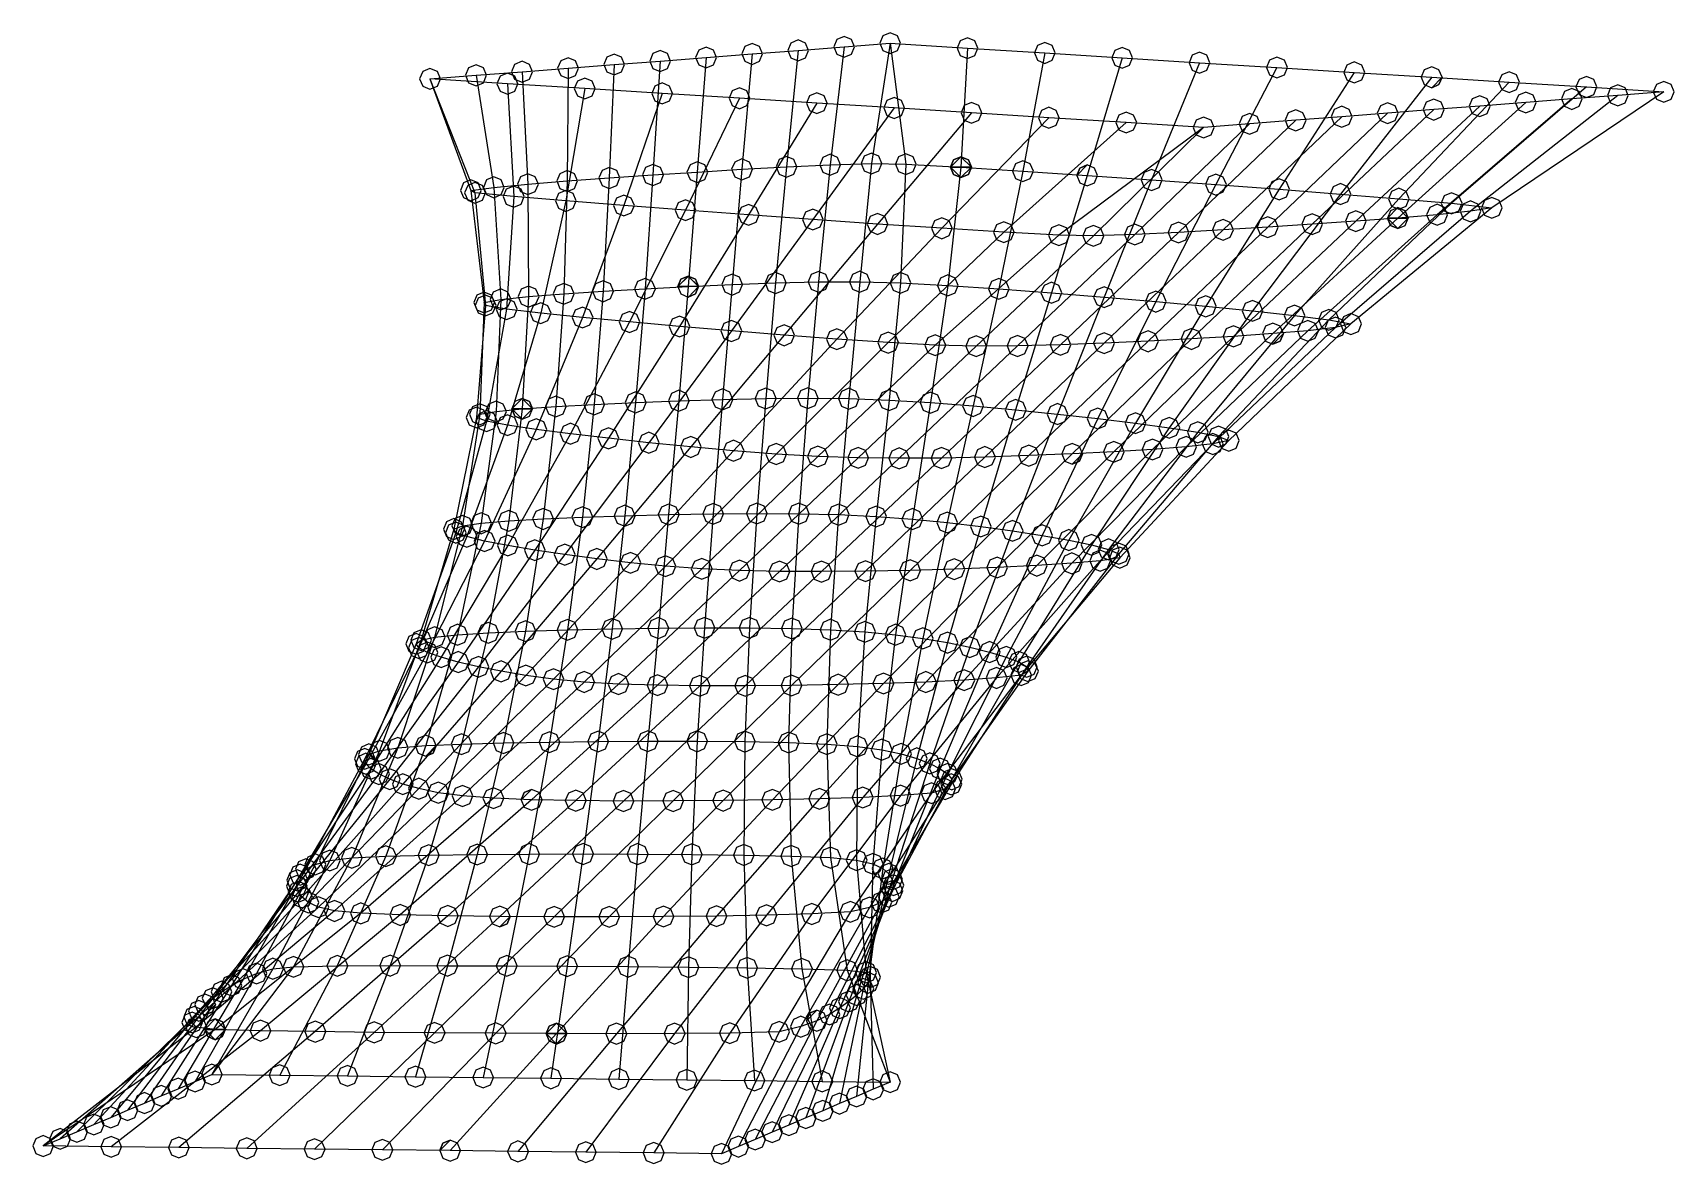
# Model space of a CAD drawing. Header units: metres. Extents: x -59 to 99, y -54 to 55.
import ezdxf

# ---------------------------------------------------------------- set-up
doc = ezdxf.new("R2010")
doc.units = ezdxf.units.M

msp = doc.modelspace()

# ---------------------------------------------------------------- linework, layer by layer
for p, q in [((5.91, 53.65, -209.71), (5.21, 53.36, -209.71)), ((5.91, 53.65, -209.71), (5.21, 53.36, -209.71)), ((5.91, 53.65, -209.71), (5.21, 53.36, -209.71)), ((6.62, 53.36, -209.71), (5.91, 53.65, -209.71)), ((6.62, 53.36, -209.71), (5.91, 53.65, -209.71)), ((6.62, 53.36, -209.71), (5.91, 53.65, -209.71)), ((9.62, 53.7, -214.6), (9.33, 52.99, -214.6)), ((9.62, 53.7, -214.6), (9.33, 52.99, -214.6)), ((9.62, 53.7, -214.6), (9.33, 52.99, -214.6)), ((10.33, 53.99, -214.6), (9.62, 53.7, -214.6)), ((10.33, 53.99, -214.6), (9.62, 53.7, -214.6)), ((10.33, 53.99, -214.6), (9.62, 53.7, -214.6)), ((11.04, 53.7, -214.6), (10.33, 53.99, -214.6)), ((11.04, 53.7, -214.6), (10.33, 53.99, -214.6)), ((11.04, 53.7, -214.6), (10.33, 53.99, -214.6)), ((11.33, 52.99, -214.6), (11.04, 53.7, -214.6)), ((11.33, 52.99, -214.6), (11.04, 53.7, -214.6)), ((11.33, 52.99, -214.6), (11.04, 53.7, -214.6)), ((14.04, 54.04, -219.49), (13.75, 53.33, -219.49)), ((14.04, 54.04, -219.49), (13.75, 53.33, -219.49)), ((14.04, 54.04, -219.49), (13.75, 53.33, -219.49)), ((14.75, 54.33, -219.49), (14.04, 54.04, -219.49)), ((14.75, 54.33, -219.49), (14.04, 54.04, -219.49)), ((14.75, 54.33, -219.49), (14.04, 54.04, -219.49)), ((15.46, 54.04, -219.49), (14.75, 54.33, -219.49)), ((15.46, 54.04, -219.49), (14.75, 54.33, -219.49)), ((15.46, 54.04, -219.49), (14.75, 54.33, -219.49)), ((14.75, 53.33, -219.49), (19.17, 53.68, -224.38)), ((15.75, 53.33, -219.49), (15.46, 54.04, -219.49)), ((15.75, 53.33, -219.49), (15.46, 54.04, -219.49)), ((15.75, 53.33, -219.49), (15.46, 54.04, -219.49)), ((19.17, 53.68, -224.38), (17.82, 42.35, -221.69)), ((18.46, 54.38, -224.38), (18.17, 53.68, -224.38)), ((18.46, 54.38, -224.38), (18.17, 53.68, -224.38)), ((18.46, 54.38, -224.38), (18.17, 53.68, -224.38)), ((18.17, 53.68, -224.38), (18.46, 52.97, -224.38)), ((18.17, 53.68, -224.38), (18.46, 52.97, -224.38)), ((18.17, 53.68, -224.38), (18.46, 52.97, -224.38)), ((19.17, 54.68, -224.38), (18.46, 54.38, -224.38)), ((19.17, 54.68, -224.38), (18.46, 54.38, -224.38)), ((19.17, 54.68, -224.38), (18.46, 54.38, -224.38)), ((19.88, 54.38, -224.38), (19.17, 54.68, -224.38)), ((19.88, 54.38, -224.38), (19.17, 54.68, -224.38)), ((19.88, 54.38, -224.38), (19.17, 54.68, -224.38)), ((19.17, 53.68, -224.38), (23.59, 54.02, -229.27)), ((20.17, 53.68, -224.38), (19.88, 54.38, -224.38)), ((20.17, 53.68, -224.38), (19.88, 54.38, -224.38)), ((20.17, 53.68, -224.38), (19.88, 54.38, -224.38)), ((19.88, 52.97, -224.38), (20.17, 53.68, -224.38)), ((19.88, 52.97, -224.38), (20.17, 53.68, -224.38)), ((19.88, 52.97, -224.38), (20.17, 53.68, -224.38)), ((23.59, 54.02, -229.27), (21.79, 42.47, -223.45)), ((22.88, 54.72, -229.27), (22.59, 54.02, -229.27)), ((22.88, 54.72, -229.27), (22.59, 54.02, -229.27)), ((22.88, 54.72, -229.27), (22.59, 54.02, -229.27)), ((22.88, 54.72, -229.27), (22.59, 54.02, -229.27)), ((22.88, 54.72, -229.27), (22.59, 54.02, -229.27)), ((22.88, 54.72, -229.27), (22.59, 54.02, -229.27)), ((22.59, 54.02, -229.27), (22.88, 53.31, -229.27)), ((22.59, 54.02, -229.27), (22.88, 53.31, -229.27)), ((22.59, 54.02, -229.27), (22.88, 53.31, -229.27)), ((22.59, 54.02, -229.27), (22.88, 53.31, -229.27)), ((22.59, 54.02, -229.27), (22.88, 53.31, -229.27)), ((22.59, 54.02, -229.27), (22.88, 53.31, -229.27)), ((23.59, 55.02, -229.27), (22.88, 54.72, -229.27)), ((23.59, 55.02, -229.27), (22.88, 54.72, -229.27)), ((23.59, 55.02, -229.27), (22.88, 54.72, -229.27)), ((23.59, 55.02, -229.27), (22.88, 54.72, -229.27)), ((23.59, 55.02, -229.27), (22.88, 54.72, -229.27)), ((23.59, 55.02, -229.27), (22.88, 54.72, -229.27)), ((24.29, 54.72, -229.27), (23.59, 55.02, -229.27)), ((24.29, 54.72, -229.27), (23.59, 55.02, -229.27)), ((24.29, 54.72, -229.27), (23.59, 55.02, -229.27)), ((24.29, 54.72, -229.27), (23.59, 55.02, -229.27)), ((24.29, 54.72, -229.27), (23.59, 55.02, -229.27)), ((24.29, 54.72, -229.27), (23.59, 55.02, -229.27)), ((23.59, 54.02, -229.27), (23.59, 54.02, -229.27)), ((23.59, 54.02, -229.27), (31.02, 53.55, -222.59)), ((23.59, 54.02, -229.27), (25.09, 42.4, -222.48)), ((24.59, 54.02, -229.27), (24.29, 54.72, -229.27)), ((24.59, 54.02, -229.27), (24.29, 54.72, -229.27)), ((24.59, 54.02, -229.27), (24.29, 54.72, -229.27)), ((24.59, 54.02, -229.27), (24.29, 54.72, -229.27)), ((24.59, 54.02, -229.27), (24.29, 54.72, -229.27)), ((24.59, 54.02, -229.27), (24.29, 54.72, -229.27)), ((24.29, 53.31, -229.27), (24.59, 54.02, -229.27)), ((24.29, 53.31, -229.27), (24.59, 54.02, -229.27)), ((24.29, 53.31, -229.27), (24.59, 54.02, -229.27)), ((24.29, 53.31, -229.27), (24.59, 54.02, -229.27)), ((24.29, 53.31, -229.27), (24.59, 54.02, -229.27)), ((24.29, 53.31, -229.27), (24.59, 54.02, -229.27)), ((30.31, 54.26, -222.59), (30.02, 53.55, -222.59)), ((30.31, 54.26, -222.59), (30.02, 53.55, -222.59)), ((30.31, 54.26, -222.59), (30.02, 53.55, -222.59)), ((31.02, 54.55, -222.59), (30.31, 54.26, -222.59)), ((31.02, 54.55, -222.59), (30.31, 54.26, -222.59)), ((31.02, 54.55, -222.59), (30.31, 54.26, -222.59)), ((31.72, 54.26, -222.59), (31.02, 54.55, -222.59)), ((31.72, 54.26, -222.59), (31.02, 54.55, -222.59)), ((31.72, 54.26, -222.59), (31.02, 54.55, -222.59)), ((32.02, 53.55, -222.59), (31.72, 54.26, -222.59)), ((32.02, 53.55, -222.59), (31.72, 54.26, -222.59)), ((32.02, 53.55, -222.59), (31.72, 54.26, -222.59)), ((37.74, 53.79, -215.92), (37.44, 53.08, -215.92)), ((37.74, 53.79, -215.92), (37.44, 53.08, -215.92)), ((37.74, 53.79, -215.92), (37.44, 53.08, -215.92)), ((38.44, 54.08, -215.92), (37.74, 53.79, -215.92)), ((38.44, 54.08, -215.92), (37.74, 53.79, -215.92)), ((38.44, 54.08, -215.92), (37.74, 53.79, -215.92)), ((39.15, 53.79, -215.92), (38.44, 54.08, -215.92)), ((39.15, 53.79, -215.92), (38.44, 54.08, -215.92)), ((39.15, 53.79, -215.92), (38.44, 54.08, -215.92)), ((39.44, 53.08, -215.92), (39.15, 53.79, -215.92)), ((39.44, 53.08, -215.92), (39.15, 53.79, -215.92)), ((39.44, 53.08, -215.92), (39.15, 53.79, -215.92)), ((45.87, 53.62, -209.24), (45.17, 53.32, -209.24)), ((45.87, 53.62, -209.24), (45.17, 53.32, -209.24)), ((45.87, 53.62, -209.24), (45.17, 53.32, -209.24)), ((46.58, 53.32, -209.24), (45.87, 53.62, -209.24)), ((46.58, 53.32, -209.24), (45.87, 53.62, -209.24)), ((46.58, 53.32, -209.24), (45.87, 53.62, -209.24)), ((-11.76, 52.28, -190.14), (-12.47, 51.99, -190.14)), ((-11.76, 52.28, -190.14), (-12.47, 51.99, -190.14)), ((-11.76, 52.28, -190.14), (-12.47, 51.99, -190.14)), ((-11.05, 51.99, -190.14), (-11.76, 52.28, -190.14)), ((-11.05, 51.99, -190.14), (-11.76, 52.28, -190.14)), ((-11.05, 51.99, -190.14), (-11.76, 52.28, -190.14)), ((-8.05, 52.33, -195.03), (-8.34, 51.63, -195.03)), ((-8.05, 52.33, -195.03), (-8.34, 51.63, -195.03)), ((-8.05, 52.33, -195.03), (-8.34, 51.63, -195.03)), ((-7.34, 52.63, -195.03), (-8.05, 52.33, -195.03)), ((-7.34, 52.63, -195.03), (-8.05, 52.33, -195.03)), ((-7.34, 52.63, -195.03), (-8.05, 52.33, -195.03)), ((-6.63, 52.33, -195.03), (-7.34, 52.63, -195.03)), ((-6.63, 52.33, -195.03), (-7.34, 52.63, -195.03)), ((-6.63, 52.33, -195.03), (-7.34, 52.63, -195.03)), ((-6.34, 51.63, -195.03), (-6.63, 52.33, -195.03)), ((-6.34, 51.63, -195.03), (-6.63, 52.33, -195.03)), ((-6.34, 51.63, -195.03), (-6.63, 52.33, -195.03)), ((-3.63, 52.67, -199.93), (-3.92, 51.97, -199.93)), ((-3.63, 52.67, -199.93), (-3.92, 51.97, -199.93)), ((-3.63, 52.67, -199.93), (-3.92, 51.97, -199.93)), ((-2.92, 52.97, -199.93), (-3.63, 52.67, -199.93)), ((-2.92, 52.97, -199.93), (-3.63, 52.67, -199.93)), ((-2.92, 52.97, -199.93), (-3.63, 52.67, -199.93)), ((-2.22, 52.67, -199.93), (-2.92, 52.97, -199.93)), ((-2.22, 52.67, -199.93), (-2.92, 52.97, -199.93)), ((-2.22, 52.67, -199.93), (-2.92, 52.97, -199.93)), ((-2.92, 51.97, -199.93), (1.5, 52.31, -204.82)), ((-1.92, 51.97, -199.93), (-2.22, 52.67, -199.93)), ((-1.92, 51.97, -199.93), (-2.22, 52.67, -199.93)), ((-1.92, 51.97, -199.93), (-2.22, 52.67, -199.93)), ((0.79, 53.02, -204.82), (0.5, 52.31, -204.82)), ((0.79, 53.02, -204.82), (0.5, 52.31, -204.82)), ((0.79, 53.02, -204.82), (0.5, 52.31, -204.82)), ((0.5, 52.31, -204.82), (0.79, 51.6, -204.82)), ((0.5, 52.31, -204.82), (0.79, 51.6, -204.82)), ((0.5, 52.31, -204.82), (0.79, 51.6, -204.82)), ((1.5, 53.31, -204.82), (0.79, 53.02, -204.82)), ((1.5, 53.31, -204.82), (0.79, 53.02, -204.82)), ((1.5, 53.31, -204.82), (0.79, 53.02, -204.82)), ((1.5, 52.31, -204.82), (0.81, 41.37, -207.67)), ((2.2, 53.02, -204.82), (1.5, 53.31, -204.82)), ((2.2, 53.02, -204.82), (1.5, 53.31, -204.82)), ((2.2, 53.02, -204.82), (1.5, 53.31, -204.82)), ((1.5, 52.31, -204.82), (5.91, 52.65, -209.71)), ((2.5, 52.31, -204.82), (2.2, 53.02, -204.82)), ((2.5, 52.31, -204.82), (2.2, 53.02, -204.82)), ((2.5, 52.31, -204.82), (2.2, 53.02, -204.82)), ((2.2, 51.6, -204.82), (2.5, 52.31, -204.82)), ((2.2, 51.6, -204.82), (2.5, 52.31, -204.82)), ((2.2, 51.6, -204.82), (2.5, 52.31, -204.82)), ((5.21, 53.36, -209.71), (4.91, 52.65, -209.71)), ((5.21, 53.36, -209.71), (4.91, 52.65, -209.71)), ((5.21, 53.36, -209.71), (4.91, 52.65, -209.71)), ((4.91, 52.65, -209.71), (5.21, 51.94, -209.71)), ((4.91, 52.65, -209.71), (5.21, 51.94, -209.71)), ((4.91, 52.65, -209.71), (5.21, 51.94, -209.71)), ((5.91, 52.65, -209.71), (5.07, 41.64, -211.63)), ((5.91, 52.65, -209.71), (10.33, 52.99, -214.6)), ((6.91, 52.65, -209.71), (6.62, 53.36, -209.71)), ((6.91, 52.65, -209.71), (6.62, 53.36, -209.71)), ((6.91, 52.65, -209.71), (6.62, 53.36, -209.71)), ((6.62, 51.94, -209.71), (6.91, 52.65, -209.71)), ((6.62, 51.94, -209.71), (6.91, 52.65, -209.71)), ((6.62, 51.94, -209.71), (6.91, 52.65, -209.71)), ((9.33, 52.99, -214.6), (9.62, 52.28, -214.6)), ((9.33, 52.99, -214.6), (9.62, 52.28, -214.6)), ((9.33, 52.99, -214.6), (9.62, 52.28, -214.6)), ((10.33, 52.99, -214.6), (9.36, 41.91, -215.38)), ((9.62, 52.28, -214.6), (10.33, 51.99, -214.6)), ((9.62, 52.28, -214.6), (10.33, 51.99, -214.6)), ((9.62, 52.28, -214.6), (10.33, 51.99, -214.6)), ((10.33, 52.99, -214.6), (14.75, 53.33, -219.49)), ((10.33, 51.99, -214.6), (11.04, 52.28, -214.6)), ((10.33, 51.99, -214.6), (11.04, 52.28, -214.6)), ((10.33, 51.99, -214.6), (11.04, 52.28, -214.6)), ((11.04, 52.28, -214.6), (11.33, 52.99, -214.6)), ((11.04, 52.28, -214.6), (11.33, 52.99, -214.6)), ((11.04, 52.28, -214.6), (11.33, 52.99, -214.6)), ((14.75, 53.33, -219.49), (13.63, 42.15, -218.81)), ((13.75, 53.33, -219.49), (14.04, 52.63, -219.49)), ((13.75, 53.33, -219.49), (14.04, 52.63, -219.49)), ((13.75, 53.33, -219.49), (14.04, 52.63, -219.49)), ((14.04, 52.63, -219.49), (14.75, 52.33, -219.49)), ((14.04, 52.63, -219.49), (14.75, 52.33, -219.49)), ((14.04, 52.63, -219.49), (14.75, 52.33, -219.49)), ((14.75, 52.33, -219.49), (15.46, 52.63, -219.49)), ((14.75, 52.33, -219.49), (15.46, 52.63, -219.49)), ((14.75, 52.33, -219.49), (15.46, 52.63, -219.49)), ((15.46, 52.63, -219.49), (15.75, 53.33, -219.49)), ((15.46, 52.63, -219.49), (15.75, 53.33, -219.49)), ((15.46, 52.63, -219.49), (15.75, 53.33, -219.49)), ((18.46, 52.97, -224.38), (19.17, 52.68, -224.38)), ((18.46, 52.97, -224.38), (19.17, 52.68, -224.38)), ((18.46, 52.97, -224.38), (19.17, 52.68, -224.38)), ((19.17, 52.68, -224.38), (19.88, 52.97, -224.38)), ((19.17, 52.68, -224.38), (19.88, 52.97, -224.38)), ((19.17, 52.68, -224.38), (19.88, 52.97, -224.38)), ((22.88, 53.31, -229.27), (23.59, 53.02, -229.27)), ((22.88, 53.31, -229.27), (23.59, 53.02, -229.27)), ((22.88, 53.31, -229.27), (23.59, 53.02, -229.27)), ((22.88, 53.31, -229.27), (23.59, 53.02, -229.27)), ((22.88, 53.31, -229.27), (23.59, 53.02, -229.27)), ((22.88, 53.31, -229.27), (23.59, 53.02, -229.27)), ((23.59, 53.02, -229.27), (24.29, 53.31, -229.27)), ((23.59, 53.02, -229.27), (24.29, 53.31, -229.27)), ((23.59, 53.02, -229.27), (24.29, 53.31, -229.27)), ((23.59, 53.02, -229.27), (24.29, 53.31, -229.27)), ((23.59, 53.02, -229.27), (24.29, 53.31, -229.27)), ((23.59, 53.02, -229.27), (24.29, 53.31, -229.27)), ((30.02, 53.55, -222.59), (30.31, 52.84, -222.59)), ((30.02, 53.55, -222.59), (30.31, 52.84, -222.59)), ((30.02, 53.55, -222.59), (30.31, 52.84, -222.59)), ((30.31, 52.84, -222.59), (31.02, 52.55, -222.59)), ((30.31, 52.84, -222.59), (31.02, 52.55, -222.59)), ((30.31, 52.84, -222.59), (31.02, 52.55, -222.59)), ((31.02, 53.55, -222.59), (30.39, 42.11, -218.37)), ((31.02, 53.55, -222.59), (38.44, 53.08, -215.92)), ((31.02, 52.55, -222.59), (31.72, 52.84, -222.59)), ((31.02, 52.55, -222.59), (31.72, 52.84, -222.59)), ((31.02, 52.55, -222.59), (31.72, 52.84, -222.59)), ((31.72, 52.84, -222.59), (32.02, 53.55, -222.59)), ((31.72, 52.84, -222.59), (32.02, 53.55, -222.59)), ((31.72, 52.84, -222.59), (32.02, 53.55, -222.59)), ((38.44, 53.08, -215.92), (36.34, 41.74, -213.02)), ((37.44, 53.08, -215.92), (37.74, 52.38, -215.92)), ((37.44, 53.08, -215.92), (37.74, 52.38, -215.92)), ((37.44, 53.08, -215.92), (37.74, 52.38, -215.92)), ((37.74, 52.38, -215.92), (38.44, 52.08, -215.92)), ((37.74, 52.38, -215.92), (38.44, 52.08, -215.92)), ((37.74, 52.38, -215.92), (38.44, 52.08, -215.92)), ((38.44, 53.08, -215.92), (45.87, 52.62, -209.24)), ((38.44, 52.08, -215.92), (39.15, 52.38, -215.92)), ((38.44, 52.08, -215.92), (39.15, 52.38, -215.92)), ((38.44, 52.08, -215.92), (39.15, 52.38, -215.92)), ((39.15, 52.38, -215.92), (39.44, 53.08, -215.92)), ((39.15, 52.38, -215.92), (39.44, 53.08, -215.92)), ((39.15, 52.38, -215.92), (39.44, 53.08, -215.92)), ((45.87, 52.62, -209.24), (42.5, 41.33, -207.08)), ((45.17, 53.32, -209.24), (44.87, 52.62, -209.24)), ((45.17, 53.32, -209.24), (44.87, 52.62, -209.24)), ((45.17, 53.32, -209.24), (44.87, 52.62, -209.24)), ((44.87, 52.62, -209.24), (45.17, 51.91, -209.24)), ((44.87, 52.62, -209.24), (45.17, 51.91, -209.24)), ((44.87, 52.62, -209.24), (45.17, 51.91, -209.24)), ((45.87, 52.62, -209.24), (53.3, 52.15, -202.56)), ((46.87, 52.62, -209.24), (46.58, 53.32, -209.24)), ((46.87, 52.62, -209.24), (46.58, 53.32, -209.24)), ((46.87, 52.62, -209.24), (46.58, 53.32, -209.24)), ((46.58, 51.91, -209.24), (46.87, 52.62, -209.24)), ((46.58, 51.91, -209.24), (46.87, 52.62, -209.24)), ((46.58, 51.91, -209.24), (46.87, 52.62, -209.24)), ((53.3, 52.15, -202.56), (48.7, 40.89, -200.83)), ((52.59, 52.86, -202.56), (52.3, 52.15, -202.56)), ((52.59, 52.86, -202.56), (52.3, 52.15, -202.56)), ((52.59, 52.86, -202.56), (52.3, 52.15, -202.56)), ((52.3, 52.15, -202.56), (52.59, 51.44, -202.56)), ((52.3, 52.15, -202.56), (52.59, 51.44, -202.56)), ((52.3, 52.15, -202.56), (52.59, 51.44, -202.56)), ((53.3, 53.15, -202.56), (52.59, 52.86, -202.56)), ((53.3, 53.15, -202.56), (52.59, 52.86, -202.56)), ((53.3, 53.15, -202.56), (52.59, 52.86, -202.56)), ((54.01, 52.86, -202.56), (53.3, 53.15, -202.56)), ((54.01, 52.86, -202.56), (53.3, 53.15, -202.56)), ((54.01, 52.86, -202.56), (53.3, 53.15, -202.56)), ((53.3, 52.15, -202.56), (60.73, 51.68, -195.88)), ((54.3, 52.15, -202.56), (54.01, 52.86, -202.56)), ((54.3, 52.15, -202.56), (54.01, 52.86, -202.56)), ((54.3, 52.15, -202.56), (54.01, 52.86, -202.56)), ((54.01, 51.44, -202.56), (54.3, 52.15, -202.56)), ((54.01, 51.44, -202.56), (54.3, 52.15, -202.56)), ((54.01, 51.44, -202.56), (54.3, 52.15, -202.56)), ((60.02, 52.39, -195.88), (59.73, 51.68, -195.88)), ((60.02, 52.39, -195.88), (59.73, 51.68, -195.88)), ((60.02, 52.39, -195.88), (59.73, 51.68, -195.88)), ((60.73, 52.68, -195.88), (60.02, 52.39, -195.88)), ((60.73, 52.68, -195.88), (60.02, 52.39, -195.88)), ((60.73, 52.68, -195.88), (60.02, 52.39, -195.88)), ((61.44, 52.39, -195.88), (60.73, 52.68, -195.88)), ((61.44, 52.39, -195.88), (60.73, 52.68, -195.88)), ((61.44, 52.39, -195.88), (60.73, 52.68, -195.88)), ((61.73, 51.68, -195.88), (61.44, 52.39, -195.88)), ((61.73, 51.68, -195.88), (61.44, 52.39, -195.88)), ((61.73, 51.68, -195.88), (61.44, 52.39, -195.88)), ((68.16, 52.22, -189.2), (67.45, 51.92, -189.2)), ((68.16, 52.22, -189.2), (67.45, 51.92, -189.2)), ((68.16, 52.22, -189.2), (67.45, 51.92, -189.2)), ((68.87, 51.92, -189.2), (68.16, 52.22, -189.2)), ((68.87, 51.92, -189.2), (68.16, 52.22, -189.2)), ((68.87, 51.92, -189.2), (68.16, 52.22, -189.2)), ((-21.3, 51.31, -180.36), (-21.6, 50.6, -180.36)), ((-21.3, 51.31, -180.36), (-21.6, 50.6, -180.36)), ((-21.3, 51.31, -180.36), (-21.6, 50.6, -180.36)), ((-21.3, 51.31, -180.36), (-21.6, 50.6, -180.36)), ((-21.3, 51.31, -180.36), (-21.6, 50.6, -180.36)), ((-21.3, 51.31, -180.36), (-21.6, 50.6, -180.36)), ((-21.6, 50.6, -180.36), (-21.3, 49.89, -180.36)), ((-21.6, 50.6, -180.36), (-21.3, 49.89, -180.36)), ((-21.6, 50.6, -180.36), (-21.3, 49.89, -180.36)), ((-21.6, 50.6, -180.36), (-21.3, 49.89, -180.36)), ((-21.6, 50.6, -180.36), (-21.3, 49.89, -180.36)), ((-21.6, 50.6, -180.36), (-21.3, 49.89, -180.36)), ((-20.6, 51.6, -180.36), (-21.3, 51.31, -180.36)), ((-20.6, 51.6, -180.36), (-21.3, 51.31, -180.36)), ((-20.6, 51.6, -180.36), (-21.3, 51.31, -180.36)), ((-20.6, 51.6, -180.36), (-21.3, 51.31, -180.36)), ((-20.6, 51.6, -180.36), (-21.3, 51.31, -180.36)), ((-20.6, 51.6, -180.36), (-21.3, 51.31, -180.36)), ((-19.89, 51.31, -180.36), (-20.6, 51.6, -180.36)), ((-19.89, 51.31, -180.36), (-20.6, 51.6, -180.36)), ((-19.89, 51.31, -180.36), (-20.6, 51.6, -180.36)), ((-19.89, 51.31, -180.36), (-20.6, 51.6, -180.36)), ((-19.89, 51.31, -180.36), (-20.6, 51.6, -180.36)), ((-19.89, 51.31, -180.36), (-20.6, 51.6, -180.36)), ((-20.6, 50.6, -180.36), (-16.18, 50.94, -185.25)), ((-13.17, 50.13, -173.68), (-20.6, 50.6, -180.36)), ((-20.6, 50.6, -180.36), (-20.6, 50.6, -180.36)), ((-20.6, 50.6, -180.36), (-16.28, 39.66, -183.15)), ((-20.6, 50.6, -180.36), (-16.68, 39.89, -186.56)), ((-19.6, 50.6, -180.36), (-19.89, 51.31, -180.36)), ((-19.6, 50.6, -180.36), (-19.89, 51.31, -180.36)), ((-19.6, 50.6, -180.36), (-19.89, 51.31, -180.36)), ((-19.6, 50.6, -180.36), (-19.89, 51.31, -180.36)), ((-19.6, 50.6, -180.36), (-19.89, 51.31, -180.36)), ((-19.6, 50.6, -180.36), (-19.89, 51.31, -180.36)), ((-19.89, 49.89, -180.36), (-19.6, 50.6, -180.36)), ((-19.89, 49.89, -180.36), (-19.6, 50.6, -180.36)), ((-19.89, 49.89, -180.36), (-19.6, 50.6, -180.36)), ((-19.89, 49.89, -180.36), (-19.6, 50.6, -180.36)), ((-19.89, 49.89, -180.36), (-19.6, 50.6, -180.36)), ((-19.89, 49.89, -180.36), (-19.6, 50.6, -180.36)), ((-16.89, 51.65, -185.25), (-17.18, 50.94, -185.25)), ((-16.89, 51.65, -185.25), (-17.18, 50.94, -185.25)), ((-16.89, 51.65, -185.25), (-17.18, 50.94, -185.25)), ((-17.18, 50.94, -185.25), (-16.89, 50.23, -185.25)), ((-17.18, 50.94, -185.25), (-16.89, 50.23, -185.25)), ((-17.18, 50.94, -185.25), (-16.89, 50.23, -185.25)), ((-16.18, 51.94, -185.25), (-16.89, 51.65, -185.25)), ((-16.18, 51.94, -185.25), (-16.89, 51.65, -185.25)), ((-16.18, 51.94, -185.25), (-16.89, 51.65, -185.25)), ((-15.47, 51.65, -185.25), (-16.18, 51.94, -185.25)), ((-15.47, 51.65, -185.25), (-16.18, 51.94, -185.25)), ((-15.47, 51.65, -185.25), (-16.18, 51.94, -185.25)), ((-16.18, 50.94, -185.25), (-11.76, 51.28, -190.14)), ((-16.18, 50.94, -185.25), (-14.47, 40.18, -190.72)), ((-15.18, 50.94, -185.25), (-15.47, 51.65, -185.25)), ((-15.18, 50.94, -185.25), (-15.47, 51.65, -185.25)), ((-15.18, 50.94, -185.25), (-15.47, 51.65, -185.25)), ((-15.47, 50.23, -185.25), (-15.18, 50.94, -185.25)), ((-15.47, 50.23, -185.25), (-15.18, 50.94, -185.25)), ((-15.47, 50.23, -185.25), (-15.18, 50.94, -185.25)), ((-13.87, 50.84, -173.68), (-14.17, 50.13, -173.68)), ((-13.87, 50.84, -173.68), (-14.17, 50.13, -173.68)), ((-13.87, 50.84, -173.68), (-14.17, 50.13, -173.68)), ((-13.17, 51.13, -173.68), (-13.87, 50.84, -173.68)), ((-13.17, 51.13, -173.68), (-13.87, 50.84, -173.68)), ((-13.17, 51.13, -173.68), (-13.87, 50.84, -173.68)), ((-12.46, 50.84, -173.68), (-13.17, 51.13, -173.68)), ((-12.46, 50.84, -173.68), (-13.17, 51.13, -173.68)), ((-12.46, 50.84, -173.68), (-13.17, 51.13, -173.68)), ((-12.47, 51.99, -190.14), (-12.76, 51.28, -190.14)), ((-12.47, 51.99, -190.14), (-12.76, 51.28, -190.14)), ((-12.47, 51.99, -190.14), (-12.76, 51.28, -190.14)), ((-12.76, 51.28, -190.14), (-12.47, 50.58, -190.14)), ((-12.76, 51.28, -190.14), (-12.47, 50.58, -190.14)), ((-12.76, 51.28, -190.14), (-12.47, 50.58, -190.14)), ((-12.47, 50.58, -190.14), (-11.76, 50.28, -190.14)), ((-12.47, 50.58, -190.14), (-11.76, 50.28, -190.14)), ((-12.47, 50.58, -190.14), (-11.76, 50.28, -190.14)), ((-12.17, 50.13, -173.68), (-12.46, 50.84, -173.68)), ((-12.17, 50.13, -173.68), (-12.46, 50.84, -173.68)), ((-12.17, 50.13, -173.68), (-12.46, 50.84, -173.68)), ((-11.76, 51.28, -190.14), (-7.34, 51.63, -195.03)), ((-11.76, 51.28, -190.14), (-11.19, 40.49, -195.05)), ((-11.76, 50.28, -190.14), (-11.05, 50.58, -190.14)), ((-11.76, 50.28, -190.14), (-11.05, 50.58, -190.14)), ((-11.76, 50.28, -190.14), (-11.05, 50.58, -190.14)), ((-10.76, 51.28, -190.14), (-11.05, 51.99, -190.14)), ((-10.76, 51.28, -190.14), (-11.05, 51.99, -190.14)), ((-10.76, 51.28, -190.14), (-11.05, 51.99, -190.14)), ((-11.05, 50.58, -190.14), (-10.76, 51.28, -190.14)), ((-11.05, 50.58, -190.14), (-10.76, 51.28, -190.14)), ((-11.05, 50.58, -190.14), (-10.76, 51.28, -190.14)), ((-8.34, 51.63, -195.03), (-8.05, 50.92, -195.03)), ((-8.34, 51.63, -195.03), (-8.05, 50.92, -195.03)), ((-8.34, 51.63, -195.03), (-8.05, 50.92, -195.03)), ((-8.05, 50.92, -195.03), (-7.34, 50.63, -195.03)), ((-8.05, 50.92, -195.03), (-7.34, 50.63, -195.03)), ((-8.05, 50.92, -195.03), (-7.34, 50.63, -195.03)), ((-7.34, 51.63, -195.03), (-7.42, 40.79, -199.35)), ((-7.34, 51.63, -195.03), (-2.92, 51.97, -199.93)), ((-7.34, 50.63, -195.03), (-6.63, 50.92, -195.03)), ((-7.34, 50.63, -195.03), (-6.63, 50.92, -195.03)), ((-7.34, 50.63, -195.03), (-6.63, 50.92, -195.03)), ((-6.63, 50.92, -195.03), (-6.34, 51.63, -195.03)), ((-6.63, 50.92, -195.03), (-6.34, 51.63, -195.03)), ((-6.63, 50.92, -195.03), (-6.34, 51.63, -195.03)), ((-5.74, 50.67, -167.01), (-6.45, 50.37, -167.01)), ((-5.74, 50.67, -167.01), (-6.45, 50.37, -167.01)), ((-5.74, 50.67, -167.01), (-6.45, 50.37, -167.01)), ((-5.03, 50.37, -167.01), (-5.74, 50.67, -167.01)), ((-5.03, 50.37, -167.01), (-5.74, 50.67, -167.01)), ((-5.03, 50.37, -167.01), (-5.74, 50.67, -167.01)), ((-3.92, 51.97, -199.93), (-3.63, 51.26, -199.93)), ((-3.92, 51.97, -199.93), (-3.63, 51.26, -199.93)), ((-3.92, 51.97, -199.93), (-3.63, 51.26, -199.93)), ((-3.63, 51.26, -199.93), (-2.92, 50.97, -199.93)), ((-3.63, 51.26, -199.93), (-2.92, 50.97, -199.93)), ((-3.63, 51.26, -199.93), (-2.92, 50.97, -199.93)), ((-2.92, 51.97, -199.93), (-3.38, 41.08, -203.57)), ((-2.92, 50.97, -199.93), (-2.22, 51.26, -199.93)), ((-2.92, 50.97, -199.93), (-2.22, 51.26, -199.93)), ((-2.92, 50.97, -199.93), (-2.22, 51.26, -199.93)), ((-2.22, 51.26, -199.93), (-1.92, 51.97, -199.93)), ((-2.22, 51.26, -199.93), (-1.92, 51.97, -199.93)), ((-2.22, 51.26, -199.93), (-1.92, 51.97, -199.93)), ((0.79, 51.6, -204.82), (1.5, 51.31, -204.82)), ((0.79, 51.6, -204.82), (1.5, 51.31, -204.82)), ((0.79, 51.6, -204.82), (1.5, 51.31, -204.82)), ((1.5, 51.31, -204.82), (2.2, 51.6, -204.82)), ((1.5, 51.31, -204.82), (2.2, 51.6, -204.82)), ((1.5, 51.31, -204.82), (2.2, 51.6, -204.82)), ((5.21, 51.94, -209.71), (5.91, 51.65, -209.71)), ((5.21, 51.94, -209.71), (5.91, 51.65, -209.71)), ((5.21, 51.94, -209.71), (5.91, 51.65, -209.71)), ((5.91, 51.65, -209.71), (6.62, 51.94, -209.71)), ((5.91, 51.65, -209.71), (6.62, 51.94, -209.71)), ((5.91, 51.65, -209.71), (6.62, 51.94, -209.71)), ((45.17, 51.91, -209.24), (45.87, 51.62, -209.24)), ((45.17, 51.91, -209.24), (45.87, 51.62, -209.24)), ((45.17, 51.91, -209.24), (45.87, 51.62, -209.24)), ((45.87, 51.62, -209.24), (46.58, 51.91, -209.24)), ((45.87, 51.62, -209.24), (46.58, 51.91, -209.24)), ((45.87, 51.62, -209.24), (46.58, 51.91, -209.24)), ((52.59, 51.44, -202.56), (53.3, 51.15, -202.56)), ((52.59, 51.44, -202.56), (53.3, 51.15, -202.56)), ((52.59, 51.44, -202.56), (53.3, 51.15, -202.56)), ((53.3, 51.15, -202.56), (54.01, 51.44, -202.56)), ((53.3, 51.15, -202.56), (54.01, 51.44, -202.56)), ((53.3, 51.15, -202.56), (54.01, 51.44, -202.56)), ((60.73, 51.68, -195.88), (54.87, 40.44, -194.42)), ((59.73, 51.68, -195.88), (60.02, 50.98, -195.88)), ((59.73, 51.68, -195.88), (60.02, 50.98, -195.88)), ((59.73, 51.68, -195.88), (60.02, 50.98, -195.88)), ((60.02, 50.98, -195.88), (60.73, 50.68, -195.88)), ((60.02, 50.98, -195.88), (60.73, 50.68, -195.88)), ((60.02, 50.98, -195.88), (60.73, 50.68, -195.88)), ((60.73, 51.68, -195.88), (68.16, 51.22, -189.2)), ((60.73, 50.68, -195.88), (61.44, 50.98, -195.88)), ((60.73, 50.68, -195.88), (61.44, 50.98, -195.88)), ((60.73, 50.68, -195.88), (61.44, 50.98, -195.88)), ((68.16, 51.22, -189.2), (60.94, 39.99, -187.93)), ((61.44, 50.98, -195.88), (61.73, 51.68, -195.88)), ((61.44, 50.98, -195.88), (61.73, 51.68, -195.88)), ((61.44, 50.98, -195.88), (61.73, 51.68, -195.88)), ((75.59, 50.75, -182.52), (66.84, 39.54, -181.44)), ((67.45, 51.92, -189.2), (67.16, 51.22, -189.2)), ((67.45, 51.92, -189.2), (67.16, 51.22, -189.2)), ((67.45, 51.92, -189.2), (67.16, 51.22, -189.2)), ((67.16, 51.22, -189.2), (67.45, 50.51, -189.2)), ((67.16, 51.22, -189.2), (67.45, 50.51, -189.2)), ((67.16, 51.22, -189.2), (67.45, 50.51, -189.2)), ((67.45, 50.51, -189.2), (68.16, 50.22, -189.2)), ((67.45, 50.51, -189.2), (68.16, 50.22, -189.2)), ((67.45, 50.51, -189.2), (68.16, 50.22, -189.2)), ((68.16, 51.22, -189.2), (75.59, 50.75, -182.52)), ((68.16, 50.22, -189.2), (68.87, 50.51, -189.2)), ((68.16, 50.22, -189.2), (68.87, 50.51, -189.2)), ((68.16, 50.22, -189.2), (68.87, 50.51, -189.2)), ((69.16, 51.22, -189.2), (68.87, 51.92, -189.2)), ((69.16, 51.22, -189.2), (68.87, 51.92, -189.2)), ((69.16, 51.22, -189.2), (68.87, 51.92, -189.2)), ((68.87, 50.51, -189.2), (69.16, 51.22, -189.2)), ((68.87, 50.51, -189.2), (69.16, 51.22, -189.2)), ((68.87, 50.51, -189.2), (69.16, 51.22, -189.2)), ((74.88, 51.46, -182.52), (74.59, 50.75, -182.52)), ((74.88, 51.46, -182.52), (74.59, 50.75, -182.52)), ((74.88, 51.46, -182.52), (74.59, 50.75, -182.52)), ((74.59, 50.75, -182.52), (74.88, 50.04, -182.52)), ((74.59, 50.75, -182.52), (74.88, 50.04, -182.52)), ((74.59, 50.75, -182.52), (74.88, 50.04, -182.52)), ((75.59, 51.75, -182.52), (74.88, 51.46, -182.52)), ((75.59, 51.75, -182.52), (74.88, 51.46, -182.52)), ((75.59, 51.75, -182.52), (74.88, 51.46, -182.52)), ((76.29, 51.46, -182.52), (75.59, 51.75, -182.52)), ((76.29, 51.46, -182.52), (75.59, 51.75, -182.52)), ((76.29, 51.46, -182.52), (75.59, 51.75, -182.52)), ((75.59, 50.75, -182.52), (83.02, 50.28, -175.85)), ((76.59, 50.75, -182.52), (76.29, 51.46, -182.52)), ((76.59, 50.75, -182.52), (76.29, 51.46, -182.52)), ((76.59, 50.75, -182.52), (76.29, 51.46, -182.52)), ((76.29, 50.04, -182.52), (76.59, 50.75, -182.52)), ((76.29, 50.04, -182.52), (76.59, 50.75, -182.52)), ((76.29, 50.04, -182.52), (76.59, 50.75, -182.52)), ((82.31, 50.99, -175.85), (82.02, 50.28, -175.85)), ((82.31, 50.99, -175.85), (82.02, 50.28, -175.85)), ((82.31, 50.99, -175.85), (82.02, 50.28, -175.85)), ((83.02, 51.28, -175.85), (82.31, 50.99, -175.85)), ((83.02, 51.28, -175.85), (82.31, 50.99, -175.85)), ((83.02, 51.28, -175.85), (82.31, 50.99, -175.85)), ((83.72, 50.99, -175.85), (83.02, 51.28, -175.85)), ((83.72, 50.99, -175.85), (83.02, 51.28, -175.85)), ((83.72, 50.99, -175.85), (83.02, 51.28, -175.85)), ((84.02, 50.28, -175.85), (83.72, 50.99, -175.85)), ((84.02, 50.28, -175.85), (83.72, 50.99, -175.85)), ((84.02, 50.28, -175.85), (83.72, 50.99, -175.85)), ((89.74, 50.53, -169.17), (89.44, 49.82, -169.17)), ((89.74, 50.53, -169.17), (89.44, 49.82, -169.17)), ((89.74, 50.53, -169.17), (89.44, 49.82, -169.17)), ((90.44, 50.82, -169.17), (89.74, 50.53, -169.17)), ((90.44, 50.82, -169.17), (89.74, 50.53, -169.17)), ((90.44, 50.82, -169.17), (89.74, 50.53, -169.17)), ((91.15, 50.53, -169.17), (90.44, 50.82, -169.17)), ((91.15, 50.53, -169.17), (90.44, 50.82, -169.17)), ((91.15, 50.53, -169.17), (90.44, 50.82, -169.17)), ((91.44, 49.82, -169.17), (91.15, 50.53, -169.17)), ((91.44, 49.82, -169.17), (91.15, 50.53, -169.17)), ((91.44, 49.82, -169.17), (91.15, 50.53, -169.17)), ((-21.3, 49.89, -180.36), (-20.6, 49.6, -180.36)), ((-21.3, 49.89, -180.36), (-20.6, 49.6, -180.36)), ((-21.3, 49.89, -180.36), (-20.6, 49.6, -180.36)), ((-21.3, 49.89, -180.36), (-20.6, 49.6, -180.36)), ((-21.3, 49.89, -180.36), (-20.6, 49.6, -180.36)), ((-21.3, 49.89, -180.36), (-20.6, 49.6, -180.36)), ((-20.6, 49.6, -180.36), (-19.89, 49.89, -180.36)), ((-20.6, 49.6, -180.36), (-19.89, 49.89, -180.36)), ((-20.6, 49.6, -180.36), (-19.89, 49.89, -180.36)), ((-20.6, 49.6, -180.36), (-19.89, 49.89, -180.36)), ((-20.6, 49.6, -180.36), (-19.89, 49.89, -180.36)), ((-20.6, 49.6, -180.36), (-19.89, 49.89, -180.36)), ((-16.89, 50.23, -185.25), (-16.18, 49.94, -185.25)), ((-16.89, 50.23, -185.25), (-16.18, 49.94, -185.25)), ((-16.89, 50.23, -185.25), (-16.18, 49.94, -185.25)), ((-16.18, 49.94, -185.25), (-15.47, 50.23, -185.25)), ((-16.18, 49.94, -185.25), (-15.47, 50.23, -185.25)), ((-16.18, 49.94, -185.25), (-15.47, 50.23, -185.25)), ((-14.17, 50.13, -173.68), (-13.87, 49.43, -173.68)), ((-14.17, 50.13, -173.68), (-13.87, 49.43, -173.68)), ((-14.17, 50.13, -173.68), (-13.87, 49.43, -173.68)), ((-13.87, 49.43, -173.68), (-13.17, 49.13, -173.68)), ((-13.87, 49.43, -173.68), (-13.17, 49.13, -173.68)), ((-13.87, 49.43, -173.68), (-13.17, 49.13, -173.68)), ((-5.74, 49.67, -167.01), (-13.17, 50.13, -173.68)), ((-13.17, 50.13, -173.68), (-12.56, 39.29, -177.9)), ((-13.17, 49.13, -173.68), (-12.46, 49.43, -173.68)), ((-13.17, 49.13, -173.68), (-12.46, 49.43, -173.68)), ((-13.17, 49.13, -173.68), (-12.46, 49.43, -173.68)), ((-12.46, 49.43, -173.68), (-12.17, 50.13, -173.68)), ((-12.46, 49.43, -173.68), (-12.17, 50.13, -173.68)), ((-12.46, 49.43, -173.68), (-12.17, 50.13, -173.68)), ((-5.74, 49.67, -167.01), (-7.56, 38.87, -171.95)), ((-6.45, 50.37, -167.01), (-6.74, 49.67, -167.01)), ((-6.45, 50.37, -167.01), (-6.74, 49.67, -167.01)), ((-6.45, 50.37, -167.01), (-6.74, 49.67, -167.01)), ((-6.74, 49.67, -167.01), (-6.45, 48.96, -167.01)), ((-6.74, 49.67, -167.01), (-6.45, 48.96, -167.01)), ((-6.74, 49.67, -167.01), (-6.45, 48.96, -167.01)), ((-6.45, 48.96, -167.01), (-5.74, 48.67, -167.01)), ((-6.45, 48.96, -167.01), (-5.74, 48.67, -167.01)), ((-6.45, 48.96, -167.01), (-5.74, 48.67, -167.01)), ((1.69, 49.2, -160.33), (-5.74, 49.67, -167.01)), ((-5.74, 48.67, -167.01), (-5.03, 48.96, -167.01)), ((-5.74, 48.67, -167.01), (-5.03, 48.96, -167.01)), ((-5.74, 48.67, -167.01), (-5.03, 48.96, -167.01)), ((-4.74, 49.67, -167.01), (-5.03, 50.37, -167.01)), ((-4.74, 49.67, -167.01), (-5.03, 50.37, -167.01)), ((-4.74, 49.67, -167.01), (-5.03, 50.37, -167.01)), ((-5.03, 48.96, -167.01), (-4.74, 49.67, -167.01)), ((-5.03, 48.96, -167.01), (-4.74, 49.67, -167.01)), ((-5.03, 48.96, -167.01), (-4.74, 49.67, -167.01)), ((1.69, 49.2, -160.33), (-1.97, 38.44, -165.71)), ((0.98, 49.91, -160.33), (0.69, 49.2, -160.33)), ((0.98, 49.91, -160.33), (0.69, 49.2, -160.33)), ((0.98, 49.91, -160.33), (0.69, 49.2, -160.33)), ((0.69, 49.2, -160.33), (0.98, 48.49, -160.33)), ((0.69, 49.2, -160.33), (0.98, 48.49, -160.33)), ((0.69, 49.2, -160.33), (0.98, 48.49, -160.33)), ((1.69, 50.2, -160.33), (0.98, 49.91, -160.33)), ((1.69, 50.2, -160.33), (0.98, 49.91, -160.33)), ((1.69, 50.2, -160.33), (0.98, 49.91, -160.33)), ((2.4, 49.91, -160.33), (1.69, 50.2, -160.33)), ((2.4, 49.91, -160.33), (1.69, 50.2, -160.33)), ((2.4, 49.91, -160.33), (1.69, 50.2, -160.33)), ((9.12, 48.73, -153.65), (1.69, 49.2, -160.33)), ((2.69, 49.2, -160.33), (2.4, 49.91, -160.33)), ((2.69, 49.2, -160.33), (2.4, 49.91, -160.33)), ((2.69, 49.2, -160.33), (2.4, 49.91, -160.33)), ((2.4, 48.49, -160.33), (2.69, 49.2, -160.33)), ((2.4, 48.49, -160.33), (2.69, 49.2, -160.33)), ((2.4, 48.49, -160.33), (2.69, 49.2, -160.33)), ((8.41, 49.44, -153.65), (8.12, 48.73, -153.65)), ((8.41, 49.44, -153.65), (8.12, 48.73, -153.65)), ((8.41, 49.44, -153.65), (8.12, 48.73, -153.65)), ((9.12, 49.73, -153.65), (8.41, 49.44, -153.65)), ((9.12, 49.73, -153.65), (8.41, 49.44, -153.65)), ((9.12, 49.73, -153.65), (8.41, 49.44, -153.65)), ((9.83, 49.44, -153.65), (9.12, 49.73, -153.65)), ((9.83, 49.44, -153.65), (9.12, 49.73, -153.65)), ((9.83, 49.44, -153.65), (9.12, 49.73, -153.65)), ((10.12, 48.73, -153.65), (9.83, 49.44, -153.65)), ((10.12, 48.73, -153.65), (9.83, 49.44, -153.65)), ((10.12, 48.73, -153.65), (9.83, 49.44, -153.65)), ((15.84, 48.97, -146.97), (15.55, 48.27, -146.97)), ((15.84, 48.97, -146.97), (15.55, 48.27, -146.97)), ((15.84, 48.97, -146.97), (15.55, 48.27, -146.97)), ((16.55, 49.27, -146.97), (15.84, 48.97, -146.97)), ((16.55, 49.27, -146.97), (15.84, 48.97, -146.97)), ((16.55, 49.27, -146.97), (15.84, 48.97, -146.97)), ((17.25, 48.97, -146.97), (16.55, 49.27, -146.97)), ((17.25, 48.97, -146.97), (16.55, 49.27, -146.97)), ((17.25, 48.97, -146.97), (16.55, 49.27, -146.97)), ((17.55, 48.27, -146.97), (17.25, 48.97, -146.97)), ((17.55, 48.27, -146.97), (17.25, 48.97, -146.97)), ((17.55, 48.27, -146.97), (17.25, 48.97, -146.97)), ((83.02, 50.28, -175.85), (72.44, 39.09, -175.01)), ((74.88, 50.04, -182.52), (75.59, 49.75, -182.53)), ((74.88, 50.04, -182.52), (75.59, 49.75, -182.53)), ((74.88, 50.04, -182.52), (75.59, 49.75, -182.53)), ((75.59, 49.75, -182.53), (76.29, 50.04, -182.52)), ((75.59, 49.75, -182.53), (76.29, 50.04, -182.52)), ((75.59, 49.75, -182.53), (76.29, 50.04, -182.52)), ((90.44, 49.82, -169.17), (77.5, 38.65, -168.7)), ((93.46, 49.01, -157.6), (79.32, 37.88, -157.68)), ((80.2, 48.98, -142.93), (79.49, 48.69, -142.93)), ((80.2, 48.98, -142.93), (79.49, 48.69, -142.93)), ((80.2, 48.98, -142.93), (79.49, 48.69, -142.93)), ((80.91, 48.69, -142.93), (80.2, 48.98, -142.93)), ((80.91, 48.69, -142.93), (80.2, 48.98, -142.93)), ((80.91, 48.69, -142.93), (80.2, 48.98, -142.93)), ((97.87, 49.35, -162.49), (81.37, 38.22, -162.64)), ((97.87, 49.35, -162.49), (81.37, 38.22, -162.64)), ((82.02, 50.28, -175.85), (82.31, 49.58, -175.85)), ((82.02, 50.28, -175.85), (82.31, 49.58, -175.85)), ((82.02, 50.28, -175.85), (82.31, 49.58, -175.85)), ((82.31, 49.58, -175.85), (83.02, 49.28, -175.85)), ((82.31, 49.58, -175.85), (83.02, 49.28, -175.85)), ((82.31, 49.58, -175.85), (83.02, 49.28, -175.85)), ((83.02, 50.28, -175.85), (90.44, 49.82, -169.17)), ((83.02, 49.28, -175.85), (83.72, 49.58, -175.85)), ((83.02, 49.28, -175.85), (83.72, 49.58, -175.85)), ((83.02, 49.28, -175.85), (83.72, 49.58, -175.85)), ((83.91, 49.03, -147.82), (83.62, 48.33, -147.82)), ((83.91, 49.03, -147.82), (83.62, 48.33, -147.82)), ((83.91, 49.03, -147.82), (83.62, 48.33, -147.82)), ((83.72, 49.58, -175.85), (84.02, 50.28, -175.85)), ((83.72, 49.58, -175.85), (84.02, 50.28, -175.85)), ((83.72, 49.58, -175.85), (84.02, 50.28, -175.85)), ((84.62, 49.33, -147.82), (83.91, 49.03, -147.82)), ((84.62, 49.33, -147.82), (83.91, 49.03, -147.82)), ((84.62, 49.33, -147.82), (83.91, 49.03, -147.82)), ((85.33, 49.03, -147.82), (84.62, 49.33, -147.82)), ((85.33, 49.03, -147.82), (84.62, 49.33, -147.82)), ((85.33, 49.03, -147.82), (84.62, 49.33, -147.82)), ((85.62, 48.33, -147.82), (85.33, 49.03, -147.82)), ((85.62, 48.33, -147.82), (85.33, 49.03, -147.82)), ((85.62, 48.33, -147.82), (85.33, 49.03, -147.82)), ((88.33, 49.38, -152.71), (88.04, 48.67, -152.71)), ((88.33, 49.38, -152.71), (88.04, 48.67, -152.71)), ((88.33, 49.38, -152.71), (88.04, 48.67, -152.71)), ((89.04, 49.67, -152.71), (88.33, 49.38, -152.71)), ((89.04, 49.67, -152.71), (88.33, 49.38, -152.71)), ((89.04, 49.67, -152.71), (88.33, 49.38, -152.71)), ((89.74, 49.38, -152.71), (89.04, 49.67, -152.71)), ((89.74, 49.38, -152.71), (89.04, 49.67, -152.71)), ((89.74, 49.38, -152.71), (89.04, 49.67, -152.71)), ((93.46, 49.01, -157.6), (89.04, 48.67, -152.71)), ((89.44, 49.82, -169.17), (89.74, 49.11, -169.17)), ((89.44, 49.82, -169.17), (89.74, 49.11, -169.17)), ((89.44, 49.82, -169.17), (89.74, 49.11, -169.17)), ((90.04, 48.67, -152.71), (89.74, 49.38, -152.71)), ((90.04, 48.67, -152.71), (89.74, 49.38, -152.71)), ((90.04, 48.67, -152.71), (89.74, 49.38, -152.71)), ((89.74, 49.11, -169.17), (90.44, 48.82, -169.17)), ((89.74, 49.11, -169.17), (90.44, 48.82, -169.17)), ((89.74, 49.11, -169.17), (90.44, 48.82, -169.17)), ((90.44, 49.82, -169.17), (97.87, 49.35, -162.49)), ((90.44, 48.82, -169.17), (91.15, 49.11, -169.17)), ((90.44, 48.82, -169.17), (91.15, 49.11, -169.17)), ((90.44, 48.82, -169.17), (91.15, 49.11, -169.17)), ((91.15, 49.11, -169.17), (91.44, 49.82, -169.17)), ((91.15, 49.11, -169.17), (91.44, 49.82, -169.17)), ((91.15, 49.11, -169.17), (91.44, 49.82, -169.17)), ((92.75, 49.72, -157.6), (92.46, 49.01, -157.6)), ((92.75, 49.72, -157.6), (92.46, 49.01, -157.6)), ((92.75, 49.72, -157.6), (92.46, 49.01, -157.6)), ((92.46, 49.01, -157.6), (92.75, 48.3, -157.6)), ((92.46, 49.01, -157.6), (92.75, 48.3, -157.6)), ((92.46, 49.01, -157.6), (92.75, 48.3, -157.6)), ((93.46, 50.01, -157.6), (92.75, 49.72, -157.6)), ((93.46, 50.01, -157.6), (92.75, 49.72, -157.6)), ((93.46, 50.01, -157.6), (92.75, 49.72, -157.6)), ((94.16, 49.72, -157.6), (93.46, 50.01, -157.6)), ((94.16, 49.72, -157.6), (93.46, 50.01, -157.6)), ((94.16, 49.72, -157.6), (93.46, 50.01, -157.6)), ((97.87, 49.35, -162.49), (93.46, 49.01, -157.6)), ((94.46, 49.01, -157.6), (94.16, 49.72, -157.6)), ((94.46, 49.01, -157.6), (94.16, 49.72, -157.6)), ((94.46, 49.01, -157.6), (94.16, 49.72, -157.6)), ((94.16, 48.3, -157.6), (94.46, 49.01, -157.6)), ((94.16, 48.3, -157.6), (94.46, 49.01, -157.6)), ((94.16, 48.3, -157.6), (94.46, 49.01, -157.6)), ((97.17, 50.06, -162.49), (96.87, 49.35, -162.49)), ((97.17, 50.06, -162.49), (96.87, 49.35, -162.49)), ((97.17, 50.06, -162.49), (96.87, 49.35, -162.49)), ((97.17, 50.06, -162.49), (96.87, 49.35, -162.49)), ((96.87, 49.35, -162.49), (97.17, 48.64, -162.49)), ((96.87, 49.35, -162.49), (97.17, 48.64, -162.49)), ((96.87, 49.35, -162.49), (97.17, 48.64, -162.49)), ((96.87, 49.35, -162.49), (97.17, 48.64, -162.49)), ((97.87, 50.35, -162.49), (97.17, 50.06, -162.49)), ((97.87, 50.35, -162.49), (97.17, 50.06, -162.49)), ((97.87, 50.35, -162.49), (97.17, 50.06, -162.49)), ((97.87, 50.35, -162.49), (97.17, 50.06, -162.49)), ((98.58, 50.06, -162.49), (97.87, 50.35, -162.49)), ((98.58, 50.06, -162.49), (97.87, 50.35, -162.49)), ((98.58, 50.06, -162.49), (97.87, 50.35, -162.49)), ((98.58, 50.06, -162.49), (97.87, 50.35, -162.49)), ((98.87, 49.35, -162.49), (98.58, 50.06, -162.49)), ((98.87, 49.35, -162.49), (98.58, 50.06, -162.49)), ((98.87, 49.35, -162.49), (98.58, 50.06, -162.49)), ((98.87, 49.35, -162.49), (98.58, 50.06, -162.49)), ((98.58, 48.64, -162.49), (98.87, 49.35, -162.49)), ((98.58, 48.64, -162.49), (98.87, 49.35, -162.49)), ((98.58, 48.64, -162.49), (98.87, 49.35, -162.49)), ((98.58, 48.64, -162.49), (98.87, 49.35, -162.49)), ((0.98, 48.49, -160.33), (1.69, 48.2, -160.33)), ((0.98, 48.49, -160.33), (1.69, 48.2, -160.33)), ((0.98, 48.49, -160.33), (1.69, 48.2, -160.33)), ((1.69, 48.2, -160.33), (2.4, 48.49, -160.33)), ((1.69, 48.2, -160.33), (2.4, 48.49, -160.33)), ((1.69, 48.2, -160.33), (2.4, 48.49, -160.33)), ((9.12, 48.73, -153.65), (3.93, 37.99, -159.33)), ((8.12, 48.73, -153.65), (8.41, 48.03, -153.65)), ((8.12, 48.73, -153.65), (8.41, 48.03, -153.65)), ((8.12, 48.73, -153.65), (8.41, 48.03, -153.65)), ((8.41, 48.03, -153.65), (9.12, 47.73, -153.65)), ((8.41, 48.03, -153.65), (9.12, 47.73, -153.65)), ((8.41, 48.03, -153.65), (9.12, 47.73, -153.65)), ((16.55, 48.27, -146.97), (9.12, 48.73, -153.65)), ((9.12, 47.73, -153.65), (9.83, 48.03, -153.65)), ((9.12, 47.73, -153.65), (9.83, 48.03, -153.65)), ((9.12, 47.73, -153.65), (9.83, 48.03, -153.65)), ((9.83, 48.03, -153.65), (10.12, 48.73, -153.65)), ((9.83, 48.03, -153.65), (10.12, 48.73, -153.65)), ((9.83, 48.03, -153.65), (10.12, 48.73, -153.65)), ((16.55, 48.27, -146.97), (10, 37.54, -152.92)), ((15.55, 48.27, -146.97), (15.84, 47.56, -146.97)), ((15.55, 48.27, -146.97), (15.84, 47.56, -146.97)), ((15.55, 48.27, -146.97), (15.84, 47.56, -146.97)), ((15.84, 47.56, -146.97), (16.55, 47.27, -146.97)), ((15.84, 47.56, -146.97), (16.55, 47.27, -146.97)), ((15.84, 47.56, -146.97), (16.55, 47.27, -146.97)), ((23.98, 47.8, -140.29), (16.17, 37.1, -146.56)), ((23.98, 47.8, -140.29), (16.55, 48.27, -146.97)), ((16.55, 47.27, -146.97), (17.25, 47.56, -146.97)), ((16.55, 47.27, -146.97), (17.25, 47.56, -146.97)), ((16.55, 47.27, -146.97), (17.25, 47.56, -146.97)), ((17.25, 47.56, -146.97), (17.55, 48.27, -146.97)), ((17.25, 47.56, -146.97), (17.55, 48.27, -146.97)), ((17.25, 47.56, -146.97), (17.55, 48.27, -146.97)), ((31.4, 47.33, -133.61), (22.38, 36.66, -140.35)), ((23.27, 48.51, -140.29), (22.98, 47.8, -140.29)), ((23.27, 48.51, -140.29), (22.98, 47.8, -140.29)), ((23.27, 48.51, -140.29), (22.98, 47.8, -140.29)), ((22.98, 47.8, -140.29), (23.27, 47.09, -140.29)), ((22.98, 47.8, -140.29), (23.27, 47.09, -140.29)), ((22.98, 47.8, -140.29), (23.27, 47.09, -140.29)), ((23.98, 48.8, -140.29), (23.27, 48.51, -140.29)), ((23.98, 48.8, -140.29), (23.27, 48.51, -140.29)), ((23.98, 48.8, -140.29), (23.27, 48.51, -140.29)), ((24.68, 48.51, -140.29), (23.98, 48.8, -140.29)), ((24.68, 48.51, -140.29), (23.98, 48.8, -140.29)), ((24.68, 48.51, -140.29), (23.98, 48.8, -140.29)), ((31.4, 47.33, -133.61), (23.98, 47.8, -140.29)), ((24.98, 47.8, -140.29), (24.68, 48.51, -140.29)), ((24.98, 47.8, -140.29), (24.68, 48.51, -140.29)), ((24.98, 47.8, -140.29), (24.68, 48.51, -140.29)), ((24.68, 47.09, -140.29), (24.98, 47.8, -140.29)), ((24.68, 47.09, -140.29), (24.98, 47.8, -140.29)), ((24.68, 47.09, -140.29), (24.98, 47.8, -140.29)), ((30.7, 48.04, -133.61), (30.4, 47.33, -133.61)), ((30.7, 48.04, -133.61), (30.4, 47.33, -133.61)), ((30.7, 48.04, -133.61), (30.4, 47.33, -133.61)), ((30.4, 47.33, -133.61), (30.7, 46.63, -133.61)), ((30.4, 47.33, -133.61), (30.7, 46.63, -133.61)), ((30.4, 47.33, -133.61), (30.7, 46.63, -133.61)), ((31.4, 48.33, -133.61), (30.7, 48.04, -133.61)), ((31.4, 48.33, -133.61), (30.7, 48.04, -133.61)), ((31.4, 48.33, -133.61), (30.7, 48.04, -133.61)), ((32.11, 48.04, -133.61), (31.4, 48.33, -133.61)), ((32.11, 48.04, -133.61), (31.4, 48.33, -133.61)), ((32.11, 48.04, -133.61), (31.4, 48.33, -133.61)), ((38.83, 46.87, -126.94), (31.4, 47.33, -133.61)), ((32.4, 47.33, -133.61), (32.11, 48.04, -133.61)), ((32.4, 47.33, -133.61), (32.11, 48.04, -133.61)), ((32.4, 47.33, -133.61), (32.11, 48.04, -133.61)), ((32.11, 46.63, -133.61), (32.4, 47.33, -133.61)), ((32.11, 46.63, -133.61), (32.4, 47.33, -133.61)), ((32.11, 46.63, -133.61), (32.4, 47.33, -133.61)), ((38.13, 47.57, -126.94), (37.83, 46.87, -126.94)), ((38.13, 47.57, -126.94), (37.83, 46.87, -126.94)), ((38.13, 47.57, -126.94), (37.83, 46.87, -126.94)), ((38.83, 47.87, -126.94), (38.13, 47.57, -126.94)), ((38.83, 47.87, -126.94), (38.13, 47.57, -126.94)), ((38.83, 47.87, -126.94), (38.13, 47.57, -126.94)), ((39.54, 47.57, -126.94), (38.83, 47.87, -126.94)), ((39.54, 47.57, -126.94), (38.83, 47.87, -126.94)), ((39.54, 47.57, -126.94), (38.83, 47.87, -126.94)), ((39.83, 46.87, -126.94), (39.54, 47.57, -126.94)), ((39.83, 46.87, -126.94), (39.54, 47.57, -126.94)), ((39.83, 46.87, -126.94), (39.54, 47.57, -126.94)), ((46.26, 47.4, -120.26), (45.55, 47.11, -120.26)), ((46.26, 47.4, -120.26), (45.55, 47.11, -120.26)), ((46.26, 47.4, -120.26), (45.55, 47.11, -120.26)), ((46.97, 47.11, -120.26), (46.26, 47.4, -120.26)), ((46.97, 47.11, -120.26), (46.26, 47.4, -120.26)), ((46.97, 47.11, -120.26), (46.26, 47.4, -120.26)), ((71.36, 47.3, -133.14), (59.84, 36.36, -135.97)), ((61.82, 47.33, -123.36), (61.53, 46.62, -123.36)), ((61.82, 47.33, -123.36), (61.53, 46.62, -123.36)), ((61.82, 47.33, -123.36), (61.53, 46.62, -123.36)), ((62.53, 47.62, -123.36), (61.82, 47.33, -123.36)), ((62.53, 47.62, -123.36), (61.82, 47.33, -123.36)), ((62.53, 47.62, -123.36), (61.82, 47.33, -123.36)), ((63.23, 47.33, -123.36), (62.53, 47.62, -123.36)), ((63.23, 47.33, -123.36), (62.53, 47.62, -123.36)), ((63.23, 47.33, -123.36), (62.53, 47.62, -123.36)), ((63.53, 46.62, -123.36), (63.23, 47.33, -123.36)), ((63.53, 46.62, -123.36), (63.23, 47.33, -123.36)), ((63.53, 46.62, -123.36), (63.23, 47.33, -123.36)), ((75.78, 47.64, -138.04), (64.11, 36.64, -139.98)), ((66.24, 47.67, -128.25), (65.95, 46.96, -128.25)), ((66.24, 47.67, -128.25), (65.95, 46.96, -128.25)), ((66.24, 47.67, -128.25), (65.95, 46.96, -128.25)), ((66.95, 47.96, -128.25), (66.24, 47.67, -128.25)), ((66.95, 47.96, -128.25), (66.24, 47.67, -128.25)), ((66.95, 47.96, -128.25), (66.24, 47.67, -128.25)), ((67.65, 47.67, -128.25), (66.95, 47.96, -128.25)), ((67.65, 47.67, -128.25), (66.95, 47.96, -128.25)), ((67.65, 47.67, -128.25), (66.95, 47.96, -128.25)), ((71.36, 47.3, -133.14), (66.95, 46.96, -128.25)), ((67.95, 46.96, -128.25), (67.65, 47.67, -128.25)), ((67.95, 46.96, -128.25), (67.65, 47.67, -128.25)), ((67.95, 46.96, -128.25), (67.65, 47.67, -128.25)), ((80.2, 47.98, -142.93), (68.3, 36.93, -144.16)), ((70.66, 48.01, -133.14), (70.36, 47.3, -133.14)), ((70.66, 48.01, -133.14), (70.36, 47.3, -133.14)), ((70.66, 48.01, -133.14), (70.36, 47.3, -133.14)), ((70.36, 47.3, -133.14), (70.66, 46.59, -133.14)), ((70.36, 47.3, -133.14), (70.66, 46.59, -133.14)), ((70.36, 47.3, -133.14), (70.66, 46.59, -133.14)), ((71.36, 48.3, -133.14), (70.66, 48.01, -133.14)), ((71.36, 48.3, -133.14), (70.66, 48.01, -133.14)), ((71.36, 48.3, -133.14), (70.66, 48.01, -133.14)), ((72.07, 48.01, -133.14), (71.36, 48.3, -133.14)), ((72.07, 48.01, -133.14), (71.36, 48.3, -133.14)), ((72.07, 48.01, -133.14), (71.36, 48.3, -133.14)), ((75.78, 47.64, -138.04), (71.36, 47.3, -133.14)), ((72.36, 47.3, -133.14), (72.07, 48.01, -133.14)), ((72.36, 47.3, -133.14), (72.07, 48.01, -133.14)), ((72.36, 47.3, -133.14), (72.07, 48.01, -133.14)), ((72.07, 46.59, -133.14), (72.36, 47.3, -133.14)), ((72.07, 46.59, -133.14), (72.36, 47.3, -133.14)), ((72.07, 46.59, -133.14), (72.36, 47.3, -133.14)), ((84.62, 48.33, -147.82), (72.34, 37.23, -148.5)), ((75.07, 48.35, -138.04), (74.78, 47.64, -138.04)), ((75.07, 48.35, -138.04), (74.78, 47.64, -138.04)), ((75.07, 48.35, -138.04), (74.78, 47.64, -138.04)), ((74.78, 47.64, -138.04), (75.07, 46.94, -138.04)), ((74.78, 47.64, -138.04), (75.07, 46.94, -138.04)), ((74.78, 47.64, -138.04), (75.07, 46.94, -138.04)), ((75.78, 48.64, -138.04), (75.07, 48.35, -138.04)), ((75.78, 48.64, -138.04), (75.07, 48.35, -138.04)), ((75.78, 48.64, -138.04), (75.07, 48.35, -138.04)), ((76.49, 48.35, -138.04), (75.78, 48.64, -138.04)), ((76.49, 48.35, -138.04), (75.78, 48.64, -138.04)), ((76.49, 48.35, -138.04), (75.78, 48.64, -138.04)), ((80.2, 47.98, -142.93), (75.78, 47.64, -138.04)), ((89.04, 48.67, -152.71), (76.1, 37.55, -152.99)), ((76.78, 47.64, -138.04), (76.49, 48.35, -138.04)), ((76.78, 47.64, -138.04), (76.49, 48.35, -138.04)), ((76.78, 47.64, -138.04), (76.49, 48.35, -138.04)), ((76.49, 46.94, -138.04), (76.78, 47.64, -138.04)), ((76.49, 46.94, -138.04), (76.78, 47.64, -138.04)), ((76.49, 46.94, -138.04), (76.78, 47.64, -138.04)), ((79.49, 48.69, -142.93), (79.2, 47.98, -142.93)), ((79.49, 48.69, -142.93), (79.2, 47.98, -142.93)), ((79.49, 48.69, -142.93), (79.2, 47.98, -142.93)), ((79.2, 47.98, -142.93), (79.49, 47.28, -142.93)), ((79.2, 47.98, -142.93), (79.49, 47.28, -142.93)), ((79.2, 47.98, -142.93), (79.49, 47.28, -142.93)), ((84.62, 48.33, -147.82), (80.2, 47.98, -142.93)), ((81.2, 47.98, -142.93), (80.91, 48.69, -142.93)), ((81.2, 47.98, -142.93), (80.91, 48.69, -142.93)), ((81.2, 47.98, -142.93), (80.91, 48.69, -142.93)), ((80.91, 47.28, -142.93), (81.2, 47.98, -142.93)), ((80.91, 47.28, -142.93), (81.2, 47.98, -142.93)), ((80.91, 47.28, -142.93), (81.2, 47.98, -142.93)), ((83.62, 48.33, -147.82), (83.91, 47.62, -147.82)), ((83.62, 48.33, -147.82), (83.91, 47.62, -147.82)), ((83.62, 48.33, -147.82), (83.91, 47.62, -147.82)), ((83.91, 47.62, -147.82), (84.62, 47.33, -147.82)), ((83.91, 47.62, -147.82), (84.62, 47.33, -147.82)), ((83.91, 47.62, -147.82), (84.62, 47.33, -147.82)), ((89.04, 48.67, -152.71), (84.62, 48.33, -147.82)), ((84.62, 47.33, -147.82), (85.33, 47.62, -147.82)), ((84.62, 47.33, -147.82), (85.33, 47.62, -147.82)), ((84.62, 47.33, -147.82), (85.33, 47.62, -147.82)), ((85.33, 47.62, -147.82), (85.62, 48.33, -147.82)), ((85.33, 47.62, -147.82), (85.62, 48.33, -147.82)), ((85.33, 47.62, -147.82), (85.62, 48.33, -147.82)), ((88.04, 48.67, -152.71), (88.33, 47.96, -152.71)), ((88.04, 48.67, -152.71), (88.33, 47.96, -152.71)), ((88.04, 48.67, -152.71), (88.33, 47.96, -152.71)), ((88.33, 47.96, -152.71), (89.04, 47.67, -152.71)), ((88.33, 47.96, -152.71), (89.04, 47.67, -152.71)), ((88.33, 47.96, -152.71), (89.04, 47.67, -152.71)), ((89.04, 47.67, -152.71), (89.74, 47.96, -152.71)), ((89.04, 47.67, -152.71), (89.74, 47.96, -152.71)), ((89.04, 47.67, -152.71), (89.74, 47.96, -152.71)), ((89.74, 47.96, -152.71), (90.04, 48.67, -152.71)), ((89.74, 47.96, -152.71), (90.04, 48.67, -152.71)), ((89.74, 47.96, -152.71), (90.04, 48.67, -152.71)), ((92.75, 48.3, -157.6), (93.46, 48.01, -157.6)), ((92.75, 48.3, -157.6), (93.46, 48.01, -157.6)), ((92.75, 48.3, -157.6), (93.46, 48.01, -157.6)), ((93.46, 48.01, -157.6), (94.16, 48.3, -157.6)), ((93.46, 48.01, -157.6), (94.16, 48.3, -157.6)), ((93.46, 48.01, -157.6), (94.16, 48.3, -157.6)), ((97.17, 48.64, -162.49), (97.87, 48.35, -162.49)), ((97.17, 48.64, -162.49), (97.87, 48.35, -162.49)), ((97.17, 48.64, -162.49), (97.87, 48.35, -162.49)), ((97.17, 48.64, -162.49), (97.87, 48.35, -162.49)), ((97.87, 48.35, -162.49), (98.58, 48.64, -162.49)), ((97.87, 48.35, -162.49), (98.58, 48.64, -162.49)), ((97.87, 48.35, -162.49), (98.58, 48.64, -162.49)), ((97.87, 48.35, -162.49), (98.58, 48.64, -162.49)), ((23.27, 47.09, -140.29), (23.98, 46.8, -140.29)), ((23.27, 47.09, -140.29), (23.98, 46.8, -140.29)), ((23.27, 47.09, -140.29), (23.98, 46.8, -140.29)), ((23.98, 46.8, -140.29), (24.68, 47.09, -140.29)), ((23.98, 46.8, -140.29), (24.68, 47.09, -140.29)), ((23.98, 46.8, -140.29), (24.68, 47.09, -140.29)), ((38.83, 46.87, -126.94), (28.55, 36.25, -134.43)), ((30.7, 46.63, -133.61), (31.4, 46.33, -133.61)), ((30.7, 46.63, -133.61), (31.4, 46.33, -133.61)), ((30.7, 46.63, -133.61), (31.4, 46.33, -133.61)), ((31.4, 46.33, -133.61), (32.11, 46.63, -133.61)), ((31.4, 46.33, -133.61), (32.11, 46.63, -133.61)), ((31.4, 46.33, -133.61), (32.11, 46.63, -133.61)), ((46.26, 46.4, -120.26), (34.5, 35.88, -129.1)), ((37.83, 46.87, -126.94), (38.13, 46.16, -126.94)), ((37.83, 46.87, -126.94), (38.13, 46.16, -126.94)), ((37.83, 46.87, -126.94), (38.13, 46.16, -126.94)), ((38.13, 46.16, -126.94), (38.83, 45.87, -126.94)), ((38.13, 46.16, -126.94), (38.83, 45.87, -126.94)), ((38.13, 46.16, -126.94), (38.83, 45.87, -126.94)), ((46.26, 46.4, -120.26), (38.83, 46.87, -126.94)), ((38.83, 45.87, -126.94), (39.54, 46.16, -126.94)), ((38.83, 45.87, -126.94), (39.54, 46.16, -126.94)), ((38.83, 45.87, -126.94), (39.54, 46.16, -126.94)), ((39.54, 46.16, -126.94), (39.83, 46.87, -126.94)), ((39.54, 46.16, -126.94), (39.83, 46.87, -126.94)), ((39.54, 46.16, -126.94), (39.83, 46.87, -126.94)), ((53.69, 45.93, -113.58), (39.8, 35.59, -125)), ((53.69, 45.93, -113.58), (43.1, 35.53, -124.05)), ((45.55, 47.11, -120.26), (45.26, 46.4, -120.26)), ((45.55, 47.11, -120.26), (45.26, 46.4, -120.26)), ((45.55, 47.11, -120.26), (45.26, 46.4, -120.26)), ((45.26, 46.4, -120.26), (45.55, 45.69, -120.26)), ((45.26, 46.4, -120.26), (45.55, 45.69, -120.26)), ((45.26, 46.4, -120.26), (45.55, 45.69, -120.26)), ((53.69, 45.93, -113.58), (46.26, 46.4, -120.26)), ((47.26, 46.4, -120.26), (46.97, 47.11, -120.26)), ((47.26, 46.4, -120.26), (46.97, 47.11, -120.26)), ((47.26, 46.4, -120.26), (46.97, 47.11, -120.26)), ((46.97, 45.69, -120.26), (47.26, 46.4, -120.26)), ((46.97, 45.69, -120.26), (47.26, 46.4, -120.26)), ((46.97, 45.69, -120.26), (47.26, 46.4, -120.26)), ((58.11, 46.28, -118.47), (47.08, 35.65, -125.83)), ((62.53, 46.62, -123.36), (51.27, 35.85, -128.73)), ((52.98, 46.64, -113.58), (52.69, 45.93, -113.58)), ((52.98, 46.64, -113.58), (52.69, 45.93, -113.58)), ((52.98, 46.64, -113.58), (52.69, 45.93, -113.58)), ((52.98, 46.64, -113.58), (52.69, 45.93, -113.58)), ((52.98, 46.64, -113.58), (52.69, 45.93, -113.58)), ((52.98, 46.64, -113.58), (52.69, 45.93, -113.58)), ((52.69, 45.93, -113.58), (52.98, 45.23, -113.58)), ((52.69, 45.93, -113.58), (52.98, 45.23, -113.58)), ((52.69, 45.93, -113.58), (52.98, 45.23, -113.58)), ((52.69, 45.93, -113.58), (52.98, 45.23, -113.58)), ((52.69, 45.93, -113.58), (52.98, 45.23, -113.58)), ((52.69, 45.93, -113.58), (52.98, 45.23, -113.58)), ((53.69, 46.93, -113.58), (52.98, 46.64, -113.58)), ((53.69, 46.93, -113.58), (52.98, 46.64, -113.58)), ((53.69, 46.93, -113.58), (52.98, 46.64, -113.58)), ((53.69, 46.93, -113.58), (52.98, 46.64, -113.58)), ((53.69, 46.93, -113.58), (52.98, 46.64, -113.58)), ((53.69, 46.93, -113.58), (52.98, 46.64, -113.58)), ((54.4, 46.64, -113.58), (53.69, 46.93, -113.58)), ((54.4, 46.64, -113.58), (53.69, 46.93, -113.58)), ((54.4, 46.64, -113.58), (53.69, 46.93, -113.58)), ((54.4, 46.64, -113.58), (53.69, 46.93, -113.58)), ((54.4, 46.64, -113.58), (53.69, 46.93, -113.58)), ((54.4, 46.64, -113.58), (53.69, 46.93, -113.58)), ((58.11, 46.28, -118.47), (53.69, 45.93, -113.58)), ((53.69, 45.93, -113.58), (53.69, 45.93, -113.58)), ((54.69, 45.93, -113.58), (54.4, 46.64, -113.58)), ((54.69, 45.93, -113.58), (54.4, 46.64, -113.58)), ((54.69, 45.93, -113.58), (54.4, 46.64, -113.58)), ((54.69, 45.93, -113.58), (54.4, 46.64, -113.58)), ((54.69, 45.93, -113.58), (54.4, 46.64, -113.58)), ((54.69, 45.93, -113.58), (54.4, 46.64, -113.58)), ((54.4, 45.23, -113.58), (54.69, 45.93, -113.58)), ((54.4, 45.23, -113.58), (54.69, 45.93, -113.58)), ((54.4, 45.23, -113.58), (54.69, 45.93, -113.58)), ((54.4, 45.23, -113.58), (54.69, 45.93, -113.58)), ((54.4, 45.23, -113.58), (54.69, 45.93, -113.58)), ((54.4, 45.23, -113.58), (54.69, 45.93, -113.58)), ((66.95, 46.96, -128.25), (55.55, 36.1, -132.19)), ((57.4, 46.98, -118.47), (57.11, 46.28, -118.47)), ((57.4, 46.98, -118.47), (57.11, 46.28, -118.47)), ((57.4, 46.98, -118.47), (57.11, 46.28, -118.47)), ((57.11, 46.28, -118.47), (57.4, 45.57, -118.47)), ((57.11, 46.28, -118.47), (57.4, 45.57, -118.47)), ((57.11, 46.28, -118.47), (57.4, 45.57, -118.47)), ((58.11, 47.28, -118.47), (57.4, 46.98, -118.47)), ((58.11, 47.28, -118.47), (57.4, 46.98, -118.47)), ((58.11, 47.28, -118.47), (57.4, 46.98, -118.47)), ((58.82, 46.98, -118.47), (58.11, 47.28, -118.47)), ((58.82, 46.98, -118.47), (58.11, 47.28, -118.47)), ((58.82, 46.98, -118.47), (58.11, 47.28, -118.47)), ((62.53, 46.62, -123.36), (58.11, 46.28, -118.47)), ((59.11, 46.28, -118.47), (58.82, 46.98, -118.47)), ((59.11, 46.28, -118.47), (58.82, 46.98, -118.47)), ((59.11, 46.28, -118.47), (58.82, 46.98, -118.47)), ((58.82, 45.57, -118.47), (59.11, 46.28, -118.47)), ((58.82, 45.57, -118.47), (59.11, 46.28, -118.47)), ((58.82, 45.57, -118.47), (59.11, 46.28, -118.47)), ((61.53, 46.62, -123.36), (61.82, 45.91, -123.36)), ((61.53, 46.62, -123.36), (61.82, 45.91, -123.36)), ((61.53, 46.62, -123.36), (61.82, 45.91, -123.36)), ((61.82, 45.91, -123.36), (62.53, 45.62, -123.36)), ((61.82, 45.91, -123.36), (62.53, 45.62, -123.36)), ((61.82, 45.91, -123.36), (62.53, 45.62, -123.36)), ((66.95, 46.96, -128.25), (62.53, 46.62, -123.36)), ((62.53, 45.62, -123.36), (63.23, 45.91, -123.36)), ((62.53, 45.62, -123.36), (63.23, 45.91, -123.36)), ((62.53, 45.62, -123.36), (63.23, 45.91, -123.36)), ((63.23, 45.91, -123.36), (63.53, 46.62, -123.36)), ((63.23, 45.91, -123.36), (63.53, 46.62, -123.36)), ((63.23, 45.91, -123.36), (63.53, 46.62, -123.36)), ((65.95, 46.96, -128.25), (66.24, 46.25, -128.25)), ((65.95, 46.96, -128.25), (66.24, 46.25, -128.25)), ((65.95, 46.96, -128.25), (66.24, 46.25, -128.25)), ((66.24, 46.25, -128.25), (66.95, 45.96, -128.25)), ((66.24, 46.25, -128.25), (66.95, 45.96, -128.25)), ((66.24, 46.25, -128.25), (66.95, 45.96, -128.25)), ((66.95, 45.96, -128.25), (67.65, 46.25, -128.25)), ((66.95, 45.96, -128.25), (67.65, 46.25, -128.25)), ((66.95, 45.96, -128.25), (67.65, 46.25, -128.25)), ((67.65, 46.25, -128.25), (67.95, 46.96, -128.25)), ((67.65, 46.25, -128.25), (67.95, 46.96, -128.25)), ((67.65, 46.25, -128.25), (67.95, 46.96, -128.25)), ((70.66, 46.59, -133.14), (71.36, 46.3, -133.14)), ((70.66, 46.59, -133.14), (71.36, 46.3, -133.14)), ((70.66, 46.59, -133.14), (71.36, 46.3, -133.14)), ((71.36, 46.3, -133.14), (72.07, 46.59, -133.14)), ((71.36, 46.3, -133.14), (72.07, 46.59, -133.14)), ((71.36, 46.3, -133.14), (72.07, 46.59, -133.14)), ((75.07, 46.94, -138.04), (75.78, 46.64, -138.04)), ((75.07, 46.94, -138.04), (75.78, 46.64, -138.04)), ((75.07, 46.94, -138.04), (75.78, 46.64, -138.04)), ((75.78, 46.64, -138.04), (76.49, 46.94, -138.04)), ((75.78, 46.64, -138.04), (76.49, 46.94, -138.04)), ((75.78, 46.64, -138.04), (76.49, 46.94, -138.04)), ((79.49, 47.28, -142.93), (80.2, 46.98, -142.93)), ((79.49, 47.28, -142.93), (80.2, 46.98, -142.93)), ((79.49, 47.28, -142.93), (80.2, 46.98, -142.93)), ((80.2, 46.98, -142.93), (80.91, 47.28, -142.93)), ((80.2, 46.98, -142.93), (80.91, 47.28, -142.93)), ((80.2, 46.98, -142.93), (80.91, 47.28, -142.93)), ((45.55, 45.69, -120.26), (46.26, 45.4, -120.26)), ((45.55, 45.69, -120.26), (46.26, 45.4, -120.26)), ((45.55, 45.69, -120.26), (46.26, 45.4, -120.26)), ((46.26, 45.4, -120.26), (46.97, 45.69, -120.26)), ((46.26, 45.4, -120.26), (46.97, 45.69, -120.26)), ((46.26, 45.4, -120.26), (46.97, 45.69, -120.26)), ((52.98, 45.23, -113.58), (53.69, 44.93, -113.58)), ((52.98, 45.23, -113.58), (53.69, 44.93, -113.58)), ((52.98, 45.23, -113.58), (53.69, 44.93, -113.58)), ((52.98, 45.23, -113.58), (53.69, 44.93, -113.58)), ((52.98, 45.23, -113.58), (53.69, 44.93, -113.58)), ((52.98, 45.23, -113.58), (53.69, 44.93, -113.58)), ((53.69, 44.93, -113.58), (54.4, 45.23, -113.58)), ((53.69, 44.93, -113.58), (54.4, 45.23, -113.58)), ((53.69, 44.93, -113.58), (54.4, 45.23, -113.58)), ((53.69, 44.93, -113.58), (54.4, 45.23, -113.58)), ((53.69, 44.93, -113.58), (54.4, 45.23, -113.58)), ((53.69, 44.93, -113.58), (54.4, 45.23, -113.58)), ((57.4, 45.57, -118.47), (58.11, 45.28, -118.47)), ((57.4, 45.57, -118.47), (58.11, 45.28, -118.47)), ((57.4, 45.57, -118.47), (58.11, 45.28, -118.47)), ((58.11, 45.28, -118.47), (58.82, 45.57, -118.47)), ((58.11, 45.28, -118.47), (58.82, 45.57, -118.47)), ((58.11, 45.28, -118.47), (58.82, 45.57, -118.47)), ((5.07, 42.64, -211.63), (4.37, 42.35, -211.63)), ((5.07, 42.64, -211.63), (4.37, 42.35, -211.63)), ((5.07, 42.64, -211.63), (4.37, 42.35, -211.63)), ((5.07, 42.64, -211.63), (4.37, 42.35, -211.63)), ((5.78, 42.35, -211.63), (5.07, 42.64, -211.63)), ((5.78, 42.35, -211.63), (5.07, 42.64, -211.63)), ((5.78, 42.35, -211.63), (5.07, 42.64, -211.63)), ((5.78, 42.35, -211.63), (5.07, 42.64, -211.63)), ((8.66, 42.61, -215.38), (8.36, 41.91, -215.38)), ((8.66, 42.61, -215.38), (8.36, 41.91, -215.38)), ((8.66, 42.61, -215.38), (8.36, 41.91, -215.38)), ((8.66, 42.61, -215.38), (8.36, 41.91, -215.38)), ((9.36, 42.91, -215.38), (8.66, 42.61, -215.38)), ((9.36, 42.91, -215.38), (8.66, 42.61, -215.38)), ((9.36, 42.91, -215.38), (8.66, 42.61, -215.38)), ((9.36, 42.91, -215.38), (8.66, 42.61, -215.38)), ((10.07, 42.61, -215.38), (9.36, 42.91, -215.38)), ((10.07, 42.61, -215.38), (9.36, 42.91, -215.38)), ((10.07, 42.61, -215.38), (9.36, 42.91, -215.38)), ((10.07, 42.61, -215.38), (9.36, 42.91, -215.38)), ((10.36, 41.91, -215.38), (10.07, 42.61, -215.38)), ((10.36, 41.91, -215.38), (10.07, 42.61, -215.38)), ((10.36, 41.91, -215.38), (10.07, 42.61, -215.38)), ((10.36, 41.91, -215.38), (10.07, 42.61, -215.38)), ((12.93, 42.85, -218.81), (12.63, 42.15, -218.81)), ((12.93, 42.85, -218.81), (12.63, 42.15, -218.81)), ((12.93, 42.85, -218.81), (12.63, 42.15, -218.81)), ((12.93, 42.85, -218.81), (12.63, 42.15, -218.81)), ((13.63, 43.15, -218.81), (12.93, 42.85, -218.81)), ((13.63, 43.15, -218.81), (12.93, 42.85, -218.81)), ((13.63, 43.15, -218.81), (12.93, 42.85, -218.81)), ((13.63, 43.15, -218.81), (12.93, 42.85, -218.81)), ((14.34, 42.85, -218.81), (13.63, 43.15, -218.81)), ((14.34, 42.85, -218.81), (13.63, 43.15, -218.81)), ((14.34, 42.85, -218.81), (13.63, 43.15, -218.81)), ((14.34, 42.85, -218.81), (13.63, 43.15, -218.81)), ((14.63, 42.15, -218.81), (14.34, 42.85, -218.81)), ((14.63, 42.15, -218.81), (14.34, 42.85, -218.81)), ((14.63, 42.15, -218.81), (14.34, 42.85, -218.81)), ((14.63, 42.15, -218.81), (14.34, 42.85, -218.81)), ((17.12, 43.05, -221.69), (16.82, 42.35, -221.69)), ((17.12, 43.05, -221.69), (16.82, 42.35, -221.69)), ((17.12, 43.05, -221.69), (16.82, 42.35, -221.69)), ((17.12, 43.05, -221.69), (16.82, 42.35, -221.69)), ((17.82, 43.35, -221.69), (17.12, 43.05, -221.69)), ((17.82, 43.35, -221.69), (17.12, 43.05, -221.69)), ((17.82, 43.35, -221.69), (17.12, 43.05, -221.69)), ((17.82, 43.35, -221.69), (17.12, 43.05, -221.69)), ((18.53, 43.05, -221.69), (17.82, 43.35, -221.69)), ((18.53, 43.05, -221.69), (17.82, 43.35, -221.69)), ((18.53, 43.05, -221.69), (17.82, 43.35, -221.69)), ((18.53, 43.05, -221.69), (17.82, 43.35, -221.69)), ((18.82, 42.35, -221.69), (18.53, 43.05, -221.69)), ((18.82, 42.35, -221.69), (18.53, 43.05, -221.69)), ((18.82, 42.35, -221.69), (18.53, 43.05, -221.69)), ((18.82, 42.35, -221.69), (18.53, 43.05, -221.69)), ((21.09, 43.18, -223.45), (20.79, 42.47, -223.45)), ((21.09, 43.18, -223.45), (20.79, 42.47, -223.45)), ((21.09, 43.18, -223.45), (20.79, 42.47, -223.45)), ((21.09, 43.18, -223.45), (20.79, 42.47, -223.45)), ((21.79, 43.47, -223.45), (21.09, 43.18, -223.45)), ((21.79, 43.47, -223.45), (21.09, 43.18, -223.45)), ((21.79, 43.47, -223.45), (21.09, 43.18, -223.45)), ((21.79, 43.47, -223.45), (21.09, 43.18, -223.45)), ((22.5, 43.18, -223.45), (21.79, 43.47, -223.45)), ((22.5, 43.18, -223.45), (21.79, 43.47, -223.45)), ((22.5, 43.18, -223.45), (21.79, 43.47, -223.45)), ((22.5, 43.18, -223.45), (21.79, 43.47, -223.45)), ((22.79, 42.47, -223.45), (22.5, 43.18, -223.45)), ((22.79, 42.47, -223.45), (22.5, 43.18, -223.45)), ((22.79, 42.47, -223.45), (22.5, 43.18, -223.45)), ((22.79, 42.47, -223.45), (22.5, 43.18, -223.45)), ((24.38, 43.11, -222.48), (24.09, 42.4, -222.48)), ((24.38, 43.11, -222.48), (24.09, 42.4, -222.48)), ((24.38, 43.11, -222.48), (24.09, 42.4, -222.48)), ((24.38, 43.11, -222.48), (24.09, 42.4, -222.48)), ((25.09, 43.4, -222.48), (24.38, 43.11, -222.48)), ((25.09, 43.4, -222.48), (24.38, 43.11, -222.48)), ((25.09, 43.4, -222.48), (24.38, 43.11, -222.48)), ((25.09, 43.4, -222.48), (24.38, 43.11, -222.48)), ((25.8, 43.11, -222.48), (25.09, 43.4, -222.48)), ((25.8, 43.11, -222.48), (25.09, 43.4, -222.48)), ((25.8, 43.11, -222.48), (25.09, 43.4, -222.48)), ((25.8, 43.11, -222.48), (25.09, 43.4, -222.48)), ((26.09, 42.4, -222.48), (25.8, 43.11, -222.48)), ((26.09, 42.4, -222.48), (25.8, 43.11, -222.48)), ((26.09, 42.4, -222.48), (25.8, 43.11, -222.48)), ((26.09, 42.4, -222.48), (25.8, 43.11, -222.48)), ((29.68, 42.82, -218.37), (29.39, 42.11, -218.37)), ((29.68, 42.82, -218.37), (29.39, 42.11, -218.37)), ((29.68, 42.82, -218.37), (29.39, 42.11, -218.37)), ((29.68, 42.82, -218.37), (29.39, 42.11, -218.37)), ((30.39, 43.11, -218.37), (29.68, 42.82, -218.37)), ((30.39, 43.11, -218.37), (29.68, 42.82, -218.37)), ((30.39, 43.11, -218.37), (29.68, 42.82, -218.37)), ((30.39, 43.11, -218.37), (29.68, 42.82, -218.37)), ((31.1, 42.82, -218.37), (30.39, 43.11, -218.37)), ((31.1, 42.82, -218.37), (30.39, 43.11, -218.37)), ((31.1, 42.82, -218.37), (30.39, 43.11, -218.37)), ((31.1, 42.82, -218.37), (30.39, 43.11, -218.37)), ((31.39, 42.11, -218.37), (31.1, 42.82, -218.37)), ((31.39, 42.11, -218.37), (31.1, 42.82, -218.37)), ((31.39, 42.11, -218.37), (31.1, 42.82, -218.37)), ((31.39, 42.11, -218.37), (31.1, 42.82, -218.37)), ((36.34, 42.74, -213.02), (35.63, 42.45, -213.02)), ((36.34, 42.74, -213.02), (35.63, 42.45, -213.02)), ((36.34, 42.74, -213.02), (35.63, 42.45, -213.02)), ((36.34, 42.74, -213.02), (35.63, 42.45, -213.02)), ((37.04, 42.45, -213.02), (36.34, 42.74, -213.02)), ((37.04, 42.45, -213.02), (36.34, 42.74, -213.02)), ((37.04, 42.45, -213.02), (36.34, 42.74, -213.02)), ((37.04, 42.45, -213.02), (36.34, 42.74, -213.02)), ((-14.47, 41.18, -190.72), (-15.17, 40.89, -190.72)), ((-14.47, 41.18, -190.72), (-15.17, 40.89, -190.72)), ((-14.47, 41.18, -190.72), (-15.17, 40.89, -190.72)), ((-14.47, 41.18, -190.72), (-15.17, 40.89, -190.72)), ((-13.76, 40.89, -190.72), (-14.47, 41.18, -190.72)), ((-13.76, 40.89, -190.72), (-14.47, 41.18, -190.72)), ((-13.76, 40.89, -190.72), (-14.47, 41.18, -190.72)), ((-13.76, 40.89, -190.72), (-14.47, 41.18, -190.72)), ((-11.9, 41.19, -195.05), (-12.19, 40.49, -195.05)), ((-11.9, 41.19, -195.05), (-12.19, 40.49, -195.05)), ((-11.9, 41.19, -195.05), (-12.19, 40.49, -195.05)), ((-11.9, 41.19, -195.05), (-12.19, 40.49, -195.05)), ((-11.19, 41.49, -195.05), (-11.9, 41.19, -195.05)), ((-11.19, 41.49, -195.05), (-11.9, 41.19, -195.05)), ((-11.19, 41.49, -195.05), (-11.9, 41.19, -195.05)), ((-11.19, 41.49, -195.05), (-11.9, 41.19, -195.05)), ((-10.49, 41.19, -195.05), (-11.19, 41.49, -195.05)), ((-10.49, 41.19, -195.05), (-11.19, 41.49, -195.05)), ((-10.49, 41.19, -195.05), (-11.19, 41.49, -195.05)), ((-10.49, 41.19, -195.05), (-11.19, 41.49, -195.05)), ((-10.19, 40.49, -195.05), (-10.49, 41.19, -195.05)), ((-10.19, 40.49, -195.05), (-10.49, 41.19, -195.05)), ((-10.19, 40.49, -195.05), (-10.49, 41.19, -195.05)), ((-10.19, 40.49, -195.05), (-10.49, 41.19, -195.05)), ((-8.12, 41.49, -199.35), (-8.42, 40.79, -199.35)), ((-8.12, 41.49, -199.35), (-8.42, 40.79, -199.35)), ((-8.12, 41.49, -199.35), (-8.42, 40.79, -199.35)), ((-8.12, 41.49, -199.35), (-8.42, 40.79, -199.35)), ((-7.42, 41.79, -199.35), (-8.12, 41.49, -199.35)), ((-7.42, 41.79, -199.35), (-8.12, 41.49, -199.35)), ((-7.42, 41.79, -199.35), (-8.12, 41.49, -199.35)), ((-7.42, 41.79, -199.35), (-8.12, 41.49, -199.35)), ((-6.71, 41.49, -199.35), (-7.42, 41.79, -199.35)), ((-6.71, 41.49, -199.35), (-7.42, 41.79, -199.35)), ((-6.71, 41.49, -199.35), (-7.42, 41.79, -199.35)), ((-6.71, 41.49, -199.35), (-7.42, 41.79, -199.35)), ((-7.42, 40.79, -199.35), (-3.38, 41.08, -203.57)), ((-6.42, 40.79, -199.35), (-6.71, 41.49, -199.35)), ((-6.42, 40.79, -199.35), (-6.71, 41.49, -199.35)), ((-6.42, 40.79, -199.35), (-6.71, 41.49, -199.35)), ((-6.42, 40.79, -199.35), (-6.71, 41.49, -199.35)), ((-4.08, 41.79, -203.57), (-4.38, 41.08, -203.57)), ((-4.08, 41.79, -203.57), (-4.38, 41.08, -203.57)), ((-4.08, 41.79, -203.57), (-4.38, 41.08, -203.57)), ((-4.08, 41.79, -203.57), (-4.38, 41.08, -203.57)), ((-4.38, 41.08, -203.57), (-4.08, 40.37, -203.57)), ((-4.38, 41.08, -203.57), (-4.08, 40.37, -203.57)), ((-4.38, 41.08, -203.57), (-4.08, 40.37, -203.57)), ((-4.38, 41.08, -203.57), (-4.08, 40.37, -203.57)), ((-3.38, 42.08, -203.57), (-4.08, 41.79, -203.57)), ((-3.38, 42.08, -203.57), (-4.08, 41.79, -203.57)), ((-3.38, 42.08, -203.57), (-4.08, 41.79, -203.57)), ((-3.38, 42.08, -203.57), (-4.08, 41.79, -203.57)), ((-3.38, 41.08, -203.57), (-3.98, 30.2, -207.32)), ((-2.67, 41.79, -203.57), (-3.38, 42.08, -203.57)), ((-2.67, 41.79, -203.57), (-3.38, 42.08, -203.57)), ((-2.67, 41.79, -203.57), (-3.38, 42.08, -203.57)), ((-2.67, 41.79, -203.57), (-3.38, 42.08, -203.57)), ((-3.38, 41.08, -203.57), (0.81, 41.37, -207.67)), ((-2.38, 41.08, -203.57), (-2.67, 41.79, -203.57)), ((-2.38, 41.08, -203.57), (-2.67, 41.79, -203.57)), ((-2.38, 41.08, -203.57), (-2.67, 41.79, -203.57)), ((-2.38, 41.08, -203.57), (-2.67, 41.79, -203.57)), ((-2.67, 40.37, -203.57), (-2.38, 41.08, -203.57)), ((-2.67, 40.37, -203.57), (-2.38, 41.08, -203.57)), ((-2.67, 40.37, -203.57), (-2.38, 41.08, -203.57)), ((-2.67, 40.37, -203.57), (-2.38, 41.08, -203.57)), ((0.1, 42.08, -207.67), (-0.19, 41.37, -207.67)), ((0.1, 42.08, -207.67), (-0.19, 41.37, -207.67)), ((0.1, 42.08, -207.67), (-0.19, 41.37, -207.67)), ((0.1, 42.08, -207.67), (-0.19, 41.37, -207.67)), ((-0.19, 41.37, -207.67), (0.1, 40.66, -207.67)), ((-0.19, 41.37, -207.67), (0.1, 40.66, -207.67)), ((-0.19, 41.37, -207.67), (0.1, 40.66, -207.67)), ((-0.19, 41.37, -207.67), (0.1, 40.66, -207.67)), ((0.81, 41.37, -207.67), (0.05, 30.44, -210.68)), ((0.81, 42.37, -207.67), (0.1, 42.08, -207.67)), ((0.81, 42.37, -207.67), (0.1, 42.08, -207.67)), ((0.81, 42.37, -207.67), (0.1, 42.08, -207.67)), ((0.81, 42.37, -207.67), (0.1, 42.08, -207.67)), ((1.52, 42.08, -207.67), (0.81, 42.37, -207.67)), ((1.52, 42.08, -207.67), (0.81, 42.37, -207.67)), ((1.52, 42.08, -207.67), (0.81, 42.37, -207.67)), ((1.52, 42.08, -207.67), (0.81, 42.37, -207.67)), ((0.81, 41.37, -207.67), (5.07, 41.64, -211.63)), ((1.81, 41.37, -207.67), (1.52, 42.08, -207.67)), ((1.81, 41.37, -207.67), (1.52, 42.08, -207.67)), ((1.81, 41.37, -207.67), (1.52, 42.08, -207.67)), ((1.81, 41.37, -207.67), (1.52, 42.08, -207.67)), ((1.52, 40.66, -207.67), (1.81, 41.37, -207.67)), ((1.52, 40.66, -207.67), (1.81, 41.37, -207.67)), ((1.52, 40.66, -207.67), (1.81, 41.37, -207.67)), ((1.52, 40.66, -207.67), (1.81, 41.37, -207.67)), ((4.37, 42.35, -211.63), (4.07, 41.64, -211.63)), ((4.37, 42.35, -211.63), (4.07, 41.64, -211.63)), ((4.37, 42.35, -211.63), (4.07, 41.64, -211.63)), ((4.37, 42.35, -211.63), (4.07, 41.64, -211.63)), ((4.07, 41.64, -211.63), (4.37, 40.94, -211.63)), ((4.07, 41.64, -211.63), (4.37, 40.94, -211.63)), ((4.07, 41.64, -211.63), (4.37, 40.94, -211.63)), ((4.07, 41.64, -211.63), (4.37, 40.94, -211.63)), ((5.07, 41.64, -211.63), (4.2, 30.65, -213.76)), ((5.07, 41.64, -211.63), (9.36, 41.91, -215.38)), ((6.07, 41.64, -211.63), (5.78, 42.35, -211.63)), ((6.07, 41.64, -211.63), (5.78, 42.35, -211.63)), ((6.07, 41.64, -211.63), (5.78, 42.35, -211.63)), ((6.07, 41.64, -211.63), (5.78, 42.35, -211.63)), ((5.78, 40.94, -211.63), (6.07, 41.64, -211.63)), ((5.78, 40.94, -211.63), (6.07, 41.64, -211.63)), ((5.78, 40.94, -211.63), (6.07, 41.64, -211.63)), ((5.78, 40.94, -211.63), (6.07, 41.64, -211.63)), ((8.36, 41.91, -215.38), (8.66, 41.2, -215.38)), ((8.36, 41.91, -215.38), (8.66, 41.2, -215.38)), ((8.36, 41.91, -215.38), (8.66, 41.2, -215.38)), ((8.36, 41.91, -215.38), (8.66, 41.2, -215.38)), ((9.36, 41.91, -215.38), (8.41, 30.84, -216.47)), ((8.66, 41.2, -215.38), (9.36, 40.91, -215.38)), ((8.66, 41.2, -215.38), (9.36, 40.91, -215.38)), ((8.66, 41.2, -215.38), (9.36, 40.91, -215.38)), ((8.66, 41.2, -215.38), (9.36, 40.91, -215.38)), ((9.36, 41.91, -215.38), (13.63, 42.15, -218.81)), ((9.36, 40.91, -215.38), (10.07, 41.2, -215.38)), ((9.36, 40.91, -215.38), (10.07, 41.2, -215.38)), ((9.36, 40.91, -215.38), (10.07, 41.2, -215.38)), ((9.36, 40.91, -215.38), (10.07, 41.2, -215.38)), ((10.07, 41.2, -215.38), (10.36, 41.91, -215.38)), ((10.07, 41.2, -215.38), (10.36, 41.91, -215.38)), ((10.07, 41.2, -215.38), (10.36, 41.91, -215.38)), ((10.07, 41.2, -215.38), (10.36, 41.91, -215.38)), ((13.63, 42.15, -218.81), (12.59, 31, -218.68)), ((12.63, 42.15, -218.81), (12.93, 41.44, -218.81)), ((12.63, 42.15, -218.81), (12.93, 41.44, -218.81)), ((12.63, 42.15, -218.81), (12.93, 41.44, -218.81)), ((12.63, 42.15, -218.81), (12.93, 41.44, -218.81)), ((12.93, 41.44, -218.81), (13.63, 41.15, -218.81)), ((12.93, 41.44, -218.81), (13.63, 41.15, -218.81)), ((12.93, 41.44, -218.81), (13.63, 41.15, -218.81)), ((12.93, 41.44, -218.81), (13.63, 41.15, -218.81)), ((13.63, 42.15, -218.81), (17.82, 42.35, -221.69)), ((13.63, 41.15, -218.81), (14.34, 41.44, -218.81)), ((13.63, 41.15, -218.81), (14.34, 41.44, -218.81)), ((13.63, 41.15, -218.81), (14.34, 41.44, -218.81)), ((13.63, 41.15, -218.81), (14.34, 41.44, -218.81)), ((14.34, 41.44, -218.81), (14.63, 42.15, -218.81)), ((14.34, 41.44, -218.81), (14.63, 42.15, -218.81)), ((14.34, 41.44, -218.81), (14.63, 42.15, -218.81)), ((14.34, 41.44, -218.81), (14.63, 42.15, -218.81)), ((17.82, 42.35, -221.69), (16.7, 31.1, -220.12)), ((16.82, 42.35, -221.69), (17.12, 41.64, -221.69)), ((16.82, 42.35, -221.69), (17.12, 41.64, -221.69)), ((16.82, 42.35, -221.69), (17.12, 41.64, -221.69)), ((16.82, 42.35, -221.69), (17.12, 41.64, -221.69)), ((17.12, 41.64, -221.69), (17.82, 41.35, -221.69)), ((17.12, 41.64, -221.69), (17.82, 41.35, -221.69)), ((17.12, 41.64, -221.69), (17.82, 41.35, -221.69)), ((17.12, 41.64, -221.69), (17.82, 41.35, -221.69)), ((17.82, 42.35, -221.69), (21.79, 42.47, -223.45)), ((17.82, 41.35, -221.69), (18.53, 41.64, -221.69)), ((17.82, 41.35, -221.69), (18.53, 41.64, -221.69)), ((17.82, 41.35, -221.69), (18.53, 41.64, -221.69)), ((17.82, 41.35, -221.69), (18.53, 41.64, -221.69)), ((18.53, 41.64, -221.69), (18.82, 42.35, -221.69)), ((18.53, 41.64, -221.69), (18.82, 42.35, -221.69)), ((18.53, 41.64, -221.69), (18.82, 42.35, -221.69)), ((18.53, 41.64, -221.69), (18.82, 42.35, -221.69)), ((21.79, 42.47, -223.45), (20.68, 31.12, -220.37)), ((20.79, 42.47, -223.45), (21.09, 41.76, -223.45)), ((20.79, 42.47, -223.45), (21.09, 41.76, -223.45)), ((20.79, 42.47, -223.45), (21.09, 41.76, -223.45)), ((20.79, 42.47, -223.45), (21.09, 41.76, -223.45)), ((21.09, 41.76, -223.45), (21.79, 41.47, -223.45)), ((21.09, 41.76, -223.45), (21.79, 41.47, -223.45)), ((21.09, 41.76, -223.45), (21.79, 41.47, -223.45)), ((21.09, 41.76, -223.45), (21.79, 41.47, -223.45)), ((21.79, 42.47, -223.45), (25.09, 42.4, -222.48)), ((21.79, 41.47, -223.45), (22.5, 41.76, -223.45)), ((21.79, 41.47, -223.45), (22.5, 41.76, -223.45)), ((21.79, 41.47, -223.45), (22.5, 41.76, -223.45)), ((21.79, 41.47, -223.45), (22.5, 41.76, -223.45)), ((22.5, 41.76, -223.45), (22.79, 42.47, -223.45)), ((22.5, 41.76, -223.45), (22.79, 42.47, -223.45)), ((22.5, 41.76, -223.45), (22.79, 42.47, -223.45)), ((22.5, 41.76, -223.45), (22.79, 42.47, -223.45)), ((24.09, 42.4, -222.48), (24.38, 41.7, -222.48)), ((24.09, 42.4, -222.48), (24.38, 41.7, -222.48)), ((24.09, 42.4, -222.48), (24.38, 41.7, -222.48)), ((24.09, 42.4, -222.48), (24.38, 41.7, -222.48)), ((24.38, 41.7, -222.48), (25.09, 41.4, -222.48)), ((24.38, 41.7, -222.48), (25.09, 41.4, -222.48)), ((24.38, 41.7, -222.48), (25.09, 41.4, -222.48)), ((24.38, 41.7, -222.48), (25.09, 41.4, -222.48)), ((25.09, 42.4, -222.48), (24.59, 31.01, -218.83)), ((25.09, 42.4, -222.48), (30.39, 42.11, -218.37)), ((25.09, 41.4, -222.48), (25.8, 41.7, -222.48)), ((25.09, 41.4, -222.48), (25.8, 41.7, -222.48)), ((25.09, 41.4, -222.48), (25.8, 41.7, -222.48)), ((25.09, 41.4, -222.48), (25.8, 41.7, -222.48)), ((25.8, 41.7, -222.48), (26.09, 42.4, -222.48)), ((25.8, 41.7, -222.48), (26.09, 42.4, -222.48)), ((25.8, 41.7, -222.48), (26.09, 42.4, -222.48)), ((25.8, 41.7, -222.48), (26.09, 42.4, -222.48)), ((30.39, 42.11, -218.37), (29.12, 30.77, -215.39)), ((29.39, 42.11, -218.37), (29.68, 41.41, -218.37)), ((29.39, 42.11, -218.37), (29.68, 41.41, -218.37)), ((29.39, 42.11, -218.37), (29.68, 41.41, -218.37)), ((29.39, 42.11, -218.37), (29.68, 41.41, -218.37)), ((29.68, 41.41, -218.37), (30.39, 41.11, -218.37)), ((29.68, 41.41, -218.37), (30.39, 41.11, -218.37)), ((29.68, 41.41, -218.37), (30.39, 41.11, -218.37)), ((29.68, 41.41, -218.37), (30.39, 41.11, -218.37)), ((30.39, 42.11, -218.37), (36.34, 41.74, -213.02)), ((30.39, 41.11, -218.37), (31.1, 41.41, -218.37)), ((30.39, 41.11, -218.37), (31.1, 41.41, -218.37)), ((30.39, 41.11, -218.37), (31.1, 41.41, -218.37)), ((30.39, 41.11, -218.37), (31.1, 41.41, -218.37)), ((31.1, 41.41, -218.37), (31.39, 42.11, -218.37)), ((31.1, 41.41, -218.37), (31.39, 42.11, -218.37)), ((31.1, 41.41, -218.37), (31.39, 42.11, -218.37)), ((31.1, 41.41, -218.37), (31.39, 42.11, -218.37)), ((36.34, 41.74, -213.02), (34.02, 30.44, -210.7)), ((35.63, 42.45, -213.02), (35.34, 41.74, -213.02)), ((35.63, 42.45, -213.02), (35.34, 41.74, -213.02)), ((35.63, 42.45, -213.02), (35.34, 41.74, -213.02)), ((35.63, 42.45, -213.02), (35.34, 41.74, -213.02)), ((35.34, 41.74, -213.02), (35.63, 41.03, -213.02)), ((35.34, 41.74, -213.02), (35.63, 41.03, -213.02)), ((35.34, 41.74, -213.02), (35.63, 41.03, -213.02)), ((35.34, 41.74, -213.02), (35.63, 41.03, -213.02)), ((35.63, 41.03, -213.02), (36.34, 40.74, -213.02)), ((35.63, 41.03, -213.02), (36.34, 40.74, -213.02)), ((35.63, 41.03, -213.02), (36.34, 40.74, -213.02)), ((35.63, 41.03, -213.02), (36.34, 40.74, -213.02)), ((36.34, 41.74, -213.02), (42.5, 41.33, -207.08)), ((36.34, 40.74, -213.02), (37.04, 41.03, -213.02)), ((36.34, 40.74, -213.02), (37.04, 41.03, -213.02)), ((36.34, 40.74, -213.02), (37.04, 41.03, -213.02)), ((36.34, 40.74, -213.02), (37.04, 41.03, -213.02)), ((37.34, 41.74, -213.02), (37.04, 42.45, -213.02)), ((37.34, 41.74, -213.02), (37.04, 42.45, -213.02)), ((37.34, 41.74, -213.02), (37.04, 42.45, -213.02)), ((37.34, 41.74, -213.02), (37.04, 42.45, -213.02)), ((37.04, 41.03, -213.02), (37.34, 41.74, -213.02)), ((37.04, 41.03, -213.02), (37.34, 41.74, -213.02)), ((37.04, 41.03, -213.02), (37.34, 41.74, -213.02)), ((37.04, 41.03, -213.02), (37.34, 41.74, -213.02)), ((42.5, 41.33, -207.08), (39.07, 30.06, -205.22)), ((41.79, 42.03, -207.08), (41.5, 41.33, -207.08)), ((41.79, 42.03, -207.08), (41.5, 41.33, -207.08)), ((41.79, 42.03, -207.08), (41.5, 41.33, -207.08)), ((41.79, 42.03, -207.08), (41.5, 41.33, -207.08)), ((41.5, 41.33, -207.08), (41.79, 40.62, -207.08)), ((41.5, 41.33, -207.08), (41.79, 40.62, -207.08)), ((41.5, 41.33, -207.08), (41.79, 40.62, -207.08)), ((41.5, 41.33, -207.08), (41.79, 40.62, -207.08)), ((42.5, 42.33, -207.08), (41.79, 42.03, -207.08)), ((42.5, 42.33, -207.08), (41.79, 42.03, -207.08)), ((42.5, 42.33, -207.08), (41.79, 42.03, -207.08)), ((42.5, 42.33, -207.08), (41.79, 42.03, -207.08)), ((43.2, 42.03, -207.08), (42.5, 42.33, -207.08)), ((43.2, 42.03, -207.08), (42.5, 42.33, -207.08)), ((43.2, 42.03, -207.08), (42.5, 42.33, -207.08)), ((43.2, 42.03, -207.08), (42.5, 42.33, -207.08)), ((42.5, 41.33, -207.08), (48.7, 40.89, -200.83)), ((43.5, 41.33, -207.08), (43.2, 42.03, -207.08)), ((43.5, 41.33, -207.08), (43.2, 42.03, -207.08)), ((43.5, 41.33, -207.08), (43.2, 42.03, -207.08)), ((43.5, 41.33, -207.08), (43.2, 42.03, -207.08)), ((43.2, 40.62, -207.08), (43.5, 41.33, -207.08)), ((43.2, 40.62, -207.08), (43.5, 41.33, -207.08)), ((43.2, 40.62, -207.08), (43.5, 41.33, -207.08)), ((43.2, 40.62, -207.08), (43.5, 41.33, -207.08)), ((47.99, 41.6, -200.83), (47.7, 40.89, -200.83)), ((47.99, 41.6, -200.83), (47.7, 40.89, -200.83)), ((47.99, 41.6, -200.83), (47.7, 40.89, -200.83)), ((47.99, 41.6, -200.83), (47.7, 40.89, -200.83)), ((48.7, 41.89, -200.83), (47.99, 41.6, -200.83)), ((48.7, 41.89, -200.83), (47.99, 41.6, -200.83)), ((48.7, 41.89, -200.83), (47.99, 41.6, -200.83)), ((48.7, 41.89, -200.83), (47.99, 41.6, -200.83)), ((49.41, 41.6, -200.83), (48.7, 41.89, -200.83)), ((49.41, 41.6, -200.83), (48.7, 41.89, -200.83)), ((49.41, 41.6, -200.83), (48.7, 41.89, -200.83)), ((49.41, 41.6, -200.83), (48.7, 41.89, -200.83)), ((49.7, 40.89, -200.83), (49.41, 41.6, -200.83)), ((49.7, 40.89, -200.83), (49.41, 41.6, -200.83)), ((49.7, 40.89, -200.83), (49.41, 41.6, -200.83)), ((49.7, 40.89, -200.83), (49.41, 41.6, -200.83)), ((54.16, 41.15, -194.42), (53.87, 40.44, -194.42)), ((54.16, 41.15, -194.42), (53.87, 40.44, -194.42)), ((54.16, 41.15, -194.42), (53.87, 40.44, -194.42)), ((54.16, 41.15, -194.42), (53.87, 40.44, -194.42)), ((54.87, 41.44, -194.42), (54.16, 41.15, -194.42)), ((54.87, 41.44, -194.42), (54.16, 41.15, -194.42)), ((54.87, 41.44, -194.42), (54.16, 41.15, -194.42)), ((54.87, 41.44, -194.42), (54.16, 41.15, -194.42)), ((55.58, 41.15, -194.42), (54.87, 41.44, -194.42)), ((55.58, 41.15, -194.42), (54.87, 41.44, -194.42)), ((55.58, 41.15, -194.42), (54.87, 41.44, -194.42)), ((55.58, 41.15, -194.42), (54.87, 41.44, -194.42)), ((55.87, 40.44, -194.42), (55.58, 41.15, -194.42)), ((55.87, 40.44, -194.42), (55.58, 41.15, -194.42)), ((55.87, 40.44, -194.42), (55.58, 41.15, -194.42)), ((55.87, 40.44, -194.42), (55.58, 41.15, -194.42)), ((60.94, 40.99, -187.93), (60.23, 40.7, -187.93)), ((60.94, 40.99, -187.93), (60.23, 40.7, -187.93)), ((60.94, 40.99, -187.93), (60.23, 40.7, -187.93)), ((60.94, 40.99, -187.93), (60.23, 40.7, -187.93)), ((61.65, 40.7, -187.93), (60.94, 40.99, -187.93)), ((61.65, 40.7, -187.93), (60.94, 40.99, -187.93)), ((61.65, 40.7, -187.93), (60.94, 40.99, -187.93)), ((61.65, 40.7, -187.93), (60.94, 40.99, -187.93)), ((-17.39, 40.6, -186.56), (-17.68, 39.89, -186.56)), ((-17.39, 40.6, -186.56), (-17.68, 39.89, -186.56)), ((-17.39, 40.6, -186.56), (-17.68, 39.89, -186.56)), ((-17.39, 40.6, -186.56), (-17.68, 39.89, -186.56)), ((-17.68, 39.89, -186.56), (-17.39, 39.19, -186.56)), ((-17.68, 39.89, -186.56), (-17.39, 39.19, -186.56)), ((-17.68, 39.89, -186.56), (-17.39, 39.19, -186.56)), ((-17.68, 39.89, -186.56), (-17.39, 39.19, -186.56)), ((-16.68, 40.89, -186.56), (-17.39, 40.6, -186.56)), ((-16.68, 40.89, -186.56), (-17.39, 40.6, -186.56)), ((-16.68, 40.89, -186.56), (-17.39, 40.6, -186.56)), ((-16.68, 40.89, -186.56), (-17.39, 40.6, -186.56)), ((-16.98, 40.36, -183.15), (-17.28, 39.66, -183.15)), ((-16.98, 40.36, -183.15), (-17.28, 39.66, -183.15)), ((-16.98, 40.36, -183.15), (-17.28, 39.66, -183.15)), ((-16.98, 40.36, -183.15), (-17.28, 39.66, -183.15)), ((-17.28, 39.66, -183.15), (-16.98, 38.95, -183.15)), ((-17.28, 39.66, -183.15), (-16.98, 38.95, -183.15)), ((-17.28, 39.66, -183.15), (-16.98, 38.95, -183.15)), ((-17.28, 39.66, -183.15), (-16.98, 38.95, -183.15)), ((-16.28, 40.66, -183.15), (-16.98, 40.36, -183.15)), ((-16.28, 40.66, -183.15), (-16.98, 40.36, -183.15)), ((-16.28, 40.66, -183.15), (-16.98, 40.36, -183.15)), ((-16.28, 40.66, -183.15), (-16.98, 40.36, -183.15)), ((-15.98, 40.6, -186.56), (-16.68, 40.89, -186.56)), ((-15.98, 40.6, -186.56), (-16.68, 40.89, -186.56)), ((-15.98, 40.6, -186.56), (-16.68, 40.89, -186.56)), ((-15.98, 40.6, -186.56), (-16.68, 40.89, -186.56)), ((-16.68, 39.89, -186.56), (-14.47, 40.18, -190.72)), ((-16.28, 39.66, -183.15), (-16.68, 39.89, -186.56)), ((-16.68, 39.89, -186.56), (-15.39, 29.13, -191.99)), ((-15.57, 40.36, -183.15), (-16.28, 40.66, -183.15)), ((-15.57, 40.36, -183.15), (-16.28, 40.66, -183.15)), ((-15.57, 40.36, -183.15), (-16.28, 40.66, -183.15)), ((-15.57, 40.36, -183.15), (-16.28, 40.66, -183.15)), ((-12.56, 39.29, -177.9), (-16.28, 39.66, -183.15)), ((-16.28, 39.66, -183.15), (-15.26, 28.84, -187.79)), ((-15.68, 39.89, -186.56), (-15.98, 40.6, -186.56)), ((-15.68, 39.89, -186.56), (-15.98, 40.6, -186.56)), ((-15.68, 39.89, -186.56), (-15.98, 40.6, -186.56)), ((-15.68, 39.89, -186.56), (-15.98, 40.6, -186.56)), ((-15.98, 39.19, -186.56), (-15.68, 39.89, -186.56)), ((-15.98, 39.19, -186.56), (-15.68, 39.89, -186.56)), ((-15.98, 39.19, -186.56), (-15.68, 39.89, -186.56)), ((-15.98, 39.19, -186.56), (-15.68, 39.89, -186.56)), ((-15.28, 39.66, -183.15), (-15.57, 40.36, -183.15)), ((-15.28, 39.66, -183.15), (-15.57, 40.36, -183.15)), ((-15.28, 39.66, -183.15), (-15.57, 40.36, -183.15)), ((-15.28, 39.66, -183.15), (-15.57, 40.36, -183.15)), ((-15.57, 38.95, -183.15), (-15.28, 39.66, -183.15)), ((-15.57, 38.95, -183.15), (-15.28, 39.66, -183.15)), ((-15.57, 38.95, -183.15), (-15.28, 39.66, -183.15)), ((-15.57, 38.95, -183.15), (-15.28, 39.66, -183.15)), ((-15.17, 40.89, -190.72), (-15.47, 40.18, -190.72)), ((-15.17, 40.89, -190.72), (-15.47, 40.18, -190.72)), ((-15.17, 40.89, -190.72), (-15.47, 40.18, -190.72)), ((-15.17, 40.89, -190.72), (-15.47, 40.18, -190.72)), ((-15.47, 40.18, -190.72), (-15.17, 39.48, -190.72)), ((-15.47, 40.18, -190.72), (-15.17, 39.48, -190.72)), ((-15.47, 40.18, -190.72), (-15.17, 39.48, -190.72)), ((-15.47, 40.18, -190.72), (-15.17, 39.48, -190.72)), ((-15.17, 39.48, -190.72), (-14.47, 39.18, -190.72)), ((-15.17, 39.48, -190.72), (-14.47, 39.18, -190.72)), ((-15.17, 39.48, -190.72), (-14.47, 39.18, -190.72)), ((-15.17, 39.48, -190.72), (-14.47, 39.18, -190.72)), ((-14.47, 40.18, -190.72), (-11.19, 40.49, -195.05)), ((-14.47, 40.18, -190.72), (-13.81, 29.42, -196.04)), ((-14.47, 39.18, -190.72), (-13.76, 39.48, -190.72)), ((-14.47, 39.18, -190.72), (-13.76, 39.48, -190.72)), ((-14.47, 39.18, -190.72), (-13.76, 39.48, -190.72)), ((-14.47, 39.18, -190.72), (-13.76, 39.48, -190.72)), ((-13.47, 40.18, -190.72), (-13.76, 40.89, -190.72)), ((-13.47, 40.18, -190.72), (-13.76, 40.89, -190.72)), ((-13.47, 40.18, -190.72), (-13.76, 40.89, -190.72)), ((-13.47, 40.18, -190.72), (-13.76, 40.89, -190.72)), ((-13.76, 39.48, -190.72), (-13.47, 40.18, -190.72)), ((-13.76, 39.48, -190.72), (-13.47, 40.18, -190.72)), ((-13.76, 39.48, -190.72), (-13.47, 40.18, -190.72)), ((-13.76, 39.48, -190.72), (-13.47, 40.18, -190.72)), ((-13.27, 40, -177.9), (-13.56, 39.29, -177.9)), ((-13.27, 40, -177.9), (-13.56, 39.29, -177.9)), ((-13.27, 40, -177.9), (-13.56, 39.29, -177.9)), ((-13.27, 40, -177.9), (-13.56, 39.29, -177.9)), ((-12.56, 40.29, -177.9), (-13.27, 40, -177.9)), ((-12.56, 40.29, -177.9), (-13.27, 40, -177.9)), ((-12.56, 40.29, -177.9), (-13.27, 40, -177.9)), ((-12.56, 40.29, -177.9), (-13.27, 40, -177.9)), ((-11.85, 40, -177.9), (-12.56, 40.29, -177.9)), ((-11.85, 40, -177.9), (-12.56, 40.29, -177.9)), ((-11.85, 40, -177.9), (-12.56, 40.29, -177.9)), ((-11.85, 40, -177.9), (-12.56, 40.29, -177.9)), ((-12.19, 40.49, -195.05), (-11.9, 39.78, -195.05)), ((-12.19, 40.49, -195.05), (-11.9, 39.78, -195.05)), ((-12.19, 40.49, -195.05), (-11.9, 39.78, -195.05)), ((-12.19, 40.49, -195.05), (-11.9, 39.78, -195.05)), ((-11.9, 39.78, -195.05), (-11.19, 39.49, -195.05)), ((-11.9, 39.78, -195.05), (-11.19, 39.49, -195.05)), ((-11.9, 39.78, -195.05), (-11.19, 39.49, -195.05)), ((-11.9, 39.78, -195.05), (-11.19, 39.49, -195.05)), ((-11.56, 39.29, -177.9), (-11.85, 40, -177.9)), ((-11.56, 39.29, -177.9), (-11.85, 40, -177.9)), ((-11.56, 39.29, -177.9), (-11.85, 40, -177.9)), ((-11.56, 39.29, -177.9), (-11.85, 40, -177.9)), ((-11.19, 40.49, -195.05), (-7.42, 40.79, -199.35)), ((-11.19, 40.49, -195.05), (-11.13, 29.69, -199.97)), ((-11.19, 39.49, -195.05), (-10.49, 39.78, -195.05)), ((-11.19, 39.49, -195.05), (-10.49, 39.78, -195.05)), ((-11.19, 39.49, -195.05), (-10.49, 39.78, -195.05)), ((-11.19, 39.49, -195.05), (-10.49, 39.78, -195.05)), ((-10.49, 39.78, -195.05), (-10.19, 40.49, -195.05)), ((-10.49, 39.78, -195.05), (-10.19, 40.49, -195.05)), ((-10.49, 39.78, -195.05), (-10.19, 40.49, -195.05)), ((-10.49, 39.78, -195.05), (-10.19, 40.49, -195.05)), ((-8.27, 39.58, -171.95), (-8.56, 38.87, -171.95)), ((-8.27, 39.58, -171.95), (-8.56, 38.87, -171.95)), ((-8.27, 39.58, -171.95), (-8.56, 38.87, -171.95)), ((-8.27, 39.58, -171.95), (-8.56, 38.87, -171.95)), ((-8.42, 40.79, -199.35), (-8.12, 40.08, -199.35)), ((-8.42, 40.79, -199.35), (-8.12, 40.08, -199.35)), ((-8.42, 40.79, -199.35), (-8.12, 40.08, -199.35)), ((-8.42, 40.79, -199.35), (-8.12, 40.08, -199.35)), ((-7.56, 39.87, -171.95), (-8.27, 39.58, -171.95)), ((-7.56, 39.87, -171.95), (-8.27, 39.58, -171.95)), ((-7.56, 39.87, -171.95), (-8.27, 39.58, -171.95)), ((-7.56, 39.87, -171.95), (-8.27, 39.58, -171.95)), ((-8.12, 40.08, -199.35), (-7.42, 39.79, -199.35)), ((-8.12, 40.08, -199.35), (-7.42, 39.79, -199.35)), ((-8.12, 40.08, -199.35), (-7.42, 39.79, -199.35)), ((-8.12, 40.08, -199.35), (-7.42, 39.79, -199.35)), ((-7.42, 40.79, -199.35), (-7.76, 29.95, -203.74)), ((-6.86, 39.58, -171.95), (-7.56, 39.87, -171.95)), ((-6.86, 39.58, -171.95), (-7.56, 39.87, -171.95)), ((-6.86, 39.58, -171.95), (-7.56, 39.87, -171.95)), ((-6.86, 39.58, -171.95), (-7.56, 39.87, -171.95)), ((-7.42, 39.79, -199.35), (-6.71, 40.08, -199.35)), ((-7.42, 39.79, -199.35), (-6.71, 40.08, -199.35)), ((-7.42, 39.79, -199.35), (-6.71, 40.08, -199.35)), ((-7.42, 39.79, -199.35), (-6.71, 40.08, -199.35)), ((-6.56, 38.87, -171.95), (-6.86, 39.58, -171.95)), ((-6.56, 38.87, -171.95), (-6.86, 39.58, -171.95)), ((-6.56, 38.87, -171.95), (-6.86, 39.58, -171.95)), ((-6.56, 38.87, -171.95), (-6.86, 39.58, -171.95)), ((-6.71, 40.08, -199.35), (-6.42, 40.79, -199.35)), ((-6.71, 40.08, -199.35), (-6.42, 40.79, -199.35)), ((-6.71, 40.08, -199.35), (-6.42, 40.79, -199.35)), ((-6.71, 40.08, -199.35), (-6.42, 40.79, -199.35)), ((-4.08, 40.37, -203.57), (-3.38, 40.08, -203.57)), ((-4.08, 40.37, -203.57), (-3.38, 40.08, -203.57)), ((-4.08, 40.37, -203.57), (-3.38, 40.08, -203.57)), ((-4.08, 40.37, -203.57), (-3.38, 40.08, -203.57)), ((-3.38, 40.08, -203.57), (-2.67, 40.37, -203.57)), ((-3.38, 40.08, -203.57), (-2.67, 40.37, -203.57)), ((-3.38, 40.08, -203.57), (-2.67, 40.37, -203.57)), ((-3.38, 40.08, -203.57), (-2.67, 40.37, -203.57)), ((-1.97, 39.44, -165.71), (-2.68, 39.14, -165.71)), ((-1.97, 39.44, -165.71), (-2.68, 39.14, -165.71)), ((-1.97, 39.44, -165.71), (-2.68, 39.14, -165.71)), ((-1.97, 39.44, -165.71), (-2.68, 39.14, -165.71)), ((-1.27, 39.14, -165.71), (-1.97, 39.44, -165.71)), ((-1.27, 39.14, -165.71), (-1.97, 39.44, -165.71)), ((-1.27, 39.14, -165.71), (-1.97, 39.44, -165.71)), ((-1.27, 39.14, -165.71), (-1.97, 39.44, -165.71)), ((0.1, 40.66, -207.67), (0.81, 40.37, -207.67)), ((0.1, 40.66, -207.67), (0.81, 40.37, -207.67)), ((0.1, 40.66, -207.67), (0.81, 40.37, -207.67)), ((0.1, 40.66, -207.67), (0.81, 40.37, -207.67)), ((0.81, 40.37, -207.67), (1.52, 40.66, -207.67)), ((0.81, 40.37, -207.67), (1.52, 40.66, -207.67)), ((0.81, 40.37, -207.67), (1.52, 40.66, -207.67)), ((0.81, 40.37, -207.67), (1.52, 40.66, -207.67)), ((4.37, 40.94, -211.63), (5.07, 40.64, -211.63)), ((4.37, 40.94, -211.63), (5.07, 40.64, -211.63)), ((4.37, 40.94, -211.63), (5.07, 40.64, -211.63)), ((4.37, 40.94, -211.63), (5.07, 40.64, -211.63)), ((5.07, 40.64, -211.63), (5.78, 40.94, -211.63)), ((5.07, 40.64, -211.63), (5.78, 40.94, -211.63)), ((5.07, 40.64, -211.63), (5.78, 40.94, -211.63)), ((5.07, 40.64, -211.63), (5.78, 40.94, -211.63)), ((41.79, 40.62, -207.08), (42.5, 40.33, -207.08)), ((41.79, 40.62, -207.08), (42.5, 40.33, -207.08)), ((41.79, 40.62, -207.08), (42.5, 40.33, -207.08)), ((41.79, 40.62, -207.08), (42.5, 40.33, -207.08)), ((42.5, 40.33, -207.08), (43.2, 40.62, -207.08)), ((42.5, 40.33, -207.08), (43.2, 40.62, -207.08)), ((42.5, 40.33, -207.08), (43.2, 40.62, -207.08)), ((42.5, 40.33, -207.08), (43.2, 40.62, -207.08)), ((48.7, 40.89, -200.83), (44.13, 29.64, -199.26)), ((47.7, 40.89, -200.83), (47.99, 40.18, -200.83)), ((47.7, 40.89, -200.83), (47.99, 40.18, -200.83)), ((47.7, 40.89, -200.83), (47.99, 40.18, -200.83)), ((47.7, 40.89, -200.83), (47.99, 40.18, -200.83)), ((47.99, 40.18, -200.83), (48.7, 39.89, -200.83)), ((47.99, 40.18, -200.83), (48.7, 39.89, -200.83)), ((47.99, 40.18, -200.83), (48.7, 39.89, -200.83)), ((47.99, 40.18, -200.83), (48.7, 39.89, -200.83)), ((48.7, 40.89, -200.83), (54.87, 40.44, -194.42)), ((48.7, 39.89, -200.83), (49.41, 40.18, -200.83)), ((48.7, 39.89, -200.83), (49.41, 40.18, -200.83)), ((48.7, 39.89, -200.83), (49.41, 40.18, -200.83)), ((48.7, 39.89, -200.83), (49.41, 40.18, -200.83)), ((54.87, 40.44, -194.42), (49.1, 29.21, -193.03)), ((49.41, 40.18, -200.83), (49.7, 40.89, -200.83)), ((49.41, 40.18, -200.83), (49.7, 40.89, -200.83)), ((49.41, 40.18, -200.83), (49.7, 40.89, -200.83)), ((49.41, 40.18, -200.83), (49.7, 40.89, -200.83)), ((53.87, 40.44, -194.42), (54.16, 39.74, -194.42)), ((53.87, 40.44, -194.42), (54.16, 39.74, -194.42)), ((53.87, 40.44, -194.42), (54.16, 39.74, -194.42)), ((53.87, 40.44, -194.42), (54.16, 39.74, -194.42)), ((60.94, 39.99, -187.93), (53.89, 28.76, -186.67)), ((54.16, 39.74, -194.42), (54.87, 39.44, -194.42)), ((54.16, 39.74, -194.42), (54.87, 39.44, -194.42)), ((54.16, 39.74, -194.42), (54.87, 39.44, -194.42)), ((54.16, 39.74, -194.42), (54.87, 39.44, -194.42)), ((54.87, 40.44, -194.42), (60.94, 39.99, -187.93)), ((54.87, 39.44, -194.42), (55.58, 39.74, -194.42)), ((54.87, 39.44, -194.42), (55.58, 39.74, -194.42)), ((54.87, 39.44, -194.42), (55.58, 39.74, -194.42)), ((54.87, 39.44, -194.42), (55.58, 39.74, -194.42)), ((55.58, 39.74, -194.42), (55.87, 40.44, -194.42)), ((55.58, 39.74, -194.42), (55.87, 40.44, -194.42)), ((55.58, 39.74, -194.42), (55.87, 40.44, -194.42)), ((55.58, 39.74, -194.42), (55.87, 40.44, -194.42)), ((66.84, 39.54, -181.44), (58.38, 28.32, -180.3)), ((60.23, 40.7, -187.93), (59.94, 39.99, -187.93)), ((60.23, 40.7, -187.93), (59.94, 39.99, -187.93)), ((60.23, 40.7, -187.93), (59.94, 39.99, -187.93)), ((60.23, 40.7, -187.93), (59.94, 39.99, -187.93)), ((59.94, 39.99, -187.93), (60.23, 39.28, -187.93)), ((59.94, 39.99, -187.93), (60.23, 39.28, -187.93)), ((59.94, 39.99, -187.93), (60.23, 39.28, -187.93)), ((59.94, 39.99, -187.93), (60.23, 39.28, -187.93)), ((60.94, 39.99, -187.93), (66.84, 39.54, -181.44)), ((61.94, 39.99, -187.93), (61.65, 40.7, -187.93)), ((61.94, 39.99, -187.93), (61.65, 40.7, -187.93)), ((61.94, 39.99, -187.93), (61.65, 40.7, -187.93)), ((61.94, 39.99, -187.93), (61.65, 40.7, -187.93)), ((61.65, 39.28, -187.93), (61.94, 39.99, -187.93)), ((61.65, 39.28, -187.93), (61.94, 39.99, -187.93)), ((61.65, 39.28, -187.93), (61.94, 39.99, -187.93)), ((61.65, 39.28, -187.93), (61.94, 39.99, -187.93)), ((66.13, 40.24, -181.44), (65.84, 39.54, -181.44)), ((66.13, 40.24, -181.44), (65.84, 39.54, -181.44)), ((66.13, 40.24, -181.44), (65.84, 39.54, -181.44)), ((66.13, 40.24, -181.44), (65.84, 39.54, -181.44)), ((65.84, 39.54, -181.44), (66.13, 38.83, -181.44)), ((65.84, 39.54, -181.44), (66.13, 38.83, -181.44)), ((65.84, 39.54, -181.44), (66.13, 38.83, -181.44)), ((65.84, 39.54, -181.44), (66.13, 38.83, -181.44)), ((66.84, 40.54, -181.44), (66.13, 40.24, -181.44)), ((66.84, 40.54, -181.44), (66.13, 40.24, -181.44)), ((66.84, 40.54, -181.44), (66.13, 40.24, -181.44)), ((66.84, 40.54, -181.44), (66.13, 40.24, -181.44)), ((67.55, 40.24, -181.44), (66.84, 40.54, -181.44)), ((67.55, 40.24, -181.44), (66.84, 40.54, -181.44)), ((67.55, 40.24, -181.44), (66.84, 40.54, -181.44)), ((67.55, 40.24, -181.44), (66.84, 40.54, -181.44)), ((66.84, 39.54, -181.44), (72.44, 39.09, -175.01)), ((67.84, 39.54, -181.44), (67.55, 40.24, -181.44)), ((67.84, 39.54, -181.44), (67.55, 40.24, -181.44)), ((67.84, 39.54, -181.44), (67.55, 40.24, -181.44)), ((67.84, 39.54, -181.44), (67.55, 40.24, -181.44)), ((67.55, 38.83, -181.44), (67.84, 39.54, -181.44)), ((67.55, 38.83, -181.44), (67.84, 39.54, -181.44)), ((67.55, 38.83, -181.44), (67.84, 39.54, -181.44)), ((67.55, 38.83, -181.44), (67.84, 39.54, -181.44)), ((71.73, 39.79, -175.01), (71.44, 39.09, -175.01)), ((71.73, 39.79, -175.01), (71.44, 39.09, -175.01)), ((71.73, 39.79, -175.01), (71.44, 39.09, -175.01)), ((71.73, 39.79, -175.01), (71.44, 39.09, -175.01)), ((72.44, 40.09, -175.01), (71.73, 39.79, -175.01)), ((72.44, 40.09, -175.01), (71.73, 39.79, -175.01)), ((72.44, 40.09, -175.01), (71.73, 39.79, -175.01)), ((72.44, 40.09, -175.01), (71.73, 39.79, -175.01)), ((73.15, 39.79, -175.01), (72.44, 40.09, -175.01)), ((73.15, 39.79, -175.01), (72.44, 40.09, -175.01)), ((73.15, 39.79, -175.01), (72.44, 40.09, -175.01)), ((73.15, 39.79, -175.01), (72.44, 40.09, -175.01)), ((73.44, 39.09, -175.01), (73.15, 39.79, -175.01)), ((73.44, 39.09, -175.01), (73.15, 39.79, -175.01)), ((73.44, 39.09, -175.01), (73.15, 39.79, -175.01)), ((73.44, 39.09, -175.01), (73.15, 39.79, -175.01)), ((77.5, 39.65, -168.7), (76.79, 39.35, -168.7)), ((77.5, 39.65, -168.7), (76.79, 39.35, -168.7)), ((77.5, 39.65, -168.7), (76.79, 39.35, -168.7)), ((77.5, 39.65, -168.7), (76.79, 39.35, -168.7)), ((78.2, 39.35, -168.7), (77.5, 39.65, -168.7)), ((78.2, 39.35, -168.7), (77.5, 39.65, -168.7)), ((78.2, 39.35, -168.7), (77.5, 39.65, -168.7)), ((78.2, 39.35, -168.7), (77.5, 39.65, -168.7)), ((-17.39, 39.19, -186.56), (-16.68, 38.89, -186.56)), ((-17.39, 39.19, -186.56), (-16.68, 38.89, -186.56)), ((-17.39, 39.19, -186.56), (-16.68, 38.89, -186.56)), ((-17.39, 39.19, -186.56), (-16.68, 38.89, -186.56)), ((-16.98, 38.95, -183.15), (-16.28, 38.66, -183.15)), ((-16.98, 38.95, -183.15), (-16.28, 38.66, -183.15)), ((-16.98, 38.95, -183.15), (-16.28, 38.66, -183.15)), ((-16.98, 38.95, -183.15), (-16.28, 38.66, -183.15)), ((-16.68, 38.89, -186.56), (-15.98, 39.19, -186.56)), ((-16.68, 38.89, -186.56), (-15.98, 39.19, -186.56)), ((-16.68, 38.89, -186.56), (-15.98, 39.19, -186.56)), ((-16.68, 38.89, -186.56), (-15.98, 39.19, -186.56)), ((-16.28, 38.66, -183.15), (-15.57, 38.95, -183.15)), ((-16.28, 38.66, -183.15), (-15.57, 38.95, -183.15)), ((-16.28, 38.66, -183.15), (-15.57, 38.95, -183.15)), ((-16.28, 38.66, -183.15), (-15.57, 38.95, -183.15)), ((-13.56, 39.29, -177.9), (-13.27, 38.58, -177.9)), ((-13.56, 39.29, -177.9), (-13.27, 38.58, -177.9)), ((-13.56, 39.29, -177.9), (-13.27, 38.58, -177.9)), ((-13.56, 39.29, -177.9), (-13.27, 38.58, -177.9)), ((-13.27, 38.58, -177.9), (-12.56, 38.29, -177.9)), ((-13.27, 38.58, -177.9), (-12.56, 38.29, -177.9)), ((-13.27, 38.58, -177.9), (-12.56, 38.29, -177.9)), ((-13.27, 38.58, -177.9), (-12.56, 38.29, -177.9)), ((-12.56, 39.29, -177.9), (-13.24, 28.49, -182.8)), ((-7.56, 38.87, -171.95), (-12.56, 39.29, -177.9)), ((-12.56, 38.29, -177.9), (-11.85, 38.58, -177.9)), ((-12.56, 38.29, -177.9), (-11.85, 38.58, -177.9)), ((-12.56, 38.29, -177.9), (-11.85, 38.58, -177.9)), ((-12.56, 38.29, -177.9), (-11.85, 38.58, -177.9)), ((-11.85, 38.58, -177.9), (-11.56, 39.29, -177.9)), ((-11.85, 38.58, -177.9), (-11.56, 39.29, -177.9)), ((-11.85, 38.58, -177.9), (-11.56, 39.29, -177.9)), ((-11.85, 38.58, -177.9), (-11.56, 39.29, -177.9)), ((-7.56, 38.87, -171.95), (-9.97, 28.1, -177.2)), ((-8.56, 38.87, -171.95), (-8.27, 38.17, -171.95)), ((-8.56, 38.87, -171.95), (-8.27, 38.17, -171.95)), ((-8.56, 38.87, -171.95), (-8.27, 38.17, -171.95)), ((-8.56, 38.87, -171.95), (-8.27, 38.17, -171.95)), ((-8.27, 38.17, -171.95), (-7.56, 37.87, -171.95)), ((-8.27, 38.17, -171.95), (-7.56, 37.87, -171.95)), ((-8.27, 38.17, -171.95), (-7.56, 37.87, -171.95)), ((-8.27, 38.17, -171.95), (-7.56, 37.87, -171.95)), ((-1.97, 38.44, -165.71), (-7.56, 38.87, -171.95)), ((-7.56, 37.87, -171.95), (-6.86, 38.17, -171.95)), ((-7.56, 37.87, -171.95), (-6.86, 38.17, -171.95)), ((-7.56, 37.87, -171.95), (-6.86, 38.17, -171.95)), ((-7.56, 37.87, -171.95), (-6.86, 38.17, -171.95)), ((-6.86, 38.17, -171.95), (-6.56, 38.87, -171.95)), ((-6.86, 38.17, -171.95), (-6.56, 38.87, -171.95)), ((-6.86, 38.17, -171.95), (-6.56, 38.87, -171.95)), ((-6.86, 38.17, -171.95), (-6.56, 38.87, -171.95)), ((-1.97, 38.44, -165.71), (-5.94, 27.68, -171.23)), ((-2.68, 39.14, -165.71), (-2.97, 38.44, -165.71)), ((-2.68, 39.14, -165.71), (-2.97, 38.44, -165.71)), ((-2.68, 39.14, -165.71), (-2.97, 38.44, -165.71)), ((-2.68, 39.14, -165.71), (-2.97, 38.44, -165.71)), ((-2.97, 38.44, -165.71), (-2.68, 37.73, -165.71)), ((-2.97, 38.44, -165.71), (-2.68, 37.73, -165.71)), ((-2.97, 38.44, -165.71), (-2.68, 37.73, -165.71)), ((-2.97, 38.44, -165.71), (-2.68, 37.73, -165.71)), ((3.93, 37.99, -159.33), (-1.97, 38.44, -165.71)), ((3.93, 37.99, -159.33), (-1.44, 27.25, -165.05)), ((-0.97, 38.44, -165.71), (-1.27, 39.14, -165.71)), ((-0.97, 38.44, -165.71), (-1.27, 39.14, -165.71)), ((-0.97, 38.44, -165.71), (-1.27, 39.14, -165.71)), ((-0.97, 38.44, -165.71), (-1.27, 39.14, -165.71)), ((-1.27, 37.73, -165.71), (-0.97, 38.44, -165.71)), ((-1.27, 37.73, -165.71), (-0.97, 38.44, -165.71)), ((-1.27, 37.73, -165.71), (-0.97, 38.44, -165.71)), ((-1.27, 37.73, -165.71), (-0.97, 38.44, -165.71)), ((3.22, 38.7, -159.33), (2.93, 37.99, -159.33)), ((3.22, 38.7, -159.33), (2.93, 37.99, -159.33)), ((3.22, 38.7, -159.33), (2.93, 37.99, -159.33)), ((3.22, 38.7, -159.33), (2.93, 37.99, -159.33)), ((2.93, 37.99, -159.33), (3.22, 37.28, -159.33)), ((2.93, 37.99, -159.33), (3.22, 37.28, -159.33)), ((2.93, 37.99, -159.33), (3.22, 37.28, -159.33)), ((2.93, 37.99, -159.33), (3.22, 37.28, -159.33)), ((3.93, 38.99, -159.33), (3.22, 38.7, -159.33)), ((3.93, 38.99, -159.33), (3.22, 38.7, -159.33)), ((3.93, 38.99, -159.33), (3.22, 38.7, -159.33)), ((3.93, 38.99, -159.33), (3.22, 38.7, -159.33)), ((4.63, 38.7, -159.33), (3.93, 38.99, -159.33)), ((4.63, 38.7, -159.33), (3.93, 38.99, -159.33)), ((4.63, 38.7, -159.33), (3.93, 38.99, -159.33)), ((4.63, 38.7, -159.33), (3.93, 38.99, -159.33)), ((10, 37.54, -152.92), (3.93, 37.99, -159.33)), ((4.93, 37.99, -159.33), (4.63, 38.7, -159.33)), ((4.93, 37.99, -159.33), (4.63, 38.7, -159.33)), ((4.93, 37.99, -159.33), (4.63, 38.7, -159.33)), ((4.93, 37.99, -159.33), (4.63, 38.7, -159.33)), ((4.63, 37.28, -159.33), (4.93, 37.99, -159.33)), ((4.63, 37.28, -159.33), (4.93, 37.99, -159.33)), ((4.63, 37.28, -159.33), (4.93, 37.99, -159.33)), ((4.63, 37.28, -159.33), (4.93, 37.99, -159.33)), ((9.29, 38.25, -152.92), (9, 37.54, -152.92)), ((9.29, 38.25, -152.92), (9, 37.54, -152.92)), ((9.29, 38.25, -152.92), (9, 37.54, -152.92)), ((9.29, 38.25, -152.92), (9, 37.54, -152.92)), ((10, 38.54, -152.92), (9.29, 38.25, -152.92)), ((10, 38.54, -152.92), (9.29, 38.25, -152.92)), ((10, 38.54, -152.92), (9.29, 38.25, -152.92)), ((10, 38.54, -152.92), (9.29, 38.25, -152.92)), ((10.71, 38.25, -152.92), (10, 38.54, -152.92)), ((10.71, 38.25, -152.92), (10, 38.54, -152.92)), ((10.71, 38.25, -152.92), (10, 38.54, -152.92)), ((10.71, 38.25, -152.92), (10, 38.54, -152.92)), ((11, 37.54, -152.92), (10.71, 38.25, -152.92)), ((11, 37.54, -152.92), (10.71, 38.25, -152.92)), ((11, 37.54, -152.92), (10.71, 38.25, -152.92)), ((11, 37.54, -152.92), (10.71, 38.25, -152.92)), ((16.17, 38.1, -146.56), (15.47, 37.81, -146.56)), ((16.17, 38.1, -146.56), (15.47, 37.81, -146.56)), ((16.17, 38.1, -146.56), (15.47, 37.81, -146.56)), ((16.17, 38.1, -146.56), (15.47, 37.81, -146.56)), ((16.88, 37.81, -146.56), (16.17, 38.1, -146.56)), ((16.88, 37.81, -146.56), (16.17, 38.1, -146.56)), ((16.88, 37.81, -146.56), (16.17, 38.1, -146.56)), ((16.88, 37.81, -146.56), (16.17, 38.1, -146.56)), ((60.23, 39.28, -187.93), (60.94, 38.99, -187.93)), ((60.23, 39.28, -187.93), (60.94, 38.99, -187.93)), ((60.23, 39.28, -187.93), (60.94, 38.99, -187.93)), ((60.23, 39.28, -187.93), (60.94, 38.99, -187.93)), ((60.94, 38.99, -187.93), (61.65, 39.28, -187.93)), ((60.94, 38.99, -187.93), (61.65, 39.28, -187.93)), ((60.94, 38.99, -187.93), (61.65, 39.28, -187.93)), ((60.94, 38.99, -187.93), (61.65, 39.28, -187.93)), ((72.44, 39.09, -175.01), (62.42, 27.88, -174.04)), ((77.5, 38.65, -168.7), (65.72, 27.46, -167.98)), ((66.13, 38.83, -181.44), (66.84, 38.54, -181.44)), ((66.13, 38.83, -181.44), (66.84, 38.54, -181.44)), ((66.13, 38.83, -181.44), (66.84, 38.54, -181.44)), ((66.13, 38.83, -181.44), (66.84, 38.54, -181.44)), ((79.32, 37.88, -157.68), (66.36, 26.72, -157.47)), ((66.84, 38.54, -181.44), (67.55, 38.83, -181.44)), ((66.84, 38.54, -181.44), (67.55, 38.83, -181.44)), ((66.84, 38.54, -181.44), (67.55, 38.83, -181.44)), ((66.84, 38.54, -181.44), (67.55, 38.83, -181.44)), ((68.3, 37.93, -144.16), (67.6, 37.64, -144.16)), ((68.3, 37.93, -144.16), (67.6, 37.64, -144.16)), ((68.3, 37.93, -144.16), (67.6, 37.64, -144.16)), ((68.3, 37.93, -144.16), (67.6, 37.64, -144.16)), ((81.37, 38.22, -162.64), (67.84, 27.06, -162.25)), ((81.37, 38.22, -162.64), (67.84, 27.06, -162.25)), ((69.01, 37.64, -144.16), (68.3, 37.93, -144.16)), ((69.01, 37.64, -144.16), (68.3, 37.93, -144.16)), ((69.01, 37.64, -144.16), (68.3, 37.93, -144.16)), ((69.01, 37.64, -144.16), (68.3, 37.93, -144.16)), ((71.64, 37.94, -148.49), (71.34, 37.23, -148.5)), ((71.64, 37.94, -148.49), (71.34, 37.23, -148.5)), ((71.64, 37.94, -148.49), (71.34, 37.23, -148.5)), ((71.64, 37.94, -148.49), (71.34, 37.23, -148.5)), ((71.44, 39.09, -175.01), (71.73, 38.38, -175.01)), ((71.44, 39.09, -175.01), (71.73, 38.38, -175.01)), ((71.44, 39.09, -175.01), (71.73, 38.38, -175.01)), ((71.44, 39.09, -175.01), (71.73, 38.38, -175.01)), ((72.34, 38.23, -148.49), (71.64, 37.94, -148.49)), ((72.34, 38.23, -148.49), (71.64, 37.94, -148.49)), ((72.34, 38.23, -148.49), (71.64, 37.94, -148.49)), ((72.34, 38.23, -148.49), (71.64, 37.94, -148.49)), ((71.73, 38.38, -175.01), (72.44, 38.09, -175.01)), ((71.73, 38.38, -175.01), (72.44, 38.09, -175.01)), ((71.73, 38.38, -175.01), (72.44, 38.09, -175.01)), ((71.73, 38.38, -175.01), (72.44, 38.09, -175.01)), ((73.05, 37.94, -148.49), (72.34, 38.23, -148.49)), ((73.05, 37.94, -148.49), (72.34, 38.23, -148.49)), ((73.05, 37.94, -148.49), (72.34, 38.23, -148.49)), ((73.05, 37.94, -148.49), (72.34, 38.23, -148.49)), ((72.44, 39.09, -175.01), (77.5, 38.65, -168.7)), ((72.44, 38.09, -175.01), (73.15, 38.38, -175.01)), ((72.44, 38.09, -175.01), (73.15, 38.38, -175.01)), ((72.44, 38.09, -175.01), (73.15, 38.38, -175.01)), ((72.44, 38.09, -175.01), (73.15, 38.38, -175.01)), ((73.34, 37.23, -148.5), (73.05, 37.94, -148.49)), ((73.34, 37.23, -148.5), (73.05, 37.94, -148.49)), ((73.34, 37.23, -148.5), (73.05, 37.94, -148.49)), ((73.34, 37.23, -148.5), (73.05, 37.94, -148.49)), ((73.15, 38.38, -175.01), (73.44, 39.09, -175.01)), ((73.15, 38.38, -175.01), (73.44, 39.09, -175.01)), ((73.15, 38.38, -175.01), (73.44, 39.09, -175.01)), ((73.15, 38.38, -175.01), (73.44, 39.09, -175.01)), ((75.4, 38.26, -152.99), (75.1, 37.55, -152.99)), ((75.4, 38.26, -152.99), (75.1, 37.55, -152.99)), ((75.4, 38.26, -152.99), (75.1, 37.55, -152.99)), ((75.4, 38.26, -152.99), (75.1, 37.55, -152.99)), ((76.1, 38.55, -152.99), (75.4, 38.26, -152.99)), ((76.1, 38.55, -152.99), (75.4, 38.26, -152.99)), ((76.1, 38.55, -152.99), (75.4, 38.26, -152.99)), ((76.1, 38.55, -152.99), (75.4, 38.26, -152.99)), ((76.81, 38.26, -152.99), (76.1, 38.55, -152.99)), ((76.81, 38.26, -152.99), (76.1, 38.55, -152.99)), ((76.81, 38.26, -152.99), (76.1, 38.55, -152.99)), ((76.81, 38.26, -152.99), (76.1, 38.55, -152.99)), ((79.32, 37.88, -157.68), (76.1, 37.55, -152.99)), ((76.79, 39.35, -168.7), (76.5, 38.65, -168.7)), ((76.79, 39.35, -168.7), (76.5, 38.65, -168.7)), ((76.79, 39.35, -168.7), (76.5, 38.65, -168.7)), ((76.79, 39.35, -168.7), (76.5, 38.65, -168.7)), ((76.5, 38.65, -168.7), (76.79, 37.94, -168.7)), ((76.5, 38.65, -168.7), (76.79, 37.94, -168.7)), ((76.5, 38.65, -168.7), (76.79, 37.94, -168.7)), ((76.5, 38.65, -168.7), (76.79, 37.94, -168.7)), ((76.79, 37.94, -168.7), (77.5, 37.65, -168.7)), ((76.79, 37.94, -168.7), (77.5, 37.65, -168.7)), ((76.79, 37.94, -168.7), (77.5, 37.65, -168.7)), ((76.79, 37.94, -168.7), (77.5, 37.65, -168.7)), ((77.1, 37.55, -152.99), (76.81, 38.26, -152.99)), ((77.1, 37.55, -152.99), (76.81, 38.26, -152.99)), ((77.1, 37.55, -152.99), (76.81, 38.26, -152.99)), ((77.1, 37.55, -152.99), (76.81, 38.26, -152.99)), ((77.5, 38.65, -168.7), (81.37, 38.22, -162.64)), ((77.5, 37.65, -168.7), (78.2, 37.94, -168.7)), ((77.5, 37.65, -168.7), (78.2, 37.94, -168.7)), ((77.5, 37.65, -168.7), (78.2, 37.94, -168.7)), ((77.5, 37.65, -168.7), (78.2, 37.94, -168.7)), ((78.5, 38.65, -168.7), (78.2, 39.35, -168.7)), ((78.5, 38.65, -168.7), (78.2, 39.35, -168.7)), ((78.5, 38.65, -168.7), (78.2, 39.35, -168.7)), ((78.5, 38.65, -168.7), (78.2, 39.35, -168.7)), ((78.2, 37.94, -168.7), (78.5, 38.65, -168.7)), ((78.2, 37.94, -168.7), (78.5, 38.65, -168.7)), ((78.2, 37.94, -168.7), (78.5, 38.65, -168.7)), ((78.2, 37.94, -168.7), (78.5, 38.65, -168.7)), ((78.62, 38.58, -157.68), (78.32, 37.88, -157.68)), ((78.62, 38.58, -157.68), (78.32, 37.88, -157.68)), ((78.62, 38.58, -157.68), (78.32, 37.88, -157.68)), ((78.62, 38.58, -157.68), (78.32, 37.88, -157.68)), ((78.32, 37.88, -157.68), (78.62, 37.17, -157.68)), ((78.32, 37.88, -157.68), (78.62, 37.17, -157.68)), ((78.32, 37.88, -157.68), (78.62, 37.17, -157.68)), ((78.32, 37.88, -157.68), (78.62, 37.17, -157.68)), ((79.32, 38.88, -157.68), (78.62, 38.58, -157.68)), ((79.32, 38.88, -157.68), (78.62, 38.58, -157.68)), ((79.32, 38.88, -157.68), (78.62, 38.58, -157.68)), ((79.32, 38.88, -157.68), (78.62, 38.58, -157.68)), ((80.03, 38.58, -157.68), (79.32, 38.88, -157.68)), ((80.03, 38.58, -157.68), (79.32, 38.88, -157.68)), ((80.03, 38.58, -157.68), (79.32, 38.88, -157.68)), ((80.03, 38.58, -157.68), (79.32, 38.88, -157.68)), ((81.37, 38.22, -162.64), (79.32, 37.88, -157.68)), ((80.32, 37.88, -157.68), (80.03, 38.58, -157.68)), ((80.32, 37.88, -157.68), (80.03, 38.58, -157.68)), ((80.32, 37.88, -157.68), (80.03, 38.58, -157.68)), ((80.32, 37.88, -157.68), (80.03, 38.58, -157.68)), ((80.03, 37.17, -157.68), (80.32, 37.88, -157.68)), ((80.03, 37.17, -157.68), (80.32, 37.88, -157.68)), ((80.03, 37.17, -157.68), (80.32, 37.88, -157.68)), ((80.03, 37.17, -157.68), (80.32, 37.88, -157.68)), ((80.67, 38.93, -162.64), (80.37, 38.22, -162.64)), ((80.67, 38.93, -162.64), (80.37, 38.22, -162.64)), ((80.67, 38.93, -162.64), (80.37, 38.22, -162.64)), ((80.67, 38.93, -162.64), (80.37, 38.22, -162.64)), ((80.67, 38.93, -162.64), (80.37, 38.22, -162.64)), ((80.67, 38.93, -162.64), (80.37, 38.22, -162.64)), ((80.37, 38.22, -162.64), (80.67, 37.52, -162.64)), ((80.37, 38.22, -162.64), (80.67, 37.52, -162.64)), ((80.37, 38.22, -162.64), (80.67, 37.52, -162.64)), ((80.37, 38.22, -162.64), (80.67, 37.52, -162.64)), ((80.37, 38.22, -162.64), (80.67, 37.52, -162.64)), ((80.37, 38.22, -162.64), (80.67, 37.52, -162.64)), ((81.37, 39.22, -162.64), (80.67, 38.93, -162.64)), ((81.37, 39.22, -162.64), (80.67, 38.93, -162.64)), ((81.37, 39.22, -162.64), (80.67, 38.93, -162.64)), ((81.37, 39.22, -162.64), (80.67, 38.93, -162.64)), ((81.37, 39.22, -162.64), (80.67, 38.93, -162.64)), ((81.37, 39.22, -162.64), (80.67, 38.93, -162.64)), ((82.08, 38.93, -162.64), (81.37, 39.22, -162.64)), ((82.08, 38.93, -162.64), (81.37, 39.22, -162.64)), ((82.08, 38.93, -162.64), (81.37, 39.22, -162.64)), ((82.08, 38.93, -162.64), (81.37, 39.22, -162.64)), ((82.08, 38.93, -162.64), (81.37, 39.22, -162.64)), ((82.08, 38.93, -162.64), (81.37, 39.22, -162.64)), ((82.37, 38.22, -162.64), (82.08, 38.93, -162.64)), ((82.37, 38.22, -162.64), (82.08, 38.93, -162.64)), ((82.37, 38.22, -162.64), (82.08, 38.93, -162.64)), ((82.37, 38.22, -162.64), (82.08, 38.93, -162.64)), ((82.37, 38.22, -162.64), (82.08, 38.93, -162.64)), ((82.37, 38.22, -162.64), (82.08, 38.93, -162.64)), ((82.08, 37.52, -162.64), (82.37, 38.22, -162.64)), ((82.08, 37.52, -162.64), (82.37, 38.22, -162.64)), ((82.08, 37.52, -162.64), (82.37, 38.22, -162.64)), ((82.08, 37.52, -162.64), (82.37, 38.22, -162.64)), ((82.08, 37.52, -162.64), (82.37, 38.22, -162.64)), ((82.08, 37.52, -162.64), (82.37, 38.22, -162.64)), ((-2.68, 37.73, -165.71), (-1.97, 37.44, -165.71)), ((-2.68, 37.73, -165.71), (-1.97, 37.44, -165.71)), ((-2.68, 37.73, -165.71), (-1.97, 37.44, -165.71)), ((-2.68, 37.73, -165.71), (-1.97, 37.44, -165.71)), ((-1.97, 37.44, -165.71), (-1.27, 37.73, -165.71)), ((-1.97, 37.44, -165.71), (-1.27, 37.73, -165.71)), ((-1.97, 37.44, -165.71), (-1.27, 37.73, -165.71)), ((-1.97, 37.44, -165.71), (-1.27, 37.73, -165.71)), ((3.22, 37.28, -159.33), (3.93, 36.99, -159.33)), ((3.22, 37.28, -159.33), (3.93, 36.99, -159.33)), ((3.22, 37.28, -159.33), (3.93, 36.99, -159.33)), ((3.22, 37.28, -159.33), (3.93, 36.99, -159.33)), ((10, 37.54, -152.92), (3.36, 26.81, -158.82)), ((3.93, 36.99, -159.33), (4.63, 37.28, -159.33)), ((3.93, 36.99, -159.33), (4.63, 37.28, -159.33)), ((3.93, 36.99, -159.33), (4.63, 37.28, -159.33)), ((3.93, 36.99, -159.33), (4.63, 37.28, -159.33)), ((16.17, 37.1, -146.56), (8.34, 26.39, -152.68)), ((9, 37.54, -152.92), (9.29, 36.84, -152.92)), ((9, 37.54, -152.92), (9.29, 36.84, -152.92)), ((9, 37.54, -152.92), (9.29, 36.84, -152.92)), ((9, 37.54, -152.92), (9.29, 36.84, -152.92)), ((9.29, 36.84, -152.92), (10, 36.54, -152.92)), ((9.29, 36.84, -152.92), (10, 36.54, -152.92)), ((9.29, 36.84, -152.92), (10, 36.54, -152.92)), ((9.29, 36.84, -152.92), (10, 36.54, -152.92)), ((16.17, 37.1, -146.56), (10, 37.54, -152.92)), ((10, 36.54, -152.92), (10.71, 36.84, -152.92)), ((10, 36.54, -152.92), (10.71, 36.84, -152.92)), ((10, 36.54, -152.92), (10.71, 36.84, -152.92)), ((10, 36.54, -152.92), (10.71, 36.84, -152.92)), ((10.71, 36.84, -152.92), (11, 37.54, -152.92)), ((10.71, 36.84, -152.92), (11, 37.54, -152.92)), ((10.71, 36.84, -152.92), (11, 37.54, -152.92)), ((10.71, 36.84, -152.92), (11, 37.54, -152.92)), ((22.38, 36.66, -140.35), (13.41, 25.97, -146.79)), ((15.47, 37.81, -146.56), (15.17, 37.1, -146.56)), ((15.47, 37.81, -146.56), (15.17, 37.1, -146.56)), ((15.47, 37.81, -146.56), (15.17, 37.1, -146.56)), ((15.47, 37.81, -146.56), (15.17, 37.1, -146.56)), ((15.17, 37.1, -146.56), (15.47, 36.39, -146.56)), ((15.17, 37.1, -146.56), (15.47, 36.39, -146.56)), ((15.17, 37.1, -146.56), (15.47, 36.39, -146.56)), ((15.17, 37.1, -146.56), (15.47, 36.39, -146.56)), ((15.47, 36.39, -146.56), (16.17, 36.1, -146.56)), ((15.47, 36.39, -146.56), (16.17, 36.1, -146.56)), ((15.47, 36.39, -146.56), (16.17, 36.1, -146.56)), ((15.47, 36.39, -146.56), (16.17, 36.1, -146.56)), ((22.38, 36.66, -140.35), (16.17, 37.1, -146.56)), ((16.17, 36.1, -146.56), (16.88, 36.39, -146.56)), ((16.17, 36.1, -146.56), (16.88, 36.39, -146.56)), ((16.17, 36.1, -146.56), (16.88, 36.39, -146.56)), ((16.17, 36.1, -146.56), (16.88, 36.39, -146.56)), ((17.17, 37.1, -146.56), (16.88, 37.81, -146.56)), ((17.17, 37.1, -146.56), (16.88, 37.81, -146.56)), ((17.17, 37.1, -146.56), (16.88, 37.81, -146.56)), ((17.17, 37.1, -146.56), (16.88, 37.81, -146.56)), ((16.88, 36.39, -146.56), (17.17, 37.1, -146.56)), ((16.88, 36.39, -146.56), (17.17, 37.1, -146.56)), ((16.88, 36.39, -146.56), (17.17, 37.1, -146.56)), ((16.88, 36.39, -146.56), (17.17, 37.1, -146.56)), ((28.55, 36.25, -134.43), (18.48, 25.6, -141.36)), ((21.68, 37.37, -140.35), (21.38, 36.66, -140.35)), ((21.68, 37.37, -140.35), (21.38, 36.66, -140.35)), ((21.68, 37.37, -140.35), (21.38, 36.66, -140.35)), ((21.68, 37.37, -140.35), (21.38, 36.66, -140.35)), ((21.38, 36.66, -140.35), (21.68, 35.96, -140.35)), ((21.38, 36.66, -140.35), (21.68, 35.96, -140.35)), ((21.38, 36.66, -140.35), (21.68, 35.96, -140.35)), ((21.38, 36.66, -140.35), (21.68, 35.96, -140.35)), ((22.38, 37.66, -140.35), (21.68, 37.37, -140.35)), ((22.38, 37.66, -140.35), (21.68, 37.37, -140.35)), ((22.38, 37.66, -140.35), (21.68, 37.37, -140.35)), ((22.38, 37.66, -140.35), (21.68, 37.37, -140.35)), ((23.09, 37.37, -140.35), (22.38, 37.66, -140.35)), ((23.09, 37.37, -140.35), (22.38, 37.66, -140.35)), ((23.09, 37.37, -140.35), (22.38, 37.66, -140.35)), ((23.09, 37.37, -140.35), (22.38, 37.66, -140.35)), ((28.55, 36.25, -134.43), (22.38, 36.66, -140.35)), ((23.38, 36.66, -140.35), (23.09, 37.37, -140.35)), ((23.38, 36.66, -140.35), (23.09, 37.37, -140.35)), ((23.38, 36.66, -140.35), (23.09, 37.37, -140.35)), ((23.38, 36.66, -140.35), (23.09, 37.37, -140.35)), ((23.09, 35.96, -140.35), (23.38, 36.66, -140.35)), ((23.09, 35.96, -140.35), (23.38, 36.66, -140.35)), ((23.09, 35.96, -140.35), (23.38, 36.66, -140.35)), ((23.09, 35.96, -140.35), (23.38, 36.66, -140.35)), ((27.84, 36.96, -134.43), (27.55, 36.25, -134.43)), ((27.84, 36.96, -134.43), (27.55, 36.25, -134.43)), ((27.84, 36.96, -134.43), (27.55, 36.25, -134.43)), ((27.84, 36.96, -134.43), (27.55, 36.25, -134.43)), ((27.55, 36.25, -134.43), (27.84, 35.54, -134.43)), ((27.55, 36.25, -134.43), (27.84, 35.54, -134.43)), ((27.55, 36.25, -134.43), (27.84, 35.54, -134.43)), ((27.55, 36.25, -134.43), (27.84, 35.54, -134.43)), ((28.55, 37.25, -134.43), (27.84, 36.96, -134.43)), ((28.55, 37.25, -134.43), (27.84, 36.96, -134.43)), ((28.55, 37.25, -134.43), (27.84, 36.96, -134.43)), ((28.55, 37.25, -134.43), (27.84, 36.96, -134.43)), ((29.25, 36.96, -134.43), (28.55, 37.25, -134.43)), ((29.25, 36.96, -134.43), (28.55, 37.25, -134.43)), ((29.25, 36.96, -134.43), (28.55, 37.25, -134.43)), ((29.25, 36.96, -134.43), (28.55, 37.25, -134.43)), ((34.5, 35.88, -129.1), (28.55, 36.25, -134.43)), ((29.55, 36.25, -134.43), (29.25, 36.96, -134.43)), ((29.55, 36.25, -134.43), (29.25, 36.96, -134.43)), ((29.55, 36.25, -134.43), (29.25, 36.96, -134.43)), ((29.55, 36.25, -134.43), (29.25, 36.96, -134.43)), ((29.25, 35.54, -134.43), (29.55, 36.25, -134.43)), ((29.25, 35.54, -134.43), (29.55, 36.25, -134.43)), ((29.25, 35.54, -134.43), (29.55, 36.25, -134.43)), ((29.25, 35.54, -134.43), (29.55, 36.25, -134.43)), ((33.79, 36.59, -129.1), (33.5, 35.88, -129.1)), ((33.79, 36.59, -129.1), (33.5, 35.88, -129.1)), ((33.79, 36.59, -129.1), (33.5, 35.88, -129.1)), ((33.79, 36.59, -129.1), (33.5, 35.88, -129.1)), ((34.5, 36.88, -129.1), (33.79, 36.59, -129.1)), ((34.5, 36.88, -129.1), (33.79, 36.59, -129.1)), ((34.5, 36.88, -129.1), (33.79, 36.59, -129.1)), ((34.5, 36.88, -129.1), (33.79, 36.59, -129.1)), ((35.21, 36.59, -129.1), (34.5, 36.88, -129.1)), ((35.21, 36.59, -129.1), (34.5, 36.88, -129.1)), ((35.21, 36.59, -129.1), (34.5, 36.88, -129.1)), ((35.21, 36.59, -129.1), (34.5, 36.88, -129.1)), ((35.5, 35.88, -129.1), (35.21, 36.59, -129.1)), ((35.5, 35.88, -129.1), (35.21, 36.59, -129.1)), ((35.5, 35.88, -129.1), (35.21, 36.59, -129.1)), ((35.5, 35.88, -129.1), (35.21, 36.59, -129.1)), ((39.09, 36.3, -125), (38.8, 35.59, -125)), ((39.09, 36.3, -125), (38.8, 35.59, -125)), ((39.09, 36.3, -125), (38.8, 35.59, -125)), ((39.09, 36.3, -125), (38.8, 35.59, -125)), ((39.8, 36.59, -125), (39.09, 36.3, -125)), ((39.8, 36.59, -125), (39.09, 36.3, -125)), ((39.8, 36.59, -125), (39.09, 36.3, -125)), ((39.8, 36.59, -125), (39.09, 36.3, -125)), ((40.51, 36.3, -125), (39.8, 36.59, -125)), ((40.51, 36.3, -125), (39.8, 36.59, -125)), ((40.51, 36.3, -125), (39.8, 36.59, -125)), ((40.51, 36.3, -125), (39.8, 36.59, -125)), ((40.8, 35.59, -125), (40.51, 36.3, -125)), ((40.8, 35.59, -125), (40.51, 36.3, -125)), ((40.8, 35.59, -125), (40.51, 36.3, -125)), ((40.8, 35.59, -125), (40.51, 36.3, -125)), ((43.1, 36.53, -124.05), (42.39, 36.23, -124.05)), ((43.1, 36.53, -124.05), (42.39, 36.23, -124.05)), ((43.1, 36.53, -124.05), (42.39, 36.23, -124.05)), ((43.1, 36.53, -124.05), (42.39, 36.23, -124.05)), ((43.81, 36.23, -124.05), (43.1, 36.53, -124.05)), ((43.81, 36.23, -124.05), (43.1, 36.53, -124.05)), ((43.81, 36.23, -124.05), (43.1, 36.53, -124.05)), ((43.81, 36.23, -124.05), (43.1, 36.53, -124.05)), ((46.37, 36.36, -125.83), (46.08, 35.65, -125.83)), ((46.37, 36.36, -125.83), (46.08, 35.65, -125.83)), ((46.37, 36.36, -125.83), (46.08, 35.65, -125.83)), ((46.37, 36.36, -125.83), (46.08, 35.65, -125.83)), ((47.08, 36.65, -125.83), (46.37, 36.36, -125.83)), ((47.08, 36.65, -125.83), (46.37, 36.36, -125.83)), ((47.08, 36.65, -125.83), (46.37, 36.36, -125.83)), ((47.08, 36.65, -125.83), (46.37, 36.36, -125.83)), ((47.78, 36.36, -125.83), (47.08, 36.65, -125.83)), ((47.78, 36.36, -125.83), (47.08, 36.65, -125.83)), ((47.78, 36.36, -125.83), (47.08, 36.65, -125.83)), ((47.78, 36.36, -125.83), (47.08, 36.65, -125.83)), ((48.08, 35.65, -125.83), (47.78, 36.36, -125.83)), ((48.08, 35.65, -125.83), (47.78, 36.36, -125.83)), ((48.08, 35.65, -125.83), (47.78, 36.36, -125.83)), ((48.08, 35.65, -125.83), (47.78, 36.36, -125.83)), ((59.84, 36.36, -135.97), (48.35, 25.4, -138.58)), ((50.56, 36.56, -128.73), (50.27, 35.85, -128.73)), ((50.56, 36.56, -128.73), (50.27, 35.85, -128.73)), ((50.56, 36.56, -128.73), (50.27, 35.85, -128.73)), ((50.56, 36.56, -128.73), (50.27, 35.85, -128.73)), ((51.27, 36.85, -128.73), (50.56, 36.56, -128.73)), ((51.27, 36.85, -128.73), (50.56, 36.56, -128.73)), ((51.27, 36.85, -128.73), (50.56, 36.56, -128.73)), ((51.27, 36.85, -128.73), (50.56, 36.56, -128.73)), ((51.98, 36.56, -128.73), (51.27, 36.85, -128.73)), ((51.98, 36.56, -128.73), (51.27, 36.85, -128.73)), ((51.98, 36.56, -128.73), (51.27, 36.85, -128.73)), ((51.98, 36.56, -128.73), (51.27, 36.85, -128.73)), ((52.27, 35.85, -128.73), (51.98, 36.56, -128.73)), ((52.27, 35.85, -128.73), (51.98, 36.56, -128.73)), ((52.27, 35.85, -128.73), (51.98, 36.56, -128.73)), ((52.27, 35.85, -128.73), (51.98, 36.56, -128.73)), ((64.11, 36.64, -139.98), (52.52, 25.62, -141.75)), ((54.84, 36.8, -132.19), (54.55, 36.1, -132.19)), ((54.84, 36.8, -132.19), (54.55, 36.1, -132.19)), ((54.84, 36.8, -132.19), (54.55, 36.1, -132.19)), ((54.84, 36.8, -132.19), (54.55, 36.1, -132.19)), ((55.55, 37.1, -132.19), (54.84, 36.8, -132.19)), ((55.55, 37.1, -132.19), (54.84, 36.8, -132.19)), ((55.55, 37.1, -132.19), (54.84, 36.8, -132.19)), ((55.55, 37.1, -132.19), (54.84, 36.8, -132.19)), ((56.25, 36.8, -132.19), (55.55, 37.1, -132.19)), ((56.25, 36.8, -132.19), (55.55, 37.1, -132.19)), ((56.25, 36.8, -132.19), (55.55, 37.1, -132.19)), ((56.25, 36.8, -132.19), (55.55, 37.1, -132.19)), ((59.84, 36.36, -135.97), (55.55, 36.1, -132.19)), ((56.55, 36.1, -132.19), (56.25, 36.8, -132.19)), ((56.55, 36.1, -132.19), (56.25, 36.8, -132.19)), ((56.55, 36.1, -132.19), (56.25, 36.8, -132.19)), ((56.55, 36.1, -132.19), (56.25, 36.8, -132.19)), ((68.3, 36.93, -144.16), (56.56, 25.87, -145.24)), ((59.13, 37.07, -135.97), (58.84, 36.36, -135.97)), ((59.13, 37.07, -135.97), (58.84, 36.36, -135.97)), ((59.13, 37.07, -135.97), (58.84, 36.36, -135.97)), ((59.13, 37.07, -135.97), (58.84, 36.36, -135.97)), ((58.84, 36.36, -135.97), (59.13, 35.65, -135.97)), ((58.84, 36.36, -135.97), (59.13, 35.65, -135.97)), ((58.84, 36.36, -135.97), (59.13, 35.65, -135.97)), ((58.84, 36.36, -135.97), (59.13, 35.65, -135.97)), ((59.84, 37.36, -135.97), (59.13, 37.07, -135.97)), ((59.84, 37.36, -135.97), (59.13, 37.07, -135.97)), ((59.84, 37.36, -135.97), (59.13, 37.07, -135.97)), ((59.84, 37.36, -135.97), (59.13, 37.07, -135.97)), ((60.55, 37.07, -135.97), (59.84, 37.36, -135.97)), ((60.55, 37.07, -135.97), (59.84, 37.36, -135.97)), ((60.55, 37.07, -135.97), (59.84, 37.36, -135.97)), ((60.55, 37.07, -135.97), (59.84, 37.36, -135.97)), ((64.11, 36.64, -139.98), (59.84, 36.36, -135.97)), ((72.34, 37.23, -148.5), (60.35, 26.13, -149.01)), ((60.84, 36.36, -135.97), (60.55, 37.07, -135.97)), ((60.84, 36.36, -135.97), (60.55, 37.07, -135.97)), ((60.84, 36.36, -135.97), (60.55, 37.07, -135.97)), ((60.84, 36.36, -135.97), (60.55, 37.07, -135.97)), ((60.55, 35.65, -135.97), (60.84, 36.36, -135.97)), ((60.55, 35.65, -135.97), (60.84, 36.36, -135.97)), ((60.55, 35.65, -135.97), (60.84, 36.36, -135.97)), ((60.55, 35.65, -135.97), (60.84, 36.36, -135.97)), ((63.4, 37.35, -139.98), (63.11, 36.64, -139.98)), ((63.4, 37.35, -139.98), (63.11, 36.64, -139.98)), ((63.4, 37.35, -139.98), (63.11, 36.64, -139.98)), ((63.4, 37.35, -139.98), (63.11, 36.64, -139.98)), ((63.11, 36.64, -139.98), (63.4, 35.93, -139.98)), ((63.11, 36.64, -139.98), (63.4, 35.93, -139.98)), ((63.11, 36.64, -139.98), (63.4, 35.93, -139.98)), ((63.11, 36.64, -139.98), (63.4, 35.93, -139.98)), ((64.11, 37.64, -139.98), (63.4, 37.35, -139.98)), ((64.11, 37.64, -139.98), (63.4, 37.35, -139.98)), ((64.11, 37.64, -139.98), (63.4, 37.35, -139.98)), ((64.11, 37.64, -139.98), (63.4, 37.35, -139.98)), ((76.1, 37.55, -152.99), (63.71, 26.41, -153.08)), ((64.82, 37.35, -139.98), (64.11, 37.64, -139.98)), ((64.82, 37.35, -139.98), (64.11, 37.64, -139.98)), ((64.82, 37.35, -139.98), (64.11, 37.64, -139.98)), ((64.82, 37.35, -139.98), (64.11, 37.64, -139.98)), ((68.3, 36.93, -144.16), (64.11, 36.64, -139.98)), ((65.11, 36.64, -139.98), (64.82, 37.35, -139.98)), ((65.11, 36.64, -139.98), (64.82, 37.35, -139.98)), ((65.11, 36.64, -139.98), (64.82, 37.35, -139.98)), ((65.11, 36.64, -139.98), (64.82, 37.35, -139.98)), ((64.82, 35.93, -139.98), (65.11, 36.64, -139.98)), ((64.82, 35.93, -139.98), (65.11, 36.64, -139.98)), ((64.82, 35.93, -139.98), (65.11, 36.64, -139.98)), ((64.82, 35.93, -139.98), (65.11, 36.64, -139.98)), ((67.6, 37.64, -144.16), (67.3, 36.93, -144.16)), ((67.6, 37.64, -144.16), (67.3, 36.93, -144.16)), ((67.6, 37.64, -144.16), (67.3, 36.93, -144.16)), ((67.6, 37.64, -144.16), (67.3, 36.93, -144.16)), ((67.3, 36.93, -144.16), (67.6, 36.22, -144.16)), ((67.3, 36.93, -144.16), (67.6, 36.22, -144.16)), ((67.3, 36.93, -144.16), (67.6, 36.22, -144.16)), ((67.3, 36.93, -144.16), (67.6, 36.22, -144.16)), ((72.34, 37.23, -148.5), (68.3, 36.93, -144.16)), ((69.3, 36.93, -144.16), (69.01, 37.64, -144.16)), ((69.3, 36.93, -144.16), (69.01, 37.64, -144.16)), ((69.3, 36.93, -144.16), (69.01, 37.64, -144.16)), ((69.3, 36.93, -144.16), (69.01, 37.64, -144.16)), ((69.01, 36.22, -144.16), (69.3, 36.93, -144.16)), ((69.01, 36.22, -144.16), (69.3, 36.93, -144.16)), ((69.01, 36.22, -144.16), (69.3, 36.93, -144.16)), ((69.01, 36.22, -144.16), (69.3, 36.93, -144.16)), ((71.34, 37.23, -148.5), (71.64, 36.53, -148.5)), ((71.34, 37.23, -148.5), (71.64, 36.53, -148.5)), ((71.34, 37.23, -148.5), (71.64, 36.53, -148.5)), ((71.34, 37.23, -148.5), (71.64, 36.53, -148.5)), ((71.64, 36.53, -148.5), (72.34, 36.23, -148.5)), ((71.64, 36.53, -148.5), (72.34, 36.23, -148.5)), ((71.64, 36.53, -148.5), (72.34, 36.23, -148.5)), ((71.64, 36.53, -148.5), (72.34, 36.23, -148.5)), ((76.1, 37.55, -152.99), (72.34, 37.23, -148.5)), ((72.34, 36.23, -148.5), (73.05, 36.53, -148.5)), ((72.34, 36.23, -148.5), (73.05, 36.53, -148.5)), ((72.34, 36.23, -148.5), (73.05, 36.53, -148.5)), ((72.34, 36.23, -148.5), (73.05, 36.53, -148.5)), ((73.05, 36.53, -148.5), (73.34, 37.23, -148.5)), ((73.05, 36.53, -148.5), (73.34, 37.23, -148.5)), ((73.05, 36.53, -148.5), (73.34, 37.23, -148.5)), ((73.05, 36.53, -148.5), (73.34, 37.23, -148.5)), ((75.1, 37.55, -152.99), (75.4, 36.84, -152.99)), ((75.1, 37.55, -152.99), (75.4, 36.84, -152.99)), ((75.1, 37.55, -152.99), (75.4, 36.84, -152.99)), ((75.1, 37.55, -152.99), (75.4, 36.84, -152.99)), ((75.4, 36.84, -152.99), (76.1, 36.55, -152.99)), ((75.4, 36.84, -152.99), (76.1, 36.55, -152.99)), ((75.4, 36.84, -152.99), (76.1, 36.55, -152.99)), ((75.4, 36.84, -152.99), (76.1, 36.55, -152.99)), ((76.1, 36.55, -152.99), (76.81, 36.84, -152.99)), ((76.1, 36.55, -152.99), (76.81, 36.84, -152.99)), ((76.1, 36.55, -152.99), (76.81, 36.84, -152.99)), ((76.1, 36.55, -152.99), (76.81, 36.84, -152.99)), ((76.81, 36.84, -152.99), (77.1, 37.55, -152.99)), ((76.81, 36.84, -152.99), (77.1, 37.55, -152.99)), ((76.81, 36.84, -152.99), (77.1, 37.55, -152.99)), ((76.81, 36.84, -152.99), (77.1, 37.55, -152.99)), ((78.62, 37.17, -157.68), (79.32, 36.88, -157.68)), ((78.62, 37.17, -157.68), (79.32, 36.88, -157.68)), ((78.62, 37.17, -157.68), (79.32, 36.88, -157.68)), ((78.62, 37.17, -157.68), (79.32, 36.88, -157.68)), ((79.32, 36.88, -157.68), (80.03, 37.17, -157.68)), ((79.32, 36.88, -157.68), (80.03, 37.17, -157.68)), ((79.32, 36.88, -157.68), (80.03, 37.17, -157.68)), ((79.32, 36.88, -157.68), (80.03, 37.17, -157.68)), ((80.67, 37.52, -162.64), (81.37, 37.22, -162.64)), ((80.67, 37.52, -162.64), (81.37, 37.22, -162.64)), ((80.67, 37.52, -162.64), (81.37, 37.22, -162.64)), ((80.67, 37.52, -162.64), (81.37, 37.22, -162.64)), ((80.67, 37.52, -162.64), (81.37, 37.22, -162.64)), ((80.67, 37.52, -162.64), (81.37, 37.22, -162.64)), ((81.37, 37.22, -162.64), (82.08, 37.52, -162.64)), ((81.37, 37.22, -162.64), (82.08, 37.52, -162.64)), ((81.37, 37.22, -162.64), (82.08, 37.52, -162.64)), ((81.37, 37.22, -162.64), (82.08, 37.52, -162.64)), ((81.37, 37.22, -162.64), (82.08, 37.52, -162.64)), ((81.37, 37.22, -162.64), (82.08, 37.52, -162.64)), ((21.68, 35.96, -140.35), (22.38, 35.66, -140.35)), ((21.68, 35.96, -140.35), (22.38, 35.66, -140.35)), ((21.68, 35.96, -140.35), (22.38, 35.66, -140.35)), ((21.68, 35.96, -140.35), (22.38, 35.66, -140.35)), ((22.38, 35.66, -140.35), (23.09, 35.96, -140.35)), ((22.38, 35.66, -140.35), (23.09, 35.96, -140.35)), ((22.38, 35.66, -140.35), (23.09, 35.96, -140.35)), ((22.38, 35.66, -140.35), (23.09, 35.96, -140.35)), ((34.5, 35.88, -129.1), (23.39, 25.27, -136.7)), ((27.84, 35.54, -134.43), (28.55, 35.25, -134.43)), ((27.84, 35.54, -134.43), (28.55, 35.25, -134.43)), ((27.84, 35.54, -134.43), (28.55, 35.25, -134.43)), ((27.84, 35.54, -134.43), (28.55, 35.25, -134.43)), ((39.8, 35.59, -125), (27.92, 25.03, -133.3)), ((28.55, 35.25, -134.43), (29.25, 35.54, -134.43)), ((28.55, 35.25, -134.43), (29.25, 35.54, -134.43)), ((28.55, 35.25, -134.43), (29.25, 35.54, -134.43)), ((28.55, 35.25, -134.43), (29.25, 35.54, -134.43)), ((43.1, 35.53, -124.05), (31.84, 24.93, -131.78)), ((33.5, 35.88, -129.1), (33.79, 35.17, -129.1)), ((33.5, 35.88, -129.1), (33.79, 35.17, -129.1)), ((33.5, 35.88, -129.1), (33.79, 35.17, -129.1)), ((33.5, 35.88, -129.1), (33.79, 35.17, -129.1)), ((33.79, 35.17, -129.1), (34.5, 34.88, -129.1)), ((33.79, 35.17, -129.1), (34.5, 34.88, -129.1)), ((33.79, 35.17, -129.1), (34.5, 34.88, -129.1)), ((33.79, 35.17, -129.1), (34.5, 34.88, -129.1)), ((39.8, 35.59, -125), (34.5, 35.88, -129.1)), ((34.5, 34.88, -129.1), (35.21, 35.17, -129.1)), ((34.5, 34.88, -129.1), (35.21, 35.17, -129.1)), ((34.5, 34.88, -129.1), (35.21, 35.17, -129.1)), ((34.5, 34.88, -129.1), (35.21, 35.17, -129.1)), ((35.21, 35.17, -129.1), (35.5, 35.88, -129.1)), ((35.21, 35.17, -129.1), (35.5, 35.88, -129.1)), ((35.21, 35.17, -129.1), (35.5, 35.88, -129.1)), ((35.21, 35.17, -129.1), (35.5, 35.88, -129.1)), ((47.08, 35.65, -125.83), (35.83, 24.95, -132.07)), ((38.8, 35.59, -125), (39.09, 34.89, -125)), ((38.8, 35.59, -125), (39.09, 34.89, -125)), ((38.8, 35.59, -125), (39.09, 34.89, -125)), ((38.8, 35.59, -125), (39.09, 34.89, -125)), ((39.09, 34.89, -125), (39.8, 34.59, -125)), ((39.09, 34.89, -125), (39.8, 34.59, -125)), ((39.09, 34.89, -125), (39.8, 34.59, -125)), ((39.09, 34.89, -125), (39.8, 34.59, -125)), ((43.1, 35.53, -124.05), (39.8, 35.59, -125)), ((39.8, 34.59, -125), (40.51, 34.89, -125)), ((39.8, 34.59, -125), (40.51, 34.89, -125)), ((39.8, 34.59, -125), (40.51, 34.89, -125)), ((39.8, 34.59, -125), (40.51, 34.89, -125)), ((51.27, 35.85, -128.73), (39.94, 25.05, -133.55)), ((40.51, 34.89, -125), (40.8, 35.59, -125)), ((40.51, 34.89, -125), (40.8, 35.59, -125)), ((40.51, 34.89, -125), (40.8, 35.59, -125)), ((40.51, 34.89, -125), (40.8, 35.59, -125)), ((42.39, 36.23, -124.05), (42.1, 35.53, -124.05)), ((42.39, 36.23, -124.05), (42.1, 35.53, -124.05)), ((42.39, 36.23, -124.05), (42.1, 35.53, -124.05)), ((42.39, 36.23, -124.05), (42.1, 35.53, -124.05)), ((42.1, 35.53, -124.05), (42.39, 34.82, -124.05)), ((42.1, 35.53, -124.05), (42.39, 34.82, -124.05)), ((42.1, 35.53, -124.05), (42.39, 34.82, -124.05)), ((42.1, 35.53, -124.05), (42.39, 34.82, -124.05)), ((42.39, 34.82, -124.05), (43.1, 34.53, -124.05)), ((42.39, 34.82, -124.05), (43.1, 34.53, -124.05)), ((42.39, 34.82, -124.05), (43.1, 34.53, -124.05)), ((42.39, 34.82, -124.05), (43.1, 34.53, -124.05)), ((47.08, 35.65, -125.83), (43.1, 35.53, -124.05)), ((43.1, 34.53, -124.05), (43.81, 34.82, -124.05)), ((43.1, 34.53, -124.05), (43.81, 34.82, -124.05)), ((43.1, 34.53, -124.05), (43.81, 34.82, -124.05)), ((43.1, 34.53, -124.05), (43.81, 34.82, -124.05)), ((44.1, 35.53, -124.05), (43.81, 36.23, -124.05)), ((44.1, 35.53, -124.05), (43.81, 36.23, -124.05)), ((44.1, 35.53, -124.05), (43.81, 36.23, -124.05)), ((44.1, 35.53, -124.05), (43.81, 36.23, -124.05)), ((43.81, 34.82, -124.05), (44.1, 35.53, -124.05)), ((43.81, 34.82, -124.05), (44.1, 35.53, -124.05)), ((43.81, 34.82, -124.05), (44.1, 35.53, -124.05)), ((43.81, 34.82, -124.05), (44.1, 35.53, -124.05)), ((55.55, 36.1, -132.19), (44.13, 25.21, -135.8)), ((46.08, 35.65, -125.83), (46.37, 34.94, -125.83)), ((46.08, 35.65, -125.83), (46.37, 34.94, -125.83)), ((46.08, 35.65, -125.83), (46.37, 34.94, -125.83)), ((46.08, 35.65, -125.83), (46.37, 34.94, -125.83)), ((46.37, 34.94, -125.83), (47.08, 34.65, -125.83)), ((46.37, 34.94, -125.83), (47.08, 34.65, -125.83)), ((46.37, 34.94, -125.83), (47.08, 34.65, -125.83)), ((46.37, 34.94, -125.83), (47.08, 34.65, -125.83)), ((51.27, 35.85, -128.73), (47.08, 35.65, -125.83)), ((47.08, 34.65, -125.83), (47.78, 34.94, -125.83)), ((47.08, 34.65, -125.83), (47.78, 34.94, -125.83)), ((47.08, 34.65, -125.83), (47.78, 34.94, -125.83)), ((47.08, 34.65, -125.83), (47.78, 34.94, -125.83)), ((47.78, 34.94, -125.83), (48.08, 35.65, -125.83)), ((47.78, 34.94, -125.83), (48.08, 35.65, -125.83)), ((47.78, 34.94, -125.83), (48.08, 35.65, -125.83)), ((47.78, 34.94, -125.83), (48.08, 35.65, -125.83)), ((50.27, 35.85, -128.73), (50.56, 35.15, -128.73)), ((50.27, 35.85, -128.73), (50.56, 35.15, -128.73)), ((50.27, 35.85, -128.73), (50.56, 35.15, -128.73)), ((50.27, 35.85, -128.73), (50.56, 35.15, -128.73)), ((50.56, 35.15, -128.73), (51.27, 34.85, -128.73)), ((50.56, 35.15, -128.73), (51.27, 34.85, -128.73)), ((50.56, 35.15, -128.73), (51.27, 34.85, -128.73)), ((50.56, 35.15, -128.73), (51.27, 34.85, -128.73)), ((55.55, 36.1, -132.19), (51.27, 35.85, -128.73)), ((51.27, 34.85, -128.73), (51.98, 35.15, -128.73)), ((51.27, 34.85, -128.73), (51.98, 35.15, -128.73)), ((51.27, 34.85, -128.73), (51.98, 35.15, -128.73)), ((51.27, 34.85, -128.73), (51.98, 35.15, -128.73)), ((51.98, 35.15, -128.73), (52.27, 35.85, -128.73)), ((51.98, 35.15, -128.73), (52.27, 35.85, -128.73)), ((51.98, 35.15, -128.73), (52.27, 35.85, -128.73)), ((51.98, 35.15, -128.73), (52.27, 35.85, -128.73)), ((54.55, 36.1, -132.19), (54.84, 35.39, -132.19)), ((54.55, 36.1, -132.19), (54.84, 35.39, -132.19)), ((54.55, 36.1, -132.19), (54.84, 35.39, -132.19)), ((54.55, 36.1, -132.19), (54.84, 35.39, -132.19)), ((54.84, 35.39, -132.19), (55.55, 35.1, -132.19)), ((54.84, 35.39, -132.19), (55.55, 35.1, -132.19)), ((54.84, 35.39, -132.19), (55.55, 35.1, -132.19)), ((54.84, 35.39, -132.19), (55.55, 35.1, -132.19)), ((55.55, 35.1, -132.19), (56.25, 35.39, -132.19)), ((55.55, 35.1, -132.19), (56.25, 35.39, -132.19)), ((55.55, 35.1, -132.19), (56.25, 35.39, -132.19)), ((55.55, 35.1, -132.19), (56.25, 35.39, -132.19)), ((56.25, 35.39, -132.19), (56.55, 36.1, -132.19)), ((56.25, 35.39, -132.19), (56.55, 36.1, -132.19)), ((56.25, 35.39, -132.19), (56.55, 36.1, -132.19)), ((56.25, 35.39, -132.19), (56.55, 36.1, -132.19)), ((59.13, 35.65, -135.97), (59.84, 35.36, -135.97)), ((59.13, 35.65, -135.97), (59.84, 35.36, -135.97)), ((59.13, 35.65, -135.97), (59.84, 35.36, -135.97)), ((59.13, 35.65, -135.97), (59.84, 35.36, -135.97)), ((59.84, 35.36, -135.97), (60.55, 35.65, -135.97)), ((59.84, 35.36, -135.97), (60.55, 35.65, -135.97)), ((59.84, 35.36, -135.97), (60.55, 35.65, -135.97)), ((59.84, 35.36, -135.97), (60.55, 35.65, -135.97)), ((63.4, 35.93, -139.98), (64.11, 35.64, -139.98)), ((63.4, 35.93, -139.98), (64.11, 35.64, -139.98)), ((63.4, 35.93, -139.98), (64.11, 35.64, -139.98)), ((63.4, 35.93, -139.98), (64.11, 35.64, -139.98)), ((64.11, 35.64, -139.98), (64.82, 35.93, -139.98)), ((64.11, 35.64, -139.98), (64.82, 35.93, -139.98)), ((64.11, 35.64, -139.98), (64.82, 35.93, -139.98)), ((64.11, 35.64, -139.98), (64.82, 35.93, -139.98)), ((67.6, 36.22, -144.16), (68.3, 35.93, -144.16)), ((67.6, 36.22, -144.16), (68.3, 35.93, -144.16)), ((67.6, 36.22, -144.16), (68.3, 35.93, -144.16)), ((67.6, 36.22, -144.16), (68.3, 35.93, -144.16)), ((68.3, 35.93, -144.16), (69.01, 36.22, -144.16)), ((68.3, 35.93, -144.16), (69.01, 36.22, -144.16)), ((68.3, 35.93, -144.16), (69.01, 36.22, -144.16)), ((68.3, 35.93, -144.16), (69.01, 36.22, -144.16)), ((4.2, 31.65, -213.76), (3.5, 31.36, -213.76)), ((4.2, 31.65, -213.76), (3.5, 31.36, -213.76)), ((4.2, 31.65, -213.76), (3.5, 31.36, -213.76)), ((4.2, 31.65, -213.76), (3.5, 31.36, -213.76)), ((4.91, 31.36, -213.76), (4.2, 31.65, -213.76)), ((4.91, 31.36, -213.76), (4.2, 31.65, -213.76)), ((4.91, 31.36, -213.76), (4.2, 31.65, -213.76)), ((4.91, 31.36, -213.76), (4.2, 31.65, -213.76)), ((7.7, 31.55, -216.47), (7.41, 30.84, -216.47)), ((7.7, 31.55, -216.47), (7.41, 30.84, -216.47)), ((7.7, 31.55, -216.47), (7.41, 30.84, -216.47)), ((7.7, 31.55, -216.47), (7.41, 30.84, -216.47)), ((8.41, 31.84, -216.47), (7.7, 31.55, -216.47)), ((8.41, 31.84, -216.47), (7.7, 31.55, -216.47)), ((8.41, 31.84, -216.47), (7.7, 31.55, -216.47)), ((8.41, 31.84, -216.47), (7.7, 31.55, -216.47)), ((9.12, 31.55, -216.47), (8.41, 31.84, -216.47)), ((9.12, 31.55, -216.47), (8.41, 31.84, -216.47)), ((9.12, 31.55, -216.47), (8.41, 31.84, -216.47)), ((9.12, 31.55, -216.47), (8.41, 31.84, -216.47)), ((9.41, 30.84, -216.47), (9.12, 31.55, -216.47)), ((9.41, 30.84, -216.47), (9.12, 31.55, -216.47)), ((9.41, 30.84, -216.47), (9.12, 31.55, -216.47)), ((9.41, 30.84, -216.47), (9.12, 31.55, -216.47)), ((11.89, 31.71, -218.68), (11.59, 31, -218.68)), ((11.89, 31.71, -218.68), (11.59, 31, -218.68)), ((11.89, 31.71, -218.68), (11.59, 31, -218.68)), ((11.89, 31.71, -218.68), (11.59, 31, -218.68)), ((12.59, 32, -218.68), (11.89, 31.71, -218.68)), ((12.59, 32, -218.68), (11.89, 31.71, -218.68)), ((12.59, 32, -218.68), (11.89, 31.71, -218.68)), ((12.59, 32, -218.68), (11.89, 31.71, -218.68)), ((13.3, 31.71, -218.68), (12.59, 32, -218.68)), ((13.3, 31.71, -218.68), (12.59, 32, -218.68)), ((13.3, 31.71, -218.68), (12.59, 32, -218.68)), ((13.3, 31.71, -218.68), (12.59, 32, -218.68)), ((13.59, 31, -218.68), (13.3, 31.71, -218.68)), ((13.59, 31, -218.68), (13.3, 31.71, -218.68)), ((13.59, 31, -218.68), (13.3, 31.71, -218.68)), ((13.59, 31, -218.68), (13.3, 31.71, -218.68)), ((15.99, 31.81, -220.12), (15.7, 31.1, -220.12)), ((15.99, 31.81, -220.12), (15.7, 31.1, -220.12)), ((15.99, 31.81, -220.12), (15.7, 31.1, -220.12)), ((15.99, 31.81, -220.12), (15.7, 31.1, -220.12)), ((16.7, 32.1, -220.12), (15.99, 31.81, -220.12)), ((16.7, 32.1, -220.12), (15.99, 31.81, -220.12)), ((16.7, 32.1, -220.12), (15.99, 31.81, -220.12)), ((16.7, 32.1, -220.12), (15.99, 31.81, -220.12)), ((17.4, 31.81, -220.12), (16.7, 32.1, -220.12)), ((17.4, 31.81, -220.12), (16.7, 32.1, -220.12)), ((17.4, 31.81, -220.12), (16.7, 32.1, -220.12)), ((17.4, 31.81, -220.12), (16.7, 32.1, -220.12)), ((17.7, 31.1, -220.12), (17.4, 31.81, -220.12)), ((17.7, 31.1, -220.12), (17.4, 31.81, -220.12)), ((17.7, 31.1, -220.12), (17.4, 31.81, -220.12)), ((17.7, 31.1, -220.12), (17.4, 31.81, -220.12)), ((19.97, 31.82, -220.37), (19.68, 31.12, -220.37)), ((19.97, 31.82, -220.37), (19.68, 31.12, -220.37)), ((19.97, 31.82, -220.37), (19.68, 31.12, -220.37)), ((19.97, 31.82, -220.37), (19.68, 31.12, -220.37)), ((20.68, 32.12, -220.37), (19.97, 31.82, -220.37)), ((20.68, 32.12, -220.37), (19.97, 31.82, -220.37)), ((20.68, 32.12, -220.37), (19.97, 31.82, -220.37)), ((20.68, 32.12, -220.37), (19.97, 31.82, -220.37)), ((21.38, 31.82, -220.37), (20.68, 32.12, -220.37)), ((21.38, 31.82, -220.37), (20.68, 32.12, -220.37)), ((21.38, 31.82, -220.37), (20.68, 32.12, -220.37)), ((21.38, 31.82, -220.37), (20.68, 32.12, -220.37)), ((21.68, 31.12, -220.37), (21.38, 31.82, -220.37)), ((21.68, 31.12, -220.37), (21.38, 31.82, -220.37)), ((21.68, 31.12, -220.37), (21.38, 31.82, -220.37)), ((21.68, 31.12, -220.37), (21.38, 31.82, -220.37)), ((23.88, 31.71, -218.83), (23.59, 31.01, -218.83)), ((23.88, 31.71, -218.83), (23.59, 31.01, -218.83)), ((23.88, 31.71, -218.83), (23.59, 31.01, -218.83)), ((23.88, 31.71, -218.83), (23.59, 31.01, -218.83)), ((24.59, 32.01, -218.83), (23.88, 31.71, -218.83)), ((24.59, 32.01, -218.83), (23.88, 31.71, -218.83)), ((24.59, 32.01, -218.83), (23.88, 31.71, -218.83)), ((24.59, 32.01, -218.83), (23.88, 31.71, -218.83)), ((25.3, 31.71, -218.83), (24.59, 32.01, -218.83)), ((25.3, 31.71, -218.83), (24.59, 32.01, -218.83)), ((25.3, 31.71, -218.83), (24.59, 32.01, -218.83)), ((25.3, 31.71, -218.83), (24.59, 32.01, -218.83)), ((25.59, 31.01, -218.83), (25.3, 31.71, -218.83)), ((25.59, 31.01, -218.83), (25.3, 31.71, -218.83)), ((25.59, 31.01, -218.83), (25.3, 31.71, -218.83)), ((25.59, 31.01, -218.83), (25.3, 31.71, -218.83)), ((29.12, 31.77, -215.39), (28.41, 31.47, -215.39)), ((29.12, 31.77, -215.39), (28.41, 31.47, -215.39)), ((29.12, 31.77, -215.39), (28.41, 31.47, -215.39)), ((29.12, 31.77, -215.39), (28.41, 31.47, -215.39)), ((29.82, 31.47, -215.39), (29.12, 31.77, -215.39)), ((29.82, 31.47, -215.39), (29.12, 31.77, -215.39)), ((29.82, 31.47, -215.39), (29.12, 31.77, -215.39)), ((29.82, 31.47, -215.39), (29.12, 31.77, -215.39)), ((-15.39, 30.13, -191.99), (-16.1, 29.84, -191.99)), ((-15.39, 30.13, -191.99), (-16.1, 29.84, -191.99)), ((-15.39, 30.13, -191.99), (-16.1, 29.84, -191.99)), ((-15.39, 30.13, -191.99), (-16.1, 29.84, -191.99)), ((-14.69, 29.84, -191.99), (-15.39, 30.13, -191.99)), ((-14.69, 29.84, -191.99), (-15.39, 30.13, -191.99)), ((-14.69, 29.84, -191.99), (-15.39, 30.13, -191.99)), ((-14.69, 29.84, -191.99), (-15.39, 30.13, -191.99)), ((-14.52, 30.12, -196.04), (-14.81, 29.42, -196.04)), ((-14.52, 30.12, -196.04), (-14.81, 29.42, -196.04)), ((-14.52, 30.12, -196.04), (-14.81, 29.42, -196.04)), ((-14.52, 30.12, -196.04), (-14.81, 29.42, -196.04)), ((-13.81, 30.42, -196.04), (-14.52, 30.12, -196.04)), ((-13.81, 30.42, -196.04), (-14.52, 30.12, -196.04)), ((-13.81, 30.42, -196.04), (-14.52, 30.12, -196.04)), ((-13.81, 30.42, -196.04), (-14.52, 30.12, -196.04)), ((-13.11, 30.12, -196.04), (-13.81, 30.42, -196.04)), ((-13.11, 30.12, -196.04), (-13.81, 30.42, -196.04)), ((-13.11, 30.12, -196.04), (-13.81, 30.42, -196.04)), ((-13.11, 30.12, -196.04), (-13.81, 30.42, -196.04)), ((-12.81, 29.42, -196.04), (-13.11, 30.12, -196.04)), ((-12.81, 29.42, -196.04), (-13.11, 30.12, -196.04)), ((-12.81, 29.42, -196.04), (-13.11, 30.12, -196.04)), ((-12.81, 29.42, -196.04), (-13.11, 30.12, -196.04)), ((-11.83, 30.4, -199.97), (-12.13, 29.69, -199.97)), ((-11.83, 30.4, -199.97), (-12.13, 29.69, -199.97)), ((-11.83, 30.4, -199.97), (-12.13, 29.69, -199.97)), ((-11.83, 30.4, -199.97), (-12.13, 29.69, -199.97)), ((-11.13, 30.69, -199.97), (-11.83, 30.4, -199.97)), ((-11.13, 30.69, -199.97), (-11.83, 30.4, -199.97)), ((-11.13, 30.69, -199.97), (-11.83, 30.4, -199.97)), ((-11.13, 30.69, -199.97), (-11.83, 30.4, -199.97)), ((-10.42, 30.4, -199.97), (-11.13, 30.69, -199.97)), ((-10.42, 30.4, -199.97), (-11.13, 30.69, -199.97)), ((-10.42, 30.4, -199.97), (-11.13, 30.69, -199.97)), ((-10.42, 30.4, -199.97), (-11.13, 30.69, -199.97)), ((-11.13, 29.69, -199.97), (-7.76, 29.95, -203.74)), ((-10.13, 29.69, -199.97), (-10.42, 30.4, -199.97)), ((-10.13, 29.69, -199.97), (-10.42, 30.4, -199.97)), ((-10.13, 29.69, -199.97), (-10.42, 30.4, -199.97)), ((-10.13, 29.69, -199.97), (-10.42, 30.4, -199.97)), ((-8.47, 30.66, -203.74), (-8.76, 29.95, -203.74)), ((-8.47, 30.66, -203.74), (-8.76, 29.95, -203.74)), ((-8.47, 30.66, -203.74), (-8.76, 29.95, -203.74)), ((-8.47, 30.66, -203.74), (-8.76, 29.95, -203.74)), ((-8.76, 29.95, -203.74), (-8.47, 29.25, -203.74)), ((-8.76, 29.95, -203.74), (-8.47, 29.25, -203.74)), ((-8.76, 29.95, -203.74), (-8.47, 29.25, -203.74)), ((-8.76, 29.95, -203.74), (-8.47, 29.25, -203.74)), ((-7.76, 29.95, -203.74), (-8.51, 19.14, -208.33)), ((-7.76, 30.95, -203.74), (-8.47, 30.66, -203.74)), ((-7.76, 30.95, -203.74), (-8.47, 30.66, -203.74)), ((-7.76, 30.95, -203.74), (-8.47, 30.66, -203.74)), ((-7.76, 30.95, -203.74), (-8.47, 30.66, -203.74)), ((-7.05, 30.66, -203.74), (-7.76, 30.95, -203.74)), ((-7.05, 30.66, -203.74), (-7.76, 30.95, -203.74)), ((-7.05, 30.66, -203.74), (-7.76, 30.95, -203.74)), ((-7.05, 30.66, -203.74), (-7.76, 30.95, -203.74)), ((-7.76, 29.95, -203.74), (-3.98, 30.2, -207.32)), ((-6.76, 29.95, -203.74), (-7.05, 30.66, -203.74)), ((-6.76, 29.95, -203.74), (-7.05, 30.66, -203.74)), ((-6.76, 29.95, -203.74), (-7.05, 30.66, -203.74)), ((-6.76, 29.95, -203.74), (-7.05, 30.66, -203.74)), ((-7.05, 29.25, -203.74), (-6.76, 29.95, -203.74)), ((-7.05, 29.25, -203.74), (-6.76, 29.95, -203.74)), ((-7.05, 29.25, -203.74), (-6.76, 29.95, -203.74)), ((-7.05, 29.25, -203.74), (-6.76, 29.95, -203.74)), ((-4.69, 30.91, -207.32), (-4.98, 30.2, -207.32)), ((-4.69, 30.91, -207.32), (-4.98, 30.2, -207.32)), ((-4.69, 30.91, -207.32), (-4.98, 30.2, -207.32)), ((-4.69, 30.91, -207.32), (-4.98, 30.2, -207.32)), ((-4.98, 30.2, -207.32), (-4.69, 29.5, -207.32)), ((-4.98, 30.2, -207.32), (-4.69, 29.5, -207.32)), ((-4.98, 30.2, -207.32), (-4.69, 29.5, -207.32)), ((-4.98, 30.2, -207.32), (-4.69, 29.5, -207.32)), ((-3.98, 30.2, -207.32), (-4.83, 19.34, -211.3)), ((-3.98, 31.2, -207.32), (-4.69, 30.91, -207.32)), ((-3.98, 31.2, -207.32), (-4.69, 30.91, -207.32)), ((-3.98, 31.2, -207.32), (-4.69, 30.91, -207.32)), ((-3.98, 31.2, -207.32), (-4.69, 30.91, -207.32)), ((-3.27, 30.91, -207.32), (-3.98, 31.2, -207.32)), ((-3.27, 30.91, -207.32), (-3.98, 31.2, -207.32)), ((-3.27, 30.91, -207.32), (-3.98, 31.2, -207.32)), ((-3.27, 30.91, -207.32), (-3.98, 31.2, -207.32)), ((-3.98, 30.2, -207.32), (0.05, 30.44, -210.68)), ((-2.98, 30.2, -207.32), (-3.27, 30.91, -207.32)), ((-2.98, 30.2, -207.32), (-3.27, 30.91, -207.32)), ((-2.98, 30.2, -207.32), (-3.27, 30.91, -207.32)), ((-2.98, 30.2, -207.32), (-3.27, 30.91, -207.32)), ((-3.27, 29.5, -207.32), (-2.98, 30.2, -207.32)), ((-3.27, 29.5, -207.32), (-2.98, 30.2, -207.32)), ((-3.27, 29.5, -207.32), (-2.98, 30.2, -207.32)), ((-3.27, 29.5, -207.32), (-2.98, 30.2, -207.32)), ((-0.66, 31.15, -210.68), (-0.95, 30.44, -210.68)), ((-0.66, 31.15, -210.68), (-0.95, 30.44, -210.68)), ((-0.66, 31.15, -210.68), (-0.95, 30.44, -210.68)), ((-0.66, 31.15, -210.68), (-0.95, 30.44, -210.68)), ((-0.95, 30.44, -210.68), (-0.66, 29.73, -210.68)), ((-0.95, 30.44, -210.68), (-0.66, 29.73, -210.68)), ((-0.95, 30.44, -210.68), (-0.66, 29.73, -210.68)), ((-0.95, 30.44, -210.68), (-0.66, 29.73, -210.68)), ((0.05, 30.44, -210.68), (-0.85, 19.53, -213.96)), ((0.05, 31.44, -210.68), (-0.66, 31.15, -210.68)), ((0.05, 31.44, -210.68), (-0.66, 31.15, -210.68)), ((0.05, 31.44, -210.68), (-0.66, 31.15, -210.68)), ((0.05, 31.44, -210.68), (-0.66, 31.15, -210.68)), ((0.75, 31.15, -210.68), (0.05, 31.44, -210.68)), ((0.75, 31.15, -210.68), (0.05, 31.44, -210.68)), ((0.75, 31.15, -210.68), (0.05, 31.44, -210.68)), ((0.75, 31.15, -210.68), (0.05, 31.44, -210.68)), ((0.05, 30.44, -210.68), (4.2, 30.65, -213.76)), ((1.05, 30.44, -210.68), (0.75, 31.15, -210.68)), ((1.05, 30.44, -210.68), (0.75, 31.15, -210.68)), ((1.05, 30.44, -210.68), (0.75, 31.15, -210.68)), ((1.05, 30.44, -210.68), (0.75, 31.15, -210.68)), ((0.75, 29.73, -210.68), (1.05, 30.44, -210.68)), ((0.75, 29.73, -210.68), (1.05, 30.44, -210.68)), ((0.75, 29.73, -210.68), (1.05, 30.44, -210.68)), ((0.75, 29.73, -210.68), (1.05, 30.44, -210.68)), ((3.5, 31.36, -213.76), (3.2, 30.65, -213.76)), ((3.5, 31.36, -213.76), (3.2, 30.65, -213.76)), ((3.5, 31.36, -213.76), (3.2, 30.65, -213.76)), ((3.5, 31.36, -213.76), (3.2, 30.65, -213.76)), ((3.2, 30.65, -213.76), (3.5, 29.95, -213.76)), ((3.2, 30.65, -213.76), (3.5, 29.95, -213.76)), ((3.2, 30.65, -213.76), (3.5, 29.95, -213.76)), ((3.2, 30.65, -213.76), (3.5, 29.95, -213.76)), ((4.2, 30.65, -213.76), (3.29, 19.69, -216.25)), ((3.5, 29.95, -213.76), (4.2, 29.65, -213.76)), ((3.5, 29.95, -213.76), (4.2, 29.65, -213.76)), ((3.5, 29.95, -213.76), (4.2, 29.65, -213.76)), ((3.5, 29.95, -213.76), (4.2, 29.65, -213.76)), ((4.2, 30.65, -213.76), (8.41, 30.84, -216.47)), ((4.2, 29.65, -213.76), (4.91, 29.95, -213.76)), ((4.2, 29.65, -213.76), (4.91, 29.95, -213.76)), ((4.2, 29.65, -213.76), (4.91, 29.95, -213.76)), ((4.2, 29.65, -213.76), (4.91, 29.95, -213.76)), ((5.2, 30.65, -213.76), (4.91, 31.36, -213.76)), ((5.2, 30.65, -213.76), (4.91, 31.36, -213.76)), ((5.2, 30.65, -213.76), (4.91, 31.36, -213.76)), ((5.2, 30.65, -213.76), (4.91, 31.36, -213.76)), ((4.91, 29.95, -213.76), (5.2, 30.65, -213.76)), ((4.91, 29.95, -213.76), (5.2, 30.65, -213.76)), ((4.91, 29.95, -213.76), (5.2, 30.65, -213.76)), ((4.91, 29.95, -213.76), (5.2, 30.65, -213.76)), ((7.41, 30.84, -216.47), (7.7, 30.14, -216.47)), ((7.41, 30.84, -216.47), (7.7, 30.14, -216.47)), ((7.41, 30.84, -216.47), (7.7, 30.14, -216.47)), ((7.41, 30.84, -216.47), (7.7, 30.14, -216.47)), ((8.41, 30.84, -216.47), (7.48, 19.82, -218.08)), ((7.7, 30.14, -216.47), (8.41, 29.84, -216.47)), ((7.7, 30.14, -216.47), (8.41, 29.84, -216.47)), ((7.7, 30.14, -216.47), (8.41, 29.84, -216.47)), ((7.7, 30.14, -216.47), (8.41, 29.84, -216.47)), ((8.41, 30.84, -216.47), (12.59, 31, -218.68)), ((8.41, 29.84, -216.47), (9.12, 30.14, -216.47)), ((8.41, 29.84, -216.47), (9.12, 30.14, -216.47)), ((8.41, 29.84, -216.47), (9.12, 30.14, -216.47)), ((8.41, 29.84, -216.47), (9.12, 30.14, -216.47)), ((9.12, 30.14, -216.47), (9.41, 30.84, -216.47)), ((9.12, 30.14, -216.47), (9.41, 30.84, -216.47)), ((9.12, 30.14, -216.47), (9.41, 30.84, -216.47)), ((9.12, 30.14, -216.47), (9.41, 30.84, -216.47)), ((11.59, 31, -218.68), (11.89, 30.29, -218.68)), ((11.59, 31, -218.68), (11.89, 30.29, -218.68)), ((11.59, 31, -218.68), (11.89, 30.29, -218.68)), ((11.59, 31, -218.68), (11.89, 30.29, -218.68)), ((12.59, 31, -218.68), (11.64, 19.9, -219.32)), ((11.89, 30.29, -218.68), (12.59, 30, -218.68)), ((11.89, 30.29, -218.68), (12.59, 30, -218.68)), ((11.89, 30.29, -218.68), (12.59, 30, -218.68)), ((11.89, 30.29, -218.68), (12.59, 30, -218.68)), ((12.59, 31, -218.68), (16.7, 31.1, -220.12)), ((12.59, 30, -218.68), (13.3, 30.29, -218.68)), ((12.59, 30, -218.68), (13.3, 30.29, -218.68)), ((12.59, 30, -218.68), (13.3, 30.29, -218.68)), ((12.59, 30, -218.68), (13.3, 30.29, -218.68)), ((13.3, 30.29, -218.68), (13.59, 31, -218.68)), ((13.3, 30.29, -218.68), (13.59, 31, -218.68)), ((13.3, 30.29, -218.68), (13.59, 31, -218.68)), ((13.3, 30.29, -218.68), (13.59, 31, -218.68)), ((16.7, 31.1, -220.12), (15.69, 19.93, -219.74)), ((15.7, 31.1, -220.12), (15.99, 30.39, -220.12)), ((15.7, 31.1, -220.12), (15.99, 30.39, -220.12)), ((15.7, 31.1, -220.12), (15.99, 30.39, -220.12)), ((15.7, 31.1, -220.12), (15.99, 30.39, -220.12)), ((15.99, 30.39, -220.12), (16.7, 30.1, -220.12)), ((15.99, 30.39, -220.12), (16.7, 30.1, -220.12)), ((15.99, 30.39, -220.12), (16.7, 30.1, -220.12)), ((15.99, 30.39, -220.12), (16.7, 30.1, -220.12)), ((16.7, 31.1, -220.12), (20.68, 31.12, -220.37)), ((16.7, 30.1, -220.12), (17.4, 30.39, -220.12)), ((16.7, 30.1, -220.12), (17.4, 30.39, -220.12)), ((16.7, 30.1, -220.12), (17.4, 30.39, -220.12)), ((16.7, 30.1, -220.12), (17.4, 30.39, -220.12)), ((17.4, 30.39, -220.12), (17.7, 31.1, -220.12)), ((17.4, 30.39, -220.12), (17.7, 31.1, -220.12)), ((17.4, 30.39, -220.12), (17.7, 31.1, -220.12)), ((17.4, 30.39, -220.12), (17.7, 31.1, -220.12)), ((20.68, 31.12, -220.37), (19.62, 19.89, -219.08)), ((19.68, 31.12, -220.37), (19.97, 30.41, -220.37)), ((19.68, 31.12, -220.37), (19.97, 30.41, -220.37)), ((19.68, 31.12, -220.37), (19.97, 30.41, -220.37)), ((19.68, 31.12, -220.37), (19.97, 30.41, -220.37)), ((19.97, 30.41, -220.37), (20.68, 30.12, -220.37)), ((19.97, 30.41, -220.37), (20.68, 30.12, -220.37)), ((19.97, 30.41, -220.37), (20.68, 30.12, -220.37)), ((19.97, 30.41, -220.37), (20.68, 30.12, -220.37)), ((20.68, 31.12, -220.37), (24.59, 31.01, -218.83)), ((20.68, 30.12, -220.37), (21.38, 30.41, -220.37)), ((20.68, 30.12, -220.37), (21.38, 30.41, -220.37)), ((20.68, 30.12, -220.37), (21.38, 30.41, -220.37)), ((20.68, 30.12, -220.37), (21.38, 30.41, -220.37)), ((21.38, 30.41, -220.37), (21.68, 31.12, -220.37)), ((21.38, 30.41, -220.37), (21.68, 31.12, -220.37)), ((21.38, 30.41, -220.37), (21.68, 31.12, -220.37)), ((21.38, 30.41, -220.37), (21.68, 31.12, -220.37)), ((24.59, 31.01, -218.83), (23.48, 19.74, -217.07)), ((23.59, 31.01, -218.83), (23.88, 30.3, -218.83)), ((23.59, 31.01, -218.83), (23.88, 30.3, -218.83)), ((23.59, 31.01, -218.83), (23.88, 30.3, -218.83)), ((23.59, 31.01, -218.83), (23.88, 30.3, -218.83)), ((23.88, 30.3, -218.83), (24.59, 30.01, -218.83)), ((23.88, 30.3, -218.83), (24.59, 30.01, -218.83)), ((23.88, 30.3, -218.83), (24.59, 30.01, -218.83)), ((23.88, 30.3, -218.83), (24.59, 30.01, -218.83)), ((24.59, 31.01, -218.83), (29.12, 30.77, -215.39)), ((24.59, 30.01, -218.83), (25.3, 30.3, -218.83)), ((24.59, 30.01, -218.83), (25.3, 30.3, -218.83)), ((24.59, 30.01, -218.83), (25.3, 30.3, -218.83)), ((24.59, 30.01, -218.83), (25.3, 30.3, -218.83)), ((25.3, 30.3, -218.83), (25.59, 31.01, -218.83)), ((25.3, 30.3, -218.83), (25.59, 31.01, -218.83)), ((25.3, 30.3, -218.83), (25.59, 31.01, -218.83)), ((25.3, 30.3, -218.83), (25.59, 31.01, -218.83)), ((29.12, 30.77, -215.39), (27.47, 19.51, -213.68)), ((28.41, 31.47, -215.39), (28.12, 30.77, -215.39)), ((28.41, 31.47, -215.39), (28.12, 30.77, -215.39)), ((28.41, 31.47, -215.39), (28.12, 30.77, -215.39)), ((28.41, 31.47, -215.39), (28.12, 30.77, -215.39)), ((28.12, 30.77, -215.39), (28.41, 30.06, -215.39)), ((28.12, 30.77, -215.39), (28.41, 30.06, -215.39)), ((28.12, 30.77, -215.39), (28.41, 30.06, -215.39)), ((28.12, 30.77, -215.39), (28.41, 30.06, -215.39)), ((28.41, 30.06, -215.39), (29.12, 29.77, -215.39)), ((28.41, 30.06, -215.39), (29.12, 29.77, -215.39)), ((28.41, 30.06, -215.39), (29.12, 29.77, -215.39)), ((28.41, 30.06, -215.39), (29.12, 29.77, -215.39)), ((29.12, 30.77, -215.39), (34.02, 30.44, -210.7)), ((29.12, 29.77, -215.39), (29.82, 30.06, -215.39)), ((29.12, 29.77, -215.39), (29.82, 30.06, -215.39)), ((29.12, 29.77, -215.39), (29.82, 30.06, -215.39)), ((29.12, 29.77, -215.39), (29.82, 30.06, -215.39)), ((30.12, 30.77, -215.39), (29.82, 31.47, -215.39)), ((30.12, 30.77, -215.39), (29.82, 31.47, -215.39)), ((30.12, 30.77, -215.39), (29.82, 31.47, -215.39)), ((30.12, 30.77, -215.39), (29.82, 31.47, -215.39)), ((29.82, 30.06, -215.39), (30.12, 30.77, -215.39)), ((29.82, 30.06, -215.39), (30.12, 30.77, -215.39)), ((29.82, 30.06, -215.39), (30.12, 30.77, -215.39)), ((29.82, 30.06, -215.39), (30.12, 30.77, -215.39)), ((34.02, 30.44, -210.7), (31.55, 19.19, -209.16)), ((33.31, 31.15, -210.7), (33.02, 30.44, -210.7)), ((33.31, 31.15, -210.7), (33.02, 30.44, -210.7)), ((33.31, 31.15, -210.7), (33.02, 30.44, -210.7)), ((33.31, 31.15, -210.7), (33.02, 30.44, -210.7)), ((33.02, 30.44, -210.7), (33.31, 29.73, -210.7)), ((33.02, 30.44, -210.7), (33.31, 29.73, -210.7)), ((33.02, 30.44, -210.7), (33.31, 29.73, -210.7)), ((33.02, 30.44, -210.7), (33.31, 29.73, -210.7)), ((34.02, 31.44, -210.7), (33.31, 31.15, -210.7)), ((34.02, 31.44, -210.7), (33.31, 31.15, -210.7)), ((34.02, 31.44, -210.7), (33.31, 31.15, -210.7)), ((34.02, 31.44, -210.7), (33.31, 31.15, -210.7)), ((34.73, 31.15, -210.7), (34.02, 31.44, -210.7)), ((34.73, 31.15, -210.7), (34.02, 31.44, -210.7)), ((34.73, 31.15, -210.7), (34.02, 31.44, -210.7)), ((34.73, 31.15, -210.7), (34.02, 31.44, -210.7)), ((34.02, 30.44, -210.7), (39.07, 30.06, -205.22)), ((35.02, 30.44, -210.7), (34.73, 31.15, -210.7)), ((35.02, 30.44, -210.7), (34.73, 31.15, -210.7)), ((35.02, 30.44, -210.7), (34.73, 31.15, -210.7)), ((35.02, 30.44, -210.7), (34.73, 31.15, -210.7)), ((34.73, 29.73, -210.7), (35.02, 30.44, -210.7)), ((34.73, 29.73, -210.7), (35.02, 30.44, -210.7)), ((34.73, 29.73, -210.7), (35.02, 30.44, -210.7)), ((34.73, 29.73, -210.7), (35.02, 30.44, -210.7)), ((39.07, 30.06, -205.22), (35.64, 18.82, -203.84)), ((38.37, 30.76, -205.22), (38.07, 30.06, -205.22)), ((38.37, 30.76, -205.22), (38.07, 30.06, -205.22)), ((38.37, 30.76, -205.22), (38.07, 30.06, -205.22)), ((38.37, 30.76, -205.22), (38.07, 30.06, -205.22)), ((38.07, 30.06, -205.22), (38.37, 29.35, -205.22)), ((38.07, 30.06, -205.22), (38.37, 29.35, -205.22)), ((38.07, 30.06, -205.22), (38.37, 29.35, -205.22)), ((38.07, 30.06, -205.22), (38.37, 29.35, -205.22)), ((39.07, 31.06, -205.22), (38.37, 30.76, -205.22)), ((39.07, 31.06, -205.22), (38.37, 30.76, -205.22)), ((39.07, 31.06, -205.22), (38.37, 30.76, -205.22)), ((39.07, 31.06, -205.22), (38.37, 30.76, -205.22)), ((39.78, 30.76, -205.22), (39.07, 31.06, -205.22)), ((39.78, 30.76, -205.22), (39.07, 31.06, -205.22)), ((39.78, 30.76, -205.22), (39.07, 31.06, -205.22)), ((39.78, 30.76, -205.22), (39.07, 31.06, -205.22)), ((39.07, 30.06, -205.22), (44.13, 29.64, -199.26)), ((40.07, 30.06, -205.22), (39.78, 30.76, -205.22)), ((40.07, 30.06, -205.22), (39.78, 30.76, -205.22)), ((40.07, 30.06, -205.22), (39.78, 30.76, -205.22)), ((40.07, 30.06, -205.22), (39.78, 30.76, -205.22)), ((39.78, 29.35, -205.22), (40.07, 30.06, -205.22)), ((39.78, 29.35, -205.22), (40.07, 30.06, -205.22)), ((39.78, 29.35, -205.22), (40.07, 30.06, -205.22)), ((39.78, 29.35, -205.22), (40.07, 30.06, -205.22)), ((43.43, 30.35, -199.26), (43.13, 29.64, -199.26)), ((43.43, 30.35, -199.26), (43.13, 29.64, -199.26)), ((43.43, 30.35, -199.26), (43.13, 29.64, -199.26)), ((43.43, 30.35, -199.26), (43.13, 29.64, -199.26)), ((44.13, 30.64, -199.26), (43.43, 30.35, -199.26)), ((44.13, 30.64, -199.26), (43.43, 30.35, -199.26)), ((44.13, 30.64, -199.26), (43.43, 30.35, -199.26)), ((44.13, 30.64, -199.26), (43.43, 30.35, -199.26)), ((44.84, 30.35, -199.26), (44.13, 30.64, -199.26)), ((44.84, 30.35, -199.26), (44.13, 30.64, -199.26)), ((44.84, 30.35, -199.26), (44.13, 30.64, -199.26)), ((44.84, 30.35, -199.26), (44.13, 30.64, -199.26)), ((45.13, 29.64, -199.26), (44.84, 30.35, -199.26)), ((45.13, 29.64, -199.26), (44.84, 30.35, -199.26)), ((45.13, 29.64, -199.26), (44.84, 30.35, -199.26)), ((45.13, 29.64, -199.26), (44.84, 30.35, -199.26)), ((49.1, 30.21, -193.03), (48.4, 29.91, -193.03)), ((49.1, 30.21, -193.03), (48.4, 29.91, -193.03)), ((49.1, 30.21, -193.03), (48.4, 29.91, -193.03)), ((49.1, 30.21, -193.03), (48.4, 29.91, -193.03)), ((49.81, 29.91, -193.03), (49.1, 30.21, -193.03)), ((49.81, 29.91, -193.03), (49.1, 30.21, -193.03)), ((49.81, 29.91, -193.03), (49.1, 30.21, -193.03)), ((49.81, 29.91, -193.03), (49.1, 30.21, -193.03)), ((-16.1, 29.84, -191.99), (-16.39, 29.13, -191.99)), ((-16.1, 29.84, -191.99), (-16.39, 29.13, -191.99)), ((-16.1, 29.84, -191.99), (-16.39, 29.13, -191.99)), ((-16.1, 29.84, -191.99), (-16.39, 29.13, -191.99)), ((-16.39, 29.13, -191.99), (-16.1, 28.43, -191.99)), ((-16.39, 29.13, -191.99), (-16.1, 28.43, -191.99)), ((-16.39, 29.13, -191.99), (-16.1, 28.43, -191.99)), ((-16.39, 29.13, -191.99), (-16.1, 28.43, -191.99)), ((-15.97, 29.55, -187.79), (-16.26, 28.84, -187.79)), ((-15.97, 29.55, -187.79), (-16.26, 28.84, -187.79)), ((-15.97, 29.55, -187.79), (-16.26, 28.84, -187.79)), ((-15.97, 29.55, -187.79), (-16.26, 28.84, -187.79)), ((-16.26, 28.84, -187.79), (-15.97, 28.13, -187.79)), ((-16.26, 28.84, -187.79), (-15.97, 28.13, -187.79)), ((-16.26, 28.84, -187.79), (-15.97, 28.13, -187.79)), ((-16.26, 28.84, -187.79), (-15.97, 28.13, -187.79)), ((-15.26, 28.84, -187.79), (-16.13, 18.08, -193.24)), ((-16.1, 28.43, -191.99), (-15.39, 28.13, -191.99)), ((-16.1, 28.43, -191.99), (-15.39, 28.13, -191.99)), ((-16.1, 28.43, -191.99), (-15.39, 28.13, -191.99)), ((-16.1, 28.43, -191.99), (-15.39, 28.13, -191.99)), ((-15.26, 29.84, -187.79), (-15.97, 29.55, -187.79)), ((-15.26, 29.84, -187.79), (-15.97, 29.55, -187.79)), ((-15.26, 29.84, -187.79), (-15.97, 29.55, -187.79)), ((-15.26, 29.84, -187.79), (-15.97, 29.55, -187.79)), ((-15.39, 29.13, -191.99), (-15.82, 18.39, -197.56)), ((-15.39, 29.13, -191.99), (-13.81, 29.42, -196.04)), ((-15.26, 28.84, -187.79), (-15.39, 29.13, -191.99)), ((-15.39, 28.13, -191.99), (-14.69, 28.43, -191.99)), ((-15.39, 28.13, -191.99), (-14.69, 28.43, -191.99)), ((-15.39, 28.13, -191.99), (-14.69, 28.43, -191.99)), ((-15.39, 28.13, -191.99), (-14.69, 28.43, -191.99)), ((-14.55, 29.55, -187.79), (-15.26, 29.84, -187.79)), ((-14.55, 29.55, -187.79), (-15.26, 29.84, -187.79)), ((-14.55, 29.55, -187.79), (-15.26, 29.84, -187.79)), ((-14.55, 29.55, -187.79), (-15.26, 29.84, -187.79)), ((-13.24, 28.49, -182.8), (-15.26, 28.84, -187.79)), ((-13.24, 28.49, -182.8), (-15.16, 17.74, -188.31)), ((-14.81, 29.42, -196.04), (-14.52, 28.71, -196.04)), ((-14.81, 29.42, -196.04), (-14.52, 28.71, -196.04)), ((-14.81, 29.42, -196.04), (-14.52, 28.71, -196.04)), ((-14.81, 29.42, -196.04), (-14.52, 28.71, -196.04)), ((-14.39, 29.13, -191.99), (-14.69, 29.84, -191.99)), ((-14.39, 29.13, -191.99), (-14.69, 29.84, -191.99)), ((-14.39, 29.13, -191.99), (-14.69, 29.84, -191.99)), ((-14.39, 29.13, -191.99), (-14.69, 29.84, -191.99)), ((-14.69, 28.43, -191.99), (-14.39, 29.13, -191.99)), ((-14.69, 28.43, -191.99), (-14.39, 29.13, -191.99)), ((-14.69, 28.43, -191.99), (-14.39, 29.13, -191.99)), ((-14.69, 28.43, -191.99), (-14.39, 29.13, -191.99)), ((-14.26, 28.84, -187.79), (-14.55, 29.55, -187.79)), ((-14.26, 28.84, -187.79), (-14.55, 29.55, -187.79)), ((-14.26, 28.84, -187.79), (-14.55, 29.55, -187.79)), ((-14.26, 28.84, -187.79), (-14.55, 29.55, -187.79)), ((-14.55, 28.13, -187.79), (-14.26, 28.84, -187.79)), ((-14.55, 28.13, -187.79), (-14.26, 28.84, -187.79)), ((-14.55, 28.13, -187.79), (-14.26, 28.84, -187.79)), ((-14.55, 28.13, -187.79), (-14.26, 28.84, -187.79)), ((-14.52, 28.71, -196.04), (-13.81, 28.42, -196.04)), ((-14.52, 28.71, -196.04), (-13.81, 28.42, -196.04)), ((-14.52, 28.71, -196.04), (-13.81, 28.42, -196.04)), ((-14.52, 28.71, -196.04), (-13.81, 28.42, -196.04)), ((-13.81, 29.42, -196.04), (-14.26, 18.66, -201.48)), ((-13.95, 29.2, -182.8), (-14.24, 28.49, -182.8)), ((-13.95, 29.2, -182.8), (-14.24, 28.49, -182.8)), ((-13.95, 29.2, -182.8), (-14.24, 28.49, -182.8)), ((-13.95, 29.2, -182.8), (-14.24, 28.49, -182.8)), ((-14.24, 28.49, -182.8), (-13.95, 27.78, -182.8)), ((-14.24, 28.49, -182.8), (-13.95, 27.78, -182.8)), ((-14.24, 28.49, -182.8), (-13.95, 27.78, -182.8)), ((-14.24, 28.49, -182.8), (-13.95, 27.78, -182.8)), ((-13.24, 29.49, -182.8), (-13.95, 29.2, -182.8)), ((-13.24, 29.49, -182.8), (-13.95, 29.2, -182.8)), ((-13.24, 29.49, -182.8), (-13.95, 29.2, -182.8)), ((-13.24, 29.49, -182.8), (-13.95, 29.2, -182.8)), ((-13.81, 29.42, -196.04), (-11.13, 29.69, -199.97)), ((-13.81, 28.42, -196.04), (-13.11, 28.71, -196.04)), ((-13.81, 28.42, -196.04), (-13.11, 28.71, -196.04)), ((-13.81, 28.42, -196.04), (-13.11, 28.71, -196.04)), ((-13.81, 28.42, -196.04), (-13.11, 28.71, -196.04)), ((-12.53, 29.2, -182.8), (-13.24, 29.49, -182.8)), ((-12.53, 29.2, -182.8), (-13.24, 29.49, -182.8)), ((-12.53, 29.2, -182.8), (-13.24, 29.49, -182.8)), ((-12.53, 29.2, -182.8), (-13.24, 29.49, -182.8)), ((-9.97, 28.1, -177.2), (-13.24, 28.49, -182.8)), ((-13.11, 28.71, -196.04), (-12.81, 29.42, -196.04)), ((-13.11, 28.71, -196.04), (-12.81, 29.42, -196.04)), ((-13.11, 28.71, -196.04), (-12.81, 29.42, -196.04)), ((-13.11, 28.71, -196.04), (-12.81, 29.42, -196.04)), ((-12.24, 28.49, -182.8), (-12.53, 29.2, -182.8)), ((-12.24, 28.49, -182.8), (-12.53, 29.2, -182.8)), ((-12.24, 28.49, -182.8), (-12.53, 29.2, -182.8)), ((-12.24, 28.49, -182.8), (-12.53, 29.2, -182.8)), ((-12.53, 27.78, -182.8), (-12.24, 28.49, -182.8)), ((-12.53, 27.78, -182.8), (-12.24, 28.49, -182.8)), ((-12.53, 27.78, -182.8), (-12.24, 28.49, -182.8)), ((-12.53, 27.78, -182.8), (-12.24, 28.49, -182.8)), ((-12.13, 29.69, -199.97), (-11.83, 28.98, -199.97)), ((-12.13, 29.69, -199.97), (-11.83, 28.98, -199.97)), ((-12.13, 29.69, -199.97), (-11.83, 28.98, -199.97)), ((-12.13, 29.69, -199.97), (-11.83, 28.98, -199.97)), ((-11.83, 28.98, -199.97), (-11.13, 28.69, -199.97)), ((-11.83, 28.98, -199.97), (-11.13, 28.69, -199.97)), ((-11.83, 28.98, -199.97), (-11.13, 28.69, -199.97)), ((-11.83, 28.98, -199.97), (-11.13, 28.69, -199.97)), ((-11.13, 29.69, -199.97), (-11.74, 18.91, -205.06)), ((-11.13, 28.69, -199.97), (-10.42, 28.98, -199.97)), ((-11.13, 28.69, -199.97), (-10.42, 28.98, -199.97)), ((-11.13, 28.69, -199.97), (-10.42, 28.98, -199.97)), ((-11.13, 28.69, -199.97), (-10.42, 28.98, -199.97)), ((-10.68, 28.81, -177.2), (-10.97, 28.1, -177.2)), ((-10.68, 28.81, -177.2), (-10.97, 28.1, -177.2)), ((-10.68, 28.81, -177.2), (-10.97, 28.1, -177.2)), ((-10.68, 28.81, -177.2), (-10.97, 28.1, -177.2)), ((-9.97, 29.1, -177.2), (-10.68, 28.81, -177.2)), ((-9.97, 29.1, -177.2), (-10.68, 28.81, -177.2)), ((-9.97, 29.1, -177.2), (-10.68, 28.81, -177.2)), ((-9.97, 29.1, -177.2), (-10.68, 28.81, -177.2)), ((-10.42, 28.98, -199.97), (-10.13, 29.69, -199.97)), ((-10.42, 28.98, -199.97), (-10.13, 29.69, -199.97)), ((-10.42, 28.98, -199.97), (-10.13, 29.69, -199.97)), ((-10.42, 28.98, -199.97), (-10.13, 29.69, -199.97)), ((-9.27, 28.81, -177.2), (-9.97, 29.1, -177.2)), ((-9.27, 28.81, -177.2), (-9.97, 29.1, -177.2)), ((-9.27, 28.81, -177.2), (-9.97, 29.1, -177.2)), ((-9.27, 28.81, -177.2), (-9.97, 29.1, -177.2)), ((-8.97, 28.1, -177.2), (-9.27, 28.81, -177.2)), ((-8.97, 28.1, -177.2), (-9.27, 28.81, -177.2)), ((-8.97, 28.1, -177.2), (-9.27, 28.81, -177.2)), ((-8.97, 28.1, -177.2), (-9.27, 28.81, -177.2)), ((-8.47, 29.25, -203.74), (-7.76, 28.95, -203.74)), ((-8.47, 29.25, -203.74), (-7.76, 28.95, -203.74)), ((-8.47, 29.25, -203.74), (-7.76, 28.95, -203.74)), ((-8.47, 29.25, -203.74), (-7.76, 28.95, -203.74)), ((-7.76, 28.95, -203.74), (-7.05, 29.25, -203.74)), ((-7.76, 28.95, -203.74), (-7.05, 29.25, -203.74)), ((-7.76, 28.95, -203.74), (-7.05, 29.25, -203.74)), ((-7.76, 28.95, -203.74), (-7.05, 29.25, -203.74)), ((-6.65, 28.39, -171.23), (-6.94, 27.68, -171.23)), ((-6.65, 28.39, -171.23), (-6.94, 27.68, -171.23)), ((-6.65, 28.39, -171.23), (-6.94, 27.68, -171.23)), ((-6.65, 28.39, -171.23), (-6.94, 27.68, -171.23)), ((-5.94, 28.68, -171.23), (-6.65, 28.39, -171.23)), ((-5.94, 28.68, -171.23), (-6.65, 28.39, -171.23)), ((-5.94, 28.68, -171.23), (-6.65, 28.39, -171.23)), ((-5.94, 28.68, -171.23), (-6.65, 28.39, -171.23)), ((-5.24, 28.39, -171.23), (-5.94, 28.68, -171.23)), ((-5.24, 28.39, -171.23), (-5.94, 28.68, -171.23)), ((-5.24, 28.39, -171.23), (-5.94, 28.68, -171.23)), ((-5.24, 28.39, -171.23), (-5.94, 28.68, -171.23)), ((-4.94, 27.68, -171.23), (-5.24, 28.39, -171.23)), ((-4.94, 27.68, -171.23), (-5.24, 28.39, -171.23)), ((-4.94, 27.68, -171.23), (-5.24, 28.39, -171.23)), ((-4.94, 27.68, -171.23), (-5.24, 28.39, -171.23)), ((-4.69, 29.5, -207.32), (-3.98, 29.2, -207.32)), ((-4.69, 29.5, -207.32), (-3.98, 29.2, -207.32)), ((-4.69, 29.5, -207.32), (-3.98, 29.2, -207.32)), ((-4.69, 29.5, -207.32), (-3.98, 29.2, -207.32)), ((-3.98, 29.2, -207.32), (-3.27, 29.5, -207.32)), ((-3.98, 29.2, -207.32), (-3.27, 29.5, -207.32)), ((-3.98, 29.2, -207.32), (-3.27, 29.5, -207.32)), ((-3.98, 29.2, -207.32), (-3.27, 29.5, -207.32)), ((-0.66, 29.73, -210.68), (0.05, 29.44, -210.68)), ((-0.66, 29.73, -210.68), (0.05, 29.44, -210.68)), ((-0.66, 29.73, -210.68), (0.05, 29.44, -210.68)), ((-0.66, 29.73, -210.68), (0.05, 29.44, -210.68)), ((0.05, 29.44, -210.68), (0.75, 29.73, -210.68)), ((0.05, 29.44, -210.68), (0.75, 29.73, -210.68)), ((0.05, 29.44, -210.68), (0.75, 29.73, -210.68)), ((0.05, 29.44, -210.68), (0.75, 29.73, -210.68)), ((33.31, 29.73, -210.7), (34.02, 29.44, -210.7)), ((33.31, 29.73, -210.7), (34.02, 29.44, -210.7)), ((33.31, 29.73, -210.7), (34.02, 29.44, -210.7)), ((33.31, 29.73, -210.7), (34.02, 29.44, -210.7)), ((34.02, 29.44, -210.7), (34.73, 29.73, -210.7)), ((34.02, 29.44, -210.7), (34.73, 29.73, -210.7)), ((34.02, 29.44, -210.7), (34.73, 29.73, -210.7)), ((34.02, 29.44, -210.7), (34.73, 29.73, -210.7)), ((38.37, 29.35, -205.22), (39.07, 29.06, -205.22)), ((38.37, 29.35, -205.22), (39.07, 29.06, -205.22)), ((38.37, 29.35, -205.22), (39.07, 29.06, -205.22)), ((38.37, 29.35, -205.22), (39.07, 29.06, -205.22)), ((39.07, 29.06, -205.22), (39.78, 29.35, -205.22)), ((39.07, 29.06, -205.22), (39.78, 29.35, -205.22)), ((39.07, 29.06, -205.22), (39.78, 29.35, -205.22)), ((39.07, 29.06, -205.22), (39.78, 29.35, -205.22)), ((44.13, 29.64, -199.26), (39.66, 18.41, -197.97)), ((43.13, 29.64, -199.26), (43.43, 28.93, -199.26)), ((43.13, 29.64, -199.26), (43.43, 28.93, -199.26)), ((43.13, 29.64, -199.26), (43.43, 28.93, -199.26)), ((43.13, 29.64, -199.26), (43.43, 28.93, -199.26)), ((43.43, 28.93, -199.26), (44.13, 28.64, -199.26)), ((43.43, 28.93, -199.26), (44.13, 28.64, -199.26)), ((43.43, 28.93, -199.26), (44.13, 28.64, -199.26)), ((43.43, 28.93, -199.26), (44.13, 28.64, -199.26)), ((49.1, 29.21, -193.03), (43.52, 17.98, -191.77)), ((44.13, 29.64, -199.26), (49.1, 29.21, -193.03)), ((44.13, 28.64, -199.26), (44.84, 28.93, -199.26)), ((44.13, 28.64, -199.26), (44.84, 28.93, -199.26)), ((44.13, 28.64, -199.26), (44.84, 28.93, -199.26)), ((44.13, 28.64, -199.26), (44.84, 28.93, -199.26)), ((44.84, 28.93, -199.26), (45.13, 29.64, -199.26)), ((44.84, 28.93, -199.26), (45.13, 29.64, -199.26)), ((44.84, 28.93, -199.26), (45.13, 29.64, -199.26)), ((44.84, 28.93, -199.26), (45.13, 29.64, -199.26)), ((53.89, 28.76, -186.67), (47.14, 17.53, -185.42)), ((48.4, 29.91, -193.03), (48.1, 29.21, -193.03)), ((48.4, 29.91, -193.03), (48.1, 29.21, -193.03)), ((48.4, 29.91, -193.03), (48.1, 29.21, -193.03)), ((48.4, 29.91, -193.03), (48.1, 29.21, -193.03)), ((48.1, 29.21, -193.03), (48.4, 28.5, -193.03)), ((48.1, 29.21, -193.03), (48.4, 28.5, -193.03)), ((48.1, 29.21, -193.03), (48.4, 28.5, -193.03)), ((48.1, 29.21, -193.03), (48.4, 28.5, -193.03)), ((48.4, 28.5, -193.03), (49.1, 28.21, -193.03)), ((48.4, 28.5, -193.03), (49.1, 28.21, -193.03)), ((48.4, 28.5, -193.03), (49.1, 28.21, -193.03)), ((48.4, 28.5, -193.03), (49.1, 28.21, -193.03)), ((49.1, 29.21, -193.03), (53.89, 28.76, -186.67)), ((49.1, 28.21, -193.03), (49.81, 28.5, -193.03)), ((49.1, 28.21, -193.03), (49.81, 28.5, -193.03)), ((49.1, 28.21, -193.03), (49.81, 28.5, -193.03)), ((49.1, 28.21, -193.03), (49.81, 28.5, -193.03)), ((50.1, 29.21, -193.03), (49.81, 29.91, -193.03)), ((50.1, 29.21, -193.03), (49.81, 29.91, -193.03)), ((50.1, 29.21, -193.03), (49.81, 29.91, -193.03)), ((50.1, 29.21, -193.03), (49.81, 29.91, -193.03)), ((49.81, 28.5, -193.03), (50.1, 29.21, -193.03)), ((49.81, 28.5, -193.03), (50.1, 29.21, -193.03)), ((49.81, 28.5, -193.03), (50.1, 29.21, -193.03)), ((49.81, 28.5, -193.03), (50.1, 29.21, -193.03)), ((53.18, 29.47, -186.67), (52.89, 28.76, -186.67)), ((53.18, 29.47, -186.67), (52.89, 28.76, -186.67)), ((53.18, 29.47, -186.67), (52.89, 28.76, -186.67)), ((53.18, 29.47, -186.67), (52.89, 28.76, -186.67)), ((52.89, 28.76, -186.67), (53.18, 28.05, -186.67)), ((52.89, 28.76, -186.67), (53.18, 28.05, -186.67)), ((52.89, 28.76, -186.67), (53.18, 28.05, -186.67)), ((52.89, 28.76, -186.67), (53.18, 28.05, -186.67)), ((53.89, 29.76, -186.67), (53.18, 29.47, -186.67)), ((53.89, 29.76, -186.67), (53.18, 29.47, -186.67)), ((53.89, 29.76, -186.67), (53.18, 29.47, -186.67)), ((53.89, 29.76, -186.67), (53.18, 29.47, -186.67)), ((54.6, 29.47, -186.67), (53.89, 29.76, -186.67)), ((54.6, 29.47, -186.67), (53.89, 29.76, -186.67)), ((54.6, 29.47, -186.67), (53.89, 29.76, -186.67)), ((54.6, 29.47, -186.67), (53.89, 29.76, -186.67)), ((53.89, 28.76, -186.67), (58.38, 28.32, -180.3)), ((54.89, 28.76, -186.67), (54.6, 29.47, -186.67)), ((54.89, 28.76, -186.67), (54.6, 29.47, -186.67)), ((54.89, 28.76, -186.67), (54.6, 29.47, -186.67)), ((54.89, 28.76, -186.67), (54.6, 29.47, -186.67)), ((54.6, 28.05, -186.67), (54.89, 28.76, -186.67)), ((54.6, 28.05, -186.67), (54.89, 28.76, -186.67)), ((54.6, 28.05, -186.67), (54.89, 28.76, -186.67)), ((54.6, 28.05, -186.67), (54.89, 28.76, -186.67)), ((57.68, 29.02, -180.3), (57.38, 28.32, -180.3)), ((57.68, 29.02, -180.3), (57.38, 28.32, -180.3)), ((57.68, 29.02, -180.3), (57.38, 28.32, -180.3)), ((57.68, 29.02, -180.3), (57.38, 28.32, -180.3)), ((58.38, 29.32, -180.3), (57.68, 29.02, -180.3)), ((58.38, 29.32, -180.3), (57.68, 29.02, -180.3)), ((58.38, 29.32, -180.3), (57.68, 29.02, -180.3)), ((58.38, 29.32, -180.3), (57.68, 29.02, -180.3)), ((59.09, 29.02, -180.3), (58.38, 29.32, -180.3)), ((59.09, 29.02, -180.3), (58.38, 29.32, -180.3)), ((59.09, 29.02, -180.3), (58.38, 29.32, -180.3)), ((59.09, 29.02, -180.3), (58.38, 29.32, -180.3)), ((59.38, 28.32, -180.3), (59.09, 29.02, -180.3)), ((59.38, 28.32, -180.3), (59.09, 29.02, -180.3)), ((59.38, 28.32, -180.3), (59.09, 29.02, -180.3)), ((59.38, 28.32, -180.3), (59.09, 29.02, -180.3)), ((61.71, 28.59, -174.04), (61.42, 27.88, -174.04)), ((61.71, 28.59, -174.04), (61.42, 27.88, -174.04)), ((61.71, 28.59, -174.04), (61.42, 27.88, -174.04)), ((61.71, 28.59, -174.04), (61.42, 27.88, -174.04)), ((62.42, 28.88, -174.04), (61.71, 28.59, -174.04)), ((62.42, 28.88, -174.04), (61.71, 28.59, -174.04)), ((62.42, 28.88, -174.04), (61.71, 28.59, -174.04)), ((62.42, 28.88, -174.04), (61.71, 28.59, -174.04)), ((63.12, 28.59, -174.04), (62.42, 28.88, -174.04)), ((63.12, 28.59, -174.04), (62.42, 28.88, -174.04)), ((63.12, 28.59, -174.04), (62.42, 28.88, -174.04)), ((63.12, 28.59, -174.04), (62.42, 28.88, -174.04)), ((63.42, 27.88, -174.04), (63.12, 28.59, -174.04)), ((63.42, 27.88, -174.04), (63.12, 28.59, -174.04)), ((63.42, 27.88, -174.04), (63.12, 28.59, -174.04)), ((63.42, 27.88, -174.04), (63.12, 28.59, -174.04)), ((65.72, 28.46, -167.98), (65.01, 28.16, -167.98)), ((65.72, 28.46, -167.98), (65.01, 28.16, -167.98)), ((65.72, 28.46, -167.98), (65.01, 28.16, -167.98)), ((65.72, 28.46, -167.98), (65.01, 28.16, -167.98)), ((66.43, 28.16, -167.98), (65.72, 28.46, -167.98)), ((66.43, 28.16, -167.98), (65.72, 28.46, -167.98)), ((66.43, 28.16, -167.98), (65.72, 28.46, -167.98)), ((66.43, 28.16, -167.98), (65.72, 28.46, -167.98)), ((-15.97, 28.13, -187.79), (-15.26, 27.84, -187.79)), ((-15.97, 28.13, -187.79), (-15.26, 27.84, -187.79)), ((-15.97, 28.13, -187.79), (-15.26, 27.84, -187.79)), ((-15.97, 28.13, -187.79), (-15.26, 27.84, -187.79)), ((-15.26, 27.84, -187.79), (-14.55, 28.13, -187.79)), ((-15.26, 27.84, -187.79), (-14.55, 28.13, -187.79)), ((-15.26, 27.84, -187.79), (-14.55, 28.13, -187.79)), ((-15.26, 27.84, -187.79), (-14.55, 28.13, -187.79)), ((-13.95, 27.78, -182.8), (-13.24, 27.49, -182.8)), ((-13.95, 27.78, -182.8), (-13.24, 27.49, -182.8)), ((-13.95, 27.78, -182.8), (-13.24, 27.49, -182.8)), ((-13.95, 27.78, -182.8), (-13.24, 27.49, -182.8)), ((-13.24, 27.49, -182.8), (-12.53, 27.78, -182.8)), ((-13.24, 27.49, -182.8), (-12.53, 27.78, -182.8)), ((-13.24, 27.49, -182.8), (-12.53, 27.78, -182.8)), ((-13.24, 27.49, -182.8), (-12.53, 27.78, -182.8)), ((-9.97, 28.1, -177.2), (-13.15, 17.35, -182.83)), ((-10.97, 28.1, -177.2), (-10.68, 27.39, -177.2)), ((-10.97, 28.1, -177.2), (-10.68, 27.39, -177.2)), ((-10.97, 28.1, -177.2), (-10.68, 27.39, -177.2)), ((-10.97, 28.1, -177.2), (-10.68, 27.39, -177.2)), ((-10.68, 27.39, -177.2), (-9.97, 27.1, -177.2)), ((-10.68, 27.39, -177.2), (-9.97, 27.1, -177.2)), ((-10.68, 27.39, -177.2), (-9.97, 27.1, -177.2)), ((-10.68, 27.39, -177.2), (-9.97, 27.1, -177.2)), ((-5.94, 27.68, -171.23), (-10.39, 16.94, -176.94)), ((-5.94, 27.68, -171.23), (-9.97, 28.1, -177.2)), ((-9.97, 27.1, -177.2), (-9.27, 27.39, -177.2)), ((-9.97, 27.1, -177.2), (-9.27, 27.39, -177.2)), ((-9.97, 27.1, -177.2), (-9.27, 27.39, -177.2)), ((-9.97, 27.1, -177.2), (-9.27, 27.39, -177.2)), ((-9.27, 27.39, -177.2), (-8.97, 28.1, -177.2)), ((-9.27, 27.39, -177.2), (-8.97, 28.1, -177.2)), ((-9.27, 27.39, -177.2), (-8.97, 28.1, -177.2)), ((-9.27, 27.39, -177.2), (-8.97, 28.1, -177.2)), ((-1.44, 27.25, -165.05), (-7.11, 16.52, -170.83)), ((-6.94, 27.68, -171.23), (-6.65, 26.98, -171.23)), ((-6.94, 27.68, -171.23), (-6.65, 26.98, -171.23)), ((-6.94, 27.68, -171.23), (-6.65, 26.98, -171.23)), ((-6.94, 27.68, -171.23), (-6.65, 26.98, -171.23)), ((-6.65, 26.98, -171.23), (-5.94, 26.68, -171.23)), ((-6.65, 26.98, -171.23), (-5.94, 26.68, -171.23)), ((-6.65, 26.98, -171.23), (-5.94, 26.68, -171.23)), ((-6.65, 26.98, -171.23), (-5.94, 26.68, -171.23)), ((-1.44, 27.25, -165.05), (-5.94, 27.68, -171.23)), ((-5.94, 26.68, -171.23), (-5.24, 26.98, -171.23)), ((-5.94, 26.68, -171.23), (-5.24, 26.98, -171.23)), ((-5.94, 26.68, -171.23), (-5.24, 26.98, -171.23)), ((-5.94, 26.68, -171.23), (-5.24, 26.98, -171.23)), ((-5.24, 26.98, -171.23), (-4.94, 27.68, -171.23)), ((-5.24, 26.98, -171.23), (-4.94, 27.68, -171.23)), ((-5.24, 26.98, -171.23), (-4.94, 27.68, -171.23)), ((-5.24, 26.98, -171.23), (-4.94, 27.68, -171.23)), ((3.36, 26.81, -158.82), (-3.47, 16.08, -164.64)), ((-2.15, 27.96, -165.05), (-2.44, 27.25, -165.05)), ((-2.15, 27.96, -165.05), (-2.44, 27.25, -165.05)), ((-2.15, 27.96, -165.05), (-2.44, 27.25, -165.05)), ((-2.15, 27.96, -165.05), (-2.44, 27.25, -165.05)), ((-2.44, 27.25, -165.05), (-2.15, 26.54, -165.05)), ((-2.44, 27.25, -165.05), (-2.15, 26.54, -165.05)), ((-2.44, 27.25, -165.05), (-2.15, 26.54, -165.05)), ((-2.44, 27.25, -165.05), (-2.15, 26.54, -165.05)), ((-1.44, 28.25, -165.05), (-2.15, 27.96, -165.05)), ((-1.44, 28.25, -165.05), (-2.15, 27.96, -165.05)), ((-1.44, 28.25, -165.05), (-2.15, 27.96, -165.05)), ((-1.44, 28.25, -165.05), (-2.15, 27.96, -165.05)), ((-0.74, 27.96, -165.05), (-1.44, 28.25, -165.05)), ((-0.74, 27.96, -165.05), (-1.44, 28.25, -165.05)), ((-0.74, 27.96, -165.05), (-1.44, 28.25, -165.05)), ((-0.74, 27.96, -165.05), (-1.44, 28.25, -165.05)), ((3.36, 26.81, -158.82), (-1.44, 27.25, -165.05)), ((-0.44, 27.25, -165.05), (-0.74, 27.96, -165.05)), ((-0.44, 27.25, -165.05), (-0.74, 27.96, -165.05)), ((-0.44, 27.25, -165.05), (-0.74, 27.96, -165.05)), ((-0.44, 27.25, -165.05), (-0.74, 27.96, -165.05)), ((-0.74, 26.54, -165.05), (-0.44, 27.25, -165.05)), ((-0.74, 26.54, -165.05), (-0.44, 27.25, -165.05)), ((-0.74, 26.54, -165.05), (-0.44, 27.25, -165.05)), ((-0.74, 26.54, -165.05), (-0.44, 27.25, -165.05)), ((2.65, 27.52, -158.82), (2.36, 26.81, -158.82)), ((2.65, 27.52, -158.82), (2.36, 26.81, -158.82)), ((2.65, 27.52, -158.82), (2.36, 26.81, -158.82)), ((2.65, 27.52, -158.82), (2.36, 26.81, -158.82)), ((2.36, 26.81, -158.82), (2.65, 26.11, -158.82)), ((2.36, 26.81, -158.82), (2.65, 26.11, -158.82)), ((2.36, 26.81, -158.82), (2.65, 26.11, -158.82)), ((2.36, 26.81, -158.82), (2.65, 26.11, -158.82)), ((3.36, 27.81, -158.82), (2.65, 27.52, -158.82)), ((3.36, 27.81, -158.82), (2.65, 27.52, -158.82)), ((3.36, 27.81, -158.82), (2.65, 27.52, -158.82)), ((3.36, 27.81, -158.82), (2.65, 27.52, -158.82)), ((4.06, 27.52, -158.82), (3.36, 27.81, -158.82)), ((4.06, 27.52, -158.82), (3.36, 27.81, -158.82)), ((4.06, 27.52, -158.82), (3.36, 27.81, -158.82)), ((4.06, 27.52, -158.82), (3.36, 27.81, -158.82)), ((8.34, 26.39, -152.68), (3.36, 26.81, -158.82)), ((4.36, 26.81, -158.82), (4.06, 27.52, -158.82)), ((4.36, 26.81, -158.82), (4.06, 27.52, -158.82)), ((4.36, 26.81, -158.82), (4.06, 27.52, -158.82)), ((4.36, 26.81, -158.82), (4.06, 27.52, -158.82)), ((4.06, 26.11, -158.82), (4.36, 26.81, -158.82)), ((4.06, 26.11, -158.82), (4.36, 26.81, -158.82)), ((4.06, 26.11, -158.82), (4.36, 26.81, -158.82)), ((4.06, 26.11, -158.82), (4.36, 26.81, -158.82)), ((7.63, 27.09, -152.68), (7.34, 26.39, -152.68)), ((7.63, 27.09, -152.68), (7.34, 26.39, -152.68)), ((7.63, 27.09, -152.68), (7.34, 26.39, -152.68)), ((7.63, 27.09, -152.68), (7.34, 26.39, -152.68)), ((8.34, 27.39, -152.68), (7.63, 27.09, -152.68)), ((8.34, 27.39, -152.68), (7.63, 27.09, -152.68)), ((8.34, 27.39, -152.68), (7.63, 27.09, -152.68)), ((8.34, 27.39, -152.68), (7.63, 27.09, -152.68)), ((9.05, 27.09, -152.68), (8.34, 27.39, -152.68)), ((9.05, 27.09, -152.68), (8.34, 27.39, -152.68)), ((9.05, 27.09, -152.68), (8.34, 27.39, -152.68)), ((9.05, 27.09, -152.68), (8.34, 27.39, -152.68)), ((9.34, 26.39, -152.68), (9.05, 27.09, -152.68)), ((9.34, 26.39, -152.68), (9.05, 27.09, -152.68)), ((9.34, 26.39, -152.68), (9.05, 27.09, -152.68)), ((9.34, 26.39, -152.68), (9.05, 27.09, -152.68)), ((13.41, 26.97, -146.79), (12.71, 26.68, -146.79)), ((13.41, 26.97, -146.79), (12.71, 26.68, -146.79)), ((13.41, 26.97, -146.79), (12.71, 26.68, -146.79)), ((13.41, 26.97, -146.79), (12.71, 26.68, -146.79)), ((14.12, 26.68, -146.79), (13.41, 26.97, -146.79)), ((14.12, 26.68, -146.79), (13.41, 26.97, -146.79)), ((14.12, 26.68, -146.79), (13.41, 26.97, -146.79)), ((14.12, 26.68, -146.79), (13.41, 26.97, -146.79)), ((58.38, 28.32, -180.3), (50.39, 17.09, -179.07)), ((62.42, 27.88, -174.04), (53.13, 16.66, -172.86)), ((53.18, 28.05, -186.67), (53.89, 27.76, -186.67)), ((53.18, 28.05, -186.67), (53.89, 27.76, -186.67)), ((53.18, 28.05, -186.67), (53.89, 27.76, -186.67)), ((53.18, 28.05, -186.67), (53.89, 27.76, -186.67)), ((53.89, 27.76, -186.67), (54.6, 28.05, -186.67)), ((53.89, 27.76, -186.67), (54.6, 28.05, -186.67)), ((53.89, 27.76, -186.67), (54.6, 28.05, -186.67)), ((53.89, 27.76, -186.67), (54.6, 28.05, -186.67)), ((65.72, 27.46, -167.98), (55.12, 16.24, -166.92)), ((56.56, 26.87, -145.24), (55.85, 26.58, -145.24)), ((56.56, 26.87, -145.24), (55.85, 26.58, -145.24)), ((56.56, 26.87, -145.24), (55.85, 26.58, -145.24)), ((56.56, 26.87, -145.24), (55.85, 26.58, -145.24)), ((67.84, 27.06, -162.25), (56.11, 15.86, -161.39)), ((67.84, 27.06, -162.25), (56.11, 15.86, -161.39)), ((57.26, 26.58, -145.24), (56.56, 26.87, -145.24)), ((57.26, 26.58, -145.24), (56.56, 26.87, -145.24)), ((57.26, 26.58, -145.24), (56.56, 26.87, -145.24)), ((57.26, 26.58, -145.24), (56.56, 26.87, -145.24)), ((57.38, 28.32, -180.3), (57.68, 27.61, -180.3)), ((57.38, 28.32, -180.3), (57.68, 27.61, -180.3)), ((57.38, 28.32, -180.3), (57.68, 27.61, -180.3)), ((57.38, 28.32, -180.3), (57.68, 27.61, -180.3)), ((57.68, 27.61, -180.3), (58.38, 27.32, -180.3)), ((57.68, 27.61, -180.3), (58.38, 27.32, -180.3)), ((57.68, 27.61, -180.3), (58.38, 27.32, -180.3)), ((57.68, 27.61, -180.3), (58.38, 27.32, -180.3)), ((58.38, 28.32, -180.3), (62.42, 27.88, -174.04)), ((58.38, 27.32, -180.3), (59.09, 27.61, -180.3)), ((58.38, 27.32, -180.3), (59.09, 27.61, -180.3)), ((58.38, 27.32, -180.3), (59.09, 27.61, -180.3)), ((58.38, 27.32, -180.3), (59.09, 27.61, -180.3)), ((59.09, 27.61, -180.3), (59.38, 28.32, -180.3)), ((59.09, 27.61, -180.3), (59.38, 28.32, -180.3)), ((59.09, 27.61, -180.3), (59.38, 28.32, -180.3)), ((59.09, 27.61, -180.3), (59.38, 28.32, -180.3)), ((59.64, 26.84, -149.01), (59.35, 26.13, -149.01)), ((59.64, 26.84, -149.01), (59.35, 26.13, -149.01)), ((59.64, 26.84, -149.01), (59.35, 26.13, -149.01)), ((59.64, 26.84, -149.01), (59.35, 26.13, -149.01)), ((60.35, 27.13, -149.01), (59.64, 26.84, -149.01)), ((60.35, 27.13, -149.01), (59.64, 26.84, -149.01)), ((60.35, 27.13, -149.01), (59.64, 26.84, -149.01)), ((60.35, 27.13, -149.01), (59.64, 26.84, -149.01)), ((61.05, 26.84, -149.01), (60.35, 27.13, -149.01)), ((61.05, 26.84, -149.01), (60.35, 27.13, -149.01)), ((61.05, 26.84, -149.01), (60.35, 27.13, -149.01)), ((61.05, 26.84, -149.01), (60.35, 27.13, -149.01)), ((61.35, 26.13, -149.01), (61.05, 26.84, -149.01)), ((61.35, 26.13, -149.01), (61.05, 26.84, -149.01)), ((61.35, 26.13, -149.01), (61.05, 26.84, -149.01)), ((61.35, 26.13, -149.01), (61.05, 26.84, -149.01)), ((61.42, 27.88, -174.04), (61.71, 27.17, -174.04)), ((61.42, 27.88, -174.04), (61.71, 27.17, -174.04)), ((61.42, 27.88, -174.04), (61.71, 27.17, -174.04)), ((61.42, 27.88, -174.04), (61.71, 27.17, -174.04)), ((61.71, 27.17, -174.04), (62.42, 26.88, -174.04)), ((61.71, 27.17, -174.04), (62.42, 26.88, -174.04)), ((61.71, 27.17, -174.04), (62.42, 26.88, -174.04)), ((61.71, 27.17, -174.04), (62.42, 26.88, -174.04)), ((62.42, 27.88, -174.04), (65.72, 27.46, -167.98)), ((62.42, 26.88, -174.04), (63.12, 27.17, -174.04)), ((62.42, 26.88, -174.04), (63.12, 27.17, -174.04)), ((62.42, 26.88, -174.04), (63.12, 27.17, -174.04)), ((62.42, 26.88, -174.04), (63.12, 27.17, -174.04)), ((63, 27.12, -153.08), (62.71, 26.41, -153.08)), ((63, 27.12, -153.08), (62.71, 26.41, -153.08)), ((63, 27.12, -153.08), (62.71, 26.41, -153.08)), ((63, 27.12, -153.08), (62.71, 26.41, -153.08)), ((63.71, 27.41, -153.08), (63, 27.12, -153.08)), ((63.71, 27.41, -153.08), (63, 27.12, -153.08)), ((63.71, 27.41, -153.08), (63, 27.12, -153.08)), ((63.71, 27.41, -153.08), (63, 27.12, -153.08)), ((63.12, 27.17, -174.04), (63.42, 27.88, -174.04)), ((63.12, 27.17, -174.04), (63.42, 27.88, -174.04)), ((63.12, 27.17, -174.04), (63.42, 27.88, -174.04)), ((63.12, 27.17, -174.04), (63.42, 27.88, -174.04)), ((64.41, 27.12, -153.08), (63.71, 27.41, -153.08)), ((64.41, 27.12, -153.08), (63.71, 27.41, -153.08)), ((64.41, 27.12, -153.08), (63.71, 27.41, -153.08)), ((64.41, 27.12, -153.08), (63.71, 27.41, -153.08)), ((64.71, 26.41, -153.08), (64.41, 27.12, -153.08)), ((64.71, 26.41, -153.08), (64.41, 27.12, -153.08)), ((64.71, 26.41, -153.08), (64.41, 27.12, -153.08)), ((64.71, 26.41, -153.08), (64.41, 27.12, -153.08)), ((65.01, 28.16, -167.98), (64.72, 27.46, -167.98)), ((65.01, 28.16, -167.98), (64.72, 27.46, -167.98)), ((65.01, 28.16, -167.98), (64.72, 27.46, -167.98)), ((65.01, 28.16, -167.98), (64.72, 27.46, -167.98)), ((64.72, 27.46, -167.98), (65.01, 26.75, -167.98)), ((64.72, 27.46, -167.98), (65.01, 26.75, -167.98)), ((64.72, 27.46, -167.98), (65.01, 26.75, -167.98)), ((64.72, 27.46, -167.98), (65.01, 26.75, -167.98)), ((65.65, 27.43, -157.47), (65.36, 26.72, -157.47)), ((65.65, 27.43, -157.47), (65.36, 26.72, -157.47)), ((65.65, 27.43, -157.47), (65.36, 26.72, -157.47)), ((65.65, 27.43, -157.47), (65.36, 26.72, -157.47)), ((66.36, 27.72, -157.47), (65.65, 27.43, -157.47)), ((66.36, 27.72, -157.47), (65.65, 27.43, -157.47)), ((66.36, 27.72, -157.47), (65.65, 27.43, -157.47)), ((66.36, 27.72, -157.47), (65.65, 27.43, -157.47)), ((65.72, 27.46, -167.98), (67.84, 27.06, -162.25)), ((67.07, 27.43, -157.47), (66.36, 27.72, -157.47)), ((67.07, 27.43, -157.47), (66.36, 27.72, -157.47)), ((67.07, 27.43, -157.47), (66.36, 27.72, -157.47)), ((67.07, 27.43, -157.47), (66.36, 27.72, -157.47)), ((67.84, 27.06, -162.25), (66.36, 26.72, -157.47)), ((66.72, 27.46, -167.98), (66.43, 28.16, -167.98)), ((66.72, 27.46, -167.98), (66.43, 28.16, -167.98)), ((66.72, 27.46, -167.98), (66.43, 28.16, -167.98)), ((66.72, 27.46, -167.98), (66.43, 28.16, -167.98)), ((66.43, 26.75, -167.98), (66.72, 27.46, -167.98)), ((66.43, 26.75, -167.98), (66.72, 27.46, -167.98)), ((66.43, 26.75, -167.98), (66.72, 27.46, -167.98)), ((66.43, 26.75, -167.98), (66.72, 27.46, -167.98)), ((67.13, 27.76, -162.25), (66.84, 27.06, -162.25)), ((67.13, 27.76, -162.25), (66.84, 27.06, -162.25)), ((67.13, 27.76, -162.25), (66.84, 27.06, -162.25)), ((67.13, 27.76, -162.25), (66.84, 27.06, -162.25)), ((67.13, 27.76, -162.25), (66.84, 27.06, -162.25)), ((67.13, 27.76, -162.25), (66.84, 27.06, -162.25)), ((66.84, 27.06, -162.25), (67.13, 26.35, -162.25)), ((66.84, 27.06, -162.25), (67.13, 26.35, -162.25)), ((66.84, 27.06, -162.25), (67.13, 26.35, -162.25)), ((66.84, 27.06, -162.25), (67.13, 26.35, -162.25)), ((66.84, 27.06, -162.25), (67.13, 26.35, -162.25)), ((66.84, 27.06, -162.25), (67.13, 26.35, -162.25)), ((67.36, 26.72, -157.47), (67.07, 27.43, -157.47)), ((67.36, 26.72, -157.47), (67.07, 27.43, -157.47)), ((67.36, 26.72, -157.47), (67.07, 27.43, -157.47)), ((67.36, 26.72, -157.47), (67.07, 27.43, -157.47)), ((67.84, 28.06, -162.25), (67.13, 27.76, -162.25)), ((67.84, 28.06, -162.25), (67.13, 27.76, -162.25)), ((67.84, 28.06, -162.25), (67.13, 27.76, -162.25)), ((67.84, 28.06, -162.25), (67.13, 27.76, -162.25)), ((67.84, 28.06, -162.25), (67.13, 27.76, -162.25)), ((67.84, 28.06, -162.25), (67.13, 27.76, -162.25)), ((68.55, 27.76, -162.25), (67.84, 28.06, -162.25)), ((68.55, 27.76, -162.25), (67.84, 28.06, -162.25)), ((68.55, 27.76, -162.25), (67.84, 28.06, -162.25)), ((68.55, 27.76, -162.25), (67.84, 28.06, -162.25)), ((68.55, 27.76, -162.25), (67.84, 28.06, -162.25)), ((68.55, 27.76, -162.25), (67.84, 28.06, -162.25)), ((68.84, 27.06, -162.25), (68.55, 27.76, -162.25)), ((68.84, 27.06, -162.25), (68.55, 27.76, -162.25)), ((68.84, 27.06, -162.25), (68.55, 27.76, -162.25)), ((68.84, 27.06, -162.25), (68.55, 27.76, -162.25)), ((68.84, 27.06, -162.25), (68.55, 27.76, -162.25)), ((68.84, 27.06, -162.25), (68.55, 27.76, -162.25)), ((68.55, 26.35, -162.25), (68.84, 27.06, -162.25)), ((68.55, 26.35, -162.25), (68.84, 27.06, -162.25)), ((68.55, 26.35, -162.25), (68.84, 27.06, -162.25)), ((68.55, 26.35, -162.25), (68.84, 27.06, -162.25)), ((68.55, 26.35, -162.25), (68.84, 27.06, -162.25)), ((68.55, 26.35, -162.25), (68.84, 27.06, -162.25)), ((-2.15, 26.54, -165.05), (-1.44, 26.25, -165.05)), ((-2.15, 26.54, -165.05), (-1.44, 26.25, -165.05)), ((-2.15, 26.54, -165.05), (-1.44, 26.25, -165.05)), ((-2.15, 26.54, -165.05), (-1.44, 26.25, -165.05)), ((-1.44, 26.25, -165.05), (-0.74, 26.54, -165.05)), ((-1.44, 26.25, -165.05), (-0.74, 26.54, -165.05)), ((-1.44, 26.25, -165.05), (-0.74, 26.54, -165.05)), ((-1.44, 26.25, -165.05), (-0.74, 26.54, -165.05)), ((8.34, 26.39, -152.68), (0.42, 15.66, -158.56)), ((2.65, 26.11, -158.82), (3.36, 25.81, -158.82)), ((2.65, 26.11, -158.82), (3.36, 25.81, -158.82)), ((2.65, 26.11, -158.82), (3.36, 25.81, -158.82)), ((2.65, 26.11, -158.82), (3.36, 25.81, -158.82)), ((3.36, 25.81, -158.82), (4.06, 26.11, -158.82)), ((3.36, 25.81, -158.82), (4.06, 26.11, -158.82)), ((3.36, 25.81, -158.82), (4.06, 26.11, -158.82)), ((3.36, 25.81, -158.82), (4.06, 26.11, -158.82)), ((13.41, 25.97, -146.79), (4.45, 15.25, -152.77)), ((7.34, 26.39, -152.68), (7.63, 25.68, -152.68)), ((7.34, 26.39, -152.68), (7.63, 25.68, -152.68)), ((7.34, 26.39, -152.68), (7.63, 25.68, -152.68)), ((7.34, 26.39, -152.68), (7.63, 25.68, -152.68)), ((7.63, 25.68, -152.68), (8.34, 25.39, -152.68)), ((7.63, 25.68, -152.68), (8.34, 25.39, -152.68)), ((7.63, 25.68, -152.68), (8.34, 25.39, -152.68)), ((7.63, 25.68, -152.68), (8.34, 25.39, -152.68)), ((13.41, 25.97, -146.79), (8.34, 26.39, -152.68)), ((8.34, 25.39, -152.68), (9.05, 25.68, -152.68)), ((8.34, 25.39, -152.68), (9.05, 25.68, -152.68)), ((8.34, 25.39, -152.68), (9.05, 25.68, -152.68)), ((8.34, 25.39, -152.68), (9.05, 25.68, -152.68)), ((18.48, 25.6, -141.36), (8.56, 14.89, -147.51)), ((9.05, 25.68, -152.68), (9.34, 26.39, -152.68)), ((9.05, 25.68, -152.68), (9.34, 26.39, -152.68)), ((9.05, 25.68, -152.68), (9.34, 26.39, -152.68)), ((9.05, 25.68, -152.68), (9.34, 26.39, -152.68)), ((12.71, 26.68, -146.79), (12.41, 25.97, -146.79)), ((12.71, 26.68, -146.79), (12.41, 25.97, -146.79)), ((12.71, 26.68, -146.79), (12.41, 25.97, -146.79)), ((12.71, 26.68, -146.79), (12.41, 25.97, -146.79)), ((12.41, 25.97, -146.79), (12.71, 25.27, -146.79)), ((12.41, 25.97, -146.79), (12.71, 25.27, -146.79)), ((12.41, 25.97, -146.79), (12.71, 25.27, -146.79)), ((12.41, 25.97, -146.79), (12.71, 25.27, -146.79)), ((23.39, 25.27, -136.7), (12.65, 14.57, -143.05)), ((12.71, 25.27, -146.79), (13.41, 24.97, -146.79)), ((12.71, 25.27, -146.79), (13.41, 24.97, -146.79)), ((12.71, 25.27, -146.79), (13.41, 24.97, -146.79)), ((12.71, 25.27, -146.79), (13.41, 24.97, -146.79)), ((18.48, 25.6, -141.36), (13.41, 25.97, -146.79)), ((13.41, 24.97, -146.79), (14.12, 25.27, -146.79)), ((13.41, 24.97, -146.79), (14.12, 25.27, -146.79)), ((13.41, 24.97, -146.79), (14.12, 25.27, -146.79)), ((13.41, 24.97, -146.79), (14.12, 25.27, -146.79)), ((14.41, 25.97, -146.79), (14.12, 26.68, -146.79)), ((14.41, 25.97, -146.79), (14.12, 26.68, -146.79)), ((14.41, 25.97, -146.79), (14.12, 26.68, -146.79)), ((14.41, 25.97, -146.79), (14.12, 26.68, -146.79)), ((14.12, 25.27, -146.79), (14.41, 25.97, -146.79)), ((14.12, 25.27, -146.79), (14.41, 25.97, -146.79)), ((14.12, 25.27, -146.79), (14.41, 25.97, -146.79)), ((14.12, 25.27, -146.79), (14.41, 25.97, -146.79)), ((17.77, 26.3, -141.36), (17.48, 25.6, -141.36)), ((17.77, 26.3, -141.36), (17.48, 25.6, -141.36)), ((17.77, 26.3, -141.36), (17.48, 25.6, -141.36)), ((17.77, 26.3, -141.36), (17.48, 25.6, -141.36)), ((17.48, 25.6, -141.36), (17.77, 24.89, -141.36)), ((17.48, 25.6, -141.36), (17.77, 24.89, -141.36)), ((17.48, 25.6, -141.36), (17.77, 24.89, -141.36)), ((17.48, 25.6, -141.36), (17.77, 24.89, -141.36)), ((18.48, 26.6, -141.36), (17.77, 26.3, -141.36)), ((18.48, 26.6, -141.36), (17.77, 26.3, -141.36)), ((18.48, 26.6, -141.36), (17.77, 26.3, -141.36)), ((18.48, 26.6, -141.36), (17.77, 26.3, -141.36)), ((19.18, 26.3, -141.36), (18.48, 26.6, -141.36)), ((19.18, 26.3, -141.36), (18.48, 26.6, -141.36)), ((19.18, 26.3, -141.36), (18.48, 26.6, -141.36)), ((19.18, 26.3, -141.36), (18.48, 26.6, -141.36)), ((23.39, 25.27, -136.7), (18.48, 25.6, -141.36)), ((19.48, 25.6, -141.36), (19.18, 26.3, -141.36)), ((19.48, 25.6, -141.36), (19.18, 26.3, -141.36)), ((19.48, 25.6, -141.36), (19.18, 26.3, -141.36)), ((19.48, 25.6, -141.36), (19.18, 26.3, -141.36)), ((19.18, 24.89, -141.36), (19.48, 25.6, -141.36)), ((19.18, 24.89, -141.36), (19.48, 25.6, -141.36)), ((19.18, 24.89, -141.36), (19.48, 25.6, -141.36)), ((19.18, 24.89, -141.36), (19.48, 25.6, -141.36)), ((22.68, 25.98, -136.7), (22.39, 25.27, -136.7)), ((22.68, 25.98, -136.7), (22.39, 25.27, -136.7)), ((22.68, 25.98, -136.7), (22.39, 25.27, -136.7)), ((22.68, 25.98, -136.7), (22.39, 25.27, -136.7)), ((22.39, 25.27, -136.7), (22.68, 24.56, -136.7)), ((22.39, 25.27, -136.7), (22.68, 24.56, -136.7)), ((22.39, 25.27, -136.7), (22.68, 24.56, -136.7)), ((22.39, 25.27, -136.7), (22.68, 24.56, -136.7)), ((23.39, 26.27, -136.7), (22.68, 25.98, -136.7)), ((23.39, 26.27, -136.7), (22.68, 25.98, -136.7)), ((23.39, 26.27, -136.7), (22.68, 25.98, -136.7)), ((23.39, 26.27, -136.7), (22.68, 25.98, -136.7)), ((24.09, 25.98, -136.7), (23.39, 26.27, -136.7)), ((24.09, 25.98, -136.7), (23.39, 26.27, -136.7)), ((24.09, 25.98, -136.7), (23.39, 26.27, -136.7)), ((24.09, 25.98, -136.7), (23.39, 26.27, -136.7)), ((27.92, 25.03, -133.3), (23.39, 25.27, -136.7)), ((24.39, 25.27, -136.7), (24.09, 25.98, -136.7)), ((24.39, 25.27, -136.7), (24.09, 25.98, -136.7)), ((24.39, 25.27, -136.7), (24.09, 25.98, -136.7)), ((24.39, 25.27, -136.7), (24.09, 25.98, -136.7)), ((24.09, 24.56, -136.7), (24.39, 25.27, -136.7)), ((24.09, 24.56, -136.7), (24.39, 25.27, -136.7)), ((24.09, 24.56, -136.7), (24.39, 25.27, -136.7)), ((24.09, 24.56, -136.7), (24.39, 25.27, -136.7)), ((27.21, 25.74, -133.29), (26.92, 25.03, -133.3)), ((27.21, 25.74, -133.29), (26.92, 25.03, -133.3)), ((27.21, 25.74, -133.29), (26.92, 25.03, -133.3)), ((27.21, 25.74, -133.29), (26.92, 25.03, -133.3)), ((27.92, 26.03, -133.29), (27.21, 25.74, -133.29)), ((27.92, 26.03, -133.29), (27.21, 25.74, -133.29)), ((27.92, 26.03, -133.29), (27.21, 25.74, -133.29)), ((27.92, 26.03, -133.29), (27.21, 25.74, -133.29)), ((28.63, 25.74, -133.29), (27.92, 26.03, -133.29)), ((28.63, 25.74, -133.29), (27.92, 26.03, -133.29)), ((28.63, 25.74, -133.29), (27.92, 26.03, -133.29)), ((28.63, 25.74, -133.29), (27.92, 26.03, -133.29)), ((28.92, 25.03, -133.3), (28.63, 25.74, -133.29)), ((28.92, 25.03, -133.3), (28.63, 25.74, -133.29)), ((28.92, 25.03, -133.3), (28.63, 25.74, -133.29)), ((28.92, 25.03, -133.3), (28.63, 25.74, -133.29)), ((31.13, 25.63, -131.78), (30.84, 24.93, -131.78)), ((31.13, 25.63, -131.78), (30.84, 24.93, -131.78)), ((31.13, 25.63, -131.78), (30.84, 24.93, -131.78)), ((31.13, 25.63, -131.78), (30.84, 24.93, -131.78)), ((31.84, 25.93, -131.78), (31.13, 25.63, -131.78)), ((31.84, 25.93, -131.78), (31.13, 25.63, -131.78)), ((31.84, 25.93, -131.78), (31.13, 25.63, -131.78)), ((31.84, 25.93, -131.78), (31.13, 25.63, -131.78)), ((32.55, 25.63, -131.78), (31.84, 25.93, -131.78)), ((32.55, 25.63, -131.78), (31.84, 25.93, -131.78)), ((32.55, 25.63, -131.78), (31.84, 25.93, -131.78)), ((32.55, 25.63, -131.78), (31.84, 25.93, -131.78)), ((32.84, 24.93, -131.78), (32.55, 25.63, -131.78)), ((32.84, 24.93, -131.78), (32.55, 25.63, -131.78)), ((32.84, 24.93, -131.78), (32.55, 25.63, -131.78)), ((32.84, 24.93, -131.78), (32.55, 25.63, -131.78)), ((35.12, 25.65, -132.07), (34.83, 24.95, -132.07)), ((35.12, 25.65, -132.07), (34.83, 24.95, -132.07)), ((35.12, 25.65, -132.07), (34.83, 24.95, -132.07)), ((35.12, 25.65, -132.07), (34.83, 24.95, -132.07)), ((35.83, 25.95, -132.07), (35.12, 25.65, -132.07)), ((35.83, 25.95, -132.07), (35.12, 25.65, -132.07)), ((35.83, 25.95, -132.07), (35.12, 25.65, -132.07)), ((35.83, 25.95, -132.07), (35.12, 25.65, -132.07)), ((36.53, 25.65, -132.07), (35.83, 25.95, -132.07)), ((36.53, 25.65, -132.07), (35.83, 25.95, -132.07)), ((36.53, 25.65, -132.07), (35.83, 25.95, -132.07)), ((36.53, 25.65, -132.07), (35.83, 25.95, -132.07)), ((36.83, 24.95, -132.07), (36.53, 25.65, -132.07)), ((36.83, 24.95, -132.07), (36.53, 25.65, -132.07)), ((36.83, 24.95, -132.07), (36.53, 25.65, -132.07)), ((36.83, 24.95, -132.07), (36.53, 25.65, -132.07)), ((48.35, 25.4, -138.58), (36.9, 14.42, -140.81)), ((39.23, 25.76, -133.55), (38.94, 25.05, -133.55)), ((39.23, 25.76, -133.55), (38.94, 25.05, -133.55)), ((39.23, 25.76, -133.55), (38.94, 25.05, -133.55)), ((39.23, 25.76, -133.55), (38.94, 25.05, -133.55)), ((39.94, 26.05, -133.55), (39.23, 25.76, -133.55)), ((39.94, 26.05, -133.55), (39.23, 25.76, -133.55)), ((39.94, 26.05, -133.55), (39.23, 25.76, -133.55)), ((39.94, 26.05, -133.55), (39.23, 25.76, -133.55)), ((40.65, 25.76, -133.55), (39.94, 26.05, -133.55)), ((40.65, 25.76, -133.55), (39.94, 26.05, -133.55)), ((40.65, 25.76, -133.55), (39.94, 26.05, -133.55)), ((40.65, 25.76, -133.55), (39.94, 26.05, -133.55)), ((40.94, 25.05, -133.55), (40.65, 25.76, -133.55)), ((40.94, 25.05, -133.55), (40.65, 25.76, -133.55)), ((40.94, 25.05, -133.55), (40.65, 25.76, -133.55)), ((40.94, 25.05, -133.55), (40.65, 25.76, -133.55)), ((52.52, 25.62, -141.75), (41.06, 14.59, -143.21)), ((43.42, 25.91, -135.8), (43.13, 25.21, -135.8)), ((43.42, 25.91, -135.8), (43.13, 25.21, -135.8)), ((43.42, 25.91, -135.8), (43.13, 25.21, -135.8)), ((43.42, 25.91, -135.8), (43.13, 25.21, -135.8)), ((44.13, 26.21, -135.8), (43.42, 25.91, -135.8)), ((44.13, 26.21, -135.8), (43.42, 25.91, -135.8)), ((44.13, 26.21, -135.8), (43.42, 25.91, -135.8)), ((44.13, 26.21, -135.8), (43.42, 25.91, -135.8)), ((44.84, 25.91, -135.8), (44.13, 26.21, -135.8)), ((44.84, 25.91, -135.8), (44.13, 26.21, -135.8)), ((44.84, 25.91, -135.8), (44.13, 26.21, -135.8)), ((44.84, 25.91, -135.8), (44.13, 26.21, -135.8)), ((48.35, 25.4, -138.58), (44.13, 25.21, -135.8)), ((45.13, 25.21, -135.8), (44.84, 25.91, -135.8)), ((45.13, 25.21, -135.8), (44.84, 25.91, -135.8)), ((45.13, 25.21, -135.8), (44.84, 25.91, -135.8)), ((45.13, 25.21, -135.8), (44.84, 25.91, -135.8)), ((56.56, 25.87, -145.24), (45.06, 14.78, -146.04)), ((47.64, 26.11, -138.58), (47.35, 25.4, -138.58)), ((47.64, 26.11, -138.58), (47.35, 25.4, -138.58)), ((47.64, 26.11, -138.58), (47.35, 25.4, -138.58)), ((47.64, 26.11, -138.58), (47.35, 25.4, -138.58)), ((47.35, 25.4, -138.58), (47.64, 24.7, -138.58)), ((47.35, 25.4, -138.58), (47.64, 24.7, -138.58)), ((47.35, 25.4, -138.58), (47.64, 24.7, -138.58)), ((47.35, 25.4, -138.58), (47.64, 24.7, -138.58)), ((48.35, 26.4, -138.58), (47.64, 26.11, -138.58)), ((48.35, 26.4, -138.58), (47.64, 26.11, -138.58)), ((48.35, 26.4, -138.58), (47.64, 26.11, -138.58)), ((48.35, 26.4, -138.58), (47.64, 26.11, -138.58)), ((49.05, 26.11, -138.58), (48.35, 26.4, -138.58)), ((49.05, 26.11, -138.58), (48.35, 26.4, -138.58)), ((49.05, 26.11, -138.58), (48.35, 26.4, -138.58)), ((49.05, 26.11, -138.58), (48.35, 26.4, -138.58)), ((52.52, 25.62, -141.75), (48.35, 25.4, -138.58)), ((60.35, 26.13, -149.01), (48.78, 15.01, -149.24)), ((49.35, 25.4, -138.58), (49.05, 26.11, -138.58)), ((49.35, 25.4, -138.58), (49.05, 26.11, -138.58)), ((49.35, 25.4, -138.58), (49.05, 26.11, -138.58)), ((49.35, 25.4, -138.58), (49.05, 26.11, -138.58)), ((49.05, 24.7, -138.58), (49.35, 25.4, -138.58)), ((49.05, 24.7, -138.58), (49.35, 25.4, -138.58)), ((49.05, 24.7, -138.58), (49.35, 25.4, -138.58)), ((49.05, 24.7, -138.58), (49.35, 25.4, -138.58)), ((51.81, 26.33, -141.75), (51.52, 25.62, -141.75)), ((51.81, 26.33, -141.75), (51.52, 25.62, -141.75)), ((51.81, 26.33, -141.75), (51.52, 25.62, -141.75)), ((51.81, 26.33, -141.75), (51.52, 25.62, -141.75)), ((51.52, 25.62, -141.75), (51.81, 24.92, -141.76)), ((51.52, 25.62, -141.75), (51.81, 24.92, -141.76)), ((51.52, 25.62, -141.75), (51.81, 24.92, -141.76)), ((51.52, 25.62, -141.75), (51.81, 24.92, -141.76)), ((52.52, 26.62, -141.75), (51.81, 26.33, -141.75)), ((52.52, 26.62, -141.75), (51.81, 26.33, -141.75)), ((52.52, 26.62, -141.75), (51.81, 26.33, -141.75)), ((52.52, 26.62, -141.75), (51.81, 26.33, -141.75)), ((63.71, 26.41, -153.08), (52.02, 15.26, -152.85)), ((53.23, 26.33, -141.75), (52.52, 26.62, -141.75)), ((53.23, 26.33, -141.75), (52.52, 26.62, -141.75)), ((53.23, 26.33, -141.75), (52.52, 26.62, -141.75)), ((53.23, 26.33, -141.75), (52.52, 26.62, -141.75)), ((56.56, 25.87, -145.24), (52.52, 25.62, -141.75)), ((53.52, 25.62, -141.75), (53.23, 26.33, -141.75)), ((53.52, 25.62, -141.75), (53.23, 26.33, -141.75)), ((53.52, 25.62, -141.75), (53.23, 26.33, -141.75)), ((53.52, 25.62, -141.75), (53.23, 26.33, -141.75)), ((53.23, 24.92, -141.76), (53.52, 25.62, -141.75)), ((53.23, 24.92, -141.76), (53.52, 25.62, -141.75)), ((53.23, 24.92, -141.76), (53.52, 25.62, -141.75)), ((53.23, 24.92, -141.76), (53.52, 25.62, -141.75)), ((66.36, 26.72, -157.47), (54.56, 15.54, -156.88)), ((55.85, 26.58, -145.24), (55.56, 25.87, -145.24)), ((55.85, 26.58, -145.24), (55.56, 25.87, -145.24)), ((55.85, 26.58, -145.24), (55.56, 25.87, -145.24)), ((55.85, 26.58, -145.24), (55.56, 25.87, -145.24)), ((55.56, 25.87, -145.24), (55.85, 25.16, -145.24)), ((55.56, 25.87, -145.24), (55.85, 25.16, -145.24)), ((55.56, 25.87, -145.24), (55.85, 25.16, -145.24)), ((55.56, 25.87, -145.24), (55.85, 25.16, -145.24)), ((60.35, 26.13, -149.01), (56.56, 25.87, -145.24)), ((57.56, 25.87, -145.24), (57.26, 26.58, -145.24)), ((57.56, 25.87, -145.24), (57.26, 26.58, -145.24)), ((57.56, 25.87, -145.24), (57.26, 26.58, -145.24)), ((57.56, 25.87, -145.24), (57.26, 26.58, -145.24)), ((57.26, 25.16, -145.24), (57.56, 25.87, -145.24)), ((57.26, 25.16, -145.24), (57.56, 25.87, -145.24)), ((57.26, 25.16, -145.24), (57.56, 25.87, -145.24)), ((57.26, 25.16, -145.24), (57.56, 25.87, -145.24)), ((59.35, 26.13, -149.01), (59.64, 25.42, -149.02)), ((59.35, 26.13, -149.01), (59.64, 25.42, -149.02)), ((59.35, 26.13, -149.01), (59.64, 25.42, -149.02)), ((59.35, 26.13, -149.01), (59.64, 25.42, -149.02)), ((59.64, 25.42, -149.02), (60.35, 25.13, -149.02)), ((59.64, 25.42, -149.02), (60.35, 25.13, -149.02)), ((59.64, 25.42, -149.02), (60.35, 25.13, -149.02)), ((59.64, 25.42, -149.02), (60.35, 25.13, -149.02)), ((63.71, 26.41, -153.08), (60.35, 26.13, -149.01)), ((60.35, 25.13, -149.02), (61.05, 25.42, -149.02)), ((60.35, 25.13, -149.02), (61.05, 25.42, -149.02)), ((60.35, 25.13, -149.02), (61.05, 25.42, -149.02)), ((60.35, 25.13, -149.02), (61.05, 25.42, -149.02)), ((61.05, 25.42, -149.02), (61.35, 26.13, -149.01)), ((61.05, 25.42, -149.02), (61.35, 26.13, -149.01)), ((61.05, 25.42, -149.02), (61.35, 26.13, -149.01)), ((61.05, 25.42, -149.02), (61.35, 26.13, -149.01)), ((62.71, 26.41, -153.08), (63, 25.71, -153.08)), ((62.71, 26.41, -153.08), (63, 25.71, -153.08)), ((62.71, 26.41, -153.08), (63, 25.71, -153.08)), ((62.71, 26.41, -153.08), (63, 25.71, -153.08)), ((63, 25.71, -153.08), (63.71, 25.41, -153.08)), ((63, 25.71, -153.08), (63.71, 25.41, -153.08)), ((63, 25.71, -153.08), (63.71, 25.41, -153.08)), ((63, 25.71, -153.08), (63.71, 25.41, -153.08)), ((66.36, 26.72, -157.47), (63.71, 26.41, -153.08)), ((63.71, 25.41, -153.08), (64.41, 25.71, -153.08)), ((63.71, 25.41, -153.08), (64.41, 25.71, -153.08)), ((63.71, 25.41, -153.08), (64.41, 25.71, -153.08)), ((63.71, 25.41, -153.08), (64.41, 25.71, -153.08)), ((64.41, 25.71, -153.08), (64.71, 26.41, -153.08)), ((64.41, 25.71, -153.08), (64.71, 26.41, -153.08)), ((64.41, 25.71, -153.08), (64.71, 26.41, -153.08)), ((64.41, 25.71, -153.08), (64.71, 26.41, -153.08)), ((65.01, 26.75, -167.98), (65.72, 26.46, -167.98)), ((65.01, 26.75, -167.98), (65.72, 26.46, -167.98)), ((65.01, 26.75, -167.98), (65.72, 26.46, -167.98)), ((65.01, 26.75, -167.98), (65.72, 26.46, -167.98)), ((65.36, 26.72, -157.47), (65.65, 26.01, -157.47)), ((65.36, 26.72, -157.47), (65.65, 26.01, -157.47)), ((65.36, 26.72, -157.47), (65.65, 26.01, -157.47)), ((65.36, 26.72, -157.47), (65.65, 26.01, -157.47)), ((65.65, 26.01, -157.47), (66.36, 25.72, -157.47)), ((65.65, 26.01, -157.47), (66.36, 25.72, -157.47)), ((65.65, 26.01, -157.47), (66.36, 25.72, -157.47)), ((65.65, 26.01, -157.47), (66.36, 25.72, -157.47)), ((65.72, 26.46, -167.98), (66.43, 26.75, -167.98)), ((65.72, 26.46, -167.98), (66.43, 26.75, -167.98)), ((65.72, 26.46, -167.98), (66.43, 26.75, -167.98)), ((65.72, 26.46, -167.98), (66.43, 26.75, -167.98)), ((66.36, 25.72, -157.47), (67.07, 26.01, -157.47)), ((66.36, 25.72, -157.47), (67.07, 26.01, -157.47)), ((66.36, 25.72, -157.47), (67.07, 26.01, -157.47)), ((66.36, 25.72, -157.47), (67.07, 26.01, -157.47)), ((67.07, 26.01, -157.47), (67.36, 26.72, -157.47)), ((67.07, 26.01, -157.47), (67.36, 26.72, -157.47)), ((67.07, 26.01, -157.47), (67.36, 26.72, -157.47)), ((67.07, 26.01, -157.47), (67.36, 26.72, -157.47)), ((67.13, 26.35, -162.25), (67.84, 26.06, -162.25)), ((67.13, 26.35, -162.25), (67.84, 26.06, -162.25)), ((67.13, 26.35, -162.25), (67.84, 26.06, -162.25)), ((67.13, 26.35, -162.25), (67.84, 26.06, -162.25)), ((67.13, 26.35, -162.25), (67.84, 26.06, -162.25)), ((67.13, 26.35, -162.25), (67.84, 26.06, -162.25)), ((67.84, 26.06, -162.25), (68.55, 26.35, -162.25)), ((67.84, 26.06, -162.25), (68.55, 26.35, -162.25)), ((67.84, 26.06, -162.25), (68.55, 26.35, -162.25)), ((67.84, 26.06, -162.25), (68.55, 26.35, -162.25)), ((67.84, 26.06, -162.25), (68.55, 26.35, -162.25)), ((67.84, 26.06, -162.25), (68.55, 26.35, -162.25)), ((27.92, 25.03, -133.3), (16.65, 14.34, -139.7)), ((17.77, 24.89, -141.36), (18.48, 24.6, -141.36)), ((17.77, 24.89, -141.36), (18.48, 24.6, -141.36)), ((17.77, 24.89, -141.36), (18.48, 24.6, -141.36)), ((17.77, 24.89, -141.36), (18.48, 24.6, -141.36)), ((18.48, 24.6, -141.36), (19.18, 24.89, -141.36)), ((18.48, 24.6, -141.36), (19.18, 24.89, -141.36)), ((18.48, 24.6, -141.36), (19.18, 24.89, -141.36)), ((18.48, 24.6, -141.36), (19.18, 24.89, -141.36)), ((31.84, 24.93, -131.78), (20.52, 14.2, -137.73)), ((22.68, 24.56, -136.7), (23.39, 24.27, -136.7)), ((22.68, 24.56, -136.7), (23.39, 24.27, -136.7)), ((22.68, 24.56, -136.7), (23.39, 24.27, -136.7)), ((22.68, 24.56, -136.7), (23.39, 24.27, -136.7)), ((23.39, 24.27, -136.7), (24.09, 24.56, -136.7)), ((23.39, 24.27, -136.7), (24.09, 24.56, -136.7)), ((23.39, 24.27, -136.7), (24.09, 24.56, -136.7)), ((23.39, 24.27, -136.7), (24.09, 24.56, -136.7)), ((35.83, 24.95, -132.07), (24.46, 14.16, -137.11)), ((26.92, 25.03, -133.3), (27.21, 24.32, -133.3)), ((26.92, 25.03, -133.3), (27.21, 24.32, -133.3)), ((26.92, 25.03, -133.3), (27.21, 24.32, -133.3)), ((26.92, 25.03, -133.3), (27.21, 24.32, -133.3)), ((27.21, 24.32, -133.3), (27.92, 24.03, -133.3)), ((27.21, 24.32, -133.3), (27.92, 24.03, -133.3)), ((27.21, 24.32, -133.3), (27.92, 24.03, -133.3)), ((27.21, 24.32, -133.3), (27.92, 24.03, -133.3)), ((31.84, 24.93, -131.78), (27.92, 25.03, -133.3)), ((27.92, 24.03, -133.3), (28.63, 24.32, -133.3)), ((27.92, 24.03, -133.3), (28.63, 24.32, -133.3)), ((27.92, 24.03, -133.3), (28.63, 24.32, -133.3)), ((27.92, 24.03, -133.3), (28.63, 24.32, -133.3)), ((39.94, 25.05, -133.55), (28.52, 14.19, -137.59)), ((28.63, 24.32, -133.3), (28.92, 25.03, -133.3)), ((28.63, 24.32, -133.3), (28.92, 25.03, -133.3)), ((28.63, 24.32, -133.3), (28.92, 25.03, -133.3)), ((28.63, 24.32, -133.3), (28.92, 25.03, -133.3)), ((30.84, 24.93, -131.78), (31.13, 24.22, -131.78)), ((30.84, 24.93, -131.78), (31.13, 24.22, -131.78)), ((30.84, 24.93, -131.78), (31.13, 24.22, -131.78)), ((30.84, 24.93, -131.78), (31.13, 24.22, -131.78)), ((31.13, 24.22, -131.78), (31.84, 23.93, -131.78)), ((31.13, 24.22, -131.78), (31.84, 23.93, -131.78)), ((31.13, 24.22, -131.78), (31.84, 23.93, -131.78)), ((31.13, 24.22, -131.78), (31.84, 23.93, -131.78)), ((35.83, 24.95, -132.07), (31.84, 24.93, -131.78)), ((31.84, 23.93, -131.78), (32.55, 24.22, -131.78)), ((31.84, 23.93, -131.78), (32.55, 24.22, -131.78)), ((31.84, 23.93, -131.78), (32.55, 24.22, -131.78)), ((31.84, 23.93, -131.78), (32.55, 24.22, -131.78)), ((32.55, 24.22, -131.78), (32.84, 24.93, -131.78)), ((32.55, 24.22, -131.78), (32.84, 24.93, -131.78)), ((32.55, 24.22, -131.78), (32.84, 24.93, -131.78)), ((32.55, 24.22, -131.78), (32.84, 24.93, -131.78)), ((44.13, 25.21, -135.8), (32.69, 14.28, -138.89)), ((34.83, 24.95, -132.07), (35.12, 24.24, -132.07)), ((34.83, 24.95, -132.07), (35.12, 24.24, -132.07)), ((34.83, 24.95, -132.07), (35.12, 24.24, -132.07)), ((34.83, 24.95, -132.07), (35.12, 24.24, -132.07)), ((35.12, 24.24, -132.07), (35.83, 23.95, -132.07)), ((35.12, 24.24, -132.07), (35.83, 23.95, -132.07)), ((35.12, 24.24, -132.07), (35.83, 23.95, -132.07)), ((35.12, 24.24, -132.07), (35.83, 23.95, -132.07)), ((39.94, 25.05, -133.55), (35.83, 24.95, -132.07)), ((35.83, 23.95, -132.07), (36.53, 24.24, -132.07)), ((35.83, 23.95, -132.07), (36.53, 24.24, -132.07)), ((35.83, 23.95, -132.07), (36.53, 24.24, -132.07)), ((35.83, 23.95, -132.07), (36.53, 24.24, -132.07)), ((36.53, 24.24, -132.07), (36.83, 24.95, -132.07)), ((36.53, 24.24, -132.07), (36.83, 24.95, -132.07)), ((36.53, 24.24, -132.07), (36.83, 24.95, -132.07)), ((36.53, 24.24, -132.07), (36.83, 24.95, -132.07)), ((38.94, 25.05, -133.55), (39.23, 24.34, -133.55)), ((38.94, 25.05, -133.55), (39.23, 24.34, -133.55)), ((38.94, 25.05, -133.55), (39.23, 24.34, -133.55)), ((38.94, 25.05, -133.55), (39.23, 24.34, -133.55)), ((39.23, 24.34, -133.55), (39.94, 24.05, -133.55)), ((39.23, 24.34, -133.55), (39.94, 24.05, -133.55)), ((39.23, 24.34, -133.55), (39.94, 24.05, -133.55)), ((39.23, 24.34, -133.55), (39.94, 24.05, -133.55)), ((44.13, 25.21, -135.8), (39.94, 25.05, -133.55)), ((39.94, 24.05, -133.55), (40.65, 24.34, -133.55)), ((39.94, 24.05, -133.55), (40.65, 24.34, -133.55)), ((39.94, 24.05, -133.55), (40.65, 24.34, -133.55)), ((39.94, 24.05, -133.55), (40.65, 24.34, -133.55)), ((40.65, 24.34, -133.55), (40.94, 25.05, -133.55)), ((40.65, 24.34, -133.55), (40.94, 25.05, -133.55)), ((40.65, 24.34, -133.55), (40.94, 25.05, -133.55)), ((40.65, 24.34, -133.55), (40.94, 25.05, -133.55)), ((43.13, 25.21, -135.8), (43.42, 24.5, -135.8)), ((43.13, 25.21, -135.8), (43.42, 24.5, -135.8)), ((43.13, 25.21, -135.8), (43.42, 24.5, -135.8)), ((43.13, 25.21, -135.8), (43.42, 24.5, -135.8)), ((43.42, 24.5, -135.8), (44.13, 24.21, -135.8)), ((43.42, 24.5, -135.8), (44.13, 24.21, -135.8)), ((43.42, 24.5, -135.8), (44.13, 24.21, -135.8)), ((43.42, 24.5, -135.8), (44.13, 24.21, -135.8)), ((44.13, 24.21, -135.8), (44.84, 24.5, -135.8)), ((44.13, 24.21, -135.8), (44.84, 24.5, -135.8)), ((44.13, 24.21, -135.8), (44.84, 24.5, -135.8)), ((44.13, 24.21, -135.8), (44.84, 24.5, -135.8)), ((44.84, 24.5, -135.8), (45.13, 25.21, -135.8)), ((44.84, 24.5, -135.8), (45.13, 25.21, -135.8)), ((44.84, 24.5, -135.8), (45.13, 25.21, -135.8)), ((44.84, 24.5, -135.8), (45.13, 25.21, -135.8)), ((47.64, 24.7, -138.58), (48.35, 24.4, -138.58)), ((47.64, 24.7, -138.58), (48.35, 24.4, -138.58)), ((47.64, 24.7, -138.58), (48.35, 24.4, -138.58)), ((47.64, 24.7, -138.58), (48.35, 24.4, -138.58)), ((48.35, 24.4, -138.58), (49.05, 24.7, -138.58)), ((48.35, 24.4, -138.58), (49.05, 24.7, -138.58)), ((48.35, 24.4, -138.58), (49.05, 24.7, -138.58)), ((48.35, 24.4, -138.58), (49.05, 24.7, -138.58)), ((51.81, 24.92, -141.76), (52.52, 24.62, -141.76)), ((51.81, 24.92, -141.76), (52.52, 24.62, -141.76)), ((51.81, 24.92, -141.76), (52.52, 24.62, -141.76)), ((51.81, 24.92, -141.76), (52.52, 24.62, -141.76)), ((52.52, 24.62, -141.76), (53.23, 24.92, -141.76)), ((52.52, 24.62, -141.76), (53.23, 24.92, -141.76)), ((52.52, 24.62, -141.76), (53.23, 24.92, -141.76)), ((52.52, 24.62, -141.76), (53.23, 24.92, -141.76)), ((55.85, 25.16, -145.24), (56.56, 24.87, -145.24)), ((55.85, 25.16, -145.24), (56.56, 24.87, -145.24)), ((55.85, 25.16, -145.24), (56.56, 24.87, -145.24)), ((55.85, 25.16, -145.24), (56.56, 24.87, -145.24)), ((56.56, 24.87, -145.24), (57.26, 25.16, -145.24)), ((56.56, 24.87, -145.24), (57.26, 25.16, -145.24)), ((56.56, 24.87, -145.24), (57.26, 25.16, -145.24)), ((56.56, 24.87, -145.24), (57.26, 25.16, -145.24)), ((-0.85, 20.53, -213.96), (-1.56, 20.24, -213.96)), ((-0.85, 20.53, -213.96), (-1.56, 20.24, -213.96)), ((-0.85, 20.53, -213.96), (-1.56, 20.24, -213.96)), ((-0.85, 20.53, -213.96), (-1.56, 20.24, -213.96)), ((-0.14, 20.24, -213.96), (-0.85, 20.53, -213.96)), ((-0.14, 20.24, -213.96), (-0.85, 20.53, -213.96)), ((-0.14, 20.24, -213.96), (-0.85, 20.53, -213.96)), ((-0.14, 20.24, -213.96), (-0.85, 20.53, -213.96)), ((3.29, 20.69, -216.25), (2.58, 20.4, -216.25)), ((3.29, 20.69, -216.25), (2.58, 20.4, -216.25)), ((3.29, 20.69, -216.25), (2.58, 20.4, -216.25)), ((3.29, 20.69, -216.25), (2.58, 20.4, -216.25)), ((4, 20.4, -216.25), (3.29, 20.69, -216.25)), ((4, 20.4, -216.25), (3.29, 20.69, -216.25)), ((4, 20.4, -216.25), (3.29, 20.69, -216.25)), ((4, 20.4, -216.25), (3.29, 20.69, -216.25)), ((6.77, 20.52, -218.08), (6.48, 19.82, -218.08)), ((6.77, 20.52, -218.08), (6.48, 19.82, -218.08)), ((6.77, 20.52, -218.08), (6.48, 19.82, -218.08)), ((6.77, 20.52, -218.08), (6.48, 19.82, -218.08)), ((7.48, 20.82, -218.08), (6.77, 20.52, -218.08)), ((7.48, 20.82, -218.08), (6.77, 20.52, -218.08)), ((7.48, 20.82, -218.08), (6.77, 20.52, -218.08)), ((7.48, 20.82, -218.08), (6.77, 20.52, -218.08)), ((8.19, 20.52, -218.08), (7.48, 20.82, -218.08)), ((8.19, 20.52, -218.08), (7.48, 20.82, -218.08)), ((8.19, 20.52, -218.08), (7.48, 20.82, -218.08)), ((8.19, 20.52, -218.08), (7.48, 20.82, -218.08)), ((8.48, 19.82, -218.08), (8.19, 20.52, -218.08)), ((8.48, 19.82, -218.08), (8.19, 20.52, -218.08)), ((8.48, 19.82, -218.08), (8.19, 20.52, -218.08)), ((8.48, 19.82, -218.08), (8.19, 20.52, -218.08)), ((10.93, 20.61, -219.32), (10.64, 19.9, -219.32)), ((10.93, 20.61, -219.32), (10.64, 19.9, -219.32)), ((10.93, 20.61, -219.32), (10.64, 19.9, -219.32)), ((10.93, 20.61, -219.32), (10.64, 19.9, -219.32)), ((11.64, 20.9, -219.32), (10.93, 20.61, -219.32)), ((11.64, 20.9, -219.32), (10.93, 20.61, -219.32)), ((11.64, 20.9, -219.32), (10.93, 20.61, -219.32)), ((11.64, 20.9, -219.32), (10.93, 20.61, -219.32)), ((12.34, 20.61, -219.32), (11.64, 20.9, -219.32)), ((12.34, 20.61, -219.32), (11.64, 20.9, -219.32)), ((12.34, 20.61, -219.32), (11.64, 20.9, -219.32)), ((12.34, 20.61, -219.32), (11.64, 20.9, -219.32)), ((12.64, 19.9, -219.32), (12.34, 20.61, -219.32)), ((12.64, 19.9, -219.32), (12.34, 20.61, -219.32)), ((12.64, 19.9, -219.32), (12.34, 20.61, -219.32)), ((12.64, 19.9, -219.32), (12.34, 20.61, -219.32)), ((14.98, 20.64, -219.74), (14.69, 19.93, -219.74)), ((14.98, 20.64, -219.74), (14.69, 19.93, -219.74)), ((14.98, 20.64, -219.74), (14.69, 19.93, -219.74)), ((14.98, 20.64, -219.74), (14.69, 19.93, -219.74)), ((15.69, 20.93, -219.74), (14.98, 20.64, -219.74)), ((15.69, 20.93, -219.74), (14.98, 20.64, -219.74)), ((15.69, 20.93, -219.74), (14.98, 20.64, -219.74)), ((15.69, 20.93, -219.74), (14.98, 20.64, -219.74)), ((16.4, 20.64, -219.74), (15.69, 20.93, -219.74)), ((16.4, 20.64, -219.74), (15.69, 20.93, -219.74)), ((16.4, 20.64, -219.74), (15.69, 20.93, -219.74)), ((16.4, 20.64, -219.74), (15.69, 20.93, -219.74)), ((16.69, 19.93, -219.74), (16.4, 20.64, -219.74)), ((16.69, 19.93, -219.74), (16.4, 20.64, -219.74)), ((16.69, 19.93, -219.74), (16.4, 20.64, -219.74)), ((16.69, 19.93, -219.74), (16.4, 20.64, -219.74)), ((18.91, 20.59, -219.08), (18.62, 19.89, -219.08)), ((18.91, 20.59, -219.08), (18.62, 19.89, -219.08)), ((18.91, 20.59, -219.08), (18.62, 19.89, -219.08)), ((18.91, 20.59, -219.08), (18.62, 19.89, -219.08)), ((19.62, 20.89, -219.08), (18.91, 20.59, -219.08)), ((19.62, 20.89, -219.08), (18.91, 20.59, -219.08)), ((19.62, 20.89, -219.08), (18.91, 20.59, -219.08)), ((19.62, 20.89, -219.08), (18.91, 20.59, -219.08)), ((20.33, 20.59, -219.08), (19.62, 20.89, -219.08)), ((20.33, 20.59, -219.08), (19.62, 20.89, -219.08)), ((20.33, 20.59, -219.08), (19.62, 20.89, -219.08)), ((20.33, 20.59, -219.08), (19.62, 20.89, -219.08)), ((20.62, 19.89, -219.08), (20.33, 20.59, -219.08)), ((20.62, 19.89, -219.08), (20.33, 20.59, -219.08)), ((20.62, 19.89, -219.08), (20.33, 20.59, -219.08)), ((20.62, 19.89, -219.08), (20.33, 20.59, -219.08)), ((23.48, 20.74, -217.07), (22.78, 20.45, -217.07)), ((23.48, 20.74, -217.07), (22.78, 20.45, -217.07)), ((23.48, 20.74, -217.07), (22.78, 20.45, -217.07)), ((23.48, 20.74, -217.07), (22.78, 20.45, -217.07)), ((24.19, 20.45, -217.07), (23.48, 20.74, -217.07)), ((24.19, 20.45, -217.07), (23.48, 20.74, -217.07)), ((24.19, 20.45, -217.07), (23.48, 20.74, -217.07)), ((24.19, 20.45, -217.07), (23.48, 20.74, -217.07)), ((27.47, 20.51, -213.68), (26.76, 20.21, -213.68)), ((27.47, 20.51, -213.68), (26.76, 20.21, -213.68)), ((27.47, 20.51, -213.68), (26.76, 20.21, -213.68)), ((27.47, 20.51, -213.68), (26.76, 20.21, -213.68)), ((28.17, 20.21, -213.68), (27.47, 20.51, -213.68)), ((28.17, 20.21, -213.68), (27.47, 20.51, -213.68)), ((28.17, 20.21, -213.68), (27.47, 20.51, -213.68)), ((28.17, 20.21, -213.68), (27.47, 20.51, -213.68)), ((-16.13, 19.08, -193.24), (-16.84, 18.79, -193.24)), ((-16.13, 19.08, -193.24), (-16.84, 18.79, -193.24)), ((-16.13, 19.08, -193.24), (-16.84, 18.79, -193.24)), ((-16.13, 19.08, -193.24), (-16.84, 18.79, -193.24)), ((-16.53, 19.09, -197.56), (-16.82, 18.39, -197.56)), ((-16.53, 19.09, -197.56), (-16.82, 18.39, -197.56)), ((-16.53, 19.09, -197.56), (-16.82, 18.39, -197.56)), ((-16.53, 19.09, -197.56), (-16.82, 18.39, -197.56)), ((-15.82, 19.39, -197.56), (-16.53, 19.09, -197.56)), ((-15.82, 19.39, -197.56), (-16.53, 19.09, -197.56)), ((-15.82, 19.39, -197.56), (-16.53, 19.09, -197.56)), ((-15.82, 19.39, -197.56), (-16.53, 19.09, -197.56)), ((-15.43, 18.79, -193.24), (-16.13, 19.08, -193.24)), ((-15.43, 18.79, -193.24), (-16.13, 19.08, -193.24)), ((-15.43, 18.79, -193.24), (-16.13, 19.08, -193.24)), ((-15.43, 18.79, -193.24), (-16.13, 19.08, -193.24)), ((-15.11, 19.09, -197.56), (-15.82, 19.39, -197.56)), ((-15.11, 19.09, -197.56), (-15.82, 19.39, -197.56)), ((-15.11, 19.09, -197.56), (-15.82, 19.39, -197.56)), ((-15.11, 19.09, -197.56), (-15.82, 19.39, -197.56)), ((-14.97, 19.36, -201.48), (-15.26, 18.66, -201.48)), ((-14.97, 19.36, -201.48), (-15.26, 18.66, -201.48)), ((-14.97, 19.36, -201.48), (-15.26, 18.66, -201.48)), ((-14.97, 19.36, -201.48), (-15.26, 18.66, -201.48)), ((-14.82, 18.39, -197.56), (-15.11, 19.09, -197.56)), ((-14.82, 18.39, -197.56), (-15.11, 19.09, -197.56)), ((-14.82, 18.39, -197.56), (-15.11, 19.09, -197.56)), ((-14.82, 18.39, -197.56), (-15.11, 19.09, -197.56)), ((-14.26, 19.66, -201.48), (-14.97, 19.36, -201.48)), ((-14.26, 19.66, -201.48), (-14.97, 19.36, -201.48)), ((-14.26, 19.66, -201.48), (-14.97, 19.36, -201.48)), ((-14.26, 19.66, -201.48), (-14.97, 19.36, -201.48)), ((-13.56, 19.36, -201.48), (-14.26, 19.66, -201.48)), ((-13.56, 19.36, -201.48), (-14.26, 19.66, -201.48)), ((-13.56, 19.36, -201.48), (-14.26, 19.66, -201.48)), ((-13.56, 19.36, -201.48), (-14.26, 19.66, -201.48)), ((-13.26, 18.66, -201.48), (-13.56, 19.36, -201.48)), ((-13.26, 18.66, -201.48), (-13.56, 19.36, -201.48)), ((-13.26, 18.66, -201.48), (-13.56, 19.36, -201.48)), ((-13.26, 18.66, -201.48), (-13.56, 19.36, -201.48)), ((-12.44, 19.61, -205.05), (-12.74, 18.91, -205.06)), ((-12.44, 19.61, -205.05), (-12.74, 18.91, -205.06)), ((-12.44, 19.61, -205.05), (-12.74, 18.91, -205.06)), ((-12.44, 19.61, -205.05), (-12.74, 18.91, -205.06)), ((-11.74, 19.91, -205.05), (-12.44, 19.61, -205.05)), ((-11.74, 19.91, -205.05), (-12.44, 19.61, -205.05)), ((-11.74, 19.91, -205.05), (-12.44, 19.61, -205.05)), ((-11.74, 19.91, -205.05), (-12.44, 19.61, -205.05)), ((-11.03, 19.61, -205.05), (-11.74, 19.91, -205.05)), ((-11.03, 19.61, -205.05), (-11.74, 19.91, -205.05)), ((-11.03, 19.61, -205.05), (-11.74, 19.91, -205.05)), ((-11.03, 19.61, -205.05), (-11.74, 19.91, -205.05)), ((-11.74, 18.91, -205.06), (-8.51, 19.14, -208.33)), ((-10.74, 18.91, -205.06), (-11.03, 19.61, -205.05)), ((-10.74, 18.91, -205.06), (-11.03, 19.61, -205.05)), ((-10.74, 18.91, -205.06), (-11.03, 19.61, -205.05)), ((-10.74, 18.91, -205.06), (-11.03, 19.61, -205.05)), ((-8.51, 19.14, -208.33), (-9.74, 8.34, -213.22)), ((-9.22, 19.84, -208.33), (-9.51, 19.14, -208.33)), ((-9.22, 19.84, -208.33), (-9.51, 19.14, -208.33)), ((-9.22, 19.84, -208.33), (-9.51, 19.14, -208.33)), ((-9.22, 19.84, -208.33), (-9.51, 19.14, -208.33)), ((-9.51, 19.14, -208.33), (-9.22, 18.43, -208.33)), ((-9.51, 19.14, -208.33), (-9.22, 18.43, -208.33)), ((-9.51, 19.14, -208.33), (-9.22, 18.43, -208.33)), ((-9.51, 19.14, -208.33), (-9.22, 18.43, -208.33)), ((-8.51, 20.14, -208.33), (-9.22, 19.84, -208.33)), ((-8.51, 20.14, -208.33), (-9.22, 19.84, -208.33)), ((-8.51, 20.14, -208.33), (-9.22, 19.84, -208.33)), ((-8.51, 20.14, -208.33), (-9.22, 19.84, -208.33)), ((-7.81, 19.84, -208.33), (-8.51, 20.14, -208.33)), ((-7.81, 19.84, -208.33), (-8.51, 20.14, -208.33)), ((-7.81, 19.84, -208.33), (-8.51, 20.14, -208.33)), ((-7.81, 19.84, -208.33), (-8.51, 20.14, -208.33)), ((-8.51, 19.14, -208.33), (-4.83, 19.34, -211.3)), ((-7.51, 19.14, -208.33), (-7.81, 19.84, -208.33)), ((-7.51, 19.14, -208.33), (-7.81, 19.84, -208.33)), ((-7.51, 19.14, -208.33), (-7.81, 19.84, -208.33)), ((-7.51, 19.14, -208.33), (-7.81, 19.84, -208.33)), ((-7.81, 18.43, -208.33), (-7.51, 19.14, -208.33)), ((-7.81, 18.43, -208.33), (-7.51, 19.14, -208.33)), ((-7.81, 18.43, -208.33), (-7.51, 19.14, -208.33)), ((-7.81, 18.43, -208.33), (-7.51, 19.14, -208.33)), ((-4.83, 19.34, -211.3), (-5.97, 8.51, -215.6)), ((-5.54, 20.05, -211.3), (-5.83, 19.34, -211.3)), ((-5.54, 20.05, -211.3), (-5.83, 19.34, -211.3)), ((-5.54, 20.05, -211.3), (-5.83, 19.34, -211.3)), ((-5.54, 20.05, -211.3), (-5.83, 19.34, -211.3)), ((-5.83, 19.34, -211.3), (-5.54, 18.64, -211.3)), ((-5.83, 19.34, -211.3), (-5.54, 18.64, -211.3)), ((-5.83, 19.34, -211.3), (-5.54, 18.64, -211.3)), ((-5.83, 19.34, -211.3), (-5.54, 18.64, -211.3)), ((-4.83, 20.34, -211.3), (-5.54, 20.05, -211.3)), ((-4.83, 20.34, -211.3), (-5.54, 20.05, -211.3)), ((-4.83, 20.34, -211.3), (-5.54, 20.05, -211.3)), ((-4.83, 20.34, -211.3), (-5.54, 20.05, -211.3)), ((-4.12, 20.05, -211.3), (-4.83, 20.34, -211.3)), ((-4.12, 20.05, -211.3), (-4.83, 20.34, -211.3)), ((-4.12, 20.05, -211.3), (-4.83, 20.34, -211.3)), ((-4.12, 20.05, -211.3), (-4.83, 20.34, -211.3)), ((-4.83, 19.34, -211.3), (-0.85, 19.53, -213.96)), ((-3.83, 19.34, -211.3), (-4.12, 20.05, -211.3)), ((-3.83, 19.34, -211.3), (-4.12, 20.05, -211.3)), ((-3.83, 19.34, -211.3), (-4.12, 20.05, -211.3)), ((-3.83, 19.34, -211.3), (-4.12, 20.05, -211.3)), ((-4.12, 18.64, -211.3), (-3.83, 19.34, -211.3)), ((-4.12, 18.64, -211.3), (-3.83, 19.34, -211.3)), ((-4.12, 18.64, -211.3), (-3.83, 19.34, -211.3)), ((-4.12, 18.64, -211.3), (-3.83, 19.34, -211.3)), ((-0.85, 19.53, -213.96), (-1.9, 8.65, -217.61)), ((-1.56, 20.24, -213.96), (-1.85, 19.53, -213.96)), ((-1.56, 20.24, -213.96), (-1.85, 19.53, -213.96)), ((-1.56, 20.24, -213.96), (-1.85, 19.53, -213.96)), ((-1.56, 20.24, -213.96), (-1.85, 19.53, -213.96)), ((-1.85, 19.53, -213.96), (-1.56, 18.82, -213.96)), ((-1.85, 19.53, -213.96), (-1.56, 18.82, -213.96)), ((-1.85, 19.53, -213.96), (-1.56, 18.82, -213.96)), ((-1.85, 19.53, -213.96), (-1.56, 18.82, -213.96)), ((-0.85, 19.53, -213.96), (3.29, 19.69, -216.25)), ((0.15, 19.53, -213.96), (-0.14, 20.24, -213.96)), ((0.15, 19.53, -213.96), (-0.14, 20.24, -213.96)), ((0.15, 19.53, -213.96), (-0.14, 20.24, -213.96)), ((0.15, 19.53, -213.96), (-0.14, 20.24, -213.96)), ((-0.14, 18.82, -213.96), (0.15, 19.53, -213.96)), ((-0.14, 18.82, -213.96), (0.15, 19.53, -213.96)), ((-0.14, 18.82, -213.96), (0.15, 19.53, -213.96)), ((-0.14, 18.82, -213.96), (0.15, 19.53, -213.96)), ((2.58, 20.4, -216.25), (2.29, 19.69, -216.25)), ((2.58, 20.4, -216.25), (2.29, 19.69, -216.25)), ((2.58, 20.4, -216.25), (2.29, 19.69, -216.25)), ((2.58, 20.4, -216.25), (2.29, 19.69, -216.25)), ((2.29, 19.69, -216.25), (2.58, 18.98, -216.25)), ((2.29, 19.69, -216.25), (2.58, 18.98, -216.25)), ((2.29, 19.69, -216.25), (2.58, 18.98, -216.25)), ((2.29, 19.69, -216.25), (2.58, 18.98, -216.25)), ((3.29, 19.69, -216.25), (2.32, 8.76, -219.2)), ((2.58, 18.98, -216.25), (3.29, 18.69, -216.25)), ((2.58, 18.98, -216.25), (3.29, 18.69, -216.25)), ((2.58, 18.98, -216.25), (3.29, 18.69, -216.25)), ((2.58, 18.98, -216.25), (3.29, 18.69, -216.25)), ((3.29, 19.69, -216.25), (7.48, 19.82, -218.08)), ((3.29, 18.69, -216.25), (4, 18.98, -216.25)), ((3.29, 18.69, -216.25), (4, 18.98, -216.25)), ((3.29, 18.69, -216.25), (4, 18.98, -216.25)), ((3.29, 18.69, -216.25), (4, 18.98, -216.25)), ((4.29, 19.69, -216.25), (4, 20.4, -216.25)), ((4.29, 19.69, -216.25), (4, 20.4, -216.25)), ((4.29, 19.69, -216.25), (4, 20.4, -216.25)), ((4.29, 19.69, -216.25), (4, 20.4, -216.25)), ((4, 18.98, -216.25), (4.29, 19.69, -216.25)), ((4, 18.98, -216.25), (4.29, 19.69, -216.25)), ((4, 18.98, -216.25), (4.29, 19.69, -216.25)), ((4, 18.98, -216.25), (4.29, 19.69, -216.25)), ((6.48, 19.82, -218.08), (6.77, 19.11, -218.08)), ((6.48, 19.82, -218.08), (6.77, 19.11, -218.08)), ((6.48, 19.82, -218.08), (6.77, 19.11, -218.08)), ((6.48, 19.82, -218.08), (6.77, 19.11, -218.08)), ((7.48, 19.82, -218.08), (6.59, 8.83, -220.29)), ((6.77, 19.11, -218.08), (7.48, 18.82, -218.08)), ((6.77, 19.11, -218.08), (7.48, 18.82, -218.08)), ((6.77, 19.11, -218.08), (7.48, 18.82, -218.08)), ((6.77, 19.11, -218.08), (7.48, 18.82, -218.08)), ((7.48, 19.82, -218.08), (11.64, 19.9, -219.32)), ((7.48, 18.82, -218.08), (8.19, 19.11, -218.08)), ((7.48, 18.82, -218.08), (8.19, 19.11, -218.08)), ((7.48, 18.82, -218.08), (8.19, 19.11, -218.08)), ((7.48, 18.82, -218.08), (8.19, 19.11, -218.08)), ((8.19, 19.11, -218.08), (8.48, 19.82, -218.08)), ((8.19, 19.11, -218.08), (8.48, 19.82, -218.08)), ((8.19, 19.11, -218.08), (8.48, 19.82, -218.08)), ((8.19, 19.11, -218.08), (8.48, 19.82, -218.08)), ((10.64, 19.9, -219.32), (10.93, 19.2, -219.32)), ((10.64, 19.9, -219.32), (10.93, 19.2, -219.32)), ((10.64, 19.9, -219.32), (10.93, 19.2, -219.32)), ((10.64, 19.9, -219.32), (10.93, 19.2, -219.32)), ((11.64, 19.9, -219.32), (10.78, 8.87, -220.76)), ((10.93, 19.2, -219.32), (11.64, 18.9, -219.32)), ((10.93, 19.2, -219.32), (11.64, 18.9, -219.32)), ((10.93, 19.2, -219.32), (11.64, 18.9, -219.32)), ((10.93, 19.2, -219.32), (11.64, 18.9, -219.32)), ((11.64, 19.9, -219.32), (15.69, 19.93, -219.74)), ((11.64, 18.9, -219.32), (12.34, 19.2, -219.32)), ((11.64, 18.9, -219.32), (12.34, 19.2, -219.32)), ((11.64, 18.9, -219.32), (12.34, 19.2, -219.32)), ((11.64, 18.9, -219.32), (12.34, 19.2, -219.32)), ((12.34, 19.2, -219.32), (12.64, 19.9, -219.32)), ((12.34, 19.2, -219.32), (12.64, 19.9, -219.32)), ((12.34, 19.2, -219.32), (12.64, 19.9, -219.32)), ((12.34, 19.2, -219.32), (12.64, 19.9, -219.32)), ((14.69, 19.93, -219.74), (14.98, 19.23, -219.74)), ((14.69, 19.93, -219.74), (14.98, 19.23, -219.74)), ((14.69, 19.93, -219.74), (14.98, 19.23, -219.74)), ((14.69, 19.93, -219.74), (14.98, 19.23, -219.74)), ((15.69, 19.93, -219.74), (14.82, 8.84, -220.45)), ((14.98, 19.23, -219.74), (15.69, 18.93, -219.74)), ((14.98, 19.23, -219.74), (15.69, 18.93, -219.74)), ((14.98, 19.23, -219.74), (15.69, 18.93, -219.74)), ((14.98, 19.23, -219.74), (15.69, 18.93, -219.74)), ((15.69, 19.93, -219.74), (19.62, 19.89, -219.08)), ((15.69, 18.93, -219.74), (16.4, 19.23, -219.74)), ((15.69, 18.93, -219.74), (16.4, 19.23, -219.74)), ((15.69, 18.93, -219.74), (16.4, 19.23, -219.74)), ((15.69, 18.93, -219.74), (16.4, 19.23, -219.74)), ((16.4, 19.23, -219.74), (16.69, 19.93, -219.74)), ((16.4, 19.23, -219.74), (16.69, 19.93, -219.74)), ((16.4, 19.23, -219.74), (16.69, 19.93, -219.74)), ((16.4, 19.23, -219.74), (16.69, 19.93, -219.74)), ((18.62, 19.89, -219.08), (18.91, 19.18, -219.08)), ((18.62, 19.89, -219.08), (18.91, 19.18, -219.08)), ((18.62, 19.89, -219.08), (18.91, 19.18, -219.08)), ((18.62, 19.89, -219.08), (18.91, 19.18, -219.08)), ((19.62, 19.89, -219.08), (18.64, 8.75, -219.15)), ((18.91, 19.18, -219.08), (19.62, 18.89, -219.08)), ((18.91, 19.18, -219.08), (19.62, 18.89, -219.08)), ((18.91, 19.18, -219.08), (19.62, 18.89, -219.08)), ((18.91, 19.18, -219.08), (19.62, 18.89, -219.08)), ((19.62, 19.89, -219.08), (23.48, 19.74, -217.07)), ((19.62, 18.89, -219.08), (20.33, 19.18, -219.08)), ((19.62, 18.89, -219.08), (20.33, 19.18, -219.08)), ((19.62, 18.89, -219.08), (20.33, 19.18, -219.08)), ((19.62, 18.89, -219.08), (20.33, 19.18, -219.08)), ((20.33, 19.18, -219.08), (20.62, 19.89, -219.08)), ((20.33, 19.18, -219.08), (20.62, 19.89, -219.08)), ((20.33, 19.18, -219.08), (20.62, 19.89, -219.08)), ((20.33, 19.18, -219.08), (20.62, 19.89, -219.08)), ((23.48, 19.74, -217.07), (22.25, 8.58, -216.7)), ((22.78, 20.45, -217.07), (22.48, 19.74, -217.07)), ((22.78, 20.45, -217.07), (22.48, 19.74, -217.07)), ((22.78, 20.45, -217.07), (22.48, 19.74, -217.07)), ((22.78, 20.45, -217.07), (22.48, 19.74, -217.07)), ((22.48, 19.74, -217.07), (22.78, 19.04, -217.07)), ((22.48, 19.74, -217.07), (22.78, 19.04, -217.07)), ((22.48, 19.74, -217.07), (22.78, 19.04, -217.07)), ((22.48, 19.74, -217.07), (22.78, 19.04, -217.07)), ((22.78, 19.04, -217.07), (23.48, 18.74, -217.07)), ((22.78, 19.04, -217.07), (23.48, 18.74, -217.07)), ((22.78, 19.04, -217.07), (23.48, 18.74, -217.07)), ((22.78, 19.04, -217.07), (23.48, 18.74, -217.07)), ((23.48, 19.74, -217.07), (27.47, 19.51, -213.68)), ((23.48, 18.74, -217.07), (24.19, 19.04, -217.07)), ((23.48, 18.74, -217.07), (24.19, 19.04, -217.07)), ((23.48, 18.74, -217.07), (24.19, 19.04, -217.07)), ((23.48, 18.74, -217.07), (24.19, 19.04, -217.07)), ((24.48, 19.74, -217.07), (24.19, 20.45, -217.07)), ((24.48, 19.74, -217.07), (24.19, 20.45, -217.07)), ((24.48, 19.74, -217.07), (24.19, 20.45, -217.07)), ((24.48, 19.74, -217.07), (24.19, 20.45, -217.07)), ((24.19, 19.04, -217.07), (24.48, 19.74, -217.07)), ((24.19, 19.04, -217.07), (24.48, 19.74, -217.07)), ((24.19, 19.04, -217.07), (24.48, 19.74, -217.07)), ((24.19, 19.04, -217.07), (24.48, 19.74, -217.07)), ((27.47, 19.51, -213.68), (25.72, 8.33, -213.08)), ((26.76, 20.21, -213.68), (26.47, 19.51, -213.68)), ((26.76, 20.21, -213.68), (26.47, 19.51, -213.68)), ((26.76, 20.21, -213.68), (26.47, 19.51, -213.68)), ((26.76, 20.21, -213.68), (26.47, 19.51, -213.68)), ((26.47, 19.51, -213.68), (26.76, 18.8, -213.68)), ((26.47, 19.51, -213.68), (26.76, 18.8, -213.68)), ((26.47, 19.51, -213.68), (26.76, 18.8, -213.68)), ((26.47, 19.51, -213.68), (26.76, 18.8, -213.68)), ((27.47, 19.51, -213.68), (31.55, 19.19, -209.16)), ((28.47, 19.51, -213.68), (28.17, 20.21, -213.68)), ((28.47, 19.51, -213.68), (28.17, 20.21, -213.68)), ((28.47, 19.51, -213.68), (28.17, 20.21, -213.68)), ((28.47, 19.51, -213.68), (28.17, 20.21, -213.68)), ((28.17, 18.8, -213.68), (28.47, 19.51, -213.68)), ((28.17, 18.8, -213.68), (28.47, 19.51, -213.68)), ((28.17, 18.8, -213.68), (28.47, 19.51, -213.68)), ((28.17, 18.8, -213.68), (28.47, 19.51, -213.68)), ((31.55, 19.19, -209.16), (29.07, 8, -208.44)), ((30.84, 19.9, -209.16), (30.55, 19.19, -209.16)), ((30.84, 19.9, -209.16), (30.55, 19.19, -209.16)), ((30.84, 19.9, -209.16), (30.55, 19.19, -209.16)), ((30.84, 19.9, -209.16), (30.55, 19.19, -209.16)), ((30.55, 19.19, -209.16), (30.84, 18.48, -209.16)), ((30.55, 19.19, -209.16), (30.84, 18.48, -209.16)), ((30.55, 19.19, -209.16), (30.84, 18.48, -209.16)), ((30.55, 19.19, -209.16), (30.84, 18.48, -209.16)), ((31.55, 20.19, -209.16), (30.84, 19.9, -209.16)), ((31.55, 20.19, -209.16), (30.84, 19.9, -209.16)), ((31.55, 20.19, -209.16), (30.84, 19.9, -209.16)), ((31.55, 20.19, -209.16), (30.84, 19.9, -209.16)), ((32.26, 19.9, -209.16), (31.55, 20.19, -209.16)), ((32.26, 19.9, -209.16), (31.55, 20.19, -209.16)), ((32.26, 19.9, -209.16), (31.55, 20.19, -209.16)), ((32.26, 19.9, -209.16), (31.55, 20.19, -209.16)), ((31.55, 19.19, -209.16), (35.64, 18.82, -203.84)), ((32.55, 19.19, -209.16), (32.26, 19.9, -209.16)), ((32.55, 19.19, -209.16), (32.26, 19.9, -209.16)), ((32.55, 19.19, -209.16), (32.26, 19.9, -209.16)), ((32.55, 19.19, -209.16), (32.26, 19.9, -209.16)), ((32.26, 18.48, -209.16), (32.55, 19.19, -209.16)), ((32.26, 18.48, -209.16), (32.55, 19.19, -209.16)), ((32.26, 18.48, -209.16), (32.55, 19.19, -209.16)), ((32.26, 18.48, -209.16), (32.55, 19.19, -209.16)), ((34.94, 19.53, -203.84), (34.64, 18.82, -203.84)), ((34.94, 19.53, -203.84), (34.64, 18.82, -203.84)), ((34.94, 19.53, -203.84), (34.64, 18.82, -203.84)), ((34.94, 19.53, -203.84), (34.64, 18.82, -203.84)), ((35.64, 19.82, -203.84), (34.94, 19.53, -203.84)), ((35.64, 19.82, -203.84), (34.94, 19.53, -203.84)), ((35.64, 19.82, -203.84), (34.94, 19.53, -203.84)), ((35.64, 19.82, -203.84), (34.94, 19.53, -203.84)), ((36.35, 19.53, -203.84), (35.64, 19.82, -203.84)), ((36.35, 19.53, -203.84), (35.64, 19.82, -203.84)), ((36.35, 19.53, -203.84), (35.64, 19.82, -203.84)), ((36.35, 19.53, -203.84), (35.64, 19.82, -203.84)), ((36.64, 18.82, -203.84), (36.35, 19.53, -203.84)), ((36.64, 18.82, -203.84), (36.35, 19.53, -203.84)), ((36.64, 18.82, -203.84), (36.35, 19.53, -203.84)), ((36.64, 18.82, -203.84), (36.35, 19.53, -203.84)), ((38.95, 19.12, -197.97), (38.66, 18.41, -197.97)), ((38.95, 19.12, -197.97), (38.66, 18.41, -197.97)), ((38.95, 19.12, -197.97), (38.66, 18.41, -197.97)), ((38.95, 19.12, -197.97), (38.66, 18.41, -197.97)), ((39.66, 19.41, -197.97), (38.95, 19.12, -197.97)), ((39.66, 19.41, -197.97), (38.95, 19.12, -197.97)), ((39.66, 19.41, -197.97), (38.95, 19.12, -197.97)), ((39.66, 19.41, -197.97), (38.95, 19.12, -197.97)), ((40.37, 19.12, -197.97), (39.66, 19.41, -197.97)), ((40.37, 19.12, -197.97), (39.66, 19.41, -197.97)), ((40.37, 19.12, -197.97), (39.66, 19.41, -197.97)), ((40.37, 19.12, -197.97), (39.66, 19.41, -197.97)), ((40.66, 18.41, -197.97), (40.37, 19.12, -197.97)), ((40.66, 18.41, -197.97), (40.37, 19.12, -197.97)), ((40.66, 18.41, -197.97), (40.37, 19.12, -197.97)), ((40.66, 18.41, -197.97), (40.37, 19.12, -197.97)), ((43.52, 18.98, -191.77), (42.81, 18.69, -191.77)), ((43.52, 18.98, -191.77), (42.81, 18.69, -191.77)), ((43.52, 18.98, -191.77), (42.81, 18.69, -191.77)), ((43.52, 18.98, -191.77), (42.81, 18.69, -191.77)), ((44.23, 18.69, -191.77), (43.52, 18.98, -191.77)), ((44.23, 18.69, -191.77), (43.52, 18.98, -191.77)), ((44.23, 18.69, -191.77), (43.52, 18.98, -191.77)), ((44.23, 18.69, -191.77), (43.52, 18.98, -191.77)), ((-16.13, 18.08, -193.24), (-18.3, 7.37, -199.28)), ((-15.16, 17.74, -188.31), (-18.11, 7.02, -194.37)), ((-15.82, 18.39, -197.56), (-17.49, 7.67, -203.55)), ((-16.84, 18.79, -193.24), (-17.13, 18.08, -193.24)), ((-16.84, 18.79, -193.24), (-17.13, 18.08, -193.24)), ((-16.84, 18.79, -193.24), (-17.13, 18.08, -193.24)), ((-16.84, 18.79, -193.24), (-17.13, 18.08, -193.24)), ((-17.13, 18.08, -193.24), (-16.84, 17.38, -193.24)), ((-17.13, 18.08, -193.24), (-16.84, 17.38, -193.24)), ((-17.13, 18.08, -193.24), (-16.84, 17.38, -193.24)), ((-17.13, 18.08, -193.24), (-16.84, 17.38, -193.24)), ((-13.15, 17.35, -182.83), (-17.07, 6.64, -188.86)), ((-16.84, 17.38, -193.24), (-16.13, 17.08, -193.24)), ((-16.84, 17.38, -193.24), (-16.13, 17.08, -193.24)), ((-16.84, 17.38, -193.24), (-16.13, 17.08, -193.24)), ((-16.84, 17.38, -193.24), (-16.13, 17.08, -193.24)), ((-16.82, 18.39, -197.56), (-16.53, 17.68, -197.56)), ((-16.82, 18.39, -197.56), (-16.53, 17.68, -197.56)), ((-16.82, 18.39, -197.56), (-16.53, 17.68, -197.56)), ((-16.82, 18.39, -197.56), (-16.53, 17.68, -197.56)), ((-16.53, 17.68, -197.56), (-15.82, 17.39, -197.56)), ((-16.53, 17.68, -197.56), (-15.82, 17.39, -197.56)), ((-16.53, 17.68, -197.56), (-15.82, 17.39, -197.56)), ((-16.53, 17.68, -197.56), (-15.82, 17.39, -197.56)), ((-15.87, 18.44, -188.31), (-16.16, 17.74, -188.31)), ((-15.87, 18.44, -188.31), (-16.16, 17.74, -188.31)), ((-15.87, 18.44, -188.31), (-16.16, 17.74, -188.31)), ((-15.87, 18.44, -188.31), (-16.16, 17.74, -188.31)), ((-16.16, 17.74, -188.31), (-15.87, 17.03, -188.31)), ((-16.16, 17.74, -188.31), (-15.87, 17.03, -188.31)), ((-16.16, 17.74, -188.31), (-15.87, 17.03, -188.31)), ((-16.16, 17.74, -188.31), (-15.87, 17.03, -188.31)), ((-16.13, 18.08, -193.24), (-15.82, 18.39, -197.56)), ((-15.16, 17.74, -188.31), (-16.13, 18.08, -193.24)), ((-16.13, 17.08, -193.24), (-15.43, 17.38, -193.24)), ((-16.13, 17.08, -193.24), (-15.43, 17.38, -193.24)), ((-16.13, 17.08, -193.24), (-15.43, 17.38, -193.24)), ((-16.13, 17.08, -193.24), (-15.43, 17.38, -193.24)), ((-15.16, 18.74, -188.31), (-15.87, 18.44, -188.31)), ((-15.16, 18.74, -188.31), (-15.87, 18.44, -188.31)), ((-15.16, 18.74, -188.31), (-15.87, 18.44, -188.31)), ((-15.16, 18.74, -188.31), (-15.87, 18.44, -188.31)), ((-15.82, 18.39, -197.56), (-14.26, 18.66, -201.48)), ((-15.82, 17.39, -197.56), (-15.11, 17.68, -197.56)), ((-15.82, 17.39, -197.56), (-15.11, 17.68, -197.56)), ((-15.82, 17.39, -197.56), (-15.11, 17.68, -197.56)), ((-15.82, 17.39, -197.56), (-15.11, 17.68, -197.56)), ((-14.26, 18.66, -201.48), (-15.69, 7.92, -207.25)), ((-15.13, 18.08, -193.24), (-15.43, 18.79, -193.24)), ((-15.13, 18.08, -193.24), (-15.43, 18.79, -193.24)), ((-15.13, 18.08, -193.24), (-15.43, 18.79, -193.24)), ((-15.13, 18.08, -193.24), (-15.43, 18.79, -193.24)), ((-15.43, 17.38, -193.24), (-15.13, 18.08, -193.24)), ((-15.43, 17.38, -193.24), (-15.13, 18.08, -193.24)), ((-15.43, 17.38, -193.24), (-15.13, 18.08, -193.24)), ((-15.43, 17.38, -193.24), (-15.13, 18.08, -193.24)), ((-15.26, 18.66, -201.48), (-14.97, 17.95, -201.48)), ((-15.26, 18.66, -201.48), (-14.97, 17.95, -201.48)), ((-15.26, 18.66, -201.48), (-14.97, 17.95, -201.48)), ((-15.26, 18.66, -201.48), (-14.97, 17.95, -201.48)), ((-14.45, 18.44, -188.31), (-15.16, 18.74, -188.31)), ((-14.45, 18.44, -188.31), (-15.16, 18.74, -188.31)), ((-14.45, 18.44, -188.31), (-15.16, 18.74, -188.31)), ((-14.45, 18.44, -188.31), (-15.16, 18.74, -188.31)), ((-13.15, 17.35, -182.83), (-15.16, 17.74, -188.31)), ((-15.11, 17.68, -197.56), (-14.82, 18.39, -197.56)), ((-15.11, 17.68, -197.56), (-14.82, 18.39, -197.56)), ((-15.11, 17.68, -197.56), (-14.82, 18.39, -197.56)), ((-15.11, 17.68, -197.56), (-14.82, 18.39, -197.56)), ((-14.97, 17.95, -201.48), (-14.26, 17.66, -201.48)), ((-14.97, 17.95, -201.48), (-14.26, 17.66, -201.48)), ((-14.97, 17.95, -201.48), (-14.26, 17.66, -201.48)), ((-14.97, 17.95, -201.48), (-14.26, 17.66, -201.48)), ((-14.16, 17.74, -188.31), (-14.45, 18.44, -188.31)), ((-14.16, 17.74, -188.31), (-14.45, 18.44, -188.31)), ((-14.16, 17.74, -188.31), (-14.45, 18.44, -188.31)), ((-14.16, 17.74, -188.31), (-14.45, 18.44, -188.31)), ((-14.45, 17.03, -188.31), (-14.16, 17.74, -188.31)), ((-14.45, 17.03, -188.31), (-14.16, 17.74, -188.31)), ((-14.45, 17.03, -188.31), (-14.16, 17.74, -188.31)), ((-14.45, 17.03, -188.31), (-14.16, 17.74, -188.31)), ((-14.26, 18.66, -201.48), (-11.74, 18.91, -205.06)), ((-14.26, 17.66, -201.48), (-13.56, 17.95, -201.48)), ((-14.26, 17.66, -201.48), (-13.56, 17.95, -201.48)), ((-14.26, 17.66, -201.48), (-13.56, 17.95, -201.48)), ((-14.26, 17.66, -201.48), (-13.56, 17.95, -201.48)), ((-13.85, 18.06, -182.83), (-14.15, 17.35, -182.83)), ((-13.85, 18.06, -182.83), (-14.15, 17.35, -182.83)), ((-13.85, 18.06, -182.83), (-14.15, 17.35, -182.83)), ((-13.85, 18.06, -182.83), (-14.15, 17.35, -182.83)), ((-14.15, 17.35, -182.83), (-13.85, 16.65, -182.83)), ((-14.15, 17.35, -182.83), (-13.85, 16.65, -182.83)), ((-14.15, 17.35, -182.83), (-13.85, 16.65, -182.83)), ((-14.15, 17.35, -182.83), (-13.85, 16.65, -182.83)), ((-13.15, 18.35, -182.83), (-13.85, 18.06, -182.83)), ((-13.15, 18.35, -182.83), (-13.85, 18.06, -182.83)), ((-13.15, 18.35, -182.83), (-13.85, 18.06, -182.83)), ((-13.15, 18.35, -182.83), (-13.85, 18.06, -182.83)), ((-13.56, 17.95, -201.48), (-13.26, 18.66, -201.48)), ((-13.56, 17.95, -201.48), (-13.26, 18.66, -201.48)), ((-13.56, 17.95, -201.48), (-13.26, 18.66, -201.48)), ((-13.56, 17.95, -201.48), (-13.26, 18.66, -201.48)), ((-12.44, 18.06, -182.83), (-13.15, 18.35, -182.83)), ((-12.44, 18.06, -182.83), (-13.15, 18.35, -182.83)), ((-12.44, 18.06, -182.83), (-13.15, 18.35, -182.83)), ((-12.44, 18.06, -182.83), (-13.15, 18.35, -182.83)), ((-10.39, 16.94, -176.94), (-13.15, 17.35, -182.83)), ((-11.74, 18.91, -205.06), (-13.04, 8.15, -210.44)), ((-12.74, 18.91, -205.06), (-12.44, 18.2, -205.06)), ((-12.74, 18.91, -205.06), (-12.44, 18.2, -205.06)), ((-12.74, 18.91, -205.06), (-12.44, 18.2, -205.06)), ((-12.74, 18.91, -205.06), (-12.44, 18.2, -205.06)), ((-12.44, 18.2, -205.06), (-11.74, 17.91, -205.06)), ((-12.44, 18.2, -205.06), (-11.74, 17.91, -205.06)), ((-12.44, 18.2, -205.06), (-11.74, 17.91, -205.06)), ((-12.44, 18.2, -205.06), (-11.74, 17.91, -205.06)), ((-12.15, 17.35, -182.83), (-12.44, 18.06, -182.83)), ((-12.15, 17.35, -182.83), (-12.44, 18.06, -182.83)), ((-12.15, 17.35, -182.83), (-12.44, 18.06, -182.83)), ((-12.15, 17.35, -182.83), (-12.44, 18.06, -182.83)), ((-12.44, 16.65, -182.83), (-12.15, 17.35, -182.83)), ((-12.44, 16.65, -182.83), (-12.15, 17.35, -182.83)), ((-12.44, 16.65, -182.83), (-12.15, 17.35, -182.83)), ((-12.44, 16.65, -182.83), (-12.15, 17.35, -182.83)), ((-11.74, 17.91, -205.06), (-11.03, 18.2, -205.06)), ((-11.74, 17.91, -205.06), (-11.03, 18.2, -205.06)), ((-11.74, 17.91, -205.06), (-11.03, 18.2, -205.06)), ((-11.74, 17.91, -205.06), (-11.03, 18.2, -205.06)), ((-11.1, 17.65, -176.94), (-11.39, 16.94, -176.94)), ((-11.1, 17.65, -176.94), (-11.39, 16.94, -176.94)), ((-11.1, 17.65, -176.94), (-11.39, 16.94, -176.94)), ((-11.1, 17.65, -176.94), (-11.39, 16.94, -176.94)), ((-10.39, 17.94, -176.94), (-11.1, 17.65, -176.94)), ((-10.39, 17.94, -176.94), (-11.1, 17.65, -176.94)), ((-10.39, 17.94, -176.94), (-11.1, 17.65, -176.94)), ((-10.39, 17.94, -176.94), (-11.1, 17.65, -176.94)), ((-11.03, 18.2, -205.06), (-10.74, 18.91, -205.06)), ((-11.03, 18.2, -205.06), (-10.74, 18.91, -205.06)), ((-11.03, 18.2, -205.06), (-10.74, 18.91, -205.06)), ((-11.03, 18.2, -205.06), (-10.74, 18.91, -205.06)), ((-9.68, 17.65, -176.94), (-10.39, 17.94, -176.94)), ((-9.68, 17.65, -176.94), (-10.39, 17.94, -176.94)), ((-9.68, 17.65, -176.94), (-10.39, 17.94, -176.94)), ((-9.68, 17.65, -176.94), (-10.39, 17.94, -176.94)), ((-9.39, 16.94, -176.94), (-9.68, 17.65, -176.94)), ((-9.39, 16.94, -176.94), (-9.68, 17.65, -176.94)), ((-9.39, 16.94, -176.94), (-9.68, 17.65, -176.94)), ((-9.39, 16.94, -176.94), (-9.68, 17.65, -176.94)), ((-9.22, 18.43, -208.33), (-8.51, 18.14, -208.33)), ((-9.22, 18.43, -208.33), (-8.51, 18.14, -208.33)), ((-9.22, 18.43, -208.33), (-8.51, 18.14, -208.33)), ((-9.22, 18.43, -208.33), (-8.51, 18.14, -208.33)), ((-8.51, 18.14, -208.33), (-7.81, 18.43, -208.33)), ((-8.51, 18.14, -208.33), (-7.81, 18.43, -208.33)), ((-8.51, 18.14, -208.33), (-7.81, 18.43, -208.33)), ((-8.51, 18.14, -208.33), (-7.81, 18.43, -208.33)), ((-7.11, 17.52, -170.83), (-7.81, 17.22, -170.83)), ((-7.11, 17.52, -170.83), (-7.81, 17.22, -170.83)), ((-7.11, 17.52, -170.83), (-7.81, 17.22, -170.83)), ((-7.11, 17.52, -170.83), (-7.81, 17.22, -170.83)), ((-6.4, 17.22, -170.83), (-7.11, 17.52, -170.83)), ((-6.4, 17.22, -170.83), (-7.11, 17.52, -170.83)), ((-6.4, 17.22, -170.83), (-7.11, 17.52, -170.83)), ((-6.4, 17.22, -170.83), (-7.11, 17.52, -170.83)), ((-5.54, 18.64, -211.3), (-4.83, 18.34, -211.3)), ((-5.54, 18.64, -211.3), (-4.83, 18.34, -211.3)), ((-5.54, 18.64, -211.3), (-4.83, 18.34, -211.3)), ((-5.54, 18.64, -211.3), (-4.83, 18.34, -211.3)), ((-4.83, 18.34, -211.3), (-4.12, 18.64, -211.3)), ((-4.83, 18.34, -211.3), (-4.12, 18.64, -211.3)), ((-4.83, 18.34, -211.3), (-4.12, 18.64, -211.3)), ((-4.83, 18.34, -211.3), (-4.12, 18.64, -211.3)), ((-1.56, 18.82, -213.96), (-0.85, 18.53, -213.96)), ((-1.56, 18.82, -213.96), (-0.85, 18.53, -213.96)), ((-1.56, 18.82, -213.96), (-0.85, 18.53, -213.96)), ((-1.56, 18.82, -213.96), (-0.85, 18.53, -213.96)), ((-0.85, 18.53, -213.96), (-0.14, 18.82, -213.96)), ((-0.85, 18.53, -213.96), (-0.14, 18.82, -213.96)), ((-0.85, 18.53, -213.96), (-0.14, 18.82, -213.96)), ((-0.85, 18.53, -213.96), (-0.14, 18.82, -213.96)), ((26.76, 18.8, -213.68), (27.47, 18.51, -213.68)), ((26.76, 18.8, -213.68), (27.47, 18.51, -213.68)), ((26.76, 18.8, -213.68), (27.47, 18.51, -213.68)), ((26.76, 18.8, -213.68), (27.47, 18.51, -213.68)), ((27.47, 18.51, -213.68), (28.17, 18.8, -213.68)), ((27.47, 18.51, -213.68), (28.17, 18.8, -213.68)), ((27.47, 18.51, -213.68), (28.17, 18.8, -213.68)), ((27.47, 18.51, -213.68), (28.17, 18.8, -213.68)), ((30.84, 18.48, -209.16), (31.55, 18.19, -209.16)), ((30.84, 18.48, -209.16), (31.55, 18.19, -209.16)), ((30.84, 18.48, -209.16), (31.55, 18.19, -209.16)), ((30.84, 18.48, -209.16), (31.55, 18.19, -209.16)), ((31.55, 18.19, -209.16), (32.26, 18.48, -209.16)), ((31.55, 18.19, -209.16), (32.26, 18.48, -209.16)), ((31.55, 18.19, -209.16), (32.26, 18.48, -209.16)), ((31.55, 18.19, -209.16), (32.26, 18.48, -209.16)), ((35.64, 18.82, -203.84), (32.29, 7.62, -203)), ((34.64, 18.82, -203.84), (34.94, 18.11, -203.84)), ((34.64, 18.82, -203.84), (34.94, 18.11, -203.84)), ((34.64, 18.82, -203.84), (34.94, 18.11, -203.84)), ((34.64, 18.82, -203.84), (34.94, 18.11, -203.84)), ((34.94, 18.11, -203.84), (35.64, 17.82, -203.84)), ((34.94, 18.11, -203.84), (35.64, 17.82, -203.84)), ((34.94, 18.11, -203.84), (35.64, 17.82, -203.84)), ((34.94, 18.11, -203.84), (35.64, 17.82, -203.84)), ((39.66, 18.41, -197.97), (35.35, 7.2, -197.01)), ((35.64, 18.82, -203.84), (39.66, 18.41, -197.97)), ((35.64, 17.82, -203.84), (36.35, 18.11, -203.84)), ((35.64, 17.82, -203.84), (36.35, 18.11, -203.84)), ((35.64, 17.82, -203.84), (36.35, 18.11, -203.84)), ((35.64, 17.82, -203.84), (36.35, 18.11, -203.84)), ((36.35, 18.11, -203.84), (36.64, 18.82, -203.84)), ((36.35, 18.11, -203.84), (36.64, 18.82, -203.84)), ((36.35, 18.11, -203.84), (36.64, 18.82, -203.84)), ((36.35, 18.11, -203.84), (36.64, 18.82, -203.84)), ((43.52, 17.98, -191.77), (38.19, 6.76, -190.66)), ((38.66, 18.41, -197.97), (38.95, 17.7, -197.97)), ((38.66, 18.41, -197.97), (38.95, 17.7, -197.97)), ((38.66, 18.41, -197.97), (38.95, 17.7, -197.97)), ((38.66, 18.41, -197.97), (38.95, 17.7, -197.97)), ((38.95, 17.7, -197.97), (39.66, 17.41, -197.97)), ((38.95, 17.7, -197.97), (39.66, 17.41, -197.97)), ((38.95, 17.7, -197.97), (39.66, 17.41, -197.97)), ((38.95, 17.7, -197.97), (39.66, 17.41, -197.97)), ((39.66, 18.41, -197.97), (43.52, 17.98, -191.77)), ((39.66, 17.41, -197.97), (40.37, 17.7, -197.97)), ((39.66, 17.41, -197.97), (40.37, 17.7, -197.97)), ((39.66, 17.41, -197.97), (40.37, 17.7, -197.97)), ((39.66, 17.41, -197.97), (40.37, 17.7, -197.97)), ((40.37, 17.7, -197.97), (40.66, 18.41, -197.97)), ((40.37, 17.7, -197.97), (40.66, 18.41, -197.97)), ((40.37, 17.7, -197.97), (40.66, 18.41, -197.97)), ((40.37, 17.7, -197.97), (40.66, 18.41, -197.97)), ((47.14, 17.53, -185.42), (40.75, 6.31, -184.17)), ((42.81, 18.69, -191.77), (42.52, 17.98, -191.77)), ((42.81, 18.69, -191.77), (42.52, 17.98, -191.77)), ((42.81, 18.69, -191.77), (42.52, 17.98, -191.77)), ((42.81, 18.69, -191.77), (42.52, 17.98, -191.77)), ((42.52, 17.98, -191.77), (42.81, 17.27, -191.77)), ((42.52, 17.98, -191.77), (42.81, 17.27, -191.77)), ((42.52, 17.98, -191.77), (42.81, 17.27, -191.77)), ((42.52, 17.98, -191.77), (42.81, 17.27, -191.77)), ((43.52, 17.98, -191.77), (47.14, 17.53, -185.42)), ((44.52, 17.98, -191.77), (44.23, 18.69, -191.77)), ((44.52, 17.98, -191.77), (44.23, 18.69, -191.77)), ((44.52, 17.98, -191.77), (44.23, 18.69, -191.77)), ((44.52, 17.98, -191.77), (44.23, 18.69, -191.77)), ((44.23, 17.27, -191.77), (44.52, 17.98, -191.77)), ((44.23, 17.27, -191.77), (44.52, 17.98, -191.77)), ((44.23, 17.27, -191.77), (44.52, 17.98, -191.77)), ((44.23, 17.27, -191.77), (44.52, 17.98, -191.77)), ((46.43, 18.24, -185.42), (46.14, 17.53, -185.42)), ((46.43, 18.24, -185.42), (46.14, 17.53, -185.42)), ((46.43, 18.24, -185.42), (46.14, 17.53, -185.42)), ((46.43, 18.24, -185.42), (46.14, 17.53, -185.42)), ((46.14, 17.53, -185.42), (46.43, 16.83, -185.42)), ((46.14, 17.53, -185.42), (46.43, 16.83, -185.42)), ((46.14, 17.53, -185.42), (46.43, 16.83, -185.42)), ((46.14, 17.53, -185.42), (46.43, 16.83, -185.42)), ((47.14, 18.53, -185.42), (46.43, 18.24, -185.42)), ((47.14, 18.53, -185.42), (46.43, 18.24, -185.42)), ((47.14, 18.53, -185.42), (46.43, 18.24, -185.42)), ((47.14, 18.53, -185.42), (46.43, 18.24, -185.42)), ((47.84, 18.24, -185.42), (47.14, 18.53, -185.42)), ((47.84, 18.24, -185.42), (47.14, 18.53, -185.42)), ((47.84, 18.24, -185.42), (47.14, 18.53, -185.42)), ((47.84, 18.24, -185.42), (47.14, 18.53, -185.42)), ((47.14, 17.53, -185.42), (50.39, 17.09, -179.07)), ((48.14, 17.53, -185.42), (47.84, 18.24, -185.42)), ((48.14, 17.53, -185.42), (47.84, 18.24, -185.42)), ((48.14, 17.53, -185.42), (47.84, 18.24, -185.42)), ((48.14, 17.53, -185.42), (47.84, 18.24, -185.42)), ((47.84, 16.83, -185.42), (48.14, 17.53, -185.42)), ((47.84, 16.83, -185.42), (48.14, 17.53, -185.42)), ((47.84, 16.83, -185.42), (48.14, 17.53, -185.42)), ((47.84, 16.83, -185.42), (48.14, 17.53, -185.42)), ((49.68, 17.8, -179.07), (49.39, 17.09, -179.07)), ((49.68, 17.8, -179.07), (49.39, 17.09, -179.07)), ((49.68, 17.8, -179.07), (49.39, 17.09, -179.07)), ((49.68, 17.8, -179.07), (49.39, 17.09, -179.07)), ((50.39, 18.09, -179.07), (49.68, 17.8, -179.07)), ((50.39, 18.09, -179.07), (49.68, 17.8, -179.07)), ((50.39, 18.09, -179.07), (49.68, 17.8, -179.07)), ((50.39, 18.09, -179.07), (49.68, 17.8, -179.07)), ((51.1, 17.8, -179.07), (50.39, 18.09, -179.07)), ((51.1, 17.8, -179.07), (50.39, 18.09, -179.07)), ((51.1, 17.8, -179.07), (50.39, 18.09, -179.07)), ((51.1, 17.8, -179.07), (50.39, 18.09, -179.07)), ((51.39, 17.09, -179.07), (51.1, 17.8, -179.07)), ((51.39, 17.09, -179.07), (51.1, 17.8, -179.07)), ((51.39, 17.09, -179.07), (51.1, 17.8, -179.07)), ((51.39, 17.09, -179.07), (51.1, 17.8, -179.07)), ((52.42, 17.36, -172.86), (52.13, 16.66, -172.86)), ((52.42, 17.36, -172.86), (52.13, 16.66, -172.86)), ((52.42, 17.36, -172.86), (52.13, 16.66, -172.86)), ((52.42, 17.36, -172.86), (52.13, 16.66, -172.86)), ((53.13, 17.66, -172.86), (52.42, 17.36, -172.86)), ((53.13, 17.66, -172.86), (52.42, 17.36, -172.86)), ((53.13, 17.66, -172.86), (52.42, 17.36, -172.86)), ((53.13, 17.66, -172.86), (52.42, 17.36, -172.86)), ((53.83, 17.36, -172.86), (53.13, 17.66, -172.86)), ((53.83, 17.36, -172.86), (53.13, 17.66, -172.86)), ((53.83, 17.36, -172.86), (53.13, 17.66, -172.86)), ((53.83, 17.36, -172.86), (53.13, 17.66, -172.86)), ((54.13, 16.66, -172.86), (53.83, 17.36, -172.86)), ((54.13, 16.66, -172.86), (53.83, 17.36, -172.86)), ((54.13, 16.66, -172.86), (53.83, 17.36, -172.86)), ((54.13, 16.66, -172.86), (53.83, 17.36, -172.86)), ((-15.87, 17.03, -188.31), (-15.16, 16.74, -188.31)), ((-15.87, 17.03, -188.31), (-15.16, 16.74, -188.31)), ((-15.87, 17.03, -188.31), (-15.16, 16.74, -188.31)), ((-15.87, 17.03, -188.31), (-15.16, 16.74, -188.31)), ((-10.39, 16.94, -176.94), (-15.35, 6.22, -182.9)), ((-15.16, 16.74, -188.31), (-14.45, 17.03, -188.31)), ((-15.16, 16.74, -188.31), (-14.45, 17.03, -188.31)), ((-15.16, 16.74, -188.31), (-14.45, 17.03, -188.31)), ((-15.16, 16.74, -188.31), (-14.45, 17.03, -188.31)), ((-13.85, 16.65, -182.83), (-13.15, 16.35, -182.83)), ((-13.85, 16.65, -182.83), (-13.15, 16.35, -182.83)), ((-13.85, 16.65, -182.83), (-13.15, 16.35, -182.83)), ((-13.85, 16.65, -182.83), (-13.15, 16.35, -182.83)), ((-13.15, 16.35, -182.83), (-12.44, 16.65, -182.83)), ((-13.15, 16.35, -182.83), (-12.44, 16.65, -182.83)), ((-13.15, 16.35, -182.83), (-12.44, 16.65, -182.83)), ((-13.15, 16.35, -182.83), (-12.44, 16.65, -182.83)), ((-7.11, 16.52, -170.83), (-13.13, 5.79, -176.67)), ((-11.39, 16.94, -176.94), (-11.1, 16.24, -176.94)), ((-11.39, 16.94, -176.94), (-11.1, 16.24, -176.94)), ((-11.39, 16.94, -176.94), (-11.1, 16.24, -176.94)), ((-11.39, 16.94, -176.94), (-11.1, 16.24, -176.94)), ((-11.1, 16.24, -176.94), (-10.39, 15.94, -176.94)), ((-11.1, 16.24, -176.94), (-10.39, 15.94, -176.94)), ((-11.1, 16.24, -176.94), (-10.39, 15.94, -176.94)), ((-11.1, 16.24, -176.94), (-10.39, 15.94, -176.94)), ((-3.47, 16.08, -164.64), (-10.53, 5.34, -170.35)), ((-7.11, 16.52, -170.83), (-10.39, 16.94, -176.94)), ((-10.39, 15.94, -176.94), (-9.68, 16.24, -176.94)), ((-10.39, 15.94, -176.94), (-9.68, 16.24, -176.94)), ((-10.39, 15.94, -176.94), (-9.68, 16.24, -176.94)), ((-10.39, 15.94, -176.94), (-9.68, 16.24, -176.94)), ((-9.68, 16.24, -176.94), (-9.39, 16.94, -176.94)), ((-9.68, 16.24, -176.94), (-9.39, 16.94, -176.94)), ((-9.68, 16.24, -176.94), (-9.39, 16.94, -176.94)), ((-9.68, 16.24, -176.94), (-9.39, 16.94, -176.94)), ((-7.81, 17.22, -170.83), (-8.11, 16.52, -170.83)), ((-7.81, 17.22, -170.83), (-8.11, 16.52, -170.83)), ((-7.81, 17.22, -170.83), (-8.11, 16.52, -170.83)), ((-7.81, 17.22, -170.83), (-8.11, 16.52, -170.83)), ((-8.11, 16.52, -170.83), (-7.81, 15.81, -170.83)), ((-8.11, 16.52, -170.83), (-7.81, 15.81, -170.83)), ((-8.11, 16.52, -170.83), (-7.81, 15.81, -170.83)), ((-8.11, 16.52, -170.83), (-7.81, 15.81, -170.83)), ((-7.81, 15.81, -170.83), (-7.11, 15.52, -170.83)), ((-7.81, 15.81, -170.83), (-7.11, 15.52, -170.83)), ((-7.81, 15.81, -170.83), (-7.11, 15.52, -170.83)), ((-7.81, 15.81, -170.83), (-7.11, 15.52, -170.83)), ((-3.47, 16.08, -164.64), (-7.11, 16.52, -170.83)), ((-7.11, 15.52, -170.83), (-6.4, 15.81, -170.83)), ((-7.11, 15.52, -170.83), (-6.4, 15.81, -170.83)), ((-7.11, 15.52, -170.83), (-6.4, 15.81, -170.83)), ((-7.11, 15.52, -170.83), (-6.4, 15.81, -170.83)), ((-6.11, 16.52, -170.83), (-6.4, 17.22, -170.83)), ((-6.11, 16.52, -170.83), (-6.4, 17.22, -170.83)), ((-6.11, 16.52, -170.83), (-6.4, 17.22, -170.83)), ((-6.11, 16.52, -170.83), (-6.4, 17.22, -170.83)), ((-6.4, 15.81, -170.83), (-6.11, 16.52, -170.83)), ((-6.4, 15.81, -170.83), (-6.11, 16.52, -170.83)), ((-6.4, 15.81, -170.83), (-6.11, 16.52, -170.83)), ((-6.4, 15.81, -170.83), (-6.11, 16.52, -170.83)), ((-4.17, 16.79, -164.64), (-4.47, 16.08, -164.64)), ((-4.17, 16.79, -164.64), (-4.47, 16.08, -164.64)), ((-4.17, 16.79, -164.64), (-4.47, 16.08, -164.64)), ((-4.17, 16.79, -164.64), (-4.47, 16.08, -164.64)), ((-4.47, 16.08, -164.64), (-4.17, 15.37, -164.64)), ((-4.47, 16.08, -164.64), (-4.17, 15.37, -164.64)), ((-4.47, 16.08, -164.64), (-4.17, 15.37, -164.64)), ((-4.47, 16.08, -164.64), (-4.17, 15.37, -164.64)), ((-3.47, 17.08, -164.64), (-4.17, 16.79, -164.64)), ((-3.47, 17.08, -164.64), (-4.17, 16.79, -164.64)), ((-3.47, 17.08, -164.64), (-4.17, 16.79, -164.64)), ((-3.47, 17.08, -164.64), (-4.17, 16.79, -164.64)), ((-2.76, 16.79, -164.64), (-3.47, 17.08, -164.64)), ((-2.76, 16.79, -164.64), (-3.47, 17.08, -164.64)), ((-2.76, 16.79, -164.64), (-3.47, 17.08, -164.64)), ((-2.76, 16.79, -164.64), (-3.47, 17.08, -164.64)), ((0.42, 15.66, -158.56), (-3.47, 16.08, -164.64)), ((-2.47, 16.08, -164.64), (-2.76, 16.79, -164.64)), ((-2.47, 16.08, -164.64), (-2.76, 16.79, -164.64)), ((-2.47, 16.08, -164.64), (-2.76, 16.79, -164.64)), ((-2.47, 16.08, -164.64), (-2.76, 16.79, -164.64)), ((-2.76, 15.37, -164.64), (-2.47, 16.08, -164.64)), ((-2.76, 15.37, -164.64), (-2.47, 16.08, -164.64)), ((-2.76, 15.37, -164.64), (-2.47, 16.08, -164.64)), ((-2.76, 15.37, -164.64), (-2.47, 16.08, -164.64)), ((-0.29, 16.36, -158.56), (-0.58, 15.66, -158.56)), ((-0.29, 16.36, -158.56), (-0.58, 15.66, -158.56)), ((-0.29, 16.36, -158.56), (-0.58, 15.66, -158.56)), ((-0.29, 16.36, -158.56), (-0.58, 15.66, -158.56)), ((0.42, 16.66, -158.56), (-0.29, 16.36, -158.56)), ((0.42, 16.66, -158.56), (-0.29, 16.36, -158.56)), ((0.42, 16.66, -158.56), (-0.29, 16.36, -158.56)), ((0.42, 16.66, -158.56), (-0.29, 16.36, -158.56)), ((1.12, 16.36, -158.56), (0.42, 16.66, -158.56)), ((1.12, 16.36, -158.56), (0.42, 16.66, -158.56)), ((1.12, 16.36, -158.56), (0.42, 16.66, -158.56)), ((1.12, 16.36, -158.56), (0.42, 16.66, -158.56)), ((1.42, 15.66, -158.56), (1.12, 16.36, -158.56)), ((1.42, 15.66, -158.56), (1.12, 16.36, -158.56)), ((1.42, 15.66, -158.56), (1.12, 16.36, -158.56)), ((1.42, 15.66, -158.56), (1.12, 16.36, -158.56)), ((3.74, 15.96, -152.77), (3.45, 15.25, -152.77)), ((3.74, 15.96, -152.77), (3.45, 15.25, -152.77)), ((3.74, 15.96, -152.77), (3.45, 15.25, -152.77)), ((3.74, 15.96, -152.77), (3.45, 15.25, -152.77)), ((4.45, 16.25, -152.77), (3.74, 15.96, -152.77)), ((4.45, 16.25, -152.77), (3.74, 15.96, -152.77)), ((4.45, 16.25, -152.77), (3.74, 15.96, -152.77)), ((4.45, 16.25, -152.77), (3.74, 15.96, -152.77)), ((5.16, 15.96, -152.77), (4.45, 16.25, -152.77)), ((5.16, 15.96, -152.77), (4.45, 16.25, -152.77)), ((5.16, 15.96, -152.77), (4.45, 16.25, -152.77)), ((5.16, 15.96, -152.77), (4.45, 16.25, -152.77)), ((5.45, 15.25, -152.77), (5.16, 15.96, -152.77)), ((5.45, 15.25, -152.77), (5.16, 15.96, -152.77)), ((5.45, 15.25, -152.77), (5.16, 15.96, -152.77)), ((5.45, 15.25, -152.77), (5.16, 15.96, -152.77)), ((8.56, 15.89, -147.51), (7.85, 15.59, -147.51)), ((8.56, 15.89, -147.51), (7.85, 15.59, -147.51)), ((8.56, 15.89, -147.51), (7.85, 15.59, -147.51)), ((8.56, 15.89, -147.51), (7.85, 15.59, -147.51)), ((9.26, 15.59, -147.51), (8.56, 15.89, -147.51)), ((9.26, 15.59, -147.51), (8.56, 15.89, -147.51)), ((9.26, 15.59, -147.51), (8.56, 15.89, -147.51)), ((9.26, 15.59, -147.51), (8.56, 15.89, -147.51)), ((42.81, 17.27, -191.77), (43.52, 16.98, -191.77)), ((42.81, 17.27, -191.77), (43.52, 16.98, -191.77)), ((42.81, 17.27, -191.77), (43.52, 16.98, -191.77)), ((42.81, 17.27, -191.77), (43.52, 16.98, -191.77)), ((50.39, 17.09, -179.07), (42.92, 5.86, -177.69)), ((43.52, 16.98, -191.77), (44.23, 17.27, -191.77)), ((43.52, 16.98, -191.77), (44.23, 17.27, -191.77)), ((43.52, 16.98, -191.77), (44.23, 17.27, -191.77)), ((43.52, 16.98, -191.77), (44.23, 17.27, -191.77)), ((45.06, 15.78, -146.04), (44.35, 15.49, -146.04)), ((45.06, 15.78, -146.04), (44.35, 15.49, -146.04)), ((45.06, 15.78, -146.04), (44.35, 15.49, -146.04)), ((45.06, 15.78, -146.04), (44.35, 15.49, -146.04)), ((53.13, 16.66, -172.86), (44.57, 5.42, -171.4)), ((45.77, 15.49, -146.04), (45.06, 15.78, -146.04)), ((45.77, 15.49, -146.04), (45.06, 15.78, -146.04)), ((45.77, 15.49, -146.04), (45.06, 15.78, -146.04)), ((45.77, 15.49, -146.04), (45.06, 15.78, -146.04)), ((55.12, 16.24, -166.92), (45.54, 5, -165.46)), ((56.11, 15.86, -161.39), (45.64, 4.62, -160.02)), ((56.11, 15.86, -161.39), (45.64, 4.62, -160.02)), ((46.43, 16.83, -185.42), (47.14, 16.53, -185.42)), ((46.43, 16.83, -185.42), (47.14, 16.53, -185.42)), ((46.43, 16.83, -185.42), (47.14, 16.53, -185.42)), ((46.43, 16.83, -185.42), (47.14, 16.53, -185.42)), ((47.14, 16.53, -185.42), (47.84, 16.83, -185.42)), ((47.14, 16.53, -185.42), (47.84, 16.83, -185.42)), ((47.14, 16.53, -185.42), (47.84, 16.83, -185.42)), ((47.14, 16.53, -185.42), (47.84, 16.83, -185.42)), ((48.78, 16.01, -149.24), (48.07, 15.72, -149.24)), ((48.78, 16.01, -149.24), (48.07, 15.72, -149.24)), ((48.78, 16.01, -149.24), (48.07, 15.72, -149.24)), ((48.78, 16.01, -149.24), (48.07, 15.72, -149.24)), ((49.48, 15.72, -149.24), (48.78, 16.01, -149.24)), ((49.48, 15.72, -149.24), (48.78, 16.01, -149.24)), ((49.48, 15.72, -149.24), (48.78, 16.01, -149.24)), ((49.48, 15.72, -149.24), (48.78, 16.01, -149.24)), ((49.39, 17.09, -179.07), (49.68, 16.38, -179.07)), ((49.39, 17.09, -179.07), (49.68, 16.38, -179.07)), ((49.39, 17.09, -179.07), (49.68, 16.38, -179.07)), ((49.39, 17.09, -179.07), (49.68, 16.38, -179.07)), ((49.68, 16.38, -179.07), (50.39, 16.09, -179.07)), ((49.68, 16.38, -179.07), (50.39, 16.09, -179.07)), ((49.68, 16.38, -179.07), (50.39, 16.09, -179.07)), ((49.68, 16.38, -179.07), (50.39, 16.09, -179.07)), ((50.39, 17.09, -179.07), (53.13, 16.66, -172.86)), ((50.39, 16.09, -179.07), (51.1, 16.38, -179.07)), ((50.39, 16.09, -179.07), (51.1, 16.38, -179.07)), ((50.39, 16.09, -179.07), (51.1, 16.38, -179.07)), ((50.39, 16.09, -179.07), (51.1, 16.38, -179.07)), ((51.32, 15.97, -152.85), (51.02, 15.26, -152.85)), ((51.32, 15.97, -152.85), (51.02, 15.26, -152.85)), ((51.32, 15.97, -152.85), (51.02, 15.26, -152.85)), ((51.32, 15.97, -152.85), (51.02, 15.26, -152.85)), ((51.1, 16.38, -179.07), (51.39, 17.09, -179.07)), ((51.1, 16.38, -179.07), (51.39, 17.09, -179.07)), ((51.1, 16.38, -179.07), (51.39, 17.09, -179.07)), ((51.1, 16.38, -179.07), (51.39, 17.09, -179.07)), ((52.02, 16.26, -152.85), (51.32, 15.97, -152.85)), ((52.02, 16.26, -152.85), (51.32, 15.97, -152.85)), ((52.02, 16.26, -152.85), (51.32, 15.97, -152.85)), ((52.02, 16.26, -152.85), (51.32, 15.97, -152.85)), ((52.73, 15.97, -152.85), (52.02, 16.26, -152.85)), ((52.73, 15.97, -152.85), (52.02, 16.26, -152.85)), ((52.73, 15.97, -152.85), (52.02, 16.26, -152.85)), ((52.73, 15.97, -152.85), (52.02, 16.26, -152.85)), ((52.13, 16.66, -172.86), (52.42, 15.95, -172.86)), ((52.13, 16.66, -172.86), (52.42, 15.95, -172.86)), ((52.13, 16.66, -172.86), (52.42, 15.95, -172.86)), ((52.13, 16.66, -172.86), (52.42, 15.95, -172.86)), ((52.42, 15.95, -172.86), (53.13, 15.66, -172.86)), ((52.42, 15.95, -172.86), (53.13, 15.66, -172.86)), ((52.42, 15.95, -172.86), (53.13, 15.66, -172.86)), ((52.42, 15.95, -172.86), (53.13, 15.66, -172.86)), ((53.02, 15.26, -152.85), (52.73, 15.97, -152.85)), ((53.02, 15.26, -152.85), (52.73, 15.97, -152.85)), ((53.02, 15.26, -152.85), (52.73, 15.97, -152.85)), ((53.02, 15.26, -152.85), (52.73, 15.97, -152.85)), ((53.13, 16.66, -172.86), (55.12, 16.24, -166.92)), ((53.13, 15.66, -172.86), (53.83, 15.95, -172.86)), ((53.13, 15.66, -172.86), (53.83, 15.95, -172.86)), ((53.13, 15.66, -172.86), (53.83, 15.95, -172.86)), ((53.13, 15.66, -172.86), (53.83, 15.95, -172.86)), ((53.86, 16.25, -156.88), (53.56, 15.54, -156.88)), ((53.86, 16.25, -156.88), (53.56, 15.54, -156.88)), ((53.86, 16.25, -156.88), (53.56, 15.54, -156.88)), ((53.86, 16.25, -156.88), (53.56, 15.54, -156.88)), ((53.83, 15.95, -172.86), (54.13, 16.66, -172.86)), ((53.83, 15.95, -172.86), (54.13, 16.66, -172.86)), ((53.83, 15.95, -172.86), (54.13, 16.66, -172.86)), ((53.83, 15.95, -172.86), (54.13, 16.66, -172.86)), ((54.56, 16.54, -156.88), (53.86, 16.25, -156.88)), ((54.56, 16.54, -156.88), (53.86, 16.25, -156.88)), ((54.56, 16.54, -156.88), (53.86, 16.25, -156.88)), ((54.56, 16.54, -156.88), (53.86, 16.25, -156.88)), ((54.42, 16.95, -166.92), (54.12, 16.24, -166.92)), ((54.42, 16.95, -166.92), (54.12, 16.24, -166.92)), ((54.42, 16.95, -166.92), (54.12, 16.24, -166.92)), ((54.42, 16.95, -166.92), (54.12, 16.24, -166.92)), ((54.12, 16.24, -166.92), (54.42, 15.54, -166.92)), ((54.12, 16.24, -166.92), (54.42, 15.54, -166.92)), ((54.12, 16.24, -166.92), (54.42, 15.54, -166.92)), ((54.12, 16.24, -166.92), (54.42, 15.54, -166.92)), ((55.12, 17.24, -166.92), (54.42, 16.95, -166.92)), ((55.12, 17.24, -166.92), (54.42, 16.95, -166.92)), ((55.12, 17.24, -166.92), (54.42, 16.95, -166.92)), ((55.12, 17.24, -166.92), (54.42, 16.95, -166.92)), ((55.27, 16.25, -156.88), (54.56, 16.54, -156.88)), ((55.27, 16.25, -156.88), (54.56, 16.54, -156.88)), ((55.27, 16.25, -156.88), (54.56, 16.54, -156.88)), ((55.27, 16.25, -156.88), (54.56, 16.54, -156.88)), ((56.11, 15.86, -161.39), (54.56, 15.54, -156.88)), ((55.4, 16.56, -161.39), (55.11, 15.86, -161.39)), ((55.4, 16.56, -161.39), (55.11, 15.86, -161.39)), ((55.4, 16.56, -161.39), (55.11, 15.86, -161.39)), ((55.4, 16.56, -161.39), (55.11, 15.86, -161.39)), ((55.4, 16.56, -161.39), (55.11, 15.86, -161.39)), ((55.4, 16.56, -161.39), (55.11, 15.86, -161.39)), ((55.11, 15.86, -161.39), (55.4, 15.15, -161.39)), ((55.11, 15.86, -161.39), (55.4, 15.15, -161.39)), ((55.11, 15.86, -161.39), (55.4, 15.15, -161.39)), ((55.11, 15.86, -161.39), (55.4, 15.15, -161.39)), ((55.11, 15.86, -161.39), (55.4, 15.15, -161.39)), ((55.11, 15.86, -161.39), (55.4, 15.15, -161.39)), ((55.83, 16.95, -166.92), (55.12, 17.24, -166.92)), ((55.83, 16.95, -166.92), (55.12, 17.24, -166.92)), ((55.83, 16.95, -166.92), (55.12, 17.24, -166.92)), ((55.83, 16.95, -166.92), (55.12, 17.24, -166.92)), ((55.12, 16.24, -166.92), (56.11, 15.86, -161.39)), ((55.56, 15.54, -156.88), (55.27, 16.25, -156.88)), ((55.56, 15.54, -156.88), (55.27, 16.25, -156.88)), ((55.56, 15.54, -156.88), (55.27, 16.25, -156.88)), ((55.56, 15.54, -156.88), (55.27, 16.25, -156.88)), ((56.11, 16.86, -161.39), (55.4, 16.56, -161.39)), ((56.11, 16.86, -161.39), (55.4, 16.56, -161.39)), ((56.11, 16.86, -161.39), (55.4, 16.56, -161.39)), ((56.11, 16.86, -161.39), (55.4, 16.56, -161.39)), ((56.11, 16.86, -161.39), (55.4, 16.56, -161.39)), ((56.11, 16.86, -161.39), (55.4, 16.56, -161.39)), ((56.12, 16.24, -166.92), (55.83, 16.95, -166.92)), ((56.12, 16.24, -166.92), (55.83, 16.95, -166.92)), ((56.12, 16.24, -166.92), (55.83, 16.95, -166.92)), ((56.12, 16.24, -166.92), (55.83, 16.95, -166.92)), ((55.83, 15.54, -166.92), (56.12, 16.24, -166.92)), ((55.83, 15.54, -166.92), (56.12, 16.24, -166.92)), ((55.83, 15.54, -166.92), (56.12, 16.24, -166.92)), ((55.83, 15.54, -166.92), (56.12, 16.24, -166.92)), ((56.82, 16.56, -161.39), (56.11, 16.86, -161.39)), ((56.82, 16.56, -161.39), (56.11, 16.86, -161.39)), ((56.82, 16.56, -161.39), (56.11, 16.86, -161.39)), ((56.82, 16.56, -161.39), (56.11, 16.86, -161.39)), ((56.82, 16.56, -161.39), (56.11, 16.86, -161.39)), ((56.82, 16.56, -161.39), (56.11, 16.86, -161.39)), ((57.11, 15.86, -161.39), (56.82, 16.56, -161.39)), ((57.11, 15.86, -161.39), (56.82, 16.56, -161.39)), ((57.11, 15.86, -161.39), (56.82, 16.56, -161.39)), ((57.11, 15.86, -161.39), (56.82, 16.56, -161.39)), ((57.11, 15.86, -161.39), (56.82, 16.56, -161.39)), ((57.11, 15.86, -161.39), (56.82, 16.56, -161.39)), ((56.82, 15.15, -161.39), (57.11, 15.86, -161.39)), ((56.82, 15.15, -161.39), (57.11, 15.86, -161.39)), ((56.82, 15.15, -161.39), (57.11, 15.86, -161.39)), ((56.82, 15.15, -161.39), (57.11, 15.86, -161.39)), ((56.82, 15.15, -161.39), (57.11, 15.86, -161.39)), ((56.82, 15.15, -161.39), (57.11, 15.86, -161.39)), ((0.42, 15.66, -158.56), (-7.66, 4.91, -164.14)), ((4.45, 15.25, -152.77), (-4.58, 4.5, -158.24)), ((-4.17, 15.37, -164.64), (-3.47, 15.08, -164.64)), ((-4.17, 15.37, -164.64), (-3.47, 15.08, -164.64)), ((-4.17, 15.37, -164.64), (-3.47, 15.08, -164.64)), ((-4.17, 15.37, -164.64), (-3.47, 15.08, -164.64)), ((-3.47, 15.08, -164.64), (-2.76, 15.37, -164.64)), ((-3.47, 15.08, -164.64), (-2.76, 15.37, -164.64)), ((-3.47, 15.08, -164.64), (-2.76, 15.37, -164.64)), ((-3.47, 15.08, -164.64), (-2.76, 15.37, -164.64)), ((8.56, 14.89, -147.51), (-1.35, 4.12, -152.87)), ((-0.58, 15.66, -158.56), (-0.29, 14.95, -158.56)), ((-0.58, 15.66, -158.56), (-0.29, 14.95, -158.56)), ((-0.58, 15.66, -158.56), (-0.29, 14.95, -158.56)), ((-0.58, 15.66, -158.56), (-0.29, 14.95, -158.56)), ((-0.29, 14.95, -158.56), (0.42, 14.66, -158.56)), ((-0.29, 14.95, -158.56), (0.42, 14.66, -158.56)), ((-0.29, 14.95, -158.56), (0.42, 14.66, -158.56)), ((-0.29, 14.95, -158.56), (0.42, 14.66, -158.56)), ((4.45, 15.25, -152.77), (0.42, 15.66, -158.56)), ((0.42, 14.66, -158.56), (1.12, 14.95, -158.56)), ((0.42, 14.66, -158.56), (1.12, 14.95, -158.56)), ((0.42, 14.66, -158.56), (1.12, 14.95, -158.56)), ((0.42, 14.66, -158.56), (1.12, 14.95, -158.56)), ((1.12, 14.95, -158.56), (1.42, 15.66, -158.56)), ((1.12, 14.95, -158.56), (1.42, 15.66, -158.56)), ((1.12, 14.95, -158.56), (1.42, 15.66, -158.56)), ((1.12, 14.95, -158.56), (1.42, 15.66, -158.56)), ((12.65, 14.57, -143.05), (2.01, 3.8, -148.29)), ((3.45, 15.25, -152.77), (3.74, 14.55, -152.77)), ((3.45, 15.25, -152.77), (3.74, 14.55, -152.77)), ((3.45, 15.25, -152.77), (3.74, 14.55, -152.77)), ((3.45, 15.25, -152.77), (3.74, 14.55, -152.77)), ((3.74, 14.55, -152.77), (4.45, 14.25, -152.77)), ((3.74, 14.55, -152.77), (4.45, 14.25, -152.77)), ((3.74, 14.55, -152.77), (4.45, 14.25, -152.77)), ((3.74, 14.55, -152.77), (4.45, 14.25, -152.77)), ((8.56, 14.89, -147.51), (4.45, 15.25, -152.77)), ((4.45, 14.25, -152.77), (5.16, 14.55, -152.77)), ((4.45, 14.25, -152.77), (5.16, 14.55, -152.77)), ((4.45, 14.25, -152.77), (5.16, 14.55, -152.77)), ((4.45, 14.25, -152.77), (5.16, 14.55, -152.77)), ((5.16, 14.55, -152.77), (5.45, 15.25, -152.77)), ((5.16, 14.55, -152.77), (5.45, 15.25, -152.77)), ((5.16, 14.55, -152.77), (5.45, 15.25, -152.77)), ((5.16, 14.55, -152.77), (5.45, 15.25, -152.77)), ((16.65, 14.34, -139.7), (5.49, 3.55, -144.72)), ((7.85, 15.59, -147.51), (7.56, 14.89, -147.51)), ((7.85, 15.59, -147.51), (7.56, 14.89, -147.51)), ((7.85, 15.59, -147.51), (7.56, 14.89, -147.51)), ((7.85, 15.59, -147.51), (7.56, 14.89, -147.51)), ((7.56, 14.89, -147.51), (7.85, 14.18, -147.51)), ((7.56, 14.89, -147.51), (7.85, 14.18, -147.51)), ((7.56, 14.89, -147.51), (7.85, 14.18, -147.51)), ((7.56, 14.89, -147.51), (7.85, 14.18, -147.51)), ((12.65, 14.57, -143.05), (8.56, 14.89, -147.51)), ((20.52, 14.2, -137.73), (9.12, 3.38, -142.32)), ((9.56, 14.89, -147.51), (9.26, 15.59, -147.51)), ((9.56, 14.89, -147.51), (9.26, 15.59, -147.51)), ((9.56, 14.89, -147.51), (9.26, 15.59, -147.51)), ((9.56, 14.89, -147.51), (9.26, 15.59, -147.51)), ((9.26, 14.18, -147.51), (9.56, 14.89, -147.51)), ((9.26, 14.18, -147.51), (9.56, 14.89, -147.51)), ((9.26, 14.18, -147.51), (9.56, 14.89, -147.51)), ((9.26, 14.18, -147.51), (9.56, 14.89, -147.51)), ((11.94, 15.28, -143.05), (11.65, 14.57, -143.05)), ((11.94, 15.28, -143.05), (11.65, 14.57, -143.05)), ((11.94, 15.28, -143.05), (11.65, 14.57, -143.05)), ((11.94, 15.28, -143.05), (11.65, 14.57, -143.05)), ((11.65, 14.57, -143.05), (11.94, 13.87, -143.05)), ((11.65, 14.57, -143.05), (11.94, 13.87, -143.05)), ((11.65, 14.57, -143.05), (11.94, 13.87, -143.05)), ((11.65, 14.57, -143.05), (11.94, 13.87, -143.05)), ((12.65, 15.57, -143.05), (11.94, 15.28, -143.05)), ((12.65, 15.57, -143.05), (11.94, 15.28, -143.05)), ((12.65, 15.57, -143.05), (11.94, 15.28, -143.05)), ((12.65, 15.57, -143.05), (11.94, 15.28, -143.05)), ((13.36, 15.28, -143.05), (12.65, 15.57, -143.05)), ((13.36, 15.28, -143.05), (12.65, 15.57, -143.05)), ((13.36, 15.28, -143.05), (12.65, 15.57, -143.05)), ((13.36, 15.28, -143.05), (12.65, 15.57, -143.05)), ((16.65, 14.34, -139.7), (12.65, 14.57, -143.05)), ((13.65, 14.57, -143.05), (13.36, 15.28, -143.05)), ((13.65, 14.57, -143.05), (13.36, 15.28, -143.05)), ((13.65, 14.57, -143.05), (13.36, 15.28, -143.05)), ((13.65, 14.57, -143.05), (13.36, 15.28, -143.05)), ((13.36, 13.87, -143.05), (13.65, 14.57, -143.05)), ((13.36, 13.87, -143.05), (13.65, 14.57, -143.05)), ((13.36, 13.87, -143.05), (13.65, 14.57, -143.05)), ((13.36, 13.87, -143.05), (13.65, 14.57, -143.05)), ((15.94, 15.05, -139.7), (15.65, 14.34, -139.7)), ((15.94, 15.05, -139.7), (15.65, 14.34, -139.7)), ((15.94, 15.05, -139.7), (15.65, 14.34, -139.7)), ((15.94, 15.05, -139.7), (15.65, 14.34, -139.7)), ((15.65, 14.34, -139.7), (15.94, 13.63, -139.7)), ((15.65, 14.34, -139.7), (15.94, 13.63, -139.7)), ((15.65, 14.34, -139.7), (15.94, 13.63, -139.7)), ((15.65, 14.34, -139.7), (15.94, 13.63, -139.7)), ((16.65, 15.34, -139.7), (15.94, 15.05, -139.7)), ((16.65, 15.34, -139.7), (15.94, 15.05, -139.7)), ((16.65, 15.34, -139.7), (15.94, 15.05, -139.7)), ((16.65, 15.34, -139.7), (15.94, 15.05, -139.7)), ((17.35, 15.05, -139.7), (16.65, 15.34, -139.7)), ((17.35, 15.05, -139.7), (16.65, 15.34, -139.7)), ((17.35, 15.05, -139.7), (16.65, 15.34, -139.7)), ((17.35, 15.05, -139.7), (16.65, 15.34, -139.7)), ((20.52, 14.2, -137.73), (16.65, 14.34, -139.7)), ((28.52, 14.19, -137.59), (17, 3.28, -140.81)), ((17.65, 14.34, -139.7), (17.35, 15.05, -139.7)), ((17.65, 14.34, -139.7), (17.35, 15.05, -139.7)), ((17.65, 14.34, -139.7), (17.35, 15.05, -139.7)), ((17.65, 14.34, -139.7), (17.35, 15.05, -139.7)), ((17.35, 13.63, -139.7), (17.65, 14.34, -139.7)), ((17.35, 13.63, -139.7), (17.65, 14.34, -139.7)), ((17.35, 13.63, -139.7), (17.65, 14.34, -139.7)), ((17.35, 13.63, -139.7), (17.65, 14.34, -139.7)), ((19.81, 14.91, -137.73), (19.52, 14.2, -137.73)), ((19.81, 14.91, -137.73), (19.52, 14.2, -137.73)), ((19.81, 14.91, -137.73), (19.52, 14.2, -137.73)), ((19.81, 14.91, -137.73), (19.52, 14.2, -137.73)), ((19.52, 14.2, -137.73), (19.81, 13.49, -137.73)), ((19.52, 14.2, -137.73), (19.81, 13.49, -137.73)), ((19.52, 14.2, -137.73), (19.81, 13.49, -137.73)), ((19.52, 14.2, -137.73), (19.81, 13.49, -137.73)), ((20.52, 15.2, -137.73), (19.81, 14.91, -137.73)), ((20.52, 15.2, -137.73), (19.81, 14.91, -137.73)), ((20.52, 15.2, -137.73), (19.81, 14.91, -137.73)), ((20.52, 15.2, -137.73), (19.81, 14.91, -137.73)), ((21.22, 14.91, -137.73), (20.52, 15.2, -137.73)), ((21.22, 14.91, -137.73), (20.52, 15.2, -137.73)), ((21.22, 14.91, -137.73), (20.52, 15.2, -137.73)), ((21.22, 14.91, -137.73), (20.52, 15.2, -137.73)), ((24.46, 14.16, -137.11), (20.52, 14.2, -137.73)), ((32.69, 14.28, -138.89), (21.21, 3.32, -141.35)), ((21.52, 14.2, -137.73), (21.22, 14.91, -137.73)), ((21.52, 14.2, -137.73), (21.22, 14.91, -137.73)), ((21.52, 14.2, -137.73), (21.22, 14.91, -137.73)), ((21.52, 14.2, -137.73), (21.22, 14.91, -137.73)), ((21.22, 13.49, -137.73), (21.52, 14.2, -137.73)), ((21.22, 13.49, -137.73), (21.52, 14.2, -137.73)), ((21.22, 13.49, -137.73), (21.52, 14.2, -137.73)), ((21.22, 13.49, -137.73), (21.52, 14.2, -137.73)), ((23.75, 14.86, -137.11), (23.46, 14.16, -137.11)), ((23.75, 14.86, -137.11), (23.46, 14.16, -137.11)), ((23.75, 14.86, -137.11), (23.46, 14.16, -137.11)), ((23.75, 14.86, -137.11), (23.46, 14.16, -137.11)), ((24.46, 15.16, -137.11), (23.75, 14.86, -137.11)), ((24.46, 15.16, -137.11), (23.75, 14.86, -137.11)), ((24.46, 15.16, -137.11), (23.75, 14.86, -137.11)), ((24.46, 15.16, -137.11), (23.75, 14.86, -137.11)), ((25.16, 14.86, -137.11), (24.46, 15.16, -137.11)), ((25.16, 14.86, -137.11), (24.46, 15.16, -137.11)), ((25.16, 14.86, -137.11), (24.46, 15.16, -137.11)), ((25.16, 14.86, -137.11), (24.46, 15.16, -137.11)), ((28.52, 14.19, -137.59), (24.46, 14.16, -137.11)), ((25.46, 14.16, -137.11), (25.16, 14.86, -137.11)), ((25.46, 14.16, -137.11), (25.16, 14.86, -137.11)), ((25.46, 14.16, -137.11), (25.16, 14.86, -137.11)), ((25.46, 14.16, -137.11), (25.16, 14.86, -137.11)), ((36.9, 14.42, -140.81), (25.5, 3.4, -142.54)), ((27.82, 14.9, -137.59), (27.52, 14.19, -137.59)), ((27.82, 14.9, -137.59), (27.52, 14.19, -137.59)), ((27.82, 14.9, -137.59), (27.52, 14.19, -137.59)), ((27.82, 14.9, -137.59), (27.52, 14.19, -137.59)), ((27.52, 14.19, -137.59), (27.82, 13.48, -137.59)), ((27.52, 14.19, -137.59), (27.82, 13.48, -137.59)), ((27.52, 14.19, -137.59), (27.82, 13.48, -137.59)), ((27.52, 14.19, -137.59), (27.82, 13.48, -137.59)), ((28.52, 15.19, -137.59), (27.82, 14.9, -137.59)), ((28.52, 15.19, -137.59), (27.82, 14.9, -137.59)), ((28.52, 15.19, -137.59), (27.82, 14.9, -137.59)), ((28.52, 15.19, -137.59), (27.82, 14.9, -137.59)), ((29.23, 14.9, -137.59), (28.52, 15.19, -137.59)), ((29.23, 14.9, -137.59), (28.52, 15.19, -137.59)), ((29.23, 14.9, -137.59), (28.52, 15.19, -137.59)), ((29.23, 14.9, -137.59), (28.52, 15.19, -137.59)), ((32.69, 14.28, -138.89), (28.52, 14.19, -137.59)), ((29.52, 14.19, -137.59), (29.23, 14.9, -137.59)), ((29.52, 14.19, -137.59), (29.23, 14.9, -137.59)), ((29.52, 14.19, -137.59), (29.23, 14.9, -137.59)), ((29.52, 14.19, -137.59), (29.23, 14.9, -137.59)), ((29.23, 13.48, -137.59), (29.52, 14.19, -137.59)), ((29.23, 13.48, -137.59), (29.52, 14.19, -137.59)), ((29.23, 13.48, -137.59), (29.52, 14.19, -137.59)), ((29.23, 13.48, -137.59), (29.52, 14.19, -137.59)), ((41.06, 14.59, -143.21), (29.75, 3.52, -144.26)), ((31.98, 14.99, -138.89), (31.69, 14.28, -138.89)), ((31.98, 14.99, -138.89), (31.69, 14.28, -138.89)), ((31.98, 14.99, -138.89), (31.69, 14.28, -138.89)), ((31.98, 14.99, -138.89), (31.69, 14.28, -138.89)), ((31.69, 14.28, -138.89), (31.98, 13.58, -138.89)), ((31.69, 14.28, -138.89), (31.98, 13.58, -138.89)), ((31.69, 14.28, -138.89), (31.98, 13.58, -138.89)), ((31.69, 14.28, -138.89), (31.98, 13.58, -138.89)), ((32.69, 15.28, -138.89), (31.98, 14.99, -138.89)), ((32.69, 15.28, -138.89), (31.98, 14.99, -138.89)), ((32.69, 15.28, -138.89), (31.98, 14.99, -138.89)), ((32.69, 15.28, -138.89), (31.98, 14.99, -138.89)), ((33.4, 14.99, -138.89), (32.69, 15.28, -138.89)), ((33.4, 14.99, -138.89), (32.69, 15.28, -138.89)), ((33.4, 14.99, -138.89), (32.69, 15.28, -138.89)), ((33.4, 14.99, -138.89), (32.69, 15.28, -138.89)), ((36.9, 14.42, -140.81), (32.69, 14.28, -138.89)), ((33.69, 14.28, -138.89), (33.4, 14.99, -138.89)), ((33.69, 14.28, -138.89), (33.4, 14.99, -138.89)), ((33.69, 14.28, -138.89), (33.4, 14.99, -138.89)), ((33.69, 14.28, -138.89), (33.4, 14.99, -138.89)), ((33.4, 13.58, -138.89), (33.69, 14.28, -138.89)), ((33.4, 13.58, -138.89), (33.69, 14.28, -138.89)), ((33.4, 13.58, -138.89), (33.69, 14.28, -138.89)), ((33.4, 13.58, -138.89), (33.69, 14.28, -138.89)), ((45.06, 14.78, -146.04), (33.86, 3.68, -146.44)), ((36.19, 15.13, -140.81), (35.9, 14.42, -140.81)), ((36.19, 15.13, -140.81), (35.9, 14.42, -140.81)), ((36.19, 15.13, -140.81), (35.9, 14.42, -140.81)), ((36.19, 15.13, -140.81), (35.9, 14.42, -140.81)), ((35.9, 14.42, -140.81), (36.19, 13.71, -140.81)), ((35.9, 14.42, -140.81), (36.19, 13.71, -140.81)), ((35.9, 14.42, -140.81), (36.19, 13.71, -140.81)), ((35.9, 14.42, -140.81), (36.19, 13.71, -140.81)), ((36.9, 15.42, -140.81), (36.19, 15.13, -140.81)), ((36.9, 15.42, -140.81), (36.19, 15.13, -140.81)), ((36.9, 15.42, -140.81), (36.19, 15.13, -140.81)), ((36.9, 15.42, -140.81), (36.19, 15.13, -140.81)), ((37.61, 15.13, -140.81), (36.9, 15.42, -140.81)), ((37.61, 15.13, -140.81), (36.9, 15.42, -140.81)), ((37.61, 15.13, -140.81), (36.9, 15.42, -140.81)), ((37.61, 15.13, -140.81), (36.9, 15.42, -140.81)), ((41.06, 14.59, -143.21), (36.9, 14.42, -140.81)), ((37.9, 14.42, -140.81), (37.61, 15.13, -140.81)), ((37.9, 14.42, -140.81), (37.61, 15.13, -140.81)), ((37.9, 14.42, -140.81), (37.61, 15.13, -140.81)), ((37.9, 14.42, -140.81), (37.61, 15.13, -140.81)), ((37.61, 13.71, -140.81), (37.9, 14.42, -140.81)), ((37.61, 13.71, -140.81), (37.9, 14.42, -140.81)), ((37.61, 13.71, -140.81), (37.9, 14.42, -140.81)), ((37.61, 13.71, -140.81), (37.9, 14.42, -140.81)), ((48.78, 15.01, -149.24), (37.68, 3.86, -149.08)), ((40.35, 15.29, -143.21), (40.06, 14.59, -143.21)), ((40.35, 15.29, -143.21), (40.06, 14.59, -143.21)), ((40.35, 15.29, -143.21), (40.06, 14.59, -143.21)), ((40.35, 15.29, -143.21), (40.06, 14.59, -143.21)), ((40.06, 14.59, -143.21), (40.35, 13.88, -143.22)), ((40.06, 14.59, -143.21), (40.35, 13.88, -143.22)), ((40.06, 14.59, -143.21), (40.35, 13.88, -143.22)), ((40.06, 14.59, -143.21), (40.35, 13.88, -143.22)), ((41.06, 15.59, -143.21), (40.35, 15.29, -143.21)), ((41.06, 15.59, -143.21), (40.35, 15.29, -143.21)), ((41.06, 15.59, -143.21), (40.35, 15.29, -143.21)), ((41.06, 15.59, -143.21), (40.35, 15.29, -143.21)), ((52.02, 15.26, -152.85), (41.04, 4.08, -152.18)), ((41.76, 15.29, -143.21), (41.06, 15.59, -143.21)), ((41.76, 15.29, -143.21), (41.06, 15.59, -143.21)), ((41.76, 15.29, -143.21), (41.06, 15.59, -143.21)), ((41.76, 15.29, -143.21), (41.06, 15.59, -143.21)), ((45.06, 14.78, -146.04), (41.06, 14.59, -143.21)), ((42.06, 14.59, -143.21), (41.76, 15.29, -143.21)), ((42.06, 14.59, -143.21), (41.76, 15.29, -143.21)), ((42.06, 14.59, -143.21), (41.76, 15.29, -143.21)), ((42.06, 14.59, -143.21), (41.76, 15.29, -143.21)), ((41.76, 13.88, -143.22), (42.06, 14.59, -143.21)), ((41.76, 13.88, -143.22), (42.06, 14.59, -143.21)), ((41.76, 13.88, -143.22), (42.06, 14.59, -143.21)), ((41.76, 13.88, -143.22), (42.06, 14.59, -143.21)), ((54.56, 15.54, -156.88), (43.76, 4.33, -155.81)), ((44.35, 15.49, -146.04), (44.06, 14.78, -146.04)), ((44.35, 15.49, -146.04), (44.06, 14.78, -146.04)), ((44.35, 15.49, -146.04), (44.06, 14.78, -146.04)), ((44.35, 15.49, -146.04), (44.06, 14.78, -146.04)), ((44.06, 14.78, -146.04), (44.35, 14.08, -146.04)), ((44.06, 14.78, -146.04), (44.35, 14.08, -146.04)), ((44.06, 14.78, -146.04), (44.35, 14.08, -146.04)), ((44.06, 14.78, -146.04), (44.35, 14.08, -146.04)), ((48.78, 15.01, -149.24), (45.06, 14.78, -146.04)), ((46.06, 14.78, -146.04), (45.77, 15.49, -146.04)), ((46.06, 14.78, -146.04), (45.77, 15.49, -146.04)), ((46.06, 14.78, -146.04), (45.77, 15.49, -146.04)), ((46.06, 14.78, -146.04), (45.77, 15.49, -146.04)), ((45.77, 14.08, -146.04), (46.06, 14.78, -146.04)), ((45.77, 14.08, -146.04), (46.06, 14.78, -146.04)), ((45.77, 14.08, -146.04), (46.06, 14.78, -146.04)), ((45.77, 14.08, -146.04), (46.06, 14.78, -146.04)), ((48.07, 15.72, -149.24), (47.78, 15.01, -149.24)), ((48.07, 15.72, -149.24), (47.78, 15.01, -149.24)), ((48.07, 15.72, -149.24), (47.78, 15.01, -149.24)), ((48.07, 15.72, -149.24), (47.78, 15.01, -149.24)), ((47.78, 15.01, -149.24), (48.07, 14.3, -149.24)), ((47.78, 15.01, -149.24), (48.07, 14.3, -149.24)), ((47.78, 15.01, -149.24), (48.07, 14.3, -149.24)), ((47.78, 15.01, -149.24), (48.07, 14.3, -149.24)), ((48.07, 14.3, -149.24), (48.78, 14.01, -149.24)), ((48.07, 14.3, -149.24), (48.78, 14.01, -149.24)), ((48.07, 14.3, -149.24), (48.78, 14.01, -149.24)), ((48.07, 14.3, -149.24), (48.78, 14.01, -149.24)), ((52.02, 15.26, -152.85), (48.78, 15.01, -149.24)), ((48.78, 14.01, -149.24), (49.48, 14.3, -149.24)), ((48.78, 14.01, -149.24), (49.48, 14.3, -149.24)), ((48.78, 14.01, -149.24), (49.48, 14.3, -149.24)), ((48.78, 14.01, -149.24), (49.48, 14.3, -149.24)), ((49.78, 15.01, -149.24), (49.48, 15.72, -149.24)), ((49.78, 15.01, -149.24), (49.48, 15.72, -149.24)), ((49.78, 15.01, -149.24), (49.48, 15.72, -149.24)), ((49.78, 15.01, -149.24), (49.48, 15.72, -149.24)), ((49.48, 14.3, -149.24), (49.78, 15.01, -149.24)), ((49.48, 14.3, -149.24), (49.78, 15.01, -149.24)), ((49.48, 14.3, -149.24), (49.78, 15.01, -149.24)), ((49.48, 14.3, -149.24), (49.78, 15.01, -149.24)), ((51.02, 15.26, -152.85), (51.32, 14.55, -152.85)), ((51.02, 15.26, -152.85), (51.32, 14.55, -152.85)), ((51.02, 15.26, -152.85), (51.32, 14.55, -152.85)), ((51.02, 15.26, -152.85), (51.32, 14.55, -152.85)), ((51.32, 14.55, -152.85), (52.02, 14.26, -152.85)), ((51.32, 14.55, -152.85), (52.02, 14.26, -152.85)), ((51.32, 14.55, -152.85), (52.02, 14.26, -152.85)), ((51.32, 14.55, -152.85), (52.02, 14.26, -152.85)), ((54.56, 15.54, -156.88), (52.02, 15.26, -152.85)), ((52.02, 14.26, -152.85), (52.73, 14.55, -152.85)), ((52.02, 14.26, -152.85), (52.73, 14.55, -152.85)), ((52.02, 14.26, -152.85), (52.73, 14.55, -152.85)), ((52.02, 14.26, -152.85), (52.73, 14.55, -152.85)), ((52.73, 14.55, -152.85), (53.02, 15.26, -152.85)), ((52.73, 14.55, -152.85), (53.02, 15.26, -152.85)), ((52.73, 14.55, -152.85), (53.02, 15.26, -152.85)), ((52.73, 14.55, -152.85), (53.02, 15.26, -152.85)), ((53.56, 15.54, -156.88), (53.86, 14.83, -156.88)), ((53.56, 15.54, -156.88), (53.86, 14.83, -156.88)), ((53.56, 15.54, -156.88), (53.86, 14.83, -156.88)), ((53.56, 15.54, -156.88), (53.86, 14.83, -156.88)), ((53.86, 14.83, -156.88), (54.56, 14.54, -156.88)), ((53.86, 14.83, -156.88), (54.56, 14.54, -156.88)), ((53.86, 14.83, -156.88), (54.56, 14.54, -156.88)), ((53.86, 14.83, -156.88), (54.56, 14.54, -156.88)), ((54.42, 15.54, -166.92), (55.12, 15.24, -166.92)), ((54.42, 15.54, -166.92), (55.12, 15.24, -166.92)), ((54.42, 15.54, -166.92), (55.12, 15.24, -166.92)), ((54.42, 15.54, -166.92), (55.12, 15.24, -166.92)), ((54.56, 14.54, -156.88), (55.27, 14.83, -156.88)), ((54.56, 14.54, -156.88), (55.27, 14.83, -156.88)), ((54.56, 14.54, -156.88), (55.27, 14.83, -156.88)), ((54.56, 14.54, -156.88), (55.27, 14.83, -156.88)), ((55.12, 15.24, -166.92), (55.83, 15.54, -166.92)), ((55.12, 15.24, -166.92), (55.83, 15.54, -166.92)), ((55.12, 15.24, -166.92), (55.83, 15.54, -166.92)), ((55.12, 15.24, -166.92), (55.83, 15.54, -166.92)), ((55.27, 14.83, -156.88), (55.56, 15.54, -156.88)), ((55.27, 14.83, -156.88), (55.56, 15.54, -156.88)), ((55.27, 14.83, -156.88), (55.56, 15.54, -156.88)), ((55.27, 14.83, -156.88), (55.56, 15.54, -156.88)), ((55.4, 15.15, -161.39), (56.11, 14.86, -161.39)), ((55.4, 15.15, -161.39), (56.11, 14.86, -161.39)), ((55.4, 15.15, -161.39), (56.11, 14.86, -161.39)), ((55.4, 15.15, -161.39), (56.11, 14.86, -161.39)), ((55.4, 15.15, -161.39), (56.11, 14.86, -161.39)), ((55.4, 15.15, -161.39), (56.11, 14.86, -161.39)), ((56.11, 14.86, -161.39), (56.82, 15.15, -161.39)), ((56.11, 14.86, -161.39), (56.82, 15.15, -161.39)), ((56.11, 14.86, -161.39), (56.82, 15.15, -161.39)), ((56.11, 14.86, -161.39), (56.82, 15.15, -161.39)), ((56.11, 14.86, -161.39), (56.82, 15.15, -161.39)), ((56.11, 14.86, -161.39), (56.82, 15.15, -161.39)), ((7.85, 14.18, -147.51), (8.56, 13.89, -147.51)), ((7.85, 14.18, -147.51), (8.56, 13.89, -147.51)), ((7.85, 14.18, -147.51), (8.56, 13.89, -147.51)), ((7.85, 14.18, -147.51), (8.56, 13.89, -147.51)), ((8.56, 13.89, -147.51), (9.26, 14.18, -147.51)), ((8.56, 13.89, -147.51), (9.26, 14.18, -147.51)), ((8.56, 13.89, -147.51), (9.26, 14.18, -147.51)), ((8.56, 13.89, -147.51), (9.26, 14.18, -147.51)), ((11.94, 13.87, -143.05), (12.65, 13.57, -143.05)), ((11.94, 13.87, -143.05), (12.65, 13.57, -143.05)), ((11.94, 13.87, -143.05), (12.65, 13.57, -143.05)), ((11.94, 13.87, -143.05), (12.65, 13.57, -143.05)), ((12.65, 13.57, -143.05), (13.36, 13.87, -143.05)), ((12.65, 13.57, -143.05), (13.36, 13.87, -143.05)), ((12.65, 13.57, -143.05), (13.36, 13.87, -143.05)), ((12.65, 13.57, -143.05), (13.36, 13.87, -143.05)), ((24.46, 14.16, -137.11), (12.95, 3.3, -141.07)), ((15.94, 13.63, -139.7), (16.65, 13.34, -139.7)), ((15.94, 13.63, -139.7), (16.65, 13.34, -139.7)), ((15.94, 13.63, -139.7), (16.65, 13.34, -139.7)), ((15.94, 13.63, -139.7), (16.65, 13.34, -139.7)), ((16.65, 13.34, -139.7), (17.35, 13.63, -139.7)), ((16.65, 13.34, -139.7), (17.35, 13.63, -139.7)), ((16.65, 13.34, -139.7), (17.35, 13.63, -139.7)), ((16.65, 13.34, -139.7), (17.35, 13.63, -139.7)), ((19.81, 13.49, -137.73), (20.52, 13.2, -137.73)), ((19.81, 13.49, -137.73), (20.52, 13.2, -137.73)), ((19.81, 13.49, -137.73), (20.52, 13.2, -137.73)), ((19.81, 13.49, -137.73), (20.52, 13.2, -137.73)), ((20.52, 13.2, -137.73), (21.22, 13.49, -137.73)), ((20.52, 13.2, -137.73), (21.22, 13.49, -137.73)), ((20.52, 13.2, -137.73), (21.22, 13.49, -137.73)), ((20.52, 13.2, -137.73), (21.22, 13.49, -137.73)), ((23.46, 14.16, -137.11), (23.75, 13.45, -137.11)), ((23.46, 14.16, -137.11), (23.75, 13.45, -137.11)), ((23.46, 14.16, -137.11), (23.75, 13.45, -137.11)), ((23.46, 14.16, -137.11), (23.75, 13.45, -137.11)), ((23.75, 13.45, -137.11), (24.46, 13.16, -137.11)), ((23.75, 13.45, -137.11), (24.46, 13.16, -137.11)), ((23.75, 13.45, -137.11), (24.46, 13.16, -137.11)), ((23.75, 13.45, -137.11), (24.46, 13.16, -137.11)), ((24.46, 13.16, -137.11), (25.16, 13.45, -137.11)), ((24.46, 13.16, -137.11), (25.16, 13.45, -137.11)), ((24.46, 13.16, -137.11), (25.16, 13.45, -137.11)), ((24.46, 13.16, -137.11), (25.16, 13.45, -137.11)), ((25.16, 13.45, -137.11), (25.46, 14.16, -137.11)), ((25.16, 13.45, -137.11), (25.46, 14.16, -137.11)), ((25.16, 13.45, -137.11), (25.46, 14.16, -137.11)), ((25.16, 13.45, -137.11), (25.46, 14.16, -137.11)), ((27.82, 13.48, -137.59), (28.52, 13.19, -137.59)), ((27.82, 13.48, -137.59), (28.52, 13.19, -137.59)), ((27.82, 13.48, -137.59), (28.52, 13.19, -137.59)), ((27.82, 13.48, -137.59), (28.52, 13.19, -137.59)), ((28.52, 13.19, -137.59), (29.23, 13.48, -137.59)), ((28.52, 13.19, -137.59), (29.23, 13.48, -137.59)), ((28.52, 13.19, -137.59), (29.23, 13.48, -137.59)), ((28.52, 13.19, -137.59), (29.23, 13.48, -137.59)), ((31.98, 13.58, -138.89), (32.69, 13.28, -138.89)), ((31.98, 13.58, -138.89), (32.69, 13.28, -138.89)), ((31.98, 13.58, -138.89), (32.69, 13.28, -138.89)), ((31.98, 13.58, -138.89), (32.69, 13.28, -138.89)), ((32.69, 13.28, -138.89), (33.4, 13.58, -138.89)), ((32.69, 13.28, -138.89), (33.4, 13.58, -138.89)), ((32.69, 13.28, -138.89), (33.4, 13.58, -138.89)), ((32.69, 13.28, -138.89), (33.4, 13.58, -138.89)), ((36.19, 13.71, -140.81), (36.9, 13.42, -140.81)), ((36.19, 13.71, -140.81), (36.9, 13.42, -140.81)), ((36.19, 13.71, -140.81), (36.9, 13.42, -140.81)), ((36.19, 13.71, -140.81), (36.9, 13.42, -140.81)), ((36.9, 13.42, -140.81), (37.61, 13.71, -140.81)), ((36.9, 13.42, -140.81), (37.61, 13.71, -140.81)), ((36.9, 13.42, -140.81), (37.61, 13.71, -140.81)), ((36.9, 13.42, -140.81), (37.61, 13.71, -140.81)), ((40.35, 13.88, -143.22), (41.06, 13.59, -143.22)), ((40.35, 13.88, -143.22), (41.06, 13.59, -143.22)), ((40.35, 13.88, -143.22), (41.06, 13.59, -143.22)), ((40.35, 13.88, -143.22), (41.06, 13.59, -143.22)), ((41.06, 13.59, -143.22), (41.76, 13.88, -143.22)), ((41.06, 13.59, -143.22), (41.76, 13.88, -143.22)), ((41.06, 13.59, -143.22), (41.76, 13.88, -143.22)), ((41.06, 13.59, -143.22), (41.76, 13.88, -143.22)), ((44.35, 14.08, -146.04), (45.06, 13.78, -146.04)), ((44.35, 14.08, -146.04), (45.06, 13.78, -146.04)), ((44.35, 14.08, -146.04), (45.06, 13.78, -146.04)), ((44.35, 14.08, -146.04), (45.06, 13.78, -146.04)), ((45.06, 13.78, -146.04), (45.77, 14.08, -146.04)), ((45.06, 13.78, -146.04), (45.77, 14.08, -146.04)), ((45.06, 13.78, -146.04), (45.77, 14.08, -146.04)), ((45.06, 13.78, -146.04), (45.77, 14.08, -146.04)), ((-5.97, 9.51, -215.6), (-6.67, 9.21, -215.6)), ((-5.97, 9.51, -215.6), (-6.67, 9.21, -215.6)), ((-5.97, 9.51, -215.6), (-6.67, 9.21, -215.6)), ((-5.97, 9.51, -215.6), (-6.67, 9.21, -215.6)), ((-5.26, 9.21, -215.6), (-5.97, 9.51, -215.6)), ((-5.26, 9.21, -215.6), (-5.97, 9.51, -215.6)), ((-5.26, 9.21, -215.6), (-5.97, 9.51, -215.6)), ((-5.26, 9.21, -215.6), (-5.97, 9.51, -215.6)), ((-1.9, 9.65, -217.61), (-2.61, 9.35, -217.61)), ((-1.9, 9.65, -217.61), (-2.61, 9.35, -217.61)), ((-1.9, 9.65, -217.61), (-2.61, 9.35, -217.61)), ((-1.9, 9.65, -217.61), (-2.61, 9.35, -217.61)), ((-1.19, 9.35, -217.61), (-1.9, 9.65, -217.61)), ((-1.19, 9.35, -217.61), (-1.9, 9.65, -217.61)), ((-1.19, 9.35, -217.61), (-1.9, 9.65, -217.61)), ((-1.19, 9.35, -217.61), (-1.9, 9.65, -217.61)), ((1.62, 9.46, -219.2), (1.32, 8.76, -219.2)), ((1.62, 9.46, -219.2), (1.32, 8.76, -219.2)), ((1.62, 9.46, -219.2), (1.32, 8.76, -219.2)), ((1.62, 9.46, -219.2), (1.32, 8.76, -219.2)), ((2.32, 9.76, -219.2), (1.62, 9.46, -219.2)), ((2.32, 9.76, -219.2), (1.62, 9.46, -219.2)), ((2.32, 9.76, -219.2), (1.62, 9.46, -219.2)), ((2.32, 9.76, -219.2), (1.62, 9.46, -219.2)), ((3.03, 9.46, -219.2), (2.32, 9.76, -219.2)), ((3.03, 9.46, -219.2), (2.32, 9.76, -219.2)), ((3.03, 9.46, -219.2), (2.32, 9.76, -219.2)), ((3.03, 9.46, -219.2), (2.32, 9.76, -219.2)), ((3.32, 8.76, -219.2), (3.03, 9.46, -219.2)), ((3.32, 8.76, -219.2), (3.03, 9.46, -219.2)), ((3.32, 8.76, -219.2), (3.03, 9.46, -219.2)), ((3.32, 8.76, -219.2), (3.03, 9.46, -219.2)), ((5.88, 9.54, -220.29), (5.59, 8.83, -220.29)), ((5.88, 9.54, -220.29), (5.59, 8.83, -220.29)), ((5.88, 9.54, -220.29), (5.59, 8.83, -220.29)), ((5.88, 9.54, -220.29), (5.59, 8.83, -220.29)), ((6.59, 9.83, -220.29), (5.88, 9.54, -220.29)), ((6.59, 9.83, -220.29), (5.88, 9.54, -220.29)), ((6.59, 9.83, -220.29), (5.88, 9.54, -220.29)), ((6.59, 9.83, -220.29), (5.88, 9.54, -220.29)), ((7.29, 9.54, -220.29), (6.59, 9.83, -220.29)), ((7.29, 9.54, -220.29), (6.59, 9.83, -220.29)), ((7.29, 9.54, -220.29), (6.59, 9.83, -220.29)), ((7.29, 9.54, -220.29), (6.59, 9.83, -220.29)), ((7.59, 8.83, -220.29), (7.29, 9.54, -220.29)), ((7.59, 8.83, -220.29), (7.29, 9.54, -220.29)), ((7.59, 8.83, -220.29), (7.29, 9.54, -220.29)), ((7.59, 8.83, -220.29), (7.29, 9.54, -220.29)), ((10.07, 9.57, -220.76), (9.78, 8.87, -220.76)), ((10.07, 9.57, -220.76), (9.78, 8.87, -220.76)), ((10.07, 9.57, -220.76), (9.78, 8.87, -220.76)), ((10.07, 9.57, -220.76), (9.78, 8.87, -220.76)), ((10.78, 9.87, -220.76), (10.07, 9.57, -220.76)), ((10.78, 9.87, -220.76), (10.07, 9.57, -220.76)), ((10.78, 9.87, -220.76), (10.07, 9.57, -220.76)), ((10.78, 9.87, -220.76), (10.07, 9.57, -220.76)), ((11.49, 9.57, -220.76), (10.78, 9.87, -220.76)), ((11.49, 9.57, -220.76), (10.78, 9.87, -220.76)), ((11.49, 9.57, -220.76), (10.78, 9.87, -220.76)), ((11.49, 9.57, -220.76), (10.78, 9.87, -220.76)), ((11.78, 8.87, -220.76), (11.49, 9.57, -220.76)), ((11.78, 8.87, -220.76), (11.49, 9.57, -220.76)), ((11.78, 8.87, -220.76), (11.49, 9.57, -220.76)), ((11.78, 8.87, -220.76), (11.49, 9.57, -220.76)), ((14.11, 9.55, -220.45), (13.82, 8.84, -220.45)), ((14.11, 9.55, -220.45), (13.82, 8.84, -220.45)), ((14.11, 9.55, -220.45), (13.82, 8.84, -220.45)), ((14.11, 9.55, -220.45), (13.82, 8.84, -220.45)), ((14.82, 9.84, -220.45), (14.11, 9.55, -220.45)), ((14.82, 9.84, -220.45), (14.11, 9.55, -220.45)), ((14.82, 9.84, -220.45), (14.11, 9.55, -220.45)), ((14.82, 9.84, -220.45), (14.11, 9.55, -220.45)), ((15.52, 9.55, -220.45), (14.82, 9.84, -220.45)), ((15.52, 9.55, -220.45), (14.82, 9.84, -220.45)), ((15.52, 9.55, -220.45), (14.82, 9.84, -220.45)), ((15.52, 9.55, -220.45), (14.82, 9.84, -220.45)), ((15.82, 8.84, -220.45), (15.52, 9.55, -220.45)), ((15.82, 8.84, -220.45), (15.52, 9.55, -220.45)), ((15.82, 8.84, -220.45), (15.52, 9.55, -220.45)), ((15.82, 8.84, -220.45), (15.52, 9.55, -220.45)), ((17.93, 9.46, -219.15), (17.64, 8.75, -219.15)), ((17.93, 9.46, -219.15), (17.64, 8.75, -219.15)), ((17.93, 9.46, -219.15), (17.64, 8.75, -219.15)), ((17.93, 9.46, -219.15), (17.64, 8.75, -219.15)), ((18.64, 9.75, -219.15), (17.93, 9.46, -219.15)), ((18.64, 9.75, -219.15), (17.93, 9.46, -219.15)), ((18.64, 9.75, -219.15), (17.93, 9.46, -219.15)), ((18.64, 9.75, -219.15), (17.93, 9.46, -219.15)), ((19.35, 9.46, -219.15), (18.64, 9.75, -219.15)), ((19.35, 9.46, -219.15), (18.64, 9.75, -219.15)), ((19.35, 9.46, -219.15), (18.64, 9.75, -219.15)), ((19.35, 9.46, -219.15), (18.64, 9.75, -219.15)), ((19.64, 8.75, -219.15), (19.35, 9.46, -219.15)), ((19.64, 8.75, -219.15), (19.35, 9.46, -219.15)), ((19.64, 8.75, -219.15), (19.35, 9.46, -219.15)), ((19.64, 8.75, -219.15), (19.35, 9.46, -219.15)), ((22.25, 9.58, -216.7), (21.55, 9.29, -216.7)), ((22.25, 9.58, -216.7), (21.55, 9.29, -216.7)), ((22.25, 9.58, -216.7), (21.55, 9.29, -216.7)), ((22.25, 9.58, -216.7), (21.55, 9.29, -216.7)), ((22.96, 9.29, -216.7), (22.25, 9.58, -216.7)), ((22.96, 9.29, -216.7), (22.25, 9.58, -216.7)), ((22.96, 9.29, -216.7), (22.25, 9.58, -216.7)), ((22.96, 9.29, -216.7), (22.25, 9.58, -216.7)), ((-19, 8.07, -199.28), (-19.3, 7.37, -199.28)), ((-19, 8.07, -199.28), (-19.3, 7.37, -199.28)), ((-19, 8.07, -199.28), (-19.3, 7.37, -199.28)), ((-19, 8.07, -199.28), (-19.3, 7.37, -199.28)), ((-18.3, 8.37, -199.28), (-19, 8.07, -199.28)), ((-18.3, 8.37, -199.28), (-19, 8.07, -199.28)), ((-18.3, 8.37, -199.28), (-19, 8.07, -199.28)), ((-18.3, 8.37, -199.28), (-19, 8.07, -199.28)), ((-18.11, 8.02, -194.37), (-18.82, 7.73, -194.37)), ((-18.11, 8.02, -194.37), (-18.82, 7.73, -194.37)), ((-18.11, 8.02, -194.37), (-18.82, 7.73, -194.37)), ((-18.11, 8.02, -194.37), (-18.82, 7.73, -194.37)), ((-18.19, 8.37, -203.55), (-18.49, 7.67, -203.55)), ((-18.19, 8.37, -203.55), (-18.49, 7.67, -203.55)), ((-18.19, 8.37, -203.55), (-18.49, 7.67, -203.55)), ((-18.19, 8.37, -203.55), (-18.49, 7.67, -203.55)), ((-17.59, 8.07, -199.28), (-18.3, 8.37, -199.28)), ((-17.59, 8.07, -199.28), (-18.3, 8.37, -199.28)), ((-17.59, 8.07, -199.28), (-18.3, 8.37, -199.28)), ((-17.59, 8.07, -199.28), (-18.3, 8.37, -199.28)), ((-17.49, 8.67, -203.55), (-18.19, 8.37, -203.55)), ((-17.49, 8.67, -203.55), (-18.19, 8.37, -203.55)), ((-17.49, 8.67, -203.55), (-18.19, 8.37, -203.55)), ((-17.49, 8.67, -203.55), (-18.19, 8.37, -203.55)), ((-17.4, 7.73, -194.37), (-18.11, 8.02, -194.37)), ((-17.4, 7.73, -194.37), (-18.11, 8.02, -194.37)), ((-17.4, 7.73, -194.37), (-18.11, 8.02, -194.37)), ((-17.4, 7.73, -194.37), (-18.11, 8.02, -194.37)), ((-15.69, 7.92, -207.25), (-17.96, -2.78, -213.51)), ((-17.3, 7.37, -199.28), (-17.59, 8.07, -199.28)), ((-17.3, 7.37, -199.28), (-17.59, 8.07, -199.28)), ((-17.3, 7.37, -199.28), (-17.59, 8.07, -199.28)), ((-17.3, 7.37, -199.28), (-17.59, 8.07, -199.28)), ((-16.78, 8.37, -203.55), (-17.49, 8.67, -203.55)), ((-16.78, 8.37, -203.55), (-17.49, 8.67, -203.55)), ((-16.78, 8.37, -203.55), (-17.49, 8.67, -203.55)), ((-16.78, 8.37, -203.55), (-17.49, 8.67, -203.55)), ((-17.49, 7.67, -203.55), (-15.69, 7.92, -207.25)), ((-16.49, 7.67, -203.55), (-16.78, 8.37, -203.55)), ((-16.49, 7.67, -203.55), (-16.78, 8.37, -203.55)), ((-16.49, 7.67, -203.55), (-16.78, 8.37, -203.55)), ((-16.49, 7.67, -203.55), (-16.78, 8.37, -203.55)), ((-16.4, 8.63, -207.25), (-16.69, 7.92, -207.25)), ((-16.4, 8.63, -207.25), (-16.69, 7.92, -207.25)), ((-16.4, 8.63, -207.25), (-16.69, 7.92, -207.25)), ((-16.4, 8.63, -207.25), (-16.69, 7.92, -207.25)), ((-16.69, 7.92, -207.25), (-16.4, 7.22, -207.25)), ((-16.69, 7.92, -207.25), (-16.4, 7.22, -207.25)), ((-16.69, 7.92, -207.25), (-16.4, 7.22, -207.25)), ((-16.69, 7.92, -207.25), (-16.4, 7.22, -207.25)), ((-15.69, 8.92, -207.25), (-16.4, 8.63, -207.25)), ((-15.69, 8.92, -207.25), (-16.4, 8.63, -207.25)), ((-15.69, 8.92, -207.25), (-16.4, 8.63, -207.25)), ((-15.69, 8.92, -207.25), (-16.4, 8.63, -207.25)), ((-14.98, 8.63, -207.25), (-15.69, 8.92, -207.25)), ((-14.98, 8.63, -207.25), (-15.69, 8.92, -207.25)), ((-14.98, 8.63, -207.25), (-15.69, 8.92, -207.25)), ((-14.98, 8.63, -207.25), (-15.69, 8.92, -207.25)), ((-15.69, 7.92, -207.25), (-13.04, 8.15, -210.44)), ((-13.04, 8.15, -210.44), (-15, -2.59, -216.26)), ((-14.69, 7.92, -207.25), (-14.98, 8.63, -207.25)), ((-14.69, 7.92, -207.25), (-14.98, 8.63, -207.25)), ((-14.69, 7.92, -207.25), (-14.98, 8.63, -207.25)), ((-14.69, 7.92, -207.25), (-14.98, 8.63, -207.25)), ((-14.98, 7.22, -207.25), (-14.69, 7.92, -207.25)), ((-14.98, 7.22, -207.25), (-14.69, 7.92, -207.25)), ((-14.98, 7.22, -207.25), (-14.69, 7.92, -207.25)), ((-14.98, 7.22, -207.25), (-14.69, 7.92, -207.25)), ((-13.75, 8.85, -210.44), (-14.04, 8.15, -210.44)), ((-13.75, 8.85, -210.44), (-14.04, 8.15, -210.44)), ((-13.75, 8.85, -210.44), (-14.04, 8.15, -210.44)), ((-13.75, 8.85, -210.44), (-14.04, 8.15, -210.44)), ((-14.04, 8.15, -210.44), (-13.75, 7.44, -210.44)), ((-14.04, 8.15, -210.44), (-13.75, 7.44, -210.44)), ((-14.04, 8.15, -210.44), (-13.75, 7.44, -210.44)), ((-14.04, 8.15, -210.44), (-13.75, 7.44, -210.44)), ((-13.04, 9.15, -210.44), (-13.75, 8.85, -210.44)), ((-13.04, 9.15, -210.44), (-13.75, 8.85, -210.44)), ((-13.04, 9.15, -210.44), (-13.75, 8.85, -210.44)), ((-13.04, 9.15, -210.44), (-13.75, 8.85, -210.44)), ((-12.33, 8.85, -210.44), (-13.04, 9.15, -210.44)), ((-12.33, 8.85, -210.44), (-13.04, 9.15, -210.44)), ((-12.33, 8.85, -210.44), (-13.04, 9.15, -210.44)), ((-12.33, 8.85, -210.44), (-13.04, 9.15, -210.44)), ((-13.04, 8.15, -210.44), (-9.74, 8.34, -213.22)), ((-12.04, 8.15, -210.44), (-12.33, 8.85, -210.44)), ((-12.04, 8.15, -210.44), (-12.33, 8.85, -210.44)), ((-12.04, 8.15, -210.44), (-12.33, 8.85, -210.44)), ((-12.04, 8.15, -210.44), (-12.33, 8.85, -210.44)), ((-12.33, 7.44, -210.44), (-12.04, 8.15, -210.44)), ((-12.33, 7.44, -210.44), (-12.04, 8.15, -210.44)), ((-12.33, 7.44, -210.44), (-12.04, 8.15, -210.44)), ((-12.33, 7.44, -210.44), (-12.04, 8.15, -210.44)), ((-9.74, 8.34, -213.22), (-11.42, -2.43, -218.49)), ((-10.44, 9.05, -213.22), (-10.74, 8.34, -213.22)), ((-10.44, 9.05, -213.22), (-10.74, 8.34, -213.22)), ((-10.44, 9.05, -213.22), (-10.74, 8.34, -213.22)), ((-10.44, 9.05, -213.22), (-10.74, 8.34, -213.22)), ((-10.74, 8.34, -213.22), (-10.44, 7.63, -213.22)), ((-10.74, 8.34, -213.22), (-10.44, 7.63, -213.22)), ((-10.74, 8.34, -213.22), (-10.44, 7.63, -213.22)), ((-10.74, 8.34, -213.22), (-10.44, 7.63, -213.22)), ((-9.74, 9.34, -213.22), (-10.44, 9.05, -213.22)), ((-9.74, 9.34, -213.22), (-10.44, 9.05, -213.22)), ((-9.74, 9.34, -213.22), (-10.44, 9.05, -213.22)), ((-9.74, 9.34, -213.22), (-10.44, 9.05, -213.22)), ((-9.03, 9.05, -213.22), (-9.74, 9.34, -213.22)), ((-9.03, 9.05, -213.22), (-9.74, 9.34, -213.22)), ((-9.03, 9.05, -213.22), (-9.74, 9.34, -213.22)), ((-9.03, 9.05, -213.22), (-9.74, 9.34, -213.22)), ((-9.74, 8.34, -213.22), (-5.97, 8.51, -215.6)), ((-8.74, 8.34, -213.22), (-9.03, 9.05, -213.22)), ((-8.74, 8.34, -213.22), (-9.03, 9.05, -213.22)), ((-8.74, 8.34, -213.22), (-9.03, 9.05, -213.22)), ((-8.74, 8.34, -213.22), (-9.03, 9.05, -213.22)), ((-9.03, 7.63, -213.22), (-8.74, 8.34, -213.22)), ((-9.03, 7.63, -213.22), (-8.74, 8.34, -213.22)), ((-9.03, 7.63, -213.22), (-8.74, 8.34, -213.22)), ((-9.03, 7.63, -213.22), (-8.74, 8.34, -213.22)), ((-5.97, 8.51, -215.6), (-7.4, -2.31, -220.29)), ((-6.67, 9.21, -215.6), (-6.97, 8.51, -215.6)), ((-6.67, 9.21, -215.6), (-6.97, 8.51, -215.6)), ((-6.67, 9.21, -215.6), (-6.97, 8.51, -215.6)), ((-6.67, 9.21, -215.6), (-6.97, 8.51, -215.6)), ((-6.97, 8.51, -215.6), (-6.67, 7.8, -215.6)), ((-6.97, 8.51, -215.6), (-6.67, 7.8, -215.6)), ((-6.97, 8.51, -215.6), (-6.67, 7.8, -215.6)), ((-6.97, 8.51, -215.6), (-6.67, 7.8, -215.6)), ((-5.97, 8.51, -215.6), (-1.9, 8.65, -217.61)), ((-4.97, 8.51, -215.6), (-5.26, 9.21, -215.6)), ((-4.97, 8.51, -215.6), (-5.26, 9.21, -215.6)), ((-4.97, 8.51, -215.6), (-5.26, 9.21, -215.6)), ((-4.97, 8.51, -215.6), (-5.26, 9.21, -215.6)), ((-5.26, 7.8, -215.6), (-4.97, 8.51, -215.6)), ((-5.26, 7.8, -215.6), (-4.97, 8.51, -215.6)), ((-5.26, 7.8, -215.6), (-4.97, 8.51, -215.6)), ((-5.26, 7.8, -215.6), (-4.97, 8.51, -215.6)), ((-1.9, 8.65, -217.61), (-3.11, -2.21, -221.68)), ((-2.61, 9.35, -217.61), (-2.9, 8.65, -217.61)), ((-2.61, 9.35, -217.61), (-2.9, 8.65, -217.61)), ((-2.61, 9.35, -217.61), (-2.9, 8.65, -217.61)), ((-2.61, 9.35, -217.61), (-2.9, 8.65, -217.61)), ((-2.9, 8.65, -217.61), (-2.61, 7.94, -217.61)), ((-2.9, 8.65, -217.61), (-2.61, 7.94, -217.61)), ((-2.9, 8.65, -217.61), (-2.61, 7.94, -217.61)), ((-2.9, 8.65, -217.61), (-2.61, 7.94, -217.61)), ((-2.61, 7.94, -217.61), (-1.9, 7.65, -217.61)), ((-2.61, 7.94, -217.61), (-1.9, 7.65, -217.61)), ((-2.61, 7.94, -217.61), (-1.9, 7.65, -217.61)), ((-2.61, 7.94, -217.61), (-1.9, 7.65, -217.61)), ((-1.9, 8.65, -217.61), (2.32, 8.76, -219.2)), ((-1.9, 7.65, -217.61), (-1.19, 7.94, -217.61)), ((-1.9, 7.65, -217.61), (-1.19, 7.94, -217.61)), ((-1.9, 7.65, -217.61), (-1.19, 7.94, -217.61)), ((-1.9, 7.65, -217.61), (-1.19, 7.94, -217.61)), ((-0.9, 8.65, -217.61), (-1.19, 9.35, -217.61)), ((-0.9, 8.65, -217.61), (-1.19, 9.35, -217.61)), ((-0.9, 8.65, -217.61), (-1.19, 9.35, -217.61)), ((-0.9, 8.65, -217.61), (-1.19, 9.35, -217.61)), ((-1.19, 7.94, -217.61), (-0.9, 8.65, -217.61)), ((-1.19, 7.94, -217.61), (-0.9, 8.65, -217.61)), ((-1.19, 7.94, -217.61), (-0.9, 8.65, -217.61)), ((-1.19, 7.94, -217.61), (-0.9, 8.65, -217.61)), ((1.32, 8.76, -219.2), (1.62, 8.05, -219.2)), ((1.32, 8.76, -219.2), (1.62, 8.05, -219.2)), ((1.32, 8.76, -219.2), (1.62, 8.05, -219.2)), ((1.32, 8.76, -219.2), (1.62, 8.05, -219.2)), ((2.32, 8.76, -219.2), (1.33, -2.14, -222.64)), ((1.62, 8.05, -219.2), (2.32, 7.76, -219.2)), ((1.62, 8.05, -219.2), (2.32, 7.76, -219.2)), ((1.62, 8.05, -219.2), (2.32, 7.76, -219.2)), ((1.62, 8.05, -219.2), (2.32, 7.76, -219.2)), ((2.32, 8.76, -219.2), (6.59, 8.83, -220.29)), ((2.32, 7.76, -219.2), (3.03, 8.05, -219.2)), ((2.32, 7.76, -219.2), (3.03, 8.05, -219.2)), ((2.32, 7.76, -219.2), (3.03, 8.05, -219.2)), ((2.32, 7.76, -219.2), (3.03, 8.05, -219.2)), ((3.03, 8.05, -219.2), (3.32, 8.76, -219.2)), ((3.03, 8.05, -219.2), (3.32, 8.76, -219.2)), ((3.03, 8.05, -219.2), (3.32, 8.76, -219.2)), ((3.03, 8.05, -219.2), (3.32, 8.76, -219.2)), ((5.59, 8.83, -220.29), (5.88, 8.13, -220.29)), ((5.59, 8.83, -220.29), (5.88, 8.13, -220.29)), ((5.59, 8.83, -220.29), (5.88, 8.13, -220.29)), ((5.59, 8.83, -220.29), (5.88, 8.13, -220.29)), ((6.59, 8.83, -220.29), (5.76, -2.11, -223.12)), ((5.88, 8.13, -220.29), (6.59, 7.83, -220.29)), ((5.88, 8.13, -220.29), (6.59, 7.83, -220.29)), ((5.88, 8.13, -220.29), (6.59, 7.83, -220.29)), ((5.88, 8.13, -220.29), (6.59, 7.83, -220.29)), ((6.59, 8.83, -220.29), (10.78, 8.87, -220.76)), ((6.59, 7.83, -220.29), (7.29, 8.13, -220.29)), ((6.59, 7.83, -220.29), (7.29, 8.13, -220.29)), ((6.59, 7.83, -220.29), (7.29, 8.13, -220.29)), ((6.59, 7.83, -220.29), (7.29, 8.13, -220.29)), ((7.29, 8.13, -220.29), (7.59, 8.83, -220.29)), ((7.29, 8.13, -220.29), (7.59, 8.83, -220.29)), ((7.29, 8.13, -220.29), (7.59, 8.83, -220.29)), ((7.29, 8.13, -220.29), (7.59, 8.83, -220.29)), ((9.78, 8.87, -220.76), (10.07, 8.16, -220.76)), ((9.78, 8.87, -220.76), (10.07, 8.16, -220.76)), ((9.78, 8.87, -220.76), (10.07, 8.16, -220.76)), ((9.78, 8.87, -220.76), (10.07, 8.16, -220.76)), ((10.07, 8.16, -220.76), (10.78, 7.87, -220.76)), ((10.07, 8.16, -220.76), (10.78, 7.87, -220.76)), ((10.07, 8.16, -220.76), (10.78, 7.87, -220.76)), ((10.07, 8.16, -220.76), (10.78, 7.87, -220.76)), ((10.78, 8.87, -220.76), (10.08, -2.12, -223)), ((10.78, 8.87, -220.76), (14.82, 8.84, -220.45)), ((10.78, 7.87, -220.76), (11.49, 8.16, -220.76)), ((10.78, 7.87, -220.76), (11.49, 8.16, -220.76)), ((10.78, 7.87, -220.76), (11.49, 8.16, -220.76)), ((10.78, 7.87, -220.76), (11.49, 8.16, -220.76)), ((11.49, 8.16, -220.76), (11.78, 8.87, -220.76)), ((11.49, 8.16, -220.76), (11.78, 8.87, -220.76)), ((11.49, 8.16, -220.76), (11.78, 8.87, -220.76)), ((11.49, 8.16, -220.76), (11.78, 8.87, -220.76)), ((13.82, 8.84, -220.45), (14.11, 8.14, -220.45)), ((13.82, 8.84, -220.45), (14.11, 8.14, -220.45)), ((13.82, 8.84, -220.45), (14.11, 8.14, -220.45)), ((13.82, 8.84, -220.45), (14.11, 8.14, -220.45)), ((14.11, 8.14, -220.45), (14.82, 7.84, -220.45)), ((14.11, 8.14, -220.45), (14.82, 7.84, -220.45)), ((14.11, 8.14, -220.45), (14.82, 7.84, -220.45)), ((14.11, 8.14, -220.45), (14.82, 7.84, -220.45)), ((14.82, 8.84, -220.45), (14.15, -2.18, -222.14)), ((14.82, 8.84, -220.45), (18.64, 8.75, -219.15)), ((14.82, 7.84, -220.45), (15.52, 8.14, -220.45)), ((14.82, 7.84, -220.45), (15.52, 8.14, -220.45)), ((14.82, 7.84, -220.45), (15.52, 8.14, -220.45)), ((14.82, 7.84, -220.45), (15.52, 8.14, -220.45)), ((15.52, 8.14, -220.45), (15.82, 8.84, -220.45)), ((15.52, 8.14, -220.45), (15.82, 8.84, -220.45)), ((15.52, 8.14, -220.45), (15.82, 8.84, -220.45)), ((15.52, 8.14, -220.45), (15.82, 8.84, -220.45)), ((17.64, 8.75, -219.15), (17.93, 8.04, -219.15)), ((17.64, 8.75, -219.15), (17.93, 8.04, -219.15)), ((17.64, 8.75, -219.15), (17.93, 8.04, -219.15)), ((17.64, 8.75, -219.15), (17.93, 8.04, -219.15)), ((18.64, 8.75, -219.15), (17.87, -2.3, -220.36)), ((17.93, 8.04, -219.15), (18.64, 7.75, -219.15)), ((17.93, 8.04, -219.15), (18.64, 7.75, -219.15)), ((17.93, 8.04, -219.15), (18.64, 7.75, -219.15)), ((17.93, 8.04, -219.15), (18.64, 7.75, -219.15)), ((18.64, 8.75, -219.15), (22.25, 8.58, -216.7)), ((18.64, 7.75, -219.15), (19.35, 8.04, -219.15)), ((18.64, 7.75, -219.15), (19.35, 8.04, -219.15)), ((18.64, 7.75, -219.15), (19.35, 8.04, -219.15)), ((18.64, 7.75, -219.15), (19.35, 8.04, -219.15)), ((19.35, 8.04, -219.15), (19.64, 8.75, -219.15)), ((19.35, 8.04, -219.15), (19.64, 8.75, -219.15)), ((19.35, 8.04, -219.15), (19.64, 8.75, -219.15)), ((19.35, 8.04, -219.15), (19.64, 8.75, -219.15)), ((22.25, 8.58, -216.7), (21.17, -2.5, -217.5)), ((21.55, 9.29, -216.7), (21.25, 8.58, -216.7)), ((21.55, 9.29, -216.7), (21.25, 8.58, -216.7)), ((21.55, 9.29, -216.7), (21.25, 8.58, -216.7)), ((21.55, 9.29, -216.7), (21.25, 8.58, -216.7)), ((21.25, 8.58, -216.7), (21.55, 7.87, -216.7)), ((21.25, 8.58, -216.7), (21.55, 7.87, -216.7)), ((21.25, 8.58, -216.7), (21.55, 7.87, -216.7)), ((21.25, 8.58, -216.7), (21.55, 7.87, -216.7)), ((22.25, 8.58, -216.7), (25.72, 8.33, -213.08)), ((23.25, 8.58, -216.7), (22.96, 9.29, -216.7)), ((23.25, 8.58, -216.7), (22.96, 9.29, -216.7)), ((23.25, 8.58, -216.7), (22.96, 9.29, -216.7)), ((23.25, 8.58, -216.7), (22.96, 9.29, -216.7)), ((22.96, 7.87, -216.7), (23.25, 8.58, -216.7)), ((22.96, 7.87, -216.7), (23.25, 8.58, -216.7)), ((22.96, 7.87, -216.7), (23.25, 8.58, -216.7)), ((22.96, 7.87, -216.7), (23.25, 8.58, -216.7)), ((25.72, 8.33, -213.08), (24.1, -2.78, -213.51)), ((25.02, 9.03, -213.08), (24.72, 8.33, -213.08)), ((25.02, 9.03, -213.08), (24.72, 8.33, -213.08)), ((25.02, 9.03, -213.08), (24.72, 8.33, -213.08)), ((25.02, 9.03, -213.08), (24.72, 8.33, -213.08)), ((24.72, 8.33, -213.08), (25.02, 7.62, -213.08)), ((24.72, 8.33, -213.08), (25.02, 7.62, -213.08)), ((24.72, 8.33, -213.08), (25.02, 7.62, -213.08)), ((24.72, 8.33, -213.08), (25.02, 7.62, -213.08)), ((25.72, 9.33, -213.08), (25.02, 9.03, -213.08)), ((25.72, 9.33, -213.08), (25.02, 9.03, -213.08)), ((25.72, 9.33, -213.08), (25.02, 9.03, -213.08)), ((25.72, 9.33, -213.08), (25.02, 9.03, -213.08)), ((26.43, 9.03, -213.08), (25.72, 9.33, -213.08)), ((26.43, 9.03, -213.08), (25.72, 9.33, -213.08)), ((26.43, 9.03, -213.08), (25.72, 9.33, -213.08)), ((26.43, 9.03, -213.08), (25.72, 9.33, -213.08)), ((25.72, 8.33, -213.08), (29.07, 8, -208.44)), ((26.72, 8.33, -213.08), (26.43, 9.03, -213.08)), ((26.72, 8.33, -213.08), (26.43, 9.03, -213.08)), ((26.72, 8.33, -213.08), (26.43, 9.03, -213.08)), ((26.72, 8.33, -213.08), (26.43, 9.03, -213.08)), ((26.43, 7.62, -213.08), (26.72, 8.33, -213.08)), ((26.43, 7.62, -213.08), (26.72, 8.33, -213.08)), ((26.43, 7.62, -213.08), (26.72, 8.33, -213.08)), ((26.43, 7.62, -213.08), (26.72, 8.33, -213.08)), ((29.07, 8, -208.44), (26.73, -3.13, -208.52)), ((28.36, 8.71, -208.44), (28.07, 8, -208.44)), ((28.36, 8.71, -208.44), (28.07, 8, -208.44)), ((28.36, 8.71, -208.44), (28.07, 8, -208.44)), ((28.36, 8.71, -208.44), (28.07, 8, -208.44)), ((28.07, 8, -208.44), (28.36, 7.3, -208.44)), ((28.07, 8, -208.44), (28.36, 7.3, -208.44)), ((28.07, 8, -208.44), (28.36, 7.3, -208.44)), ((28.07, 8, -208.44), (28.36, 7.3, -208.44)), ((29.07, 9, -208.44), (28.36, 8.71, -208.44)), ((29.07, 9, -208.44), (28.36, 8.71, -208.44)), ((29.07, 9, -208.44), (28.36, 8.71, -208.44)), ((29.07, 9, -208.44), (28.36, 8.71, -208.44)), ((29.78, 8.71, -208.44), (29.07, 9, -208.44)), ((29.78, 8.71, -208.44), (29.07, 9, -208.44)), ((29.78, 8.71, -208.44), (29.07, 9, -208.44)), ((29.78, 8.71, -208.44), (29.07, 9, -208.44)), ((29.07, 8, -208.44), (32.29, 7.62, -203)), ((30.07, 8, -208.44), (29.78, 8.71, -208.44)), ((30.07, 8, -208.44), (29.78, 8.71, -208.44)), ((30.07, 8, -208.44), (29.78, 8.71, -208.44)), ((30.07, 8, -208.44), (29.78, 8.71, -208.44)), ((29.78, 7.3, -208.44), (30.07, 8, -208.44)), ((29.78, 7.3, -208.44), (30.07, 8, -208.44)), ((29.78, 7.3, -208.44), (30.07, 8, -208.44)), ((29.78, 7.3, -208.44), (30.07, 8, -208.44)), ((31.58, 8.33, -203), (31.29, 7.62, -203)), ((31.58, 8.33, -203), (31.29, 7.62, -203)), ((31.58, 8.33, -203), (31.29, 7.62, -203)), ((31.58, 8.33, -203), (31.29, 7.62, -203)), ((32.29, 8.62, -203), (31.58, 8.33, -203)), ((32.29, 8.62, -203), (31.58, 8.33, -203)), ((32.29, 8.62, -203), (31.58, 8.33, -203)), ((32.29, 8.62, -203), (31.58, 8.33, -203)), ((33, 8.33, -203), (32.29, 8.62, -203)), ((33, 8.33, -203), (32.29, 8.62, -203)), ((33, 8.33, -203), (32.29, 8.62, -203)), ((33, 8.33, -203), (32.29, 8.62, -203)), ((33.29, 7.62, -203), (33, 8.33, -203)), ((33.29, 7.62, -203), (33, 8.33, -203)), ((33.29, 7.62, -203), (33, 8.33, -203)), ((33.29, 7.62, -203), (33, 8.33, -203)), ((34.64, 7.91, -197.01), (34.35, 7.2, -197.01)), ((34.64, 7.91, -197.01), (34.35, 7.2, -197.01)), ((34.64, 7.91, -197.01), (34.35, 7.2, -197.01)), ((34.64, 7.91, -197.01), (34.35, 7.2, -197.01)), ((35.35, 8.2, -197.01), (34.64, 7.91, -197.01)), ((35.35, 8.2, -197.01), (34.64, 7.91, -197.01)), ((35.35, 8.2, -197.01), (34.64, 7.91, -197.01)), ((35.35, 8.2, -197.01), (34.64, 7.91, -197.01)), ((36.05, 7.91, -197.01), (35.35, 8.2, -197.01)), ((36.05, 7.91, -197.01), (35.35, 8.2, -197.01)), ((36.05, 7.91, -197.01), (35.35, 8.2, -197.01)), ((36.05, 7.91, -197.01), (35.35, 8.2, -197.01)), ((36.35, 7.2, -197.01), (36.05, 7.91, -197.01)), ((36.35, 7.2, -197.01), (36.05, 7.91, -197.01)), ((36.35, 7.2, -197.01), (36.05, 7.91, -197.01)), ((36.35, 7.2, -197.01), (36.05, 7.91, -197.01)), ((-18.11, 7.02, -194.37), (-21.92, -3.65, -201.01)), ((-17.07, 6.64, -188.86), (-21.67, -4.05, -195.33)), ((-18.3, 7.37, -199.28), (-21.45, -3.3, -205.98)), ((-17.49, 7.67, -203.55), (-20.15, -3.01, -210.12)), ((-19.3, 7.37, -199.28), (-19, 6.66, -199.28)), ((-19.3, 7.37, -199.28), (-19, 6.66, -199.28)), ((-19.3, 7.37, -199.28), (-19, 6.66, -199.28)), ((-19.3, 7.37, -199.28), (-19, 6.66, -199.28)), ((-18.82, 7.73, -194.37), (-19.11, 7.02, -194.37)), ((-18.82, 7.73, -194.37), (-19.11, 7.02, -194.37)), ((-18.82, 7.73, -194.37), (-19.11, 7.02, -194.37)), ((-18.82, 7.73, -194.37), (-19.11, 7.02, -194.37)), ((-19.11, 7.02, -194.37), (-18.82, 6.32, -194.37)), ((-19.11, 7.02, -194.37), (-18.82, 6.32, -194.37)), ((-19.11, 7.02, -194.37), (-18.82, 6.32, -194.37)), ((-19.11, 7.02, -194.37), (-18.82, 6.32, -194.37)), ((-19, 6.66, -199.28), (-18.3, 6.37, -199.28)), ((-19, 6.66, -199.28), (-18.3, 6.37, -199.28)), ((-19, 6.66, -199.28), (-18.3, 6.37, -199.28)), ((-19, 6.66, -199.28), (-18.3, 6.37, -199.28)), ((-18.82, 6.32, -194.37), (-18.11, 6.02, -194.37)), ((-18.82, 6.32, -194.37), (-18.11, 6.02, -194.37)), ((-18.82, 6.32, -194.37), (-18.11, 6.02, -194.37)), ((-18.82, 6.32, -194.37), (-18.11, 6.02, -194.37)), ((-18.49, 7.67, -203.55), (-18.19, 6.96, -203.55)), ((-18.49, 7.67, -203.55), (-18.19, 6.96, -203.55)), ((-18.49, 7.67, -203.55), (-18.19, 6.96, -203.55)), ((-18.49, 7.67, -203.55), (-18.19, 6.96, -203.55)), ((-18.3, 7.37, -199.28), (-17.49, 7.67, -203.55)), ((-18.11, 7.02, -194.37), (-18.3, 7.37, -199.28)), ((-18.3, 6.37, -199.28), (-17.59, 6.66, -199.28)), ((-18.3, 6.37, -199.28), (-17.59, 6.66, -199.28)), ((-18.3, 6.37, -199.28), (-17.59, 6.66, -199.28)), ((-18.3, 6.37, -199.28), (-17.59, 6.66, -199.28)), ((-18.19, 6.96, -203.55), (-17.49, 6.67, -203.55)), ((-18.19, 6.96, -203.55), (-17.49, 6.67, -203.55)), ((-18.19, 6.96, -203.55), (-17.49, 6.67, -203.55)), ((-18.19, 6.96, -203.55), (-17.49, 6.67, -203.55)), ((-17.07, 6.64, -188.86), (-18.11, 7.02, -194.37)), ((-18.11, 6.02, -194.37), (-17.4, 6.32, -194.37)), ((-18.11, 6.02, -194.37), (-17.4, 6.32, -194.37)), ((-18.11, 6.02, -194.37), (-17.4, 6.32, -194.37)), ((-18.11, 6.02, -194.37), (-17.4, 6.32, -194.37)), ((-17.78, 7.34, -188.86), (-18.07, 6.64, -188.86)), ((-17.78, 7.34, -188.86), (-18.07, 6.64, -188.86)), ((-17.78, 7.34, -188.86), (-18.07, 6.64, -188.86)), ((-17.78, 7.34, -188.86), (-18.07, 6.64, -188.86)), ((-18.07, 6.64, -188.86), (-17.78, 5.93, -188.86)), ((-18.07, 6.64, -188.86), (-17.78, 5.93, -188.86)), ((-18.07, 6.64, -188.86), (-17.78, 5.93, -188.86)), ((-18.07, 6.64, -188.86), (-17.78, 5.93, -188.86)), ((-17.07, 7.64, -188.86), (-17.78, 7.34, -188.86)), ((-17.07, 7.64, -188.86), (-17.78, 7.34, -188.86)), ((-17.07, 7.64, -188.86), (-17.78, 7.34, -188.86)), ((-17.07, 7.64, -188.86), (-17.78, 7.34, -188.86)), ((-17.59, 6.66, -199.28), (-17.3, 7.37, -199.28)), ((-17.59, 6.66, -199.28), (-17.3, 7.37, -199.28)), ((-17.59, 6.66, -199.28), (-17.3, 7.37, -199.28)), ((-17.59, 6.66, -199.28), (-17.3, 7.37, -199.28)), ((-17.49, 6.67, -203.55), (-16.78, 6.96, -203.55)), ((-17.49, 6.67, -203.55), (-16.78, 6.96, -203.55)), ((-17.49, 6.67, -203.55), (-16.78, 6.96, -203.55)), ((-17.49, 6.67, -203.55), (-16.78, 6.96, -203.55)), ((-17.11, 7.02, -194.37), (-17.4, 7.73, -194.37)), ((-17.11, 7.02, -194.37), (-17.4, 7.73, -194.37)), ((-17.11, 7.02, -194.37), (-17.4, 7.73, -194.37)), ((-17.11, 7.02, -194.37), (-17.4, 7.73, -194.37)), ((-17.4, 6.32, -194.37), (-17.11, 7.02, -194.37)), ((-17.4, 6.32, -194.37), (-17.11, 7.02, -194.37)), ((-17.4, 6.32, -194.37), (-17.11, 7.02, -194.37)), ((-17.4, 6.32, -194.37), (-17.11, 7.02, -194.37)), ((-16.36, 7.34, -188.86), (-17.07, 7.64, -188.86)), ((-16.36, 7.34, -188.86), (-17.07, 7.64, -188.86)), ((-16.36, 7.34, -188.86), (-17.07, 7.64, -188.86)), ((-16.36, 7.34, -188.86), (-17.07, 7.64, -188.86)), ((-15.35, 6.22, -182.9), (-17.07, 6.64, -188.86)), ((-16.78, 6.96, -203.55), (-16.49, 7.67, -203.55)), ((-16.78, 6.96, -203.55), (-16.49, 7.67, -203.55)), ((-16.78, 6.96, -203.55), (-16.49, 7.67, -203.55)), ((-16.78, 6.96, -203.55), (-16.49, 7.67, -203.55)), ((-16.4, 7.22, -207.25), (-15.69, 6.92, -207.25)), ((-16.4, 7.22, -207.25), (-15.69, 6.92, -207.25)), ((-16.4, 7.22, -207.25), (-15.69, 6.92, -207.25)), ((-16.4, 7.22, -207.25), (-15.69, 6.92, -207.25)), ((-16.07, 6.64, -188.86), (-16.36, 7.34, -188.86)), ((-16.07, 6.64, -188.86), (-16.36, 7.34, -188.86)), ((-16.07, 6.64, -188.86), (-16.36, 7.34, -188.86)), ((-16.07, 6.64, -188.86), (-16.36, 7.34, -188.86)), ((-16.36, 5.93, -188.86), (-16.07, 6.64, -188.86)), ((-16.36, 5.93, -188.86), (-16.07, 6.64, -188.86)), ((-16.36, 5.93, -188.86), (-16.07, 6.64, -188.86)), ((-16.36, 5.93, -188.86), (-16.07, 6.64, -188.86)), ((-16.06, 6.93, -182.9), (-16.35, 6.22, -182.9)), ((-16.06, 6.93, -182.9), (-16.35, 6.22, -182.9)), ((-16.06, 6.93, -182.9), (-16.35, 6.22, -182.9)), ((-16.06, 6.93, -182.9), (-16.35, 6.22, -182.9)), ((-15.35, 7.22, -182.9), (-16.06, 6.93, -182.9)), ((-15.35, 7.22, -182.9), (-16.06, 6.93, -182.9)), ((-15.35, 7.22, -182.9), (-16.06, 6.93, -182.9)), ((-15.35, 7.22, -182.9), (-16.06, 6.93, -182.9)), ((-15.69, 6.92, -207.25), (-14.98, 7.22, -207.25)), ((-15.69, 6.92, -207.25), (-14.98, 7.22, -207.25)), ((-15.69, 6.92, -207.25), (-14.98, 7.22, -207.25)), ((-15.69, 6.92, -207.25), (-14.98, 7.22, -207.25)), ((-14.65, 6.93, -182.9), (-15.35, 7.22, -182.9)), ((-14.65, 6.93, -182.9), (-15.35, 7.22, -182.9)), ((-14.65, 6.93, -182.9), (-15.35, 7.22, -182.9)), ((-14.65, 6.93, -182.9), (-15.35, 7.22, -182.9)), ((-14.35, 6.22, -182.9), (-14.65, 6.93, -182.9)), ((-14.35, 6.22, -182.9), (-14.65, 6.93, -182.9)), ((-14.35, 6.22, -182.9), (-14.65, 6.93, -182.9)), ((-14.35, 6.22, -182.9), (-14.65, 6.93, -182.9)), ((-13.84, 6.49, -176.67), (-14.13, 5.79, -176.67)), ((-13.84, 6.49, -176.67), (-14.13, 5.79, -176.67)), ((-13.84, 6.49, -176.67), (-14.13, 5.79, -176.67)), ((-13.84, 6.49, -176.67), (-14.13, 5.79, -176.67)), ((-13.13, 6.79, -176.67), (-13.84, 6.49, -176.67)), ((-13.13, 6.79, -176.67), (-13.84, 6.49, -176.67)), ((-13.13, 6.79, -176.67), (-13.84, 6.49, -176.67)), ((-13.13, 6.79, -176.67), (-13.84, 6.49, -176.67)), ((-13.75, 7.44, -210.44), (-13.04, 7.15, -210.44)), ((-13.75, 7.44, -210.44), (-13.04, 7.15, -210.44)), ((-13.75, 7.44, -210.44), (-13.04, 7.15, -210.44)), ((-13.75, 7.44, -210.44), (-13.04, 7.15, -210.44)), ((-12.42, 6.49, -176.67), (-13.13, 6.79, -176.67)), ((-12.42, 6.49, -176.67), (-13.13, 6.79, -176.67)), ((-12.42, 6.49, -176.67), (-13.13, 6.79, -176.67)), ((-12.42, 6.49, -176.67), (-13.13, 6.79, -176.67)), ((-13.04, 7.15, -210.44), (-12.33, 7.44, -210.44)), ((-13.04, 7.15, -210.44), (-12.33, 7.44, -210.44)), ((-13.04, 7.15, -210.44), (-12.33, 7.44, -210.44)), ((-13.04, 7.15, -210.44), (-12.33, 7.44, -210.44)), ((-12.13, 5.79, -176.67), (-12.42, 6.49, -176.67)), ((-12.13, 5.79, -176.67), (-12.42, 6.49, -176.67)), ((-12.13, 5.79, -176.67), (-12.42, 6.49, -176.67)), ((-12.13, 5.79, -176.67), (-12.42, 6.49, -176.67)), ((-10.53, 6.34, -170.35), (-11.24, 6.05, -170.35)), ((-10.53, 6.34, -170.35), (-11.24, 6.05, -170.35)), ((-10.53, 6.34, -170.35), (-11.24, 6.05, -170.35)), ((-10.53, 6.34, -170.35), (-11.24, 6.05, -170.35)), ((-9.83, 6.05, -170.35), (-10.53, 6.34, -170.35)), ((-9.83, 6.05, -170.35), (-10.53, 6.34, -170.35)), ((-9.83, 6.05, -170.35), (-10.53, 6.34, -170.35)), ((-9.83, 6.05, -170.35), (-10.53, 6.34, -170.35)), ((-10.44, 7.63, -213.22), (-9.74, 7.34, -213.22)), ((-10.44, 7.63, -213.22), (-9.74, 7.34, -213.22)), ((-10.44, 7.63, -213.22), (-9.74, 7.34, -213.22)), ((-10.44, 7.63, -213.22), (-9.74, 7.34, -213.22)), ((-9.74, 7.34, -213.22), (-9.03, 7.63, -213.22)), ((-9.74, 7.34, -213.22), (-9.03, 7.63, -213.22)), ((-9.74, 7.34, -213.22), (-9.03, 7.63, -213.22)), ((-9.74, 7.34, -213.22), (-9.03, 7.63, -213.22)), ((-6.67, 7.8, -215.6), (-5.97, 7.51, -215.6)), ((-6.67, 7.8, -215.6), (-5.97, 7.51, -215.6)), ((-6.67, 7.8, -215.6), (-5.97, 7.51, -215.6)), ((-6.67, 7.8, -215.6), (-5.97, 7.51, -215.6)), ((-5.97, 7.51, -215.6), (-5.26, 7.8, -215.6)), ((-5.97, 7.51, -215.6), (-5.26, 7.8, -215.6)), ((-5.97, 7.51, -215.6), (-5.26, 7.8, -215.6)), ((-5.97, 7.51, -215.6), (-5.26, 7.8, -215.6)), ((21.55, 7.87, -216.7), (22.25, 7.58, -216.7)), ((21.55, 7.87, -216.7), (22.25, 7.58, -216.7)), ((21.55, 7.87, -216.7), (22.25, 7.58, -216.7)), ((21.55, 7.87, -216.7), (22.25, 7.58, -216.7)), ((22.25, 7.58, -216.7), (22.96, 7.87, -216.7)), ((22.25, 7.58, -216.7), (22.96, 7.87, -216.7)), ((22.25, 7.58, -216.7), (22.96, 7.87, -216.7)), ((22.25, 7.58, -216.7), (22.96, 7.87, -216.7)), ((25.02, 7.62, -213.08), (25.72, 7.33, -213.08)), ((25.02, 7.62, -213.08), (25.72, 7.33, -213.08)), ((25.02, 7.62, -213.08), (25.72, 7.33, -213.08)), ((25.02, 7.62, -213.08), (25.72, 7.33, -213.08)), ((25.72, 7.33, -213.08), (26.43, 7.62, -213.08)), ((25.72, 7.33, -213.08), (26.43, 7.62, -213.08)), ((25.72, 7.33, -213.08), (26.43, 7.62, -213.08)), ((25.72, 7.33, -213.08), (26.43, 7.62, -213.08)), ((28.36, 7.3, -208.44), (29.07, 7, -208.44)), ((28.36, 7.3, -208.44), (29.07, 7, -208.44)), ((28.36, 7.3, -208.44), (29.07, 7, -208.44)), ((28.36, 7.3, -208.44), (29.07, 7, -208.44)), ((29.07, 7, -208.44), (29.78, 7.3, -208.44)), ((29.07, 7, -208.44), (29.78, 7.3, -208.44)), ((29.07, 7, -208.44), (29.78, 7.3, -208.44)), ((29.07, 7, -208.44), (29.78, 7.3, -208.44)), ((32.29, 7.62, -203), (29.1, -3.54, -202.73)), ((35.35, 7.2, -197.01), (31.24, -3.98, -196.39)), ((31.29, 7.62, -203), (31.58, 6.92, -203)), ((31.29, 7.62, -203), (31.58, 6.92, -203)), ((31.29, 7.62, -203), (31.58, 6.92, -203)), ((31.29, 7.62, -203), (31.58, 6.92, -203)), ((31.58, 6.92, -203), (32.29, 6.62, -203)), ((31.58, 6.92, -203), (32.29, 6.62, -203)), ((31.58, 6.92, -203), (32.29, 6.62, -203)), ((31.58, 6.92, -203), (32.29, 6.62, -203)), ((32.29, 7.62, -203), (35.35, 7.2, -197.01)), ((32.29, 6.62, -203), (33, 6.92, -203)), ((32.29, 6.62, -203), (33, 6.92, -203)), ((32.29, 6.62, -203), (33, 6.92, -203)), ((32.29, 6.62, -203), (33, 6.92, -203)), ((33, 6.92, -203), (33.29, 7.62, -203)), ((33, 6.92, -203), (33.29, 7.62, -203)), ((33, 6.92, -203), (33.29, 7.62, -203)), ((33, 6.92, -203), (33.29, 7.62, -203)), ((38.19, 6.76, -190.66), (33.14, -4.44, -189.71)), ((34.35, 7.2, -197.01), (34.64, 6.5, -197.01)), ((34.35, 7.2, -197.01), (34.64, 6.5, -197.01)), ((34.35, 7.2, -197.01), (34.64, 6.5, -197.01)), ((34.35, 7.2, -197.01), (34.64, 6.5, -197.01)), ((34.64, 6.5, -197.01), (35.35, 6.2, -197.01)), ((34.64, 6.5, -197.01), (35.35, 6.2, -197.01)), ((34.64, 6.5, -197.01), (35.35, 6.2, -197.01)), ((34.64, 6.5, -197.01), (35.35, 6.2, -197.01)), ((40.75, 6.31, -184.17), (34.74, -4.92, -182.9)), ((35.35, 7.2, -197.01), (38.19, 6.76, -190.66)), ((35.35, 6.2, -197.01), (36.05, 6.5, -197.01)), ((35.35, 6.2, -197.01), (36.05, 6.5, -197.01)), ((35.35, 6.2, -197.01), (36.05, 6.5, -197.01)), ((35.35, 6.2, -197.01), (36.05, 6.5, -197.01)), ((36.05, 6.5, -197.01), (36.35, 7.2, -197.01)), ((36.05, 6.5, -197.01), (36.35, 7.2, -197.01)), ((36.05, 6.5, -197.01), (36.35, 7.2, -197.01)), ((36.05, 6.5, -197.01), (36.35, 7.2, -197.01)), ((37.48, 7.47, -190.66), (37.19, 6.76, -190.66)), ((37.48, 7.47, -190.66), (37.19, 6.76, -190.66)), ((37.48, 7.47, -190.66), (37.19, 6.76, -190.66)), ((37.48, 7.47, -190.66), (37.19, 6.76, -190.66)), ((37.19, 6.76, -190.66), (37.48, 6.05, -190.66)), ((37.19, 6.76, -190.66), (37.48, 6.05, -190.66)), ((37.19, 6.76, -190.66), (37.48, 6.05, -190.66)), ((37.19, 6.76, -190.66), (37.48, 6.05, -190.66)), ((38.19, 7.76, -190.66), (37.48, 7.47, -190.66)), ((38.19, 7.76, -190.66), (37.48, 7.47, -190.66)), ((38.19, 7.76, -190.66), (37.48, 7.47, -190.66)), ((38.19, 7.76, -190.66), (37.48, 7.47, -190.66)), ((38.89, 7.47, -190.66), (38.19, 7.76, -190.66)), ((38.89, 7.47, -190.66), (38.19, 7.76, -190.66)), ((38.89, 7.47, -190.66), (38.19, 7.76, -190.66)), ((38.89, 7.47, -190.66), (38.19, 7.76, -190.66)), ((38.19, 6.76, -190.66), (40.75, 6.31, -184.17)), ((39.19, 6.76, -190.66), (38.89, 7.47, -190.66)), ((39.19, 6.76, -190.66), (38.89, 7.47, -190.66)), ((39.19, 6.76, -190.66), (38.89, 7.47, -190.66)), ((39.19, 6.76, -190.66), (38.89, 7.47, -190.66)), ((38.89, 6.05, -190.66), (39.19, 6.76, -190.66)), ((38.89, 6.05, -190.66), (39.19, 6.76, -190.66)), ((38.89, 6.05, -190.66), (39.19, 6.76, -190.66)), ((38.89, 6.05, -190.66), (39.19, 6.76, -190.66)), ((40.04, 7.02, -184.17), (39.75, 6.31, -184.17)), ((40.04, 7.02, -184.17), (39.75, 6.31, -184.17)), ((40.04, 7.02, -184.17), (39.75, 6.31, -184.17)), ((40.04, 7.02, -184.17), (39.75, 6.31, -184.17)), ((39.75, 6.31, -184.17), (40.04, 5.6, -184.17)), ((39.75, 6.31, -184.17), (40.04, 5.6, -184.17)), ((39.75, 6.31, -184.17), (40.04, 5.6, -184.17)), ((39.75, 6.31, -184.17), (40.04, 5.6, -184.17)), ((40.75, 7.31, -184.17), (40.04, 7.02, -184.17)), ((40.75, 7.31, -184.17), (40.04, 7.02, -184.17)), ((40.75, 7.31, -184.17), (40.04, 7.02, -184.17)), ((40.75, 7.31, -184.17), (40.04, 7.02, -184.17)), ((41.45, 7.02, -184.17), (40.75, 7.31, -184.17)), ((41.45, 7.02, -184.17), (40.75, 7.31, -184.17)), ((41.45, 7.02, -184.17), (40.75, 7.31, -184.17)), ((41.45, 7.02, -184.17), (40.75, 7.31, -184.17)), ((40.75, 6.31, -184.17), (42.92, 5.86, -177.69)), ((41.75, 6.31, -184.17), (41.45, 7.02, -184.17)), ((41.75, 6.31, -184.17), (41.45, 7.02, -184.17)), ((41.75, 6.31, -184.17), (41.45, 7.02, -184.17)), ((41.75, 6.31, -184.17), (41.45, 7.02, -184.17)), ((41.45, 5.6, -184.17), (41.75, 6.31, -184.17)), ((41.45, 5.6, -184.17), (41.75, 6.31, -184.17)), ((41.45, 5.6, -184.17), (41.75, 6.31, -184.17)), ((41.45, 5.6, -184.17), (41.75, 6.31, -184.17)), ((42.21, 6.56, -177.69), (41.92, 5.86, -177.69)), ((42.21, 6.56, -177.69), (41.92, 5.86, -177.69)), ((42.21, 6.56, -177.69), (41.92, 5.86, -177.69)), ((42.21, 6.56, -177.69), (41.92, 5.86, -177.69)), ((42.92, 6.86, -177.69), (42.21, 6.56, -177.69)), ((42.92, 6.86, -177.69), (42.21, 6.56, -177.69)), ((42.92, 6.86, -177.69), (42.21, 6.56, -177.69)), ((42.92, 6.86, -177.69), (42.21, 6.56, -177.69)), ((43.62, 6.56, -177.69), (42.92, 6.86, -177.69)), ((43.62, 6.56, -177.69), (42.92, 6.86, -177.69)), ((43.62, 6.56, -177.69), (42.92, 6.86, -177.69)), ((43.62, 6.56, -177.69), (42.92, 6.86, -177.69)), ((43.92, 5.86, -177.69), (43.62, 6.56, -177.69)), ((43.92, 5.86, -177.69), (43.62, 6.56, -177.69)), ((43.92, 5.86, -177.69), (43.62, 6.56, -177.69)), ((43.92, 5.86, -177.69), (43.62, 6.56, -177.69)), ((44.57, 6.42, -171.4), (43.86, 6.12, -171.4)), ((44.57, 6.42, -171.4), (43.86, 6.12, -171.4)), ((44.57, 6.42, -171.4), (43.86, 6.12, -171.4)), ((44.57, 6.42, -171.4), (43.86, 6.12, -171.4)), ((45.28, 6.12, -171.4), (44.57, 6.42, -171.4)), ((45.28, 6.12, -171.4), (44.57, 6.42, -171.4)), ((45.28, 6.12, -171.4), (44.57, 6.42, -171.4)), ((45.28, 6.12, -171.4), (44.57, 6.42, -171.4)), ((-15.35, 6.22, -182.9), (-20.83, -4.48, -189.12)), ((-13.13, 5.79, -176.67), (-19.53, -4.94, -182.6)), ((-10.53, 5.34, -170.35), (-17.88, -5.4, -175.96)), ((-17.78, 5.93, -188.86), (-17.07, 5.64, -188.86)), ((-17.78, 5.93, -188.86), (-17.07, 5.64, -188.86)), ((-17.78, 5.93, -188.86), (-17.07, 5.64, -188.86)), ((-17.78, 5.93, -188.86), (-17.07, 5.64, -188.86)), ((-17.07, 5.64, -188.86), (-16.36, 5.93, -188.86)), ((-17.07, 5.64, -188.86), (-16.36, 5.93, -188.86)), ((-17.07, 5.64, -188.86), (-16.36, 5.93, -188.86)), ((-17.07, 5.64, -188.86), (-16.36, 5.93, -188.86)), ((-16.35, 6.22, -182.9), (-16.06, 5.51, -182.9)), ((-16.35, 6.22, -182.9), (-16.06, 5.51, -182.9)), ((-16.35, 6.22, -182.9), (-16.06, 5.51, -182.9)), ((-16.35, 6.22, -182.9), (-16.06, 5.51, -182.9)), ((-16.06, 5.51, -182.9), (-15.35, 5.22, -182.9)), ((-16.06, 5.51, -182.9), (-15.35, 5.22, -182.9)), ((-16.06, 5.51, -182.9), (-15.35, 5.22, -182.9)), ((-16.06, 5.51, -182.9), (-15.35, 5.22, -182.9)), ((-7.66, 4.91, -164.14), (-15.95, -5.86, -169.41)), ((-13.13, 5.79, -176.67), (-15.35, 6.22, -182.9)), ((-15.35, 5.22, -182.9), (-14.65, 5.51, -182.9)), ((-15.35, 5.22, -182.9), (-14.65, 5.51, -182.9)), ((-15.35, 5.22, -182.9), (-14.65, 5.51, -182.9)), ((-15.35, 5.22, -182.9), (-14.65, 5.51, -182.9)), ((-14.65, 5.51, -182.9), (-14.35, 6.22, -182.9)), ((-14.65, 5.51, -182.9), (-14.35, 6.22, -182.9)), ((-14.65, 5.51, -182.9), (-14.35, 6.22, -182.9)), ((-14.65, 5.51, -182.9), (-14.35, 6.22, -182.9)), ((-14.13, 5.79, -176.67), (-13.84, 5.08, -176.67)), ((-14.13, 5.79, -176.67), (-13.84, 5.08, -176.67)), ((-14.13, 5.79, -176.67), (-13.84, 5.08, -176.67)), ((-14.13, 5.79, -176.67), (-13.84, 5.08, -176.67)), ((-13.84, 5.08, -176.67), (-13.13, 4.79, -176.67)), ((-13.84, 5.08, -176.67), (-13.13, 4.79, -176.67)), ((-13.84, 5.08, -176.67), (-13.13, 4.79, -176.67)), ((-13.84, 5.08, -176.67), (-13.13, 4.79, -176.67)), ((-10.53, 5.34, -170.35), (-13.13, 5.79, -176.67)), ((-13.13, 4.79, -176.67), (-12.42, 5.08, -176.67)), ((-13.13, 4.79, -176.67), (-12.42, 5.08, -176.67)), ((-13.13, 4.79, -176.67), (-12.42, 5.08, -176.67)), ((-13.13, 4.79, -176.67), (-12.42, 5.08, -176.67)), ((-12.42, 5.08, -176.67), (-12.13, 5.79, -176.67)), ((-12.42, 5.08, -176.67), (-12.13, 5.79, -176.67)), ((-12.42, 5.08, -176.67), (-12.13, 5.79, -176.67)), ((-12.42, 5.08, -176.67), (-12.13, 5.79, -176.67)), ((-11.24, 6.05, -170.35), (-11.53, 5.34, -170.35)), ((-11.24, 6.05, -170.35), (-11.53, 5.34, -170.35)), ((-11.24, 6.05, -170.35), (-11.53, 5.34, -170.35)), ((-11.24, 6.05, -170.35), (-11.53, 5.34, -170.35)), ((-11.53, 5.34, -170.35), (-11.24, 4.64, -170.35)), ((-11.53, 5.34, -170.35), (-11.24, 4.64, -170.35)), ((-11.53, 5.34, -170.35), (-11.24, 4.64, -170.35)), ((-11.53, 5.34, -170.35), (-11.24, 4.64, -170.35)), ((-7.66, 4.91, -164.14), (-10.53, 5.34, -170.35)), ((-9.53, 5.34, -170.35), (-9.83, 6.05, -170.35)), ((-9.53, 5.34, -170.35), (-9.83, 6.05, -170.35)), ((-9.53, 5.34, -170.35), (-9.83, 6.05, -170.35)), ((-9.53, 5.34, -170.35), (-9.83, 6.05, -170.35)), ((-9.83, 4.64, -170.35), (-9.53, 5.34, -170.35)), ((-9.83, 4.64, -170.35), (-9.53, 5.34, -170.35)), ((-9.83, 4.64, -170.35), (-9.53, 5.34, -170.35)), ((-9.83, 4.64, -170.35), (-9.53, 5.34, -170.35)), ((-8.37, 5.62, -164.14), (-8.66, 4.91, -164.14)), ((-8.37, 5.62, -164.14), (-8.66, 4.91, -164.14)), ((-8.37, 5.62, -164.14), (-8.66, 4.91, -164.14)), ((-8.37, 5.62, -164.14), (-8.66, 4.91, -164.14)), ((-8.66, 4.91, -164.14), (-8.37, 4.2, -164.14)), ((-8.66, 4.91, -164.14), (-8.37, 4.2, -164.14)), ((-8.66, 4.91, -164.14), (-8.37, 4.2, -164.14)), ((-8.66, 4.91, -164.14), (-8.37, 4.2, -164.14)), ((-7.66, 5.91, -164.14), (-8.37, 5.62, -164.14)), ((-7.66, 5.91, -164.14), (-8.37, 5.62, -164.14)), ((-7.66, 5.91, -164.14), (-8.37, 5.62, -164.14)), ((-7.66, 5.91, -164.14), (-8.37, 5.62, -164.14)), ((-6.95, 5.62, -164.14), (-7.66, 5.91, -164.14)), ((-6.95, 5.62, -164.14), (-7.66, 5.91, -164.14)), ((-6.95, 5.62, -164.14), (-7.66, 5.91, -164.14)), ((-6.95, 5.62, -164.14), (-7.66, 5.91, -164.14)), ((-4.58, 4.5, -158.24), (-7.66, 4.91, -164.14)), ((-6.66, 4.91, -164.14), (-6.95, 5.62, -164.14)), ((-6.66, 4.91, -164.14), (-6.95, 5.62, -164.14)), ((-6.66, 4.91, -164.14), (-6.95, 5.62, -164.14)), ((-6.66, 4.91, -164.14), (-6.95, 5.62, -164.14)), ((-6.95, 4.2, -164.14), (-6.66, 4.91, -164.14)), ((-6.95, 4.2, -164.14), (-6.66, 4.91, -164.14)), ((-6.95, 4.2, -164.14), (-6.66, 4.91, -164.14)), ((-6.95, 4.2, -164.14), (-6.66, 4.91, -164.14)), ((-5.29, 5.2, -158.24), (-5.58, 4.5, -158.24)), ((-5.29, 5.2, -158.24), (-5.58, 4.5, -158.24)), ((-5.29, 5.2, -158.24), (-5.58, 4.5, -158.24)), ((-5.29, 5.2, -158.24), (-5.58, 4.5, -158.24)), ((-4.58, 5.5, -158.24), (-5.29, 5.2, -158.24)), ((-4.58, 5.5, -158.24), (-5.29, 5.2, -158.24)), ((-4.58, 5.5, -158.24), (-5.29, 5.2, -158.24)), ((-4.58, 5.5, -158.24), (-5.29, 5.2, -158.24)), ((-3.88, 5.2, -158.24), (-4.58, 5.5, -158.24)), ((-3.88, 5.2, -158.24), (-4.58, 5.5, -158.24)), ((-3.88, 5.2, -158.24), (-4.58, 5.5, -158.24)), ((-3.88, 5.2, -158.24), (-4.58, 5.5, -158.24)), ((-3.58, 4.5, -158.24), (-3.88, 5.2, -158.24)), ((-3.58, 4.5, -158.24), (-3.88, 5.2, -158.24)), ((-3.58, 4.5, -158.24), (-3.88, 5.2, -158.24)), ((-3.58, 4.5, -158.24), (-3.88, 5.2, -158.24)), ((-2.06, 4.83, -152.87), (-2.35, 4.12, -152.87)), ((-2.06, 4.83, -152.87), (-2.35, 4.12, -152.87)), ((-2.06, 4.83, -152.87), (-2.35, 4.12, -152.87)), ((-2.06, 4.83, -152.87), (-2.35, 4.12, -152.87)), ((-1.35, 5.12, -152.87), (-2.06, 4.83, -152.87)), ((-1.35, 5.12, -152.87), (-2.06, 4.83, -152.87)), ((-1.35, 5.12, -152.87), (-2.06, 4.83, -152.87)), ((-1.35, 5.12, -152.87), (-2.06, 4.83, -152.87)), ((-0.64, 4.83, -152.87), (-1.35, 5.12, -152.87)), ((-0.64, 4.83, -152.87), (-1.35, 5.12, -152.87)), ((-0.64, 4.83, -152.87), (-1.35, 5.12, -152.87)), ((-0.64, 4.83, -152.87), (-1.35, 5.12, -152.87)), ((-0.35, 4.12, -152.87), (-0.64, 4.83, -152.87)), ((-0.35, 4.12, -152.87), (-0.64, 4.83, -152.87)), ((-0.35, 4.12, -152.87), (-0.64, 4.83, -152.87)), ((-0.35, 4.12, -152.87), (-0.64, 4.83, -152.87)), ((2.01, 4.8, -148.28), (1.31, 4.51, -148.28)), ((2.01, 4.8, -148.28), (1.31, 4.51, -148.28)), ((2.01, 4.8, -148.28), (1.31, 4.51, -148.28)), ((2.01, 4.8, -148.28), (1.31, 4.51, -148.28)), ((2.72, 4.51, -148.28), (2.01, 4.8, -148.28)), ((2.72, 4.51, -148.28), (2.01, 4.8, -148.28)), ((2.72, 4.51, -148.28), (2.01, 4.8, -148.28)), ((2.72, 4.51, -148.28), (2.01, 4.8, -148.28)), ((42.92, 5.86, -177.69), (35.96, -5.39, -176.13)), ((44.57, 5.42, -171.4), (36.7, -5.85, -169.6)), ((45.54, 5, -165.46), (36.82, -6.27, -163.5)), ((37.68, 4.86, -149.08), (36.97, 4.57, -149.08)), ((37.68, 4.86, -149.08), (36.97, 4.57, -149.08)), ((37.68, 4.86, -149.08), (36.97, 4.57, -149.08)), ((37.68, 4.86, -149.08), (36.97, 4.57, -149.08)), ((37.48, 6.05, -190.66), (38.19, 5.76, -190.66)), ((37.48, 6.05, -190.66), (38.19, 5.76, -190.66)), ((37.48, 6.05, -190.66), (38.19, 5.76, -190.66)), ((37.48, 6.05, -190.66), (38.19, 5.76, -190.66)), ((38.38, 4.57, -149.08), (37.68, 4.86, -149.08)), ((38.38, 4.57, -149.08), (37.68, 4.86, -149.08)), ((38.38, 4.57, -149.08), (37.68, 4.86, -149.08)), ((38.38, 4.57, -149.08), (37.68, 4.86, -149.08)), ((38.19, 5.76, -190.66), (38.89, 6.05, -190.66)), ((38.19, 5.76, -190.66), (38.89, 6.05, -190.66)), ((38.19, 5.76, -190.66), (38.89, 6.05, -190.66)), ((38.19, 5.76, -190.66), (38.89, 6.05, -190.66)), ((40.04, 5.6, -184.17), (40.75, 5.31, -184.17)), ((40.04, 5.6, -184.17), (40.75, 5.31, -184.17)), ((40.04, 5.6, -184.17), (40.75, 5.31, -184.17)), ((40.04, 5.6, -184.17), (40.75, 5.31, -184.17)), ((40.34, 4.78, -152.18), (40.04, 4.08, -152.18)), ((40.34, 4.78, -152.18), (40.04, 4.08, -152.18)), ((40.34, 4.78, -152.18), (40.04, 4.08, -152.18)), ((40.34, 4.78, -152.18), (40.04, 4.08, -152.18)), ((41.04, 5.08, -152.18), (40.34, 4.78, -152.18)), ((41.04, 5.08, -152.18), (40.34, 4.78, -152.18)), ((41.04, 5.08, -152.18), (40.34, 4.78, -152.18)), ((41.04, 5.08, -152.18), (40.34, 4.78, -152.18)), ((40.75, 5.31, -184.17), (41.45, 5.6, -184.17)), ((40.75, 5.31, -184.17), (41.45, 5.6, -184.17)), ((40.75, 5.31, -184.17), (41.45, 5.6, -184.17)), ((40.75, 5.31, -184.17), (41.45, 5.6, -184.17)), ((41.75, 4.78, -152.18), (41.04, 5.08, -152.18)), ((41.75, 4.78, -152.18), (41.04, 5.08, -152.18)), ((41.75, 4.78, -152.18), (41.04, 5.08, -152.18)), ((41.75, 4.78, -152.18), (41.04, 5.08, -152.18)), ((42.04, 4.08, -152.18), (41.75, 4.78, -152.18)), ((42.04, 4.08, -152.18), (41.75, 4.78, -152.18)), ((42.04, 4.08, -152.18), (41.75, 4.78, -152.18)), ((42.04, 4.08, -152.18), (41.75, 4.78, -152.18)), ((41.92, 5.86, -177.69), (42.21, 5.15, -177.69)), ((41.92, 5.86, -177.69), (42.21, 5.15, -177.69)), ((41.92, 5.86, -177.69), (42.21, 5.15, -177.69)), ((41.92, 5.86, -177.69), (42.21, 5.15, -177.69)), ((42.21, 5.15, -177.69), (42.92, 4.86, -177.69)), ((42.21, 5.15, -177.69), (42.92, 4.86, -177.69)), ((42.21, 5.15, -177.69), (42.92, 4.86, -177.69)), ((42.21, 5.15, -177.69), (42.92, 4.86, -177.69)), ((43.06, 5.04, -155.81), (42.76, 4.33, -155.81)), ((43.06, 5.04, -155.81), (42.76, 4.33, -155.81)), ((43.06, 5.04, -155.81), (42.76, 4.33, -155.81)), ((43.06, 5.04, -155.81), (42.76, 4.33, -155.81)), ((42.92, 5.86, -177.69), (44.57, 5.42, -171.4)), ((42.92, 4.86, -177.69), (43.62, 5.15, -177.69)), ((42.92, 4.86, -177.69), (43.62, 5.15, -177.69)), ((42.92, 4.86, -177.69), (43.62, 5.15, -177.69)), ((42.92, 4.86, -177.69), (43.62, 5.15, -177.69)), ((43.76, 5.33, -155.81), (43.06, 5.04, -155.81)), ((43.76, 5.33, -155.81), (43.06, 5.04, -155.81)), ((43.76, 5.33, -155.81), (43.06, 5.04, -155.81)), ((43.76, 5.33, -155.81), (43.06, 5.04, -155.81)), ((43.86, 6.12, -171.4), (43.57, 5.42, -171.4)), ((43.86, 6.12, -171.4), (43.57, 5.42, -171.4)), ((43.86, 6.12, -171.4), (43.57, 5.42, -171.4)), ((43.86, 6.12, -171.4), (43.57, 5.42, -171.4)), ((43.57, 5.42, -171.4), (43.86, 4.71, -171.4)), ((43.57, 5.42, -171.4), (43.86, 4.71, -171.4)), ((43.57, 5.42, -171.4), (43.86, 4.71, -171.4)), ((43.57, 5.42, -171.4), (43.86, 4.71, -171.4)), ((43.62, 5.15, -177.69), (43.92, 5.86, -177.69)), ((43.62, 5.15, -177.69), (43.92, 5.86, -177.69)), ((43.62, 5.15, -177.69), (43.92, 5.86, -177.69)), ((43.62, 5.15, -177.69), (43.92, 5.86, -177.69)), ((44.47, 5.04, -155.81), (43.76, 5.33, -155.81)), ((44.47, 5.04, -155.81), (43.76, 5.33, -155.81)), ((44.47, 5.04, -155.81), (43.76, 5.33, -155.81)), ((44.47, 5.04, -155.81), (43.76, 5.33, -155.81)), ((44.76, 4.33, -155.81), (44.47, 5.04, -155.81)), ((44.76, 4.33, -155.81), (44.47, 5.04, -155.81)), ((44.76, 4.33, -155.81), (44.47, 5.04, -155.81)), ((44.76, 4.33, -155.81), (44.47, 5.04, -155.81)), ((44.83, 5.71, -165.46), (44.54, 5, -165.46)), ((44.83, 5.71, -165.46), (44.54, 5, -165.46)), ((44.83, 5.71, -165.46), (44.54, 5, -165.46)), ((44.83, 5.71, -165.46), (44.54, 5, -165.46)), ((44.54, 5, -165.46), (44.83, 4.3, -165.46)), ((44.54, 5, -165.46), (44.83, 4.3, -165.46)), ((44.54, 5, -165.46), (44.83, 4.3, -165.46)), ((44.54, 5, -165.46), (44.83, 4.3, -165.46)), ((44.57, 5.42, -171.4), (45.54, 5, -165.46)), ((44.94, 5.33, -160.02), (44.64, 4.62, -160.02)), ((44.94, 5.33, -160.02), (44.64, 4.62, -160.02)), ((44.94, 5.33, -160.02), (44.64, 4.62, -160.02)), ((44.94, 5.33, -160.02), (44.64, 4.62, -160.02)), ((44.94, 5.33, -160.02), (44.64, 4.62, -160.02)), ((44.94, 5.33, -160.02), (44.64, 4.62, -160.02)), ((45.54, 6, -165.46), (44.83, 5.71, -165.46)), ((45.54, 6, -165.46), (44.83, 5.71, -165.46)), ((45.54, 6, -165.46), (44.83, 5.71, -165.46)), ((45.54, 6, -165.46), (44.83, 5.71, -165.46)), ((45.64, 5.62, -160.02), (44.94, 5.33, -160.02)), ((45.64, 5.62, -160.02), (44.94, 5.33, -160.02)), ((45.64, 5.62, -160.02), (44.94, 5.33, -160.02)), ((45.64, 5.62, -160.02), (44.94, 5.33, -160.02)), ((45.64, 5.62, -160.02), (44.94, 5.33, -160.02)), ((45.64, 5.62, -160.02), (44.94, 5.33, -160.02)), ((45.57, 5.42, -171.4), (45.28, 6.12, -171.4)), ((45.57, 5.42, -171.4), (45.28, 6.12, -171.4)), ((45.57, 5.42, -171.4), (45.28, 6.12, -171.4)), ((45.57, 5.42, -171.4), (45.28, 6.12, -171.4)), ((45.28, 4.71, -171.4), (45.57, 5.42, -171.4)), ((45.28, 4.71, -171.4), (45.57, 5.42, -171.4)), ((45.28, 4.71, -171.4), (45.57, 5.42, -171.4)), ((45.28, 4.71, -171.4), (45.57, 5.42, -171.4)), ((46.25, 5.71, -165.46), (45.54, 6, -165.46)), ((46.25, 5.71, -165.46), (45.54, 6, -165.46)), ((46.25, 5.71, -165.46), (45.54, 6, -165.46)), ((46.25, 5.71, -165.46), (45.54, 6, -165.46)), ((45.54, 5, -165.46), (45.64, 4.62, -160.02)), ((46.35, 5.33, -160.02), (45.64, 5.62, -160.02)), ((46.35, 5.33, -160.02), (45.64, 5.62, -160.02)), ((46.35, 5.33, -160.02), (45.64, 5.62, -160.02)), ((46.35, 5.33, -160.02), (45.64, 5.62, -160.02)), ((46.35, 5.33, -160.02), (45.64, 5.62, -160.02)), ((46.35, 5.33, -160.02), (45.64, 5.62, -160.02)), ((46.54, 5, -165.46), (46.25, 5.71, -165.46)), ((46.54, 5, -165.46), (46.25, 5.71, -165.46)), ((46.54, 5, -165.46), (46.25, 5.71, -165.46)), ((46.54, 5, -165.46), (46.25, 5.71, -165.46)), ((46.25, 4.3, -165.46), (46.54, 5, -165.46)), ((46.25, 4.3, -165.46), (46.54, 5, -165.46)), ((46.25, 4.3, -165.46), (46.54, 5, -165.46)), ((46.25, 4.3, -165.46), (46.54, 5, -165.46)), ((46.64, 4.62, -160.02), (46.35, 5.33, -160.02)), ((46.64, 4.62, -160.02), (46.35, 5.33, -160.02)), ((46.64, 4.62, -160.02), (46.35, 5.33, -160.02)), ((46.64, 4.62, -160.02), (46.35, 5.33, -160.02)), ((46.64, 4.62, -160.02), (46.35, 5.33, -160.02)), ((46.64, 4.62, -160.02), (46.35, 5.33, -160.02)), ((-4.58, 4.5, -158.24), (-13.78, -6.29, -163.16)), ((-1.35, 4.12, -152.87), (-11.38, -6.69, -157.45)), ((-11.24, 4.64, -170.35), (-10.53, 4.34, -170.35)), ((-11.24, 4.64, -170.35), (-10.53, 4.34, -170.35)), ((-11.24, 4.64, -170.35), (-10.53, 4.34, -170.35)), ((-11.24, 4.64, -170.35), (-10.53, 4.34, -170.35)), ((-10.53, 4.34, -170.35), (-9.83, 4.64, -170.35)), ((-10.53, 4.34, -170.35), (-9.83, 4.64, -170.35)), ((-10.53, 4.34, -170.35), (-9.83, 4.64, -170.35)), ((-10.53, 4.34, -170.35), (-9.83, 4.64, -170.35)), ((2.01, 3.8, -148.29), (-8.74, -7.04, -152.5)), ((-8.37, 4.2, -164.14), (-7.66, 3.91, -164.14)), ((-8.37, 4.2, -164.14), (-7.66, 3.91, -164.14)), ((-8.37, 4.2, -164.14), (-7.66, 3.91, -164.14)), ((-8.37, 4.2, -164.14), (-7.66, 3.91, -164.14)), ((-7.66, 3.91, -164.14), (-6.95, 4.2, -164.14)), ((-7.66, 3.91, -164.14), (-6.95, 4.2, -164.14)), ((-7.66, 3.91, -164.14), (-6.95, 4.2, -164.14)), ((-7.66, 3.91, -164.14), (-6.95, 4.2, -164.14)), ((5.49, 3.55, -144.72), (-5.8, -7.32, -148.56)), ((-5.58, 4.5, -158.24), (-5.29, 3.79, -158.24)), ((-5.58, 4.5, -158.24), (-5.29, 3.79, -158.24)), ((-5.58, 4.5, -158.24), (-5.29, 3.79, -158.24)), ((-5.58, 4.5, -158.24), (-5.29, 3.79, -158.24)), ((-5.29, 3.79, -158.24), (-4.58, 3.5, -158.24)), ((-5.29, 3.79, -158.24), (-4.58, 3.5, -158.24)), ((-5.29, 3.79, -158.24), (-4.58, 3.5, -158.24)), ((-5.29, 3.79, -158.24), (-4.58, 3.5, -158.24)), ((-1.35, 4.12, -152.87), (-4.58, 4.5, -158.24)), ((-4.58, 3.5, -158.24), (-3.88, 3.79, -158.24)), ((-4.58, 3.5, -158.24), (-3.88, 3.79, -158.24)), ((-4.58, 3.5, -158.24), (-3.88, 3.79, -158.24)), ((-4.58, 3.5, -158.24), (-3.88, 3.79, -158.24)), ((-3.88, 3.79, -158.24), (-3.58, 4.5, -158.24)), ((-3.88, 3.79, -158.24), (-3.58, 4.5, -158.24)), ((-3.88, 3.79, -158.24), (-3.58, 4.5, -158.24)), ((-3.88, 3.79, -158.24), (-3.58, 4.5, -158.24)), ((9.12, 3.38, -142.32), (-2.49, -7.51, -145.75)), ((-2.35, 4.12, -152.87), (-2.06, 3.42, -152.87)), ((-2.35, 4.12, -152.87), (-2.06, 3.42, -152.87)), ((-2.35, 4.12, -152.87), (-2.06, 3.42, -152.87)), ((-2.35, 4.12, -152.87), (-2.06, 3.42, -152.87)), ((-2.06, 3.42, -152.87), (-1.35, 3.12, -152.87)), ((-2.06, 3.42, -152.87), (-1.35, 3.12, -152.87)), ((-2.06, 3.42, -152.87), (-1.35, 3.12, -152.87)), ((-2.06, 3.42, -152.87), (-1.35, 3.12, -152.87)), ((2.01, 3.8, -148.29), (-1.35, 4.12, -152.87)), ((-1.35, 3.12, -152.87), (-0.64, 3.42, -152.87)), ((-1.35, 3.12, -152.87), (-0.64, 3.42, -152.87)), ((-1.35, 3.12, -152.87), (-0.64, 3.42, -152.87)), ((-1.35, 3.12, -152.87), (-0.64, 3.42, -152.87)), ((-0.64, 3.42, -152.87), (-0.35, 4.12, -152.87)), ((-0.64, 3.42, -152.87), (-0.35, 4.12, -152.87)), ((-0.64, 3.42, -152.87), (-0.35, 4.12, -152.87)), ((-0.64, 3.42, -152.87), (-0.35, 4.12, -152.87)), ((1.31, 4.51, -148.28), (1.01, 3.8, -148.29)), ((1.31, 4.51, -148.28), (1.01, 3.8, -148.29)), ((1.31, 4.51, -148.28), (1.01, 3.8, -148.29)), ((1.31, 4.51, -148.28), (1.01, 3.8, -148.29)), ((1.01, 3.8, -148.29), (1.31, 3.09, -148.29)), ((1.01, 3.8, -148.29), (1.31, 3.09, -148.29)), ((1.01, 3.8, -148.29), (1.31, 3.09, -148.29)), ((1.01, 3.8, -148.29), (1.31, 3.09, -148.29)), ((12.95, 3.3, -141.07), (1.24, -7.63, -144.02)), ((5.49, 3.55, -144.72), (2.01, 3.8, -148.29)), ((3.01, 3.8, -148.29), (2.72, 4.51, -148.28)), ((3.01, 3.8, -148.29), (2.72, 4.51, -148.28)), ((3.01, 3.8, -148.29), (2.72, 4.51, -148.28)), ((3.01, 3.8, -148.29), (2.72, 4.51, -148.28)), ((2.72, 3.09, -148.29), (3.01, 3.8, -148.29)), ((2.72, 3.09, -148.29), (3.01, 3.8, -148.29)), ((2.72, 3.09, -148.29), (3.01, 3.8, -148.29)), ((2.72, 3.09, -148.29), (3.01, 3.8, -148.29)), ((4.79, 4.26, -144.72), (4.49, 3.55, -144.72)), ((4.79, 4.26, -144.72), (4.49, 3.55, -144.72)), ((4.79, 4.26, -144.72), (4.49, 3.55, -144.72)), ((4.79, 4.26, -144.72), (4.49, 3.55, -144.72)), ((4.49, 3.55, -144.72), (4.79, 2.84, -144.72)), ((4.49, 3.55, -144.72), (4.79, 2.84, -144.72)), ((4.49, 3.55, -144.72), (4.79, 2.84, -144.72)), ((4.49, 3.55, -144.72), (4.79, 2.84, -144.72)), ((5.49, 4.55, -144.72), (4.79, 4.26, -144.72)), ((5.49, 4.55, -144.72), (4.79, 4.26, -144.72)), ((5.49, 4.55, -144.72), (4.79, 4.26, -144.72)), ((5.49, 4.55, -144.72), (4.79, 4.26, -144.72)), ((17, 3.28, -140.81), (5.32, -7.69, -143.22)), ((6.2, 4.26, -144.72), (5.49, 4.55, -144.72)), ((6.2, 4.26, -144.72), (5.49, 4.55, -144.72)), ((6.2, 4.26, -144.72), (5.49, 4.55, -144.72)), ((6.2, 4.26, -144.72), (5.49, 4.55, -144.72)), ((9.12, 3.38, -142.32), (5.49, 3.55, -144.72)), ((6.49, 3.55, -144.72), (6.2, 4.26, -144.72)), ((6.49, 3.55, -144.72), (6.2, 4.26, -144.72)), ((6.49, 3.55, -144.72), (6.2, 4.26, -144.72)), ((6.49, 3.55, -144.72), (6.2, 4.26, -144.72)), ((6.2, 2.84, -144.72), (6.49, 3.55, -144.72)), ((6.2, 2.84, -144.72), (6.49, 3.55, -144.72)), ((6.2, 2.84, -144.72), (6.49, 3.55, -144.72)), ((6.2, 2.84, -144.72), (6.49, 3.55, -144.72)), ((8.41, 4.09, -142.32), (8.12, 3.38, -142.32)), ((8.41, 4.09, -142.32), (8.12, 3.38, -142.32)), ((8.41, 4.09, -142.32), (8.12, 3.38, -142.32)), ((8.41, 4.09, -142.32), (8.12, 3.38, -142.32)), ((8.12, 3.38, -142.32), (8.41, 2.68, -142.32)), ((8.12, 3.38, -142.32), (8.41, 2.68, -142.32)), ((8.12, 3.38, -142.32), (8.41, 2.68, -142.32)), ((8.12, 3.38, -142.32), (8.41, 2.68, -142.32)), ((9.12, 4.38, -142.32), (8.41, 4.09, -142.32)), ((9.12, 4.38, -142.32), (8.41, 4.09, -142.32)), ((9.12, 4.38, -142.32), (8.41, 4.09, -142.32)), ((9.12, 4.38, -142.32), (8.41, 4.09, -142.32)), ((9.83, 4.09, -142.32), (9.12, 4.38, -142.32)), ((9.83, 4.09, -142.32), (9.12, 4.38, -142.32)), ((9.83, 4.09, -142.32), (9.12, 4.38, -142.32)), ((9.83, 4.09, -142.32), (9.12, 4.38, -142.32)), ((12.95, 3.3, -141.07), (9.12, 3.38, -142.32)), ((21.21, 3.32, -141.35), (9.66, -7.69, -143.17)), ((10.12, 3.38, -142.32), (9.83, 4.09, -142.32)), ((10.12, 3.38, -142.32), (9.83, 4.09, -142.32)), ((10.12, 3.38, -142.32), (9.83, 4.09, -142.32)), ((10.12, 3.38, -142.32), (9.83, 4.09, -142.32)), ((9.83, 2.68, -142.32), (10.12, 3.38, -142.32)), ((9.83, 2.68, -142.32), (10.12, 3.38, -142.32)), ((9.83, 2.68, -142.32), (10.12, 3.38, -142.32)), ((9.83, 2.68, -142.32), (10.12, 3.38, -142.32)), ((12.25, 4, -141.07), (11.95, 3.3, -141.07)), ((12.25, 4, -141.07), (11.95, 3.3, -141.07)), ((12.25, 4, -141.07), (11.95, 3.3, -141.07)), ((12.25, 4, -141.07), (11.95, 3.3, -141.07)), ((11.95, 3.3, -141.07), (12.25, 2.59, -141.07)), ((11.95, 3.3, -141.07), (12.25, 2.59, -141.07)), ((11.95, 3.3, -141.07), (12.25, 2.59, -141.07)), ((11.95, 3.3, -141.07), (12.25, 2.59, -141.07)), ((12.95, 4.3, -141.07), (12.25, 4, -141.07)), ((12.95, 4.3, -141.07), (12.25, 4, -141.07)), ((12.95, 4.3, -141.07), (12.25, 4, -141.07)), ((12.95, 4.3, -141.07), (12.25, 4, -141.07)), ((13.66, 4, -141.07), (12.95, 4.3, -141.07)), ((13.66, 4, -141.07), (12.95, 4.3, -141.07)), ((13.66, 4, -141.07), (12.95, 4.3, -141.07)), ((13.66, 4, -141.07), (12.95, 4.3, -141.07)), ((17, 3.28, -140.81), (12.95, 3.3, -141.07)), ((13.95, 3.3, -141.07), (13.66, 4, -141.07)), ((13.95, 3.3, -141.07), (13.66, 4, -141.07)), ((13.95, 3.3, -141.07), (13.66, 4, -141.07)), ((13.95, 3.3, -141.07), (13.66, 4, -141.07)), ((13.66, 2.59, -141.07), (13.95, 3.3, -141.07)), ((13.66, 2.59, -141.07), (13.95, 3.3, -141.07)), ((13.66, 2.59, -141.07), (13.95, 3.3, -141.07)), ((13.66, 2.59, -141.07), (13.95, 3.3, -141.07)), ((25.5, 3.4, -142.54), (14.12, -7.65, -143.75)), ((16.3, 3.99, -140.81), (16, 3.28, -140.81)), ((16.3, 3.99, -140.81), (16, 3.28, -140.81)), ((16.3, 3.99, -140.81), (16, 3.28, -140.81)), ((16.3, 3.99, -140.81), (16, 3.28, -140.81)), ((16, 3.28, -140.81), (16.3, 2.57, -140.81)), ((16, 3.28, -140.81), (16.3, 2.57, -140.81)), ((16, 3.28, -140.81), (16.3, 2.57, -140.81)), ((16, 3.28, -140.81), (16.3, 2.57, -140.81)), ((17, 4.28, -140.81), (16.3, 3.99, -140.81)), ((17, 4.28, -140.81), (16.3, 3.99, -140.81)), ((17, 4.28, -140.81), (16.3, 3.99, -140.81)), ((17, 4.28, -140.81), (16.3, 3.99, -140.81)), ((17.71, 3.99, -140.81), (17, 4.28, -140.81)), ((17.71, 3.99, -140.81), (17, 4.28, -140.81)), ((17.71, 3.99, -140.81), (17, 4.28, -140.81)), ((17.71, 3.99, -140.81), (17, 4.28, -140.81)), ((21.21, 3.32, -141.35), (17, 3.28, -140.81)), ((18, 3.28, -140.81), (17.71, 3.99, -140.81)), ((18, 3.28, -140.81), (17.71, 3.99, -140.81)), ((18, 3.28, -140.81), (17.71, 3.99, -140.81)), ((18, 3.28, -140.81), (17.71, 3.99, -140.81)), ((17.71, 2.57, -140.81), (18, 3.28, -140.81)), ((17.71, 2.57, -140.81), (18, 3.28, -140.81)), ((17.71, 2.57, -140.81), (18, 3.28, -140.81)), ((17.71, 2.57, -140.81), (18, 3.28, -140.81)), ((29.75, 3.52, -144.26), (18.59, -7.57, -144.84)), ((20.51, 4.02, -141.35), (20.21, 3.32, -141.35)), ((20.51, 4.02, -141.35), (20.21, 3.32, -141.35)), ((20.51, 4.02, -141.35), (20.21, 3.32, -141.35)), ((20.51, 4.02, -141.35), (20.21, 3.32, -141.35)), ((20.21, 3.32, -141.35), (20.51, 2.61, -141.35)), ((20.21, 3.32, -141.35), (20.51, 2.61, -141.35)), ((20.21, 3.32, -141.35), (20.51, 2.61, -141.35)), ((20.21, 3.32, -141.35), (20.51, 2.61, -141.35)), ((21.21, 4.32, -141.35), (20.51, 4.02, -141.35)), ((21.21, 4.32, -141.35), (20.51, 4.02, -141.35)), ((21.21, 4.32, -141.35), (20.51, 4.02, -141.35)), ((21.21, 4.32, -141.35), (20.51, 4.02, -141.35)), ((21.92, 4.02, -141.35), (21.21, 4.32, -141.35)), ((21.92, 4.02, -141.35), (21.21, 4.32, -141.35)), ((21.92, 4.02, -141.35), (21.21, 4.32, -141.35)), ((21.92, 4.02, -141.35), (21.21, 4.32, -141.35)), ((25.5, 3.4, -142.54), (21.21, 3.32, -141.35)), ((22.21, 3.32, -141.35), (21.92, 4.02, -141.35)), ((22.21, 3.32, -141.35), (21.92, 4.02, -141.35)), ((22.21, 3.32, -141.35), (21.92, 4.02, -141.35)), ((22.21, 3.32, -141.35), (21.92, 4.02, -141.35)), ((21.92, 2.61, -141.35), (22.21, 3.32, -141.35)), ((21.92, 2.61, -141.35), (22.21, 3.32, -141.35)), ((21.92, 2.61, -141.35), (22.21, 3.32, -141.35)), ((21.92, 2.61, -141.35), (22.21, 3.32, -141.35)), ((33.86, 3.68, -146.44), (22.94, -7.47, -146.4)), ((24.79, 4.11, -142.54), (24.5, 3.4, -142.54)), ((24.79, 4.11, -142.54), (24.5, 3.4, -142.54)), ((24.79, 4.11, -142.54), (24.5, 3.4, -142.54)), ((24.79, 4.11, -142.54), (24.5, 3.4, -142.54)), ((24.5, 3.4, -142.54), (24.79, 2.69, -142.54)), ((24.5, 3.4, -142.54), (24.79, 2.69, -142.54)), ((24.5, 3.4, -142.54), (24.79, 2.69, -142.54)), ((24.5, 3.4, -142.54), (24.79, 2.69, -142.54)), ((25.5, 4.4, -142.54), (24.79, 4.11, -142.54)), ((25.5, 4.4, -142.54), (24.79, 4.11, -142.54)), ((25.5, 4.4, -142.54), (24.79, 4.11, -142.54)), ((25.5, 4.4, -142.54), (24.79, 4.11, -142.54)), ((26.2, 4.11, -142.54), (25.5, 4.4, -142.54)), ((26.2, 4.11, -142.54), (25.5, 4.4, -142.54)), ((26.2, 4.11, -142.54), (25.5, 4.4, -142.54)), ((26.2, 4.11, -142.54), (25.5, 4.4, -142.54)), ((29.75, 3.52, -144.26), (25.5, 3.4, -142.54)), ((26.5, 3.4, -142.54), (26.2, 4.11, -142.54)), ((26.5, 3.4, -142.54), (26.2, 4.11, -142.54)), ((26.5, 3.4, -142.54), (26.2, 4.11, -142.54)), ((26.5, 3.4, -142.54), (26.2, 4.11, -142.54)), ((26.2, 2.69, -142.54), (26.5, 3.4, -142.54)), ((26.2, 2.69, -142.54), (26.5, 3.4, -142.54)), ((26.2, 2.69, -142.54), (26.5, 3.4, -142.54)), ((26.2, 2.69, -142.54), (26.5, 3.4, -142.54)), ((37.68, 3.86, -149.08), (27.03, -7.32, -148.44)), ((29.04, 4.23, -144.26), (28.75, 3.52, -144.26)), ((29.04, 4.23, -144.26), (28.75, 3.52, -144.26)), ((29.04, 4.23, -144.26), (28.75, 3.52, -144.26)), ((29.04, 4.23, -144.26), (28.75, 3.52, -144.26)), ((28.75, 3.52, -144.26), (29.04, 2.82, -144.26)), ((28.75, 3.52, -144.26), (29.04, 2.82, -144.26)), ((28.75, 3.52, -144.26), (29.04, 2.82, -144.26)), ((28.75, 3.52, -144.26), (29.04, 2.82, -144.26)), ((29.75, 4.52, -144.26), (29.04, 4.23, -144.26)), ((29.75, 4.52, -144.26), (29.04, 4.23, -144.26)), ((29.75, 4.52, -144.26), (29.04, 4.23, -144.26)), ((29.75, 4.52, -144.26), (29.04, 4.23, -144.26)), ((30.46, 4.23, -144.26), (29.75, 4.52, -144.26)), ((30.46, 4.23, -144.26), (29.75, 4.52, -144.26)), ((30.46, 4.23, -144.26), (29.75, 4.52, -144.26)), ((30.46, 4.23, -144.26), (29.75, 4.52, -144.26)), ((33.86, 3.68, -146.44), (29.75, 3.52, -144.26)), ((30.75, 3.52, -144.26), (30.46, 4.23, -144.26)), ((30.75, 3.52, -144.26), (30.46, 4.23, -144.26)), ((30.75, 3.52, -144.26), (30.46, 4.23, -144.26)), ((30.75, 3.52, -144.26), (30.46, 4.23, -144.26)), ((30.46, 2.82, -144.26), (30.75, 3.52, -144.26)), ((30.46, 2.82, -144.26), (30.75, 3.52, -144.26)), ((30.46, 2.82, -144.26), (30.75, 3.52, -144.26)), ((30.46, 2.82, -144.26), (30.75, 3.52, -144.26)), ((41.04, 4.08, -152.18), (30.71, -7.15, -151)), ((33.15, 4.38, -146.44), (32.86, 3.68, -146.44)), ((33.15, 4.38, -146.44), (32.86, 3.68, -146.44)), ((33.15, 4.38, -146.44), (32.86, 3.68, -146.44)), ((33.15, 4.38, -146.44), (32.86, 3.68, -146.44)), ((32.86, 3.68, -146.44), (33.15, 2.97, -146.44)), ((32.86, 3.68, -146.44), (33.15, 2.97, -146.44)), ((32.86, 3.68, -146.44), (33.15, 2.97, -146.44)), ((32.86, 3.68, -146.44), (33.15, 2.97, -146.44)), ((33.86, 4.68, -146.44), (33.15, 4.38, -146.44)), ((33.86, 4.68, -146.44), (33.15, 4.38, -146.44)), ((33.86, 4.68, -146.44), (33.15, 4.38, -146.44)), ((33.86, 4.68, -146.44), (33.15, 4.38, -146.44)), ((43.76, 4.33, -155.81), (33.81, -6.93, -154.16)), ((34.56, 4.38, -146.44), (33.86, 4.68, -146.44)), ((34.56, 4.38, -146.44), (33.86, 4.68, -146.44)), ((34.56, 4.38, -146.44), (33.86, 4.68, -146.44)), ((34.56, 4.38, -146.44), (33.86, 4.68, -146.44)), ((37.68, 3.86, -149.08), (33.86, 3.68, -146.44)), ((34.86, 3.68, -146.44), (34.56, 4.38, -146.44)), ((34.86, 3.68, -146.44), (34.56, 4.38, -146.44)), ((34.86, 3.68, -146.44), (34.56, 4.38, -146.44)), ((34.86, 3.68, -146.44), (34.56, 4.38, -146.44)), ((34.56, 2.97, -146.44), (34.86, 3.68, -146.44)), ((34.56, 2.97, -146.44), (34.86, 3.68, -146.44)), ((34.56, 2.97, -146.44), (34.86, 3.68, -146.44)), ((34.56, 2.97, -146.44), (34.86, 3.68, -146.44)), ((45.64, 4.62, -160.02), (36.17, -6.65, -158.04)), ((45.64, 4.62, -160.02), (36.17, -6.65, -158.04)), ((36.97, 4.57, -149.08), (36.68, 3.86, -149.08)), ((36.97, 4.57, -149.08), (36.68, 3.86, -149.08)), ((36.97, 4.57, -149.08), (36.68, 3.86, -149.08)), ((36.97, 4.57, -149.08), (36.68, 3.86, -149.08)), ((36.68, 3.86, -149.08), (36.97, 3.15, -149.08)), ((36.68, 3.86, -149.08), (36.97, 3.15, -149.08)), ((36.68, 3.86, -149.08), (36.97, 3.15, -149.08)), ((36.68, 3.86, -149.08), (36.97, 3.15, -149.08)), ((41.04, 4.08, -152.18), (37.68, 3.86, -149.08)), ((38.68, 3.86, -149.08), (38.38, 4.57, -149.08)), ((38.68, 3.86, -149.08), (38.38, 4.57, -149.08)), ((38.68, 3.86, -149.08), (38.38, 4.57, -149.08)), ((38.68, 3.86, -149.08), (38.38, 4.57, -149.08)), ((38.38, 3.15, -149.08), (38.68, 3.86, -149.08)), ((38.38, 3.15, -149.08), (38.68, 3.86, -149.08)), ((38.38, 3.15, -149.08), (38.68, 3.86, -149.08)), ((38.38, 3.15, -149.08), (38.68, 3.86, -149.08)), ((40.04, 4.08, -152.18), (40.34, 3.37, -152.18)), ((40.04, 4.08, -152.18), (40.34, 3.37, -152.18)), ((40.04, 4.08, -152.18), (40.34, 3.37, -152.18)), ((40.04, 4.08, -152.18), (40.34, 3.37, -152.18)), ((40.34, 3.37, -152.18), (41.04, 3.08, -152.18)), ((40.34, 3.37, -152.18), (41.04, 3.08, -152.18)), ((40.34, 3.37, -152.18), (41.04, 3.08, -152.18)), ((40.34, 3.37, -152.18), (41.04, 3.08, -152.18)), ((43.76, 4.33, -155.81), (41.04, 4.08, -152.18)), ((41.04, 3.08, -152.18), (41.75, 3.37, -152.18)), ((41.04, 3.08, -152.18), (41.75, 3.37, -152.18)), ((41.04, 3.08, -152.18), (41.75, 3.37, -152.18)), ((41.04, 3.08, -152.18), (41.75, 3.37, -152.18)), ((41.75, 3.37, -152.18), (42.04, 4.08, -152.18)), ((41.75, 3.37, -152.18), (42.04, 4.08, -152.18)), ((41.75, 3.37, -152.18), (42.04, 4.08, -152.18)), ((41.75, 3.37, -152.18), (42.04, 4.08, -152.18)), ((42.76, 4.33, -155.81), (43.06, 3.62, -155.81)), ((42.76, 4.33, -155.81), (43.06, 3.62, -155.81)), ((42.76, 4.33, -155.81), (43.06, 3.62, -155.81)), ((42.76, 4.33, -155.81), (43.06, 3.62, -155.81)), ((43.06, 3.62, -155.81), (43.76, 3.33, -155.81)), ((43.06, 3.62, -155.81), (43.76, 3.33, -155.81)), ((43.06, 3.62, -155.81), (43.76, 3.33, -155.81)), ((43.06, 3.62, -155.81), (43.76, 3.33, -155.81)), ((45.64, 4.62, -160.02), (43.76, 4.33, -155.81)), ((43.76, 3.33, -155.81), (44.47, 3.62, -155.81)), ((43.76, 3.33, -155.81), (44.47, 3.62, -155.81)), ((43.76, 3.33, -155.81), (44.47, 3.62, -155.81)), ((43.76, 3.33, -155.81), (44.47, 3.62, -155.81)), ((43.86, 4.71, -171.4), (44.57, 4.42, -171.4)), ((43.86, 4.71, -171.4), (44.57, 4.42, -171.4)), ((43.86, 4.71, -171.4), (44.57, 4.42, -171.4)), ((43.86, 4.71, -171.4), (44.57, 4.42, -171.4)), ((44.47, 3.62, -155.81), (44.76, 4.33, -155.81)), ((44.47, 3.62, -155.81), (44.76, 4.33, -155.81)), ((44.47, 3.62, -155.81), (44.76, 4.33, -155.81)), ((44.47, 3.62, -155.81), (44.76, 4.33, -155.81)), ((44.57, 4.42, -171.4), (45.28, 4.71, -171.4)), ((44.57, 4.42, -171.4), (45.28, 4.71, -171.4)), ((44.57, 4.42, -171.4), (45.28, 4.71, -171.4)), ((44.57, 4.42, -171.4), (45.28, 4.71, -171.4)), ((44.64, 4.62, -160.02), (44.94, 3.92, -160.02)), ((44.64, 4.62, -160.02), (44.94, 3.92, -160.02)), ((44.64, 4.62, -160.02), (44.94, 3.92, -160.02)), ((44.64, 4.62, -160.02), (44.94, 3.92, -160.02)), ((44.64, 4.62, -160.02), (44.94, 3.92, -160.02)), ((44.64, 4.62, -160.02), (44.94, 3.92, -160.02)), ((44.83, 4.3, -165.46), (45.54, 4, -165.46)), ((44.83, 4.3, -165.46), (45.54, 4, -165.46)), ((44.83, 4.3, -165.46), (45.54, 4, -165.46)), ((44.83, 4.3, -165.46), (45.54, 4, -165.46)), ((44.94, 3.92, -160.02), (45.64, 3.62, -160.02)), ((44.94, 3.92, -160.02), (45.64, 3.62, -160.02)), ((44.94, 3.92, -160.02), (45.64, 3.62, -160.02)), ((44.94, 3.92, -160.02), (45.64, 3.62, -160.02)), ((44.94, 3.92, -160.02), (45.64, 3.62, -160.02)), ((44.94, 3.92, -160.02), (45.64, 3.62, -160.02)), ((45.54, 4, -165.46), (46.25, 4.3, -165.46)), ((45.54, 4, -165.46), (46.25, 4.3, -165.46)), ((45.54, 4, -165.46), (46.25, 4.3, -165.46)), ((45.54, 4, -165.46), (46.25, 4.3, -165.46)), ((45.64, 3.62, -160.02), (46.35, 3.92, -160.02)), ((45.64, 3.62, -160.02), (46.35, 3.92, -160.02)), ((45.64, 3.62, -160.02), (46.35, 3.92, -160.02)), ((45.64, 3.62, -160.02), (46.35, 3.92, -160.02)), ((45.64, 3.62, -160.02), (46.35, 3.92, -160.02)), ((45.64, 3.62, -160.02), (46.35, 3.92, -160.02)), ((46.35, 3.92, -160.02), (46.64, 4.62, -160.02)), ((46.35, 3.92, -160.02), (46.64, 4.62, -160.02)), ((46.35, 3.92, -160.02), (46.64, 4.62, -160.02)), ((46.35, 3.92, -160.02), (46.64, 4.62, -160.02)), ((46.35, 3.92, -160.02), (46.64, 4.62, -160.02)), ((46.35, 3.92, -160.02), (46.64, 4.62, -160.02)), ((1.31, 3.09, -148.29), (2.01, 2.8, -148.29)), ((1.31, 3.09, -148.29), (2.01, 2.8, -148.29)), ((1.31, 3.09, -148.29), (2.01, 2.8, -148.29)), ((1.31, 3.09, -148.29), (2.01, 2.8, -148.29)), ((2.01, 2.8, -148.29), (2.72, 3.09, -148.29)), ((2.01, 2.8, -148.29), (2.72, 3.09, -148.29)), ((2.01, 2.8, -148.29), (2.72, 3.09, -148.29)), ((2.01, 2.8, -148.29), (2.72, 3.09, -148.29)), ((4.79, 2.84, -144.72), (5.49, 2.55, -144.72)), ((4.79, 2.84, -144.72), (5.49, 2.55, -144.72)), ((4.79, 2.84, -144.72), (5.49, 2.55, -144.72)), ((4.79, 2.84, -144.72), (5.49, 2.55, -144.72)), ((5.49, 2.55, -144.72), (6.2, 2.84, -144.72)), ((5.49, 2.55, -144.72), (6.2, 2.84, -144.72)), ((5.49, 2.55, -144.72), (6.2, 2.84, -144.72)), ((5.49, 2.55, -144.72), (6.2, 2.84, -144.72)), ((8.41, 2.68, -142.32), (9.12, 2.38, -142.32)), ((8.41, 2.68, -142.32), (9.12, 2.38, -142.32)), ((8.41, 2.68, -142.32), (9.12, 2.38, -142.32)), ((8.41, 2.68, -142.32), (9.12, 2.38, -142.32)), ((9.12, 2.38, -142.32), (9.83, 2.68, -142.32)), ((9.12, 2.38, -142.32), (9.83, 2.68, -142.32)), ((9.12, 2.38, -142.32), (9.83, 2.68, -142.32)), ((9.12, 2.38, -142.32), (9.83, 2.68, -142.32)), ((12.25, 2.59, -141.07), (12.95, 2.3, -141.07)), ((12.25, 2.59, -141.07), (12.95, 2.3, -141.07)), ((12.25, 2.59, -141.07), (12.95, 2.3, -141.07)), ((12.25, 2.59, -141.07), (12.95, 2.3, -141.07)), ((12.95, 2.3, -141.07), (13.66, 2.59, -141.07)), ((12.95, 2.3, -141.07), (13.66, 2.59, -141.07)), ((12.95, 2.3, -141.07), (13.66, 2.59, -141.07)), ((12.95, 2.3, -141.07), (13.66, 2.59, -141.07)), ((16.3, 2.57, -140.81), (17, 2.28, -140.81)), ((16.3, 2.57, -140.81), (17, 2.28, -140.81)), ((16.3, 2.57, -140.81), (17, 2.28, -140.81)), ((16.3, 2.57, -140.81), (17, 2.28, -140.81)), ((17, 2.28, -140.81), (17.71, 2.57, -140.81)), ((17, 2.28, -140.81), (17.71, 2.57, -140.81)), ((17, 2.28, -140.81), (17.71, 2.57, -140.81)), ((17, 2.28, -140.81), (17.71, 2.57, -140.81)), ((20.51, 2.61, -141.35), (21.21, 2.32, -141.35)), ((20.51, 2.61, -141.35), (21.21, 2.32, -141.35)), ((20.51, 2.61, -141.35), (21.21, 2.32, -141.35)), ((20.51, 2.61, -141.35), (21.21, 2.32, -141.35)), ((21.21, 2.32, -141.35), (21.92, 2.61, -141.35)), ((21.21, 2.32, -141.35), (21.92, 2.61, -141.35)), ((21.21, 2.32, -141.35), (21.92, 2.61, -141.35)), ((21.21, 2.32, -141.35), (21.92, 2.61, -141.35)), ((24.79, 2.69, -142.54), (25.5, 2.4, -142.54)), ((24.79, 2.69, -142.54), (25.5, 2.4, -142.54)), ((24.79, 2.69, -142.54), (25.5, 2.4, -142.54)), ((24.79, 2.69, -142.54), (25.5, 2.4, -142.54)), ((25.5, 2.4, -142.54), (26.2, 2.69, -142.54)), ((25.5, 2.4, -142.54), (26.2, 2.69, -142.54)), ((25.5, 2.4, -142.54), (26.2, 2.69, -142.54)), ((25.5, 2.4, -142.54), (26.2, 2.69, -142.54)), ((29.04, 2.82, -144.26), (29.75, 2.52, -144.26)), ((29.04, 2.82, -144.26), (29.75, 2.52, -144.26)), ((29.04, 2.82, -144.26), (29.75, 2.52, -144.26)), ((29.04, 2.82, -144.26), (29.75, 2.52, -144.26)), ((29.75, 2.52, -144.26), (30.46, 2.82, -144.26)), ((29.75, 2.52, -144.26), (30.46, 2.82, -144.26)), ((29.75, 2.52, -144.26), (30.46, 2.82, -144.26)), ((29.75, 2.52, -144.26), (30.46, 2.82, -144.26)), ((33.15, 2.97, -146.44), (33.86, 2.68, -146.44)), ((33.15, 2.97, -146.44), (33.86, 2.68, -146.44)), ((33.15, 2.97, -146.44), (33.86, 2.68, -146.44)), ((33.15, 2.97, -146.44), (33.86, 2.68, -146.44)), ((33.86, 2.68, -146.44), (34.56, 2.97, -146.44)), ((33.86, 2.68, -146.44), (34.56, 2.97, -146.44)), ((33.86, 2.68, -146.44), (34.56, 2.97, -146.44)), ((33.86, 2.68, -146.44), (34.56, 2.97, -146.44)), ((36.97, 3.15, -149.08), (37.68, 2.86, -149.08)), ((36.97, 3.15, -149.08), (37.68, 2.86, -149.08)), ((36.97, 3.15, -149.08), (37.68, 2.86, -149.08)), ((36.97, 3.15, -149.08), (37.68, 2.86, -149.08)), ((37.68, 2.86, -149.08), (38.38, 3.15, -149.08)), ((37.68, 2.86, -149.08), (38.38, 3.15, -149.08)), ((37.68, 2.86, -149.08), (38.38, 3.15, -149.08)), ((37.68, 2.86, -149.08), (38.38, 3.15, -149.08)), ((-11.42, -1.43, -218.49), (-12.13, -1.72, -218.49)), ((-11.42, -1.43, -218.49), (-12.13, -1.72, -218.49)), ((-11.42, -1.43, -218.49), (-12.13, -1.72, -218.49)), ((-11.42, -1.43, -218.49), (-12.13, -1.72, -218.49)), ((-10.71, -1.72, -218.49), (-11.42, -1.43, -218.49)), ((-10.71, -1.72, -218.49), (-11.42, -1.43, -218.49)), ((-10.71, -1.72, -218.49), (-11.42, -1.43, -218.49)), ((-10.71, -1.72, -218.49), (-11.42, -1.43, -218.49)), ((-7.4, -1.31, -220.29), (-8.11, -1.6, -220.29)), ((-7.4, -1.31, -220.29), (-8.11, -1.6, -220.29)), ((-7.4, -1.31, -220.29), (-8.11, -1.6, -220.29)), ((-7.4, -1.31, -220.29), (-8.11, -1.6, -220.29)), ((-6.7, -1.6, -220.29), (-7.4, -1.31, -220.29)), ((-6.7, -1.6, -220.29), (-7.4, -1.31, -220.29)), ((-6.7, -1.6, -220.29), (-7.4, -1.31, -220.29)), ((-6.7, -1.6, -220.29), (-7.4, -1.31, -220.29)), ((-3.82, -1.5, -221.68), (-4.11, -2.21, -221.68)), ((-3.82, -1.5, -221.68), (-4.11, -2.21, -221.68)), ((-3.82, -1.5, -221.68), (-4.11, -2.21, -221.68)), ((-3.82, -1.5, -221.68), (-4.11, -2.21, -221.68)), ((-3.11, -1.21, -221.68), (-3.82, -1.5, -221.68)), ((-3.11, -1.21, -221.68), (-3.82, -1.5, -221.68)), ((-3.11, -1.21, -221.68), (-3.82, -1.5, -221.68)), ((-3.11, -1.21, -221.68), (-3.82, -1.5, -221.68)), ((-2.4, -1.5, -221.68), (-3.11, -1.21, -221.68)), ((-2.4, -1.5, -221.68), (-3.11, -1.21, -221.68)), ((-2.4, -1.5, -221.68), (-3.11, -1.21, -221.68)), ((-2.4, -1.5, -221.68), (-3.11, -1.21, -221.68)), ((-2.11, -2.21, -221.68), (-2.4, -1.5, -221.68)), ((-2.11, -2.21, -221.68), (-2.4, -1.5, -221.68)), ((-2.11, -2.21, -221.68), (-2.4, -1.5, -221.68)), ((-2.11, -2.21, -221.68), (-2.4, -1.5, -221.68)), ((0.62, -1.43, -222.64), (0.33, -2.14, -222.64)), ((0.62, -1.43, -222.64), (0.33, -2.14, -222.64)), ((0.62, -1.43, -222.64), (0.33, -2.14, -222.64)), ((0.62, -1.43, -222.64), (0.33, -2.14, -222.64)), ((1.33, -1.14, -222.64), (0.62, -1.43, -222.64)), ((1.33, -1.14, -222.64), (0.62, -1.43, -222.64)), ((1.33, -1.14, -222.64), (0.62, -1.43, -222.64)), ((1.33, -1.14, -222.64), (0.62, -1.43, -222.64)), ((2.03, -1.43, -222.64), (1.33, -1.14, -222.64)), ((2.03, -1.43, -222.64), (1.33, -1.14, -222.64)), ((2.03, -1.43, -222.64), (1.33, -1.14, -222.64)), ((2.03, -1.43, -222.64), (1.33, -1.14, -222.64)), ((2.33, -2.14, -222.64), (2.03, -1.43, -222.64)), ((2.33, -2.14, -222.64), (2.03, -1.43, -222.64)), ((2.33, -2.14, -222.64), (2.03, -1.43, -222.64)), ((2.33, -2.14, -222.64), (2.03, -1.43, -222.64)), ((5.06, -1.4, -223.12), (4.76, -2.11, -223.12)), ((5.06, -1.4, -223.12), (4.76, -2.11, -223.12)), ((5.06, -1.4, -223.12), (4.76, -2.11, -223.12)), ((5.06, -1.4, -223.12), (4.76, -2.11, -223.12)), ((5.76, -1.11, -223.12), (5.06, -1.4, -223.12)), ((5.76, -1.11, -223.12), (5.06, -1.4, -223.12)), ((5.76, -1.11, -223.12), (5.06, -1.4, -223.12)), ((5.76, -1.11, -223.12), (5.06, -1.4, -223.12)), ((6.47, -1.4, -223.12), (5.76, -1.11, -223.12)), ((6.47, -1.4, -223.12), (5.76, -1.11, -223.12)), ((6.47, -1.4, -223.12), (5.76, -1.11, -223.12)), ((6.47, -1.4, -223.12), (5.76, -1.11, -223.12)), ((6.76, -2.11, -223.12), (6.47, -1.4, -223.12)), ((6.76, -2.11, -223.12), (6.47, -1.4, -223.12)), ((6.76, -2.11, -223.12), (6.47, -1.4, -223.12)), ((6.76, -2.11, -223.12), (6.47, -1.4, -223.12)), ((9.37, -1.41, -223), (9.08, -2.12, -223)), ((9.37, -1.41, -223), (9.08, -2.12, -223)), ((9.37, -1.41, -223), (9.08, -2.12, -223)), ((9.37, -1.41, -223), (9.08, -2.12, -223)), ((10.08, -1.12, -223), (9.37, -1.41, -223)), ((10.08, -1.12, -223), (9.37, -1.41, -223)), ((10.08, -1.12, -223), (9.37, -1.41, -223)), ((10.08, -1.12, -223), (9.37, -1.41, -223)), ((10.79, -1.41, -223), (10.08, -1.12, -223)), ((10.79, -1.41, -223), (10.08, -1.12, -223)), ((10.79, -1.41, -223), (10.08, -1.12, -223)), ((10.79, -1.41, -223), (10.08, -1.12, -223)), ((11.08, -2.12, -223), (10.79, -1.41, -223)), ((11.08, -2.12, -223), (10.79, -1.41, -223)), ((11.08, -2.12, -223), (10.79, -1.41, -223)), ((11.08, -2.12, -223), (10.79, -1.41, -223)), ((13.45, -1.47, -222.14), (13.15, -2.18, -222.14)), ((13.45, -1.47, -222.14), (13.15, -2.18, -222.14)), ((13.45, -1.47, -222.14), (13.15, -2.18, -222.14)), ((13.45, -1.47, -222.14), (13.15, -2.18, -222.14)), ((14.15, -1.18, -222.14), (13.45, -1.47, -222.14)), ((14.15, -1.18, -222.14), (13.45, -1.47, -222.14)), ((14.15, -1.18, -222.14), (13.45, -1.47, -222.14)), ((14.15, -1.18, -222.14), (13.45, -1.47, -222.14)), ((14.86, -1.47, -222.14), (14.15, -1.18, -222.14)), ((14.86, -1.47, -222.14), (14.15, -1.18, -222.14)), ((14.86, -1.47, -222.14), (14.15, -1.18, -222.14)), ((14.86, -1.47, -222.14), (14.15, -1.18, -222.14)), ((15.15, -2.18, -222.14), (14.86, -1.47, -222.14)), ((15.15, -2.18, -222.14), (14.86, -1.47, -222.14)), ((15.15, -2.18, -222.14), (14.86, -1.47, -222.14)), ((15.15, -2.18, -222.14), (14.86, -1.47, -222.14)), ((17.87, -1.3, -220.36), (17.16, -1.59, -220.36)), ((17.87, -1.3, -220.36), (17.16, -1.59, -220.36)), ((17.87, -1.3, -220.36), (17.16, -1.59, -220.36)), ((17.87, -1.3, -220.36), (17.16, -1.59, -220.36)), ((18.57, -1.59, -220.36), (17.87, -1.3, -220.36)), ((18.57, -1.59, -220.36), (17.87, -1.3, -220.36)), ((18.57, -1.59, -220.36), (17.87, -1.3, -220.36)), ((18.57, -1.59, -220.36), (17.87, -1.3, -220.36)), ((21.17, -1.5, -217.5), (20.46, -1.8, -217.5)), ((21.17, -1.5, -217.5), (20.46, -1.8, -217.5)), ((21.17, -1.5, -217.5), (20.46, -1.8, -217.5)), ((21.17, -1.5, -217.5), (20.46, -1.8, -217.5)), ((21.88, -1.8, -217.5), (21.17, -1.5, -217.5)), ((21.88, -1.8, -217.5), (21.17, -1.5, -217.5)), ((21.88, -1.8, -217.5), (21.17, -1.5, -217.5)), ((21.88, -1.8, -217.5), (21.17, -1.5, -217.5)), ((-20.15, -3.01, -210.12), (-23.68, -13.64, -217.45)), ((-22.63, -2.94, -201.01), (-22.92, -3.65, -201.01)), ((-22.63, -2.94, -201.01), (-22.92, -3.65, -201.01)), ((-22.63, -2.94, -201.01), (-22.92, -3.65, -201.01)), ((-22.63, -2.94, -201.01), (-22.92, -3.65, -201.01)), ((-21.92, -2.65, -201.01), (-22.63, -2.94, -201.01)), ((-21.92, -2.65, -201.01), (-22.63, -2.94, -201.01)), ((-21.92, -2.65, -201.01), (-22.63, -2.94, -201.01)), ((-21.92, -2.65, -201.01), (-22.63, -2.94, -201.01)), ((-22.16, -2.6, -205.98), (-22.45, -3.3, -205.98)), ((-22.16, -2.6, -205.98), (-22.45, -3.3, -205.98)), ((-22.16, -2.6, -205.98), (-22.45, -3.3, -205.98)), ((-22.16, -2.6, -205.98), (-22.45, -3.3, -205.98)), ((-21.67, -3.05, -195.33), (-22.37, -3.34, -195.33)), ((-21.67, -3.05, -195.33), (-22.37, -3.34, -195.33)), ((-21.67, -3.05, -195.33), (-22.37, -3.34, -195.33)), ((-21.67, -3.05, -195.33), (-22.37, -3.34, -195.33)), ((-21.45, -2.3, -205.98), (-22.16, -2.6, -205.98)), ((-21.45, -2.3, -205.98), (-22.16, -2.6, -205.98)), ((-21.45, -2.3, -205.98), (-22.16, -2.6, -205.98)), ((-21.45, -2.3, -205.98), (-22.16, -2.6, -205.98)), ((-21.22, -2.94, -201.01), (-21.92, -2.65, -201.01)), ((-21.22, -2.94, -201.01), (-21.92, -2.65, -201.01)), ((-21.22, -2.94, -201.01), (-21.92, -2.65, -201.01)), ((-21.22, -2.94, -201.01), (-21.92, -2.65, -201.01)), ((-20.96, -3.34, -195.33), (-21.67, -3.05, -195.33)), ((-20.96, -3.34, -195.33), (-21.67, -3.05, -195.33)), ((-20.96, -3.34, -195.33), (-21.67, -3.05, -195.33)), ((-20.96, -3.34, -195.33), (-21.67, -3.05, -195.33)), ((-20.75, -2.6, -205.98), (-21.45, -2.3, -205.98)), ((-20.75, -2.6, -205.98), (-21.45, -2.3, -205.98)), ((-20.75, -2.6, -205.98), (-21.45, -2.3, -205.98)), ((-20.75, -2.6, -205.98), (-21.45, -2.3, -205.98)), ((-21.45, -3.3, -205.98), (-20.15, -3.01, -210.12)), ((-20.92, -3.65, -201.01), (-21.22, -2.94, -201.01)), ((-20.92, -3.65, -201.01), (-21.22, -2.94, -201.01)), ((-20.92, -3.65, -201.01), (-21.22, -2.94, -201.01)), ((-20.92, -3.65, -201.01), (-21.22, -2.94, -201.01)), ((-20.85, -2.31, -210.12), (-21.15, -3.01, -210.12)), ((-20.85, -2.31, -210.12), (-21.15, -3.01, -210.12)), ((-20.85, -2.31, -210.12), (-21.15, -3.01, -210.12)), ((-20.85, -2.31, -210.12), (-21.15, -3.01, -210.12)), ((-21.15, -3.01, -210.12), (-20.85, -3.72, -210.12)), ((-21.15, -3.01, -210.12), (-20.85, -3.72, -210.12)), ((-21.15, -3.01, -210.12), (-20.85, -3.72, -210.12)), ((-21.15, -3.01, -210.12), (-20.85, -3.72, -210.12)), ((-17.96, -2.78, -213.51), (-21.01, -13.43, -220.4)), ((-20.15, -2.01, -210.12), (-20.85, -2.31, -210.12)), ((-20.15, -2.01, -210.12), (-20.85, -2.31, -210.12)), ((-20.15, -2.01, -210.12), (-20.85, -2.31, -210.12)), ((-20.15, -2.01, -210.12), (-20.85, -2.31, -210.12)), ((-20.45, -3.3, -205.98), (-20.75, -2.6, -205.98)), ((-20.45, -3.3, -205.98), (-20.75, -2.6, -205.98)), ((-20.45, -3.3, -205.98), (-20.75, -2.6, -205.98)), ((-20.45, -3.3, -205.98), (-20.75, -2.6, -205.98)), ((-19.44, -2.31, -210.12), (-20.15, -2.01, -210.12)), ((-19.44, -2.31, -210.12), (-20.15, -2.01, -210.12)), ((-19.44, -2.31, -210.12), (-20.15, -2.01, -210.12)), ((-19.44, -2.31, -210.12), (-20.15, -2.01, -210.12)), ((-20.15, -3.01, -210.12), (-17.96, -2.78, -213.51)), ((-19.15, -3.01, -210.12), (-19.44, -2.31, -210.12)), ((-19.15, -3.01, -210.12), (-19.44, -2.31, -210.12)), ((-19.15, -3.01, -210.12), (-19.44, -2.31, -210.12)), ((-19.15, -3.01, -210.12), (-19.44, -2.31, -210.12)), ((-19.44, -3.72, -210.12), (-19.15, -3.01, -210.12)), ((-19.44, -3.72, -210.12), (-19.15, -3.01, -210.12)), ((-19.44, -3.72, -210.12), (-19.15, -3.01, -210.12)), ((-19.44, -3.72, -210.12), (-19.15, -3.01, -210.12)), ((-18.67, -2.07, -213.51), (-18.96, -2.78, -213.51)), ((-18.67, -2.07, -213.51), (-18.96, -2.78, -213.51)), ((-18.67, -2.07, -213.51), (-18.96, -2.78, -213.51)), ((-18.67, -2.07, -213.51), (-18.96, -2.78, -213.51)), ((-18.96, -2.78, -213.51), (-18.67, -3.49, -213.51)), ((-18.96, -2.78, -213.51), (-18.67, -3.49, -213.51)), ((-18.96, -2.78, -213.51), (-18.67, -3.49, -213.51)), ((-18.96, -2.78, -213.51), (-18.67, -3.49, -213.51)), ((-17.96, -1.78, -213.51), (-18.67, -2.07, -213.51)), ((-17.96, -1.78, -213.51), (-18.67, -2.07, -213.51)), ((-17.96, -1.78, -213.51), (-18.67, -2.07, -213.51)), ((-17.96, -1.78, -213.51), (-18.67, -2.07, -213.51)), ((-17.25, -2.07, -213.51), (-17.96, -1.78, -213.51)), ((-17.25, -2.07, -213.51), (-17.96, -1.78, -213.51)), ((-17.25, -2.07, -213.51), (-17.96, -1.78, -213.51)), ((-17.25, -2.07, -213.51), (-17.96, -1.78, -213.51)), ((-17.96, -2.78, -213.51), (-15, -2.59, -216.26)), ((-15, -2.59, -216.26), (-17.57, -13.28, -222.59)), ((-16.96, -2.78, -213.51), (-17.25, -2.07, -213.51)), ((-16.96, -2.78, -213.51), (-17.25, -2.07, -213.51)), ((-16.96, -2.78, -213.51), (-17.25, -2.07, -213.51)), ((-16.96, -2.78, -213.51), (-17.25, -2.07, -213.51)), ((-17.25, -3.49, -213.51), (-16.96, -2.78, -213.51)), ((-17.25, -3.49, -213.51), (-16.96, -2.78, -213.51)), ((-17.25, -3.49, -213.51), (-16.96, -2.78, -213.51)), ((-17.25, -3.49, -213.51), (-16.96, -2.78, -213.51)), ((-15.7, -1.88, -216.26), (-16, -2.59, -216.26)), ((-15.7, -1.88, -216.26), (-16, -2.59, -216.26)), ((-15.7, -1.88, -216.26), (-16, -2.59, -216.26)), ((-15.7, -1.88, -216.26), (-16, -2.59, -216.26)), ((-16, -2.59, -216.26), (-15.7, -3.29, -216.26)), ((-16, -2.59, -216.26), (-15.7, -3.29, -216.26)), ((-16, -2.59, -216.26), (-15.7, -3.29, -216.26)), ((-16, -2.59, -216.26), (-15.7, -3.29, -216.26)), ((-15, -1.59, -216.26), (-15.7, -1.88, -216.26)), ((-15, -1.59, -216.26), (-15.7, -1.88, -216.26)), ((-15, -1.59, -216.26), (-15.7, -1.88, -216.26)), ((-15, -1.59, -216.26), (-15.7, -1.88, -216.26)), ((-14.29, -1.88, -216.26), (-15, -1.59, -216.26)), ((-14.29, -1.88, -216.26), (-15, -1.59, -216.26)), ((-14.29, -1.88, -216.26), (-15, -1.59, -216.26)), ((-14.29, -1.88, -216.26), (-15, -1.59, -216.26)), ((-15, -2.59, -216.26), (-11.42, -2.43, -218.49)), ((-14, -2.59, -216.26), (-14.29, -1.88, -216.26)), ((-14, -2.59, -216.26), (-14.29, -1.88, -216.26)), ((-14, -2.59, -216.26), (-14.29, -1.88, -216.26)), ((-14, -2.59, -216.26), (-14.29, -1.88, -216.26)), ((-14.29, -3.29, -216.26), (-14, -2.59, -216.26)), ((-14.29, -3.29, -216.26), (-14, -2.59, -216.26)), ((-14.29, -3.29, -216.26), (-14, -2.59, -216.26)), ((-14.29, -3.29, -216.26), (-14, -2.59, -216.26)), ((-11.42, -2.43, -218.49), (-13.54, -13.17, -224.21)), ((-12.13, -1.72, -218.49), (-12.42, -2.43, -218.49)), ((-12.13, -1.72, -218.49), (-12.42, -2.43, -218.49)), ((-12.13, -1.72, -218.49), (-12.42, -2.43, -218.49)), ((-12.13, -1.72, -218.49), (-12.42, -2.43, -218.49)), ((-12.42, -2.43, -218.49), (-12.13, -3.14, -218.49)), ((-12.42, -2.43, -218.49), (-12.13, -3.14, -218.49)), ((-12.42, -2.43, -218.49), (-12.13, -3.14, -218.49)), ((-12.42, -2.43, -218.49), (-12.13, -3.14, -218.49)), ((-12.13, -3.14, -218.49), (-11.42, -3.43, -218.49)), ((-12.13, -3.14, -218.49), (-11.42, -3.43, -218.49)), ((-12.13, -3.14, -218.49), (-11.42, -3.43, -218.49)), ((-12.13, -3.14, -218.49), (-11.42, -3.43, -218.49)), ((-11.42, -2.43, -218.49), (-7.4, -2.31, -220.29)), ((-11.42, -3.43, -218.49), (-10.71, -3.14, -218.49)), ((-11.42, -3.43, -218.49), (-10.71, -3.14, -218.49)), ((-11.42, -3.43, -218.49), (-10.71, -3.14, -218.49)), ((-11.42, -3.43, -218.49), (-10.71, -3.14, -218.49)), ((-10.42, -2.43, -218.49), (-10.71, -1.72, -218.49)), ((-10.42, -2.43, -218.49), (-10.71, -1.72, -218.49)), ((-10.42, -2.43, -218.49), (-10.71, -1.72, -218.49)), ((-10.42, -2.43, -218.49), (-10.71, -1.72, -218.49)), ((-10.71, -3.14, -218.49), (-10.42, -2.43, -218.49)), ((-10.71, -3.14, -218.49), (-10.42, -2.43, -218.49)), ((-10.71, -3.14, -218.49), (-10.42, -2.43, -218.49)), ((-10.71, -3.14, -218.49), (-10.42, -2.43, -218.49)), ((-7.4, -2.31, -220.29), (-9.12, -13.09, -225.38)), ((-8.11, -1.6, -220.29), (-8.4, -2.31, -220.29)), ((-8.11, -1.6, -220.29), (-8.4, -2.31, -220.29)), ((-8.11, -1.6, -220.29), (-8.4, -2.31, -220.29)), ((-8.11, -1.6, -220.29), (-8.4, -2.31, -220.29)), ((-8.4, -2.31, -220.29), (-8.11, -3.01, -220.29)), ((-8.4, -2.31, -220.29), (-8.11, -3.01, -220.29)), ((-8.4, -2.31, -220.29), (-8.11, -3.01, -220.29)), ((-8.4, -2.31, -220.29), (-8.11, -3.01, -220.29)), ((-8.11, -3.01, -220.29), (-7.4, -3.31, -220.29)), ((-8.11, -3.01, -220.29), (-7.4, -3.31, -220.29)), ((-8.11, -3.01, -220.29), (-7.4, -3.31, -220.29)), ((-8.11, -3.01, -220.29), (-7.4, -3.31, -220.29)), ((-7.4, -2.31, -220.29), (-3.11, -2.21, -221.68)), ((-7.4, -3.31, -220.29), (-6.7, -3.01, -220.29)), ((-7.4, -3.31, -220.29), (-6.7, -3.01, -220.29)), ((-7.4, -3.31, -220.29), (-6.7, -3.01, -220.29)), ((-7.4, -3.31, -220.29), (-6.7, -3.01, -220.29)), ((-6.4, -2.31, -220.29), (-6.7, -1.6, -220.29)), ((-6.4, -2.31, -220.29), (-6.7, -1.6, -220.29)), ((-6.4, -2.31, -220.29), (-6.7, -1.6, -220.29)), ((-6.4, -2.31, -220.29), (-6.7, -1.6, -220.29)), ((-6.7, -3.01, -220.29), (-6.4, -2.31, -220.29)), ((-6.7, -3.01, -220.29), (-6.4, -2.31, -220.29)), ((-6.7, -3.01, -220.29), (-6.4, -2.31, -220.29)), ((-6.7, -3.01, -220.29), (-6.4, -2.31, -220.29)), ((-3.11, -2.21, -221.68), (-4.45, -13.03, -226.17)), ((-4.11, -2.21, -221.68), (-3.82, -2.92, -221.68)), ((-4.11, -2.21, -221.68), (-3.82, -2.92, -221.68)), ((-4.11, -2.21, -221.68), (-3.82, -2.92, -221.68)), ((-4.11, -2.21, -221.68), (-3.82, -2.92, -221.68)), ((-3.82, -2.92, -221.68), (-3.11, -3.21, -221.68)), ((-3.82, -2.92, -221.68), (-3.11, -3.21, -221.68)), ((-3.82, -2.92, -221.68), (-3.11, -3.21, -221.68)), ((-3.82, -2.92, -221.68), (-3.11, -3.21, -221.68)), ((-3.11, -2.21, -221.68), (1.33, -2.14, -222.64)), ((-3.11, -3.21, -221.68), (-2.4, -2.92, -221.68)), ((-3.11, -3.21, -221.68), (-2.4, -2.92, -221.68)), ((-3.11, -3.21, -221.68), (-2.4, -2.92, -221.68)), ((-3.11, -3.21, -221.68), (-2.4, -2.92, -221.68)), ((-2.4, -2.92, -221.68), (-2.11, -2.21, -221.68)), ((-2.4, -2.92, -221.68), (-2.11, -2.21, -221.68)), ((-2.4, -2.92, -221.68), (-2.11, -2.21, -221.68)), ((-2.4, -2.92, -221.68), (-2.11, -2.21, -221.68)), ((1.33, -2.14, -222.64), (0.32, -13, -226.57)), ((0.33, -2.14, -222.64), (0.62, -2.85, -222.64)), ((0.33, -2.14, -222.64), (0.62, -2.85, -222.64)), ((0.33, -2.14, -222.64), (0.62, -2.85, -222.64)), ((0.33, -2.14, -222.64), (0.62, -2.85, -222.64)), ((0.62, -2.85, -222.64), (1.33, -3.14, -222.64)), ((0.62, -2.85, -222.64), (1.33, -3.14, -222.64)), ((0.62, -2.85, -222.64), (1.33, -3.14, -222.64)), ((0.62, -2.85, -222.64), (1.33, -3.14, -222.64)), ((1.33, -2.14, -222.64), (5.76, -2.11, -223.12)), ((1.33, -3.14, -222.64), (2.03, -2.85, -222.64)), ((1.33, -3.14, -222.64), (2.03, -2.85, -222.64)), ((1.33, -3.14, -222.64), (2.03, -2.85, -222.64)), ((1.33, -3.14, -222.64), (2.03, -2.85, -222.64)), ((2.03, -2.85, -222.64), (2.33, -2.14, -222.64)), ((2.03, -2.85, -222.64), (2.33, -2.14, -222.64)), ((2.03, -2.85, -222.64), (2.33, -2.14, -222.64)), ((2.03, -2.85, -222.64), (2.33, -2.14, -222.64)), ((4.76, -2.11, -223.12), (5.06, -2.81, -223.12)), ((4.76, -2.11, -223.12), (5.06, -2.81, -223.12)), ((4.76, -2.11, -223.12), (5.06, -2.81, -223.12)), ((4.76, -2.11, -223.12), (5.06, -2.81, -223.12)), ((5.76, -2.11, -223.12), (5.06, -13.01, -226.54)), ((5.06, -2.81, -223.12), (5.76, -3.11, -223.12)), ((5.06, -2.81, -223.12), (5.76, -3.11, -223.12)), ((5.06, -2.81, -223.12), (5.76, -3.11, -223.12)), ((5.06, -2.81, -223.12), (5.76, -3.11, -223.12)), ((5.76, -2.11, -223.12), (10.08, -2.12, -223)), ((5.76, -3.11, -223.12), (6.47, -2.81, -223.12)), ((5.76, -3.11, -223.12), (6.47, -2.81, -223.12)), ((5.76, -3.11, -223.12), (6.47, -2.81, -223.12)), ((5.76, -3.11, -223.12), (6.47, -2.81, -223.12)), ((6.47, -2.81, -223.12), (6.76, -2.11, -223.12)), ((6.47, -2.81, -223.12), (6.76, -2.11, -223.12)), ((6.47, -2.81, -223.12), (6.76, -2.11, -223.12)), ((6.47, -2.81, -223.12), (6.76, -2.11, -223.12)), ((9.08, -2.12, -223), (9.37, -2.82, -223)), ((9.08, -2.12, -223), (9.37, -2.82, -223)), ((9.08, -2.12, -223), (9.37, -2.82, -223)), ((9.08, -2.12, -223), (9.37, -2.82, -223)), ((9.37, -2.82, -223), (10.08, -3.12, -223)), ((9.37, -2.82, -223), (10.08, -3.12, -223)), ((9.37, -2.82, -223), (10.08, -3.12, -223)), ((9.37, -2.82, -223), (10.08, -3.12, -223)), ((10.08, -2.12, -223), (9.63, -13.04, -225.98)), ((10.08, -2.12, -223), (14.15, -2.18, -222.14)), ((10.08, -3.12, -223), (10.79, -2.82, -223)), ((10.08, -3.12, -223), (10.79, -2.82, -223)), ((10.08, -3.12, -223), (10.79, -2.82, -223)), ((10.08, -3.12, -223), (10.79, -2.82, -223)), ((10.79, -2.82, -223), (11.08, -2.12, -223)), ((10.79, -2.82, -223), (11.08, -2.12, -223)), ((10.79, -2.82, -223), (11.08, -2.12, -223)), ((10.79, -2.82, -223), (11.08, -2.12, -223)), ((13.15, -2.18, -222.14), (13.45, -2.88, -222.14)), ((13.15, -2.18, -222.14), (13.45, -2.88, -222.14)), ((13.15, -2.18, -222.14), (13.45, -2.88, -222.14)), ((13.15, -2.18, -222.14), (13.45, -2.88, -222.14)), ((13.45, -2.88, -222.14), (14.15, -3.18, -222.14)), ((13.45, -2.88, -222.14), (14.15, -3.18, -222.14)), ((13.45, -2.88, -222.14), (14.15, -3.18, -222.14)), ((13.45, -2.88, -222.14), (14.15, -3.18, -222.14)), ((14.15, -2.18, -222.14), (13.84, -13.13, -224.75)), ((14.15, -2.18, -222.14), (17.87, -2.3, -220.36)), ((14.15, -3.18, -222.14), (14.86, -2.88, -222.14)), ((14.15, -3.18, -222.14), (14.86, -2.88, -222.14)), ((14.15, -3.18, -222.14), (14.86, -2.88, -222.14)), ((14.15, -3.18, -222.14), (14.86, -2.88, -222.14)), ((14.86, -2.88, -222.14), (15.15, -2.18, -222.14)), ((14.86, -2.88, -222.14), (15.15, -2.18, -222.14)), ((14.86, -2.88, -222.14), (15.15, -2.18, -222.14)), ((14.86, -2.88, -222.14), (15.15, -2.18, -222.14)), ((17.16, -1.59, -220.36), (16.87, -2.3, -220.36)), ((17.16, -1.59, -220.36), (16.87, -2.3, -220.36)), ((17.16, -1.59, -220.36), (16.87, -2.3, -220.36)), ((17.16, -1.59, -220.36), (16.87, -2.3, -220.36)), ((16.87, -2.3, -220.36), (17.16, -3.01, -220.36)), ((16.87, -2.3, -220.36), (17.16, -3.01, -220.36)), ((16.87, -2.3, -220.36), (17.16, -3.01, -220.36)), ((16.87, -2.3, -220.36), (17.16, -3.01, -220.36)), ((17.16, -3.01, -220.36), (17.87, -3.3, -220.36)), ((17.16, -3.01, -220.36), (17.87, -3.3, -220.36)), ((17.16, -3.01, -220.36), (17.87, -3.3, -220.36)), ((17.16, -3.01, -220.36), (17.87, -3.3, -220.36)), ((17.87, -2.3, -220.36), (17.51, -13.28, -222.65)), ((17.87, -2.3, -220.36), (21.17, -2.5, -217.5)), ((17.87, -3.3, -220.36), (18.57, -3.01, -220.36)), ((17.87, -3.3, -220.36), (18.57, -3.01, -220.36)), ((17.87, -3.3, -220.36), (18.57, -3.01, -220.36)), ((17.87, -3.3, -220.36), (18.57, -3.01, -220.36)), ((18.87, -2.3, -220.36), (18.57, -1.59, -220.36)), ((18.87, -2.3, -220.36), (18.57, -1.59, -220.36)), ((18.87, -2.3, -220.36), (18.57, -1.59, -220.36)), ((18.87, -2.3, -220.36), (18.57, -1.59, -220.36)), ((18.57, -3.01, -220.36), (18.87, -2.3, -220.36)), ((18.57, -3.01, -220.36), (18.87, -2.3, -220.36)), ((18.57, -3.01, -220.36), (18.87, -2.3, -220.36)), ((18.57, -3.01, -220.36), (18.87, -2.3, -220.36)), ((20.46, -1.8, -217.5), (20.17, -2.5, -217.5)), ((20.46, -1.8, -217.5), (20.17, -2.5, -217.5)), ((20.46, -1.8, -217.5), (20.17, -2.5, -217.5)), ((20.46, -1.8, -217.5), (20.17, -2.5, -217.5)), ((20.17, -2.5, -217.5), (20.46, -3.21, -217.5)), ((20.17, -2.5, -217.5), (20.46, -3.21, -217.5)), ((20.17, -2.5, -217.5), (20.46, -3.21, -217.5)), ((20.17, -2.5, -217.5), (20.46, -3.21, -217.5)), ((21.17, -2.5, -217.5), (20.46, -13.5, -219.44)), ((21.17, -2.5, -217.5), (24.1, -2.78, -213.51)), ((22.17, -2.5, -217.5), (21.88, -1.8, -217.5)), ((22.17, -2.5, -217.5), (21.88, -1.8, -217.5)), ((22.17, -2.5, -217.5), (21.88, -1.8, -217.5)), ((22.17, -2.5, -217.5), (21.88, -1.8, -217.5)), ((21.88, -3.21, -217.5), (22.17, -2.5, -217.5)), ((21.88, -3.21, -217.5), (22.17, -2.5, -217.5)), ((21.88, -3.21, -217.5), (22.17, -2.5, -217.5)), ((21.88, -3.21, -217.5), (22.17, -2.5, -217.5)), ((24.1, -2.78, -213.51), (22.78, -13.82, -214.96)), ((23.39, -2.07, -213.51), (23.1, -2.78, -213.51)), ((23.39, -2.07, -213.51), (23.1, -2.78, -213.51)), ((23.39, -2.07, -213.51), (23.1, -2.78, -213.51)), ((23.39, -2.07, -213.51), (23.1, -2.78, -213.51)), ((23.1, -2.78, -213.51), (23.39, -3.49, -213.51)), ((23.1, -2.78, -213.51), (23.39, -3.49, -213.51)), ((23.1, -2.78, -213.51), (23.39, -3.49, -213.51)), ((23.1, -2.78, -213.51), (23.39, -3.49, -213.51)), ((24.1, -1.78, -213.51), (23.39, -2.07, -213.51)), ((24.1, -1.78, -213.51), (23.39, -2.07, -213.51)), ((24.1, -1.78, -213.51), (23.39, -2.07, -213.51)), ((24.1, -1.78, -213.51), (23.39, -2.07, -213.51)), ((24.81, -2.07, -213.51), (24.1, -1.78, -213.51)), ((24.81, -2.07, -213.51), (24.1, -1.78, -213.51)), ((24.81, -2.07, -213.51), (24.1, -1.78, -213.51)), ((24.81, -2.07, -213.51), (24.1, -1.78, -213.51)), ((24.1, -2.78, -213.51), (26.73, -3.13, -208.52)), ((26.73, -3.13, -208.52), (24.63, -14.21, -209.38)), ((25.1, -2.78, -213.51), (24.81, -2.07, -213.51)), ((25.1, -2.78, -213.51), (24.81, -2.07, -213.51)), ((25.1, -2.78, -213.51), (24.81, -2.07, -213.51)), ((25.1, -2.78, -213.51), (24.81, -2.07, -213.51)), ((24.81, -3.49, -213.51), (25.1, -2.78, -213.51)), ((24.81, -3.49, -213.51), (25.1, -2.78, -213.51)), ((24.81, -3.49, -213.51), (25.1, -2.78, -213.51)), ((24.81, -3.49, -213.51), (25.1, -2.78, -213.51)), ((26.02, -2.42, -208.52), (25.73, -3.13, -208.52)), ((26.02, -2.42, -208.52), (25.73, -3.13, -208.52)), ((26.02, -2.42, -208.52), (25.73, -3.13, -208.52)), ((26.02, -2.42, -208.52), (25.73, -3.13, -208.52)), ((25.73, -3.13, -208.52), (26.02, -3.84, -208.52)), ((25.73, -3.13, -208.52), (26.02, -3.84, -208.52)), ((25.73, -3.13, -208.52), (26.02, -3.84, -208.52)), ((25.73, -3.13, -208.52), (26.02, -3.84, -208.52)), ((26.73, -2.13, -208.52), (26.02, -2.42, -208.52)), ((26.73, -2.13, -208.52), (26.02, -2.42, -208.52)), ((26.73, -2.13, -208.52), (26.02, -2.42, -208.52)), ((26.73, -2.13, -208.52), (26.02, -2.42, -208.52)), ((27.43, -2.42, -208.52), (26.73, -2.13, -208.52)), ((27.43, -2.42, -208.52), (26.73, -2.13, -208.52)), ((27.43, -2.42, -208.52), (26.73, -2.13, -208.52)), ((27.43, -2.42, -208.52), (26.73, -2.13, -208.52)), ((26.73, -3.13, -208.52), (29.1, -3.54, -202.73)), ((27.73, -3.13, -208.52), (27.43, -2.42, -208.52)), ((27.73, -3.13, -208.52), (27.43, -2.42, -208.52)), ((27.73, -3.13, -208.52), (27.43, -2.42, -208.52)), ((27.73, -3.13, -208.52), (27.43, -2.42, -208.52)), ((27.43, -3.84, -208.52), (27.73, -3.13, -208.52)), ((27.43, -3.84, -208.52), (27.73, -3.13, -208.52)), ((27.43, -3.84, -208.52), (27.73, -3.13, -208.52)), ((27.43, -3.84, -208.52), (27.73, -3.13, -208.52)), ((28.39, -2.83, -202.73), (28.1, -3.54, -202.73)), ((28.39, -2.83, -202.73), (28.1, -3.54, -202.73)), ((28.39, -2.83, -202.73), (28.1, -3.54, -202.73)), ((28.39, -2.83, -202.73), (28.1, -3.54, -202.73)), ((29.1, -2.54, -202.73), (28.39, -2.83, -202.73)), ((29.1, -2.54, -202.73), (28.39, -2.83, -202.73)), ((29.1, -2.54, -202.73), (28.39, -2.83, -202.73)), ((29.1, -2.54, -202.73), (28.39, -2.83, -202.73)), ((29.81, -2.83, -202.73), (29.1, -2.54, -202.73)), ((29.81, -2.83, -202.73), (29.1, -2.54, -202.73)), ((29.81, -2.83, -202.73), (29.1, -2.54, -202.73)), ((29.81, -2.83, -202.73), (29.1, -2.54, -202.73)), ((30.1, -3.54, -202.73), (29.81, -2.83, -202.73)), ((30.1, -3.54, -202.73), (29.81, -2.83, -202.73)), ((30.1, -3.54, -202.73), (29.81, -2.83, -202.73)), ((30.1, -3.54, -202.73), (29.81, -2.83, -202.73)), ((31.24, -2.98, -196.39), (30.54, -3.27, -196.39)), ((31.24, -2.98, -196.39), (30.54, -3.27, -196.39)), ((31.24, -2.98, -196.39), (30.54, -3.27, -196.39)), ((31.24, -2.98, -196.39), (30.54, -3.27, -196.39)), ((31.95, -3.27, -196.39), (31.24, -2.98, -196.39)), ((31.95, -3.27, -196.39), (31.24, -2.98, -196.39)), ((31.95, -3.27, -196.39), (31.24, -2.98, -196.39)), ((31.95, -3.27, -196.39), (31.24, -2.98, -196.39)), ((-21.67, -4.05, -195.33), (-26.85, -14.7, -202.34)), ((-20.83, -4.48, -189.12), (-26.76, -15.16, -195.67)), ((-21.92, -3.65, -201.01), (-26.46, -14.27, -208.38)), ((-21.45, -3.3, -205.98), (-25.45, -13.92, -213.49)), ((-22.92, -3.65, -201.01), (-22.63, -4.36, -201.01)), ((-22.92, -3.65, -201.01), (-22.63, -4.36, -201.01)), ((-22.92, -3.65, -201.01), (-22.63, -4.36, -201.01)), ((-22.92, -3.65, -201.01), (-22.63, -4.36, -201.01)), ((-22.37, -3.34, -195.33), (-22.67, -4.05, -195.33)), ((-22.37, -3.34, -195.33), (-22.67, -4.05, -195.33)), ((-22.37, -3.34, -195.33), (-22.67, -4.05, -195.33)), ((-22.37, -3.34, -195.33), (-22.67, -4.05, -195.33)), ((-22.67, -4.05, -195.33), (-22.37, -4.76, -195.33)), ((-22.67, -4.05, -195.33), (-22.37, -4.76, -195.33)), ((-22.67, -4.05, -195.33), (-22.37, -4.76, -195.33)), ((-22.67, -4.05, -195.33), (-22.37, -4.76, -195.33)), ((-22.63, -4.36, -201.01), (-21.92, -4.65, -201.01)), ((-22.63, -4.36, -201.01), (-21.92, -4.65, -201.01)), ((-22.63, -4.36, -201.01), (-21.92, -4.65, -201.01)), ((-22.63, -4.36, -201.01), (-21.92, -4.65, -201.01)), ((-22.45, -3.3, -205.98), (-22.16, -4.01, -205.98)), ((-22.45, -3.3, -205.98), (-22.16, -4.01, -205.98)), ((-22.45, -3.3, -205.98), (-22.16, -4.01, -205.98)), ((-22.45, -3.3, -205.98), (-22.16, -4.01, -205.98)), ((-22.16, -4.01, -205.98), (-21.45, -4.3, -205.98)), ((-22.16, -4.01, -205.98), (-21.45, -4.3, -205.98)), ((-22.16, -4.01, -205.98), (-21.45, -4.3, -205.98)), ((-22.16, -4.01, -205.98), (-21.45, -4.3, -205.98)), ((-21.92, -3.65, -201.01), (-21.45, -3.3, -205.98)), ((-21.67, -4.05, -195.33), (-21.92, -3.65, -201.01)), ((-21.92, -4.65, -201.01), (-21.22, -4.36, -201.01)), ((-21.92, -4.65, -201.01), (-21.22, -4.36, -201.01)), ((-21.92, -4.65, -201.01), (-21.22, -4.36, -201.01)), ((-21.92, -4.65, -201.01), (-21.22, -4.36, -201.01)), ((-21.53, -3.77, -189.12), (-21.83, -4.48, -189.12)), ((-21.53, -3.77, -189.12), (-21.83, -4.48, -189.12)), ((-21.53, -3.77, -189.12), (-21.83, -4.48, -189.12)), ((-21.53, -3.77, -189.12), (-21.83, -4.48, -189.12)), ((-21.83, -4.48, -189.12), (-21.53, -5.19, -189.12)), ((-21.83, -4.48, -189.12), (-21.53, -5.19, -189.12)), ((-21.83, -4.48, -189.12), (-21.53, -5.19, -189.12)), ((-21.83, -4.48, -189.12), (-21.53, -5.19, -189.12)), ((-20.83, -4.48, -189.12), (-21.67, -4.05, -195.33)), ((-20.83, -3.48, -189.12), (-21.53, -3.77, -189.12)), ((-20.83, -3.48, -189.12), (-21.53, -3.77, -189.12)), ((-20.83, -3.48, -189.12), (-21.53, -3.77, -189.12)), ((-20.83, -3.48, -189.12), (-21.53, -3.77, -189.12)), ((-21.45, -4.3, -205.98), (-20.75, -4.01, -205.98)), ((-21.45, -4.3, -205.98), (-20.75, -4.01, -205.98)), ((-21.45, -4.3, -205.98), (-20.75, -4.01, -205.98)), ((-21.45, -4.3, -205.98), (-20.75, -4.01, -205.98)), ((-21.22, -4.36, -201.01), (-20.92, -3.65, -201.01)), ((-21.22, -4.36, -201.01), (-20.92, -3.65, -201.01)), ((-21.22, -4.36, -201.01), (-20.92, -3.65, -201.01)), ((-21.22, -4.36, -201.01), (-20.92, -3.65, -201.01)), ((-20.67, -4.05, -195.33), (-20.96, -3.34, -195.33)), ((-20.67, -4.05, -195.33), (-20.96, -3.34, -195.33)), ((-20.67, -4.05, -195.33), (-20.96, -3.34, -195.33)), ((-20.67, -4.05, -195.33), (-20.96, -3.34, -195.33)), ((-20.96, -4.76, -195.33), (-20.67, -4.05, -195.33)), ((-20.96, -4.76, -195.33), (-20.67, -4.05, -195.33)), ((-20.96, -4.76, -195.33), (-20.67, -4.05, -195.33)), ((-20.96, -4.76, -195.33), (-20.67, -4.05, -195.33)), ((-20.85, -3.72, -210.12), (-20.15, -4.01, -210.12)), ((-20.85, -3.72, -210.12), (-20.15, -4.01, -210.12)), ((-20.85, -3.72, -210.12), (-20.15, -4.01, -210.12)), ((-20.85, -3.72, -210.12), (-20.15, -4.01, -210.12)), ((-20.12, -3.77, -189.12), (-20.83, -3.48, -189.12)), ((-20.12, -3.77, -189.12), (-20.83, -3.48, -189.12)), ((-20.12, -3.77, -189.12), (-20.83, -3.48, -189.12)), ((-20.12, -3.77, -189.12), (-20.83, -3.48, -189.12)), ((-19.53, -4.94, -182.6), (-20.83, -4.48, -189.12)), ((-20.75, -4.01, -205.98), (-20.45, -3.3, -205.98)), ((-20.75, -4.01, -205.98), (-20.45, -3.3, -205.98)), ((-20.75, -4.01, -205.98), (-20.45, -3.3, -205.98)), ((-20.75, -4.01, -205.98), (-20.45, -3.3, -205.98)), ((-20.24, -4.23, -182.6), (-20.53, -4.94, -182.6)), ((-20.24, -4.23, -182.6), (-20.53, -4.94, -182.6)), ((-20.24, -4.23, -182.6), (-20.53, -4.94, -182.6)), ((-20.24, -4.23, -182.6), (-20.53, -4.94, -182.6)), ((-19.53, -3.94, -182.6), (-20.24, -4.23, -182.6)), ((-19.53, -3.94, -182.6), (-20.24, -4.23, -182.6)), ((-19.53, -3.94, -182.6), (-20.24, -4.23, -182.6)), ((-19.53, -3.94, -182.6), (-20.24, -4.23, -182.6)), ((-20.15, -4.01, -210.12), (-19.44, -3.72, -210.12)), ((-20.15, -4.01, -210.12), (-19.44, -3.72, -210.12)), ((-20.15, -4.01, -210.12), (-19.44, -3.72, -210.12)), ((-20.15, -4.01, -210.12), (-19.44, -3.72, -210.12)), ((-19.83, -4.48, -189.12), (-20.12, -3.77, -189.12)), ((-19.83, -4.48, -189.12), (-20.12, -3.77, -189.12)), ((-19.83, -4.48, -189.12), (-20.12, -3.77, -189.12)), ((-19.83, -4.48, -189.12), (-20.12, -3.77, -189.12)), ((-20.12, -5.19, -189.12), (-19.83, -4.48, -189.12)), ((-20.12, -5.19, -189.12), (-19.83, -4.48, -189.12)), ((-20.12, -5.19, -189.12), (-19.83, -4.48, -189.12)), ((-20.12, -5.19, -189.12), (-19.83, -4.48, -189.12)), ((-18.82, -4.23, -182.6), (-19.53, -3.94, -182.6)), ((-18.82, -4.23, -182.6), (-19.53, -3.94, -182.6)), ((-18.82, -4.23, -182.6), (-19.53, -3.94, -182.6)), ((-18.82, -4.23, -182.6), (-19.53, -3.94, -182.6)), ((-18.59, -4.7, -175.96), (-18.88, -5.4, -175.96)), ((-18.59, -4.7, -175.96), (-18.88, -5.4, -175.96)), ((-18.59, -4.7, -175.96), (-18.88, -5.4, -175.96)), ((-18.59, -4.7, -175.96), (-18.88, -5.4, -175.96)), ((-18.53, -4.94, -182.6), (-18.82, -4.23, -182.6)), ((-18.53, -4.94, -182.6), (-18.82, -4.23, -182.6)), ((-18.53, -4.94, -182.6), (-18.82, -4.23, -182.6)), ((-18.53, -4.94, -182.6), (-18.82, -4.23, -182.6)), ((-18.67, -3.49, -213.51), (-17.96, -3.78, -213.51)), ((-18.67, -3.49, -213.51), (-17.96, -3.78, -213.51)), ((-18.67, -3.49, -213.51), (-17.96, -3.78, -213.51)), ((-18.67, -3.49, -213.51), (-17.96, -3.78, -213.51)), ((-17.88, -4.4, -175.96), (-18.59, -4.7, -175.96)), ((-17.88, -4.4, -175.96), (-18.59, -4.7, -175.96)), ((-17.88, -4.4, -175.96), (-18.59, -4.7, -175.96)), ((-17.88, -4.4, -175.96), (-18.59, -4.7, -175.96)), ((-17.96, -3.78, -213.51), (-17.25, -3.49, -213.51)), ((-17.96, -3.78, -213.51), (-17.25, -3.49, -213.51)), ((-17.96, -3.78, -213.51), (-17.25, -3.49, -213.51)), ((-17.96, -3.78, -213.51), (-17.25, -3.49, -213.51)), ((-17.17, -4.7, -175.96), (-17.88, -4.4, -175.96)), ((-17.17, -4.7, -175.96), (-17.88, -4.4, -175.96)), ((-17.17, -4.7, -175.96), (-17.88, -4.4, -175.96)), ((-17.17, -4.7, -175.96), (-17.88, -4.4, -175.96)), ((-16.88, -5.4, -175.96), (-17.17, -4.7, -175.96)), ((-16.88, -5.4, -175.96), (-17.17, -4.7, -175.96)), ((-16.88, -5.4, -175.96), (-17.17, -4.7, -175.96)), ((-16.88, -5.4, -175.96), (-17.17, -4.7, -175.96)), ((-15.7, -3.29, -216.26), (-15, -3.59, -216.26)), ((-15.7, -3.29, -216.26), (-15, -3.59, -216.26)), ((-15.7, -3.29, -216.26), (-15, -3.59, -216.26)), ((-15.7, -3.29, -216.26), (-15, -3.59, -216.26)), ((-15, -3.59, -216.26), (-14.29, -3.29, -216.26)), ((-15, -3.59, -216.26), (-14.29, -3.29, -216.26)), ((-15, -3.59, -216.26), (-14.29, -3.29, -216.26)), ((-15, -3.59, -216.26), (-14.29, -3.29, -216.26)), ((20.46, -3.21, -217.5), (21.17, -3.5, -217.5)), ((20.46, -3.21, -217.5), (21.17, -3.5, -217.5)), ((20.46, -3.21, -217.5), (21.17, -3.5, -217.5)), ((20.46, -3.21, -217.5), (21.17, -3.5, -217.5)), ((21.17, -3.5, -217.5), (21.88, -3.21, -217.5)), ((21.17, -3.5, -217.5), (21.88, -3.21, -217.5)), ((21.17, -3.5, -217.5), (21.88, -3.21, -217.5)), ((21.17, -3.5, -217.5), (21.88, -3.21, -217.5)), ((23.39, -3.49, -213.51), (24.1, -3.78, -213.51)), ((23.39, -3.49, -213.51), (24.1, -3.78, -213.51)), ((23.39, -3.49, -213.51), (24.1, -3.78, -213.51)), ((23.39, -3.49, -213.51), (24.1, -3.78, -213.51)), ((24.1, -3.78, -213.51), (24.81, -3.49, -213.51)), ((24.1, -3.78, -213.51), (24.81, -3.49, -213.51)), ((24.1, -3.78, -213.51), (24.81, -3.49, -213.51)), ((24.1, -3.78, -213.51), (24.81, -3.49, -213.51)), ((26.02, -3.84, -208.52), (26.73, -4.13, -208.52)), ((26.02, -3.84, -208.52), (26.73, -4.13, -208.52)), ((26.02, -3.84, -208.52), (26.73, -4.13, -208.52)), ((26.02, -3.84, -208.52), (26.73, -4.13, -208.52)), ((29.1, -3.54, -202.73), (26.14, -14.65, -203.01)), ((26.73, -4.13, -208.52), (27.43, -3.84, -208.52)), ((26.73, -4.13, -208.52), (27.43, -3.84, -208.52)), ((26.73, -4.13, -208.52), (27.43, -3.84, -208.52)), ((26.73, -4.13, -208.52), (27.43, -3.84, -208.52)), ((31.24, -3.98, -196.39), (27.39, -15.13, -196.11)), ((28.1, -3.54, -202.73), (28.39, -4.24, -202.73)), ((28.1, -3.54, -202.73), (28.39, -4.24, -202.73)), ((28.1, -3.54, -202.73), (28.39, -4.24, -202.73)), ((28.1, -3.54, -202.73), (28.39, -4.24, -202.73)), ((33.14, -4.44, -189.71), (28.38, -15.64, -188.9)), ((28.39, -4.24, -202.73), (29.1, -4.54, -202.73)), ((28.39, -4.24, -202.73), (29.1, -4.54, -202.73)), ((28.39, -4.24, -202.73), (29.1, -4.54, -202.73)), ((28.39, -4.24, -202.73), (29.1, -4.54, -202.73)), ((29.1, -3.54, -202.73), (31.24, -3.98, -196.39)), ((29.1, -4.54, -202.73), (29.81, -4.24, -202.73)), ((29.1, -4.54, -202.73), (29.81, -4.24, -202.73)), ((29.1, -4.54, -202.73), (29.81, -4.24, -202.73)), ((29.1, -4.54, -202.73), (29.81, -4.24, -202.73)), ((29.81, -4.24, -202.73), (30.1, -3.54, -202.73)), ((29.81, -4.24, -202.73), (30.1, -3.54, -202.73)), ((29.81, -4.24, -202.73), (30.1, -3.54, -202.73)), ((29.81, -4.24, -202.73), (30.1, -3.54, -202.73)), ((30.54, -3.27, -196.39), (30.24, -3.98, -196.39)), ((30.54, -3.27, -196.39), (30.24, -3.98, -196.39)), ((30.54, -3.27, -196.39), (30.24, -3.98, -196.39)), ((30.54, -3.27, -196.39), (30.24, -3.98, -196.39)), ((30.24, -3.98, -196.39), (30.54, -4.69, -196.39)), ((30.24, -3.98, -196.39), (30.54, -4.69, -196.39)), ((30.24, -3.98, -196.39), (30.54, -4.69, -196.39)), ((30.24, -3.98, -196.39), (30.54, -4.69, -196.39)), ((30.54, -4.69, -196.39), (31.24, -4.98, -196.39)), ((30.54, -4.69, -196.39), (31.24, -4.98, -196.39)), ((30.54, -4.69, -196.39), (31.24, -4.98, -196.39)), ((30.54, -4.69, -196.39), (31.24, -4.98, -196.39)), ((31.24, -3.98, -196.39), (33.14, -4.44, -189.71)), ((31.24, -4.98, -196.39), (31.95, -4.69, -196.39)), ((31.24, -4.98, -196.39), (31.95, -4.69, -196.39)), ((31.24, -4.98, -196.39), (31.95, -4.69, -196.39)), ((31.24, -4.98, -196.39), (31.95, -4.69, -196.39)), ((32.24, -3.98, -196.39), (31.95, -3.27, -196.39)), ((32.24, -3.98, -196.39), (31.95, -3.27, -196.39)), ((32.24, -3.98, -196.39), (31.95, -3.27, -196.39)), ((32.24, -3.98, -196.39), (31.95, -3.27, -196.39)), ((31.95, -4.69, -196.39), (32.24, -3.98, -196.39)), ((31.95, -4.69, -196.39), (32.24, -3.98, -196.39)), ((31.95, -4.69, -196.39), (32.24, -3.98, -196.39)), ((31.95, -4.69, -196.39), (32.24, -3.98, -196.39)), ((32.43, -3.74, -189.71), (32.14, -4.44, -189.71)), ((32.43, -3.74, -189.71), (32.14, -4.44, -189.71)), ((32.43, -3.74, -189.71), (32.14, -4.44, -189.71)), ((32.43, -3.74, -189.71), (32.14, -4.44, -189.71)), ((32.14, -4.44, -189.71), (32.43, -5.15, -189.71)), ((32.14, -4.44, -189.71), (32.43, -5.15, -189.71)), ((32.14, -4.44, -189.71), (32.43, -5.15, -189.71)), ((32.14, -4.44, -189.71), (32.43, -5.15, -189.71)), ((33.14, -3.44, -189.71), (32.43, -3.74, -189.71)), ((33.14, -3.44, -189.71), (32.43, -3.74, -189.71)), ((33.14, -3.44, -189.71), (32.43, -3.74, -189.71)), ((33.14, -3.44, -189.71), (32.43, -3.74, -189.71)), ((33.85, -3.74, -189.71), (33.14, -3.44, -189.71)), ((33.85, -3.74, -189.71), (33.14, -3.44, -189.71)), ((33.85, -3.74, -189.71), (33.14, -3.44, -189.71)), ((33.85, -3.74, -189.71), (33.14, -3.44, -189.71)), ((33.14, -4.44, -189.71), (34.74, -4.92, -182.9)), ((34.03, -4.21, -182.9), (33.74, -4.92, -182.9)), ((34.03, -4.21, -182.9), (33.74, -4.92, -182.9)), ((34.03, -4.21, -182.9), (33.74, -4.92, -182.9)), ((34.03, -4.21, -182.9), (33.74, -4.92, -182.9)), ((34.14, -4.44, -189.71), (33.85, -3.74, -189.71)), ((34.14, -4.44, -189.71), (33.85, -3.74, -189.71)), ((34.14, -4.44, -189.71), (33.85, -3.74, -189.71)), ((34.14, -4.44, -189.71), (33.85, -3.74, -189.71)), ((33.85, -5.15, -189.71), (34.14, -4.44, -189.71)), ((33.85, -5.15, -189.71), (34.14, -4.44, -189.71)), ((33.85, -5.15, -189.71), (34.14, -4.44, -189.71)), ((33.85, -5.15, -189.71), (34.14, -4.44, -189.71)), ((34.74, -3.92, -182.9), (34.03, -4.21, -182.9)), ((34.74, -3.92, -182.9), (34.03, -4.21, -182.9)), ((34.74, -3.92, -182.9), (34.03, -4.21, -182.9)), ((34.74, -3.92, -182.9), (34.03, -4.21, -182.9)), ((35.45, -4.21, -182.9), (34.74, -3.92, -182.9)), ((35.45, -4.21, -182.9), (34.74, -3.92, -182.9)), ((35.45, -4.21, -182.9), (34.74, -3.92, -182.9)), ((35.45, -4.21, -182.9), (34.74, -3.92, -182.9)), ((35.26, -4.69, -176.13), (34.96, -5.39, -176.13)), ((35.26, -4.69, -176.13), (34.96, -5.39, -176.13)), ((35.26, -4.69, -176.13), (34.96, -5.39, -176.13)), ((35.26, -4.69, -176.13), (34.96, -5.39, -176.13)), ((35.96, -4.39, -176.13), (35.26, -4.69, -176.13)), ((35.96, -4.39, -176.13), (35.26, -4.69, -176.13)), ((35.96, -4.39, -176.13), (35.26, -4.69, -176.13)), ((35.96, -4.39, -176.13), (35.26, -4.69, -176.13)), ((35.74, -4.92, -182.9), (35.45, -4.21, -182.9)), ((35.74, -4.92, -182.9), (35.45, -4.21, -182.9)), ((35.74, -4.92, -182.9), (35.45, -4.21, -182.9)), ((35.74, -4.92, -182.9), (35.45, -4.21, -182.9)), ((36.67, -4.69, -176.13), (35.96, -4.39, -176.13)), ((36.67, -4.69, -176.13), (35.96, -4.39, -176.13)), ((36.67, -4.69, -176.13), (35.96, -4.39, -176.13)), ((36.67, -4.69, -176.13), (35.96, -4.39, -176.13)), ((36.96, -5.39, -176.13), (36.67, -4.69, -176.13)), ((36.96, -5.39, -176.13), (36.67, -4.69, -176.13)), ((36.96, -5.39, -176.13), (36.67, -4.69, -176.13)), ((36.96, -5.39, -176.13), (36.67, -4.69, -176.13)), ((-19.53, -4.94, -182.6), (-26.28, -15.65, -188.63)), ((-17.88, -5.4, -175.96), (-25.5, -16.15, -181.47)), ((-15.95, -5.86, -169.41), (-24.47, -16.65, -174.37)), ((-13.78, -6.29, -163.16), (-23.2, -17.12, -167.55)), ((-22.37, -4.76, -195.33), (-21.67, -5.05, -195.33)), ((-22.37, -4.76, -195.33), (-21.67, -5.05, -195.33)), ((-22.37, -4.76, -195.33), (-21.67, -5.05, -195.33)), ((-22.37, -4.76, -195.33), (-21.67, -5.05, -195.33)), ((-21.67, -5.05, -195.33), (-20.96, -4.76, -195.33)), ((-21.67, -5.05, -195.33), (-20.96, -4.76, -195.33)), ((-21.67, -5.05, -195.33), (-20.96, -4.76, -195.33)), ((-21.67, -5.05, -195.33), (-20.96, -4.76, -195.33)), ((-21.53, -5.19, -189.12), (-20.83, -5.48, -189.12)), ((-21.53, -5.19, -189.12), (-20.83, -5.48, -189.12)), ((-21.53, -5.19, -189.12), (-20.83, -5.48, -189.12)), ((-21.53, -5.19, -189.12), (-20.83, -5.48, -189.12)), ((-20.83, -5.48, -189.12), (-20.12, -5.19, -189.12)), ((-20.83, -5.48, -189.12), (-20.12, -5.19, -189.12)), ((-20.83, -5.48, -189.12), (-20.12, -5.19, -189.12)), ((-20.83, -5.48, -189.12), (-20.12, -5.19, -189.12)), ((-20.53, -4.94, -182.6), (-20.24, -5.65, -182.6)), ((-20.53, -4.94, -182.6), (-20.24, -5.65, -182.6)), ((-20.53, -4.94, -182.6), (-20.24, -5.65, -182.6)), ((-20.53, -4.94, -182.6), (-20.24, -5.65, -182.6)), ((-20.24, -5.65, -182.6), (-19.53, -5.94, -182.6)), ((-20.24, -5.65, -182.6), (-19.53, -5.94, -182.6)), ((-20.24, -5.65, -182.6), (-19.53, -5.94, -182.6)), ((-20.24, -5.65, -182.6), (-19.53, -5.94, -182.6)), ((-17.88, -5.4, -175.96), (-19.53, -4.94, -182.6)), ((-19.53, -5.94, -182.6), (-18.82, -5.65, -182.6)), ((-19.53, -5.94, -182.6), (-18.82, -5.65, -182.6)), ((-19.53, -5.94, -182.6), (-18.82, -5.65, -182.6)), ((-19.53, -5.94, -182.6), (-18.82, -5.65, -182.6)), ((-18.88, -5.4, -175.96), (-18.59, -6.11, -175.96)), ((-18.88, -5.4, -175.96), (-18.59, -6.11, -175.96)), ((-18.88, -5.4, -175.96), (-18.59, -6.11, -175.96)), ((-18.88, -5.4, -175.96), (-18.59, -6.11, -175.96)), ((-18.82, -5.65, -182.6), (-18.53, -4.94, -182.6)), ((-18.82, -5.65, -182.6), (-18.53, -4.94, -182.6)), ((-18.82, -5.65, -182.6), (-18.53, -4.94, -182.6)), ((-18.82, -5.65, -182.6), (-18.53, -4.94, -182.6)), ((-18.59, -6.11, -175.96), (-17.88, -6.4, -175.96)), ((-18.59, -6.11, -175.96), (-17.88, -6.4, -175.96)), ((-18.59, -6.11, -175.96), (-17.88, -6.4, -175.96)), ((-18.59, -6.11, -175.96), (-17.88, -6.4, -175.96)), ((-15.95, -5.86, -169.41), (-17.88, -5.4, -175.96)), ((-17.88, -6.4, -175.96), (-17.17, -6.11, -175.96)), ((-17.88, -6.4, -175.96), (-17.17, -6.11, -175.96)), ((-17.88, -6.4, -175.96), (-17.17, -6.11, -175.96)), ((-17.88, -6.4, -175.96), (-17.17, -6.11, -175.96)), ((-17.17, -6.11, -175.96), (-16.88, -5.4, -175.96)), ((-17.17, -6.11, -175.96), (-16.88, -5.4, -175.96)), ((-17.17, -6.11, -175.96), (-16.88, -5.4, -175.96)), ((-17.17, -6.11, -175.96), (-16.88, -5.4, -175.96)), ((-16.65, -5.15, -169.41), (-16.95, -5.86, -169.41)), ((-16.65, -5.15, -169.41), (-16.95, -5.86, -169.41)), ((-16.65, -5.15, -169.41), (-16.95, -5.86, -169.41)), ((-16.65, -5.15, -169.41), (-16.95, -5.86, -169.41)), ((-16.95, -5.86, -169.41), (-16.65, -6.57, -169.41)), ((-16.95, -5.86, -169.41), (-16.65, -6.57, -169.41)), ((-16.95, -5.86, -169.41), (-16.65, -6.57, -169.41)), ((-16.95, -5.86, -169.41), (-16.65, -6.57, -169.41)), ((-15.95, -4.86, -169.41), (-16.65, -5.15, -169.41)), ((-15.95, -4.86, -169.41), (-16.65, -5.15, -169.41)), ((-15.95, -4.86, -169.41), (-16.65, -5.15, -169.41)), ((-15.95, -4.86, -169.41), (-16.65, -5.15, -169.41)), ((-15.24, -5.15, -169.41), (-15.95, -4.86, -169.41)), ((-15.24, -5.15, -169.41), (-15.95, -4.86, -169.41)), ((-15.24, -5.15, -169.41), (-15.95, -4.86, -169.41)), ((-15.24, -5.15, -169.41), (-15.95, -4.86, -169.41)), ((-13.78, -6.29, -163.16), (-15.95, -5.86, -169.41)), ((-14.95, -5.86, -169.41), (-15.24, -5.15, -169.41)), ((-14.95, -5.86, -169.41), (-15.24, -5.15, -169.41)), ((-14.95, -5.86, -169.41), (-15.24, -5.15, -169.41)), ((-14.95, -5.86, -169.41), (-15.24, -5.15, -169.41)), ((-15.24, -6.57, -169.41), (-14.95, -5.86, -169.41)), ((-15.24, -6.57, -169.41), (-14.95, -5.86, -169.41)), ((-15.24, -6.57, -169.41), (-14.95, -5.86, -169.41)), ((-15.24, -6.57, -169.41), (-14.95, -5.86, -169.41)), ((-14.49, -5.59, -163.16), (-14.78, -6.29, -163.16)), ((-14.49, -5.59, -163.16), (-14.78, -6.29, -163.16)), ((-14.49, -5.59, -163.16), (-14.78, -6.29, -163.16)), ((-14.49, -5.59, -163.16), (-14.78, -6.29, -163.16)), ((-14.78, -6.29, -163.16), (-14.49, -7, -163.16)), ((-14.78, -6.29, -163.16), (-14.49, -7, -163.16)), ((-14.78, -6.29, -163.16), (-14.49, -7, -163.16)), ((-14.78, -6.29, -163.16), (-14.49, -7, -163.16)), ((-13.78, -5.29, -163.16), (-14.49, -5.59, -163.16)), ((-13.78, -5.29, -163.16), (-14.49, -5.59, -163.16)), ((-13.78, -5.29, -163.16), (-14.49, -5.59, -163.16)), ((-13.78, -5.29, -163.16), (-14.49, -5.59, -163.16)), ((-13.07, -5.59, -163.16), (-13.78, -5.29, -163.16)), ((-13.07, -5.59, -163.16), (-13.78, -5.29, -163.16)), ((-13.07, -5.59, -163.16), (-13.78, -5.29, -163.16)), ((-13.07, -5.59, -163.16), (-13.78, -5.29, -163.16)), ((-11.38, -6.69, -157.45), (-13.78, -6.29, -163.16)), ((-12.78, -6.29, -163.16), (-13.07, -5.59, -163.16)), ((-12.78, -6.29, -163.16), (-13.07, -5.59, -163.16)), ((-12.78, -6.29, -163.16), (-13.07, -5.59, -163.16)), ((-12.78, -6.29, -163.16), (-13.07, -5.59, -163.16)), ((-13.07, -7, -163.16), (-12.78, -6.29, -163.16)), ((-13.07, -7, -163.16), (-12.78, -6.29, -163.16)), ((-13.07, -7, -163.16), (-12.78, -6.29, -163.16)), ((-13.07, -7, -163.16), (-12.78, -6.29, -163.16)), ((-12.09, -5.99, -157.45), (-12.38, -6.69, -157.45)), ((-12.09, -5.99, -157.45), (-12.38, -6.69, -157.45)), ((-12.09, -5.99, -157.45), (-12.38, -6.69, -157.45)), ((-12.09, -5.99, -157.45), (-12.38, -6.69, -157.45)), ((-11.38, -5.69, -157.45), (-12.09, -5.99, -157.45)), ((-11.38, -5.69, -157.45), (-12.09, -5.99, -157.45)), ((-11.38, -5.69, -157.45), (-12.09, -5.99, -157.45)), ((-11.38, -5.69, -157.45), (-12.09, -5.99, -157.45)), ((-10.68, -5.99, -157.45), (-11.38, -5.69, -157.45)), ((-10.68, -5.99, -157.45), (-11.38, -5.69, -157.45)), ((-10.68, -5.99, -157.45), (-11.38, -5.69, -157.45)), ((-10.68, -5.99, -157.45), (-11.38, -5.69, -157.45)), ((-10.38, -6.69, -157.45), (-10.68, -5.99, -157.45)), ((-10.38, -6.69, -157.45), (-10.68, -5.99, -157.45)), ((-10.38, -6.69, -157.45), (-10.68, -5.99, -157.45)), ((-10.38, -6.69, -157.45), (-10.68, -5.99, -157.45)), ((-8.74, -6.04, -152.5), (-9.45, -6.33, -152.5)), ((-8.74, -6.04, -152.5), (-9.45, -6.33, -152.5)), ((-8.74, -6.04, -152.5), (-9.45, -6.33, -152.5)), ((-8.74, -6.04, -152.5), (-9.45, -6.33, -152.5)), ((-8.04, -6.33, -152.5), (-8.74, -6.04, -152.5)), ((-8.04, -6.33, -152.5), (-8.74, -6.04, -152.5)), ((-8.04, -6.33, -152.5), (-8.74, -6.04, -152.5)), ((-8.04, -6.33, -152.5), (-8.74, -6.04, -152.5)), ((36.82, -6.27, -163.5), (28.86, -17.59, -160.91)), ((34.74, -4.92, -182.9), (29.11, -16.15, -181.58)), ((36.7, -5.85, -169.6), (29.46, -17.14, -167.36)), ((35.96, -5.39, -176.13), (29.5, -16.66, -174.33)), ((30.71, -6.15, -151), (30, -6.44, -151)), ((30.71, -6.15, -151), (30, -6.44, -151)), ((30.71, -6.15, -151), (30, -6.44, -151)), ((30.71, -6.15, -151), (30, -6.44, -151)), ((31.41, -6.44, -151), (30.71, -6.15, -151)), ((31.41, -6.44, -151), (30.71, -6.15, -151)), ((31.41, -6.44, -151), (30.71, -6.15, -151)), ((31.41, -6.44, -151), (30.71, -6.15, -151)), ((32.43, -5.15, -189.71), (33.14, -5.44, -189.71)), ((32.43, -5.15, -189.71), (33.14, -5.44, -189.71)), ((32.43, -5.15, -189.71), (33.14, -5.44, -189.71)), ((32.43, -5.15, -189.71), (33.14, -5.44, -189.71)), ((33.1, -6.22, -154.16), (32.81, -6.93, -154.16)), ((33.1, -6.22, -154.16), (32.81, -6.93, -154.16)), ((33.1, -6.22, -154.16), (32.81, -6.93, -154.16)), ((33.1, -6.22, -154.16), (32.81, -6.93, -154.16)), ((33.81, -5.93, -154.16), (33.1, -6.22, -154.16)), ((33.81, -5.93, -154.16), (33.1, -6.22, -154.16)), ((33.81, -5.93, -154.16), (33.1, -6.22, -154.16)), ((33.81, -5.93, -154.16), (33.1, -6.22, -154.16)), ((33.14, -5.44, -189.71), (33.85, -5.15, -189.71)), ((33.14, -5.44, -189.71), (33.85, -5.15, -189.71)), ((33.14, -5.44, -189.71), (33.85, -5.15, -189.71)), ((33.14, -5.44, -189.71), (33.85, -5.15, -189.71)), ((33.74, -4.92, -182.9), (34.03, -5.63, -182.9)), ((33.74, -4.92, -182.9), (34.03, -5.63, -182.9)), ((33.74, -4.92, -182.9), (34.03, -5.63, -182.9)), ((33.74, -4.92, -182.9), (34.03, -5.63, -182.9)), ((34.52, -6.22, -154.16), (33.81, -5.93, -154.16)), ((34.52, -6.22, -154.16), (33.81, -5.93, -154.16)), ((34.52, -6.22, -154.16), (33.81, -5.93, -154.16)), ((34.52, -6.22, -154.16), (33.81, -5.93, -154.16)), ((34.03, -5.63, -182.9), (34.74, -5.92, -182.9)), ((34.03, -5.63, -182.9), (34.74, -5.92, -182.9)), ((34.03, -5.63, -182.9), (34.74, -5.92, -182.9)), ((34.03, -5.63, -182.9), (34.74, -5.92, -182.9)), ((34.81, -6.93, -154.16), (34.52, -6.22, -154.16)), ((34.81, -6.93, -154.16), (34.52, -6.22, -154.16)), ((34.81, -6.93, -154.16), (34.52, -6.22, -154.16)), ((34.81, -6.93, -154.16), (34.52, -6.22, -154.16)), ((34.74, -4.92, -182.9), (35.96, -5.39, -176.13)), ((34.74, -5.92, -182.9), (35.45, -5.63, -182.9)), ((34.74, -5.92, -182.9), (35.45, -5.63, -182.9)), ((34.74, -5.92, -182.9), (35.45, -5.63, -182.9)), ((34.74, -5.92, -182.9), (35.45, -5.63, -182.9)), ((34.96, -5.39, -176.13), (35.26, -6.1, -176.13)), ((34.96, -5.39, -176.13), (35.26, -6.1, -176.13)), ((34.96, -5.39, -176.13), (35.26, -6.1, -176.13)), ((34.96, -5.39, -176.13), (35.26, -6.1, -176.13)), ((35.46, -5.95, -158.04), (35.17, -6.65, -158.04)), ((35.46, -5.95, -158.04), (35.17, -6.65, -158.04)), ((35.46, -5.95, -158.04), (35.17, -6.65, -158.04)), ((35.46, -5.95, -158.04), (35.17, -6.65, -158.04)), ((35.46, -5.95, -158.04), (35.17, -6.65, -158.04)), ((35.46, -5.95, -158.04), (35.17, -6.65, -158.04)), ((35.26, -6.1, -176.13), (35.96, -6.39, -176.13)), ((35.26, -6.1, -176.13), (35.96, -6.39, -176.13)), ((35.26, -6.1, -176.13), (35.96, -6.39, -176.13)), ((35.26, -6.1, -176.13), (35.96, -6.39, -176.13)), ((35.45, -5.63, -182.9), (35.74, -4.92, -182.9)), ((35.45, -5.63, -182.9), (35.74, -4.92, -182.9)), ((35.45, -5.63, -182.9), (35.74, -4.92, -182.9)), ((35.45, -5.63, -182.9), (35.74, -4.92, -182.9)), ((36.17, -5.65, -158.04), (35.46, -5.95, -158.04)), ((36.17, -5.65, -158.04), (35.46, -5.95, -158.04)), ((36.17, -5.65, -158.04), (35.46, -5.95, -158.04)), ((36.17, -5.65, -158.04), (35.46, -5.95, -158.04)), ((36.17, -5.65, -158.04), (35.46, -5.95, -158.04)), ((36.17, -5.65, -158.04), (35.46, -5.95, -158.04)), ((35.99, -5.14, -169.6), (35.7, -5.85, -169.6)), ((35.99, -5.14, -169.6), (35.7, -5.85, -169.6)), ((35.99, -5.14, -169.6), (35.7, -5.85, -169.6)), ((35.99, -5.14, -169.6), (35.7, -5.85, -169.6)), ((35.7, -5.85, -169.6), (35.99, -6.56, -169.6)), ((35.7, -5.85, -169.6), (35.99, -6.56, -169.6)), ((35.7, -5.85, -169.6), (35.99, -6.56, -169.6)), ((35.7, -5.85, -169.6), (35.99, -6.56, -169.6)), ((36.11, -5.57, -163.5), (35.82, -6.27, -163.5)), ((36.11, -5.57, -163.5), (35.82, -6.27, -163.5)), ((36.11, -5.57, -163.5), (35.82, -6.27, -163.5)), ((36.11, -5.57, -163.5), (35.82, -6.27, -163.5)), ((35.82, -6.27, -163.5), (36.11, -6.98, -163.5)), ((35.82, -6.27, -163.5), (36.11, -6.98, -163.5)), ((35.82, -6.27, -163.5), (36.11, -6.98, -163.5)), ((35.82, -6.27, -163.5), (36.11, -6.98, -163.5)), ((35.96, -5.39, -176.13), (36.7, -5.85, -169.6)), ((35.96, -6.39, -176.13), (36.67, -6.1, -176.13)), ((35.96, -6.39, -176.13), (36.67, -6.1, -176.13)), ((35.96, -6.39, -176.13), (36.67, -6.1, -176.13)), ((35.96, -6.39, -176.13), (36.67, -6.1, -176.13)), ((36.7, -4.85, -169.6), (35.99, -5.14, -169.6)), ((36.7, -4.85, -169.6), (35.99, -5.14, -169.6)), ((36.7, -4.85, -169.6), (35.99, -5.14, -169.6)), ((36.7, -4.85, -169.6), (35.99, -5.14, -169.6)), ((36.82, -5.27, -163.5), (36.11, -5.57, -163.5)), ((36.82, -5.27, -163.5), (36.11, -5.57, -163.5)), ((36.82, -5.27, -163.5), (36.11, -5.57, -163.5)), ((36.82, -5.27, -163.5), (36.11, -5.57, -163.5)), ((36.88, -5.95, -158.04), (36.17, -5.65, -158.04)), ((36.88, -5.95, -158.04), (36.17, -5.65, -158.04)), ((36.88, -5.95, -158.04), (36.17, -5.65, -158.04)), ((36.88, -5.95, -158.04), (36.17, -5.65, -158.04)), ((36.88, -5.95, -158.04), (36.17, -5.65, -158.04)), ((36.88, -5.95, -158.04), (36.17, -5.65, -158.04)), ((36.82, -6.27, -163.5), (36.17, -6.65, -158.04)), ((36.67, -6.1, -176.13), (36.96, -5.39, -176.13)), ((36.67, -6.1, -176.13), (36.96, -5.39, -176.13)), ((36.67, -6.1, -176.13), (36.96, -5.39, -176.13)), ((36.67, -6.1, -176.13), (36.96, -5.39, -176.13)), ((37.41, -5.14, -169.6), (36.7, -4.85, -169.6)), ((37.41, -5.14, -169.6), (36.7, -4.85, -169.6)), ((37.41, -5.14, -169.6), (36.7, -4.85, -169.6)), ((37.41, -5.14, -169.6), (36.7, -4.85, -169.6)), ((36.7, -5.85, -169.6), (36.82, -6.27, -163.5)), ((37.52, -5.57, -163.5), (36.82, -5.27, -163.5)), ((37.52, -5.57, -163.5), (36.82, -5.27, -163.5)), ((37.52, -5.57, -163.5), (36.82, -5.27, -163.5)), ((37.52, -5.57, -163.5), (36.82, -5.27, -163.5)), ((37.17, -6.65, -158.04), (36.88, -5.95, -158.04)), ((37.17, -6.65, -158.04), (36.88, -5.95, -158.04)), ((37.17, -6.65, -158.04), (36.88, -5.95, -158.04)), ((37.17, -6.65, -158.04), (36.88, -5.95, -158.04)), ((37.17, -6.65, -158.04), (36.88, -5.95, -158.04)), ((37.17, -6.65, -158.04), (36.88, -5.95, -158.04)), ((37.7, -5.85, -169.6), (37.41, -5.14, -169.6)), ((37.7, -5.85, -169.6), (37.41, -5.14, -169.6)), ((37.7, -5.85, -169.6), (37.41, -5.14, -169.6)), ((37.7, -5.85, -169.6), (37.41, -5.14, -169.6)), ((37.41, -6.56, -169.6), (37.7, -5.85, -169.6)), ((37.41, -6.56, -169.6), (37.7, -5.85, -169.6)), ((37.41, -6.56, -169.6), (37.7, -5.85, -169.6)), ((37.41, -6.56, -169.6), (37.7, -5.85, -169.6)), ((37.82, -6.27, -163.5), (37.52, -5.57, -163.5)), ((37.82, -6.27, -163.5), (37.52, -5.57, -163.5)), ((37.82, -6.27, -163.5), (37.52, -5.57, -163.5)), ((37.82, -6.27, -163.5), (37.52, -5.57, -163.5)), ((37.52, -6.98, -163.5), (37.82, -6.27, -163.5)), ((37.52, -6.98, -163.5), (37.82, -6.27, -163.5)), ((37.52, -6.98, -163.5), (37.82, -6.27, -163.5)), ((37.52, -6.98, -163.5), (37.82, -6.27, -163.5)), ((-11.38, -6.69, -157.45), (-21.67, -17.56, -161.25)), ((-8.74, -7.04, -152.5), (-19.8, -17.95, -155.72)), ((-5.8, -7.32, -148.56), (-17.47, -18.26, -151.28)), ((-16.65, -6.57, -169.41), (-15.95, -6.86, -169.41)), ((-16.65, -6.57, -169.41), (-15.95, -6.86, -169.41)), ((-16.65, -6.57, -169.41), (-15.95, -6.86, -169.41)), ((-16.65, -6.57, -169.41), (-15.95, -6.86, -169.41)), ((-15.95, -6.86, -169.41), (-15.24, -6.57, -169.41)), ((-15.95, -6.86, -169.41), (-15.24, -6.57, -169.41)), ((-15.95, -6.86, -169.41), (-15.24, -6.57, -169.41)), ((-15.95, -6.86, -169.41), (-15.24, -6.57, -169.41)), ((-2.49, -7.51, -145.75), (-14.51, -18.48, -148.11)), ((-14.49, -7, -163.16), (-13.78, -7.29, -163.16)), ((-14.49, -7, -163.16), (-13.78, -7.29, -163.16)), ((-14.49, -7, -163.16), (-13.78, -7.29, -163.16)), ((-14.49, -7, -163.16), (-13.78, -7.29, -163.16)), ((-13.78, -7.29, -163.16), (-13.07, -7, -163.16)), ((-13.78, -7.29, -163.16), (-13.07, -7, -163.16)), ((-13.78, -7.29, -163.16), (-13.07, -7, -163.16)), ((-13.78, -7.29, -163.16), (-13.07, -7, -163.16)), ((-12.38, -6.69, -157.45), (-12.09, -7.4, -157.45)), ((-12.38, -6.69, -157.45), (-12.09, -7.4, -157.45)), ((-12.38, -6.69, -157.45), (-12.09, -7.4, -157.45)), ((-12.38, -6.69, -157.45), (-12.09, -7.4, -157.45)), ((-12.09, -7.4, -157.45), (-11.38, -7.69, -157.45)), ((-12.09, -7.4, -157.45), (-11.38, -7.69, -157.45)), ((-12.09, -7.4, -157.45), (-11.38, -7.69, -157.45)), ((-12.09, -7.4, -157.45), (-11.38, -7.69, -157.45)), ((-8.74, -7.04, -152.5), (-11.38, -6.69, -157.45)), ((-11.38, -7.69, -157.45), (-10.68, -7.4, -157.45)), ((-11.38, -7.69, -157.45), (-10.68, -7.4, -157.45)), ((-11.38, -7.69, -157.45), (-10.68, -7.4, -157.45)), ((-11.38, -7.69, -157.45), (-10.68, -7.4, -157.45)), ((1.24, -7.63, -144.02), (-10.84, -18.63, -146.06)), ((-10.68, -7.4, -157.45), (-10.38, -6.69, -157.45)), ((-10.68, -7.4, -157.45), (-10.38, -6.69, -157.45)), ((-10.68, -7.4, -157.45), (-10.38, -6.69, -157.45)), ((-10.68, -7.4, -157.45), (-10.38, -6.69, -157.45)), ((-9.45, -6.33, -152.5), (-9.74, -7.04, -152.5)), ((-9.45, -6.33, -152.5), (-9.74, -7.04, -152.5)), ((-9.45, -6.33, -152.5), (-9.74, -7.04, -152.5)), ((-9.45, -6.33, -152.5), (-9.74, -7.04, -152.5)), ((-9.74, -7.04, -152.5), (-9.45, -7.75, -152.5)), ((-9.74, -7.04, -152.5), (-9.45, -7.75, -152.5)), ((-9.74, -7.04, -152.5), (-9.45, -7.75, -152.5)), ((-9.74, -7.04, -152.5), (-9.45, -7.75, -152.5)), ((-9.45, -7.75, -152.5), (-8.74, -8.04, -152.5)), ((-9.45, -7.75, -152.5), (-8.74, -8.04, -152.5)), ((-9.45, -7.75, -152.5), (-8.74, -8.04, -152.5)), ((-9.45, -7.75, -152.5), (-8.74, -8.04, -152.5)), ((-5.8, -7.32, -148.56), (-8.74, -7.04, -152.5)), ((-8.74, -8.04, -152.5), (-8.04, -7.75, -152.5)), ((-8.74, -8.04, -152.5), (-8.04, -7.75, -152.5)), ((-8.74, -8.04, -152.5), (-8.04, -7.75, -152.5)), ((-8.74, -8.04, -152.5), (-8.04, -7.75, -152.5)), ((-7.74, -7.04, -152.5), (-8.04, -6.33, -152.5)), ((-7.74, -7.04, -152.5), (-8.04, -6.33, -152.5)), ((-7.74, -7.04, -152.5), (-8.04, -6.33, -152.5)), ((-7.74, -7.04, -152.5), (-8.04, -6.33, -152.5)), ((-8.04, -7.75, -152.5), (-7.74, -7.04, -152.5)), ((-8.04, -7.75, -152.5), (-7.74, -7.04, -152.5)), ((-8.04, -7.75, -152.5), (-7.74, -7.04, -152.5)), ((-8.04, -7.75, -152.5), (-7.74, -7.04, -152.5)), ((-6.51, -6.61, -148.56), (-6.8, -7.32, -148.56)), ((-6.51, -6.61, -148.56), (-6.8, -7.32, -148.56)), ((-6.51, -6.61, -148.56), (-6.8, -7.32, -148.56)), ((-6.51, -6.61, -148.56), (-6.8, -7.32, -148.56)), ((-6.8, -7.32, -148.56), (-6.51, -8.02, -148.56)), ((-6.8, -7.32, -148.56), (-6.51, -8.02, -148.56)), ((-6.8, -7.32, -148.56), (-6.51, -8.02, -148.56)), ((-6.8, -7.32, -148.56), (-6.51, -8.02, -148.56)), ((5.32, -7.69, -143.22), (-6.61, -18.71, -144.87)), ((-5.8, -6.32, -148.56), (-6.51, -6.61, -148.56)), ((-5.8, -6.32, -148.56), (-6.51, -6.61, -148.56)), ((-5.8, -6.32, -148.56), (-6.51, -6.61, -148.56)), ((-5.8, -6.32, -148.56), (-6.51, -6.61, -148.56)), ((-5.09, -6.61, -148.56), (-5.8, -6.32, -148.56)), ((-5.09, -6.61, -148.56), (-5.8, -6.32, -148.56)), ((-5.09, -6.61, -148.56), (-5.8, -6.32, -148.56)), ((-5.09, -6.61, -148.56), (-5.8, -6.32, -148.56)), ((-2.49, -7.51, -145.75), (-5.8, -7.32, -148.56)), ((-4.8, -7.32, -148.56), (-5.09, -6.61, -148.56)), ((-4.8, -7.32, -148.56), (-5.09, -6.61, -148.56)), ((-4.8, -7.32, -148.56), (-5.09, -6.61, -148.56)), ((-4.8, -7.32, -148.56), (-5.09, -6.61, -148.56)), ((-5.09, -8.02, -148.56), (-4.8, -7.32, -148.56)), ((-5.09, -8.02, -148.56), (-4.8, -7.32, -148.56)), ((-5.09, -8.02, -148.56), (-4.8, -7.32, -148.56)), ((-5.09, -8.02, -148.56), (-4.8, -7.32, -148.56)), ((-3.2, -6.81, -145.75), (-3.49, -7.51, -145.75)), ((-3.2, -6.81, -145.75), (-3.49, -7.51, -145.75)), ((-3.2, -6.81, -145.75), (-3.49, -7.51, -145.75)), ((-3.2, -6.81, -145.75), (-3.49, -7.51, -145.75)), ((-3.49, -7.51, -145.75), (-3.2, -8.22, -145.75)), ((-3.49, -7.51, -145.75), (-3.2, -8.22, -145.75)), ((-3.49, -7.51, -145.75), (-3.2, -8.22, -145.75)), ((-3.49, -7.51, -145.75), (-3.2, -8.22, -145.75)), ((-2.49, -6.51, -145.75), (-3.2, -6.81, -145.75)), ((-2.49, -6.51, -145.75), (-3.2, -6.81, -145.75)), ((-2.49, -6.51, -145.75), (-3.2, -6.81, -145.75)), ((-2.49, -6.51, -145.75), (-3.2, -6.81, -145.75)), ((-1.78, -6.81, -145.75), (-2.49, -6.51, -145.75)), ((-1.78, -6.81, -145.75), (-2.49, -6.51, -145.75)), ((-1.78, -6.81, -145.75), (-2.49, -6.51, -145.75)), ((-1.78, -6.81, -145.75), (-2.49, -6.51, -145.75)), ((1.24, -7.63, -144.02), (-2.49, -7.51, -145.75)), ((9.66, -7.69, -143.17), (-2.02, -18.75, -144.38)), ((-1.49, -7.51, -145.75), (-1.78, -6.81, -145.75)), ((-1.49, -7.51, -145.75), (-1.78, -6.81, -145.75)), ((-1.49, -7.51, -145.75), (-1.78, -6.81, -145.75)), ((-1.49, -7.51, -145.75), (-1.78, -6.81, -145.75)), ((-1.78, -8.22, -145.75), (-1.49, -7.51, -145.75)), ((-1.78, -8.22, -145.75), (-1.49, -7.51, -145.75)), ((-1.78, -8.22, -145.75), (-1.49, -7.51, -145.75)), ((-1.78, -8.22, -145.75), (-1.49, -7.51, -145.75)), ((0.53, -6.93, -144.02), (0.24, -7.63, -144.02)), ((0.53, -6.93, -144.02), (0.24, -7.63, -144.02)), ((0.53, -6.93, -144.02), (0.24, -7.63, -144.02)), ((0.53, -6.93, -144.02), (0.24, -7.63, -144.02)), ((0.24, -7.63, -144.02), (0.53, -8.34, -144.02)), ((0.24, -7.63, -144.02), (0.53, -8.34, -144.02)), ((0.24, -7.63, -144.02), (0.53, -8.34, -144.02)), ((0.24, -7.63, -144.02), (0.53, -8.34, -144.02)), ((1.24, -6.63, -144.02), (0.53, -6.93, -144.02)), ((1.24, -6.63, -144.02), (0.53, -6.93, -144.02)), ((1.24, -6.63, -144.02), (0.53, -6.93, -144.02)), ((1.24, -6.63, -144.02), (0.53, -6.93, -144.02)), ((1.95, -6.93, -144.02), (1.24, -6.63, -144.02)), ((1.95, -6.93, -144.02), (1.24, -6.63, -144.02)), ((1.95, -6.93, -144.02), (1.24, -6.63, -144.02)), ((1.95, -6.93, -144.02), (1.24, -6.63, -144.02)), ((5.32, -7.69, -143.22), (1.24, -7.63, -144.02)), ((2.24, -7.63, -144.02), (1.95, -6.93, -144.02)), ((2.24, -7.63, -144.02), (1.95, -6.93, -144.02)), ((2.24, -7.63, -144.02), (1.95, -6.93, -144.02)), ((2.24, -7.63, -144.02), (1.95, -6.93, -144.02)), ((1.95, -8.34, -144.02), (2.24, -7.63, -144.02)), ((1.95, -8.34, -144.02), (2.24, -7.63, -144.02)), ((1.95, -8.34, -144.02), (2.24, -7.63, -144.02)), ((1.95, -8.34, -144.02), (2.24, -7.63, -144.02)), ((14.12, -7.65, -143.75), (2.75, -18.74, -144.43)), ((4.62, -6.98, -143.22), (4.32, -7.69, -143.22)), ((4.62, -6.98, -143.22), (4.32, -7.69, -143.22)), ((4.62, -6.98, -143.22), (4.32, -7.69, -143.22)), ((4.62, -6.98, -143.22), (4.32, -7.69, -143.22)), ((4.32, -7.69, -143.22), (4.62, -8.4, -143.22)), ((4.32, -7.69, -143.22), (4.62, -8.4, -143.22)), ((4.32, -7.69, -143.22), (4.62, -8.4, -143.22)), ((4.32, -7.69, -143.22), (4.62, -8.4, -143.22)), ((5.32, -6.69, -143.22), (4.62, -6.98, -143.22)), ((5.32, -6.69, -143.22), (4.62, -6.98, -143.22)), ((5.32, -6.69, -143.22), (4.62, -6.98, -143.22)), ((5.32, -6.69, -143.22), (4.62, -6.98, -143.22)), ((6.03, -6.98, -143.22), (5.32, -6.69, -143.22)), ((6.03, -6.98, -143.22), (5.32, -6.69, -143.22)), ((6.03, -6.98, -143.22), (5.32, -6.69, -143.22)), ((6.03, -6.98, -143.22), (5.32, -6.69, -143.22)), ((9.66, -7.69, -143.17), (5.32, -7.69, -143.22)), ((6.32, -7.69, -143.22), (6.03, -6.98, -143.22)), ((6.32, -7.69, -143.22), (6.03, -6.98, -143.22)), ((6.32, -7.69, -143.22), (6.03, -6.98, -143.22)), ((6.32, -7.69, -143.22), (6.03, -6.98, -143.22)), ((6.03, -8.4, -143.22), (6.32, -7.69, -143.22)), ((6.03, -8.4, -143.22), (6.32, -7.69, -143.22)), ((6.03, -8.4, -143.22), (6.32, -7.69, -143.22)), ((6.03, -8.4, -143.22), (6.32, -7.69, -143.22)), ((18.59, -7.57, -144.84), (7.56, -18.71, -144.94)), ((8.95, -6.98, -143.17), (8.66, -7.69, -143.17)), ((8.95, -6.98, -143.17), (8.66, -7.69, -143.17)), ((8.95, -6.98, -143.17), (8.66, -7.69, -143.17)), ((8.95, -6.98, -143.17), (8.66, -7.69, -143.17)), ((8.66, -7.69, -143.17), (8.95, -8.4, -143.17)), ((8.66, -7.69, -143.17), (8.95, -8.4, -143.17)), ((8.66, -7.69, -143.17), (8.95, -8.4, -143.17)), ((8.66, -7.69, -143.17), (8.95, -8.4, -143.17)), ((9.66, -6.69, -143.17), (8.95, -6.98, -143.17)), ((9.66, -6.69, -143.17), (8.95, -6.98, -143.17)), ((9.66, -6.69, -143.17), (8.95, -6.98, -143.17)), ((9.66, -6.69, -143.17), (8.95, -6.98, -143.17)), ((10.37, -6.98, -143.17), (9.66, -6.69, -143.17)), ((10.37, -6.98, -143.17), (9.66, -6.69, -143.17)), ((10.37, -6.98, -143.17), (9.66, -6.69, -143.17)), ((10.37, -6.98, -143.17), (9.66, -6.69, -143.17)), ((14.12, -7.65, -143.75), (9.66, -7.69, -143.17)), ((10.66, -7.69, -143.17), (10.37, -6.98, -143.17)), ((10.66, -7.69, -143.17), (10.37, -6.98, -143.17)), ((10.66, -7.69, -143.17), (10.37, -6.98, -143.17)), ((10.66, -7.69, -143.17), (10.37, -6.98, -143.17)), ((10.37, -8.4, -143.17), (10.66, -7.69, -143.17)), ((10.37, -8.4, -143.17), (10.66, -7.69, -143.17)), ((10.37, -8.4, -143.17), (10.66, -7.69, -143.17)), ((10.37, -8.4, -143.17), (10.66, -7.69, -143.17)), ((22.94, -7.47, -146.4), (12.28, -18.64, -145.89)), ((13.42, -6.94, -143.75), (13.12, -7.65, -143.75)), ((13.42, -6.94, -143.75), (13.12, -7.65, -143.75)), ((13.42, -6.94, -143.75), (13.12, -7.65, -143.75)), ((13.42, -6.94, -143.75), (13.12, -7.65, -143.75)), ((13.12, -7.65, -143.75), (13.42, -8.36, -143.75)), ((13.12, -7.65, -143.75), (13.42, -8.36, -143.75)), ((13.12, -7.65, -143.75), (13.42, -8.36, -143.75)), ((13.12, -7.65, -143.75), (13.42, -8.36, -143.75)), ((14.12, -6.65, -143.75), (13.42, -6.94, -143.75)), ((14.12, -6.65, -143.75), (13.42, -6.94, -143.75)), ((14.12, -6.65, -143.75), (13.42, -6.94, -143.75)), ((14.12, -6.65, -143.75), (13.42, -6.94, -143.75)), ((14.83, -6.94, -143.75), (14.12, -6.65, -143.75)), ((14.83, -6.94, -143.75), (14.12, -6.65, -143.75)), ((14.83, -6.94, -143.75), (14.12, -6.65, -143.75)), ((14.83, -6.94, -143.75), (14.12, -6.65, -143.75)), ((18.59, -7.57, -144.84), (14.12, -7.65, -143.75)), ((15.12, -7.65, -143.75), (14.83, -6.94, -143.75)), ((15.12, -7.65, -143.75), (14.83, -6.94, -143.75)), ((15.12, -7.65, -143.75), (14.83, -6.94, -143.75)), ((15.12, -7.65, -143.75), (14.83, -6.94, -143.75)), ((14.83, -8.36, -143.75), (15.12, -7.65, -143.75)), ((14.83, -8.36, -143.75), (15.12, -7.65, -143.75)), ((14.83, -8.36, -143.75), (15.12, -7.65, -143.75)), ((14.83, -8.36, -143.75), (15.12, -7.65, -143.75)), ((27.03, -7.32, -148.44), (16.79, -18.54, -147.28)), ((17.88, -6.87, -144.84), (17.59, -7.57, -144.84)), ((17.88, -6.87, -144.84), (17.59, -7.57, -144.84)), ((17.88, -6.87, -144.84), (17.59, -7.57, -144.84)), ((17.88, -6.87, -144.84), (17.59, -7.57, -144.84)), ((17.59, -7.57, -144.84), (17.88, -8.28, -144.84)), ((17.59, -7.57, -144.84), (17.88, -8.28, -144.84)), ((17.59, -7.57, -144.84), (17.88, -8.28, -144.84)), ((17.59, -7.57, -144.84), (17.88, -8.28, -144.84)), ((18.59, -6.57, -144.84), (17.88, -6.87, -144.84)), ((18.59, -6.57, -144.84), (17.88, -6.87, -144.84)), ((18.59, -6.57, -144.84), (17.88, -6.87, -144.84)), ((18.59, -6.57, -144.84), (17.88, -6.87, -144.84)), ((19.3, -6.87, -144.84), (18.59, -6.57, -144.84)), ((19.3, -6.87, -144.84), (18.59, -6.57, -144.84)), ((19.3, -6.87, -144.84), (18.59, -6.57, -144.84)), ((19.3, -6.87, -144.84), (18.59, -6.57, -144.84)), ((22.94, -7.47, -146.4), (18.59, -7.57, -144.84)), ((19.59, -7.57, -144.84), (19.3, -6.87, -144.84)), ((19.59, -7.57, -144.84), (19.3, -6.87, -144.84)), ((19.59, -7.57, -144.84), (19.3, -6.87, -144.84)), ((19.59, -7.57, -144.84), (19.3, -6.87, -144.84)), ((19.3, -8.28, -144.84), (19.59, -7.57, -144.84)), ((19.3, -8.28, -144.84), (19.59, -7.57, -144.84)), ((19.3, -8.28, -144.84), (19.59, -7.57, -144.84)), ((19.3, -8.28, -144.84), (19.59, -7.57, -144.84)), ((30.71, -7.15, -151), (20.95, -18.41, -149.2)), ((22.23, -6.76, -146.4), (21.94, -7.47, -146.4)), ((22.23, -6.76, -146.4), (21.94, -7.47, -146.4)), ((22.23, -6.76, -146.4), (21.94, -7.47, -146.4)), ((22.23, -6.76, -146.4), (21.94, -7.47, -146.4)), ((21.94, -7.47, -146.4), (22.23, -8.17, -146.4)), ((21.94, -7.47, -146.4), (22.23, -8.17, -146.4)), ((21.94, -7.47, -146.4), (22.23, -8.17, -146.4)), ((21.94, -7.47, -146.4), (22.23, -8.17, -146.4)), ((22.94, -6.47, -146.4), (22.23, -6.76, -146.4)), ((22.94, -6.47, -146.4), (22.23, -6.76, -146.4)), ((22.94, -6.47, -146.4), (22.23, -6.76, -146.4)), ((22.94, -6.47, -146.4), (22.23, -6.76, -146.4)), ((23.65, -6.76, -146.4), (22.94, -6.47, -146.4)), ((23.65, -6.76, -146.4), (22.94, -6.47, -146.4)), ((23.65, -6.76, -146.4), (22.94, -6.47, -146.4)), ((23.65, -6.76, -146.4), (22.94, -6.47, -146.4)), ((27.03, -7.32, -148.44), (22.94, -7.47, -146.4)), ((23.94, -7.47, -146.4), (23.65, -6.76, -146.4)), ((23.94, -7.47, -146.4), (23.65, -6.76, -146.4)), ((23.94, -7.47, -146.4), (23.65, -6.76, -146.4)), ((23.94, -7.47, -146.4), (23.65, -6.76, -146.4)), ((23.65, -8.17, -146.4), (23.94, -7.47, -146.4)), ((23.65, -8.17, -146.4), (23.94, -7.47, -146.4)), ((23.65, -8.17, -146.4), (23.94, -7.47, -146.4)), ((23.65, -8.17, -146.4), (23.94, -7.47, -146.4)), ((33.81, -6.93, -154.16), (24.59, -18.23, -151.79)), ((26.32, -6.62, -148.44), (26.03, -7.32, -148.44)), ((26.32, -6.62, -148.44), (26.03, -7.32, -148.44)), ((26.32, -6.62, -148.44), (26.03, -7.32, -148.44)), ((26.32, -6.62, -148.44), (26.03, -7.32, -148.44)), ((26.03, -7.32, -148.44), (26.32, -8.03, -148.44)), ((26.03, -7.32, -148.44), (26.32, -8.03, -148.44)), ((26.03, -7.32, -148.44), (26.32, -8.03, -148.44)), ((26.03, -7.32, -148.44), (26.32, -8.03, -148.44)), ((27.03, -6.32, -148.44), (26.32, -6.62, -148.44)), ((27.03, -6.32, -148.44), (26.32, -6.62, -148.44)), ((27.03, -6.32, -148.44), (26.32, -6.62, -148.44)), ((27.03, -6.32, -148.44), (26.32, -6.62, -148.44)), ((27.73, -6.62, -148.44), (27.03, -6.32, -148.44)), ((27.73, -6.62, -148.44), (27.03, -6.32, -148.44)), ((27.73, -6.62, -148.44), (27.03, -6.32, -148.44)), ((27.73, -6.62, -148.44), (27.03, -6.32, -148.44)), ((30.71, -7.15, -151), (27.03, -7.32, -148.44)), ((36.17, -6.65, -158.04), (27.56, -17.99, -155.27)), ((36.17, -6.65, -158.04), (27.56, -17.99, -155.27)), ((28.03, -7.32, -148.44), (27.73, -6.62, -148.44)), ((28.03, -7.32, -148.44), (27.73, -6.62, -148.44)), ((28.03, -7.32, -148.44), (27.73, -6.62, -148.44)), ((28.03, -7.32, -148.44), (27.73, -6.62, -148.44)), ((27.73, -8.03, -148.44), (28.03, -7.32, -148.44)), ((27.73, -8.03, -148.44), (28.03, -7.32, -148.44)), ((27.73, -8.03, -148.44), (28.03, -7.32, -148.44)), ((27.73, -8.03, -148.44), (28.03, -7.32, -148.44)), ((30, -6.44, -151), (29.71, -7.15, -151)), ((30, -6.44, -151), (29.71, -7.15, -151)), ((30, -6.44, -151), (29.71, -7.15, -151)), ((30, -6.44, -151), (29.71, -7.15, -151)), ((29.71, -7.15, -151), (30, -7.85, -151)), ((29.71, -7.15, -151), (30, -7.85, -151)), ((29.71, -7.15, -151), (30, -7.85, -151)), ((29.71, -7.15, -151), (30, -7.85, -151)), ((30, -7.85, -151), (30.71, -8.15, -151)), ((30, -7.85, -151), (30.71, -8.15, -151)), ((30, -7.85, -151), (30.71, -8.15, -151)), ((30, -7.85, -151), (30.71, -8.15, -151)), ((33.81, -6.93, -154.16), (30.71, -7.15, -151)), ((30.71, -8.15, -151), (31.41, -7.85, -151)), ((30.71, -8.15, -151), (31.41, -7.85, -151)), ((30.71, -8.15, -151), (31.41, -7.85, -151)), ((30.71, -8.15, -151), (31.41, -7.85, -151)), ((31.71, -7.15, -151), (31.41, -6.44, -151)), ((31.71, -7.15, -151), (31.41, -6.44, -151)), ((31.71, -7.15, -151), (31.41, -6.44, -151)), ((31.71, -7.15, -151), (31.41, -6.44, -151)), ((31.41, -7.85, -151), (31.71, -7.15, -151)), ((31.41, -7.85, -151), (31.71, -7.15, -151)), ((31.41, -7.85, -151), (31.71, -7.15, -151)), ((31.41, -7.85, -151), (31.71, -7.15, -151)), ((32.81, -6.93, -154.16), (33.1, -7.63, -154.16)), ((32.81, -6.93, -154.16), (33.1, -7.63, -154.16)), ((32.81, -6.93, -154.16), (33.1, -7.63, -154.16)), ((32.81, -6.93, -154.16), (33.1, -7.63, -154.16)), ((33.1, -7.63, -154.16), (33.81, -7.93, -154.16)), ((33.1, -7.63, -154.16), (33.81, -7.93, -154.16)), ((33.1, -7.63, -154.16), (33.81, -7.93, -154.16)), ((33.1, -7.63, -154.16), (33.81, -7.93, -154.16)), ((36.17, -6.65, -158.04), (33.81, -6.93, -154.16)), ((33.81, -7.93, -154.16), (34.52, -7.63, -154.16)), ((33.81, -7.93, -154.16), (34.52, -7.63, -154.16)), ((33.81, -7.93, -154.16), (34.52, -7.63, -154.16)), ((33.81, -7.93, -154.16), (34.52, -7.63, -154.16)), ((34.52, -7.63, -154.16), (34.81, -6.93, -154.16)), ((34.52, -7.63, -154.16), (34.81, -6.93, -154.16)), ((34.52, -7.63, -154.16), (34.81, -6.93, -154.16)), ((34.52, -7.63, -154.16), (34.81, -6.93, -154.16)), ((35.17, -6.65, -158.04), (35.46, -7.36, -158.04)), ((35.17, -6.65, -158.04), (35.46, -7.36, -158.04)), ((35.17, -6.65, -158.04), (35.46, -7.36, -158.04)), ((35.17, -6.65, -158.04), (35.46, -7.36, -158.04)), ((35.17, -6.65, -158.04), (35.46, -7.36, -158.04)), ((35.17, -6.65, -158.04), (35.46, -7.36, -158.04)), ((35.46, -7.36, -158.04), (36.17, -7.65, -158.04)), ((35.46, -7.36, -158.04), (36.17, -7.65, -158.04)), ((35.46, -7.36, -158.04), (36.17, -7.65, -158.04)), ((35.46, -7.36, -158.04), (36.17, -7.65, -158.04)), ((35.46, -7.36, -158.04), (36.17, -7.65, -158.04)), ((35.46, -7.36, -158.04), (36.17, -7.65, -158.04)), ((35.99, -6.56, -169.6), (36.7, -6.85, -169.6)), ((35.99, -6.56, -169.6), (36.7, -6.85, -169.6)), ((35.99, -6.56, -169.6), (36.7, -6.85, -169.6)), ((35.99, -6.56, -169.6), (36.7, -6.85, -169.6)), ((36.11, -6.98, -163.5), (36.82, -7.27, -163.5)), ((36.11, -6.98, -163.5), (36.82, -7.27, -163.5)), ((36.11, -6.98, -163.5), (36.82, -7.27, -163.5)), ((36.11, -6.98, -163.5), (36.82, -7.27, -163.5)), ((36.17, -7.65, -158.04), (36.88, -7.36, -158.04)), ((36.17, -7.65, -158.04), (36.88, -7.36, -158.04)), ((36.17, -7.65, -158.04), (36.88, -7.36, -158.04)), ((36.17, -7.65, -158.04), (36.88, -7.36, -158.04)), ((36.17, -7.65, -158.04), (36.88, -7.36, -158.04)), ((36.17, -7.65, -158.04), (36.88, -7.36, -158.04)), ((36.7, -6.85, -169.6), (37.41, -6.56, -169.6)), ((36.7, -6.85, -169.6), (37.41, -6.56, -169.6)), ((36.7, -6.85, -169.6), (37.41, -6.56, -169.6)), ((36.7, -6.85, -169.6), (37.41, -6.56, -169.6)), ((36.82, -7.27, -163.5), (37.52, -6.98, -163.5)), ((36.82, -7.27, -163.5), (37.52, -6.98, -163.5)), ((36.82, -7.27, -163.5), (37.52, -6.98, -163.5)), ((36.82, -7.27, -163.5), (37.52, -6.98, -163.5)), ((36.88, -7.36, -158.04), (37.17, -6.65, -158.04)), ((36.88, -7.36, -158.04), (37.17, -6.65, -158.04)), ((36.88, -7.36, -158.04), (37.17, -6.65, -158.04)), ((36.88, -7.36, -158.04), (37.17, -6.65, -158.04)), ((36.88, -7.36, -158.04), (37.17, -6.65, -158.04)), ((36.88, -7.36, -158.04), (37.17, -6.65, -158.04)), ((-6.51, -8.02, -148.56), (-5.8, -8.32, -148.56)), ((-6.51, -8.02, -148.56), (-5.8, -8.32, -148.56)), ((-6.51, -8.02, -148.56), (-5.8, -8.32, -148.56)), ((-6.51, -8.02, -148.56), (-5.8, -8.32, -148.56)), ((-5.8, -8.32, -148.56), (-5.09, -8.02, -148.56)), ((-5.8, -8.32, -148.56), (-5.09, -8.02, -148.56)), ((-5.8, -8.32, -148.56), (-5.09, -8.02, -148.56)), ((-5.8, -8.32, -148.56), (-5.09, -8.02, -148.56)), ((-3.2, -8.22, -145.75), (-2.49, -8.51, -145.75)), ((-3.2, -8.22, -145.75), (-2.49, -8.51, -145.75)), ((-3.2, -8.22, -145.75), (-2.49, -8.51, -145.75)), ((-3.2, -8.22, -145.75), (-2.49, -8.51, -145.75)), ((-2.49, -8.51, -145.75), (-1.78, -8.22, -145.75)), ((-2.49, -8.51, -145.75), (-1.78, -8.22, -145.75)), ((-2.49, -8.51, -145.75), (-1.78, -8.22, -145.75)), ((-2.49, -8.51, -145.75), (-1.78, -8.22, -145.75)), ((0.53, -8.34, -144.02), (1.24, -8.63, -144.02)), ((0.53, -8.34, -144.02), (1.24, -8.63, -144.02)), ((0.53, -8.34, -144.02), (1.24, -8.63, -144.02)), ((0.53, -8.34, -144.02), (1.24, -8.63, -144.02)), ((1.24, -8.63, -144.02), (1.95, -8.34, -144.02)), ((1.24, -8.63, -144.02), (1.95, -8.34, -144.02)), ((1.24, -8.63, -144.02), (1.95, -8.34, -144.02)), ((1.24, -8.63, -144.02), (1.95, -8.34, -144.02)), ((4.62, -8.4, -143.22), (5.32, -8.69, -143.22)), ((4.62, -8.4, -143.22), (5.32, -8.69, -143.22)), ((4.62, -8.4, -143.22), (5.32, -8.69, -143.22)), ((4.62, -8.4, -143.22), (5.32, -8.69, -143.22)), ((5.32, -8.69, -143.22), (6.03, -8.4, -143.22)), ((5.32, -8.69, -143.22), (6.03, -8.4, -143.22)), ((5.32, -8.69, -143.22), (6.03, -8.4, -143.22)), ((5.32, -8.69, -143.22), (6.03, -8.4, -143.22)), ((8.95, -8.4, -143.17), (9.66, -8.69, -143.17)), ((8.95, -8.4, -143.17), (9.66, -8.69, -143.17)), ((8.95, -8.4, -143.17), (9.66, -8.69, -143.17)), ((8.95, -8.4, -143.17), (9.66, -8.69, -143.17)), ((9.66, -8.69, -143.17), (10.37, -8.4, -143.17)), ((9.66, -8.69, -143.17), (10.37, -8.4, -143.17)), ((9.66, -8.69, -143.17), (10.37, -8.4, -143.17)), ((9.66, -8.69, -143.17), (10.37, -8.4, -143.17)), ((13.42, -8.36, -143.75), (14.12, -8.65, -143.75)), ((13.42, -8.36, -143.75), (14.12, -8.65, -143.75)), ((13.42, -8.36, -143.75), (14.12, -8.65, -143.75)), ((13.42, -8.36, -143.75), (14.12, -8.65, -143.75)), ((14.12, -8.65, -143.75), (14.83, -8.36, -143.75)), ((14.12, -8.65, -143.75), (14.83, -8.36, -143.75)), ((14.12, -8.65, -143.75), (14.83, -8.36, -143.75)), ((14.12, -8.65, -143.75), (14.83, -8.36, -143.75)), ((17.88, -8.28, -144.84), (18.59, -8.57, -144.84)), ((17.88, -8.28, -144.84), (18.59, -8.57, -144.84)), ((17.88, -8.28, -144.84), (18.59, -8.57, -144.84)), ((17.88, -8.28, -144.84), (18.59, -8.57, -144.84)), ((18.59, -8.57, -144.84), (19.3, -8.28, -144.84)), ((18.59, -8.57, -144.84), (19.3, -8.28, -144.84)), ((18.59, -8.57, -144.84), (19.3, -8.28, -144.84)), ((18.59, -8.57, -144.84), (19.3, -8.28, -144.84)), ((22.23, -8.17, -146.4), (22.94, -8.47, -146.4)), ((22.23, -8.17, -146.4), (22.94, -8.47, -146.4)), ((22.23, -8.17, -146.4), (22.94, -8.47, -146.4)), ((22.23, -8.17, -146.4), (22.94, -8.47, -146.4)), ((22.94, -8.47, -146.4), (23.65, -8.17, -146.4)), ((22.94, -8.47, -146.4), (23.65, -8.17, -146.4)), ((22.94, -8.47, -146.4), (23.65, -8.17, -146.4)), ((22.94, -8.47, -146.4), (23.65, -8.17, -146.4)), ((26.32, -8.03, -148.44), (27.03, -8.32, -148.44)), ((26.32, -8.03, -148.44), (27.03, -8.32, -148.44)), ((26.32, -8.03, -148.44), (27.03, -8.32, -148.44)), ((26.32, -8.03, -148.44), (27.03, -8.32, -148.44)), ((27.03, -8.32, -148.44), (27.73, -8.03, -148.44)), ((27.03, -8.32, -148.44), (27.73, -8.03, -148.44)), ((27.03, -8.32, -148.44), (27.73, -8.03, -148.44)), ((27.03, -8.32, -148.44), (27.73, -8.03, -148.44)), ((-21.01, -12.43, -220.4), (-21.72, -12.73, -220.4)), ((-21.01, -12.43, -220.4), (-21.72, -12.73, -220.4)), ((-21.01, -12.43, -220.4), (-21.72, -12.73, -220.4)), ((-21.01, -12.43, -220.4), (-21.72, -12.73, -220.4)), ((-20.3, -12.73, -220.4), (-21.01, -12.43, -220.4)), ((-20.3, -12.73, -220.4), (-21.01, -12.43, -220.4)), ((-20.3, -12.73, -220.4), (-21.01, -12.43, -220.4)), ((-20.3, -12.73, -220.4), (-21.01, -12.43, -220.4)), ((-18.28, -12.58, -222.59), (-18.57, -13.28, -222.59)), ((-18.28, -12.58, -222.59), (-18.57, -13.28, -222.59)), ((-18.28, -12.58, -222.59), (-18.57, -13.28, -222.59)), ((-18.28, -12.58, -222.59), (-18.57, -13.28, -222.59)), ((-17.57, -12.28, -222.59), (-18.28, -12.58, -222.59)), ((-17.57, -12.28, -222.59), (-18.28, -12.58, -222.59)), ((-17.57, -12.28, -222.59), (-18.28, -12.58, -222.59)), ((-17.57, -12.28, -222.59), (-18.28, -12.58, -222.59)), ((-16.86, -12.58, -222.59), (-17.57, -12.28, -222.59)), ((-16.86, -12.58, -222.59), (-17.57, -12.28, -222.59)), ((-16.86, -12.58, -222.59), (-17.57, -12.28, -222.59)), ((-16.86, -12.58, -222.59), (-17.57, -12.28, -222.59)), ((-16.57, -13.28, -222.59), (-16.86, -12.58, -222.59)), ((-16.57, -13.28, -222.59), (-16.86, -12.58, -222.59)), ((-16.57, -13.28, -222.59), (-16.86, -12.58, -222.59)), ((-16.57, -13.28, -222.59), (-16.86, -12.58, -222.59)), ((-14.25, -12.46, -224.21), (-14.54, -13.17, -224.21)), ((-14.25, -12.46, -224.21), (-14.54, -13.17, -224.21)), ((-14.25, -12.46, -224.21), (-14.54, -13.17, -224.21)), ((-14.25, -12.46, -224.21), (-14.54, -13.17, -224.21)), ((-13.54, -12.17, -224.21), (-14.25, -12.46, -224.21)), ((-13.54, -12.17, -224.21), (-14.25, -12.46, -224.21)), ((-13.54, -12.17, -224.21), (-14.25, -12.46, -224.21)), ((-13.54, -12.17, -224.21), (-14.25, -12.46, -224.21)), ((-12.84, -12.46, -224.21), (-13.54, -12.17, -224.21)), ((-12.84, -12.46, -224.21), (-13.54, -12.17, -224.21)), ((-12.84, -12.46, -224.21), (-13.54, -12.17, -224.21)), ((-12.84, -12.46, -224.21), (-13.54, -12.17, -224.21)), ((-12.54, -13.17, -224.21), (-12.84, -12.46, -224.21)), ((-12.54, -13.17, -224.21), (-12.84, -12.46, -224.21)), ((-12.54, -13.17, -224.21), (-12.84, -12.46, -224.21)), ((-12.54, -13.17, -224.21), (-12.84, -12.46, -224.21)), ((-9.83, -12.38, -225.38), (-10.12, -13.09, -225.38)), ((-9.83, -12.38, -225.38), (-10.12, -13.09, -225.38)), ((-9.83, -12.38, -225.38), (-10.12, -13.09, -225.38)), ((-9.83, -12.38, -225.38), (-10.12, -13.09, -225.38)), ((-9.12, -12.09, -225.38), (-9.83, -12.38, -225.38)), ((-9.12, -12.09, -225.38), (-9.83, -12.38, -225.38)), ((-9.12, -12.09, -225.38), (-9.83, -12.38, -225.38)), ((-9.12, -12.09, -225.38), (-9.83, -12.38, -225.38)), ((-8.41, -12.38, -225.38), (-9.12, -12.09, -225.38)), ((-8.41, -12.38, -225.38), (-9.12, -12.09, -225.38)), ((-8.41, -12.38, -225.38), (-9.12, -12.09, -225.38)), ((-8.41, -12.38, -225.38), (-9.12, -12.09, -225.38)), ((-8.12, -13.09, -225.38), (-8.41, -12.38, -225.38)), ((-8.12, -13.09, -225.38), (-8.41, -12.38, -225.38)), ((-8.12, -13.09, -225.38), (-8.41, -12.38, -225.38)), ((-8.12, -13.09, -225.38), (-8.41, -12.38, -225.38)), ((-5.16, -12.33, -226.17), (-5.45, -13.03, -226.17)), ((-5.16, -12.33, -226.17), (-5.45, -13.03, -226.17)), ((-5.16, -12.33, -226.17), (-5.45, -13.03, -226.17)), ((-5.16, -12.33, -226.17), (-5.45, -13.03, -226.17)), ((-4.45, -12.03, -226.17), (-5.16, -12.33, -226.17)), ((-4.45, -12.03, -226.17), (-5.16, -12.33, -226.17)), ((-4.45, -12.03, -226.17), (-5.16, -12.33, -226.17)), ((-4.45, -12.03, -226.17), (-5.16, -12.33, -226.17)), ((-3.75, -12.33, -226.17), (-4.45, -12.03, -226.17)), ((-3.75, -12.33, -226.17), (-4.45, -12.03, -226.17)), ((-3.75, -12.33, -226.17), (-4.45, -12.03, -226.17)), ((-3.75, -12.33, -226.17), (-4.45, -12.03, -226.17)), ((-3.45, -13.03, -226.17), (-3.75, -12.33, -226.17)), ((-3.45, -13.03, -226.17), (-3.75, -12.33, -226.17)), ((-3.45, -13.03, -226.17), (-3.75, -12.33, -226.17)), ((-3.45, -13.03, -226.17), (-3.75, -12.33, -226.17)), ((-0.39, -12.3, -226.57), (-0.68, -13, -226.57)), ((-0.39, -12.3, -226.57), (-0.68, -13, -226.57)), ((-0.39, -12.3, -226.57), (-0.68, -13, -226.57)), ((-0.39, -12.3, -226.57), (-0.68, -13, -226.57)), ((0.32, -12, -226.57), (-0.39, -12.3, -226.57)), ((0.32, -12, -226.57), (-0.39, -12.3, -226.57)), ((0.32, -12, -226.57), (-0.39, -12.3, -226.57)), ((0.32, -12, -226.57), (-0.39, -12.3, -226.57)), ((1.03, -12.3, -226.57), (0.32, -12, -226.57)), ((1.03, -12.3, -226.57), (0.32, -12, -226.57)), ((1.03, -12.3, -226.57), (0.32, -12, -226.57)), ((1.03, -12.3, -226.57), (0.32, -12, -226.57)), ((1.32, -13, -226.57), (1.03, -12.3, -226.57)), ((1.32, -13, -226.57), (1.03, -12.3, -226.57)), ((1.32, -13, -226.57), (1.03, -12.3, -226.57)), ((1.32, -13, -226.57), (1.03, -12.3, -226.57)), ((4.36, -12.3, -226.54), (4.06, -13.01, -226.54)), ((4.36, -12.3, -226.54), (4.06, -13.01, -226.54)), ((4.36, -12.3, -226.54), (4.06, -13.01, -226.54)), ((4.36, -12.3, -226.54), (4.06, -13.01, -226.54)), ((5.06, -12.01, -226.54), (4.36, -12.3, -226.54)), ((5.06, -12.01, -226.54), (4.36, -12.3, -226.54)), ((5.06, -12.01, -226.54), (4.36, -12.3, -226.54)), ((5.06, -12.01, -226.54), (4.36, -12.3, -226.54)), ((5.77, -12.3, -226.54), (5.06, -12.01, -226.54)), ((5.77, -12.3, -226.54), (5.06, -12.01, -226.54)), ((5.77, -12.3, -226.54), (5.06, -12.01, -226.54)), ((5.77, -12.3, -226.54), (5.06, -12.01, -226.54)), ((6.06, -13.01, -226.54), (5.77, -12.3, -226.54)), ((6.06, -13.01, -226.54), (5.77, -12.3, -226.54)), ((6.06, -13.01, -226.54), (5.77, -12.3, -226.54)), ((6.06, -13.01, -226.54), (5.77, -12.3, -226.54)), ((8.92, -12.34, -225.98), (8.63, -13.04, -225.98)), ((8.92, -12.34, -225.98), (8.63, -13.04, -225.98)), ((8.92, -12.34, -225.98), (8.63, -13.04, -225.98)), ((8.92, -12.34, -225.98), (8.63, -13.04, -225.98)), ((9.63, -12.04, -225.98), (8.92, -12.34, -225.98)), ((9.63, -12.04, -225.98), (8.92, -12.34, -225.98)), ((9.63, -12.04, -225.98), (8.92, -12.34, -225.98)), ((9.63, -12.04, -225.98), (8.92, -12.34, -225.98)), ((10.34, -12.34, -225.98), (9.63, -12.04, -225.98)), ((10.34, -12.34, -225.98), (9.63, -12.04, -225.98)), ((10.34, -12.34, -225.98), (9.63, -12.04, -225.98)), ((10.34, -12.34, -225.98), (9.63, -12.04, -225.98)), ((10.63, -13.04, -225.98), (10.34, -12.34, -225.98)), ((10.63, -13.04, -225.98), (10.34, -12.34, -225.98)), ((10.63, -13.04, -225.98), (10.34, -12.34, -225.98)), ((10.63, -13.04, -225.98), (10.34, -12.34, -225.98)), ((13.14, -12.42, -224.75), (12.84, -13.13, -224.75)), ((13.14, -12.42, -224.75), (12.84, -13.13, -224.75)), ((13.14, -12.42, -224.75), (12.84, -13.13, -224.75)), ((13.14, -12.42, -224.75), (12.84, -13.13, -224.75)), ((13.84, -12.13, -224.75), (13.14, -12.42, -224.75)), ((13.84, -12.13, -224.75), (13.14, -12.42, -224.75)), ((13.84, -12.13, -224.75), (13.14, -12.42, -224.75)), ((13.84, -12.13, -224.75), (13.14, -12.42, -224.75)), ((14.55, -12.42, -224.75), (13.84, -12.13, -224.75)), ((14.55, -12.42, -224.75), (13.84, -12.13, -224.75)), ((14.55, -12.42, -224.75), (13.84, -12.13, -224.75)), ((14.55, -12.42, -224.75), (13.84, -12.13, -224.75)), ((14.84, -13.13, -224.75), (14.55, -12.42, -224.75)), ((14.84, -13.13, -224.75), (14.55, -12.42, -224.75)), ((14.84, -13.13, -224.75), (14.55, -12.42, -224.75)), ((14.84, -13.13, -224.75), (14.55, -12.42, -224.75)), ((16.8, -12.57, -222.65), (16.51, -13.28, -222.65)), ((16.8, -12.57, -222.65), (16.51, -13.28, -222.65)), ((16.8, -12.57, -222.65), (16.51, -13.28, -222.65)), ((16.8, -12.57, -222.65), (16.51, -13.28, -222.65)), ((17.51, -12.28, -222.65), (16.8, -12.57, -222.65)), ((17.51, -12.28, -222.65), (16.8, -12.57, -222.65)), ((17.51, -12.28, -222.65), (16.8, -12.57, -222.65)), ((17.51, -12.28, -222.65), (16.8, -12.57, -222.65)), ((18.21, -12.57, -222.65), (17.51, -12.28, -222.65)), ((18.21, -12.57, -222.65), (17.51, -12.28, -222.65)), ((18.21, -12.57, -222.65), (17.51, -12.28, -222.65)), ((18.21, -12.57, -222.65), (17.51, -12.28, -222.65)), ((18.51, -13.28, -222.65), (18.21, -12.57, -222.65)), ((18.51, -13.28, -222.65), (18.21, -12.57, -222.65)), ((18.51, -13.28, -222.65), (18.21, -12.57, -222.65)), ((18.51, -13.28, -222.65), (18.21, -12.57, -222.65)), ((20.46, -12.5, -219.44), (19.75, -12.8, -219.44)), ((20.46, -12.5, -219.44), (19.75, -12.8, -219.44)), ((20.46, -12.5, -219.44), (19.75, -12.8, -219.44)), ((20.46, -12.5, -219.44), (19.75, -12.8, -219.44)), ((21.16, -12.8, -219.44), (20.46, -12.5, -219.44)), ((21.16, -12.8, -219.44), (20.46, -12.5, -219.44)), ((21.16, -12.8, -219.44), (20.46, -12.5, -219.44)), ((21.16, -12.8, -219.44), (20.46, -12.5, -219.44)), ((-25.45, -13.92, -213.49), (-30.21, -24.45, -222.16)), ((-23.68, -13.64, -217.45), (-28.11, -24.2, -225.79)), ((-27.56, -13.99, -202.34), (-27.85, -14.7, -202.34)), ((-27.56, -13.99, -202.34), (-27.85, -14.7, -202.34)), ((-27.56, -13.99, -202.34), (-27.85, -14.7, -202.34)), ((-27.56, -13.99, -202.34), (-27.85, -14.7, -202.34)), ((-26.85, -13.7, -202.34), (-27.56, -13.99, -202.34)), ((-26.85, -13.7, -202.34), (-27.56, -13.99, -202.34)), ((-26.85, -13.7, -202.34), (-27.56, -13.99, -202.34)), ((-26.85, -13.7, -202.34), (-27.56, -13.99, -202.34)), ((-27.17, -13.57, -208.38), (-27.46, -14.27, -208.38)), ((-27.17, -13.57, -208.38), (-27.46, -14.27, -208.38)), ((-27.17, -13.57, -208.38), (-27.46, -14.27, -208.38)), ((-27.17, -13.57, -208.38), (-27.46, -14.27, -208.38)), ((-26.76, -14.16, -195.67), (-27.46, -14.46, -195.67)), ((-26.76, -14.16, -195.67), (-27.46, -14.46, -195.67)), ((-26.76, -14.16, -195.67), (-27.46, -14.46, -195.67)), ((-26.76, -14.16, -195.67), (-27.46, -14.46, -195.67)), ((-26.46, -13.27, -208.38), (-27.17, -13.57, -208.38)), ((-26.46, -13.27, -208.38), (-27.17, -13.57, -208.38)), ((-26.46, -13.27, -208.38), (-27.17, -13.57, -208.38)), ((-26.46, -13.27, -208.38), (-27.17, -13.57, -208.38)), ((-26.14, -13.99, -202.34), (-26.85, -13.7, -202.34)), ((-26.14, -13.99, -202.34), (-26.85, -13.7, -202.34)), ((-26.14, -13.99, -202.34), (-26.85, -13.7, -202.34)), ((-26.14, -13.99, -202.34), (-26.85, -13.7, -202.34)), ((-26.05, -14.46, -195.67), (-26.76, -14.16, -195.67)), ((-26.05, -14.46, -195.67), (-26.76, -14.16, -195.67)), ((-26.05, -14.46, -195.67), (-26.76, -14.16, -195.67)), ((-26.05, -14.46, -195.67), (-26.76, -14.16, -195.67)), ((-25.75, -13.57, -208.38), (-26.46, -13.27, -208.38)), ((-25.75, -13.57, -208.38), (-26.46, -13.27, -208.38)), ((-25.75, -13.57, -208.38), (-26.46, -13.27, -208.38)), ((-25.75, -13.57, -208.38), (-26.46, -13.27, -208.38)), ((-26.46, -14.27, -208.38), (-25.45, -13.92, -213.49)), ((-26.16, -13.21, -213.49), (-26.45, -13.92, -213.49)), ((-26.16, -13.21, -213.49), (-26.45, -13.92, -213.49)), ((-26.16, -13.21, -213.49), (-26.45, -13.92, -213.49)), ((-26.16, -13.21, -213.49), (-26.45, -13.92, -213.49)), ((-26.45, -13.92, -213.49), (-26.16, -14.62, -213.49)), ((-26.45, -13.92, -213.49), (-26.16, -14.62, -213.49)), ((-26.45, -13.92, -213.49), (-26.16, -14.62, -213.49)), ((-26.45, -13.92, -213.49), (-26.16, -14.62, -213.49)), ((-25.45, -12.92, -213.49), (-26.16, -13.21, -213.49)), ((-25.45, -12.92, -213.49), (-26.16, -13.21, -213.49)), ((-25.45, -12.92, -213.49), (-26.16, -13.21, -213.49)), ((-25.45, -12.92, -213.49), (-26.16, -13.21, -213.49)), ((-25.85, -14.7, -202.34), (-26.14, -13.99, -202.34)), ((-25.85, -14.7, -202.34), (-26.14, -13.99, -202.34)), ((-25.85, -14.7, -202.34), (-26.14, -13.99, -202.34)), ((-25.85, -14.7, -202.34), (-26.14, -13.99, -202.34)), ((-25.46, -14.27, -208.38), (-25.75, -13.57, -208.38)), ((-25.46, -14.27, -208.38), (-25.75, -13.57, -208.38)), ((-25.46, -14.27, -208.38), (-25.75, -13.57, -208.38)), ((-25.46, -14.27, -208.38), (-25.75, -13.57, -208.38)), ((-24.74, -13.21, -213.49), (-25.45, -12.92, -213.49)), ((-24.74, -13.21, -213.49), (-25.45, -12.92, -213.49)), ((-24.74, -13.21, -213.49), (-25.45, -12.92, -213.49)), ((-24.74, -13.21, -213.49), (-25.45, -12.92, -213.49)), ((-25.45, -13.92, -213.49), (-23.68, -13.64, -217.45)), ((-21.01, -13.43, -220.4), (-24.83, -24.04, -228.07)), ((-24.45, -13.92, -213.49), (-24.74, -13.21, -213.49)), ((-24.45, -13.92, -213.49), (-24.74, -13.21, -213.49)), ((-24.45, -13.92, -213.49), (-24.74, -13.21, -213.49)), ((-24.45, -13.92, -213.49), (-24.74, -13.21, -213.49)), ((-24.74, -14.62, -213.49), (-24.45, -13.92, -213.49)), ((-24.74, -14.62, -213.49), (-24.45, -13.92, -213.49)), ((-24.74, -14.62, -213.49), (-24.45, -13.92, -213.49)), ((-24.74, -14.62, -213.49), (-24.45, -13.92, -213.49)), ((-24.39, -12.93, -217.45), (-24.68, -13.64, -217.45)), ((-24.39, -12.93, -217.45), (-24.68, -13.64, -217.45)), ((-24.39, -12.93, -217.45), (-24.68, -13.64, -217.45)), ((-24.39, -12.93, -217.45), (-24.68, -13.64, -217.45)), ((-24.68, -13.64, -217.45), (-24.39, -14.35, -217.45)), ((-24.68, -13.64, -217.45), (-24.39, -14.35, -217.45)), ((-24.68, -13.64, -217.45), (-24.39, -14.35, -217.45)), ((-24.68, -13.64, -217.45), (-24.39, -14.35, -217.45)), ((-23.68, -12.64, -217.45), (-24.39, -12.93, -217.45)), ((-23.68, -12.64, -217.45), (-24.39, -12.93, -217.45)), ((-23.68, -12.64, -217.45), (-24.39, -12.93, -217.45)), ((-23.68, -12.64, -217.45), (-24.39, -12.93, -217.45)), ((-22.97, -12.93, -217.45), (-23.68, -12.64, -217.45)), ((-22.97, -12.93, -217.45), (-23.68, -12.64, -217.45)), ((-22.97, -12.93, -217.45), (-23.68, -12.64, -217.45)), ((-22.97, -12.93, -217.45), (-23.68, -12.64, -217.45)), ((-23.68, -13.64, -217.45), (-21.01, -13.43, -220.4)), ((-22.68, -13.64, -217.45), (-22.97, -12.93, -217.45)), ((-22.68, -13.64, -217.45), (-22.97, -12.93, -217.45)), ((-22.68, -13.64, -217.45), (-22.97, -12.93, -217.45)), ((-22.68, -13.64, -217.45), (-22.97, -12.93, -217.45)), ((-22.97, -14.35, -217.45), (-22.68, -13.64, -217.45)), ((-22.97, -14.35, -217.45), (-22.68, -13.64, -217.45)), ((-22.97, -14.35, -217.45), (-22.68, -13.64, -217.45)), ((-22.97, -14.35, -217.45), (-22.68, -13.64, -217.45)), ((-21.72, -12.73, -220.4), (-22.01, -13.43, -220.4)), ((-21.72, -12.73, -220.4), (-22.01, -13.43, -220.4)), ((-21.72, -12.73, -220.4), (-22.01, -13.43, -220.4)), ((-21.72, -12.73, -220.4), (-22.01, -13.43, -220.4)), ((-22.01, -13.43, -220.4), (-21.72, -14.14, -220.41)), ((-22.01, -13.43, -220.4), (-21.72, -14.14, -220.41)), ((-22.01, -13.43, -220.4), (-21.72, -14.14, -220.41)), ((-22.01, -13.43, -220.4), (-21.72, -14.14, -220.41)), ((-21.72, -14.14, -220.41), (-21.01, -14.43, -220.41)), ((-21.72, -14.14, -220.41), (-21.01, -14.43, -220.41)), ((-21.72, -14.14, -220.41), (-21.01, -14.43, -220.41)), ((-21.72, -14.14, -220.41), (-21.01, -14.43, -220.41)), ((-21.01, -13.43, -220.4), (-17.57, -13.28, -222.59)), ((-21.01, -14.43, -220.41), (-20.3, -14.14, -220.41)), ((-21.01, -14.43, -220.41), (-20.3, -14.14, -220.41)), ((-21.01, -14.43, -220.41), (-20.3, -14.14, -220.41)), ((-21.01, -14.43, -220.41), (-20.3, -14.14, -220.41)), ((-17.57, -13.28, -222.59), (-20.72, -23.94, -229.49)), ((-20.01, -13.43, -220.4), (-20.3, -12.73, -220.4)), ((-20.01, -13.43, -220.4), (-20.3, -12.73, -220.4)), ((-20.01, -13.43, -220.4), (-20.3, -12.73, -220.4)), ((-20.01, -13.43, -220.4), (-20.3, -12.73, -220.4)), ((-20.3, -14.14, -220.41), (-20.01, -13.43, -220.4)), ((-20.3, -14.14, -220.41), (-20.01, -13.43, -220.4)), ((-20.3, -14.14, -220.41), (-20.01, -13.43, -220.4)), ((-20.3, -14.14, -220.41), (-20.01, -13.43, -220.4)), ((-18.57, -13.28, -222.59), (-18.28, -13.99, -222.59)), ((-18.57, -13.28, -222.59), (-18.28, -13.99, -222.59)), ((-18.57, -13.28, -222.59), (-18.28, -13.99, -222.59)), ((-18.57, -13.28, -222.59), (-18.28, -13.99, -222.59)), ((-18.28, -13.99, -222.59), (-17.57, -14.28, -222.59)), ((-18.28, -13.99, -222.59), (-17.57, -14.28, -222.59)), ((-18.28, -13.99, -222.59), (-17.57, -14.28, -222.59)), ((-18.28, -13.99, -222.59), (-17.57, -14.28, -222.59)), ((-17.57, -13.28, -222.59), (-13.54, -13.17, -224.21)), ((-17.57, -14.28, -222.59), (-16.86, -13.99, -222.59)), ((-17.57, -14.28, -222.59), (-16.86, -13.99, -222.59)), ((-17.57, -14.28, -222.59), (-16.86, -13.99, -222.59)), ((-17.57, -14.28, -222.59), (-16.86, -13.99, -222.59)), ((-16.86, -13.99, -222.59), (-16.57, -13.28, -222.59)), ((-16.86, -13.99, -222.59), (-16.57, -13.28, -222.59)), ((-16.86, -13.99, -222.59), (-16.57, -13.28, -222.59)), ((-16.86, -13.99, -222.59), (-16.57, -13.28, -222.59)), ((-13.54, -13.17, -224.21), (-16.07, -23.88, -230.37)), ((-14.54, -13.17, -224.21), (-14.25, -13.88, -224.21)), ((-14.54, -13.17, -224.21), (-14.25, -13.88, -224.21)), ((-14.54, -13.17, -224.21), (-14.25, -13.88, -224.21)), ((-14.54, -13.17, -224.21), (-14.25, -13.88, -224.21)), ((-14.25, -13.88, -224.21), (-13.54, -14.17, -224.21)), ((-14.25, -13.88, -224.21), (-13.54, -14.17, -224.21)), ((-14.25, -13.88, -224.21), (-13.54, -14.17, -224.21)), ((-14.25, -13.88, -224.21), (-13.54, -14.17, -224.21)), ((-13.54, -13.17, -224.21), (-9.12, -13.09, -225.38)), ((-13.54, -14.17, -224.21), (-12.84, -13.88, -224.21)), ((-13.54, -14.17, -224.21), (-12.84, -13.88, -224.21)), ((-13.54, -14.17, -224.21), (-12.84, -13.88, -224.21)), ((-13.54, -14.17, -224.21), (-12.84, -13.88, -224.21)), ((-12.84, -13.88, -224.21), (-12.54, -13.17, -224.21)), ((-12.84, -13.88, -224.21), (-12.54, -13.17, -224.21)), ((-12.84, -13.88, -224.21), (-12.54, -13.17, -224.21)), ((-12.84, -13.88, -224.21), (-12.54, -13.17, -224.21)), ((-9.12, -13.09, -225.38), (-11.08, -23.84, -230.87)), ((-10.12, -13.09, -225.38), (-9.83, -13.79, -225.38)), ((-10.12, -13.09, -225.38), (-9.83, -13.79, -225.38)), ((-10.12, -13.09, -225.38), (-9.83, -13.79, -225.38)), ((-10.12, -13.09, -225.38), (-9.83, -13.79, -225.38)), ((-9.83, -13.79, -225.38), (-9.12, -14.09, -225.38)), ((-9.83, -13.79, -225.38), (-9.12, -14.09, -225.38)), ((-9.83, -13.79, -225.38), (-9.12, -14.09, -225.38)), ((-9.83, -13.79, -225.38), (-9.12, -14.09, -225.38)), ((-9.12, -13.09, -225.38), (-4.45, -13.03, -226.17)), ((-9.12, -14.09, -225.38), (-8.41, -13.79, -225.38)), ((-9.12, -14.09, -225.38), (-8.41, -13.79, -225.38)), ((-9.12, -14.09, -225.38), (-8.41, -13.79, -225.38)), ((-9.12, -14.09, -225.38), (-8.41, -13.79, -225.38)), ((-8.41, -13.79, -225.38), (-8.12, -13.09, -225.38)), ((-8.41, -13.79, -225.38), (-8.12, -13.09, -225.38)), ((-8.41, -13.79, -225.38), (-8.12, -13.09, -225.38)), ((-8.41, -13.79, -225.38), (-8.12, -13.09, -225.38)), ((-4.45, -13.03, -226.17), (-5.9, -23.83, -231.05)), ((-5.45, -13.03, -226.17), (-5.16, -13.74, -226.17)), ((-5.45, -13.03, -226.17), (-5.16, -13.74, -226.17)), ((-5.45, -13.03, -226.17), (-5.16, -13.74, -226.17)), ((-5.45, -13.03, -226.17), (-5.16, -13.74, -226.17)), ((-5.16, -13.74, -226.17), (-4.45, -14.03, -226.17)), ((-5.16, -13.74, -226.17), (-4.45, -14.03, -226.17)), ((-5.16, -13.74, -226.17), (-4.45, -14.03, -226.17)), ((-5.16, -13.74, -226.17), (-4.45, -14.03, -226.17)), ((-4.45, -13.03, -226.17), (0.32, -13, -226.57)), ((-4.45, -14.03, -226.17), (-3.75, -13.74, -226.17)), ((-4.45, -14.03, -226.17), (-3.75, -13.74, -226.17)), ((-4.45, -14.03, -226.17), (-3.75, -13.74, -226.17)), ((-4.45, -14.03, -226.17), (-3.75, -13.74, -226.17)), ((-3.75, -13.74, -226.17), (-3.45, -13.03, -226.17)), ((-3.75, -13.74, -226.17), (-3.45, -13.03, -226.17)), ((-3.75, -13.74, -226.17), (-3.45, -13.03, -226.17)), ((-3.75, -13.74, -226.17), (-3.45, -13.03, -226.17)), ((-0.68, -13, -226.57), (-0.39, -13.71, -226.57)), ((-0.68, -13, -226.57), (-0.39, -13.71, -226.57)), ((-0.68, -13, -226.57), (-0.39, -13.71, -226.57)), ((-0.68, -13, -226.57), (-0.39, -13.71, -226.57)), ((0.32, -13, -226.57), (-0.66, -23.84, -230.94)), ((-0.39, -13.71, -226.57), (0.32, -14, -226.57)), ((-0.39, -13.71, -226.57), (0.32, -14, -226.57)), ((-0.39, -13.71, -226.57), (0.32, -14, -226.57)), ((-0.39, -13.71, -226.57), (0.32, -14, -226.57)), ((0.32, -13, -226.57), (5.06, -13.01, -226.54)), ((0.32, -14, -226.57), (1.03, -13.71, -226.57)), ((0.32, -14, -226.57), (1.03, -13.71, -226.57)), ((0.32, -14, -226.57), (1.03, -13.71, -226.57)), ((0.32, -14, -226.57), (1.03, -13.71, -226.57)), ((1.03, -13.71, -226.57), (1.32, -13, -226.57)), ((1.03, -13.71, -226.57), (1.32, -13, -226.57)), ((1.03, -13.71, -226.57), (1.32, -13, -226.57)), ((1.03, -13.71, -226.57), (1.32, -13, -226.57)), ((4.06, -13.01, -226.54), (4.36, -13.71, -226.54)), ((4.06, -13.01, -226.54), (4.36, -13.71, -226.54)), ((4.06, -13.01, -226.54), (4.36, -13.71, -226.54)), ((4.06, -13.01, -226.54), (4.36, -13.71, -226.54)), ((4.36, -13.71, -226.54), (5.06, -14.01, -226.54)), ((4.36, -13.71, -226.54), (5.06, -14.01, -226.54)), ((4.36, -13.71, -226.54), (5.06, -14.01, -226.54)), ((4.36, -13.71, -226.54), (5.06, -14.01, -226.54)), ((5.06, -13.01, -226.54), (4.54, -23.87, -230.49)), ((5.06, -13.01, -226.54), (9.63, -13.04, -225.98)), ((5.06, -14.01, -226.54), (5.77, -13.71, -226.54)), ((5.06, -14.01, -226.54), (5.77, -13.71, -226.54)), ((5.06, -14.01, -226.54), (5.77, -13.71, -226.54)), ((5.06, -14.01, -226.54), (5.77, -13.71, -226.54)), ((5.77, -13.71, -226.54), (6.06, -13.01, -226.54)), ((5.77, -13.71, -226.54), (6.06, -13.01, -226.54)), ((5.77, -13.71, -226.54), (6.06, -13.01, -226.54)), ((5.77, -13.71, -226.54), (6.06, -13.01, -226.54)), ((8.63, -13.04, -225.98), (8.92, -13.75, -225.98)), ((8.63, -13.04, -225.98), (8.92, -13.75, -225.98)), ((8.63, -13.04, -225.98), (8.92, -13.75, -225.98)), ((8.63, -13.04, -225.98), (8.92, -13.75, -225.98)), ((8.92, -13.75, -225.98), (9.63, -14.04, -225.98)), ((8.92, -13.75, -225.98), (9.63, -14.04, -225.98)), ((8.92, -13.75, -225.98), (9.63, -14.04, -225.98)), ((8.92, -13.75, -225.98), (9.63, -14.04, -225.98)), ((9.63, -13.04, -225.98), (9.53, -23.93, -229.64)), ((9.63, -13.04, -225.98), (13.84, -13.13, -224.75)), ((9.63, -14.04, -225.98), (10.34, -13.75, -225.98)), ((9.63, -14.04, -225.98), (10.34, -13.75, -225.98)), ((9.63, -14.04, -225.98), (10.34, -13.75, -225.98)), ((9.63, -14.04, -225.98), (10.34, -13.75, -225.98)), ((10.34, -13.75, -225.98), (10.63, -13.04, -225.98)), ((10.34, -13.75, -225.98), (10.63, -13.04, -225.98)), ((10.34, -13.75, -225.98), (10.63, -13.04, -225.98)), ((10.34, -13.75, -225.98), (10.63, -13.04, -225.98)), ((12.84, -13.13, -224.75), (13.14, -13.84, -224.75)), ((12.84, -13.13, -224.75), (13.14, -13.84, -224.75)), ((12.84, -13.13, -224.75), (13.14, -13.84, -224.75)), ((12.84, -13.13, -224.75), (13.14, -13.84, -224.75)), ((13.14, -13.84, -224.75), (13.84, -14.13, -224.75)), ((13.14, -13.84, -224.75), (13.84, -14.13, -224.75)), ((13.14, -13.84, -224.75), (13.84, -14.13, -224.75)), ((13.14, -13.84, -224.75), (13.84, -14.13, -224.75)), ((13.84, -13.13, -224.75), (17.51, -13.28, -222.65)), ((13.84, -13.13, -224.75), (14.09, -24.03, -228.23)), ((13.84, -14.13, -224.75), (14.55, -13.84, -224.75)), ((13.84, -14.13, -224.75), (14.55, -13.84, -224.75)), ((13.84, -14.13, -224.75), (14.55, -13.84, -224.75)), ((13.84, -14.13, -224.75), (14.55, -13.84, -224.75)), ((14.55, -13.84, -224.75), (14.84, -13.13, -224.75)), ((14.55, -13.84, -224.75), (14.84, -13.13, -224.75)), ((14.55, -13.84, -224.75), (14.84, -13.13, -224.75)), ((14.55, -13.84, -224.75), (14.84, -13.13, -224.75)), ((16.51, -13.28, -222.65), (16.8, -13.99, -222.65)), ((16.51, -13.28, -222.65), (16.8, -13.99, -222.65)), ((16.51, -13.28, -222.65), (16.8, -13.99, -222.65)), ((16.51, -13.28, -222.65), (16.8, -13.99, -222.65)), ((16.8, -13.99, -222.65), (17.51, -14.28, -222.65)), ((16.8, -13.99, -222.65), (17.51, -14.28, -222.65)), ((16.8, -13.99, -222.65), (17.51, -14.28, -222.65)), ((16.8, -13.99, -222.65), (17.51, -14.28, -222.65)), ((17.51, -13.28, -222.65), (20.46, -13.5, -219.44)), ((17.51, -13.28, -222.65), (17.86, -24.18, -226.04)), ((17.51, -14.28, -222.65), (18.21, -13.99, -222.65)), ((17.51, -14.28, -222.65), (18.21, -13.99, -222.65)), ((17.51, -14.28, -222.65), (18.21, -13.99, -222.65)), ((17.51, -14.28, -222.65), (18.21, -13.99, -222.65)), ((18.21, -13.99, -222.65), (18.51, -13.28, -222.65)), ((18.21, -13.99, -222.65), (18.51, -13.28, -222.65)), ((18.21, -13.99, -222.65), (18.51, -13.28, -222.65)), ((18.21, -13.99, -222.65), (18.51, -13.28, -222.65)), ((19.75, -12.8, -219.44), (19.46, -13.5, -219.44)), ((19.75, -12.8, -219.44), (19.46, -13.5, -219.44)), ((19.75, -12.8, -219.44), (19.46, -13.5, -219.44)), ((19.75, -12.8, -219.44), (19.46, -13.5, -219.44)), ((19.46, -13.5, -219.44), (19.75, -14.21, -219.44)), ((19.46, -13.5, -219.44), (19.75, -14.21, -219.44)), ((19.46, -13.5, -219.44), (19.75, -14.21, -219.44)), ((19.46, -13.5, -219.44), (19.75, -14.21, -219.44)), ((20.46, -13.5, -219.44), (20.37, -24.42, -222.67)), ((20.46, -13.5, -219.44), (22.78, -13.82, -214.96)), ((21.46, -13.5, -219.44), (21.16, -12.8, -219.44)), ((21.46, -13.5, -219.44), (21.16, -12.8, -219.44)), ((21.46, -13.5, -219.44), (21.16, -12.8, -219.44)), ((21.46, -13.5, -219.44), (21.16, -12.8, -219.44)), ((21.16, -14.21, -219.44), (21.46, -13.5, -219.44)), ((21.16, -14.21, -219.44), (21.46, -13.5, -219.44)), ((21.16, -14.21, -219.44), (21.46, -13.5, -219.44)), ((21.16, -14.21, -219.44), (21.46, -13.5, -219.44)), ((22.07, -13.11, -214.96), (21.78, -13.82, -214.96)), ((22.07, -13.11, -214.96), (21.78, -13.82, -214.96)), ((22.07, -13.11, -214.96), (21.78, -13.82, -214.96)), ((22.07, -13.11, -214.96), (21.78, -13.82, -214.96)), ((21.78, -13.82, -214.96), (22.07, -14.53, -214.96)), ((21.78, -13.82, -214.96), (22.07, -14.53, -214.96)), ((21.78, -13.82, -214.96), (22.07, -14.53, -214.96)), ((21.78, -13.82, -214.96), (22.07, -14.53, -214.96)), ((22.78, -13.82, -214.96), (21.92, -24.78, -217.49)), ((22.78, -12.82, -214.96), (22.07, -13.11, -214.96)), ((22.78, -12.82, -214.96), (22.07, -13.11, -214.96)), ((22.78, -12.82, -214.96), (22.07, -13.11, -214.96)), ((22.78, -12.82, -214.96), (22.07, -13.11, -214.96)), ((23.48, -13.11, -214.96), (22.78, -12.82, -214.96)), ((23.48, -13.11, -214.96), (22.78, -12.82, -214.96)), ((23.48, -13.11, -214.96), (22.78, -12.82, -214.96)), ((23.48, -13.11, -214.96), (22.78, -12.82, -214.96)), ((22.78, -13.82, -214.96), (24.63, -14.21, -209.38)), ((23.78, -13.82, -214.96), (23.48, -13.11, -214.96)), ((23.78, -13.82, -214.96), (23.48, -13.11, -214.96)), ((23.78, -13.82, -214.96), (23.48, -13.11, -214.96)), ((23.78, -13.82, -214.96), (23.48, -13.11, -214.96)), ((23.48, -14.53, -214.96), (23.78, -13.82, -214.96)), ((23.48, -14.53, -214.96), (23.78, -13.82, -214.96)), ((23.48, -14.53, -214.96), (23.78, -13.82, -214.96)), ((23.48, -14.53, -214.96), (23.78, -13.82, -214.96)), ((23.92, -13.5, -209.38), (23.63, -14.21, -209.38)), ((23.92, -13.5, -209.38), (23.63, -14.21, -209.38)), ((23.92, -13.5, -209.38), (23.63, -14.21, -209.38)), ((23.92, -13.5, -209.38), (23.63, -14.21, -209.38)), ((24.63, -13.21, -209.38), (23.92, -13.5, -209.38)), ((24.63, -13.21, -209.38), (23.92, -13.5, -209.38)), ((24.63, -13.21, -209.38), (23.92, -13.5, -209.38)), ((24.63, -13.21, -209.38), (23.92, -13.5, -209.38)), ((25.34, -13.5, -209.38), (24.63, -13.21, -209.38)), ((25.34, -13.5, -209.38), (24.63, -13.21, -209.38)), ((25.34, -13.5, -209.38), (24.63, -13.21, -209.38)), ((25.34, -13.5, -209.38), (24.63, -13.21, -209.38)), ((25.44, -13.95, -203.01), (25.14, -14.65, -203.01)), ((25.44, -13.95, -203.01), (25.14, -14.65, -203.01)), ((25.44, -13.95, -203.01), (25.14, -14.65, -203.01)), ((25.44, -13.95, -203.01), (25.14, -14.65, -203.01)), ((25.63, -14.21, -209.38), (25.34, -13.5, -209.38)), ((25.63, -14.21, -209.38), (25.34, -13.5, -209.38)), ((25.63, -14.21, -209.38), (25.34, -13.5, -209.38)), ((25.63, -14.21, -209.38), (25.34, -13.5, -209.38)), ((26.14, -13.65, -203.01), (25.44, -13.95, -203.01)), ((26.14, -13.65, -203.01), (25.44, -13.95, -203.01)), ((26.14, -13.65, -203.01), (25.44, -13.95, -203.01)), ((26.14, -13.65, -203.01), (25.44, -13.95, -203.01)), ((26.85, -13.95, -203.01), (26.14, -13.65, -203.01)), ((26.85, -13.95, -203.01), (26.14, -13.65, -203.01)), ((26.85, -13.95, -203.01), (26.14, -13.65, -203.01)), ((26.85, -13.95, -203.01), (26.14, -13.65, -203.01)), ((27.39, -14.13, -196.11), (26.68, -14.43, -196.11)), ((27.39, -14.13, -196.11), (26.68, -14.43, -196.11)), ((27.39, -14.13, -196.11), (26.68, -14.43, -196.11)), ((27.39, -14.13, -196.11), (26.68, -14.43, -196.11)), ((27.14, -14.65, -203.01), (26.85, -13.95, -203.01)), ((27.14, -14.65, -203.01), (26.85, -13.95, -203.01)), ((27.14, -14.65, -203.01), (26.85, -13.95, -203.01)), ((27.14, -14.65, -203.01), (26.85, -13.95, -203.01)), ((28.1, -14.43, -196.11), (27.39, -14.13, -196.11)), ((28.1, -14.43, -196.11), (27.39, -14.13, -196.11)), ((28.1, -14.43, -196.11), (27.39, -14.13, -196.11)), ((28.1, -14.43, -196.11), (27.39, -14.13, -196.11)), ((-26.28, -15.65, -188.63), (-33.34, -26.36, -194.81)), ((-26.76, -15.16, -195.67), (-33.07, -25.82, -202.57)), ((-26.85, -14.7, -202.34), (-32.52, -25.3, -209.97)), ((-26.46, -14.27, -208.38), (-31.61, -24.83, -216.67)), ((-27.85, -14.7, -202.34), (-27.56, -15.4, -202.34)), ((-27.85, -14.7, -202.34), (-27.56, -15.4, -202.34)), ((-27.85, -14.7, -202.34), (-27.56, -15.4, -202.34)), ((-27.85, -14.7, -202.34), (-27.56, -15.4, -202.34)), ((-27.46, -14.46, -195.67), (-27.76, -15.16, -195.67)), ((-27.46, -14.46, -195.67), (-27.76, -15.16, -195.67)), ((-27.46, -14.46, -195.67), (-27.76, -15.16, -195.67)), ((-27.46, -14.46, -195.67), (-27.76, -15.16, -195.67)), ((-27.76, -15.16, -195.67), (-27.46, -15.87, -195.67)), ((-27.76, -15.16, -195.67), (-27.46, -15.87, -195.67)), ((-27.76, -15.16, -195.67), (-27.46, -15.87, -195.67)), ((-27.76, -15.16, -195.67), (-27.46, -15.87, -195.67)), ((-27.56, -15.4, -202.34), (-26.85, -15.7, -202.34)), ((-27.56, -15.4, -202.34), (-26.85, -15.7, -202.34)), ((-27.56, -15.4, -202.34), (-26.85, -15.7, -202.34)), ((-27.56, -15.4, -202.34), (-26.85, -15.7, -202.34)), ((-27.46, -14.27, -208.38), (-27.17, -14.98, -208.38)), ((-27.46, -14.27, -208.38), (-27.17, -14.98, -208.38)), ((-27.46, -14.27, -208.38), (-27.17, -14.98, -208.38)), ((-27.46, -14.27, -208.38), (-27.17, -14.98, -208.38)), ((-26.99, -14.95, -188.63), (-27.28, -15.65, -188.63)), ((-26.99, -14.95, -188.63), (-27.28, -15.65, -188.63)), ((-26.99, -14.95, -188.63), (-27.28, -15.65, -188.63)), ((-26.99, -14.95, -188.63), (-27.28, -15.65, -188.63)), ((-27.28, -15.65, -188.63), (-26.99, -16.36, -188.63)), ((-27.28, -15.65, -188.63), (-26.99, -16.36, -188.63)), ((-27.28, -15.65, -188.63), (-26.99, -16.36, -188.63)), ((-27.28, -15.65, -188.63), (-26.99, -16.36, -188.63)), ((-27.17, -14.98, -208.38), (-26.46, -15.27, -208.38)), ((-27.17, -14.98, -208.38), (-26.46, -15.27, -208.38)), ((-27.17, -14.98, -208.38), (-26.46, -15.27, -208.38)), ((-27.17, -14.98, -208.38), (-26.46, -15.27, -208.38)), ((-26.28, -14.65, -188.63), (-26.99, -14.95, -188.63)), ((-26.28, -14.65, -188.63), (-26.99, -14.95, -188.63)), ((-26.28, -14.65, -188.63), (-26.99, -14.95, -188.63)), ((-26.28, -14.65, -188.63), (-26.99, -14.95, -188.63)), ((-26.85, -14.7, -202.34), (-26.46, -14.27, -208.38)), ((-26.76, -15.16, -195.67), (-26.85, -14.7, -202.34)), ((-26.85, -15.7, -202.34), (-26.14, -15.4, -202.34)), ((-26.85, -15.7, -202.34), (-26.14, -15.4, -202.34)), ((-26.85, -15.7, -202.34), (-26.14, -15.4, -202.34)), ((-26.85, -15.7, -202.34), (-26.14, -15.4, -202.34)), ((-26.28, -15.65, -188.63), (-26.76, -15.16, -195.67)), ((-26.21, -15.45, -181.47), (-26.5, -16.15, -181.47)), ((-26.21, -15.45, -181.47), (-26.5, -16.15, -181.47)), ((-26.21, -15.45, -181.47), (-26.5, -16.15, -181.47)), ((-26.21, -15.45, -181.47), (-26.5, -16.15, -181.47)), ((-26.46, -15.27, -208.38), (-25.75, -14.98, -208.38)), ((-26.46, -15.27, -208.38), (-25.75, -14.98, -208.38)), ((-26.46, -15.27, -208.38), (-25.75, -14.98, -208.38)), ((-26.46, -15.27, -208.38), (-25.75, -14.98, -208.38)), ((-25.57, -14.95, -188.63), (-26.28, -14.65, -188.63)), ((-25.57, -14.95, -188.63), (-26.28, -14.65, -188.63)), ((-25.57, -14.95, -188.63), (-26.28, -14.65, -188.63)), ((-25.57, -14.95, -188.63), (-26.28, -14.65, -188.63)), ((-25.5, -16.15, -181.47), (-26.28, -15.65, -188.63)), ((-25.5, -15.15, -181.47), (-26.21, -15.45, -181.47)), ((-25.5, -15.15, -181.47), (-26.21, -15.45, -181.47)), ((-25.5, -15.15, -181.47), (-26.21, -15.45, -181.47)), ((-25.5, -15.15, -181.47), (-26.21, -15.45, -181.47)), ((-26.16, -14.62, -213.49), (-25.45, -14.92, -213.49)), ((-26.16, -14.62, -213.49), (-25.45, -14.92, -213.49)), ((-26.16, -14.62, -213.49), (-25.45, -14.92, -213.49)), ((-26.16, -14.62, -213.49), (-25.45, -14.92, -213.49)), ((-26.14, -15.4, -202.34), (-25.85, -14.7, -202.34)), ((-26.14, -15.4, -202.34), (-25.85, -14.7, -202.34)), ((-26.14, -15.4, -202.34), (-25.85, -14.7, -202.34)), ((-26.14, -15.4, -202.34), (-25.85, -14.7, -202.34)), ((-25.76, -15.16, -195.67), (-26.05, -14.46, -195.67)), ((-25.76, -15.16, -195.67), (-26.05, -14.46, -195.67)), ((-25.76, -15.16, -195.67), (-26.05, -14.46, -195.67)), ((-25.76, -15.16, -195.67), (-26.05, -14.46, -195.67)), ((-26.05, -15.87, -195.67), (-25.76, -15.16, -195.67)), ((-26.05, -15.87, -195.67), (-25.76, -15.16, -195.67)), ((-26.05, -15.87, -195.67), (-25.76, -15.16, -195.67)), ((-26.05, -15.87, -195.67), (-25.76, -15.16, -195.67)), ((-25.75, -14.98, -208.38), (-25.46, -14.27, -208.38)), ((-25.75, -14.98, -208.38), (-25.46, -14.27, -208.38)), ((-25.75, -14.98, -208.38), (-25.46, -14.27, -208.38)), ((-25.75, -14.98, -208.38), (-25.46, -14.27, -208.38)), ((-25.28, -15.65, -188.63), (-25.57, -14.95, -188.63)), ((-25.28, -15.65, -188.63), (-25.57, -14.95, -188.63)), ((-25.28, -15.65, -188.63), (-25.57, -14.95, -188.63)), ((-25.28, -15.65, -188.63), (-25.57, -14.95, -188.63)), ((-25.57, -16.36, -188.63), (-25.28, -15.65, -188.63)), ((-25.57, -16.36, -188.63), (-25.28, -15.65, -188.63)), ((-25.57, -16.36, -188.63), (-25.28, -15.65, -188.63)), ((-25.57, -16.36, -188.63), (-25.28, -15.65, -188.63)), ((-24.8, -15.45, -181.47), (-25.5, -15.15, -181.47)), ((-24.8, -15.45, -181.47), (-25.5, -15.15, -181.47)), ((-24.8, -15.45, -181.47), (-25.5, -15.15, -181.47)), ((-24.8, -15.45, -181.47), (-25.5, -15.15, -181.47)), ((-25.45, -14.92, -213.49), (-24.74, -14.62, -213.49)), ((-25.45, -14.92, -213.49), (-24.74, -14.62, -213.49)), ((-25.45, -14.92, -213.49), (-24.74, -14.62, -213.49)), ((-25.45, -14.92, -213.49), (-24.74, -14.62, -213.49)), ((-24.47, -15.65, -174.37), (-25.18, -15.94, -174.37)), ((-24.47, -15.65, -174.37), (-25.18, -15.94, -174.37)), ((-24.47, -15.65, -174.37), (-25.18, -15.94, -174.37)), ((-24.47, -15.65, -174.37), (-25.18, -15.94, -174.37)), ((-24.5, -16.15, -181.47), (-24.8, -15.45, -181.47)), ((-24.5, -16.15, -181.47), (-24.8, -15.45, -181.47)), ((-24.5, -16.15, -181.47), (-24.8, -15.45, -181.47)), ((-24.5, -16.15, -181.47), (-24.8, -15.45, -181.47)), ((-23.76, -15.94, -174.37), (-24.47, -15.65, -174.37)), ((-23.76, -15.94, -174.37), (-24.47, -15.65, -174.37)), ((-23.76, -15.94, -174.37), (-24.47, -15.65, -174.37)), ((-23.76, -15.94, -174.37), (-24.47, -15.65, -174.37)), ((-24.39, -14.35, -217.45), (-23.68, -14.64, -217.45)), ((-24.39, -14.35, -217.45), (-23.68, -14.64, -217.45)), ((-24.39, -14.35, -217.45), (-23.68, -14.64, -217.45)), ((-24.39, -14.35, -217.45), (-23.68, -14.64, -217.45)), ((-23.68, -14.64, -217.45), (-22.97, -14.35, -217.45)), ((-23.68, -14.64, -217.45), (-22.97, -14.35, -217.45)), ((-23.68, -14.64, -217.45), (-22.97, -14.35, -217.45)), ((-23.68, -14.64, -217.45), (-22.97, -14.35, -217.45)), ((19.75, -14.21, -219.44), (20.46, -14.5, -219.44)), ((19.75, -14.21, -219.44), (20.46, -14.5, -219.44)), ((19.75, -14.21, -219.44), (20.46, -14.5, -219.44)), ((19.75, -14.21, -219.44), (20.46, -14.5, -219.44)), ((20.46, -14.5, -219.44), (21.16, -14.21, -219.44)), ((20.46, -14.5, -219.44), (21.16, -14.21, -219.44)), ((20.46, -14.5, -219.44), (21.16, -14.21, -219.44)), ((20.46, -14.5, -219.44), (21.16, -14.21, -219.44)), ((22.07, -14.53, -214.96), (22.78, -14.82, -214.96)), ((22.07, -14.53, -214.96), (22.78, -14.82, -214.96)), ((22.07, -14.53, -214.96), (22.78, -14.82, -214.96)), ((22.07, -14.53, -214.96), (22.78, -14.82, -214.96)), ((22.78, -14.82, -214.96), (23.48, -14.53, -214.96)), ((22.78, -14.82, -214.96), (23.48, -14.53, -214.96)), ((22.78, -14.82, -214.96), (23.48, -14.53, -214.96)), ((22.78, -14.82, -214.96), (23.48, -14.53, -214.96)), ((24.63, -14.21, -209.38), (22.87, -25.23, -211.05)), ((26.14, -14.65, -203.01), (23.45, -25.73, -203.83)), ((23.63, -14.21, -209.38), (23.92, -14.91, -209.38)), ((23.63, -14.21, -209.38), (23.92, -14.91, -209.38)), ((23.63, -14.21, -209.38), (23.92, -14.91, -209.38)), ((23.63, -14.21, -209.38), (23.92, -14.91, -209.38)), ((27.39, -15.13, -196.11), (23.78, -26.27, -196.14)), ((28.38, -15.64, -188.9), (23.9, -26.82, -188.2)), ((23.92, -14.91, -209.38), (24.63, -15.21, -209.38)), ((23.92, -14.91, -209.38), (24.63, -15.21, -209.38)), ((23.92, -14.91, -209.38), (24.63, -15.21, -209.38)), ((23.92, -14.91, -209.38), (24.63, -15.21, -209.38)), ((24.63, -14.21, -209.38), (26.14, -14.65, -203.01)), ((24.63, -15.21, -209.38), (25.34, -14.91, -209.38)), ((24.63, -15.21, -209.38), (25.34, -14.91, -209.38)), ((24.63, -15.21, -209.38), (25.34, -14.91, -209.38)), ((24.63, -15.21, -209.38), (25.34, -14.91, -209.38)), ((25.14, -14.65, -203.01), (25.44, -15.36, -203.01)), ((25.14, -14.65, -203.01), (25.44, -15.36, -203.01)), ((25.14, -14.65, -203.01), (25.44, -15.36, -203.01)), ((25.14, -14.65, -203.01), (25.44, -15.36, -203.01)), ((25.34, -14.91, -209.38), (25.63, -14.21, -209.38)), ((25.34, -14.91, -209.38), (25.63, -14.21, -209.38)), ((25.34, -14.91, -209.38), (25.63, -14.21, -209.38)), ((25.34, -14.91, -209.38), (25.63, -14.21, -209.38)), ((25.44, -15.36, -203.01), (26.14, -15.65, -203.01)), ((25.44, -15.36, -203.01), (26.14, -15.65, -203.01)), ((25.44, -15.36, -203.01), (26.14, -15.65, -203.01)), ((25.44, -15.36, -203.01), (26.14, -15.65, -203.01)), ((26.14, -14.65, -203.01), (27.39, -15.13, -196.11)), ((26.14, -15.65, -203.01), (26.85, -15.36, -203.01)), ((26.14, -15.65, -203.01), (26.85, -15.36, -203.01)), ((26.14, -15.65, -203.01), (26.85, -15.36, -203.01)), ((26.14, -15.65, -203.01), (26.85, -15.36, -203.01)), ((26.68, -14.43, -196.11), (26.39, -15.13, -196.11)), ((26.68, -14.43, -196.11), (26.39, -15.13, -196.11)), ((26.68, -14.43, -196.11), (26.39, -15.13, -196.11)), ((26.68, -14.43, -196.11), (26.39, -15.13, -196.11)), ((26.39, -15.13, -196.11), (26.68, -15.84, -196.11)), ((26.39, -15.13, -196.11), (26.68, -15.84, -196.11)), ((26.39, -15.13, -196.11), (26.68, -15.84, -196.11)), ((26.39, -15.13, -196.11), (26.68, -15.84, -196.11)), ((26.85, -15.36, -203.01), (27.14, -14.65, -203.01)), ((26.85, -15.36, -203.01), (27.14, -14.65, -203.01)), ((26.85, -15.36, -203.01), (27.14, -14.65, -203.01)), ((26.85, -15.36, -203.01), (27.14, -14.65, -203.01)), ((27.68, -14.93, -188.9), (27.38, -15.64, -188.9)), ((27.68, -14.93, -188.9), (27.38, -15.64, -188.9)), ((27.68, -14.93, -188.9), (27.38, -15.64, -188.9)), ((27.68, -14.93, -188.9), (27.38, -15.64, -188.9)), ((27.38, -15.64, -188.9), (27.68, -16.35, -188.9)), ((27.38, -15.64, -188.9), (27.68, -16.35, -188.9)), ((27.38, -15.64, -188.9), (27.68, -16.35, -188.9)), ((27.38, -15.64, -188.9), (27.68, -16.35, -188.9)), ((27.39, -15.13, -196.11), (28.38, -15.64, -188.9)), ((28.38, -14.64, -188.9), (27.68, -14.93, -188.9)), ((28.38, -14.64, -188.9), (27.68, -14.93, -188.9)), ((28.38, -14.64, -188.9), (27.68, -14.93, -188.9)), ((28.38, -14.64, -188.9), (27.68, -14.93, -188.9)), ((28.39, -15.13, -196.11), (28.1, -14.43, -196.11)), ((28.39, -15.13, -196.11), (28.1, -14.43, -196.11)), ((28.39, -15.13, -196.11), (28.1, -14.43, -196.11)), ((28.39, -15.13, -196.11), (28.1, -14.43, -196.11)), ((28.1, -15.84, -196.11), (28.39, -15.13, -196.11)), ((28.1, -15.84, -196.11), (28.39, -15.13, -196.11)), ((28.1, -15.84, -196.11), (28.39, -15.13, -196.11)), ((28.1, -15.84, -196.11), (28.39, -15.13, -196.11)), ((28.4, -15.44, -181.58), (28.11, -16.15, -181.58)), ((28.4, -15.44, -181.58), (28.11, -16.15, -181.58)), ((28.4, -15.44, -181.58), (28.11, -16.15, -181.58)), ((28.4, -15.44, -181.58), (28.11, -16.15, -181.58)), ((29.09, -14.93, -188.9), (28.38, -14.64, -188.9)), ((29.09, -14.93, -188.9), (28.38, -14.64, -188.9)), ((29.09, -14.93, -188.9), (28.38, -14.64, -188.9)), ((29.09, -14.93, -188.9), (28.38, -14.64, -188.9)), ((28.38, -15.64, -188.9), (29.11, -16.15, -181.58)), ((29.11, -15.15, -181.58), (28.4, -15.44, -181.58)), ((29.11, -15.15, -181.58), (28.4, -15.44, -181.58)), ((29.11, -15.15, -181.58), (28.4, -15.44, -181.58)), ((29.11, -15.15, -181.58), (28.4, -15.44, -181.58)), ((29.5, -15.66, -174.33), (28.79, -15.95, -174.33)), ((29.5, -15.66, -174.33), (28.79, -15.95, -174.33)), ((29.5, -15.66, -174.33), (28.79, -15.95, -174.33)), ((29.5, -15.66, -174.33), (28.79, -15.95, -174.33)), ((29.38, -15.64, -188.9), (29.09, -14.93, -188.9)), ((29.38, -15.64, -188.9), (29.09, -14.93, -188.9)), ((29.38, -15.64, -188.9), (29.09, -14.93, -188.9)), ((29.38, -15.64, -188.9), (29.09, -14.93, -188.9)), ((29.09, -16.35, -188.9), (29.38, -15.64, -188.9)), ((29.09, -16.35, -188.9), (29.38, -15.64, -188.9)), ((29.09, -16.35, -188.9), (29.38, -15.64, -188.9)), ((29.09, -16.35, -188.9), (29.38, -15.64, -188.9)), ((29.81, -15.44, -181.58), (29.11, -15.15, -181.58)), ((29.81, -15.44, -181.58), (29.11, -15.15, -181.58)), ((29.81, -15.44, -181.58), (29.11, -15.15, -181.58)), ((29.81, -15.44, -181.58), (29.11, -15.15, -181.58)), ((30.2, -15.95, -174.33), (29.5, -15.66, -174.33)), ((30.2, -15.95, -174.33), (29.5, -15.66, -174.33)), ((30.2, -15.95, -174.33), (29.5, -15.66, -174.33)), ((30.2, -15.95, -174.33), (29.5, -15.66, -174.33)), ((30.11, -16.15, -181.58), (29.81, -15.44, -181.58)), ((30.11, -16.15, -181.58), (29.81, -15.44, -181.58)), ((30.11, -16.15, -181.58), (29.81, -15.44, -181.58)), ((30.11, -16.15, -181.58), (29.81, -15.44, -181.58)), ((-25.5, -16.15, -181.47), (-33.38, -26.91, -186.91)), ((-24.47, -16.65, -174.37), (-33.23, -27.46, -179.06)), ((-23.2, -17.12, -167.55), (-32.88, -27.99, -171.43)), ((-27.46, -15.87, -195.67), (-26.76, -16.16, -195.67)), ((-27.46, -15.87, -195.67), (-26.76, -16.16, -195.67)), ((-27.46, -15.87, -195.67), (-26.76, -16.16, -195.67)), ((-27.46, -15.87, -195.67), (-26.76, -16.16, -195.67)), ((-26.99, -16.36, -188.63), (-26.28, -16.65, -188.63)), ((-26.99, -16.36, -188.63), (-26.28, -16.65, -188.63)), ((-26.99, -16.36, -188.63), (-26.28, -16.65, -188.63)), ((-26.99, -16.36, -188.63), (-26.28, -16.65, -188.63)), ((-26.76, -16.16, -195.67), (-26.05, -15.87, -195.67)), ((-26.76, -16.16, -195.67), (-26.05, -15.87, -195.67)), ((-26.76, -16.16, -195.67), (-26.05, -15.87, -195.67)), ((-26.76, -16.16, -195.67), (-26.05, -15.87, -195.67)), ((-26.5, -16.15, -181.47), (-26.21, -16.86, -181.47)), ((-26.5, -16.15, -181.47), (-26.21, -16.86, -181.47)), ((-26.5, -16.15, -181.47), (-26.21, -16.86, -181.47)), ((-26.5, -16.15, -181.47), (-26.21, -16.86, -181.47)), ((-26.28, -16.65, -188.63), (-25.57, -16.36, -188.63)), ((-26.28, -16.65, -188.63), (-25.57, -16.36, -188.63)), ((-26.28, -16.65, -188.63), (-25.57, -16.36, -188.63)), ((-26.28, -16.65, -188.63), (-25.57, -16.36, -188.63)), ((-26.21, -16.86, -181.47), (-25.5, -17.15, -181.47)), ((-26.21, -16.86, -181.47), (-25.5, -17.15, -181.47)), ((-26.21, -16.86, -181.47), (-25.5, -17.15, -181.47)), ((-26.21, -16.86, -181.47), (-25.5, -17.15, -181.47)), ((-24.47, -16.65, -174.37), (-25.5, -16.15, -181.47)), ((-25.5, -17.15, -181.47), (-24.8, -16.86, -181.47)), ((-25.5, -17.15, -181.47), (-24.8, -16.86, -181.47)), ((-25.5, -17.15, -181.47), (-24.8, -16.86, -181.47)), ((-25.5, -17.15, -181.47), (-24.8, -16.86, -181.47)), ((-25.18, -15.94, -174.37), (-25.47, -16.65, -174.37)), ((-25.18, -15.94, -174.37), (-25.47, -16.65, -174.37)), ((-25.18, -15.94, -174.37), (-25.47, -16.65, -174.37)), ((-25.18, -15.94, -174.37), (-25.47, -16.65, -174.37)), ((-25.47, -16.65, -174.37), (-25.18, -17.36, -174.37)), ((-25.47, -16.65, -174.37), (-25.18, -17.36, -174.37)), ((-25.47, -16.65, -174.37), (-25.18, -17.36, -174.37)), ((-25.47, -16.65, -174.37), (-25.18, -17.36, -174.37)), ((-24.8, -16.86, -181.47), (-24.5, -16.15, -181.47)), ((-24.8, -16.86, -181.47), (-24.5, -16.15, -181.47)), ((-24.8, -16.86, -181.47), (-24.5, -16.15, -181.47)), ((-24.8, -16.86, -181.47), (-24.5, -16.15, -181.47)), ((-23.2, -17.12, -167.55), (-24.47, -16.65, -174.37)), ((-23.91, -16.42, -167.55), (-24.2, -17.12, -167.55)), ((-23.91, -16.42, -167.55), (-24.2, -17.12, -167.55)), ((-23.91, -16.42, -167.55), (-24.2, -17.12, -167.55)), ((-23.91, -16.42, -167.55), (-24.2, -17.12, -167.55)), ((-24.2, -17.12, -167.55), (-23.91, -17.83, -167.55)), ((-24.2, -17.12, -167.55), (-23.91, -17.83, -167.55)), ((-24.2, -17.12, -167.55), (-23.91, -17.83, -167.55)), ((-24.2, -17.12, -167.55), (-23.91, -17.83, -167.55)), ((-23.2, -16.12, -167.55), (-23.91, -16.42, -167.55)), ((-23.2, -16.12, -167.55), (-23.91, -16.42, -167.55)), ((-23.2, -16.12, -167.55), (-23.91, -16.42, -167.55)), ((-23.2, -16.12, -167.55), (-23.91, -16.42, -167.55)), ((-23.47, -16.65, -174.37), (-23.76, -15.94, -174.37)), ((-23.47, -16.65, -174.37), (-23.76, -15.94, -174.37)), ((-23.47, -16.65, -174.37), (-23.76, -15.94, -174.37)), ((-23.47, -16.65, -174.37), (-23.76, -15.94, -174.37)), ((-23.76, -17.36, -174.37), (-23.47, -16.65, -174.37)), ((-23.76, -17.36, -174.37), (-23.47, -16.65, -174.37)), ((-23.76, -17.36, -174.37), (-23.47, -16.65, -174.37)), ((-23.76, -17.36, -174.37), (-23.47, -16.65, -174.37)), ((-22.49, -16.42, -167.55), (-23.2, -16.12, -167.55)), ((-22.49, -16.42, -167.55), (-23.2, -16.12, -167.55)), ((-22.49, -16.42, -167.55), (-23.2, -16.12, -167.55)), ((-22.49, -16.42, -167.55), (-23.2, -16.12, -167.55)), ((-21.67, -17.56, -161.25), (-23.2, -17.12, -167.55)), ((-22.37, -16.86, -161.25), (-22.67, -17.56, -161.25)), ((-22.37, -16.86, -161.25), (-22.67, -17.56, -161.25)), ((-22.37, -16.86, -161.25), (-22.67, -17.56, -161.25)), ((-22.37, -16.86, -161.25), (-22.67, -17.56, -161.25)), ((-22.2, -17.12, -167.55), (-22.49, -16.42, -167.55)), ((-22.2, -17.12, -167.55), (-22.49, -16.42, -167.55)), ((-22.2, -17.12, -167.55), (-22.49, -16.42, -167.55)), ((-22.2, -17.12, -167.55), (-22.49, -16.42, -167.55)), ((-22.49, -17.83, -167.55), (-22.2, -17.12, -167.55)), ((-22.49, -17.83, -167.55), (-22.2, -17.12, -167.55)), ((-22.49, -17.83, -167.55), (-22.2, -17.12, -167.55)), ((-22.49, -17.83, -167.55), (-22.2, -17.12, -167.55)), ((-21.67, -16.56, -161.25), (-22.37, -16.86, -161.25)), ((-21.67, -16.56, -161.25), (-22.37, -16.86, -161.25)), ((-21.67, -16.56, -161.25), (-22.37, -16.86, -161.25)), ((-21.67, -16.56, -161.25), (-22.37, -16.86, -161.25)), ((-20.96, -16.86, -161.25), (-21.67, -16.56, -161.25)), ((-20.96, -16.86, -161.25), (-21.67, -16.56, -161.25)), ((-20.96, -16.86, -161.25), (-21.67, -16.56, -161.25)), ((-20.96, -16.86, -161.25), (-21.67, -16.56, -161.25)), ((-20.67, -17.56, -161.25), (-20.96, -16.86, -161.25)), ((-20.67, -17.56, -161.25), (-20.96, -16.86, -161.25)), ((-20.67, -17.56, -161.25), (-20.96, -16.86, -161.25)), ((-20.67, -17.56, -161.25), (-20.96, -16.86, -161.25)), ((-20.51, -17.24, -155.72), (-20.8, -17.95, -155.72)), ((-20.51, -17.24, -155.72), (-20.8, -17.95, -155.72)), ((-20.51, -17.24, -155.72), (-20.8, -17.95, -155.72)), ((-20.51, -17.24, -155.72), (-20.8, -17.95, -155.72)), ((-19.8, -16.95, -155.72), (-20.51, -17.24, -155.72)), ((-19.8, -16.95, -155.72), (-20.51, -17.24, -155.72)), ((-19.8, -16.95, -155.72), (-20.51, -17.24, -155.72)), ((-19.8, -16.95, -155.72), (-20.51, -17.24, -155.72)), ((-19.09, -17.24, -155.72), (-19.8, -16.95, -155.72)), ((-19.09, -17.24, -155.72), (-19.8, -16.95, -155.72)), ((-19.09, -17.24, -155.72), (-19.8, -16.95, -155.72)), ((-19.09, -17.24, -155.72), (-19.8, -16.95, -155.72)), ((-18.8, -17.95, -155.72), (-19.09, -17.24, -155.72)), ((-18.8, -17.95, -155.72), (-19.09, -17.24, -155.72)), ((-18.8, -17.95, -155.72), (-19.09, -17.24, -155.72)), ((-18.8, -17.95, -155.72), (-19.09, -17.24, -155.72)), ((-17.47, -17.26, -151.28), (-18.18, -17.56, -151.28)), ((-17.47, -17.26, -151.28), (-18.18, -17.56, -151.28)), ((-17.47, -17.26, -151.28), (-18.18, -17.56, -151.28)), ((-17.47, -17.26, -151.28), (-18.18, -17.56, -151.28)), ((-16.76, -17.56, -151.28), (-17.47, -17.26, -151.28)), ((-16.76, -17.56, -151.28), (-17.47, -17.26, -151.28)), ((-16.76, -17.56, -151.28), (-17.47, -17.26, -151.28)), ((-16.76, -17.56, -151.28), (-17.47, -17.26, -151.28)), ((29.46, -17.14, -167.36), (22.76, -28.47, -164.59)), ((29.5, -16.66, -174.33), (23.46, -27.94, -172.25)), ((29.11, -16.15, -181.58), (23.81, -27.38, -180.18)), ((24.59, -17.23, -151.79), (23.89, -17.52, -151.79)), ((24.59, -17.23, -151.79), (23.89, -17.52, -151.79)), ((24.59, -17.23, -151.79), (23.89, -17.52, -151.79)), ((24.59, -17.23, -151.79), (23.89, -17.52, -151.79)), ((25.3, -17.52, -151.79), (24.59, -17.23, -151.79)), ((25.3, -17.52, -151.79), (24.59, -17.23, -151.79)), ((25.3, -17.52, -151.79), (24.59, -17.23, -151.79)), ((25.3, -17.52, -151.79), (24.59, -17.23, -151.79)), ((26.85, -17.28, -155.27), (26.56, -17.99, -155.27)), ((26.85, -17.28, -155.27), (26.56, -17.99, -155.27)), ((26.85, -17.28, -155.27), (26.56, -17.99, -155.27)), ((26.85, -17.28, -155.27), (26.56, -17.99, -155.27)), ((26.85, -17.28, -155.27), (26.56, -17.99, -155.27)), ((26.85, -17.28, -155.27), (26.56, -17.99, -155.27)), ((26.68, -15.84, -196.11), (27.39, -16.13, -196.11)), ((26.68, -15.84, -196.11), (27.39, -16.13, -196.11)), ((26.68, -15.84, -196.11), (27.39, -16.13, -196.11)), ((26.68, -15.84, -196.11), (27.39, -16.13, -196.11)), ((27.56, -16.99, -155.27), (26.85, -17.28, -155.27)), ((27.56, -16.99, -155.27), (26.85, -17.28, -155.27)), ((27.56, -16.99, -155.27), (26.85, -17.28, -155.27)), ((27.56, -16.99, -155.27), (26.85, -17.28, -155.27)), ((27.56, -16.99, -155.27), (26.85, -17.28, -155.27)), ((27.56, -16.99, -155.27), (26.85, -17.28, -155.27)), ((27.39, -16.13, -196.11), (28.1, -15.84, -196.11)), ((27.39, -16.13, -196.11), (28.1, -15.84, -196.11)), ((27.39, -16.13, -196.11), (28.1, -15.84, -196.11)), ((27.39, -16.13, -196.11), (28.1, -15.84, -196.11)), ((28.26, -17.28, -155.27), (27.56, -16.99, -155.27)), ((28.26, -17.28, -155.27), (27.56, -16.99, -155.27)), ((28.26, -17.28, -155.27), (27.56, -16.99, -155.27)), ((28.26, -17.28, -155.27), (27.56, -16.99, -155.27)), ((28.26, -17.28, -155.27), (27.56, -16.99, -155.27)), ((28.26, -17.28, -155.27), (27.56, -16.99, -155.27)), ((27.68, -16.35, -188.9), (28.38, -16.64, -188.9)), ((27.68, -16.35, -188.9), (28.38, -16.64, -188.9)), ((27.68, -16.35, -188.9), (28.38, -16.64, -188.9)), ((27.68, -16.35, -188.9), (28.38, -16.64, -188.9)), ((28.15, -16.89, -160.91), (27.86, -17.59, -160.91)), ((28.15, -16.89, -160.91), (27.86, -17.59, -160.91)), ((28.15, -16.89, -160.91), (27.86, -17.59, -160.91)), ((28.15, -16.89, -160.91), (27.86, -17.59, -160.91)), ((28.11, -16.15, -181.58), (28.4, -16.86, -181.58)), ((28.11, -16.15, -181.58), (28.4, -16.86, -181.58)), ((28.11, -16.15, -181.58), (28.4, -16.86, -181.58)), ((28.11, -16.15, -181.58), (28.4, -16.86, -181.58)), ((28.86, -16.59, -160.91), (28.15, -16.89, -160.91)), ((28.86, -16.59, -160.91), (28.15, -16.89, -160.91)), ((28.86, -16.59, -160.91), (28.15, -16.89, -160.91)), ((28.86, -16.59, -160.91), (28.15, -16.89, -160.91)), ((28.56, -17.99, -155.27), (28.26, -17.28, -155.27)), ((28.56, -17.99, -155.27), (28.26, -17.28, -155.27)), ((28.56, -17.99, -155.27), (28.26, -17.28, -155.27)), ((28.56, -17.99, -155.27), (28.26, -17.28, -155.27)), ((28.56, -17.99, -155.27), (28.26, -17.28, -155.27)), ((28.56, -17.99, -155.27), (28.26, -17.28, -155.27)), ((28.38, -16.64, -188.9), (29.09, -16.35, -188.9)), ((28.38, -16.64, -188.9), (29.09, -16.35, -188.9)), ((28.38, -16.64, -188.9), (29.09, -16.35, -188.9)), ((28.38, -16.64, -188.9), (29.09, -16.35, -188.9)), ((28.4, -16.86, -181.58), (29.11, -17.15, -181.58)), ((28.4, -16.86, -181.58), (29.11, -17.15, -181.58)), ((28.4, -16.86, -181.58), (29.11, -17.15, -181.58)), ((28.4, -16.86, -181.58), (29.11, -17.15, -181.58)), ((28.75, -16.44, -167.36), (28.46, -17.14, -167.36)), ((28.75, -16.44, -167.36), (28.46, -17.14, -167.36)), ((28.75, -16.44, -167.36), (28.46, -17.14, -167.36)), ((28.75, -16.44, -167.36), (28.46, -17.14, -167.36)), ((28.46, -17.14, -167.36), (28.75, -17.85, -167.36)), ((28.46, -17.14, -167.36), (28.75, -17.85, -167.36)), ((28.46, -17.14, -167.36), (28.75, -17.85, -167.36)), ((28.46, -17.14, -167.36), (28.75, -17.85, -167.36)), ((28.79, -15.95, -174.33), (28.5, -16.66, -174.33)), ((28.79, -15.95, -174.33), (28.5, -16.66, -174.33)), ((28.79, -15.95, -174.33), (28.5, -16.66, -174.33)), ((28.79, -15.95, -174.33), (28.5, -16.66, -174.33)), ((28.5, -16.66, -174.33), (28.79, -17.36, -174.33)), ((28.5, -16.66, -174.33), (28.79, -17.36, -174.33)), ((28.5, -16.66, -174.33), (28.79, -17.36, -174.33)), ((28.5, -16.66, -174.33), (28.79, -17.36, -174.33)), ((29.46, -16.14, -167.36), (28.75, -16.44, -167.36)), ((29.46, -16.14, -167.36), (28.75, -16.44, -167.36)), ((29.46, -16.14, -167.36), (28.75, -16.44, -167.36)), ((29.46, -16.14, -167.36), (28.75, -16.44, -167.36)), ((29.57, -16.89, -160.91), (28.86, -16.59, -160.91)), ((29.57, -16.89, -160.91), (28.86, -16.59, -160.91)), ((29.57, -16.89, -160.91), (28.86, -16.59, -160.91)), ((29.57, -16.89, -160.91), (28.86, -16.59, -160.91)), ((29.46, -17.14, -167.36), (28.86, -17.59, -160.91)), ((29.11, -16.15, -181.58), (29.5, -16.66, -174.33)), ((29.11, -17.15, -181.58), (29.81, -16.86, -181.58)), ((29.11, -17.15, -181.58), (29.81, -16.86, -181.58)), ((29.11, -17.15, -181.58), (29.81, -16.86, -181.58)), ((29.11, -17.15, -181.58), (29.81, -16.86, -181.58)), ((30.16, -16.44, -167.36), (29.46, -16.14, -167.36)), ((30.16, -16.44, -167.36), (29.46, -16.14, -167.36)), ((30.16, -16.44, -167.36), (29.46, -16.14, -167.36)), ((30.16, -16.44, -167.36), (29.46, -16.14, -167.36)), ((29.5, -16.66, -174.33), (29.46, -17.14, -167.36)), ((29.86, -17.59, -160.91), (29.57, -16.89, -160.91)), ((29.86, -17.59, -160.91), (29.57, -16.89, -160.91)), ((29.86, -17.59, -160.91), (29.57, -16.89, -160.91)), ((29.86, -17.59, -160.91), (29.57, -16.89, -160.91)), ((29.81, -16.86, -181.58), (30.11, -16.15, -181.58)), ((29.81, -16.86, -181.58), (30.11, -16.15, -181.58)), ((29.81, -16.86, -181.58), (30.11, -16.15, -181.58)), ((29.81, -16.86, -181.58), (30.11, -16.15, -181.58)), ((30.46, -17.14, -167.36), (30.16, -16.44, -167.36)), ((30.46, -17.14, -167.36), (30.16, -16.44, -167.36)), ((30.46, -17.14, -167.36), (30.16, -16.44, -167.36)), ((30.46, -17.14, -167.36), (30.16, -16.44, -167.36)), ((30.16, -17.85, -167.36), (30.46, -17.14, -167.36)), ((30.16, -17.85, -167.36), (30.46, -17.14, -167.36)), ((30.16, -17.85, -167.36), (30.46, -17.14, -167.36)), ((30.16, -17.85, -167.36), (30.46, -17.14, -167.36)), ((30.5, -16.66, -174.33), (30.2, -15.95, -174.33)), ((30.5, -16.66, -174.33), (30.2, -15.95, -174.33)), ((30.5, -16.66, -174.33), (30.2, -15.95, -174.33)), ((30.5, -16.66, -174.33), (30.2, -15.95, -174.33)), ((30.2, -17.36, -174.33), (30.5, -16.66, -174.33)), ((30.2, -17.36, -174.33), (30.5, -16.66, -174.33)), ((30.2, -17.36, -174.33), (30.5, -16.66, -174.33)), ((30.2, -17.36, -174.33), (30.5, -16.66, -174.33)), ((-21.67, -17.56, -161.25), (-32.28, -28.49, -164.26)), ((-19.8, -17.95, -155.72), (-31.32, -28.94, -157.86)), ((-17.47, -18.26, -151.28), (-29.77, -29.3, -152.71)), ((-14.51, -18.48, -148.11), (-27.24, -29.53, -149.37)), ((-25.18, -17.36, -174.37), (-24.47, -17.65, -174.37)), ((-25.18, -17.36, -174.37), (-24.47, -17.65, -174.37)), ((-25.18, -17.36, -174.37), (-24.47, -17.65, -174.37)), ((-25.18, -17.36, -174.37), (-24.47, -17.65, -174.37)), ((-24.47, -17.65, -174.37), (-23.76, -17.36, -174.37)), ((-24.47, -17.65, -174.37), (-23.76, -17.36, -174.37)), ((-24.47, -17.65, -174.37), (-23.76, -17.36, -174.37)), ((-24.47, -17.65, -174.37), (-23.76, -17.36, -174.37)), ((-23.91, -17.83, -167.55), (-23.2, -18.12, -167.55)), ((-23.91, -17.83, -167.55), (-23.2, -18.12, -167.55)), ((-23.91, -17.83, -167.55), (-23.2, -18.12, -167.55)), ((-23.91, -17.83, -167.55), (-23.2, -18.12, -167.55)), ((-10.84, -18.63, -146.06), (-23.46, -29.69, -147.21)), ((-23.2, -18.12, -167.55), (-22.49, -17.83, -167.55)), ((-23.2, -18.12, -167.55), (-22.49, -17.83, -167.55)), ((-23.2, -18.12, -167.55), (-22.49, -17.83, -167.55)), ((-23.2, -18.12, -167.55), (-22.49, -17.83, -167.55)), ((-22.67, -17.56, -161.25), (-22.37, -18.27, -161.25)), ((-22.67, -17.56, -161.25), (-22.37, -18.27, -161.25)), ((-22.67, -17.56, -161.25), (-22.37, -18.27, -161.25)), ((-22.67, -17.56, -161.25), (-22.37, -18.27, -161.25)), ((-22.37, -18.27, -161.25), (-21.67, -18.56, -161.25)), ((-22.37, -18.27, -161.25), (-21.67, -18.56, -161.25)), ((-22.37, -18.27, -161.25), (-21.67, -18.56, -161.25)), ((-22.37, -18.27, -161.25), (-21.67, -18.56, -161.25)), ((-19.8, -17.95, -155.72), (-21.67, -17.56, -161.25)), ((-21.67, -18.56, -161.25), (-20.96, -18.27, -161.25)), ((-21.67, -18.56, -161.25), (-20.96, -18.27, -161.25)), ((-21.67, -18.56, -161.25), (-20.96, -18.27, -161.25)), ((-21.67, -18.56, -161.25), (-20.96, -18.27, -161.25)), ((-20.96, -18.27, -161.25), (-20.67, -17.56, -161.25)), ((-20.96, -18.27, -161.25), (-20.67, -17.56, -161.25)), ((-20.96, -18.27, -161.25), (-20.67, -17.56, -161.25)), ((-20.96, -18.27, -161.25), (-20.67, -17.56, -161.25)), ((-20.8, -17.95, -155.72), (-20.51, -18.66, -155.72)), ((-20.8, -17.95, -155.72), (-20.51, -18.66, -155.72)), ((-20.8, -17.95, -155.72), (-20.51, -18.66, -155.72)), ((-20.8, -17.95, -155.72), (-20.51, -18.66, -155.72)), ((-20.51, -18.66, -155.72), (-19.8, -18.95, -155.72)), ((-20.51, -18.66, -155.72), (-19.8, -18.95, -155.72)), ((-20.51, -18.66, -155.72), (-19.8, -18.95, -155.72)), ((-20.51, -18.66, -155.72), (-19.8, -18.95, -155.72)), ((-17.47, -18.26, -151.28), (-19.8, -17.95, -155.72)), ((-19.8, -18.95, -155.72), (-19.09, -18.66, -155.72)), ((-19.8, -18.95, -155.72), (-19.09, -18.66, -155.72)), ((-19.8, -18.95, -155.72), (-19.09, -18.66, -155.72)), ((-19.8, -18.95, -155.72), (-19.09, -18.66, -155.72)), ((-19.09, -18.66, -155.72), (-18.8, -17.95, -155.72)), ((-19.09, -18.66, -155.72), (-18.8, -17.95, -155.72)), ((-19.09, -18.66, -155.72), (-18.8, -17.95, -155.72)), ((-19.09, -18.66, -155.72), (-18.8, -17.95, -155.72)), ((-6.61, -18.71, -144.87), (-18.89, -29.78, -145.84)), ((-18.18, -17.56, -151.28), (-18.47, -18.26, -151.28)), ((-18.18, -17.56, -151.28), (-18.47, -18.26, -151.28)), ((-18.18, -17.56, -151.28), (-18.47, -18.26, -151.28)), ((-18.18, -17.56, -151.28), (-18.47, -18.26, -151.28)), ((-18.47, -18.26, -151.28), (-18.18, -18.97, -151.28)), ((-18.47, -18.26, -151.28), (-18.18, -18.97, -151.28)), ((-18.47, -18.26, -151.28), (-18.18, -18.97, -151.28)), ((-18.47, -18.26, -151.28), (-18.18, -18.97, -151.28)), ((-14.51, -18.48, -148.11), (-17.47, -18.26, -151.28)), ((-16.47, -18.26, -151.28), (-16.76, -17.56, -151.28)), ((-16.47, -18.26, -151.28), (-16.76, -17.56, -151.28)), ((-16.47, -18.26, -151.28), (-16.76, -17.56, -151.28)), ((-16.47, -18.26, -151.28), (-16.76, -17.56, -151.28)), ((-16.76, -18.97, -151.28), (-16.47, -18.26, -151.28)), ((-16.76, -18.97, -151.28), (-16.47, -18.26, -151.28)), ((-16.76, -18.97, -151.28), (-16.47, -18.26, -151.28)), ((-16.76, -18.97, -151.28), (-16.47, -18.26, -151.28)), ((-15.22, -17.78, -148.11), (-15.51, -18.48, -148.11)), ((-15.22, -17.78, -148.11), (-15.51, -18.48, -148.11)), ((-15.22, -17.78, -148.11), (-15.51, -18.48, -148.11)), ((-15.22, -17.78, -148.11), (-15.51, -18.48, -148.11)), ((-15.51, -18.48, -148.11), (-15.22, -19.19, -148.11)), ((-15.51, -18.48, -148.11), (-15.22, -19.19, -148.11)), ((-15.51, -18.48, -148.11), (-15.22, -19.19, -148.11)), ((-15.51, -18.48, -148.11), (-15.22, -19.19, -148.11)), ((-14.51, -17.48, -148.11), (-15.22, -17.78, -148.11)), ((-14.51, -17.48, -148.11), (-15.22, -17.78, -148.11)), ((-14.51, -17.48, -148.11), (-15.22, -17.78, -148.11)), ((-14.51, -17.48, -148.11), (-15.22, -17.78, -148.11)), ((-13.8, -17.78, -148.11), (-14.51, -17.48, -148.11)), ((-13.8, -17.78, -148.11), (-14.51, -17.48, -148.11)), ((-13.8, -17.78, -148.11), (-14.51, -17.48, -148.11)), ((-13.8, -17.78, -148.11), (-14.51, -17.48, -148.11)), ((-10.84, -18.63, -146.06), (-14.51, -18.48, -148.11)), ((-2.02, -18.75, -144.38), (-13.89, -29.84, -145.03)), ((-13.51, -18.48, -148.11), (-13.8, -17.78, -148.11)), ((-13.51, -18.48, -148.11), (-13.8, -17.78, -148.11)), ((-13.51, -18.48, -148.11), (-13.8, -17.78, -148.11)), ((-13.51, -18.48, -148.11), (-13.8, -17.78, -148.11)), ((-13.8, -19.19, -148.11), (-13.51, -18.48, -148.11)), ((-13.8, -19.19, -148.11), (-13.51, -18.48, -148.11)), ((-13.8, -19.19, -148.11), (-13.51, -18.48, -148.11)), ((-13.8, -19.19, -148.11), (-13.51, -18.48, -148.11)), ((-11.54, -17.92, -146.06), (-11.84, -18.63, -146.06)), ((-11.54, -17.92, -146.06), (-11.84, -18.63, -146.06)), ((-11.54, -17.92, -146.06), (-11.84, -18.63, -146.06)), ((-11.54, -17.92, -146.06), (-11.84, -18.63, -146.06)), ((-11.84, -18.63, -146.06), (-11.54, -19.34, -146.06)), ((-11.84, -18.63, -146.06), (-11.54, -19.34, -146.06)), ((-11.84, -18.63, -146.06), (-11.54, -19.34, -146.06)), ((-11.84, -18.63, -146.06), (-11.54, -19.34, -146.06)), ((-10.84, -17.63, -146.06), (-11.54, -17.92, -146.06)), ((-10.84, -17.63, -146.06), (-11.54, -17.92, -146.06)), ((-10.84, -17.63, -146.06), (-11.54, -17.92, -146.06)), ((-10.84, -17.63, -146.06), (-11.54, -17.92, -146.06)), ((-10.13, -17.92, -146.06), (-10.84, -17.63, -146.06)), ((-10.13, -17.92, -146.06), (-10.84, -17.63, -146.06)), ((-10.13, -17.92, -146.06), (-10.84, -17.63, -146.06)), ((-10.13, -17.92, -146.06), (-10.84, -17.63, -146.06)), ((-6.61, -18.71, -144.87), (-10.84, -18.63, -146.06)), ((-9.84, -18.63, -146.06), (-10.13, -17.92, -146.06)), ((-9.84, -18.63, -146.06), (-10.13, -17.92, -146.06)), ((-9.84, -18.63, -146.06), (-10.13, -17.92, -146.06)), ((-9.84, -18.63, -146.06), (-10.13, -17.92, -146.06)), ((-10.13, -19.34, -146.06), (-9.84, -18.63, -146.06)), ((-10.13, -19.34, -146.06), (-9.84, -18.63, -146.06)), ((-10.13, -19.34, -146.06), (-9.84, -18.63, -146.06)), ((-10.13, -19.34, -146.06), (-9.84, -18.63, -146.06)), ((2.75, -18.74, -144.43), (-8.67, -29.86, -144.65)), ((-7.31, -18, -144.87), (-7.61, -18.71, -144.87)), ((-7.31, -18, -144.87), (-7.61, -18.71, -144.87)), ((-7.31, -18, -144.87), (-7.61, -18.71, -144.87)), ((-7.31, -18, -144.87), (-7.61, -18.71, -144.87)), ((-7.61, -18.71, -144.87), (-7.31, -19.42, -144.87)), ((-7.61, -18.71, -144.87), (-7.31, -19.42, -144.87)), ((-7.61, -18.71, -144.87), (-7.31, -19.42, -144.87)), ((-7.61, -18.71, -144.87), (-7.31, -19.42, -144.87)), ((-6.61, -17.71, -144.87), (-7.31, -18, -144.87)), ((-6.61, -17.71, -144.87), (-7.31, -18, -144.87)), ((-6.61, -17.71, -144.87), (-7.31, -18, -144.87)), ((-6.61, -17.71, -144.87), (-7.31, -18, -144.87)), ((-5.9, -18, -144.87), (-6.61, -17.71, -144.87)), ((-5.9, -18, -144.87), (-6.61, -17.71, -144.87)), ((-5.9, -18, -144.87), (-6.61, -17.71, -144.87)), ((-5.9, -18, -144.87), (-6.61, -17.71, -144.87)), ((-2.02, -18.75, -144.38), (-6.61, -18.71, -144.87)), ((-5.61, -18.71, -144.87), (-5.9, -18, -144.87)), ((-5.61, -18.71, -144.87), (-5.9, -18, -144.87)), ((-5.61, -18.71, -144.87), (-5.9, -18, -144.87)), ((-5.61, -18.71, -144.87), (-5.9, -18, -144.87)), ((-5.9, -19.42, -144.87), (-5.61, -18.71, -144.87)), ((-5.9, -19.42, -144.87), (-5.61, -18.71, -144.87)), ((-5.9, -19.42, -144.87), (-5.61, -18.71, -144.87)), ((-5.9, -19.42, -144.87), (-5.61, -18.71, -144.87)), ((7.56, -18.71, -144.94), (-3.39, -29.87, -144.62)), ((-2.73, -18.04, -144.38), (-3.02, -18.75, -144.38)), ((-2.73, -18.04, -144.38), (-3.02, -18.75, -144.38)), ((-2.73, -18.04, -144.38), (-3.02, -18.75, -144.38)), ((-2.73, -18.04, -144.38), (-3.02, -18.75, -144.38)), ((-3.02, -18.75, -144.38), (-2.73, -19.45, -144.38)), ((-3.02, -18.75, -144.38), (-2.73, -19.45, -144.38)), ((-3.02, -18.75, -144.38), (-2.73, -19.45, -144.38)), ((-3.02, -18.75, -144.38), (-2.73, -19.45, -144.38)), ((-2.02, -17.75, -144.38), (-2.73, -18.04, -144.38)), ((-2.02, -17.75, -144.38), (-2.73, -18.04, -144.38)), ((-2.02, -17.75, -144.38), (-2.73, -18.04, -144.38)), ((-2.02, -17.75, -144.38), (-2.73, -18.04, -144.38)), ((-1.32, -18.04, -144.38), (-2.02, -17.75, -144.38)), ((-1.32, -18.04, -144.38), (-2.02, -17.75, -144.38)), ((-1.32, -18.04, -144.38), (-2.02, -17.75, -144.38)), ((-1.32, -18.04, -144.38), (-2.02, -17.75, -144.38)), ((2.75, -18.74, -144.43), (-2.02, -18.75, -144.38)), ((-1.02, -18.75, -144.38), (-1.32, -18.04, -144.38)), ((-1.02, -18.75, -144.38), (-1.32, -18.04, -144.38)), ((-1.02, -18.75, -144.38), (-1.32, -18.04, -144.38)), ((-1.02, -18.75, -144.38), (-1.32, -18.04, -144.38)), ((-1.32, -19.45, -144.38), (-1.02, -18.75, -144.38)), ((-1.32, -19.45, -144.38), (-1.02, -18.75, -144.38)), ((-1.32, -19.45, -144.38), (-1.02, -18.75, -144.38)), ((-1.32, -19.45, -144.38), (-1.02, -18.75, -144.38)), ((2.04, -18.03, -144.43), (1.75, -18.74, -144.43)), ((2.04, -18.03, -144.43), (1.75, -18.74, -144.43)), ((2.04, -18.03, -144.43), (1.75, -18.74, -144.43)), ((2.04, -18.03, -144.43), (1.75, -18.74, -144.43)), ((1.75, -18.74, -144.43), (2.04, -19.45, -144.43)), ((1.75, -18.74, -144.43), (2.04, -19.45, -144.43)), ((1.75, -18.74, -144.43), (2.04, -19.45, -144.43)), ((1.75, -18.74, -144.43), (2.04, -19.45, -144.43)), ((12.28, -18.64, -145.89), (1.83, -29.84, -144.93)), ((2.75, -17.74, -144.43), (2.04, -18.03, -144.43)), ((2.75, -17.74, -144.43), (2.04, -18.03, -144.43)), ((2.75, -17.74, -144.43), (2.04, -18.03, -144.43)), ((2.75, -17.74, -144.43), (2.04, -18.03, -144.43)), ((3.45, -18.03, -144.43), (2.75, -17.74, -144.43)), ((3.45, -18.03, -144.43), (2.75, -17.74, -144.43)), ((3.45, -18.03, -144.43), (2.75, -17.74, -144.43)), ((3.45, -18.03, -144.43), (2.75, -17.74, -144.43)), ((7.56, -18.71, -144.94), (2.75, -18.74, -144.43)), ((3.75, -18.74, -144.43), (3.45, -18.03, -144.43)), ((3.75, -18.74, -144.43), (3.45, -18.03, -144.43)), ((3.75, -18.74, -144.43), (3.45, -18.03, -144.43)), ((3.75, -18.74, -144.43), (3.45, -18.03, -144.43)), ((3.45, -19.45, -144.43), (3.75, -18.74, -144.43)), ((3.45, -19.45, -144.43), (3.75, -18.74, -144.43)), ((3.45, -19.45, -144.43), (3.75, -18.74, -144.43)), ((3.45, -19.45, -144.43), (3.75, -18.74, -144.43)), ((6.85, -18, -144.94), (6.56, -18.71, -144.94)), ((6.85, -18, -144.94), (6.56, -18.71, -144.94)), ((6.85, -18, -144.94), (6.56, -18.71, -144.94)), ((6.85, -18, -144.94), (6.56, -18.71, -144.94)), ((6.56, -18.71, -144.94), (6.85, -19.41, -144.94)), ((6.56, -18.71, -144.94), (6.85, -19.41, -144.94)), ((6.56, -18.71, -144.94), (6.85, -19.41, -144.94)), ((6.56, -18.71, -144.94), (6.85, -19.41, -144.94)), ((7.56, -17.71, -144.94), (6.85, -18, -144.94)), ((7.56, -17.71, -144.94), (6.85, -18, -144.94)), ((7.56, -17.71, -144.94), (6.85, -18, -144.94)), ((7.56, -17.71, -144.94), (6.85, -18, -144.94)), ((16.79, -18.54, -147.28), (6.91, -29.8, -145.6)), ((8.26, -18, -144.94), (7.56, -17.71, -144.94)), ((8.26, -18, -144.94), (7.56, -17.71, -144.94)), ((8.26, -18, -144.94), (7.56, -17.71, -144.94)), ((8.26, -18, -144.94), (7.56, -17.71, -144.94)), ((12.28, -18.64, -145.89), (7.56, -18.71, -144.94)), ((8.56, -18.71, -144.94), (8.26, -18, -144.94)), ((8.56, -18.71, -144.94), (8.26, -18, -144.94)), ((8.56, -18.71, -144.94), (8.26, -18, -144.94)), ((8.56, -18.71, -144.94), (8.26, -18, -144.94)), ((8.26, -19.41, -144.94), (8.56, -18.71, -144.94)), ((8.26, -19.41, -144.94), (8.56, -18.71, -144.94)), ((8.26, -19.41, -144.94), (8.56, -18.71, -144.94)), ((8.26, -19.41, -144.94), (8.56, -18.71, -144.94)), ((11.57, -17.93, -145.89), (11.28, -18.64, -145.89)), ((11.57, -17.93, -145.89), (11.28, -18.64, -145.89)), ((11.57, -17.93, -145.89), (11.28, -18.64, -145.89)), ((11.57, -17.93, -145.89), (11.28, -18.64, -145.89)), ((11.28, -18.64, -145.89), (11.57, -19.35, -145.89)), ((11.28, -18.64, -145.89), (11.57, -19.35, -145.89)), ((11.28, -18.64, -145.89), (11.57, -19.35, -145.89)), ((11.28, -18.64, -145.89), (11.57, -19.35, -145.89)), ((12.28, -17.64, -145.89), (11.57, -17.93, -145.89)), ((12.28, -17.64, -145.89), (11.57, -17.93, -145.89)), ((12.28, -17.64, -145.89), (11.57, -17.93, -145.89)), ((12.28, -17.64, -145.89), (11.57, -17.93, -145.89)), ((20.95, -18.41, -149.2), (11.7, -29.72, -146.73)), ((12.99, -17.93, -145.89), (12.28, -17.64, -145.89)), ((12.99, -17.93, -145.89), (12.28, -17.64, -145.89)), ((12.99, -17.93, -145.89), (12.28, -17.64, -145.89)), ((12.99, -17.93, -145.89), (12.28, -17.64, -145.89)), ((16.79, -18.54, -147.28), (12.28, -18.64, -145.89)), ((13.28, -18.64, -145.89), (12.99, -17.93, -145.89)), ((13.28, -18.64, -145.89), (12.99, -17.93, -145.89)), ((13.28, -18.64, -145.89), (12.99, -17.93, -145.89)), ((13.28, -18.64, -145.89), (12.99, -17.93, -145.89)), ((12.99, -19.35, -145.89), (13.28, -18.64, -145.89)), ((12.99, -19.35, -145.89), (13.28, -18.64, -145.89)), ((12.99, -19.35, -145.89), (13.28, -18.64, -145.89)), ((12.99, -19.35, -145.89), (13.28, -18.64, -145.89)), ((16.08, -17.84, -147.28), (15.79, -18.54, -147.28)), ((16.08, -17.84, -147.28), (15.79, -18.54, -147.28)), ((16.08, -17.84, -147.28), (15.79, -18.54, -147.28)), ((16.08, -17.84, -147.28), (15.79, -18.54, -147.28)), ((15.79, -18.54, -147.28), (16.08, -19.25, -147.28)), ((15.79, -18.54, -147.28), (16.08, -19.25, -147.28)), ((15.79, -18.54, -147.28), (16.08, -19.25, -147.28)), ((15.79, -18.54, -147.28), (16.08, -19.25, -147.28)), ((24.59, -18.23, -151.79), (16.06, -29.59, -148.55)), ((16.79, -17.54, -147.28), (16.08, -17.84, -147.28)), ((16.79, -17.54, -147.28), (16.08, -17.84, -147.28)), ((16.79, -17.54, -147.28), (16.08, -17.84, -147.28)), ((16.79, -17.54, -147.28), (16.08, -17.84, -147.28)), ((17.5, -17.84, -147.28), (16.79, -17.54, -147.28)), ((17.5, -17.84, -147.28), (16.79, -17.54, -147.28)), ((17.5, -17.84, -147.28), (16.79, -17.54, -147.28)), ((17.5, -17.84, -147.28), (16.79, -17.54, -147.28)), ((20.95, -18.41, -149.2), (16.79, -18.54, -147.28)), ((17.79, -18.54, -147.28), (17.5, -17.84, -147.28)), ((17.79, -18.54, -147.28), (17.5, -17.84, -147.28)), ((17.79, -18.54, -147.28), (17.5, -17.84, -147.28)), ((17.79, -18.54, -147.28), (17.5, -17.84, -147.28)), ((17.5, -19.25, -147.28), (17.79, -18.54, -147.28)), ((17.5, -19.25, -147.28), (17.79, -18.54, -147.28)), ((17.5, -19.25, -147.28), (17.79, -18.54, -147.28)), ((17.5, -19.25, -147.28), (17.79, -18.54, -147.28)), ((27.56, -17.99, -155.27), (19.77, -29.39, -151.42)), ((27.56, -17.99, -155.27), (19.77, -29.39, -151.42)), ((20.24, -17.7, -149.2), (19.95, -18.41, -149.2)), ((20.24, -17.7, -149.2), (19.95, -18.41, -149.2)), ((20.24, -17.7, -149.2), (19.95, -18.41, -149.2)), ((20.24, -17.7, -149.2), (19.95, -18.41, -149.2)), ((19.95, -18.41, -149.2), (20.24, -19.12, -149.2)), ((19.95, -18.41, -149.2), (20.24, -19.12, -149.2)), ((19.95, -18.41, -149.2), (20.24, -19.12, -149.2)), ((19.95, -18.41, -149.2), (20.24, -19.12, -149.2)), ((20.95, -17.41, -149.2), (20.24, -17.7, -149.2)), ((20.95, -17.41, -149.2), (20.24, -17.7, -149.2)), ((20.95, -17.41, -149.2), (20.24, -17.7, -149.2)), ((20.95, -17.41, -149.2), (20.24, -17.7, -149.2)), ((21.66, -17.7, -149.2), (20.95, -17.41, -149.2)), ((21.66, -17.7, -149.2), (20.95, -17.41, -149.2)), ((21.66, -17.7, -149.2), (20.95, -17.41, -149.2)), ((21.66, -17.7, -149.2), (20.95, -17.41, -149.2)), ((24.59, -18.23, -151.79), (20.95, -18.41, -149.2)), ((28.86, -17.59, -160.91), (21.6, -28.97, -157.5)), ((21.95, -18.41, -149.2), (21.66, -17.7, -149.2)), ((21.95, -18.41, -149.2), (21.66, -17.7, -149.2)), ((21.95, -18.41, -149.2), (21.66, -17.7, -149.2)), ((21.95, -18.41, -149.2), (21.66, -17.7, -149.2)), ((21.66, -19.12, -149.2), (21.95, -18.41, -149.2)), ((21.66, -19.12, -149.2), (21.95, -18.41, -149.2)), ((21.66, -19.12, -149.2), (21.95, -18.41, -149.2)), ((21.66, -19.12, -149.2), (21.95, -18.41, -149.2)), ((23.89, -17.52, -151.79), (23.59, -18.23, -151.79)), ((23.89, -17.52, -151.79), (23.59, -18.23, -151.79)), ((23.89, -17.52, -151.79), (23.59, -18.23, -151.79)), ((23.89, -17.52, -151.79), (23.59, -18.23, -151.79)), ((23.59, -18.23, -151.79), (23.89, -18.94, -151.79)), ((23.59, -18.23, -151.79), (23.89, -18.94, -151.79)), ((23.59, -18.23, -151.79), (23.89, -18.94, -151.79)), ((23.59, -18.23, -151.79), (23.89, -18.94, -151.79)), ((27.56, -17.99, -155.27), (24.59, -18.23, -151.79)), ((25.59, -18.23, -151.79), (25.3, -17.52, -151.79)), ((25.59, -18.23, -151.79), (25.3, -17.52, -151.79)), ((25.59, -18.23, -151.79), (25.3, -17.52, -151.79)), ((25.59, -18.23, -151.79), (25.3, -17.52, -151.79)), ((25.3, -18.94, -151.79), (25.59, -18.23, -151.79)), ((25.3, -18.94, -151.79), (25.59, -18.23, -151.79)), ((25.3, -18.94, -151.79), (25.59, -18.23, -151.79)), ((25.3, -18.94, -151.79), (25.59, -18.23, -151.79)), ((26.56, -17.99, -155.27), (26.85, -18.69, -155.27)), ((26.56, -17.99, -155.27), (26.85, -18.69, -155.27)), ((26.56, -17.99, -155.27), (26.85, -18.69, -155.27)), ((26.56, -17.99, -155.27), (26.85, -18.69, -155.27)), ((26.56, -17.99, -155.27), (26.85, -18.69, -155.27)), ((26.56, -17.99, -155.27), (26.85, -18.69, -155.27)), ((26.85, -18.69, -155.27), (27.56, -18.99, -155.27)), ((26.85, -18.69, -155.27), (27.56, -18.99, -155.27)), ((26.85, -18.69, -155.27), (27.56, -18.99, -155.27)), ((26.85, -18.69, -155.27), (27.56, -18.99, -155.27)), ((26.85, -18.69, -155.27), (27.56, -18.99, -155.27)), ((26.85, -18.69, -155.27), (27.56, -18.99, -155.27)), ((28.86, -17.59, -160.91), (27.56, -17.99, -155.27)), ((27.56, -18.99, -155.27), (28.26, -18.69, -155.27)), ((27.56, -18.99, -155.27), (28.26, -18.69, -155.27)), ((27.56, -18.99, -155.27), (28.26, -18.69, -155.27)), ((27.56, -18.99, -155.27), (28.26, -18.69, -155.27)), ((27.56, -18.99, -155.27), (28.26, -18.69, -155.27)), ((27.56, -18.99, -155.27), (28.26, -18.69, -155.27)), ((27.86, -17.59, -160.91), (28.15, -18.3, -160.91)), ((27.86, -17.59, -160.91), (28.15, -18.3, -160.91)), ((27.86, -17.59, -160.91), (28.15, -18.3, -160.91)), ((27.86, -17.59, -160.91), (28.15, -18.3, -160.91)), ((28.15, -18.3, -160.91), (28.86, -18.59, -160.91)), ((28.15, -18.3, -160.91), (28.86, -18.59, -160.91)), ((28.15, -18.3, -160.91), (28.86, -18.59, -160.91)), ((28.15, -18.3, -160.91), (28.86, -18.59, -160.91)), ((28.26, -18.69, -155.27), (28.56, -17.99, -155.27)), ((28.26, -18.69, -155.27), (28.56, -17.99, -155.27)), ((28.26, -18.69, -155.27), (28.56, -17.99, -155.27)), ((28.26, -18.69, -155.27), (28.56, -17.99, -155.27)), ((28.26, -18.69, -155.27), (28.56, -17.99, -155.27)), ((28.26, -18.69, -155.27), (28.56, -17.99, -155.27)), ((28.75, -17.85, -167.36), (29.46, -18.14, -167.36)), ((28.75, -17.85, -167.36), (29.46, -18.14, -167.36)), ((28.75, -17.85, -167.36), (29.46, -18.14, -167.36)), ((28.75, -17.85, -167.36), (29.46, -18.14, -167.36)), ((28.79, -17.36, -174.33), (29.5, -17.66, -174.33)), ((28.79, -17.36, -174.33), (29.5, -17.66, -174.33)), ((28.79, -17.36, -174.33), (29.5, -17.66, -174.33)), ((28.79, -17.36, -174.33), (29.5, -17.66, -174.33)), ((28.86, -18.59, -160.91), (29.57, -18.3, -160.91)), ((28.86, -18.59, -160.91), (29.57, -18.3, -160.91)), ((28.86, -18.59, -160.91), (29.57, -18.3, -160.91)), ((28.86, -18.59, -160.91), (29.57, -18.3, -160.91)), ((29.46, -18.14, -167.36), (30.16, -17.85, -167.36)), ((29.46, -18.14, -167.36), (30.16, -17.85, -167.36)), ((29.46, -18.14, -167.36), (30.16, -17.85, -167.36)), ((29.46, -18.14, -167.36), (30.16, -17.85, -167.36)), ((29.5, -17.66, -174.33), (30.2, -17.36, -174.33)), ((29.5, -17.66, -174.33), (30.2, -17.36, -174.33)), ((29.5, -17.66, -174.33), (30.2, -17.36, -174.33)), ((29.5, -17.66, -174.33), (30.2, -17.36, -174.33)), ((29.57, -18.3, -160.91), (29.86, -17.59, -160.91)), ((29.57, -18.3, -160.91), (29.86, -17.59, -160.91)), ((29.57, -18.3, -160.91), (29.86, -17.59, -160.91)), ((29.57, -18.3, -160.91), (29.86, -17.59, -160.91)), ((-18.18, -18.97, -151.28), (-17.47, -19.26, -151.28)), ((-18.18, -18.97, -151.28), (-17.47, -19.26, -151.28)), ((-18.18, -18.97, -151.28), (-17.47, -19.26, -151.28)), ((-18.18, -18.97, -151.28), (-17.47, -19.26, -151.28)), ((-17.47, -19.26, -151.28), (-16.76, -18.97, -151.28)), ((-17.47, -19.26, -151.28), (-16.76, -18.97, -151.28)), ((-17.47, -19.26, -151.28), (-16.76, -18.97, -151.28)), ((-17.47, -19.26, -151.28), (-16.76, -18.97, -151.28)), ((-15.22, -19.19, -148.11), (-14.51, -19.48, -148.11)), ((-15.22, -19.19, -148.11), (-14.51, -19.48, -148.11)), ((-15.22, -19.19, -148.11), (-14.51, -19.48, -148.11)), ((-15.22, -19.19, -148.11), (-14.51, -19.48, -148.11)), ((-14.51, -19.48, -148.11), (-13.8, -19.19, -148.11)), ((-14.51, -19.48, -148.11), (-13.8, -19.19, -148.11)), ((-14.51, -19.48, -148.11), (-13.8, -19.19, -148.11)), ((-14.51, -19.48, -148.11), (-13.8, -19.19, -148.11)), ((-11.54, -19.34, -146.06), (-10.84, -19.63, -146.06)), ((-11.54, -19.34, -146.06), (-10.84, -19.63, -146.06)), ((-11.54, -19.34, -146.06), (-10.84, -19.63, -146.06)), ((-11.54, -19.34, -146.06), (-10.84, -19.63, -146.06)), ((-10.84, -19.63, -146.06), (-10.13, -19.34, -146.06)), ((-10.84, -19.63, -146.06), (-10.13, -19.34, -146.06)), ((-10.84, -19.63, -146.06), (-10.13, -19.34, -146.06)), ((-10.84, -19.63, -146.06), (-10.13, -19.34, -146.06)), ((-7.31, -19.42, -144.87), (-6.61, -19.71, -144.87)), ((-7.31, -19.42, -144.87), (-6.61, -19.71, -144.87)), ((-7.31, -19.42, -144.87), (-6.61, -19.71, -144.87)), ((-7.31, -19.42, -144.87), (-6.61, -19.71, -144.87)), ((-6.61, -19.71, -144.87), (-5.9, -19.42, -144.87)), ((-6.61, -19.71, -144.87), (-5.9, -19.42, -144.87)), ((-6.61, -19.71, -144.87), (-5.9, -19.42, -144.87)), ((-6.61, -19.71, -144.87), (-5.9, -19.42, -144.87)), ((-2.73, -19.45, -144.38), (-2.02, -19.75, -144.38)), ((-2.73, -19.45, -144.38), (-2.02, -19.75, -144.38)), ((-2.73, -19.45, -144.38), (-2.02, -19.75, -144.38)), ((-2.73, -19.45, -144.38), (-2.02, -19.75, -144.38)), ((-2.02, -19.75, -144.38), (-1.32, -19.45, -144.38)), ((-2.02, -19.75, -144.38), (-1.32, -19.45, -144.38)), ((-2.02, -19.75, -144.38), (-1.32, -19.45, -144.38)), ((-2.02, -19.75, -144.38), (-1.32, -19.45, -144.38)), ((2.04, -19.45, -144.43), (2.75, -19.74, -144.43)), ((2.04, -19.45, -144.43), (2.75, -19.74, -144.43)), ((2.04, -19.45, -144.43), (2.75, -19.74, -144.43)), ((2.04, -19.45, -144.43), (2.75, -19.74, -144.43)), ((2.75, -19.74, -144.43), (3.45, -19.45, -144.43)), ((2.75, -19.74, -144.43), (3.45, -19.45, -144.43)), ((2.75, -19.74, -144.43), (3.45, -19.45, -144.43)), ((2.75, -19.74, -144.43), (3.45, -19.45, -144.43)), ((6.85, -19.41, -144.94), (7.56, -19.71, -144.94)), ((6.85, -19.41, -144.94), (7.56, -19.71, -144.94)), ((6.85, -19.41, -144.94), (7.56, -19.71, -144.94)), ((6.85, -19.41, -144.94), (7.56, -19.71, -144.94)), ((7.56, -19.71, -144.94), (8.26, -19.41, -144.94)), ((7.56, -19.71, -144.94), (8.26, -19.41, -144.94)), ((7.56, -19.71, -144.94), (8.26, -19.41, -144.94)), ((7.56, -19.71, -144.94), (8.26, -19.41, -144.94)), ((11.57, -19.35, -145.89), (12.28, -19.64, -145.89)), ((11.57, -19.35, -145.89), (12.28, -19.64, -145.89)), ((11.57, -19.35, -145.89), (12.28, -19.64, -145.89)), ((11.57, -19.35, -145.89), (12.28, -19.64, -145.89)), ((12.28, -19.64, -145.89), (12.99, -19.35, -145.89)), ((12.28, -19.64, -145.89), (12.99, -19.35, -145.89)), ((12.28, -19.64, -145.89), (12.99, -19.35, -145.89)), ((12.28, -19.64, -145.89), (12.99, -19.35, -145.89)), ((16.08, -19.25, -147.28), (16.79, -19.54, -147.28)), ((16.08, -19.25, -147.28), (16.79, -19.54, -147.28)), ((16.08, -19.25, -147.28), (16.79, -19.54, -147.28)), ((16.08, -19.25, -147.28), (16.79, -19.54, -147.28)), ((16.79, -19.54, -147.28), (17.5, -19.25, -147.28)), ((16.79, -19.54, -147.28), (17.5, -19.25, -147.28)), ((16.79, -19.54, -147.28), (17.5, -19.25, -147.28)), ((16.79, -19.54, -147.28), (17.5, -19.25, -147.28)), ((20.24, -19.12, -149.2), (20.95, -19.41, -149.2)), ((20.24, -19.12, -149.2), (20.95, -19.41, -149.2)), ((20.24, -19.12, -149.2), (20.95, -19.41, -149.2)), ((20.24, -19.12, -149.2), (20.95, -19.41, -149.2)), ((20.95, -19.41, -149.2), (21.66, -19.12, -149.2)), ((20.95, -19.41, -149.2), (21.66, -19.12, -149.2)), ((20.95, -19.41, -149.2), (21.66, -19.12, -149.2)), ((20.95, -19.41, -149.2), (21.66, -19.12, -149.2)), ((23.89, -18.94, -151.79), (24.59, -19.23, -151.79)), ((23.89, -18.94, -151.79), (24.59, -19.23, -151.79)), ((23.89, -18.94, -151.79), (24.59, -19.23, -151.79)), ((23.89, -18.94, -151.79), (24.59, -19.23, -151.79)), ((24.59, -19.23, -151.79), (25.3, -18.94, -151.79)), ((24.59, -19.23, -151.79), (25.3, -18.94, -151.79)), ((24.59, -19.23, -151.79), (25.3, -18.94, -151.79)), ((24.59, -19.23, -151.79), (25.3, -18.94, -151.79)), ((-30.21, -23.45, -222.16), (-30.92, -23.74, -222.16)), ((-30.21, -23.45, -222.16), (-30.92, -23.74, -222.16)), ((-30.21, -23.45, -222.16), (-30.92, -23.74, -222.16)), ((-30.21, -23.45, -222.16), (-30.92, -23.74, -222.16)), ((-29.5, -23.74, -222.16), (-30.21, -23.45, -222.16)), ((-29.5, -23.74, -222.16), (-30.21, -23.45, -222.16)), ((-29.5, -23.74, -222.16), (-30.21, -23.45, -222.16)), ((-29.5, -23.74, -222.16), (-30.21, -23.45, -222.16)), ((-28.81, -23.49, -225.79), (-29.11, -24.2, -225.79)), ((-28.81, -23.49, -225.79), (-29.11, -24.2, -225.79)), ((-28.81, -23.49, -225.79), (-29.11, -24.2, -225.79)), ((-28.81, -23.49, -225.79), (-29.11, -24.2, -225.79)), ((-28.11, -23.2, -225.79), (-28.81, -23.49, -225.79)), ((-28.11, -23.2, -225.79), (-28.81, -23.49, -225.79)), ((-28.11, -23.2, -225.79), (-28.81, -23.49, -225.79)), ((-28.11, -23.2, -225.79), (-28.81, -23.49, -225.79)), ((-27.4, -23.49, -225.79), (-28.11, -23.2, -225.79)), ((-27.4, -23.49, -225.79), (-28.11, -23.2, -225.79)), ((-27.4, -23.49, -225.79), (-28.11, -23.2, -225.79)), ((-27.4, -23.49, -225.79), (-28.11, -23.2, -225.79)), ((-27.11, -24.2, -225.79), (-27.4, -23.49, -225.79)), ((-27.11, -24.2, -225.79), (-27.4, -23.49, -225.79)), ((-27.11, -24.2, -225.79), (-27.4, -23.49, -225.79)), ((-27.11, -24.2, -225.79), (-27.4, -23.49, -225.79)), ((-25.54, -23.33, -228.07), (-25.83, -24.04, -228.07)), ((-25.54, -23.33, -228.07), (-25.83, -24.04, -228.07)), ((-25.54, -23.33, -228.07), (-25.83, -24.04, -228.07)), ((-25.54, -23.33, -228.07), (-25.83, -24.04, -228.07)), ((-24.83, -23.04, -228.07), (-25.54, -23.33, -228.07)), ((-24.83, -23.04, -228.07), (-25.54, -23.33, -228.07)), ((-24.83, -23.04, -228.07), (-25.54, -23.33, -228.07)), ((-24.83, -23.04, -228.07), (-25.54, -23.33, -228.07)), ((-24.13, -23.33, -228.07), (-24.83, -23.04, -228.07)), ((-24.13, -23.33, -228.07), (-24.83, -23.04, -228.07)), ((-24.13, -23.33, -228.07), (-24.83, -23.04, -228.07)), ((-24.13, -23.33, -228.07), (-24.83, -23.04, -228.07)), ((-23.83, -24.04, -228.07), (-24.13, -23.33, -228.07)), ((-23.83, -24.04, -228.07), (-24.13, -23.33, -228.07)), ((-23.83, -24.04, -228.07), (-24.13, -23.33, -228.07)), ((-23.83, -24.04, -228.07), (-24.13, -23.33, -228.07)), ((-21.43, -23.23, -229.49), (-21.72, -23.94, -229.49)), ((-21.43, -23.23, -229.49), (-21.72, -23.94, -229.49)), ((-21.43, -23.23, -229.49), (-21.72, -23.94, -229.49)), ((-21.43, -23.23, -229.49), (-21.72, -23.94, -229.49)), ((-20.72, -22.94, -229.49), (-21.43, -23.23, -229.49)), ((-20.72, -22.94, -229.49), (-21.43, -23.23, -229.49)), ((-20.72, -22.94, -229.49), (-21.43, -23.23, -229.49)), ((-20.72, -22.94, -229.49), (-21.43, -23.23, -229.49)), ((-20.02, -23.23, -229.49), (-20.72, -22.94, -229.49)), ((-20.02, -23.23, -229.49), (-20.72, -22.94, -229.49)), ((-20.02, -23.23, -229.49), (-20.72, -22.94, -229.49)), ((-20.02, -23.23, -229.49), (-20.72, -22.94, -229.49)), ((-19.72, -23.94, -229.49), (-20.02, -23.23, -229.49)), ((-19.72, -23.94, -229.49), (-20.02, -23.23, -229.49)), ((-19.72, -23.94, -229.49), (-20.02, -23.23, -229.49)), ((-19.72, -23.94, -229.49), (-20.02, -23.23, -229.49)), ((-16.78, -23.17, -230.37), (-17.07, -23.88, -230.37)), ((-16.78, -23.17, -230.37), (-17.07, -23.88, -230.37)), ((-16.78, -23.17, -230.37), (-17.07, -23.88, -230.37)), ((-16.78, -23.17, -230.37), (-17.07, -23.88, -230.37)), ((-16.07, -22.88, -230.37), (-16.78, -23.17, -230.37)), ((-16.07, -22.88, -230.37), (-16.78, -23.17, -230.37)), ((-16.07, -22.88, -230.37), (-16.78, -23.17, -230.37)), ((-16.07, -22.88, -230.37), (-16.78, -23.17, -230.37)), ((-15.36, -23.17, -230.37), (-16.07, -22.88, -230.37)), ((-15.36, -23.17, -230.37), (-16.07, -22.88, -230.37)), ((-15.36, -23.17, -230.37), (-16.07, -22.88, -230.37)), ((-15.36, -23.17, -230.37), (-16.07, -22.88, -230.37)), ((-15.07, -23.88, -230.37), (-15.36, -23.17, -230.37)), ((-15.07, -23.88, -230.37), (-15.36, -23.17, -230.37)), ((-15.07, -23.88, -230.37), (-15.36, -23.17, -230.37)), ((-15.07, -23.88, -230.37), (-15.36, -23.17, -230.37)), ((-11.79, -23.13, -230.87), (-12.08, -23.84, -230.87)), ((-11.79, -23.13, -230.87), (-12.08, -23.84, -230.87)), ((-11.79, -23.13, -230.87), (-12.08, -23.84, -230.87)), ((-11.79, -23.13, -230.87), (-12.08, -23.84, -230.87)), ((-11.08, -22.84, -230.87), (-11.79, -23.13, -230.87)), ((-11.08, -22.84, -230.87), (-11.79, -23.13, -230.87)), ((-11.08, -22.84, -230.87), (-11.79, -23.13, -230.87)), ((-11.08, -22.84, -230.87), (-11.79, -23.13, -230.87)), ((-10.37, -23.13, -230.87), (-11.08, -22.84, -230.87)), ((-10.37, -23.13, -230.87), (-11.08, -22.84, -230.87)), ((-10.37, -23.13, -230.87), (-11.08, -22.84, -230.87)), ((-10.37, -23.13, -230.87), (-11.08, -22.84, -230.87)), ((-10.08, -23.84, -230.87), (-10.37, -23.13, -230.87)), ((-10.08, -23.84, -230.87), (-10.37, -23.13, -230.87)), ((-10.08, -23.84, -230.87), (-10.37, -23.13, -230.87)), ((-10.08, -23.84, -230.87), (-10.37, -23.13, -230.87)), ((-6.61, -23.12, -231.05), (-6.9, -23.83, -231.05)), ((-6.61, -23.12, -231.05), (-6.9, -23.83, -231.05)), ((-6.61, -23.12, -231.05), (-6.9, -23.83, -231.05)), ((-6.61, -23.12, -231.05), (-6.9, -23.83, -231.05)), ((-5.9, -22.83, -231.05), (-6.61, -23.12, -231.05)), ((-5.9, -22.83, -231.05), (-6.61, -23.12, -231.05)), ((-5.9, -22.83, -231.05), (-6.61, -23.12, -231.05)), ((-5.9, -22.83, -231.05), (-6.61, -23.12, -231.05)), ((-5.2, -23.12, -231.05), (-5.9, -22.83, -231.05)), ((-5.2, -23.12, -231.05), (-5.9, -22.83, -231.05)), ((-5.2, -23.12, -231.05), (-5.9, -22.83, -231.05)), ((-5.2, -23.12, -231.05), (-5.9, -22.83, -231.05)), ((-4.9, -23.83, -231.05), (-5.2, -23.12, -231.05)), ((-4.9, -23.83, -231.05), (-5.2, -23.12, -231.05)), ((-4.9, -23.83, -231.05), (-5.2, -23.12, -231.05)), ((-4.9, -23.83, -231.05), (-5.2, -23.12, -231.05)), ((-1.37, -23.13, -230.94), (-1.66, -23.84, -230.94)), ((-1.37, -23.13, -230.94), (-1.66, -23.84, -230.94)), ((-1.37, -23.13, -230.94), (-1.66, -23.84, -230.94)), ((-1.37, -23.13, -230.94), (-1.66, -23.84, -230.94)), ((-0.66, -22.84, -230.94), (-1.37, -23.13, -230.94)), ((-0.66, -22.84, -230.94), (-1.37, -23.13, -230.94)), ((-0.66, -22.84, -230.94), (-1.37, -23.13, -230.94)), ((-0.66, -22.84, -230.94), (-1.37, -23.13, -230.94)), ((0.05, -23.13, -230.94), (-0.66, -22.84, -230.94)), ((0.05, -23.13, -230.94), (-0.66, -22.84, -230.94)), ((0.05, -23.13, -230.94), (-0.66, -22.84, -230.94)), ((0.05, -23.13, -230.94), (-0.66, -22.84, -230.94)), ((0.34, -23.84, -230.94), (0.05, -23.13, -230.94)), ((0.34, -23.84, -230.94), (0.05, -23.13, -230.94)), ((0.34, -23.84, -230.94), (0.05, -23.13, -230.94)), ((0.34, -23.84, -230.94), (0.05, -23.13, -230.94)), ((3.83, -23.16, -230.49), (3.54, -23.87, -230.49)), ((3.83, -23.16, -230.49), (3.54, -23.87, -230.49)), ((3.83, -23.16, -230.49), (3.54, -23.87, -230.49)), ((3.83, -23.16, -230.49), (3.54, -23.87, -230.49)), ((4.54, -22.87, -230.49), (3.83, -23.16, -230.49)), ((4.54, -22.87, -230.49), (3.83, -23.16, -230.49)), ((4.54, -22.87, -230.49), (3.83, -23.16, -230.49)), ((4.54, -22.87, -230.49), (3.83, -23.16, -230.49)), ((5.24, -23.16, -230.49), (4.54, -22.87, -230.49)), ((5.24, -23.16, -230.49), (4.54, -22.87, -230.49)), ((5.24, -23.16, -230.49), (4.54, -22.87, -230.49)), ((5.24, -23.16, -230.49), (4.54, -22.87, -230.49)), ((5.54, -23.87, -230.49), (5.24, -23.16, -230.49)), ((5.54, -23.87, -230.49), (5.24, -23.16, -230.49)), ((5.54, -23.87, -230.49), (5.24, -23.16, -230.49)), ((5.54, -23.87, -230.49), (5.24, -23.16, -230.49)), ((8.82, -23.22, -229.64), (8.53, -23.93, -229.64)), ((8.82, -23.22, -229.64), (8.53, -23.93, -229.64)), ((8.82, -23.22, -229.64), (8.53, -23.93, -229.64)), ((8.82, -23.22, -229.64), (8.53, -23.93, -229.64)), ((9.53, -22.93, -229.64), (8.82, -23.22, -229.64)), ((9.53, -22.93, -229.64), (8.82, -23.22, -229.64)), ((9.53, -22.93, -229.64), (8.82, -23.22, -229.64)), ((9.53, -22.93, -229.64), (8.82, -23.22, -229.64)), ((10.23, -23.22, -229.64), (9.53, -22.93, -229.64)), ((10.23, -23.22, -229.64), (9.53, -22.93, -229.64)), ((10.23, -23.22, -229.64), (9.53, -22.93, -229.64)), ((10.23, -23.22, -229.64), (9.53, -22.93, -229.64)), ((10.53, -23.93, -229.64), (10.23, -23.22, -229.64)), ((10.53, -23.93, -229.64), (10.23, -23.22, -229.64)), ((10.53, -23.93, -229.64), (10.23, -23.22, -229.64)), ((10.53, -23.93, -229.64), (10.23, -23.22, -229.64)), ((13.38, -23.32, -228.23), (13.09, -24.03, -228.23)), ((13.38, -23.32, -228.23), (13.09, -24.03, -228.23)), ((13.38, -23.32, -228.23), (13.09, -24.03, -228.23)), ((13.38, -23.32, -228.23), (13.09, -24.03, -228.23)), ((14.09, -23.03, -228.23), (13.38, -23.32, -228.23)), ((14.09, -23.03, -228.23), (13.38, -23.32, -228.23)), ((14.09, -23.03, -228.23), (13.38, -23.32, -228.23)), ((14.09, -23.03, -228.23), (13.38, -23.32, -228.23)), ((14.79, -23.32, -228.23), (14.09, -23.03, -228.23)), ((14.79, -23.32, -228.23), (14.09, -23.03, -228.23)), ((14.79, -23.32, -228.23), (14.09, -23.03, -228.23)), ((14.79, -23.32, -228.23), (14.09, -23.03, -228.23)), ((15.09, -24.03, -228.23), (14.79, -23.32, -228.23)), ((15.09, -24.03, -228.23), (14.79, -23.32, -228.23)), ((15.09, -24.03, -228.23), (14.79, -23.32, -228.23)), ((15.09, -24.03, -228.23), (14.79, -23.32, -228.23)), ((17.15, -23.47, -226.04), (16.86, -24.18, -226.04)), ((17.15, -23.47, -226.04), (16.86, -24.18, -226.04)), ((17.15, -23.47, -226.04), (16.86, -24.18, -226.04)), ((17.15, -23.47, -226.04), (16.86, -24.18, -226.04)), ((17.86, -23.18, -226.04), (17.15, -23.47, -226.04)), ((17.86, -23.18, -226.04), (17.15, -23.47, -226.04)), ((17.86, -23.18, -226.04), (17.15, -23.47, -226.04)), ((17.86, -23.18, -226.04), (17.15, -23.47, -226.04)), ((18.56, -23.47, -226.04), (17.86, -23.18, -226.04)), ((18.56, -23.47, -226.04), (17.86, -23.18, -226.04)), ((18.56, -23.47, -226.04), (17.86, -23.18, -226.04)), ((18.56, -23.47, -226.04), (17.86, -23.18, -226.04)), ((18.86, -24.18, -226.04), (18.56, -23.47, -226.04)), ((18.86, -24.18, -226.04), (18.56, -23.47, -226.04)), ((18.86, -24.18, -226.04), (18.56, -23.47, -226.04)), ((18.86, -24.18, -226.04), (18.56, -23.47, -226.04)), ((20.37, -23.42, -222.67), (19.67, -23.71, -222.67)), ((20.37, -23.42, -222.67), (19.67, -23.71, -222.67)), ((20.37, -23.42, -222.67), (19.67, -23.71, -222.67)), ((20.37, -23.42, -222.67), (19.67, -23.71, -222.67)), ((21.08, -23.71, -222.67), (20.37, -23.42, -222.67)), ((21.08, -23.71, -222.67), (20.37, -23.42, -222.67)), ((21.08, -23.71, -222.67), (20.37, -23.42, -222.67)), ((21.08, -23.71, -222.67), (20.37, -23.42, -222.67)), ((-31.61, -24.83, -216.67), (-37.25, -35.31, -226.18)), ((-30.21, -24.45, -222.16), (-35.68, -34.85, -232.68)), ((-33.78, -25.11, -202.57), (-34.07, -25.82, -202.57)), ((-33.78, -25.11, -202.57), (-34.07, -25.82, -202.57)), ((-33.78, -25.11, -202.57), (-34.07, -25.82, -202.57)), ((-33.78, -25.11, -202.57), (-34.07, -25.82, -202.57)), ((-33.07, -24.82, -202.57), (-33.78, -25.11, -202.57)), ((-33.07, -24.82, -202.57), (-33.78, -25.11, -202.57)), ((-33.07, -24.82, -202.57), (-33.78, -25.11, -202.57)), ((-33.07, -24.82, -202.57), (-33.78, -25.11, -202.57)), ((-28.11, -24.2, -225.79), (-33.71, -34.66, -235.49)), ((-33.23, -24.59, -209.97), (-33.52, -25.3, -209.97)), ((-33.23, -24.59, -209.97), (-33.52, -25.3, -209.97)), ((-33.23, -24.59, -209.97), (-33.52, -25.3, -209.97)), ((-33.23, -24.59, -209.97), (-33.52, -25.3, -209.97)), ((-32.52, -24.3, -209.97), (-33.23, -24.59, -209.97)), ((-32.52, -24.3, -209.97), (-33.23, -24.59, -209.97)), ((-32.52, -24.3, -209.97), (-33.23, -24.59, -209.97)), ((-32.52, -24.3, -209.97), (-33.23, -24.59, -209.97)), ((-32.36, -25.11, -202.57), (-33.07, -24.82, -202.57)), ((-32.36, -25.11, -202.57), (-33.07, -24.82, -202.57)), ((-32.36, -25.11, -202.57), (-33.07, -24.82, -202.57)), ((-32.36, -25.11, -202.57), (-33.07, -24.82, -202.57)), ((-32.32, -24.13, -216.67), (-32.61, -24.83, -216.67)), ((-32.32, -24.13, -216.67), (-32.61, -24.83, -216.67)), ((-32.32, -24.13, -216.67), (-32.61, -24.83, -216.67)), ((-32.32, -24.13, -216.67), (-32.61, -24.83, -216.67)), ((-32.61, -24.83, -216.67), (-32.32, -25.54, -216.67)), ((-32.61, -24.83, -216.67), (-32.32, -25.54, -216.67)), ((-32.61, -24.83, -216.67), (-32.32, -25.54, -216.67)), ((-32.61, -24.83, -216.67), (-32.32, -25.54, -216.67)), ((-31.81, -24.59, -209.97), (-32.52, -24.3, -209.97)), ((-31.81, -24.59, -209.97), (-32.52, -24.3, -209.97)), ((-31.81, -24.59, -209.97), (-32.52, -24.3, -209.97)), ((-31.81, -24.59, -209.97), (-32.52, -24.3, -209.97)), ((-32.52, -25.3, -209.97), (-31.61, -24.83, -216.67)), ((-32.07, -25.82, -202.57), (-32.36, -25.11, -202.57)), ((-32.07, -25.82, -202.57), (-32.36, -25.11, -202.57)), ((-32.07, -25.82, -202.57), (-32.36, -25.11, -202.57)), ((-32.07, -25.82, -202.57), (-32.36, -25.11, -202.57)), ((-31.61, -23.83, -216.67), (-32.32, -24.13, -216.67)), ((-31.61, -23.83, -216.67), (-32.32, -24.13, -216.67)), ((-31.61, -23.83, -216.67), (-32.32, -24.13, -216.67)), ((-31.61, -23.83, -216.67), (-32.32, -24.13, -216.67)), ((-31.52, -25.3, -209.97), (-31.81, -24.59, -209.97)), ((-31.52, -25.3, -209.97), (-31.81, -24.59, -209.97)), ((-31.52, -25.3, -209.97), (-31.81, -24.59, -209.97)), ((-31.52, -25.3, -209.97), (-31.81, -24.59, -209.97)), ((-30.9, -24.13, -216.67), (-31.61, -23.83, -216.67)), ((-30.9, -24.13, -216.67), (-31.61, -23.83, -216.67)), ((-30.9, -24.13, -216.67), (-31.61, -23.83, -216.67)), ((-30.9, -24.13, -216.67), (-31.61, -23.83, -216.67)), ((-31.61, -24.83, -216.67), (-30.21, -24.45, -222.16)), ((-30.92, -23.74, -222.16), (-31.21, -24.45, -222.16)), ((-30.92, -23.74, -222.16), (-31.21, -24.45, -222.16)), ((-30.92, -23.74, -222.16), (-31.21, -24.45, -222.16)), ((-30.92, -23.74, -222.16), (-31.21, -24.45, -222.16)), ((-31.21, -24.45, -222.16), (-30.92, -25.16, -222.16)), ((-31.21, -24.45, -222.16), (-30.92, -25.16, -222.16)), ((-31.21, -24.45, -222.16), (-30.92, -25.16, -222.16)), ((-31.21, -24.45, -222.16), (-30.92, -25.16, -222.16)), ((-30.92, -25.16, -222.16), (-30.21, -25.45, -222.16)), ((-30.92, -25.16, -222.16), (-30.21, -25.45, -222.16)), ((-30.92, -25.16, -222.16), (-30.21, -25.45, -222.16)), ((-30.92, -25.16, -222.16), (-30.21, -25.45, -222.16)), ((-30.61, -24.83, -216.67), (-30.9, -24.13, -216.67)), ((-30.61, -24.83, -216.67), (-30.9, -24.13, -216.67)), ((-30.61, -24.83, -216.67), (-30.9, -24.13, -216.67)), ((-30.61, -24.83, -216.67), (-30.9, -24.13, -216.67)), ((-30.9, -25.54, -216.67), (-30.61, -24.83, -216.67)), ((-30.9, -25.54, -216.67), (-30.61, -24.83, -216.67)), ((-30.9, -25.54, -216.67), (-30.61, -24.83, -216.67)), ((-30.9, -25.54, -216.67), (-30.61, -24.83, -216.67)), ((-30.21, -24.45, -222.16), (-28.11, -24.2, -225.79)), ((-30.21, -25.45, -222.16), (-29.5, -25.16, -222.16)), ((-30.21, -25.45, -222.16), (-29.5, -25.16, -222.16)), ((-30.21, -25.45, -222.16), (-29.5, -25.16, -222.16)), ((-30.21, -25.45, -222.16), (-29.5, -25.16, -222.16)), ((-29.21, -24.45, -222.16), (-29.5, -23.74, -222.16)), ((-29.21, -24.45, -222.16), (-29.5, -23.74, -222.16)), ((-29.21, -24.45, -222.16), (-29.5, -23.74, -222.16)), ((-29.21, -24.45, -222.16), (-29.5, -23.74, -222.16)), ((-24.83, -24.04, -228.07), (-29.5, -34.58, -236.58)), ((-29.5, -25.16, -222.16), (-29.21, -24.45, -222.16)), ((-29.5, -25.16, -222.16), (-29.21, -24.45, -222.16)), ((-29.5, -25.16, -222.16), (-29.21, -24.45, -222.16)), ((-29.5, -25.16, -222.16), (-29.21, -24.45, -222.16)), ((-29.11, -24.2, -225.79), (-28.81, -24.9, -225.79)), ((-29.11, -24.2, -225.79), (-28.81, -24.9, -225.79)), ((-29.11, -24.2, -225.79), (-28.81, -24.9, -225.79)), ((-29.11, -24.2, -225.79), (-28.81, -24.9, -225.79)), ((-28.81, -24.9, -225.79), (-28.11, -25.2, -225.79)), ((-28.81, -24.9, -225.79), (-28.11, -25.2, -225.79)), ((-28.81, -24.9, -225.79), (-28.11, -25.2, -225.79)), ((-28.81, -24.9, -225.79), (-28.11, -25.2, -225.79)), ((-28.11, -24.2, -225.79), (-24.83, -24.04, -228.07)), ((-28.11, -25.2, -225.79), (-27.4, -24.9, -225.79)), ((-28.11, -25.2, -225.79), (-27.4, -24.9, -225.79)), ((-28.11, -25.2, -225.79), (-27.4, -24.9, -225.79)), ((-28.11, -25.2, -225.79), (-27.4, -24.9, -225.79)), ((-27.4, -24.9, -225.79), (-27.11, -24.2, -225.79)), ((-27.4, -24.9, -225.79), (-27.11, -24.2, -225.79)), ((-27.4, -24.9, -225.79), (-27.11, -24.2, -225.79)), ((-27.4, -24.9, -225.79), (-27.11, -24.2, -225.79)), ((-25.83, -24.04, -228.07), (-25.54, -24.74, -228.07)), ((-25.83, -24.04, -228.07), (-25.54, -24.74, -228.07)), ((-25.83, -24.04, -228.07), (-25.54, -24.74, -228.07)), ((-25.83, -24.04, -228.07), (-25.54, -24.74, -228.07)), ((-25.54, -24.74, -228.07), (-24.83, -25.04, -228.07)), ((-25.54, -24.74, -228.07), (-24.83, -25.04, -228.07)), ((-25.54, -24.74, -228.07), (-24.83, -25.04, -228.07)), ((-25.54, -24.74, -228.07), (-24.83, -25.04, -228.07)), ((-24.83, -24.04, -228.07), (-20.72, -23.94, -229.49)), ((-24.83, -25.04, -228.07), (-24.13, -24.74, -228.07)), ((-24.83, -25.04, -228.07), (-24.13, -24.74, -228.07)), ((-24.83, -25.04, -228.07), (-24.13, -24.74, -228.07)), ((-24.83, -25.04, -228.07), (-24.13, -24.74, -228.07)), ((-20.72, -23.94, -229.49), (-24.42, -34.55, -236.94)), ((-24.13, -24.74, -228.07), (-23.83, -24.04, -228.07)), ((-24.13, -24.74, -228.07), (-23.83, -24.04, -228.07)), ((-24.13, -24.74, -228.07), (-23.83, -24.04, -228.07)), ((-24.13, -24.74, -228.07), (-23.83, -24.04, -228.07)), ((-21.72, -23.94, -229.49), (-21.43, -24.64, -229.49)), ((-21.72, -23.94, -229.49), (-21.43, -24.64, -229.49)), ((-21.72, -23.94, -229.49), (-21.43, -24.64, -229.49)), ((-21.72, -23.94, -229.49), (-21.43, -24.64, -229.49)), ((-21.43, -24.64, -229.49), (-20.72, -24.94, -229.49)), ((-21.43, -24.64, -229.49), (-20.72, -24.94, -229.49)), ((-21.43, -24.64, -229.49), (-20.72, -24.94, -229.49)), ((-21.43, -24.64, -229.49), (-20.72, -24.94, -229.49)), ((-20.72, -23.94, -229.49), (-16.07, -23.88, -230.37)), ((-20.72, -24.94, -229.49), (-20.02, -24.64, -229.49)), ((-20.72, -24.94, -229.49), (-20.02, -24.64, -229.49)), ((-20.72, -24.94, -229.49), (-20.02, -24.64, -229.49)), ((-20.72, -24.94, -229.49), (-20.02, -24.64, -229.49)), ((-20.02, -24.64, -229.49), (-19.72, -23.94, -229.49)), ((-20.02, -24.64, -229.49), (-19.72, -23.94, -229.49)), ((-20.02, -24.64, -229.49), (-19.72, -23.94, -229.49)), ((-20.02, -24.64, -229.49), (-19.72, -23.94, -229.49)), ((-16.07, -23.88, -230.37), (-18.93, -34.56, -236.92)), ((-17.07, -23.88, -230.37), (-16.78, -24.58, -230.37)), ((-17.07, -23.88, -230.37), (-16.78, -24.58, -230.37)), ((-17.07, -23.88, -230.37), (-16.78, -24.58, -230.37)), ((-17.07, -23.88, -230.37), (-16.78, -24.58, -230.37)), ((-16.78, -24.58, -230.37), (-16.07, -24.88, -230.37)), ((-16.78, -24.58, -230.37), (-16.07, -24.88, -230.37)), ((-16.78, -24.58, -230.37), (-16.07, -24.88, -230.37)), ((-16.78, -24.58, -230.37), (-16.07, -24.88, -230.37)), ((-16.07, -23.88, -230.37), (-11.08, -23.84, -230.87)), ((-16.07, -24.88, -230.37), (-15.36, -24.58, -230.37)), ((-16.07, -24.88, -230.37), (-15.36, -24.58, -230.37)), ((-16.07, -24.88, -230.37), (-15.36, -24.58, -230.37)), ((-16.07, -24.88, -230.37), (-15.36, -24.58, -230.37)), ((-15.36, -24.58, -230.37), (-15.07, -23.88, -230.37)), ((-15.36, -24.58, -230.37), (-15.07, -23.88, -230.37)), ((-15.36, -24.58, -230.37), (-15.07, -23.88, -230.37)), ((-15.36, -24.58, -230.37), (-15.07, -23.88, -230.37)), ((-11.08, -23.84, -230.87), (-13.23, -34.57, -236.66)), ((-12.08, -23.84, -230.87), (-11.79, -24.55, -230.87)), ((-12.08, -23.84, -230.87), (-11.79, -24.55, -230.87)), ((-12.08, -23.84, -230.87), (-11.79, -24.55, -230.87)), ((-12.08, -23.84, -230.87), (-11.79, -24.55, -230.87)), ((-11.79, -24.55, -230.87), (-11.08, -24.84, -230.87)), ((-11.79, -24.55, -230.87), (-11.08, -24.84, -230.87)), ((-11.79, -24.55, -230.87), (-11.08, -24.84, -230.87)), ((-11.79, -24.55, -230.87), (-11.08, -24.84, -230.87)), ((-11.08, -23.84, -230.87), (-5.9, -23.83, -231.05)), ((-11.08, -24.84, -230.87), (-10.37, -24.55, -230.87)), ((-11.08, -24.84, -230.87), (-10.37, -24.55, -230.87)), ((-11.08, -24.84, -230.87), (-10.37, -24.55, -230.87)), ((-11.08, -24.84, -230.87), (-10.37, -24.55, -230.87)), ((-10.37, -24.55, -230.87), (-10.08, -23.84, -230.87)), ((-10.37, -24.55, -230.87), (-10.08, -23.84, -230.87)), ((-10.37, -24.55, -230.87), (-10.08, -23.84, -230.87)), ((-10.37, -24.55, -230.87), (-10.08, -23.84, -230.87)), ((-5.9, -23.83, -231.05), (-7.43, -34.6, -236.23)), ((-6.9, -23.83, -231.05), (-6.61, -24.54, -231.05)), ((-6.9, -23.83, -231.05), (-6.61, -24.54, -231.05)), ((-6.9, -23.83, -231.05), (-6.61, -24.54, -231.05)), ((-6.9, -23.83, -231.05), (-6.61, -24.54, -231.05)), ((-6.61, -24.54, -231.05), (-5.9, -24.83, -231.05)), ((-6.61, -24.54, -231.05), (-5.9, -24.83, -231.05)), ((-6.61, -24.54, -231.05), (-5.9, -24.83, -231.05)), ((-6.61, -24.54, -231.05), (-5.9, -24.83, -231.05)), ((-5.9, -23.83, -231.05), (-0.66, -23.84, -230.94)), ((-5.9, -24.83, -231.05), (-5.2, -24.54, -231.05)), ((-5.9, -24.83, -231.05), (-5.2, -24.54, -231.05)), ((-5.9, -24.83, -231.05), (-5.2, -24.54, -231.05)), ((-5.9, -24.83, -231.05), (-5.2, -24.54, -231.05)), ((-5.2, -24.54, -231.05), (-4.9, -23.83, -231.05)), ((-5.2, -24.54, -231.05), (-4.9, -23.83, -231.05)), ((-5.2, -24.54, -231.05), (-4.9, -23.83, -231.05)), ((-5.2, -24.54, -231.05), (-4.9, -23.83, -231.05)), ((-1.66, -23.84, -230.94), (-1.37, -24.54, -230.94)), ((-1.66, -23.84, -230.94), (-1.37, -24.54, -230.94)), ((-1.66, -23.84, -230.94), (-1.37, -24.54, -230.94)), ((-1.66, -23.84, -230.94), (-1.37, -24.54, -230.94)), ((-0.66, -23.84, -230.94), (-1.58, -34.65, -235.63)), ((-1.37, -24.54, -230.94), (-0.66, -24.84, -230.94)), ((-1.37, -24.54, -230.94), (-0.66, -24.84, -230.94)), ((-1.37, -24.54, -230.94), (-0.66, -24.84, -230.94)), ((-1.37, -24.54, -230.94), (-0.66, -24.84, -230.94)), ((-0.66, -23.84, -230.94), (4.54, -23.87, -230.49)), ((-0.66, -24.84, -230.94), (0.05, -24.54, -230.94)), ((-0.66, -24.84, -230.94), (0.05, -24.54, -230.94)), ((-0.66, -24.84, -230.94), (0.05, -24.54, -230.94)), ((-0.66, -24.84, -230.94), (0.05, -24.54, -230.94)), ((0.05, -24.54, -230.94), (0.34, -23.84, -230.94)), ((0.05, -24.54, -230.94), (0.34, -23.84, -230.94)), ((0.05, -24.54, -230.94), (0.34, -23.84, -230.94)), ((0.05, -24.54, -230.94), (0.34, -23.84, -230.94)), ((3.54, -23.87, -230.49), (3.83, -24.57, -230.49)), ((3.54, -23.87, -230.49), (3.83, -24.57, -230.49)), ((3.54, -23.87, -230.49), (3.83, -24.57, -230.49)), ((3.54, -23.87, -230.49), (3.83, -24.57, -230.49)), ((3.83, -24.57, -230.49), (4.54, -24.87, -230.49)), ((3.83, -24.57, -230.49), (4.54, -24.87, -230.49)), ((3.83, -24.57, -230.49), (4.54, -24.87, -230.49)), ((3.83, -24.57, -230.49), (4.54, -24.87, -230.49)), ((4.54, -23.87, -230.49), (4.21, -34.7, -234.85)), ((4.54, -23.87, -230.49), (9.53, -23.93, -229.64)), ((4.54, -24.87, -230.49), (5.24, -24.57, -230.49)), ((4.54, -24.87, -230.49), (5.24, -24.57, -230.49)), ((4.54, -24.87, -230.49), (5.24, -24.57, -230.49)), ((4.54, -24.87, -230.49), (5.24, -24.57, -230.49)), ((5.24, -24.57, -230.49), (5.54, -23.87, -230.49)), ((5.24, -24.57, -230.49), (5.54, -23.87, -230.49)), ((5.24, -24.57, -230.49), (5.54, -23.87, -230.49)), ((5.24, -24.57, -230.49), (5.54, -23.87, -230.49)), ((8.53, -23.93, -229.64), (8.82, -24.63, -229.64)), ((8.53, -23.93, -229.64), (8.82, -24.63, -229.64)), ((8.53, -23.93, -229.64), (8.82, -24.63, -229.64)), ((8.53, -23.93, -229.64), (8.82, -24.63, -229.64)), ((8.82, -24.63, -229.64), (9.53, -24.93, -229.64)), ((8.82, -24.63, -229.64), (9.53, -24.93, -229.64)), ((8.82, -24.63, -229.64), (9.53, -24.93, -229.64)), ((8.82, -24.63, -229.64), (9.53, -24.93, -229.64)), ((9.53, -23.93, -229.64), (14.09, -24.03, -228.23)), ((9.53, -23.93, -229.64), (9.85, -34.77, -233.84)), ((9.53, -24.93, -229.64), (10.23, -24.63, -229.64)), ((9.53, -24.93, -229.64), (10.23, -24.63, -229.64)), ((9.53, -24.93, -229.64), (10.23, -24.63, -229.64)), ((9.53, -24.93, -229.64), (10.23, -24.63, -229.64)), ((10.23, -24.63, -229.64), (10.53, -23.93, -229.64)), ((10.23, -24.63, -229.64), (10.53, -23.93, -229.64)), ((10.23, -24.63, -229.64), (10.53, -23.93, -229.64)), ((10.23, -24.63, -229.64), (10.53, -23.93, -229.64)), ((13.09, -24.03, -228.23), (13.38, -24.73, -228.23)), ((13.09, -24.03, -228.23), (13.38, -24.73, -228.23)), ((13.09, -24.03, -228.23), (13.38, -24.73, -228.23)), ((13.09, -24.03, -228.23), (13.38, -24.73, -228.23)), ((13.38, -24.73, -228.23), (14.09, -25.03, -228.23)), ((13.38, -24.73, -228.23), (14.09, -25.03, -228.23)), ((13.38, -24.73, -228.23), (14.09, -25.03, -228.23)), ((13.38, -24.73, -228.23), (14.09, -25.03, -228.23)), ((14.09, -24.03, -228.23), (17.86, -24.18, -226.04)), ((14.09, -24.03, -228.23), (15.12, -34.86, -232.5)), ((14.09, -25.03, -228.23), (14.79, -24.73, -228.23)), ((14.09, -25.03, -228.23), (14.79, -24.73, -228.23)), ((14.09, -25.03, -228.23), (14.79, -24.73, -228.23)), ((14.09, -25.03, -228.23), (14.79, -24.73, -228.23)), ((14.79, -24.73, -228.23), (15.09, -24.03, -228.23)), ((14.79, -24.73, -228.23), (15.09, -24.03, -228.23)), ((14.79, -24.73, -228.23), (15.09, -24.03, -228.23)), ((14.79, -24.73, -228.23), (15.09, -24.03, -228.23)), ((16.86, -24.18, -226.04), (17.15, -24.89, -226.04)), ((16.86, -24.18, -226.04), (17.15, -24.89, -226.04)), ((16.86, -24.18, -226.04), (17.15, -24.89, -226.04)), ((16.86, -24.18, -226.04), (17.15, -24.89, -226.04)), ((17.15, -24.89, -226.04), (17.86, -25.18, -226.04)), ((17.15, -24.89, -226.04), (17.86, -25.18, -226.04)), ((17.15, -24.89, -226.04), (17.86, -25.18, -226.04)), ((17.15, -24.89, -226.04), (17.86, -25.18, -226.04)), ((17.86, -24.18, -226.04), (20.37, -24.42, -222.67)), ((17.86, -24.18, -226.04), (19.46, -35, -230.62)), ((17.86, -25.18, -226.04), (18.56, -24.89, -226.04)), ((17.86, -25.18, -226.04), (18.56, -24.89, -226.04)), ((17.86, -25.18, -226.04), (18.56, -24.89, -226.04)), ((17.86, -25.18, -226.04), (18.56, -24.89, -226.04)), ((18.56, -24.89, -226.04), (18.86, -24.18, -226.04)), ((18.56, -24.89, -226.04), (18.86, -24.18, -226.04)), ((18.56, -24.89, -226.04), (18.86, -24.18, -226.04)), ((18.56, -24.89, -226.04), (18.86, -24.18, -226.04)), ((19.67, -23.71, -222.67), (19.37, -24.42, -222.67)), ((19.67, -23.71, -222.67), (19.37, -24.42, -222.67)), ((19.67, -23.71, -222.67), (19.37, -24.42, -222.67)), ((19.67, -23.71, -222.67), (19.37, -24.42, -222.67)), ((19.37, -24.42, -222.67), (19.67, -25.12, -222.67)), ((19.37, -24.42, -222.67), (19.67, -25.12, -222.67)), ((19.37, -24.42, -222.67), (19.67, -25.12, -222.67)), ((19.37, -24.42, -222.67), (19.67, -25.12, -222.67)), ((19.67, -25.12, -222.67), (20.37, -25.42, -222.67)), ((19.67, -25.12, -222.67), (20.37, -25.42, -222.67)), ((19.67, -25.12, -222.67), (20.37, -25.42, -222.67)), ((19.67, -25.12, -222.67), (20.37, -25.42, -222.67)), ((20.37, -24.42, -222.67), (21.92, -24.78, -217.49)), ((20.37, -24.42, -222.67), (21.27, -35.2, -227.7)), ((20.37, -25.42, -222.67), (21.08, -25.12, -222.67)), ((20.37, -25.42, -222.67), (21.08, -25.12, -222.67)), ((20.37, -25.42, -222.67), (21.08, -25.12, -222.67)), ((20.37, -25.42, -222.67), (21.08, -25.12, -222.67)), ((21.21, -24.07, -217.49), (20.92, -24.78, -217.49)), ((21.21, -24.07, -217.49), (20.92, -24.78, -217.49)), ((21.21, -24.07, -217.49), (20.92, -24.78, -217.49)), ((21.21, -24.07, -217.49), (20.92, -24.78, -217.49)), ((20.92, -24.78, -217.49), (21.21, -25.49, -217.49)), ((20.92, -24.78, -217.49), (21.21, -25.49, -217.49)), ((20.92, -24.78, -217.49), (21.21, -25.49, -217.49)), ((20.92, -24.78, -217.49), (21.21, -25.49, -217.49)), ((21.37, -24.42, -222.67), (21.08, -23.71, -222.67)), ((21.37, -24.42, -222.67), (21.08, -23.71, -222.67)), ((21.37, -24.42, -222.67), (21.08, -23.71, -222.67)), ((21.37, -24.42, -222.67), (21.08, -23.71, -222.67)), ((21.08, -25.12, -222.67), (21.37, -24.42, -222.67)), ((21.08, -25.12, -222.67), (21.37, -24.42, -222.67)), ((21.08, -25.12, -222.67), (21.37, -24.42, -222.67)), ((21.08, -25.12, -222.67), (21.37, -24.42, -222.67)), ((21.92, -23.78, -217.49), (21.21, -24.07, -217.49)), ((21.92, -23.78, -217.49), (21.21, -24.07, -217.49)), ((21.92, -23.78, -217.49), (21.21, -24.07, -217.49)), ((21.92, -23.78, -217.49), (21.21, -24.07, -217.49)), ((21.92, -24.78, -217.49), (21.66, -35.65, -221.27)), ((22.16, -24.52, -211.05), (21.87, -25.23, -211.05)), ((22.16, -24.52, -211.05), (21.87, -25.23, -211.05)), ((22.16, -24.52, -211.05), (21.87, -25.23, -211.05)), ((22.16, -24.52, -211.05), (21.87, -25.23, -211.05)), ((22.63, -24.07, -217.49), (21.92, -23.78, -217.49)), ((22.63, -24.07, -217.49), (21.92, -23.78, -217.49)), ((22.63, -24.07, -217.49), (21.92, -23.78, -217.49)), ((22.63, -24.07, -217.49), (21.92, -23.78, -217.49)), ((21.92, -24.78, -217.49), (22.87, -25.23, -211.05)), ((22.87, -24.23, -211.05), (22.16, -24.52, -211.05)), ((22.87, -24.23, -211.05), (22.16, -24.52, -211.05)), ((22.87, -24.23, -211.05), (22.16, -24.52, -211.05)), ((22.87, -24.23, -211.05), (22.16, -24.52, -211.05)), ((22.74, -25.03, -203.83), (22.45, -25.73, -203.83)), ((22.74, -25.03, -203.83), (22.45, -25.73, -203.83)), ((22.74, -25.03, -203.83), (22.45, -25.73, -203.83)), ((22.74, -25.03, -203.83), (22.45, -25.73, -203.83)), ((22.92, -24.78, -217.49), (22.63, -24.07, -217.49)), ((22.92, -24.78, -217.49), (22.63, -24.07, -217.49)), ((22.92, -24.78, -217.49), (22.63, -24.07, -217.49)), ((22.92, -24.78, -217.49), (22.63, -24.07, -217.49)), ((22.63, -25.49, -217.49), (22.92, -24.78, -217.49)), ((22.63, -25.49, -217.49), (22.92, -24.78, -217.49)), ((22.63, -25.49, -217.49), (22.92, -24.78, -217.49)), ((22.63, -25.49, -217.49), (22.92, -24.78, -217.49)), ((23.45, -24.73, -203.83), (22.74, -25.03, -203.83)), ((23.45, -24.73, -203.83), (22.74, -25.03, -203.83)), ((23.45, -24.73, -203.83), (22.74, -25.03, -203.83)), ((23.45, -24.73, -203.83), (22.74, -25.03, -203.83)), ((23.57, -24.52, -211.05), (22.87, -24.23, -211.05)), ((23.57, -24.52, -211.05), (22.87, -24.23, -211.05)), ((23.57, -24.52, -211.05), (22.87, -24.23, -211.05)), ((23.57, -24.52, -211.05), (22.87, -24.23, -211.05)), ((24.16, -25.03, -203.83), (23.45, -24.73, -203.83)), ((24.16, -25.03, -203.83), (23.45, -24.73, -203.83)), ((24.16, -25.03, -203.83), (23.45, -24.73, -203.83)), ((24.16, -25.03, -203.83), (23.45, -24.73, -203.83)), ((23.87, -25.23, -211.05), (23.57, -24.52, -211.05)), ((23.87, -25.23, -211.05), (23.57, -24.52, -211.05)), ((23.87, -25.23, -211.05), (23.57, -24.52, -211.05)), ((23.87, -25.23, -211.05), (23.57, -24.52, -211.05)), ((24.45, -25.73, -203.83), (24.16, -25.03, -203.83)), ((24.45, -25.73, -203.83), (24.16, -25.03, -203.83)), ((24.45, -25.73, -203.83), (24.16, -25.03, -203.83)), ((24.45, -25.73, -203.83), (24.16, -25.03, -203.83)), ((-33.34, -26.36, -194.81), (-40.62, -37.06, -201.12)), ((-33.07, -25.82, -202.57), (-39.66, -36.45, -209.84)), ((-32.52, -25.3, -209.97), (-38.55, -35.86, -218.3)), ((-34.09, -26.2, -186.91), (-34.38, -26.91, -186.91)), ((-34.09, -26.2, -186.91), (-34.38, -26.91, -186.91)), ((-34.09, -26.2, -186.91), (-34.38, -26.91, -186.91)), ((-34.09, -26.2, -186.91), (-34.38, -26.91, -186.91)), ((-34.05, -25.65, -194.81), (-34.34, -26.36, -194.81)), ((-34.05, -25.65, -194.81), (-34.34, -26.36, -194.81)), ((-34.05, -25.65, -194.81), (-34.34, -26.36, -194.81)), ((-34.05, -25.65, -194.81), (-34.34, -26.36, -194.81)), ((-34.34, -26.36, -194.81), (-34.05, -27.07, -194.81)), ((-34.34, -26.36, -194.81), (-34.05, -27.07, -194.81)), ((-34.34, -26.36, -194.81), (-34.05, -27.07, -194.81)), ((-34.34, -26.36, -194.81), (-34.05, -27.07, -194.81)), ((-33.94, -26.75, -179.06), (-34.23, -27.46, -179.06)), ((-33.94, -26.75, -179.06), (-34.23, -27.46, -179.06)), ((-33.94, -26.75, -179.06), (-34.23, -27.46, -179.06)), ((-33.94, -26.75, -179.06), (-34.23, -27.46, -179.06)), ((-33.38, -25.91, -186.91), (-34.09, -26.2, -186.91)), ((-33.38, -25.91, -186.91), (-34.09, -26.2, -186.91)), ((-33.38, -25.91, -186.91), (-34.09, -26.2, -186.91)), ((-33.38, -25.91, -186.91), (-34.09, -26.2, -186.91)), ((-34.07, -25.82, -202.57), (-33.78, -26.53, -202.57)), ((-34.07, -25.82, -202.57), (-33.78, -26.53, -202.57)), ((-34.07, -25.82, -202.57), (-33.78, -26.53, -202.57)), ((-34.07, -25.82, -202.57), (-33.78, -26.53, -202.57)), ((-33.34, -25.36, -194.81), (-34.05, -25.65, -194.81)), ((-33.34, -25.36, -194.81), (-34.05, -25.65, -194.81)), ((-33.34, -25.36, -194.81), (-34.05, -25.65, -194.81)), ((-33.34, -25.36, -194.81), (-34.05, -25.65, -194.81)), ((-33.23, -26.46, -179.06), (-33.94, -26.75, -179.06)), ((-33.23, -26.46, -179.06), (-33.94, -26.75, -179.06)), ((-33.23, -26.46, -179.06), (-33.94, -26.75, -179.06)), ((-33.23, -26.46, -179.06), (-33.94, -26.75, -179.06)), ((-33.78, -26.53, -202.57), (-33.07, -26.82, -202.57)), ((-33.78, -26.53, -202.57), (-33.07, -26.82, -202.57)), ((-33.78, -26.53, -202.57), (-33.07, -26.82, -202.57)), ((-33.78, -26.53, -202.57), (-33.07, -26.82, -202.57)), ((-33.52, -25.3, -209.97), (-33.23, -26.01, -209.97)), ((-33.52, -25.3, -209.97), (-33.23, -26.01, -209.97)), ((-33.52, -25.3, -209.97), (-33.23, -26.01, -209.97)), ((-33.52, -25.3, -209.97), (-33.23, -26.01, -209.97)), ((-32.68, -26.2, -186.91), (-33.38, -25.91, -186.91)), ((-32.68, -26.2, -186.91), (-33.38, -25.91, -186.91)), ((-32.68, -26.2, -186.91), (-33.38, -25.91, -186.91)), ((-32.68, -26.2, -186.91), (-33.38, -25.91, -186.91)), ((-33.38, -26.91, -186.91), (-33.34, -26.36, -194.81)), ((-32.63, -25.65, -194.81), (-33.34, -25.36, -194.81)), ((-32.63, -25.65, -194.81), (-33.34, -25.36, -194.81)), ((-32.63, -25.65, -194.81), (-33.34, -25.36, -194.81)), ((-32.63, -25.65, -194.81), (-33.34, -25.36, -194.81)), ((-33.34, -26.36, -194.81), (-33.07, -25.82, -202.57)), ((-33.23, -26.01, -209.97), (-32.52, -26.3, -209.97)), ((-33.23, -26.01, -209.97), (-32.52, -26.3, -209.97)), ((-33.23, -26.01, -209.97), (-32.52, -26.3, -209.97)), ((-33.23, -26.01, -209.97), (-32.52, -26.3, -209.97)), ((-32.52, -26.75, -179.06), (-33.23, -26.46, -179.06)), ((-32.52, -26.75, -179.06), (-33.23, -26.46, -179.06)), ((-32.52, -26.75, -179.06), (-33.23, -26.46, -179.06)), ((-32.52, -26.75, -179.06), (-33.23, -26.46, -179.06)), ((-33.07, -25.82, -202.57), (-32.52, -25.3, -209.97)), ((-33.07, -26.82, -202.57), (-32.36, -26.53, -202.57)), ((-33.07, -26.82, -202.57), (-32.36, -26.53, -202.57)), ((-33.07, -26.82, -202.57), (-32.36, -26.53, -202.57)), ((-33.07, -26.82, -202.57), (-32.36, -26.53, -202.57)), ((-32.38, -26.91, -186.91), (-32.68, -26.2, -186.91)), ((-32.38, -26.91, -186.91), (-32.68, -26.2, -186.91)), ((-32.38, -26.91, -186.91), (-32.68, -26.2, -186.91)), ((-32.38, -26.91, -186.91), (-32.68, -26.2, -186.91)), ((-32.34, -26.36, -194.81), (-32.63, -25.65, -194.81)), ((-32.34, -26.36, -194.81), (-32.63, -25.65, -194.81)), ((-32.34, -26.36, -194.81), (-32.63, -25.65, -194.81)), ((-32.34, -26.36, -194.81), (-32.63, -25.65, -194.81)), ((-32.63, -27.07, -194.81), (-32.34, -26.36, -194.81)), ((-32.63, -27.07, -194.81), (-32.34, -26.36, -194.81)), ((-32.63, -27.07, -194.81), (-32.34, -26.36, -194.81)), ((-32.63, -27.07, -194.81), (-32.34, -26.36, -194.81)), ((-32.52, -26.3, -209.97), (-31.81, -26.01, -209.97)), ((-32.52, -26.3, -209.97), (-31.81, -26.01, -209.97)), ((-32.52, -26.3, -209.97), (-31.81, -26.01, -209.97)), ((-32.52, -26.3, -209.97), (-31.81, -26.01, -209.97)), ((-32.23, -27.46, -179.06), (-32.52, -26.75, -179.06)), ((-32.23, -27.46, -179.06), (-32.52, -26.75, -179.06)), ((-32.23, -27.46, -179.06), (-32.52, -26.75, -179.06)), ((-32.23, -27.46, -179.06), (-32.52, -26.75, -179.06)), ((-32.36, -26.53, -202.57), (-32.07, -25.82, -202.57)), ((-32.36, -26.53, -202.57), (-32.07, -25.82, -202.57)), ((-32.36, -26.53, -202.57), (-32.07, -25.82, -202.57)), ((-32.36, -26.53, -202.57), (-32.07, -25.82, -202.57)), ((-32.32, -25.54, -216.67), (-31.61, -25.83, -216.67)), ((-32.32, -25.54, -216.67), (-31.61, -25.83, -216.67)), ((-32.32, -25.54, -216.67), (-31.61, -25.83, -216.67)), ((-32.32, -25.54, -216.67), (-31.61, -25.83, -216.67)), ((-31.81, -26.01, -209.97), (-31.52, -25.3, -209.97)), ((-31.81, -26.01, -209.97), (-31.52, -25.3, -209.97)), ((-31.81, -26.01, -209.97), (-31.52, -25.3, -209.97)), ((-31.81, -26.01, -209.97), (-31.52, -25.3, -209.97)), ((-31.61, -25.83, -216.67), (-30.9, -25.54, -216.67)), ((-31.61, -25.83, -216.67), (-30.9, -25.54, -216.67)), ((-31.61, -25.83, -216.67), (-30.9, -25.54, -216.67)), ((-31.61, -25.83, -216.67), (-30.9, -25.54, -216.67)), ((23.78, -26.27, -196.14), (20.38, -37.38, -196.43)), ((23.45, -25.73, -203.83), (21.01, -36.78, -205.12)), ((21.21, -25.49, -217.49), (21.92, -25.78, -217.49)), ((21.21, -25.49, -217.49), (21.92, -25.78, -217.49)), ((21.21, -25.49, -217.49), (21.92, -25.78, -217.49)), ((21.21, -25.49, -217.49), (21.92, -25.78, -217.49)), ((22.87, -25.23, -211.05), (21.47, -36.19, -213.5)), ((21.87, -25.23, -211.05), (22.16, -25.94, -211.05)), ((21.87, -25.23, -211.05), (22.16, -25.94, -211.05)), ((21.87, -25.23, -211.05), (22.16, -25.94, -211.05)), ((21.87, -25.23, -211.05), (22.16, -25.94, -211.05)), ((21.92, -25.78, -217.49), (22.63, -25.49, -217.49)), ((21.92, -25.78, -217.49), (22.63, -25.49, -217.49)), ((21.92, -25.78, -217.49), (22.63, -25.49, -217.49)), ((21.92, -25.78, -217.49), (22.63, -25.49, -217.49)), ((22.16, -25.94, -211.05), (22.87, -26.23, -211.05)), ((22.16, -25.94, -211.05), (22.87, -26.23, -211.05)), ((22.16, -25.94, -211.05), (22.87, -26.23, -211.05)), ((22.16, -25.94, -211.05), (22.87, -26.23, -211.05)), ((22.45, -25.73, -203.83), (22.74, -26.44, -203.83)), ((22.45, -25.73, -203.83), (22.74, -26.44, -203.83)), ((22.45, -25.73, -203.83), (22.74, -26.44, -203.83)), ((22.45, -25.73, -203.83), (22.74, -26.44, -203.83)), ((22.74, -26.44, -203.83), (23.45, -26.73, -203.83)), ((22.74, -26.44, -203.83), (23.45, -26.73, -203.83)), ((22.74, -26.44, -203.83), (23.45, -26.73, -203.83)), ((22.74, -26.44, -203.83), (23.45, -26.73, -203.83)), ((23.07, -25.56, -196.14), (22.78, -26.27, -196.14)), ((23.07, -25.56, -196.14), (22.78, -26.27, -196.14)), ((23.07, -25.56, -196.14), (22.78, -26.27, -196.14)), ((23.07, -25.56, -196.14), (22.78, -26.27, -196.14)), ((22.78, -26.27, -196.14), (23.07, -26.98, -196.14)), ((22.78, -26.27, -196.14), (23.07, -26.98, -196.14)), ((22.78, -26.27, -196.14), (23.07, -26.98, -196.14)), ((22.78, -26.27, -196.14), (23.07, -26.98, -196.14)), ((23.1, -26.68, -180.18), (22.81, -27.38, -180.18)), ((23.1, -26.68, -180.18), (22.81, -27.38, -180.18)), ((23.1, -26.68, -180.18), (22.81, -27.38, -180.18)), ((23.1, -26.68, -180.18), (22.81, -27.38, -180.18)), ((22.87, -25.23, -211.05), (23.45, -25.73, -203.83)), ((22.87, -26.23, -211.05), (23.57, -25.94, -211.05)), ((22.87, -26.23, -211.05), (23.57, -25.94, -211.05)), ((22.87, -26.23, -211.05), (23.57, -25.94, -211.05)), ((22.87, -26.23, -211.05), (23.57, -25.94, -211.05)), ((23.19, -26.12, -188.2), (22.9, -26.82, -188.2)), ((23.19, -26.12, -188.2), (22.9, -26.82, -188.2)), ((23.19, -26.12, -188.2), (22.9, -26.82, -188.2)), ((23.19, -26.12, -188.2), (22.9, -26.82, -188.2)), ((23.78, -25.27, -196.14), (23.07, -25.56, -196.14)), ((23.78, -25.27, -196.14), (23.07, -25.56, -196.14)), ((23.78, -25.27, -196.14), (23.07, -25.56, -196.14)), ((23.78, -25.27, -196.14), (23.07, -25.56, -196.14)), ((23.81, -26.38, -180.18), (23.1, -26.68, -180.18)), ((23.81, -26.38, -180.18), (23.1, -26.68, -180.18)), ((23.81, -26.38, -180.18), (23.1, -26.68, -180.18)), ((23.81, -26.38, -180.18), (23.1, -26.68, -180.18)), ((23.9, -25.82, -188.2), (23.19, -26.12, -188.2)), ((23.9, -25.82, -188.2), (23.19, -26.12, -188.2)), ((23.9, -25.82, -188.2), (23.19, -26.12, -188.2)), ((23.9, -25.82, -188.2), (23.19, -26.12, -188.2)), ((23.45, -25.73, -203.83), (23.78, -26.27, -196.14)), ((23.45, -26.73, -203.83), (24.16, -26.44, -203.83)), ((23.45, -26.73, -203.83), (24.16, -26.44, -203.83)), ((23.45, -26.73, -203.83), (24.16, -26.44, -203.83)), ((23.45, -26.73, -203.83), (24.16, -26.44, -203.83)), ((23.57, -25.94, -211.05), (23.87, -25.23, -211.05)), ((23.57, -25.94, -211.05), (23.87, -25.23, -211.05)), ((23.57, -25.94, -211.05), (23.87, -25.23, -211.05)), ((23.57, -25.94, -211.05), (23.87, -25.23, -211.05)), ((24.49, -25.56, -196.14), (23.78, -25.27, -196.14)), ((24.49, -25.56, -196.14), (23.78, -25.27, -196.14)), ((24.49, -25.56, -196.14), (23.78, -25.27, -196.14)), ((24.49, -25.56, -196.14), (23.78, -25.27, -196.14)), ((23.78, -26.27, -196.14), (23.9, -26.82, -188.2)), ((24.51, -26.68, -180.18), (23.81, -26.38, -180.18)), ((24.51, -26.68, -180.18), (23.81, -26.38, -180.18)), ((24.51, -26.68, -180.18), (23.81, -26.38, -180.18)), ((24.51, -26.68, -180.18), (23.81, -26.38, -180.18)), ((24.61, -26.12, -188.2), (23.9, -25.82, -188.2)), ((24.61, -26.12, -188.2), (23.9, -25.82, -188.2)), ((24.61, -26.12, -188.2), (23.9, -25.82, -188.2)), ((24.61, -26.12, -188.2), (23.9, -25.82, -188.2)), ((24.16, -26.44, -203.83), (24.45, -25.73, -203.83)), ((24.16, -26.44, -203.83), (24.45, -25.73, -203.83)), ((24.16, -26.44, -203.83), (24.45, -25.73, -203.83)), ((24.16, -26.44, -203.83), (24.45, -25.73, -203.83)), ((24.78, -26.27, -196.14), (24.49, -25.56, -196.14)), ((24.78, -26.27, -196.14), (24.49, -25.56, -196.14)), ((24.78, -26.27, -196.14), (24.49, -25.56, -196.14)), ((24.78, -26.27, -196.14), (24.49, -25.56, -196.14)), ((24.49, -26.98, -196.14), (24.78, -26.27, -196.14)), ((24.49, -26.98, -196.14), (24.78, -26.27, -196.14)), ((24.49, -26.98, -196.14), (24.78, -26.27, -196.14)), ((24.49, -26.98, -196.14), (24.78, -26.27, -196.14)), ((24.81, -27.38, -180.18), (24.51, -26.68, -180.18)), ((24.81, -27.38, -180.18), (24.51, -26.68, -180.18)), ((24.81, -27.38, -180.18), (24.51, -26.68, -180.18)), ((24.81, -27.38, -180.18), (24.51, -26.68, -180.18)), ((24.9, -26.82, -188.2), (24.61, -26.12, -188.2)), ((24.9, -26.82, -188.2), (24.61, -26.12, -188.2)), ((24.9, -26.82, -188.2), (24.61, -26.12, -188.2)), ((24.9, -26.82, -188.2), (24.61, -26.12, -188.2)), ((-32.88, -27.99, -171.43), (-42.8, -38.89, -174.86)), ((-33.23, -27.46, -179.06), (-42.19, -38.29, -183.51)), ((-33.38, -26.91, -186.91), (-41.46, -37.67, -192.31)), ((-34.38, -26.91, -186.91), (-34.09, -27.62, -186.91)), ((-34.38, -26.91, -186.91), (-34.09, -27.62, -186.91)), ((-34.38, -26.91, -186.91), (-34.09, -27.62, -186.91)), ((-34.38, -26.91, -186.91), (-34.09, -27.62, -186.91)), ((-34.23, -27.46, -179.06), (-33.94, -28.17, -179.06)), ((-34.23, -27.46, -179.06), (-33.94, -28.17, -179.06)), ((-34.23, -27.46, -179.06), (-33.94, -28.17, -179.06)), ((-34.23, -27.46, -179.06), (-33.94, -28.17, -179.06)), ((-34.09, -27.62, -186.91), (-33.38, -27.91, -186.91)), ((-34.09, -27.62, -186.91), (-33.38, -27.91, -186.91)), ((-34.09, -27.62, -186.91), (-33.38, -27.91, -186.91)), ((-34.09, -27.62, -186.91), (-33.38, -27.91, -186.91)), ((-34.05, -27.07, -194.81), (-33.34, -27.36, -194.81)), ((-34.05, -27.07, -194.81), (-33.34, -27.36, -194.81)), ((-34.05, -27.07, -194.81), (-33.34, -27.36, -194.81)), ((-34.05, -27.07, -194.81), (-33.34, -27.36, -194.81)), ((-33.94, -28.17, -179.06), (-33.23, -28.46, -179.06)), ((-33.94, -28.17, -179.06), (-33.23, -28.46, -179.06)), ((-33.94, -28.17, -179.06), (-33.23, -28.46, -179.06)), ((-33.94, -28.17, -179.06), (-33.23, -28.46, -179.06)), ((-33.58, -27.28, -171.43), (-33.88, -27.99, -171.43)), ((-33.58, -27.28, -171.43), (-33.88, -27.99, -171.43)), ((-33.58, -27.28, -171.43), (-33.88, -27.99, -171.43)), ((-33.58, -27.28, -171.43), (-33.88, -27.99, -171.43)), ((-33.88, -27.99, -171.43), (-33.58, -28.7, -171.43)), ((-33.88, -27.99, -171.43), (-33.58, -28.7, -171.43)), ((-33.88, -27.99, -171.43), (-33.58, -28.7, -171.43)), ((-33.88, -27.99, -171.43), (-33.58, -28.7, -171.43)), ((-32.88, -26.99, -171.43), (-33.58, -27.28, -171.43)), ((-32.88, -26.99, -171.43), (-33.58, -27.28, -171.43)), ((-32.88, -26.99, -171.43), (-33.58, -27.28, -171.43)), ((-32.88, -26.99, -171.43), (-33.58, -27.28, -171.43)), ((-33.23, -27.46, -179.06), (-33.38, -26.91, -186.91)), ((-33.38, -27.91, -186.91), (-32.68, -27.62, -186.91)), ((-33.38, -27.91, -186.91), (-32.68, -27.62, -186.91)), ((-33.38, -27.91, -186.91), (-32.68, -27.62, -186.91)), ((-33.38, -27.91, -186.91), (-32.68, -27.62, -186.91)), ((-33.34, -27.36, -194.81), (-32.63, -27.07, -194.81)), ((-33.34, -27.36, -194.81), (-32.63, -27.07, -194.81)), ((-33.34, -27.36, -194.81), (-32.63, -27.07, -194.81)), ((-33.34, -27.36, -194.81), (-32.63, -27.07, -194.81)), ((-32.99, -27.78, -164.26), (-33.28, -28.49, -164.26)), ((-32.99, -27.78, -164.26), (-33.28, -28.49, -164.26)), ((-32.99, -27.78, -164.26), (-33.28, -28.49, -164.26)), ((-32.99, -27.78, -164.26), (-33.28, -28.49, -164.26)), ((-32.88, -27.99, -171.43), (-33.23, -27.46, -179.06)), ((-33.23, -28.46, -179.06), (-32.52, -28.17, -179.06)), ((-33.23, -28.46, -179.06), (-32.52, -28.17, -179.06)), ((-33.23, -28.46, -179.06), (-32.52, -28.17, -179.06)), ((-33.23, -28.46, -179.06), (-32.52, -28.17, -179.06)), ((-32.28, -27.49, -164.26), (-32.99, -27.78, -164.26)), ((-32.28, -27.49, -164.26), (-32.99, -27.78, -164.26)), ((-32.28, -27.49, -164.26), (-32.99, -27.78, -164.26)), ((-32.28, -27.49, -164.26), (-32.99, -27.78, -164.26)), ((-32.17, -27.28, -171.43), (-32.88, -26.99, -171.43)), ((-32.17, -27.28, -171.43), (-32.88, -26.99, -171.43)), ((-32.17, -27.28, -171.43), (-32.88, -26.99, -171.43)), ((-32.17, -27.28, -171.43), (-32.88, -26.99, -171.43)), ((-32.28, -28.49, -164.26), (-32.88, -27.99, -171.43)), ((-32.68, -27.62, -186.91), (-32.38, -26.91, -186.91)), ((-32.68, -27.62, -186.91), (-32.38, -26.91, -186.91)), ((-32.68, -27.62, -186.91), (-32.38, -26.91, -186.91)), ((-32.68, -27.62, -186.91), (-32.38, -26.91, -186.91)), ((-32.52, -28.17, -179.06), (-32.23, -27.46, -179.06)), ((-32.52, -28.17, -179.06), (-32.23, -27.46, -179.06)), ((-32.52, -28.17, -179.06), (-32.23, -27.46, -179.06)), ((-32.52, -28.17, -179.06), (-32.23, -27.46, -179.06)), ((-32.03, -28.23, -157.86), (-32.32, -28.94, -157.86)), ((-32.03, -28.23, -157.86), (-32.32, -28.94, -157.86)), ((-32.03, -28.23, -157.86), (-32.32, -28.94, -157.86)), ((-32.03, -28.23, -157.86), (-32.32, -28.94, -157.86)), ((-31.57, -27.78, -164.26), (-32.28, -27.49, -164.26)), ((-31.57, -27.78, -164.26), (-32.28, -27.49, -164.26)), ((-31.57, -27.78, -164.26), (-32.28, -27.49, -164.26)), ((-31.57, -27.78, -164.26), (-32.28, -27.49, -164.26)), ((-31.88, -27.99, -171.43), (-32.17, -27.28, -171.43)), ((-31.88, -27.99, -171.43), (-32.17, -27.28, -171.43)), ((-31.88, -27.99, -171.43), (-32.17, -27.28, -171.43)), ((-31.88, -27.99, -171.43), (-32.17, -27.28, -171.43)), ((-32.17, -28.7, -171.43), (-31.88, -27.99, -171.43)), ((-32.17, -28.7, -171.43), (-31.88, -27.99, -171.43)), ((-32.17, -28.7, -171.43), (-31.88, -27.99, -171.43)), ((-32.17, -28.7, -171.43), (-31.88, -27.99, -171.43)), ((-31.32, -27.94, -157.86), (-32.03, -28.23, -157.86)), ((-31.32, -27.94, -157.86), (-32.03, -28.23, -157.86)), ((-31.32, -27.94, -157.86), (-32.03, -28.23, -157.86)), ((-31.32, -27.94, -157.86), (-32.03, -28.23, -157.86)), ((-31.28, -28.49, -164.26), (-31.57, -27.78, -164.26)), ((-31.28, -28.49, -164.26), (-31.57, -27.78, -164.26)), ((-31.28, -28.49, -164.26), (-31.57, -27.78, -164.26)), ((-31.28, -28.49, -164.26), (-31.57, -27.78, -164.26)), ((-30.61, -28.23, -157.86), (-31.32, -27.94, -157.86)), ((-30.61, -28.23, -157.86), (-31.32, -27.94, -157.86)), ((-30.61, -28.23, -157.86), (-31.32, -27.94, -157.86)), ((-30.61, -28.23, -157.86), (-31.32, -27.94, -157.86)), ((-30.32, -28.94, -157.86), (-30.61, -28.23, -157.86)), ((-30.32, -28.94, -157.86), (-30.61, -28.23, -157.86)), ((-30.32, -28.94, -157.86), (-30.61, -28.23, -157.86)), ((-30.32, -28.94, -157.86), (-30.61, -28.23, -157.86)), ((-29.77, -28.3, -152.71), (-30.48, -28.59, -152.71)), ((-29.77, -28.3, -152.71), (-30.48, -28.59, -152.71)), ((-29.77, -28.3, -152.71), (-30.48, -28.59, -152.71)), ((-29.77, -28.3, -152.71), (-30.48, -28.59, -152.71)), ((-29.06, -28.59, -152.71), (-29.77, -28.3, -152.71)), ((-29.06, -28.59, -152.71), (-29.77, -28.3, -152.71)), ((-29.06, -28.59, -152.71), (-29.77, -28.3, -152.71)), ((-29.06, -28.59, -152.71), (-29.77, -28.3, -152.71)), ((23.46, -27.94, -172.25), (17.75, -39.24, -169.89)), ((23.81, -27.38, -180.18), (18.77, -38.62, -178.71)), ((23.9, -26.82, -188.2), (19.63, -38, -187.59)), ((20.9, -28.26, -157.5), (20.6, -28.97, -157.5)), ((20.9, -28.26, -157.5), (20.6, -28.97, -157.5)), ((20.9, -28.26, -157.5), (20.6, -28.97, -157.5)), ((20.9, -28.26, -157.5), (20.6, -28.97, -157.5)), ((21.6, -27.97, -157.5), (20.9, -28.26, -157.5)), ((21.6, -27.97, -157.5), (20.9, -28.26, -157.5)), ((21.6, -27.97, -157.5), (20.9, -28.26, -157.5)), ((21.6, -27.97, -157.5), (20.9, -28.26, -157.5)), ((22.31, -28.26, -157.5), (21.6, -27.97, -157.5)), ((22.31, -28.26, -157.5), (21.6, -27.97, -157.5)), ((22.31, -28.26, -157.5), (21.6, -27.97, -157.5)), ((22.31, -28.26, -157.5), (21.6, -27.97, -157.5)), ((22.06, -27.77, -164.59), (21.76, -28.47, -164.59)), ((22.06, -27.77, -164.59), (21.76, -28.47, -164.59)), ((22.06, -27.77, -164.59), (21.76, -28.47, -164.59)), ((22.06, -27.77, -164.59), (21.76, -28.47, -164.59)), ((22.76, -27.47, -164.59), (22.06, -27.77, -164.59)), ((22.76, -27.47, -164.59), (22.06, -27.77, -164.59)), ((22.76, -27.47, -164.59), (22.06, -27.77, -164.59)), ((22.76, -27.47, -164.59), (22.06, -27.77, -164.59)), ((22.6, -28.97, -157.5), (22.31, -28.26, -157.5)), ((22.6, -28.97, -157.5), (22.31, -28.26, -157.5)), ((22.6, -28.97, -157.5), (22.31, -28.26, -157.5)), ((22.6, -28.97, -157.5), (22.31, -28.26, -157.5)), ((22.75, -27.23, -172.25), (22.46, -27.94, -172.25)), ((22.75, -27.23, -172.25), (22.46, -27.94, -172.25)), ((22.75, -27.23, -172.25), (22.46, -27.94, -172.25)), ((22.75, -27.23, -172.25), (22.46, -27.94, -172.25)), ((22.46, -27.94, -172.25), (22.75, -28.64, -172.25)), ((22.46, -27.94, -172.25), (22.75, -28.64, -172.25)), ((22.46, -27.94, -172.25), (22.75, -28.64, -172.25)), ((22.46, -27.94, -172.25), (22.75, -28.64, -172.25)), ((23.46, -26.94, -172.25), (22.75, -27.23, -172.25)), ((23.46, -26.94, -172.25), (22.75, -27.23, -172.25)), ((23.46, -26.94, -172.25), (22.75, -27.23, -172.25)), ((23.46, -26.94, -172.25), (22.75, -27.23, -172.25)), ((23.47, -27.77, -164.59), (22.76, -27.47, -164.59)), ((23.47, -27.77, -164.59), (22.76, -27.47, -164.59)), ((23.47, -27.77, -164.59), (22.76, -27.47, -164.59)), ((23.47, -27.77, -164.59), (22.76, -27.47, -164.59)), ((23.46, -27.94, -172.25), (22.76, -28.47, -164.59)), ((22.81, -27.38, -180.18), (23.1, -28.09, -180.18)), ((22.81, -27.38, -180.18), (23.1, -28.09, -180.18)), ((22.81, -27.38, -180.18), (23.1, -28.09, -180.18)), ((22.81, -27.38, -180.18), (23.1, -28.09, -180.18)), ((22.9, -26.82, -188.2), (23.19, -27.53, -188.2)), ((22.9, -26.82, -188.2), (23.19, -27.53, -188.2)), ((22.9, -26.82, -188.2), (23.19, -27.53, -188.2)), ((22.9, -26.82, -188.2), (23.19, -27.53, -188.2)), ((23.07, -26.98, -196.14), (23.78, -27.27, -196.14)), ((23.07, -26.98, -196.14), (23.78, -27.27, -196.14)), ((23.07, -26.98, -196.14), (23.78, -27.27, -196.14)), ((23.07, -26.98, -196.14), (23.78, -27.27, -196.14)), ((23.1, -28.09, -180.18), (23.81, -28.38, -180.18)), ((23.1, -28.09, -180.18), (23.81, -28.38, -180.18)), ((23.1, -28.09, -180.18), (23.81, -28.38, -180.18)), ((23.1, -28.09, -180.18), (23.81, -28.38, -180.18)), ((23.19, -27.53, -188.2), (23.9, -27.82, -188.2)), ((23.19, -27.53, -188.2), (23.9, -27.82, -188.2)), ((23.19, -27.53, -188.2), (23.9, -27.82, -188.2)), ((23.19, -27.53, -188.2), (23.9, -27.82, -188.2)), ((24.16, -27.23, -172.25), (23.46, -26.94, -172.25)), ((24.16, -27.23, -172.25), (23.46, -26.94, -172.25)), ((24.16, -27.23, -172.25), (23.46, -26.94, -172.25)), ((24.16, -27.23, -172.25), (23.46, -26.94, -172.25)), ((23.81, -27.38, -180.18), (23.46, -27.94, -172.25)), ((23.76, -28.47, -164.59), (23.47, -27.77, -164.59)), ((23.76, -28.47, -164.59), (23.47, -27.77, -164.59)), ((23.76, -28.47, -164.59), (23.47, -27.77, -164.59)), ((23.76, -28.47, -164.59), (23.47, -27.77, -164.59)), ((23.78, -27.27, -196.14), (24.49, -26.98, -196.14)), ((23.78, -27.27, -196.14), (24.49, -26.98, -196.14)), ((23.78, -27.27, -196.14), (24.49, -26.98, -196.14)), ((23.78, -27.27, -196.14), (24.49, -26.98, -196.14)), ((23.9, -26.82, -188.2), (23.81, -27.38, -180.18)), ((23.81, -28.38, -180.18), (24.51, -28.09, -180.18)), ((23.81, -28.38, -180.18), (24.51, -28.09, -180.18)), ((23.81, -28.38, -180.18), (24.51, -28.09, -180.18)), ((23.81, -28.38, -180.18), (24.51, -28.09, -180.18)), ((23.9, -27.82, -188.2), (24.61, -27.53, -188.2)), ((23.9, -27.82, -188.2), (24.61, -27.53, -188.2)), ((23.9, -27.82, -188.2), (24.61, -27.53, -188.2)), ((23.9, -27.82, -188.2), (24.61, -27.53, -188.2)), ((24.46, -27.94, -172.25), (24.16, -27.23, -172.25)), ((24.46, -27.94, -172.25), (24.16, -27.23, -172.25)), ((24.46, -27.94, -172.25), (24.16, -27.23, -172.25)), ((24.46, -27.94, -172.25), (24.16, -27.23, -172.25)), ((24.16, -28.64, -172.25), (24.46, -27.94, -172.25)), ((24.16, -28.64, -172.25), (24.46, -27.94, -172.25)), ((24.16, -28.64, -172.25), (24.46, -27.94, -172.25)), ((24.16, -28.64, -172.25), (24.46, -27.94, -172.25)), ((24.51, -28.09, -180.18), (24.81, -27.38, -180.18)), ((24.51, -28.09, -180.18), (24.81, -27.38, -180.18)), ((24.51, -28.09, -180.18), (24.81, -27.38, -180.18)), ((24.51, -28.09, -180.18), (24.81, -27.38, -180.18)), ((24.61, -27.53, -188.2), (24.9, -26.82, -188.2)), ((24.61, -27.53, -188.2), (24.9, -26.82, -188.2)), ((24.61, -27.53, -188.2), (24.9, -26.82, -188.2)), ((24.61, -27.53, -188.2), (24.9, -26.82, -188.2)), ((-31.32, -28.94, -157.86), (-43.43, -40.02, -158.75)), ((-32.28, -28.49, -164.26), (-43.25, -39.47, -166.51)), ((-29.77, -29.3, -152.71), (-43.04, -40.46, -152.34)), ((-27.24, -29.53, -149.37), (-41.22, -40.67, -149.44)), ((-23.46, -29.69, -147.21), (-36.88, -40.8, -147.57)), ((-33.58, -28.7, -171.43), (-32.88, -28.99, -171.43)), ((-33.58, -28.7, -171.43), (-32.88, -28.99, -171.43)), ((-33.58, -28.7, -171.43), (-32.88, -28.99, -171.43)), ((-33.58, -28.7, -171.43), (-32.88, -28.99, -171.43)), ((-33.28, -28.49, -164.26), (-32.99, -29.2, -164.26)), ((-33.28, -28.49, -164.26), (-32.99, -29.2, -164.26)), ((-33.28, -28.49, -164.26), (-32.99, -29.2, -164.26)), ((-33.28, -28.49, -164.26), (-32.99, -29.2, -164.26)), ((-32.99, -29.2, -164.26), (-32.28, -29.49, -164.26)), ((-32.99, -29.2, -164.26), (-32.28, -29.49, -164.26)), ((-32.99, -29.2, -164.26), (-32.28, -29.49, -164.26)), ((-32.99, -29.2, -164.26), (-32.28, -29.49, -164.26)), ((-32.88, -28.99, -171.43), (-32.17, -28.7, -171.43)), ((-32.88, -28.99, -171.43), (-32.17, -28.7, -171.43)), ((-32.88, -28.99, -171.43), (-32.17, -28.7, -171.43)), ((-32.88, -28.99, -171.43), (-32.17, -28.7, -171.43)), ((-32.32, -28.94, -157.86), (-32.03, -29.65, -157.86)), ((-32.32, -28.94, -157.86), (-32.03, -29.65, -157.86)), ((-32.32, -28.94, -157.86), (-32.03, -29.65, -157.86)), ((-32.32, -28.94, -157.86), (-32.03, -29.65, -157.86)), ((-31.32, -28.94, -157.86), (-32.28, -28.49, -164.26)), ((-32.28, -29.49, -164.26), (-31.57, -29.2, -164.26)), ((-32.28, -29.49, -164.26), (-31.57, -29.2, -164.26)), ((-32.28, -29.49, -164.26), (-31.57, -29.2, -164.26)), ((-32.28, -29.49, -164.26), (-31.57, -29.2, -164.26)), ((-32.03, -29.65, -157.86), (-31.32, -29.94, -157.86)), ((-32.03, -29.65, -157.86), (-31.32, -29.94, -157.86)), ((-32.03, -29.65, -157.86), (-31.32, -29.94, -157.86)), ((-32.03, -29.65, -157.86), (-31.32, -29.94, -157.86)), ((-18.89, -29.78, -145.84), (-31.61, -40.89, -146.25)), ((-31.57, -29.2, -164.26), (-31.28, -28.49, -164.26)), ((-31.57, -29.2, -164.26), (-31.28, -28.49, -164.26)), ((-31.57, -29.2, -164.26), (-31.28, -28.49, -164.26)), ((-31.57, -29.2, -164.26), (-31.28, -28.49, -164.26)), ((-29.77, -29.3, -152.71), (-31.32, -28.94, -157.86)), ((-31.32, -29.94, -157.86), (-30.61, -29.65, -157.86)), ((-31.32, -29.94, -157.86), (-30.61, -29.65, -157.86)), ((-31.32, -29.94, -157.86), (-30.61, -29.65, -157.86)), ((-31.32, -29.94, -157.86), (-30.61, -29.65, -157.86)), ((-30.48, -28.59, -152.71), (-30.77, -29.3, -152.71)), ((-30.48, -28.59, -152.71), (-30.77, -29.3, -152.71)), ((-30.48, -28.59, -152.71), (-30.77, -29.3, -152.71)), ((-30.48, -28.59, -152.71), (-30.77, -29.3, -152.71)), ((-30.77, -29.3, -152.71), (-30.48, -30.01, -152.71)), ((-30.77, -29.3, -152.71), (-30.48, -30.01, -152.71)), ((-30.77, -29.3, -152.71), (-30.48, -30.01, -152.71)), ((-30.77, -29.3, -152.71), (-30.48, -30.01, -152.71)), ((-30.61, -29.65, -157.86), (-30.32, -28.94, -157.86)), ((-30.61, -29.65, -157.86), (-30.32, -28.94, -157.86)), ((-30.61, -29.65, -157.86), (-30.32, -28.94, -157.86)), ((-30.61, -29.65, -157.86), (-30.32, -28.94, -157.86)), ((-27.24, -29.53, -149.37), (-29.77, -29.3, -152.71)), ((-28.77, -29.3, -152.71), (-29.06, -28.59, -152.71)), ((-28.77, -29.3, -152.71), (-29.06, -28.59, -152.71)), ((-28.77, -29.3, -152.71), (-29.06, -28.59, -152.71)), ((-28.77, -29.3, -152.71), (-29.06, -28.59, -152.71)), ((-29.06, -30.01, -152.71), (-28.77, -29.3, -152.71)), ((-29.06, -30.01, -152.71), (-28.77, -29.3, -152.71)), ((-29.06, -30.01, -152.71), (-28.77, -29.3, -152.71)), ((-29.06, -30.01, -152.71), (-28.77, -29.3, -152.71)), ((-27.95, -28.83, -149.37), (-28.24, -29.53, -149.37)), ((-27.95, -28.83, -149.37), (-28.24, -29.53, -149.37)), ((-27.95, -28.83, -149.37), (-28.24, -29.53, -149.37)), ((-27.95, -28.83, -149.37), (-28.24, -29.53, -149.37)), ((-28.24, -29.53, -149.37), (-27.95, -30.24, -149.37)), ((-28.24, -29.53, -149.37), (-27.95, -30.24, -149.37)), ((-28.24, -29.53, -149.37), (-27.95, -30.24, -149.37)), ((-28.24, -29.53, -149.37), (-27.95, -30.24, -149.37)), ((-27.24, -28.53, -149.37), (-27.95, -28.83, -149.37)), ((-27.24, -28.53, -149.37), (-27.95, -28.83, -149.37)), ((-27.24, -28.53, -149.37), (-27.95, -28.83, -149.37)), ((-27.24, -28.53, -149.37), (-27.95, -28.83, -149.37)), ((-26.53, -28.83, -149.37), (-27.24, -28.53, -149.37)), ((-26.53, -28.83, -149.37), (-27.24, -28.53, -149.37)), ((-26.53, -28.83, -149.37), (-27.24, -28.53, -149.37)), ((-26.53, -28.83, -149.37), (-27.24, -28.53, -149.37)), ((-23.46, -29.69, -147.21), (-27.24, -29.53, -149.37)), ((-26.24, -29.53, -149.37), (-26.53, -28.83, -149.37)), ((-26.24, -29.53, -149.37), (-26.53, -28.83, -149.37)), ((-26.24, -29.53, -149.37), (-26.53, -28.83, -149.37)), ((-26.24, -29.53, -149.37), (-26.53, -28.83, -149.37)), ((-26.53, -30.24, -149.37), (-26.24, -29.53, -149.37)), ((-26.53, -30.24, -149.37), (-26.24, -29.53, -149.37)), ((-26.53, -30.24, -149.37), (-26.24, -29.53, -149.37)), ((-26.53, -30.24, -149.37), (-26.24, -29.53, -149.37)), ((-13.89, -29.84, -145.03), (-25.96, -40.96, -145.27)), ((-24.17, -28.98, -147.21), (-24.46, -29.69, -147.21)), ((-24.17, -28.98, -147.21), (-24.46, -29.69, -147.21)), ((-24.17, -28.98, -147.21), (-24.46, -29.69, -147.21)), ((-24.17, -28.98, -147.21), (-24.46, -29.69, -147.21)), ((-24.46, -29.69, -147.21), (-24.17, -30.39, -147.21)), ((-24.46, -29.69, -147.21), (-24.17, -30.39, -147.21)), ((-24.46, -29.69, -147.21), (-24.17, -30.39, -147.21)), ((-24.46, -29.69, -147.21), (-24.17, -30.39, -147.21)), ((-23.46, -28.69, -147.21), (-24.17, -28.98, -147.21)), ((-23.46, -28.69, -147.21), (-24.17, -28.98, -147.21)), ((-23.46, -28.69, -147.21), (-24.17, -28.98, -147.21)), ((-23.46, -28.69, -147.21), (-24.17, -28.98, -147.21)), ((-22.76, -28.98, -147.21), (-23.46, -28.69, -147.21)), ((-22.76, -28.98, -147.21), (-23.46, -28.69, -147.21)), ((-22.76, -28.98, -147.21), (-23.46, -28.69, -147.21)), ((-22.76, -28.98, -147.21), (-23.46, -28.69, -147.21)), ((-18.89, -29.78, -145.84), (-23.46, -29.69, -147.21)), ((-22.46, -29.69, -147.21), (-22.76, -28.98, -147.21)), ((-22.46, -29.69, -147.21), (-22.76, -28.98, -147.21)), ((-22.46, -29.69, -147.21), (-22.76, -28.98, -147.21)), ((-22.46, -29.69, -147.21), (-22.76, -28.98, -147.21)), ((-22.76, -30.39, -147.21), (-22.46, -29.69, -147.21)), ((-22.76, -30.39, -147.21), (-22.46, -29.69, -147.21)), ((-22.76, -30.39, -147.21), (-22.46, -29.69, -147.21)), ((-22.76, -30.39, -147.21), (-22.46, -29.69, -147.21)), ((-8.67, -29.86, -144.65), (-20.15, -41.01, -144.52)), ((-19.6, -29.07, -145.84), (-19.89, -29.78, -145.84)), ((-19.6, -29.07, -145.84), (-19.89, -29.78, -145.84)), ((-19.6, -29.07, -145.84), (-19.89, -29.78, -145.84)), ((-19.6, -29.07, -145.84), (-19.89, -29.78, -145.84)), ((-19.89, -29.78, -145.84), (-19.6, -30.49, -145.84)), ((-19.89, -29.78, -145.84), (-19.6, -30.49, -145.84)), ((-19.89, -29.78, -145.84), (-19.6, -30.49, -145.84)), ((-19.89, -29.78, -145.84), (-19.6, -30.49, -145.84)), ((-18.89, -28.78, -145.84), (-19.6, -29.07, -145.84)), ((-18.89, -28.78, -145.84), (-19.6, -29.07, -145.84)), ((-18.89, -28.78, -145.84), (-19.6, -29.07, -145.84)), ((-18.89, -28.78, -145.84), (-19.6, -29.07, -145.84)), ((-18.19, -29.07, -145.84), (-18.89, -28.78, -145.84)), ((-18.19, -29.07, -145.84), (-18.89, -28.78, -145.84)), ((-18.19, -29.07, -145.84), (-18.89, -28.78, -145.84)), ((-18.19, -29.07, -145.84), (-18.89, -28.78, -145.84)), ((-13.89, -29.84, -145.03), (-18.89, -29.78, -145.84)), ((-17.89, -29.78, -145.84), (-18.19, -29.07, -145.84)), ((-17.89, -29.78, -145.84), (-18.19, -29.07, -145.84)), ((-17.89, -29.78, -145.84), (-18.19, -29.07, -145.84)), ((-17.89, -29.78, -145.84), (-18.19, -29.07, -145.84)), ((-18.19, -30.49, -145.84), (-17.89, -29.78, -145.84)), ((-18.19, -30.49, -145.84), (-17.89, -29.78, -145.84)), ((-18.19, -30.49, -145.84), (-17.89, -29.78, -145.84)), ((-18.19, -30.49, -145.84), (-17.89, -29.78, -145.84)), ((-14.59, -29.13, -145.03), (-14.89, -29.84, -145.03)), ((-14.59, -29.13, -145.03), (-14.89, -29.84, -145.03)), ((-14.59, -29.13, -145.03), (-14.89, -29.84, -145.03)), ((-14.59, -29.13, -145.03), (-14.89, -29.84, -145.03)), ((-14.89, -29.84, -145.03), (-14.59, -30.54, -145.03)), ((-14.89, -29.84, -145.03), (-14.59, -30.54, -145.03)), ((-14.89, -29.84, -145.03), (-14.59, -30.54, -145.03)), ((-14.89, -29.84, -145.03), (-14.59, -30.54, -145.03)), ((-13.89, -28.84, -145.03), (-14.59, -29.13, -145.03)), ((-13.89, -28.84, -145.03), (-14.59, -29.13, -145.03)), ((-13.89, -28.84, -145.03), (-14.59, -29.13, -145.03)), ((-13.89, -28.84, -145.03), (-14.59, -29.13, -145.03)), ((-3.39, -29.87, -144.62), (-14.29, -41.05, -143.97)), ((-13.18, -29.13, -145.03), (-13.89, -28.84, -145.03)), ((-13.18, -29.13, -145.03), (-13.89, -28.84, -145.03)), ((-13.18, -29.13, -145.03), (-13.89, -28.84, -145.03)), ((-13.18, -29.13, -145.03), (-13.89, -28.84, -145.03)), ((-8.67, -29.86, -144.65), (-13.89, -29.84, -145.03)), ((-12.89, -29.84, -145.03), (-13.18, -29.13, -145.03)), ((-12.89, -29.84, -145.03), (-13.18, -29.13, -145.03)), ((-12.89, -29.84, -145.03), (-13.18, -29.13, -145.03)), ((-12.89, -29.84, -145.03), (-13.18, -29.13, -145.03)), ((-13.18, -30.54, -145.03), (-12.89, -29.84, -145.03)), ((-13.18, -30.54, -145.03), (-12.89, -29.84, -145.03)), ((-13.18, -30.54, -145.03), (-12.89, -29.84, -145.03)), ((-13.18, -30.54, -145.03), (-12.89, -29.84, -145.03)), ((-9.38, -29.16, -144.65), (-9.67, -29.86, -144.65)), ((-9.38, -29.16, -144.65), (-9.67, -29.86, -144.65)), ((-9.38, -29.16, -144.65), (-9.67, -29.86, -144.65)), ((-9.38, -29.16, -144.65), (-9.67, -29.86, -144.65)), ((-9.67, -29.86, -144.65), (-9.38, -30.57, -144.65)), ((-9.67, -29.86, -144.65), (-9.38, -30.57, -144.65)), ((-9.67, -29.86, -144.65), (-9.38, -30.57, -144.65)), ((-9.67, -29.86, -144.65), (-9.38, -30.57, -144.65)), ((-8.67, -28.86, -144.65), (-9.38, -29.16, -144.65)), ((-8.67, -28.86, -144.65), (-9.38, -29.16, -144.65)), ((-8.67, -28.86, -144.65), (-9.38, -29.16, -144.65)), ((-8.67, -28.86, -144.65), (-9.38, -29.16, -144.65)), ((-7.97, -29.16, -144.65), (-8.67, -28.86, -144.65)), ((-7.97, -29.16, -144.65), (-8.67, -28.86, -144.65)), ((-7.97, -29.16, -144.65), (-8.67, -28.86, -144.65)), ((-7.97, -29.16, -144.65), (-8.67, -28.86, -144.65)), ((-3.39, -29.87, -144.62), (-8.67, -29.86, -144.65)), ((1.83, -29.84, -144.93), (-8.45, -41.08, -143.6)), ((-7.67, -29.86, -144.65), (-7.97, -29.16, -144.65)), ((-7.67, -29.86, -144.65), (-7.97, -29.16, -144.65)), ((-7.67, -29.86, -144.65), (-7.97, -29.16, -144.65)), ((-7.67, -29.86, -144.65), (-7.97, -29.16, -144.65)), ((-7.97, -30.57, -144.65), (-7.67, -29.86, -144.65)), ((-7.97, -30.57, -144.65), (-7.67, -29.86, -144.65)), ((-7.97, -30.57, -144.65), (-7.67, -29.86, -144.65)), ((-7.97, -30.57, -144.65), (-7.67, -29.86, -144.65)), ((-4.1, -29.16, -144.62), (-4.39, -29.87, -144.62)), ((-4.1, -29.16, -144.62), (-4.39, -29.87, -144.62)), ((-4.1, -29.16, -144.62), (-4.39, -29.87, -144.62)), ((-4.1, -29.16, -144.62), (-4.39, -29.87, -144.62)), ((-4.39, -29.87, -144.62), (-4.1, -30.57, -144.62)), ((-4.39, -29.87, -144.62), (-4.1, -30.57, -144.62)), ((-4.39, -29.87, -144.62), (-4.1, -30.57, -144.62)), ((-4.39, -29.87, -144.62), (-4.1, -30.57, -144.62)), ((-3.39, -28.87, -144.62), (-4.1, -29.16, -144.62)), ((-3.39, -28.87, -144.62), (-4.1, -29.16, -144.62)), ((-3.39, -28.87, -144.62), (-4.1, -29.16, -144.62)), ((-3.39, -28.87, -144.62), (-4.1, -29.16, -144.62)), ((-2.69, -29.16, -144.62), (-3.39, -28.87, -144.62)), ((-2.69, -29.16, -144.62), (-3.39, -28.87, -144.62)), ((-2.69, -29.16, -144.62), (-3.39, -28.87, -144.62)), ((-2.69, -29.16, -144.62), (-3.39, -28.87, -144.62)), ((1.83, -29.84, -144.93), (-3.39, -29.87, -144.62)), ((6.91, -29.8, -145.6), (-2.7, -41.09, -143.45)), ((-2.39, -29.87, -144.62), (-2.69, -29.16, -144.62)), ((-2.39, -29.87, -144.62), (-2.69, -29.16, -144.62)), ((-2.39, -29.87, -144.62), (-2.69, -29.16, -144.62)), ((-2.39, -29.87, -144.62), (-2.69, -29.16, -144.62)), ((-2.69, -30.57, -144.62), (-2.39, -29.87, -144.62)), ((-2.69, -30.57, -144.62), (-2.39, -29.87, -144.62)), ((-2.69, -30.57, -144.62), (-2.39, -29.87, -144.62)), ((-2.69, -30.57, -144.62), (-2.39, -29.87, -144.62)), ((1.13, -29.14, -144.93), (0.83, -29.84, -144.93)), ((1.13, -29.14, -144.93), (0.83, -29.84, -144.93)), ((1.13, -29.14, -144.93), (0.83, -29.84, -144.93)), ((1.13, -29.14, -144.93), (0.83, -29.84, -144.93)), ((0.83, -29.84, -144.93), (1.13, -30.55, -144.93)), ((0.83, -29.84, -144.93), (1.13, -30.55, -144.93)), ((0.83, -29.84, -144.93), (1.13, -30.55, -144.93)), ((0.83, -29.84, -144.93), (1.13, -30.55, -144.93)), ((1.83, -28.84, -144.93), (1.13, -29.14, -144.93)), ((1.83, -28.84, -144.93), (1.13, -29.14, -144.93)), ((1.83, -28.84, -144.93), (1.13, -29.14, -144.93)), ((1.83, -28.84, -144.93), (1.13, -29.14, -144.93)), ((2.54, -29.14, -144.93), (1.83, -28.84, -144.93)), ((2.54, -29.14, -144.93), (1.83, -28.84, -144.93)), ((2.54, -29.14, -144.93), (1.83, -28.84, -144.93)), ((2.54, -29.14, -144.93), (1.83, -28.84, -144.93)), ((6.91, -29.8, -145.6), (1.83, -29.84, -144.93)), ((2.83, -29.84, -144.93), (2.54, -29.14, -144.93)), ((2.83, -29.84, -144.93), (2.54, -29.14, -144.93)), ((2.83, -29.84, -144.93), (2.54, -29.14, -144.93)), ((2.83, -29.84, -144.93), (2.54, -29.14, -144.93)), ((2.54, -30.55, -144.93), (2.83, -29.84, -144.93)), ((2.54, -30.55, -144.93), (2.83, -29.84, -144.93)), ((2.54, -30.55, -144.93), (2.83, -29.84, -144.93)), ((2.54, -30.55, -144.93), (2.83, -29.84, -144.93)), ((11.7, -29.72, -146.73), (2.89, -41.08, -143.59)), ((6.2, -29.09, -145.6), (5.91, -29.8, -145.6)), ((6.2, -29.09, -145.6), (5.91, -29.8, -145.6)), ((6.2, -29.09, -145.6), (5.91, -29.8, -145.6)), ((6.2, -29.09, -145.6), (5.91, -29.8, -145.6)), ((5.91, -29.8, -145.6), (6.2, -30.51, -145.6)), ((5.91, -29.8, -145.6), (6.2, -30.51, -145.6)), ((5.91, -29.8, -145.6), (6.2, -30.51, -145.6)), ((5.91, -29.8, -145.6), (6.2, -30.51, -145.6)), ((6.91, -28.8, -145.6), (6.2, -29.09, -145.6)), ((6.91, -28.8, -145.6), (6.2, -29.09, -145.6)), ((6.91, -28.8, -145.6), (6.2, -29.09, -145.6)), ((6.91, -28.8, -145.6), (6.2, -29.09, -145.6)), ((7.61, -29.09, -145.6), (6.91, -28.8, -145.6)), ((7.61, -29.09, -145.6), (6.91, -28.8, -145.6)), ((7.61, -29.09, -145.6), (6.91, -28.8, -145.6)), ((7.61, -29.09, -145.6), (6.91, -28.8, -145.6)), ((11.7, -29.72, -146.73), (6.91, -29.8, -145.6)), ((7.91, -29.8, -145.6), (7.61, -29.09, -145.6)), ((7.91, -29.8, -145.6), (7.61, -29.09, -145.6)), ((7.91, -29.8, -145.6), (7.61, -29.09, -145.6)), ((7.91, -29.8, -145.6), (7.61, -29.09, -145.6)), ((7.61, -30.51, -145.6), (7.91, -29.8, -145.6)), ((7.61, -30.51, -145.6), (7.91, -29.8, -145.6)), ((7.61, -30.51, -145.6), (7.91, -29.8, -145.6)), ((7.61, -30.51, -145.6), (7.91, -29.8, -145.6)), ((16.06, -29.59, -148.55), (8.19, -41.03, -144.24)), ((11, -29.01, -146.73), (10.7, -29.72, -146.73)), ((11, -29.01, -146.73), (10.7, -29.72, -146.73)), ((11, -29.01, -146.73), (10.7, -29.72, -146.73)), ((11, -29.01, -146.73), (10.7, -29.72, -146.73)), ((10.7, -29.72, -146.73), (11, -30.43, -146.73)), ((10.7, -29.72, -146.73), (11, -30.43, -146.73)), ((10.7, -29.72, -146.73), (11, -30.43, -146.73)), ((10.7, -29.72, -146.73), (11, -30.43, -146.73)), ((11.7, -28.72, -146.73), (11, -29.01, -146.73)), ((11.7, -28.72, -146.73), (11, -29.01, -146.73)), ((11.7, -28.72, -146.73), (11, -29.01, -146.73)), ((11.7, -28.72, -146.73), (11, -29.01, -146.73)), ((12.41, -29.01, -146.73), (11.7, -28.72, -146.73)), ((12.41, -29.01, -146.73), (11.7, -28.72, -146.73)), ((12.41, -29.01, -146.73), (11.7, -28.72, -146.73)), ((12.41, -29.01, -146.73), (11.7, -28.72, -146.73)), ((16.06, -29.59, -148.55), (11.7, -29.72, -146.73)), ((12.7, -29.72, -146.73), (12.41, -29.01, -146.73)), ((12.7, -29.72, -146.73), (12.41, -29.01, -146.73)), ((12.7, -29.72, -146.73), (12.41, -29.01, -146.73)), ((12.7, -29.72, -146.73), (12.41, -29.01, -146.73)), ((12.41, -30.43, -146.73), (12.7, -29.72, -146.73)), ((12.41, -30.43, -146.73), (12.7, -29.72, -146.73)), ((12.41, -30.43, -146.73), (12.7, -29.72, -146.73)), ((12.41, -30.43, -146.73), (12.7, -29.72, -146.73)), ((19.77, -29.39, -151.42), (12.92, -40.91, -145.96)), ((19.77, -29.39, -151.42), (12.92, -40.91, -145.96)), ((21.6, -28.97, -157.5), (15.02, -40.41, -153.09)), ((15.36, -28.89, -148.55), (15.06, -29.59, -148.55)), ((15.36, -28.89, -148.55), (15.06, -29.59, -148.55)), ((15.36, -28.89, -148.55), (15.06, -29.59, -148.55)), ((15.36, -28.89, -148.55), (15.06, -29.59, -148.55)), ((15.06, -29.59, -148.55), (15.36, -30.3, -148.55)), ((15.06, -29.59, -148.55), (15.36, -30.3, -148.55)), ((15.06, -29.59, -148.55), (15.36, -30.3, -148.55)), ((15.06, -29.59, -148.55), (15.36, -30.3, -148.55)), ((16.06, -28.59, -148.55), (15.36, -28.89, -148.55)), ((16.06, -28.59, -148.55), (15.36, -28.89, -148.55)), ((16.06, -28.59, -148.55), (15.36, -28.89, -148.55)), ((16.06, -28.59, -148.55), (15.36, -28.89, -148.55)), ((16.77, -28.89, -148.55), (16.06, -28.59, -148.55)), ((16.77, -28.89, -148.55), (16.06, -28.59, -148.55)), ((16.77, -28.89, -148.55), (16.06, -28.59, -148.55)), ((16.77, -28.89, -148.55), (16.06, -28.59, -148.55)), ((19.77, -29.39, -151.42), (16.06, -29.59, -148.55)), ((22.76, -28.47, -164.59), (16.54, -39.84, -161.27)), ((17.06, -29.59, -148.55), (16.77, -28.89, -148.55)), ((17.06, -29.59, -148.55), (16.77, -28.89, -148.55)), ((17.06, -29.59, -148.55), (16.77, -28.89, -148.55)), ((17.06, -29.59, -148.55), (16.77, -28.89, -148.55)), ((16.77, -30.3, -148.55), (17.06, -29.59, -148.55)), ((16.77, -30.3, -148.55), (17.06, -29.59, -148.55)), ((16.77, -30.3, -148.55), (17.06, -29.59, -148.55)), ((16.77, -30.3, -148.55), (17.06, -29.59, -148.55)), ((19.06, -28.69, -151.42), (18.77, -29.39, -151.42)), ((19.06, -28.69, -151.42), (18.77, -29.39, -151.42)), ((19.06, -28.69, -151.42), (18.77, -29.39, -151.42)), ((19.06, -28.69, -151.42), (18.77, -29.39, -151.42)), ((19.06, -28.69, -151.42), (18.77, -29.39, -151.42)), ((19.06, -28.69, -151.42), (18.77, -29.39, -151.42)), ((18.77, -29.39, -151.42), (19.06, -30.1, -151.42)), ((18.77, -29.39, -151.42), (19.06, -30.1, -151.42)), ((18.77, -29.39, -151.42), (19.06, -30.1, -151.42)), ((18.77, -29.39, -151.42), (19.06, -30.1, -151.42)), ((18.77, -29.39, -151.42), (19.06, -30.1, -151.42)), ((18.77, -29.39, -151.42), (19.06, -30.1, -151.42)), ((19.77, -28.39, -151.42), (19.06, -28.69, -151.42)), ((19.77, -28.39, -151.42), (19.06, -28.69, -151.42)), ((19.77, -28.39, -151.42), (19.06, -28.69, -151.42)), ((19.77, -28.39, -151.42), (19.06, -28.69, -151.42)), ((19.77, -28.39, -151.42), (19.06, -28.69, -151.42)), ((19.77, -28.39, -151.42), (19.06, -28.69, -151.42)), ((20.48, -28.69, -151.42), (19.77, -28.39, -151.42)), ((20.48, -28.69, -151.42), (19.77, -28.39, -151.42)), ((20.48, -28.69, -151.42), (19.77, -28.39, -151.42)), ((20.48, -28.69, -151.42), (19.77, -28.39, -151.42)), ((20.48, -28.69, -151.42), (19.77, -28.39, -151.42)), ((20.48, -28.69, -151.42), (19.77, -28.39, -151.42)), ((21.6, -28.97, -157.5), (19.77, -29.39, -151.42)), ((20.77, -29.39, -151.42), (20.48, -28.69, -151.42)), ((20.77, -29.39, -151.42), (20.48, -28.69, -151.42)), ((20.77, -29.39, -151.42), (20.48, -28.69, -151.42)), ((20.77, -29.39, -151.42), (20.48, -28.69, -151.42)), ((20.77, -29.39, -151.42), (20.48, -28.69, -151.42)), ((20.77, -29.39, -151.42), (20.48, -28.69, -151.42)), ((20.48, -30.1, -151.42), (20.77, -29.39, -151.42)), ((20.48, -30.1, -151.42), (20.77, -29.39, -151.42)), ((20.48, -30.1, -151.42), (20.77, -29.39, -151.42)), ((20.48, -30.1, -151.42), (20.77, -29.39, -151.42)), ((20.48, -30.1, -151.42), (20.77, -29.39, -151.42)), ((20.48, -30.1, -151.42), (20.77, -29.39, -151.42)), ((20.6, -28.97, -157.5), (20.9, -29.67, -157.5)), ((20.6, -28.97, -157.5), (20.9, -29.67, -157.5)), ((20.6, -28.97, -157.5), (20.9, -29.67, -157.5)), ((20.6, -28.97, -157.5), (20.9, -29.67, -157.5)), ((20.9, -29.67, -157.5), (21.6, -29.97, -157.5)), ((20.9, -29.67, -157.5), (21.6, -29.97, -157.5)), ((20.9, -29.67, -157.5), (21.6, -29.97, -157.5)), ((20.9, -29.67, -157.5), (21.6, -29.97, -157.5)), ((22.76, -28.47, -164.59), (21.6, -28.97, -157.5)), ((21.6, -29.97, -157.5), (22.31, -29.67, -157.5)), ((21.6, -29.97, -157.5), (22.31, -29.67, -157.5)), ((21.6, -29.97, -157.5), (22.31, -29.67, -157.5)), ((21.6, -29.97, -157.5), (22.31, -29.67, -157.5)), ((21.76, -28.47, -164.59), (22.06, -29.18, -164.59)), ((21.76, -28.47, -164.59), (22.06, -29.18, -164.59)), ((21.76, -28.47, -164.59), (22.06, -29.18, -164.59)), ((21.76, -28.47, -164.59), (22.06, -29.18, -164.59)), ((22.06, -29.18, -164.59), (22.76, -29.47, -164.59)), ((22.06, -29.18, -164.59), (22.76, -29.47, -164.59)), ((22.06, -29.18, -164.59), (22.76, -29.47, -164.59)), ((22.06, -29.18, -164.59), (22.76, -29.47, -164.59)), ((22.31, -29.67, -157.5), (22.6, -28.97, -157.5)), ((22.31, -29.67, -157.5), (22.6, -28.97, -157.5)), ((22.31, -29.67, -157.5), (22.6, -28.97, -157.5)), ((22.31, -29.67, -157.5), (22.6, -28.97, -157.5)), ((22.75, -28.64, -172.25), (23.46, -28.94, -172.25)), ((22.75, -28.64, -172.25), (23.46, -28.94, -172.25)), ((22.75, -28.64, -172.25), (23.46, -28.94, -172.25)), ((22.75, -28.64, -172.25), (23.46, -28.94, -172.25)), ((22.76, -29.47, -164.59), (23.47, -29.18, -164.59)), ((22.76, -29.47, -164.59), (23.47, -29.18, -164.59)), ((22.76, -29.47, -164.59), (23.47, -29.18, -164.59)), ((22.76, -29.47, -164.59), (23.47, -29.18, -164.59)), ((23.46, -28.94, -172.25), (24.16, -28.64, -172.25)), ((23.46, -28.94, -172.25), (24.16, -28.64, -172.25)), ((23.46, -28.94, -172.25), (24.16, -28.64, -172.25)), ((23.46, -28.94, -172.25), (24.16, -28.64, -172.25)), ((23.47, -29.18, -164.59), (23.76, -28.47, -164.59)), ((23.47, -29.18, -164.59), (23.76, -28.47, -164.59)), ((23.47, -29.18, -164.59), (23.76, -28.47, -164.59)), ((23.47, -29.18, -164.59), (23.76, -28.47, -164.59)), ((-30.48, -30.01, -152.71), (-29.77, -30.3, -152.71)), ((-30.48, -30.01, -152.71), (-29.77, -30.3, -152.71)), ((-30.48, -30.01, -152.71), (-29.77, -30.3, -152.71)), ((-30.48, -30.01, -152.71), (-29.77, -30.3, -152.71)), ((-29.77, -30.3, -152.71), (-29.06, -30.01, -152.71)), ((-29.77, -30.3, -152.71), (-29.06, -30.01, -152.71)), ((-29.77, -30.3, -152.71), (-29.06, -30.01, -152.71)), ((-29.77, -30.3, -152.71), (-29.06, -30.01, -152.71)), ((-27.95, -30.24, -149.37), (-27.24, -30.53, -149.37)), ((-27.95, -30.24, -149.37), (-27.24, -30.53, -149.37)), ((-27.95, -30.24, -149.37), (-27.24, -30.53, -149.37)), ((-27.95, -30.24, -149.37), (-27.24, -30.53, -149.37)), ((-27.24, -30.53, -149.37), (-26.53, -30.24, -149.37)), ((-27.24, -30.53, -149.37), (-26.53, -30.24, -149.37)), ((-27.24, -30.53, -149.37), (-26.53, -30.24, -149.37)), ((-27.24, -30.53, -149.37), (-26.53, -30.24, -149.37)), ((-24.17, -30.39, -147.21), (-23.46, -30.69, -147.21)), ((-24.17, -30.39, -147.21), (-23.46, -30.69, -147.21)), ((-24.17, -30.39, -147.21), (-23.46, -30.69, -147.21)), ((-24.17, -30.39, -147.21), (-23.46, -30.69, -147.21)), ((-23.46, -30.69, -147.21), (-22.76, -30.39, -147.21)), ((-23.46, -30.69, -147.21), (-22.76, -30.39, -147.21)), ((-23.46, -30.69, -147.21), (-22.76, -30.39, -147.21)), ((-23.46, -30.69, -147.21), (-22.76, -30.39, -147.21)), ((-19.6, -30.49, -145.84), (-18.89, -30.78, -145.84)), ((-19.6, -30.49, -145.84), (-18.89, -30.78, -145.84)), ((-19.6, -30.49, -145.84), (-18.89, -30.78, -145.84)), ((-19.6, -30.49, -145.84), (-18.89, -30.78, -145.84)), ((-18.89, -30.78, -145.84), (-18.19, -30.49, -145.84)), ((-18.89, -30.78, -145.84), (-18.19, -30.49, -145.84)), ((-18.89, -30.78, -145.84), (-18.19, -30.49, -145.84)), ((-18.89, -30.78, -145.84), (-18.19, -30.49, -145.84)), ((-14.59, -30.54, -145.03), (-13.89, -30.84, -145.04)), ((-14.59, -30.54, -145.03), (-13.89, -30.84, -145.04)), ((-14.59, -30.54, -145.03), (-13.89, -30.84, -145.04)), ((-14.59, -30.54, -145.03), (-13.89, -30.84, -145.04)), ((-13.89, -30.84, -145.04), (-13.18, -30.54, -145.03)), ((-13.89, -30.84, -145.04), (-13.18, -30.54, -145.03)), ((-13.89, -30.84, -145.04), (-13.18, -30.54, -145.03)), ((-13.89, -30.84, -145.04), (-13.18, -30.54, -145.03)), ((-9.38, -30.57, -144.65), (-8.67, -30.86, -144.65)), ((-9.38, -30.57, -144.65), (-8.67, -30.86, -144.65)), ((-9.38, -30.57, -144.65), (-8.67, -30.86, -144.65)), ((-9.38, -30.57, -144.65), (-8.67, -30.86, -144.65)), ((-8.67, -30.86, -144.65), (-7.97, -30.57, -144.65)), ((-8.67, -30.86, -144.65), (-7.97, -30.57, -144.65)), ((-8.67, -30.86, -144.65), (-7.97, -30.57, -144.65)), ((-8.67, -30.86, -144.65), (-7.97, -30.57, -144.65)), ((-4.1, -30.57, -144.62), (-3.39, -30.87, -144.62)), ((-4.1, -30.57, -144.62), (-3.39, -30.87, -144.62)), ((-4.1, -30.57, -144.62), (-3.39, -30.87, -144.62)), ((-4.1, -30.57, -144.62), (-3.39, -30.87, -144.62)), ((-3.39, -30.87, -144.62), (-2.69, -30.57, -144.62)), ((-3.39, -30.87, -144.62), (-2.69, -30.57, -144.62)), ((-3.39, -30.87, -144.62), (-2.69, -30.57, -144.62)), ((-3.39, -30.87, -144.62), (-2.69, -30.57, -144.62)), ((1.13, -30.55, -144.93), (1.83, -30.84, -144.93)), ((1.13, -30.55, -144.93), (1.83, -30.84, -144.93)), ((1.13, -30.55, -144.93), (1.83, -30.84, -144.93)), ((1.13, -30.55, -144.93), (1.83, -30.84, -144.93)), ((1.83, -30.84, -144.93), (2.54, -30.55, -144.93)), ((1.83, -30.84, -144.93), (2.54, -30.55, -144.93)), ((1.83, -30.84, -144.93), (2.54, -30.55, -144.93)), ((1.83, -30.84, -144.93), (2.54, -30.55, -144.93)), ((6.2, -30.51, -145.6), (6.91, -30.8, -145.6)), ((6.2, -30.51, -145.6), (6.91, -30.8, -145.6)), ((6.2, -30.51, -145.6), (6.91, -30.8, -145.6)), ((6.2, -30.51, -145.6), (6.91, -30.8, -145.6)), ((6.91, -30.8, -145.6), (7.61, -30.51, -145.6)), ((6.91, -30.8, -145.6), (7.61, -30.51, -145.6)), ((6.91, -30.8, -145.6), (7.61, -30.51, -145.6)), ((6.91, -30.8, -145.6), (7.61, -30.51, -145.6)), ((11, -30.43, -146.73), (11.7, -30.72, -146.73)), ((11, -30.43, -146.73), (11.7, -30.72, -146.73)), ((11, -30.43, -146.73), (11.7, -30.72, -146.73)), ((11, -30.43, -146.73), (11.7, -30.72, -146.73)), ((11.7, -30.72, -146.73), (12.41, -30.43, -146.73)), ((11.7, -30.72, -146.73), (12.41, -30.43, -146.73)), ((11.7, -30.72, -146.73), (12.41, -30.43, -146.73)), ((11.7, -30.72, -146.73), (12.41, -30.43, -146.73)), ((15.36, -30.3, -148.55), (16.06, -30.59, -148.55)), ((15.36, -30.3, -148.55), (16.06, -30.59, -148.55)), ((15.36, -30.3, -148.55), (16.06, -30.59, -148.55)), ((15.36, -30.3, -148.55), (16.06, -30.59, -148.55)), ((16.06, -30.59, -148.55), (16.77, -30.3, -148.55)), ((16.06, -30.59, -148.55), (16.77, -30.3, -148.55)), ((16.06, -30.59, -148.55), (16.77, -30.3, -148.55)), ((16.06, -30.59, -148.55), (16.77, -30.3, -148.55)), ((19.06, -30.1, -151.42), (19.77, -30.39, -151.42)), ((19.06, -30.1, -151.42), (19.77, -30.39, -151.42)), ((19.06, -30.1, -151.42), (19.77, -30.39, -151.42)), ((19.06, -30.1, -151.42), (19.77, -30.39, -151.42)), ((19.06, -30.1, -151.42), (19.77, -30.39, -151.42)), ((19.06, -30.1, -151.42), (19.77, -30.39, -151.42)), ((19.77, -30.39, -151.42), (20.48, -30.1, -151.42)), ((19.77, -30.39, -151.42), (20.48, -30.1, -151.42)), ((19.77, -30.39, -151.42), (20.48, -30.1, -151.42)), ((19.77, -30.39, -151.42), (20.48, -30.1, -151.42)), ((19.77, -30.39, -151.42), (20.48, -30.1, -151.42)), ((19.77, -30.39, -151.42), (20.48, -30.1, -151.42)), ((-33.71, -34.66, -235.49), (-41.54, -45, -246.9)), ((-37.96, -34.6, -226.18), (-38.25, -35.31, -226.18)), ((-37.96, -34.6, -226.18), (-38.25, -35.31, -226.18)), ((-37.96, -34.6, -226.18), (-38.25, -35.31, -226.18)), ((-37.96, -34.6, -226.18), (-38.25, -35.31, -226.18)), ((-37.25, -34.31, -226.18), (-37.96, -34.6, -226.18)), ((-37.25, -34.31, -226.18), (-37.96, -34.6, -226.18)), ((-37.25, -34.31, -226.18), (-37.96, -34.6, -226.18)), ((-37.25, -34.31, -226.18), (-37.96, -34.6, -226.18)), ((-36.54, -34.6, -226.18), (-37.25, -34.31, -226.18)), ((-36.54, -34.6, -226.18), (-37.25, -34.31, -226.18)), ((-36.54, -34.6, -226.18), (-37.25, -34.31, -226.18)), ((-36.54, -34.6, -226.18), (-37.25, -34.31, -226.18)), ((-36.39, -34.15, -232.68), (-36.68, -34.85, -232.68)), ((-36.39, -34.15, -232.68), (-36.68, -34.85, -232.68)), ((-36.39, -34.15, -232.68), (-36.68, -34.85, -232.68)), ((-36.39, -34.15, -232.68), (-36.68, -34.85, -232.68)), ((-36.25, -35.31, -226.18), (-36.54, -34.6, -226.18)), ((-36.25, -35.31, -226.18), (-36.54, -34.6, -226.18)), ((-36.25, -35.31, -226.18), (-36.54, -34.6, -226.18)), ((-36.25, -35.31, -226.18), (-36.54, -34.6, -226.18)), ((-35.68, -33.85, -232.68), (-36.39, -34.15, -232.68)), ((-35.68, -33.85, -232.68), (-36.39, -34.15, -232.68)), ((-35.68, -33.85, -232.68), (-36.39, -34.15, -232.68)), ((-35.68, -33.85, -232.68), (-36.39, -34.15, -232.68)), ((-34.97, -34.15, -232.68), (-35.68, -33.85, -232.68)), ((-34.97, -34.15, -232.68), (-35.68, -33.85, -232.68)), ((-34.97, -34.15, -232.68), (-35.68, -33.85, -232.68)), ((-34.97, -34.15, -232.68), (-35.68, -33.85, -232.68)), ((-35.68, -34.85, -232.68), (-33.71, -34.66, -235.49)), ((-29.5, -34.58, -236.58), (-35.03, -45.07, -245.84)), ((-34.68, -34.85, -232.68), (-34.97, -34.15, -232.68)), ((-34.68, -34.85, -232.68), (-34.97, -34.15, -232.68)), ((-34.68, -34.85, -232.68), (-34.97, -34.15, -232.68)), ((-34.68, -34.85, -232.68), (-34.97, -34.15, -232.68)), ((-34.41, -33.95, -235.49), (-34.71, -34.66, -235.49)), ((-34.41, -33.95, -235.49), (-34.71, -34.66, -235.49)), ((-34.41, -33.95, -235.49), (-34.71, -34.66, -235.49)), ((-34.41, -33.95, -235.49), (-34.71, -34.66, -235.49)), ((-34.71, -34.66, -235.49), (-34.41, -35.36, -235.49)), ((-34.71, -34.66, -235.49), (-34.41, -35.36, -235.49)), ((-34.71, -34.66, -235.49), (-34.41, -35.36, -235.49)), ((-34.71, -34.66, -235.49), (-34.41, -35.36, -235.49)), ((-33.71, -33.66, -235.49), (-34.41, -33.95, -235.49)), ((-33.71, -33.66, -235.49), (-34.41, -33.95, -235.49)), ((-33.71, -33.66, -235.49), (-34.41, -33.95, -235.49)), ((-33.71, -33.66, -235.49), (-34.41, -33.95, -235.49)), ((-33, -33.95, -235.49), (-33.71, -33.66, -235.49)), ((-33, -33.95, -235.49), (-33.71, -33.66, -235.49)), ((-33, -33.95, -235.49), (-33.71, -33.66, -235.49)), ((-33, -33.95, -235.49), (-33.71, -33.66, -235.49)), ((-33.71, -34.66, -235.49), (-29.5, -34.58, -236.58)), ((-32.71, -34.66, -235.49), (-33, -33.95, -235.49)), ((-32.71, -34.66, -235.49), (-33, -33.95, -235.49)), ((-32.71, -34.66, -235.49), (-33, -33.95, -235.49)), ((-32.71, -34.66, -235.49), (-33, -33.95, -235.49)), ((-33, -35.36, -235.49), (-32.71, -34.66, -235.49)), ((-33, -35.36, -235.49), (-32.71, -34.66, -235.49)), ((-33, -35.36, -235.49), (-32.71, -34.66, -235.49)), ((-33, -35.36, -235.49), (-32.71, -34.66, -235.49)), ((-30.2, -33.87, -236.58), (-30.5, -34.58, -236.58)), ((-30.2, -33.87, -236.58), (-30.5, -34.58, -236.58)), ((-30.2, -33.87, -236.58), (-30.5, -34.58, -236.58)), ((-30.2, -33.87, -236.58), (-30.5, -34.58, -236.58)), ((-30.5, -34.58, -236.58), (-30.2, -35.29, -236.58)), ((-30.5, -34.58, -236.58), (-30.2, -35.29, -236.58)), ((-30.5, -34.58, -236.58), (-30.2, -35.29, -236.58)), ((-30.5, -34.58, -236.58), (-30.2, -35.29, -236.58)), ((-29.5, -33.58, -236.58), (-30.2, -33.87, -236.58)), ((-29.5, -33.58, -236.58), (-30.2, -33.87, -236.58)), ((-29.5, -33.58, -236.58), (-30.2, -33.87, -236.58)), ((-29.5, -33.58, -236.58), (-30.2, -33.87, -236.58)), ((-28.79, -33.87, -236.58), (-29.5, -33.58, -236.58)), ((-28.79, -33.87, -236.58), (-29.5, -33.58, -236.58)), ((-28.79, -33.87, -236.58), (-29.5, -33.58, -236.58)), ((-28.79, -33.87, -236.58), (-29.5, -33.58, -236.58)), ((-29.5, -34.58, -236.58), (-24.42, -34.55, -236.94)), ((-28.5, -34.58, -236.58), (-28.79, -33.87, -236.58)), ((-28.5, -34.58, -236.58), (-28.79, -33.87, -236.58)), ((-28.5, -34.58, -236.58), (-28.79, -33.87, -236.58)), ((-28.5, -34.58, -236.58), (-28.79, -33.87, -236.58)), ((-28.79, -35.29, -236.58), (-28.5, -34.58, -236.58)), ((-28.79, -35.29, -236.58), (-28.5, -34.58, -236.58)), ((-28.79, -35.29, -236.58), (-28.5, -34.58, -236.58)), ((-28.79, -35.29, -236.58), (-28.5, -34.58, -236.58)), ((-24.42, -34.55, -236.94), (-28.52, -45.14, -244.77)), ((-25.12, -33.85, -236.94), (-25.42, -34.55, -236.94)), ((-25.12, -33.85, -236.94), (-25.42, -34.55, -236.94)), ((-25.12, -33.85, -236.94), (-25.42, -34.55, -236.94)), ((-25.12, -33.85, -236.94), (-25.42, -34.55, -236.94)), ((-25.42, -34.55, -236.94), (-25.12, -35.26, -236.94)), ((-25.42, -34.55, -236.94), (-25.12, -35.26, -236.94)), ((-25.42, -34.55, -236.94), (-25.12, -35.26, -236.94)), ((-25.42, -34.55, -236.94), (-25.12, -35.26, -236.94)), ((-24.42, -33.55, -236.94), (-25.12, -33.85, -236.94)), ((-24.42, -33.55, -236.94), (-25.12, -33.85, -236.94)), ((-24.42, -33.55, -236.94), (-25.12, -33.85, -236.94)), ((-24.42, -33.55, -236.94), (-25.12, -33.85, -236.94)), ((-23.71, -33.85, -236.94), (-24.42, -33.55, -236.94)), ((-23.71, -33.85, -236.94), (-24.42, -33.55, -236.94)), ((-23.71, -33.85, -236.94), (-24.42, -33.55, -236.94)), ((-23.71, -33.85, -236.94), (-24.42, -33.55, -236.94)), ((-24.42, -34.55, -236.94), (-18.93, -34.56, -236.92)), ((-23.42, -34.55, -236.94), (-23.71, -33.85, -236.94)), ((-23.42, -34.55, -236.94), (-23.71, -33.85, -236.94)), ((-23.42, -34.55, -236.94), (-23.71, -33.85, -236.94)), ((-23.42, -34.55, -236.94), (-23.71, -33.85, -236.94)), ((-23.71, -35.26, -236.94), (-23.42, -34.55, -236.94)), ((-23.71, -35.26, -236.94), (-23.42, -34.55, -236.94)), ((-23.71, -35.26, -236.94), (-23.42, -34.55, -236.94)), ((-23.71, -35.26, -236.94), (-23.42, -34.55, -236.94)), ((-18.93, -34.56, -236.92), (-22, -45.22, -243.7)), ((-19.64, -33.85, -236.92), (-19.93, -34.56, -236.92)), ((-19.64, -33.85, -236.92), (-19.93, -34.56, -236.92)), ((-19.64, -33.85, -236.92), (-19.93, -34.56, -236.92)), ((-19.64, -33.85, -236.92), (-19.93, -34.56, -236.92)), ((-19.93, -34.56, -236.92), (-19.64, -35.26, -236.92)), ((-19.93, -34.56, -236.92), (-19.64, -35.26, -236.92)), ((-19.93, -34.56, -236.92), (-19.64, -35.26, -236.92)), ((-19.93, -34.56, -236.92), (-19.64, -35.26, -236.92)), ((-18.93, -33.56, -236.92), (-19.64, -33.85, -236.92)), ((-18.93, -33.56, -236.92), (-19.64, -33.85, -236.92)), ((-18.93, -33.56, -236.92), (-19.64, -33.85, -236.92)), ((-18.93, -33.56, -236.92), (-19.64, -33.85, -236.92)), ((-18.22, -33.85, -236.92), (-18.93, -33.56, -236.92)), ((-18.22, -33.85, -236.92), (-18.93, -33.56, -236.92)), ((-18.22, -33.85, -236.92), (-18.93, -33.56, -236.92)), ((-18.22, -33.85, -236.92), (-18.93, -33.56, -236.92)), ((-18.93, -34.56, -236.92), (-13.23, -34.57, -236.66)), ((-17.93, -34.56, -236.92), (-18.22, -33.85, -236.92)), ((-17.93, -34.56, -236.92), (-18.22, -33.85, -236.92)), ((-17.93, -34.56, -236.92), (-18.22, -33.85, -236.92)), ((-17.93, -34.56, -236.92), (-18.22, -33.85, -236.92)), ((-18.22, -35.26, -236.92), (-17.93, -34.56, -236.92)), ((-18.22, -35.26, -236.92), (-17.93, -34.56, -236.92)), ((-18.22, -35.26, -236.92), (-17.93, -34.56, -236.92)), ((-18.22, -35.26, -236.92), (-17.93, -34.56, -236.92)), ((-13.23, -34.57, -236.66), (-15.49, -45.29, -242.64)), ((-13.94, -33.87, -236.66), (-14.23, -34.57, -236.66)), ((-13.94, -33.87, -236.66), (-14.23, -34.57, -236.66)), ((-13.94, -33.87, -236.66), (-14.23, -34.57, -236.66)), ((-13.94, -33.87, -236.66), (-14.23, -34.57, -236.66)), ((-14.23, -34.57, -236.66), (-13.94, -35.28, -236.66)), ((-14.23, -34.57, -236.66), (-13.94, -35.28, -236.66)), ((-14.23, -34.57, -236.66), (-13.94, -35.28, -236.66)), ((-14.23, -34.57, -236.66), (-13.94, -35.28, -236.66)), ((-13.23, -33.57, -236.66), (-13.94, -33.87, -236.66)), ((-13.23, -33.57, -236.66), (-13.94, -33.87, -236.66)), ((-13.23, -33.57, -236.66), (-13.94, -33.87, -236.66)), ((-13.23, -33.57, -236.66), (-13.94, -33.87, -236.66)), ((-12.53, -33.87, -236.66), (-13.23, -33.57, -236.66)), ((-12.53, -33.87, -236.66), (-13.23, -33.57, -236.66)), ((-12.53, -33.87, -236.66), (-13.23, -33.57, -236.66)), ((-12.53, -33.87, -236.66), (-13.23, -33.57, -236.66)), ((-13.23, -34.57, -236.66), (-7.43, -34.6, -236.23)), ((-12.23, -34.57, -236.66), (-12.53, -33.87, -236.66)), ((-12.23, -34.57, -236.66), (-12.53, -33.87, -236.66)), ((-12.23, -34.57, -236.66), (-12.53, -33.87, -236.66)), ((-12.23, -34.57, -236.66), (-12.53, -33.87, -236.66)), ((-12.53, -35.28, -236.66), (-12.23, -34.57, -236.66)), ((-12.53, -35.28, -236.66), (-12.23, -34.57, -236.66)), ((-12.53, -35.28, -236.66), (-12.23, -34.57, -236.66)), ((-12.53, -35.28, -236.66), (-12.23, -34.57, -236.66)), ((-7.43, -34.6, -236.23), (-8.98, -45.37, -241.57)), ((-8.13, -33.9, -236.23), (-8.43, -34.6, -236.23)), ((-8.13, -33.9, -236.23), (-8.43, -34.6, -236.23)), ((-8.13, -33.9, -236.23), (-8.43, -34.6, -236.23)), ((-8.13, -33.9, -236.23), (-8.43, -34.6, -236.23)), ((-8.43, -34.6, -236.23), (-8.13, -35.31, -236.23)), ((-8.43, -34.6, -236.23), (-8.13, -35.31, -236.23)), ((-8.43, -34.6, -236.23), (-8.13, -35.31, -236.23)), ((-8.43, -34.6, -236.23), (-8.13, -35.31, -236.23)), ((-7.43, -33.6, -236.23), (-8.13, -33.9, -236.23)), ((-7.43, -33.6, -236.23), (-8.13, -33.9, -236.23)), ((-7.43, -33.6, -236.23), (-8.13, -33.9, -236.23)), ((-7.43, -33.6, -236.23), (-8.13, -33.9, -236.23)), ((-6.72, -33.9, -236.23), (-7.43, -33.6, -236.23)), ((-6.72, -33.9, -236.23), (-7.43, -33.6, -236.23)), ((-6.72, -33.9, -236.23), (-7.43, -33.6, -236.23)), ((-6.72, -33.9, -236.23), (-7.43, -33.6, -236.23)), ((-7.43, -34.6, -236.23), (-1.58, -34.65, -235.63)), ((-6.43, -34.6, -236.23), (-6.72, -33.9, -236.23)), ((-6.43, -34.6, -236.23), (-6.72, -33.9, -236.23)), ((-6.43, -34.6, -236.23), (-6.72, -33.9, -236.23)), ((-6.43, -34.6, -236.23), (-6.72, -33.9, -236.23)), ((-6.72, -35.31, -236.23), (-6.43, -34.6, -236.23)), ((-6.72, -35.31, -236.23), (-6.43, -34.6, -236.23)), ((-6.72, -35.31, -236.23), (-6.43, -34.6, -236.23)), ((-6.72, -35.31, -236.23), (-6.43, -34.6, -236.23)), ((-2.29, -33.94, -235.63), (-2.58, -34.65, -235.63)), ((-2.29, -33.94, -235.63), (-2.58, -34.65, -235.63)), ((-2.29, -33.94, -235.63), (-2.58, -34.65, -235.63)), ((-2.29, -33.94, -235.63), (-2.58, -34.65, -235.63)), ((-2.58, -34.65, -235.63), (-2.29, -35.35, -235.63)), ((-2.58, -34.65, -235.63), (-2.29, -35.35, -235.63)), ((-2.58, -34.65, -235.63), (-2.29, -35.35, -235.63)), ((-2.58, -34.65, -235.63), (-2.29, -35.35, -235.63)), ((-1.58, -34.65, -235.63), (-2.46, -45.44, -240.51)), ((-1.58, -33.65, -235.63), (-2.29, -33.94, -235.63)), ((-1.58, -33.65, -235.63), (-2.29, -33.94, -235.63)), ((-1.58, -33.65, -235.63), (-2.29, -33.94, -235.63)), ((-1.58, -33.65, -235.63), (-2.29, -33.94, -235.63)), ((-0.88, -33.94, -235.63), (-1.58, -33.65, -235.63)), ((-0.88, -33.94, -235.63), (-1.58, -33.65, -235.63)), ((-0.88, -33.94, -235.63), (-1.58, -33.65, -235.63)), ((-0.88, -33.94, -235.63), (-1.58, -33.65, -235.63)), ((-1.58, -34.65, -235.63), (4.21, -34.7, -234.85)), ((-0.58, -34.65, -235.63), (-0.88, -33.94, -235.63)), ((-0.58, -34.65, -235.63), (-0.88, -33.94, -235.63)), ((-0.58, -34.65, -235.63), (-0.88, -33.94, -235.63)), ((-0.58, -34.65, -235.63), (-0.88, -33.94, -235.63)), ((-0.88, -35.35, -235.63), (-0.58, -34.65, -235.63)), ((-0.88, -35.35, -235.63), (-0.58, -34.65, -235.63)), ((-0.88, -35.35, -235.63), (-0.58, -34.65, -235.63)), ((-0.88, -35.35, -235.63), (-0.58, -34.65, -235.63)), ((3.51, -33.99, -234.85), (3.21, -34.7, -234.85)), ((3.51, -33.99, -234.85), (3.21, -34.7, -234.85)), ((3.51, -33.99, -234.85), (3.21, -34.7, -234.85)), ((3.51, -33.99, -234.85), (3.21, -34.7, -234.85)), ((4.21, -33.7, -234.85), (3.51, -33.99, -234.85)), ((4.21, -33.7, -234.85), (3.51, -33.99, -234.85)), ((4.21, -33.7, -234.85), (3.51, -33.99, -234.85)), ((4.21, -33.7, -234.85), (3.51, -33.99, -234.85)), ((4.92, -33.99, -234.85), (4.21, -33.7, -234.85)), ((4.92, -33.99, -234.85), (4.21, -33.7, -234.85)), ((4.92, -33.99, -234.85), (4.21, -33.7, -234.85)), ((4.92, -33.99, -234.85), (4.21, -33.7, -234.85)), ((5.21, -34.7, -234.85), (4.92, -33.99, -234.85)), ((5.21, -34.7, -234.85), (4.92, -33.99, -234.85)), ((5.21, -34.7, -234.85), (4.92, -33.99, -234.85)), ((5.21, -34.7, -234.85), (4.92, -33.99, -234.85)), ((9.15, -34.06, -233.84), (8.85, -34.77, -233.84)), ((9.15, -34.06, -233.84), (8.85, -34.77, -233.84)), ((9.15, -34.06, -233.84), (8.85, -34.77, -233.84)), ((9.15, -34.06, -233.84), (8.85, -34.77, -233.84)), ((9.85, -33.77, -233.84), (9.15, -34.06, -233.84)), ((9.85, -33.77, -233.84), (9.15, -34.06, -233.84)), ((9.85, -33.77, -233.84), (9.15, -34.06, -233.84)), ((9.85, -33.77, -233.84), (9.15, -34.06, -233.84)), ((10.56, -34.06, -233.84), (9.85, -33.77, -233.84)), ((10.56, -34.06, -233.84), (9.85, -33.77, -233.84)), ((10.56, -34.06, -233.84), (9.85, -33.77, -233.84)), ((10.56, -34.06, -233.84), (9.85, -33.77, -233.84)), ((10.85, -34.77, -233.84), (10.56, -34.06, -233.84)), ((10.85, -34.77, -233.84), (10.56, -34.06, -233.84)), ((10.85, -34.77, -233.84), (10.56, -34.06, -233.84)), ((10.85, -34.77, -233.84), (10.56, -34.06, -233.84)), ((14.41, -34.16, -232.5), (14.12, -34.86, -232.5)), ((14.41, -34.16, -232.5), (14.12, -34.86, -232.5)), ((14.41, -34.16, -232.5), (14.12, -34.86, -232.5)), ((14.41, -34.16, -232.5), (14.12, -34.86, -232.5)), ((15.12, -33.86, -232.5), (14.41, -34.16, -232.5)), ((15.12, -33.86, -232.5), (14.41, -34.16, -232.5)), ((15.12, -33.86, -232.5), (14.41, -34.16, -232.5)), ((15.12, -33.86, -232.5), (14.41, -34.16, -232.5)), ((15.82, -34.16, -232.5), (15.12, -33.86, -232.5)), ((15.82, -34.16, -232.5), (15.12, -33.86, -232.5)), ((15.82, -34.16, -232.5), (15.12, -33.86, -232.5)), ((15.82, -34.16, -232.5), (15.12, -33.86, -232.5)), ((16.12, -34.86, -232.5), (15.82, -34.16, -232.5)), ((16.12, -34.86, -232.5), (15.82, -34.16, -232.5)), ((16.12, -34.86, -232.5), (15.82, -34.16, -232.5)), ((16.12, -34.86, -232.5), (15.82, -34.16, -232.5)), ((18.75, -34.29, -230.62), (18.46, -35, -230.62)), ((18.75, -34.29, -230.62), (18.46, -35, -230.62)), ((18.75, -34.29, -230.62), (18.46, -35, -230.62)), ((18.75, -34.29, -230.62), (18.46, -35, -230.62)), ((19.46, -34, -230.62), (18.75, -34.29, -230.62)), ((19.46, -34, -230.62), (18.75, -34.29, -230.62)), ((19.46, -34, -230.62), (18.75, -34.29, -230.62)), ((19.46, -34, -230.62), (18.75, -34.29, -230.62)), ((20.16, -34.29, -230.62), (19.46, -34, -230.62)), ((20.16, -34.29, -230.62), (19.46, -34, -230.62)), ((20.16, -34.29, -230.62), (19.46, -34, -230.62)), ((20.16, -34.29, -230.62), (19.46, -34, -230.62)), ((20.46, -35, -230.62), (20.16, -34.29, -230.62)), ((20.46, -35, -230.62), (20.16, -34.29, -230.62)), ((20.46, -35, -230.62), (20.16, -34.29, -230.62)), ((20.46, -35, -230.62), (20.16, -34.29, -230.62)), ((20.56, -34.49, -227.7), (20.27, -35.2, -227.7)), ((20.56, -34.49, -227.7), (20.27, -35.2, -227.7)), ((20.56, -34.49, -227.7), (20.27, -35.2, -227.7)), ((20.56, -34.49, -227.7), (20.27, -35.2, -227.7)), ((21.27, -34.2, -227.7), (20.56, -34.49, -227.7)), ((21.27, -34.2, -227.7), (20.56, -34.49, -227.7)), ((21.27, -34.2, -227.7), (20.56, -34.49, -227.7)), ((21.27, -34.2, -227.7), (20.56, -34.49, -227.7)), ((21.66, -34.65, -221.27), (20.95, -34.94, -221.27)), ((21.66, -34.65, -221.27), (20.95, -34.94, -221.27)), ((21.66, -34.65, -221.27), (20.95, -34.94, -221.27)), ((21.66, -34.65, -221.27), (20.95, -34.94, -221.27)), ((21.98, -34.49, -227.7), (21.27, -34.2, -227.7)), ((21.98, -34.49, -227.7), (21.27, -34.2, -227.7)), ((21.98, -34.49, -227.7), (21.27, -34.2, -227.7)), ((21.98, -34.49, -227.7), (21.27, -34.2, -227.7)), ((22.36, -34.94, -221.27), (21.66, -34.65, -221.27)), ((22.36, -34.94, -221.27), (21.66, -34.65, -221.27)), ((22.36, -34.94, -221.27), (21.66, -34.65, -221.27)), ((22.36, -34.94, -221.27), (21.66, -34.65, -221.27)), ((22.27, -35.2, -227.7), (21.98, -34.49, -227.7)), ((22.27, -35.2, -227.7), (21.98, -34.49, -227.7)), ((22.27, -35.2, -227.7), (21.98, -34.49, -227.7)), ((22.27, -35.2, -227.7), (21.98, -34.49, -227.7)), ((-38.55, -35.86, -218.3), (-44.78, -46.37, -227.21)), ((-37.25, -35.31, -226.18), (-43.16, -45.68, -237.06)), ((-35.68, -34.85, -232.68), (-41.54, -45, -246.9)), ((-40.62, -36.06, -201.12), (-41.33, -36.35, -201.12)), ((-40.62, -36.06, -201.12), (-41.33, -36.35, -201.12)), ((-40.62, -36.06, -201.12), (-41.33, -36.35, -201.12)), ((-40.62, -36.06, -201.12), (-41.33, -36.35, -201.12)), ((-40.37, -35.74, -209.84), (-40.66, -36.45, -209.84)), ((-40.37, -35.74, -209.84), (-40.66, -36.45, -209.84)), ((-40.37, -35.74, -209.84), (-40.66, -36.45, -209.84)), ((-40.37, -35.74, -209.84), (-40.66, -36.45, -209.84)), ((-39.91, -36.35, -201.12), (-40.62, -36.06, -201.12)), ((-39.91, -36.35, -201.12), (-40.62, -36.06, -201.12)), ((-39.91, -36.35, -201.12), (-40.62, -36.06, -201.12)), ((-39.91, -36.35, -201.12), (-40.62, -36.06, -201.12)), ((-39.66, -35.45, -209.84), (-40.37, -35.74, -209.84)), ((-39.66, -35.45, -209.84), (-40.37, -35.74, -209.84)), ((-39.66, -35.45, -209.84), (-40.37, -35.74, -209.84)), ((-39.66, -35.45, -209.84), (-40.37, -35.74, -209.84)), ((-38.95, -35.74, -209.84), (-39.66, -35.45, -209.84)), ((-38.95, -35.74, -209.84), (-39.66, -35.45, -209.84)), ((-38.95, -35.74, -209.84), (-39.66, -35.45, -209.84)), ((-38.95, -35.74, -209.84), (-39.66, -35.45, -209.84)), ((-39.66, -36.45, -209.84), (-38.55, -35.86, -218.3)), ((-39.26, -35.15, -218.3), (-39.55, -35.86, -218.3)), ((-39.26, -35.15, -218.3), (-39.55, -35.86, -218.3)), ((-39.26, -35.15, -218.3), (-39.55, -35.86, -218.3)), ((-39.26, -35.15, -218.3), (-39.55, -35.86, -218.3)), ((-39.55, -35.86, -218.3), (-39.26, -36.56, -218.3)), ((-39.55, -35.86, -218.3), (-39.26, -36.56, -218.3)), ((-39.55, -35.86, -218.3), (-39.26, -36.56, -218.3)), ((-39.55, -35.86, -218.3), (-39.26, -36.56, -218.3)), ((-38.55, -34.86, -218.3), (-39.26, -35.15, -218.3)), ((-38.55, -34.86, -218.3), (-39.26, -35.15, -218.3)), ((-38.55, -34.86, -218.3), (-39.26, -35.15, -218.3)), ((-38.55, -34.86, -218.3), (-39.26, -35.15, -218.3)), ((-38.66, -36.45, -209.84), (-38.95, -35.74, -209.84)), ((-38.66, -36.45, -209.84), (-38.95, -35.74, -209.84)), ((-38.66, -36.45, -209.84), (-38.95, -35.74, -209.84)), ((-38.66, -36.45, -209.84), (-38.95, -35.74, -209.84)), ((-37.85, -35.15, -218.3), (-38.55, -34.86, -218.3)), ((-37.85, -35.15, -218.3), (-38.55, -34.86, -218.3)), ((-37.85, -35.15, -218.3), (-38.55, -34.86, -218.3)), ((-37.85, -35.15, -218.3), (-38.55, -34.86, -218.3)), ((-38.55, -35.86, -218.3), (-37.25, -35.31, -226.18)), ((-38.25, -35.31, -226.18), (-37.96, -36.01, -226.18)), ((-38.25, -35.31, -226.18), (-37.96, -36.01, -226.18)), ((-38.25, -35.31, -226.18), (-37.96, -36.01, -226.18)), ((-38.25, -35.31, -226.18), (-37.96, -36.01, -226.18)), ((-37.96, -36.01, -226.18), (-37.25, -36.31, -226.18)), ((-37.96, -36.01, -226.18), (-37.25, -36.31, -226.18)), ((-37.96, -36.01, -226.18), (-37.25, -36.31, -226.18)), ((-37.96, -36.01, -226.18), (-37.25, -36.31, -226.18)), ((-37.55, -35.86, -218.3), (-37.85, -35.15, -218.3)), ((-37.55, -35.86, -218.3), (-37.85, -35.15, -218.3)), ((-37.55, -35.86, -218.3), (-37.85, -35.15, -218.3)), ((-37.55, -35.86, -218.3), (-37.85, -35.15, -218.3)), ((-37.85, -36.56, -218.3), (-37.55, -35.86, -218.3)), ((-37.85, -36.56, -218.3), (-37.55, -35.86, -218.3)), ((-37.85, -36.56, -218.3), (-37.55, -35.86, -218.3)), ((-37.85, -36.56, -218.3), (-37.55, -35.86, -218.3)), ((-37.25, -35.31, -226.18), (-35.68, -34.85, -232.68)), ((-37.25, -36.31, -226.18), (-36.54, -36.01, -226.18)), ((-37.25, -36.31, -226.18), (-36.54, -36.01, -226.18)), ((-37.25, -36.31, -226.18), (-36.54, -36.01, -226.18)), ((-37.25, -36.31, -226.18), (-36.54, -36.01, -226.18)), ((-36.68, -34.85, -232.68), (-36.39, -35.56, -232.68)), ((-36.68, -34.85, -232.68), (-36.39, -35.56, -232.68)), ((-36.68, -34.85, -232.68), (-36.39, -35.56, -232.68)), ((-36.68, -34.85, -232.68), (-36.39, -35.56, -232.68)), ((-36.54, -36.01, -226.18), (-36.25, -35.31, -226.18)), ((-36.54, -36.01, -226.18), (-36.25, -35.31, -226.18)), ((-36.54, -36.01, -226.18), (-36.25, -35.31, -226.18)), ((-36.54, -36.01, -226.18), (-36.25, -35.31, -226.18)), ((-36.39, -35.56, -232.68), (-35.68, -35.85, -232.68)), ((-36.39, -35.56, -232.68), (-35.68, -35.85, -232.68)), ((-36.39, -35.56, -232.68), (-35.68, -35.85, -232.68)), ((-36.39, -35.56, -232.68), (-35.68, -35.85, -232.68)), ((-35.68, -35.85, -232.68), (-34.97, -35.56, -232.68)), ((-35.68, -35.85, -232.68), (-34.97, -35.56, -232.68)), ((-35.68, -35.85, -232.68), (-34.97, -35.56, -232.68)), ((-35.68, -35.85, -232.68), (-34.97, -35.56, -232.68)), ((-34.97, -35.56, -232.68), (-34.68, -34.85, -232.68)), ((-34.97, -35.56, -232.68), (-34.68, -34.85, -232.68)), ((-34.97, -35.56, -232.68), (-34.68, -34.85, -232.68)), ((-34.97, -35.56, -232.68), (-34.68, -34.85, -232.68)), ((-34.41, -35.36, -235.49), (-33.71, -35.66, -235.49)), ((-34.41, -35.36, -235.49), (-33.71, -35.66, -235.49)), ((-34.41, -35.36, -235.49), (-33.71, -35.66, -235.49)), ((-34.41, -35.36, -235.49), (-33.71, -35.66, -235.49)), ((-33.71, -35.66, -235.49), (-33, -35.36, -235.49)), ((-33.71, -35.66, -235.49), (-33, -35.36, -235.49)), ((-33.71, -35.66, -235.49), (-33, -35.36, -235.49)), ((-33.71, -35.66, -235.49), (-33, -35.36, -235.49)), ((-30.2, -35.29, -236.58), (-29.5, -35.58, -236.58)), ((-30.2, -35.29, -236.58), (-29.5, -35.58, -236.58)), ((-30.2, -35.29, -236.58), (-29.5, -35.58, -236.58)), ((-30.2, -35.29, -236.58), (-29.5, -35.58, -236.58)), ((-29.5, -35.58, -236.58), (-28.79, -35.29, -236.58)), ((-29.5, -35.58, -236.58), (-28.79, -35.29, -236.58)), ((-29.5, -35.58, -236.58), (-28.79, -35.29, -236.58)), ((-29.5, -35.58, -236.58), (-28.79, -35.29, -236.58)), ((-25.12, -35.26, -236.94), (-24.42, -35.55, -236.94)), ((-25.12, -35.26, -236.94), (-24.42, -35.55, -236.94)), ((-25.12, -35.26, -236.94), (-24.42, -35.55, -236.94)), ((-25.12, -35.26, -236.94), (-24.42, -35.55, -236.94)), ((-24.42, -35.55, -236.94), (-23.71, -35.26, -236.94)), ((-24.42, -35.55, -236.94), (-23.71, -35.26, -236.94)), ((-24.42, -35.55, -236.94), (-23.71, -35.26, -236.94)), ((-24.42, -35.55, -236.94), (-23.71, -35.26, -236.94)), ((-19.64, -35.26, -236.92), (-18.93, -35.56, -236.92)), ((-19.64, -35.26, -236.92), (-18.93, -35.56, -236.92)), ((-19.64, -35.26, -236.92), (-18.93, -35.56, -236.92)), ((-19.64, -35.26, -236.92), (-18.93, -35.56, -236.92)), ((-18.93, -35.56, -236.92), (-18.22, -35.26, -236.92)), ((-18.93, -35.56, -236.92), (-18.22, -35.26, -236.92)), ((-18.93, -35.56, -236.92), (-18.22, -35.26, -236.92)), ((-18.93, -35.56, -236.92), (-18.22, -35.26, -236.92)), ((-13.94, -35.28, -236.66), (-13.23, -35.57, -236.66)), ((-13.94, -35.28, -236.66), (-13.23, -35.57, -236.66)), ((-13.94, -35.28, -236.66), (-13.23, -35.57, -236.66)), ((-13.94, -35.28, -236.66), (-13.23, -35.57, -236.66)), ((-13.23, -35.57, -236.66), (-12.53, -35.28, -236.66)), ((-13.23, -35.57, -236.66), (-12.53, -35.28, -236.66)), ((-13.23, -35.57, -236.66), (-12.53, -35.28, -236.66)), ((-13.23, -35.57, -236.66), (-12.53, -35.28, -236.66)), ((-8.13, -35.31, -236.23), (-7.43, -35.6, -236.23)), ((-8.13, -35.31, -236.23), (-7.43, -35.6, -236.23)), ((-8.13, -35.31, -236.23), (-7.43, -35.6, -236.23)), ((-8.13, -35.31, -236.23), (-7.43, -35.6, -236.23)), ((-7.43, -35.6, -236.23), (-6.72, -35.31, -236.23)), ((-7.43, -35.6, -236.23), (-6.72, -35.31, -236.23)), ((-7.43, -35.6, -236.23), (-6.72, -35.31, -236.23)), ((-7.43, -35.6, -236.23), (-6.72, -35.31, -236.23)), ((-2.29, -35.35, -235.63), (-1.58, -35.65, -235.63)), ((-2.29, -35.35, -235.63), (-1.58, -35.65, -235.63)), ((-2.29, -35.35, -235.63), (-1.58, -35.65, -235.63)), ((-2.29, -35.35, -235.63), (-1.58, -35.65, -235.63)), ((-1.58, -35.65, -235.63), (-0.88, -35.35, -235.63)), ((-1.58, -35.65, -235.63), (-0.88, -35.35, -235.63)), ((-1.58, -35.65, -235.63), (-0.88, -35.35, -235.63)), ((-1.58, -35.65, -235.63), (-0.88, -35.35, -235.63)), ((3.21, -34.7, -234.85), (3.51, -35.41, -234.85)), ((3.21, -34.7, -234.85), (3.51, -35.41, -234.85)), ((3.21, -34.7, -234.85), (3.51, -35.41, -234.85)), ((3.21, -34.7, -234.85), (3.51, -35.41, -234.85)), ((3.51, -35.41, -234.85), (4.21, -35.7, -234.85)), ((3.51, -35.41, -234.85), (4.21, -35.7, -234.85)), ((3.51, -35.41, -234.85), (4.21, -35.7, -234.85)), ((3.51, -35.41, -234.85), (4.21, -35.7, -234.85)), ((4.21, -34.7, -234.85), (4.05, -45.52, -239.44)), ((4.21, -34.7, -234.85), (9.85, -34.77, -233.84)), ((4.21, -35.7, -234.85), (4.92, -35.41, -234.85)), ((4.21, -35.7, -234.85), (4.92, -35.41, -234.85)), ((4.21, -35.7, -234.85), (4.92, -35.41, -234.85)), ((4.21, -35.7, -234.85), (4.92, -35.41, -234.85)), ((4.92, -35.41, -234.85), (5.21, -34.7, -234.85)), ((4.92, -35.41, -234.85), (5.21, -34.7, -234.85)), ((4.92, -35.41, -234.85), (5.21, -34.7, -234.85)), ((4.92, -35.41, -234.85), (5.21, -34.7, -234.85)), ((8.85, -34.77, -233.84), (9.15, -35.48, -233.84)), ((8.85, -34.77, -233.84), (9.15, -35.48, -233.84)), ((8.85, -34.77, -233.84), (9.15, -35.48, -233.84)), ((8.85, -34.77, -233.84), (9.15, -35.48, -233.84)), ((9.15, -35.48, -233.84), (9.85, -35.77, -233.84)), ((9.15, -35.48, -233.84), (9.85, -35.77, -233.84)), ((9.15, -35.48, -233.84), (9.85, -35.77, -233.84)), ((9.15, -35.48, -233.84), (9.85, -35.77, -233.84)), ((9.85, -34.77, -233.84), (15.12, -34.86, -232.5)), ((9.85, -34.77, -233.84), (10.56, -45.59, -238.37)), ((9.85, -35.77, -233.84), (10.56, -35.48, -233.84)), ((9.85, -35.77, -233.84), (10.56, -35.48, -233.84)), ((9.85, -35.77, -233.84), (10.56, -35.48, -233.84)), ((9.85, -35.77, -233.84), (10.56, -35.48, -233.84)), ((10.56, -35.48, -233.84), (10.85, -34.77, -233.84)), ((10.56, -35.48, -233.84), (10.85, -34.77, -233.84)), ((10.56, -35.48, -233.84), (10.85, -34.77, -233.84)), ((10.56, -35.48, -233.84), (10.85, -34.77, -233.84)), ((14.12, -34.86, -232.5), (14.41, -35.57, -232.5)), ((14.12, -34.86, -232.5), (14.41, -35.57, -232.5)), ((14.12, -34.86, -232.5), (14.41, -35.57, -232.5)), ((14.12, -34.86, -232.5), (14.41, -35.57, -232.5)), ((14.41, -35.57, -232.5), (15.12, -35.86, -232.5)), ((14.41, -35.57, -232.5), (15.12, -35.86, -232.5)), ((14.41, -35.57, -232.5), (15.12, -35.86, -232.5)), ((14.41, -35.57, -232.5), (15.12, -35.86, -232.5)), ((15.12, -34.86, -232.5), (19.46, -35, -230.62)), ((15.12, -34.86, -232.5), (17.07, -45.67, -237.31)), ((15.12, -35.86, -232.5), (15.82, -35.57, -232.5)), ((15.12, -35.86, -232.5), (15.82, -35.57, -232.5)), ((15.12, -35.86, -232.5), (15.82, -35.57, -232.5)), ((15.12, -35.86, -232.5), (15.82, -35.57, -232.5)), ((15.82, -35.57, -232.5), (16.12, -34.86, -232.5)), ((15.82, -35.57, -232.5), (16.12, -34.86, -232.5)), ((15.82, -35.57, -232.5), (16.12, -34.86, -232.5)), ((15.82, -35.57, -232.5), (16.12, -34.86, -232.5)), ((18.46, -35, -230.62), (18.75, -35.7, -230.62)), ((18.46, -35, -230.62), (18.75, -35.7, -230.62)), ((18.46, -35, -230.62), (18.75, -35.7, -230.62)), ((18.46, -35, -230.62), (18.75, -35.7, -230.62)), ((18.75, -35.7, -230.62), (19.46, -36, -230.62)), ((18.75, -35.7, -230.62), (19.46, -36, -230.62)), ((18.75, -35.7, -230.62), (19.46, -36, -230.62)), ((18.75, -35.7, -230.62), (19.46, -36, -230.62)), ((19.46, -35, -230.62), (21.27, -35.2, -227.7)), ((19.46, -35, -230.62), (23.59, -45.74, -236.24)), ((19.46, -36, -230.62), (20.16, -35.7, -230.62)), ((19.46, -36, -230.62), (20.16, -35.7, -230.62)), ((19.46, -36, -230.62), (20.16, -35.7, -230.62)), ((19.46, -36, -230.62), (20.16, -35.7, -230.62)), ((20.3, -36.07, -205.12), (20.01, -36.78, -205.12)), ((20.3, -36.07, -205.12), (20.01, -36.78, -205.12)), ((20.3, -36.07, -205.12), (20.01, -36.78, -205.12)), ((20.3, -36.07, -205.12), (20.01, -36.78, -205.12)), ((20.16, -35.7, -230.62), (20.46, -35, -230.62)), ((20.16, -35.7, -230.62), (20.46, -35, -230.62)), ((20.16, -35.7, -230.62), (20.46, -35, -230.62)), ((20.16, -35.7, -230.62), (20.46, -35, -230.62)), ((20.27, -35.2, -227.7), (20.56, -35.91, -227.7)), ((20.27, -35.2, -227.7), (20.56, -35.91, -227.7)), ((20.27, -35.2, -227.7), (20.56, -35.91, -227.7)), ((20.27, -35.2, -227.7), (20.56, -35.91, -227.7)), ((21.01, -35.78, -205.12), (20.3, -36.07, -205.12)), ((21.01, -35.78, -205.12), (20.3, -36.07, -205.12)), ((21.01, -35.78, -205.12), (20.3, -36.07, -205.12)), ((21.01, -35.78, -205.12), (20.3, -36.07, -205.12)), ((21.47, -36.19, -213.5), (20.35, -47.12, -216.55)), ((20.76, -35.49, -213.5), (20.47, -36.19, -213.5)), ((20.76, -35.49, -213.5), (20.47, -36.19, -213.5)), ((20.76, -35.49, -213.5), (20.47, -36.19, -213.5)), ((20.76, -35.49, -213.5), (20.47, -36.19, -213.5)), ((20.47, -36.19, -213.5), (20.76, -36.9, -213.5)), ((20.47, -36.19, -213.5), (20.76, -36.9, -213.5)), ((20.47, -36.19, -213.5), (20.76, -36.9, -213.5)), ((20.47, -36.19, -213.5), (20.76, -36.9, -213.5)), ((20.56, -35.91, -227.7), (21.27, -36.2, -227.7)), ((20.56, -35.91, -227.7), (21.27, -36.2, -227.7)), ((20.56, -35.91, -227.7), (21.27, -36.2, -227.7)), ((20.56, -35.91, -227.7), (21.27, -36.2, -227.7)), ((20.95, -34.94, -221.27), (20.66, -35.65, -221.27)), ((20.95, -34.94, -221.27), (20.66, -35.65, -221.27)), ((20.95, -34.94, -221.27), (20.66, -35.65, -221.27)), ((20.95, -34.94, -221.27), (20.66, -35.65, -221.27)), ((20.66, -35.65, -221.27), (20.95, -36.36, -221.27)), ((20.66, -35.65, -221.27), (20.95, -36.36, -221.27)), ((20.66, -35.65, -221.27), (20.95, -36.36, -221.27)), ((20.66, -35.65, -221.27), (20.95, -36.36, -221.27)), ((21.47, -35.19, -213.5), (20.76, -35.49, -213.5)), ((21.47, -35.19, -213.5), (20.76, -35.49, -213.5)), ((21.47, -35.19, -213.5), (20.76, -35.49, -213.5)), ((21.47, -35.19, -213.5), (20.76, -35.49, -213.5)), ((21.71, -36.07, -205.12), (21.01, -35.78, -205.12)), ((21.71, -36.07, -205.12), (21.01, -35.78, -205.12)), ((21.71, -36.07, -205.12), (21.01, -35.78, -205.12)), ((21.71, -36.07, -205.12), (21.01, -35.78, -205.12)), ((21.47, -36.19, -213.5), (21.01, -36.78, -205.12)), ((21.27, -35.2, -227.7), (21.66, -35.65, -221.27)), ((21.27, -35.2, -227.7), (23.59, -45.74, -236.24)), ((21.27, -36.2, -227.7), (21.98, -35.91, -227.7)), ((21.27, -36.2, -227.7), (21.98, -35.91, -227.7)), ((21.27, -36.2, -227.7), (21.98, -35.91, -227.7)), ((21.27, -36.2, -227.7), (21.98, -35.91, -227.7)), ((22.18, -35.49, -213.5), (21.47, -35.19, -213.5)), ((22.18, -35.49, -213.5), (21.47, -35.19, -213.5)), ((22.18, -35.49, -213.5), (21.47, -35.19, -213.5)), ((22.18, -35.49, -213.5), (21.47, -35.19, -213.5)), ((21.66, -35.65, -221.27), (21.47, -36.19, -213.5)), ((21.66, -35.65, -221.27), (21.97, -46.43, -226.4)), ((22.01, -36.78, -205.12), (21.71, -36.07, -205.12)), ((22.01, -36.78, -205.12), (21.71, -36.07, -205.12)), ((22.01, -36.78, -205.12), (21.71, -36.07, -205.12)), ((22.01, -36.78, -205.12), (21.71, -36.07, -205.12)), ((21.98, -35.91, -227.7), (22.27, -35.2, -227.7)), ((21.98, -35.91, -227.7), (22.27, -35.2, -227.7)), ((21.98, -35.91, -227.7), (22.27, -35.2, -227.7)), ((21.98, -35.91, -227.7), (22.27, -35.2, -227.7)), ((22.47, -36.19, -213.5), (22.18, -35.49, -213.5)), ((22.47, -36.19, -213.5), (22.18, -35.49, -213.5)), ((22.47, -36.19, -213.5), (22.18, -35.49, -213.5)), ((22.47, -36.19, -213.5), (22.18, -35.49, -213.5)), ((22.18, -36.9, -213.5), (22.47, -36.19, -213.5)), ((22.18, -36.9, -213.5), (22.47, -36.19, -213.5)), ((22.18, -36.9, -213.5), (22.47, -36.19, -213.5)), ((22.18, -36.9, -213.5), (22.47, -36.19, -213.5)), ((22.66, -35.65, -221.27), (22.36, -34.94, -221.27)), ((22.66, -35.65, -221.27), (22.36, -34.94, -221.27)), ((22.66, -35.65, -221.27), (22.36, -34.94, -221.27)), ((22.66, -35.65, -221.27), (22.36, -34.94, -221.27)), ((22.36, -36.36, -221.27), (22.66, -35.65, -221.27)), ((22.36, -36.36, -221.27), (22.66, -35.65, -221.27)), ((22.36, -36.36, -221.27), (22.66, -35.65, -221.27)), ((22.36, -36.36, -221.27), (22.66, -35.65, -221.27)), ((-41.46, -37.67, -192.31), (-49.64, -48.43, -197.68)), ((-40.62, -37.06, -201.12), (-48.02, -47.75, -207.53)), ((-39.66, -36.45, -209.84), (-46.4, -47.06, -217.37)), ((-42.89, -37.58, -183.51), (-43.19, -38.29, -183.51)), ((-42.89, -37.58, -183.51), (-43.19, -38.29, -183.51)), ((-42.89, -37.58, -183.51), (-43.19, -38.29, -183.51)), ((-42.89, -37.58, -183.51), (-43.19, -38.29, -183.51)), ((-42.19, -37.29, -183.51), (-42.89, -37.58, -183.51)), ((-42.19, -37.29, -183.51), (-42.89, -37.58, -183.51)), ((-42.19, -37.29, -183.51), (-42.89, -37.58, -183.51)), ((-42.19, -37.29, -183.51), (-42.89, -37.58, -183.51)), ((-42.16, -36.97, -192.31), (-42.46, -37.67, -192.31)), ((-42.16, -36.97, -192.31), (-42.46, -37.67, -192.31)), ((-42.16, -36.97, -192.31), (-42.46, -37.67, -192.31)), ((-42.16, -36.97, -192.31), (-42.46, -37.67, -192.31)), ((-42.46, -37.67, -192.31), (-42.16, -38.38, -192.31)), ((-42.46, -37.67, -192.31), (-42.16, -38.38, -192.31)), ((-42.46, -37.67, -192.31), (-42.16, -38.38, -192.31)), ((-42.46, -37.67, -192.31), (-42.16, -38.38, -192.31)), ((-41.48, -37.58, -183.51), (-42.19, -37.29, -183.51)), ((-41.48, -37.58, -183.51), (-42.19, -37.29, -183.51)), ((-41.48, -37.58, -183.51), (-42.19, -37.29, -183.51)), ((-41.48, -37.58, -183.51), (-42.19, -37.29, -183.51)), ((-42.19, -38.29, -183.51), (-41.46, -37.67, -192.31)), ((-41.46, -36.67, -192.31), (-42.16, -36.97, -192.31)), ((-41.46, -36.67, -192.31), (-42.16, -36.97, -192.31)), ((-41.46, -36.67, -192.31), (-42.16, -36.97, -192.31)), ((-41.46, -36.67, -192.31), (-42.16, -36.97, -192.31)), ((-41.33, -36.35, -201.12), (-41.62, -37.06, -201.12)), ((-41.33, -36.35, -201.12), (-41.62, -37.06, -201.12)), ((-41.33, -36.35, -201.12), (-41.62, -37.06, -201.12)), ((-41.33, -36.35, -201.12), (-41.62, -37.06, -201.12)), ((-41.62, -37.06, -201.12), (-41.33, -37.76, -201.12)), ((-41.62, -37.06, -201.12), (-41.33, -37.76, -201.12)), ((-41.62, -37.06, -201.12), (-41.33, -37.76, -201.12)), ((-41.62, -37.06, -201.12), (-41.33, -37.76, -201.12)), ((-41.19, -38.29, -183.51), (-41.48, -37.58, -183.51)), ((-41.19, -38.29, -183.51), (-41.48, -37.58, -183.51)), ((-41.19, -38.29, -183.51), (-41.48, -37.58, -183.51)), ((-41.19, -38.29, -183.51), (-41.48, -37.58, -183.51)), ((-40.75, -36.97, -192.31), (-41.46, -36.67, -192.31)), ((-40.75, -36.97, -192.31), (-41.46, -36.67, -192.31)), ((-40.75, -36.97, -192.31), (-41.46, -36.67, -192.31)), ((-40.75, -36.97, -192.31), (-41.46, -36.67, -192.31)), ((-41.46, -37.67, -192.31), (-40.62, -37.06, -201.12)), ((-41.33, -37.76, -201.12), (-40.62, -38.06, -201.12)), ((-41.33, -37.76, -201.12), (-40.62, -38.06, -201.12)), ((-41.33, -37.76, -201.12), (-40.62, -38.06, -201.12)), ((-41.33, -37.76, -201.12), (-40.62, -38.06, -201.12)), ((-40.46, -37.67, -192.31), (-40.75, -36.97, -192.31)), ((-40.46, -37.67, -192.31), (-40.75, -36.97, -192.31)), ((-40.46, -37.67, -192.31), (-40.75, -36.97, -192.31)), ((-40.46, -37.67, -192.31), (-40.75, -36.97, -192.31)), ((-40.75, -38.38, -192.31), (-40.46, -37.67, -192.31)), ((-40.75, -38.38, -192.31), (-40.46, -37.67, -192.31)), ((-40.75, -38.38, -192.31), (-40.46, -37.67, -192.31)), ((-40.75, -38.38, -192.31), (-40.46, -37.67, -192.31)), ((-40.66, -36.45, -209.84), (-40.37, -37.15, -209.84)), ((-40.66, -36.45, -209.84), (-40.37, -37.15, -209.84)), ((-40.66, -36.45, -209.84), (-40.37, -37.15, -209.84)), ((-40.66, -36.45, -209.84), (-40.37, -37.15, -209.84)), ((-40.62, -37.06, -201.12), (-39.66, -36.45, -209.84)), ((-40.62, -38.06, -201.12), (-39.91, -37.76, -201.12)), ((-40.62, -38.06, -201.12), (-39.91, -37.76, -201.12)), ((-40.62, -38.06, -201.12), (-39.91, -37.76, -201.12)), ((-40.62, -38.06, -201.12), (-39.91, -37.76, -201.12)), ((-40.37, -37.15, -209.84), (-39.66, -37.45, -209.84)), ((-40.37, -37.15, -209.84), (-39.66, -37.45, -209.84)), ((-40.37, -37.15, -209.84), (-39.66, -37.45, -209.84)), ((-40.37, -37.15, -209.84), (-39.66, -37.45, -209.84)), ((-39.62, -37.06, -201.12), (-39.91, -36.35, -201.12)), ((-39.62, -37.06, -201.12), (-39.91, -36.35, -201.12)), ((-39.62, -37.06, -201.12), (-39.91, -36.35, -201.12)), ((-39.62, -37.06, -201.12), (-39.91, -36.35, -201.12)), ((-39.91, -37.76, -201.12), (-39.62, -37.06, -201.12)), ((-39.91, -37.76, -201.12), (-39.62, -37.06, -201.12)), ((-39.91, -37.76, -201.12), (-39.62, -37.06, -201.12)), ((-39.91, -37.76, -201.12), (-39.62, -37.06, -201.12)), ((-39.66, -37.45, -209.84), (-38.95, -37.15, -209.84)), ((-39.66, -37.45, -209.84), (-38.95, -37.15, -209.84)), ((-39.66, -37.45, -209.84), (-38.95, -37.15, -209.84)), ((-39.66, -37.45, -209.84), (-38.95, -37.15, -209.84)), ((-39.26, -36.56, -218.3), (-38.55, -36.86, -218.3)), ((-39.26, -36.56, -218.3), (-38.55, -36.86, -218.3)), ((-39.26, -36.56, -218.3), (-38.55, -36.86, -218.3)), ((-39.26, -36.56, -218.3), (-38.55, -36.86, -218.3)), ((-38.95, -37.15, -209.84), (-38.66, -36.45, -209.84)), ((-38.95, -37.15, -209.84), (-38.66, -36.45, -209.84)), ((-38.95, -37.15, -209.84), (-38.66, -36.45, -209.84)), ((-38.95, -37.15, -209.84), (-38.66, -36.45, -209.84)), ((-38.55, -36.86, -218.3), (-37.85, -36.56, -218.3)), ((-38.55, -36.86, -218.3), (-37.85, -36.56, -218.3)), ((-38.55, -36.86, -218.3), (-37.85, -36.56, -218.3)), ((-38.55, -36.86, -218.3), (-37.85, -36.56, -218.3)), ((20.38, -37.38, -196.43), (17.11, -48.49, -196.86)), ((18.77, -37.62, -178.71), (18.06, -37.92, -178.71)), ((18.77, -37.62, -178.71), (18.06, -37.92, -178.71)), ((18.77, -37.62, -178.71), (18.06, -37.92, -178.71)), ((18.77, -37.62, -178.71), (18.06, -37.92, -178.71)), ((18.93, -37.29, -187.59), (18.63, -38, -187.59)), ((18.93, -37.29, -187.59), (18.63, -38, -187.59)), ((18.93, -37.29, -187.59), (18.63, -38, -187.59)), ((18.93, -37.29, -187.59), (18.63, -38, -187.59)), ((21.01, -36.78, -205.12), (18.73, -47.8, -206.71)), ((19.47, -37.92, -178.71), (18.77, -37.62, -178.71)), ((19.47, -37.92, -178.71), (18.77, -37.62, -178.71)), ((19.47, -37.92, -178.71), (18.77, -37.62, -178.71)), ((19.47, -37.92, -178.71), (18.77, -37.62, -178.71)), ((19.63, -37, -187.59), (18.93, -37.29, -187.59)), ((19.63, -37, -187.59), (18.93, -37.29, -187.59)), ((19.63, -37, -187.59), (18.93, -37.29, -187.59)), ((19.63, -37, -187.59), (18.93, -37.29, -187.59)), ((19.68, -36.68, -196.43), (19.38, -37.38, -196.43)), ((19.68, -36.68, -196.43), (19.38, -37.38, -196.43)), ((19.68, -36.68, -196.43), (19.38, -37.38, -196.43)), ((19.68, -36.68, -196.43), (19.38, -37.38, -196.43)), ((19.38, -37.38, -196.43), (19.68, -38.09, -196.43)), ((19.38, -37.38, -196.43), (19.68, -38.09, -196.43)), ((19.38, -37.38, -196.43), (19.68, -38.09, -196.43)), ((19.38, -37.38, -196.43), (19.68, -38.09, -196.43)), ((20.34, -37.29, -187.59), (19.63, -37, -187.59)), ((20.34, -37.29, -187.59), (19.63, -37, -187.59)), ((20.34, -37.29, -187.59), (19.63, -37, -187.59)), ((20.34, -37.29, -187.59), (19.63, -37, -187.59)), ((20.38, -37.38, -196.43), (19.63, -38, -187.59)), ((20.38, -36.38, -196.43), (19.68, -36.68, -196.43)), ((20.38, -36.38, -196.43), (19.68, -36.68, -196.43)), ((20.38, -36.38, -196.43), (19.68, -36.68, -196.43)), ((20.38, -36.38, -196.43), (19.68, -36.68, -196.43)), ((20.01, -36.78, -205.12), (20.3, -37.49, -205.12)), ((20.01, -36.78, -205.12), (20.3, -37.49, -205.12)), ((20.01, -36.78, -205.12), (20.3, -37.49, -205.12)), ((20.01, -36.78, -205.12), (20.3, -37.49, -205.12)), ((20.3, -37.49, -205.12), (21.01, -37.78, -205.12)), ((20.3, -37.49, -205.12), (21.01, -37.78, -205.12)), ((20.3, -37.49, -205.12), (21.01, -37.78, -205.12)), ((20.3, -37.49, -205.12), (21.01, -37.78, -205.12)), ((20.63, -38, -187.59), (20.34, -37.29, -187.59)), ((20.63, -38, -187.59), (20.34, -37.29, -187.59)), ((20.63, -38, -187.59), (20.34, -37.29, -187.59)), ((20.63, -38, -187.59), (20.34, -37.29, -187.59)), ((21.09, -36.68, -196.43), (20.38, -36.38, -196.43)), ((21.09, -36.68, -196.43), (20.38, -36.38, -196.43)), ((21.09, -36.68, -196.43), (20.38, -36.38, -196.43)), ((21.09, -36.68, -196.43), (20.38, -36.38, -196.43)), ((21.01, -36.78, -205.12), (20.38, -37.38, -196.43)), ((20.76, -36.9, -213.5), (21.47, -37.19, -213.5)), ((20.76, -36.9, -213.5), (21.47, -37.19, -213.5)), ((20.76, -36.9, -213.5), (21.47, -37.19, -213.5)), ((20.76, -36.9, -213.5), (21.47, -37.19, -213.5)), ((20.95, -36.36, -221.27), (21.66, -36.65, -221.27)), ((20.95, -36.36, -221.27), (21.66, -36.65, -221.27)), ((20.95, -36.36, -221.27), (21.66, -36.65, -221.27)), ((20.95, -36.36, -221.27), (21.66, -36.65, -221.27)), ((21.01, -37.78, -205.12), (21.71, -37.49, -205.12)), ((21.01, -37.78, -205.12), (21.71, -37.49, -205.12)), ((21.01, -37.78, -205.12), (21.71, -37.49, -205.12)), ((21.01, -37.78, -205.12), (21.71, -37.49, -205.12)), ((21.38, -37.38, -196.43), (21.09, -36.68, -196.43)), ((21.38, -37.38, -196.43), (21.09, -36.68, -196.43)), ((21.38, -37.38, -196.43), (21.09, -36.68, -196.43)), ((21.38, -37.38, -196.43), (21.09, -36.68, -196.43)), ((21.09, -38.09, -196.43), (21.38, -37.38, -196.43)), ((21.09, -38.09, -196.43), (21.38, -37.38, -196.43)), ((21.09, -38.09, -196.43), (21.38, -37.38, -196.43)), ((21.09, -38.09, -196.43), (21.38, -37.38, -196.43)), ((21.47, -37.19, -213.5), (22.18, -36.9, -213.5)), ((21.47, -37.19, -213.5), (22.18, -36.9, -213.5)), ((21.47, -37.19, -213.5), (22.18, -36.9, -213.5)), ((21.47, -37.19, -213.5), (22.18, -36.9, -213.5)), ((21.66, -36.65, -221.27), (22.36, -36.36, -221.27)), ((21.66, -36.65, -221.27), (22.36, -36.36, -221.27)), ((21.66, -36.65, -221.27), (22.36, -36.36, -221.27)), ((21.66, -36.65, -221.27), (22.36, -36.36, -221.27)), ((21.71, -37.49, -205.12), (22.01, -36.78, -205.12)), ((21.71, -37.49, -205.12), (22.01, -36.78, -205.12)), ((21.71, -37.49, -205.12), (22.01, -36.78, -205.12)), ((21.71, -37.49, -205.12), (22.01, -36.78, -205.12)), ((-42.8, -38.89, -174.86), (-52.88, -49.81, -177.99)), ((-42.19, -38.29, -183.51), (-51.26, -49.12, -187.84)), ((-44.14, -39.31, -158.75), (-44.43, -40.02, -158.75)), ((-44.14, -39.31, -158.75), (-44.43, -40.02, -158.75)), ((-44.14, -39.31, -158.75), (-44.43, -40.02, -158.75)), ((-44.14, -39.31, -158.75), (-44.43, -40.02, -158.75)), ((-43.96, -38.77, -166.51), (-44.25, -39.47, -166.51)), ((-43.96, -38.77, -166.51), (-44.25, -39.47, -166.51)), ((-43.96, -38.77, -166.51), (-44.25, -39.47, -166.51)), ((-43.96, -38.77, -166.51), (-44.25, -39.47, -166.51)), ((-43.43, -39.02, -158.75), (-44.14, -39.31, -158.75)), ((-43.43, -39.02, -158.75), (-44.14, -39.31, -158.75)), ((-43.43, -39.02, -158.75), (-44.14, -39.31, -158.75)), ((-43.43, -39.02, -158.75), (-44.14, -39.31, -158.75)), ((-43.25, -38.47, -166.51), (-43.96, -38.77, -166.51)), ((-43.25, -38.47, -166.51), (-43.96, -38.77, -166.51)), ((-43.25, -38.47, -166.51), (-43.96, -38.77, -166.51)), ((-43.25, -38.47, -166.51), (-43.96, -38.77, -166.51)), ((-43.51, -38.18, -174.86), (-43.8, -38.89, -174.86)), ((-43.51, -38.18, -174.86), (-43.8, -38.89, -174.86)), ((-43.51, -38.18, -174.86), (-43.8, -38.89, -174.86)), ((-43.51, -38.18, -174.86), (-43.8, -38.89, -174.86)), ((-43.8, -38.89, -174.86), (-43.51, -39.6, -174.86)), ((-43.8, -38.89, -174.86), (-43.51, -39.6, -174.86)), ((-43.8, -38.89, -174.86), (-43.51, -39.6, -174.86)), ((-43.8, -38.89, -174.86), (-43.51, -39.6, -174.86)), ((-42.8, -37.89, -174.86), (-43.51, -38.18, -174.86)), ((-42.8, -37.89, -174.86), (-43.51, -38.18, -174.86)), ((-42.8, -37.89, -174.86), (-43.51, -38.18, -174.86)), ((-42.8, -37.89, -174.86), (-43.51, -38.18, -174.86)), ((-42.73, -39.31, -158.75), (-43.43, -39.02, -158.75)), ((-42.73, -39.31, -158.75), (-43.43, -39.02, -158.75)), ((-42.73, -39.31, -158.75), (-43.43, -39.02, -158.75)), ((-42.73, -39.31, -158.75), (-43.43, -39.02, -158.75)), ((-42.55, -38.77, -166.51), (-43.25, -38.47, -166.51)), ((-42.55, -38.77, -166.51), (-43.25, -38.47, -166.51)), ((-42.55, -38.77, -166.51), (-43.25, -38.47, -166.51)), ((-42.55, -38.77, -166.51), (-43.25, -38.47, -166.51)), ((-43.25, -39.47, -166.51), (-42.8, -38.89, -174.86)), ((-43.19, -38.29, -183.51), (-42.89, -38.99, -183.51)), ((-43.19, -38.29, -183.51), (-42.89, -38.99, -183.51)), ((-43.19, -38.29, -183.51), (-42.89, -38.99, -183.51)), ((-43.19, -38.29, -183.51), (-42.89, -38.99, -183.51)), ((-42.89, -38.99, -183.51), (-42.19, -39.29, -183.52)), ((-42.89, -38.99, -183.51), (-42.19, -39.29, -183.52)), ((-42.89, -38.99, -183.51), (-42.19, -39.29, -183.52)), ((-42.89, -38.99, -183.51), (-42.19, -39.29, -183.52)), ((-42.09, -38.18, -174.86), (-42.8, -37.89, -174.86)), ((-42.09, -38.18, -174.86), (-42.8, -37.89, -174.86)), ((-42.09, -38.18, -174.86), (-42.8, -37.89, -174.86)), ((-42.09, -38.18, -174.86), (-42.8, -37.89, -174.86)), ((-42.8, -38.89, -174.86), (-42.19, -38.29, -183.51)), ((-42.43, -40.02, -158.75), (-42.73, -39.31, -158.75)), ((-42.43, -40.02, -158.75), (-42.73, -39.31, -158.75)), ((-42.43, -40.02, -158.75), (-42.73, -39.31, -158.75)), ((-42.43, -40.02, -158.75), (-42.73, -39.31, -158.75)), ((-42.25, -39.47, -166.51), (-42.55, -38.77, -166.51)), ((-42.25, -39.47, -166.51), (-42.55, -38.77, -166.51)), ((-42.25, -39.47, -166.51), (-42.55, -38.77, -166.51)), ((-42.25, -39.47, -166.51), (-42.55, -38.77, -166.51)), ((-42.19, -39.29, -183.52), (-41.48, -38.99, -183.51)), ((-42.19, -39.29, -183.52), (-41.48, -38.99, -183.51)), ((-42.19, -39.29, -183.52), (-41.48, -38.99, -183.51)), ((-42.19, -39.29, -183.52), (-41.48, -38.99, -183.51)), ((-42.16, -38.38, -192.31), (-41.46, -38.67, -192.31)), ((-42.16, -38.38, -192.31), (-41.46, -38.67, -192.31)), ((-42.16, -38.38, -192.31), (-41.46, -38.67, -192.31)), ((-42.16, -38.38, -192.31), (-41.46, -38.67, -192.31)), ((-41.8, -38.89, -174.86), (-42.09, -38.18, -174.86)), ((-41.8, -38.89, -174.86), (-42.09, -38.18, -174.86)), ((-41.8, -38.89, -174.86), (-42.09, -38.18, -174.86)), ((-41.8, -38.89, -174.86), (-42.09, -38.18, -174.86)), ((-42.09, -39.6, -174.86), (-41.8, -38.89, -174.86)), ((-42.09, -39.6, -174.86), (-41.8, -38.89, -174.86)), ((-42.09, -39.6, -174.86), (-41.8, -38.89, -174.86)), ((-42.09, -39.6, -174.86), (-41.8, -38.89, -174.86)), ((-41.48, -38.99, -183.51), (-41.19, -38.29, -183.51)), ((-41.48, -38.99, -183.51), (-41.19, -38.29, -183.51)), ((-41.48, -38.99, -183.51), (-41.19, -38.29, -183.51)), ((-41.48, -38.99, -183.51), (-41.19, -38.29, -183.51)), ((-41.46, -38.67, -192.31), (-40.75, -38.38, -192.31)), ((-41.46, -38.67, -192.31), (-40.75, -38.38, -192.31)), ((-41.46, -38.67, -192.31), (-40.75, -38.38, -192.31)), ((-41.46, -38.67, -192.31), (-40.75, -38.38, -192.31)), ((17.75, -39.24, -169.89), (12.25, -50.55, -167.33)), ((18.77, -38.62, -178.71), (13.87, -49.87, -177.18)), ((19.63, -38, -187.59), (15.49, -49.18, -187.02)), ((15.84, -39.13, -161.27), (15.54, -39.84, -161.27)), ((15.84, -39.13, -161.27), (15.54, -39.84, -161.27)), ((15.84, -39.13, -161.27), (15.54, -39.84, -161.27)), ((15.84, -39.13, -161.27), (15.54, -39.84, -161.27)), ((16.54, -38.84, -161.27), (15.84, -39.13, -161.27)), ((16.54, -38.84, -161.27), (15.84, -39.13, -161.27)), ((16.54, -38.84, -161.27), (15.84, -39.13, -161.27)), ((16.54, -38.84, -161.27), (15.84, -39.13, -161.27)), ((17.25, -39.13, -161.27), (16.54, -38.84, -161.27)), ((17.25, -39.13, -161.27), (16.54, -38.84, -161.27)), ((17.25, -39.13, -161.27), (16.54, -38.84, -161.27)), ((17.25, -39.13, -161.27), (16.54, -38.84, -161.27)), ((17.75, -39.24, -169.89), (16.54, -39.84, -161.27)), ((17.05, -38.53, -169.89), (16.75, -39.24, -169.89)), ((17.05, -38.53, -169.89), (16.75, -39.24, -169.89)), ((17.05, -38.53, -169.89), (16.75, -39.24, -169.89)), ((17.05, -38.53, -169.89), (16.75, -39.24, -169.89)), ((16.75, -39.24, -169.89), (17.05, -39.95, -169.89)), ((16.75, -39.24, -169.89), (17.05, -39.95, -169.89)), ((16.75, -39.24, -169.89), (17.05, -39.95, -169.89)), ((16.75, -39.24, -169.89), (17.05, -39.95, -169.89)), ((17.75, -38.24, -169.89), (17.05, -38.53, -169.89)), ((17.75, -38.24, -169.89), (17.05, -38.53, -169.89)), ((17.75, -38.24, -169.89), (17.05, -38.53, -169.89)), ((17.75, -38.24, -169.89), (17.05, -38.53, -169.89)), ((17.54, -39.84, -161.27), (17.25, -39.13, -161.27)), ((17.54, -39.84, -161.27), (17.25, -39.13, -161.27)), ((17.54, -39.84, -161.27), (17.25, -39.13, -161.27)), ((17.54, -39.84, -161.27), (17.25, -39.13, -161.27)), ((18.46, -38.53, -169.89), (17.75, -38.24, -169.89)), ((18.46, -38.53, -169.89), (17.75, -38.24, -169.89)), ((18.46, -38.53, -169.89), (17.75, -38.24, -169.89)), ((18.46, -38.53, -169.89), (17.75, -38.24, -169.89)), ((18.77, -38.62, -178.71), (17.75, -39.24, -169.89)), ((18.06, -37.92, -178.71), (17.77, -38.62, -178.71)), ((18.06, -37.92, -178.71), (17.77, -38.62, -178.71)), ((18.06, -37.92, -178.71), (17.77, -38.62, -178.71)), ((18.06, -37.92, -178.71), (17.77, -38.62, -178.71)), ((17.77, -38.62, -178.71), (18.06, -39.33, -178.71)), ((17.77, -38.62, -178.71), (18.06, -39.33, -178.71)), ((17.77, -38.62, -178.71), (18.06, -39.33, -178.71)), ((17.77, -38.62, -178.71), (18.06, -39.33, -178.71)), ((18.06, -39.33, -178.71), (18.77, -39.62, -178.71)), ((18.06, -39.33, -178.71), (18.77, -39.62, -178.71)), ((18.06, -39.33, -178.71), (18.77, -39.62, -178.71)), ((18.06, -39.33, -178.71), (18.77, -39.62, -178.71)), ((18.75, -39.24, -169.89), (18.46, -38.53, -169.89)), ((18.75, -39.24, -169.89), (18.46, -38.53, -169.89)), ((18.75, -39.24, -169.89), (18.46, -38.53, -169.89)), ((18.75, -39.24, -169.89), (18.46, -38.53, -169.89)), ((18.46, -39.95, -169.89), (18.75, -39.24, -169.89)), ((18.46, -39.95, -169.89), (18.75, -39.24, -169.89)), ((18.46, -39.95, -169.89), (18.75, -39.24, -169.89)), ((18.46, -39.95, -169.89), (18.75, -39.24, -169.89)), ((18.63, -38, -187.59), (18.93, -38.71, -187.59)), ((18.63, -38, -187.59), (18.93, -38.71, -187.59)), ((18.63, -38, -187.59), (18.93, -38.71, -187.59)), ((18.63, -38, -187.59), (18.93, -38.71, -187.59)), ((19.63, -38, -187.59), (18.77, -38.62, -178.71)), ((18.77, -39.62, -178.71), (19.47, -39.33, -178.71)), ((18.77, -39.62, -178.71), (19.47, -39.33, -178.71)), ((18.77, -39.62, -178.71), (19.47, -39.33, -178.71)), ((18.77, -39.62, -178.71), (19.47, -39.33, -178.71)), ((18.93, -38.71, -187.59), (19.63, -39, -187.59)), ((18.93, -38.71, -187.59), (19.63, -39, -187.59)), ((18.93, -38.71, -187.59), (19.63, -39, -187.59)), ((18.93, -38.71, -187.59), (19.63, -39, -187.59)), ((19.77, -38.62, -178.71), (19.47, -37.92, -178.71)), ((19.77, -38.62, -178.71), (19.47, -37.92, -178.71)), ((19.77, -38.62, -178.71), (19.47, -37.92, -178.71)), ((19.77, -38.62, -178.71), (19.47, -37.92, -178.71)), ((19.47, -39.33, -178.71), (19.77, -38.62, -178.71)), ((19.47, -39.33, -178.71), (19.77, -38.62, -178.71)), ((19.47, -39.33, -178.71), (19.77, -38.62, -178.71)), ((19.47, -39.33, -178.71), (19.77, -38.62, -178.71)), ((19.63, -39, -187.59), (20.34, -38.71, -187.59)), ((19.63, -39, -187.59), (20.34, -38.71, -187.59)), ((19.63, -39, -187.59), (20.34, -38.71, -187.59)), ((19.63, -39, -187.59), (20.34, -38.71, -187.59)), ((19.68, -38.09, -196.43), (20.38, -38.38, -196.43)), ((19.68, -38.09, -196.43), (20.38, -38.38, -196.43)), ((19.68, -38.09, -196.43), (20.38, -38.38, -196.43)), ((19.68, -38.09, -196.43), (20.38, -38.38, -196.43)), ((20.34, -38.71, -187.59), (20.63, -38, -187.59)), ((20.34, -38.71, -187.59), (20.63, -38, -187.59)), ((20.34, -38.71, -187.59), (20.63, -38, -187.59)), ((20.34, -38.71, -187.59), (20.63, -38, -187.59)), ((20.38, -38.38, -196.43), (21.09, -38.09, -196.43)), ((20.38, -38.38, -196.43), (21.09, -38.09, -196.43)), ((20.38, -38.38, -196.43), (21.09, -38.09, -196.43)), ((20.38, -38.38, -196.43), (21.09, -38.09, -196.43)), ((-43.04, -40.46, -152.34), (-57.74, -51.87, -148.46)), ((-41.22, -40.67, -149.44), (-57.74, -51.87, -148.46)), ((-43.43, -40.02, -158.75), (-56.12, -51.18, -158.31)), ((-43.25, -39.47, -166.51), (-54.5, -50.5, -168.15)), ((-36.88, -40.8, -147.57), (-51.22, -51.95, -147.4)), ((-31.61, -40.89, -146.25), (-44.71, -52.02, -146.33)), ((-44.43, -40.02, -158.75), (-44.14, -40.72, -158.75)), ((-44.43, -40.02, -158.75), (-44.14, -40.72, -158.75)), ((-44.43, -40.02, -158.75), (-44.14, -40.72, -158.75)), ((-44.43, -40.02, -158.75), (-44.14, -40.72, -158.75)), ((-44.25, -39.47, -166.51), (-43.96, -40.18, -166.51)), ((-44.25, -39.47, -166.51), (-43.96, -40.18, -166.51)), ((-44.25, -39.47, -166.51), (-43.96, -40.18, -166.51)), ((-44.25, -39.47, -166.51), (-43.96, -40.18, -166.51)), ((-44.14, -40.72, -158.75), (-43.43, -41.02, -158.75)), ((-44.14, -40.72, -158.75), (-43.43, -41.02, -158.75)), ((-44.14, -40.72, -158.75), (-43.43, -41.02, -158.75)), ((-44.14, -40.72, -158.75), (-43.43, -41.02, -158.75)), ((-43.75, -39.76, -152.34), (-44.04, -40.46, -152.34)), ((-43.75, -39.76, -152.34), (-44.04, -40.46, -152.34)), ((-43.75, -39.76, -152.34), (-44.04, -40.46, -152.34)), ((-43.75, -39.76, -152.34), (-44.04, -40.46, -152.34)), ((-44.04, -40.46, -152.34), (-43.75, -41.17, -152.34)), ((-44.04, -40.46, -152.34), (-43.75, -41.17, -152.34)), ((-44.04, -40.46, -152.34), (-43.75, -41.17, -152.34)), ((-44.04, -40.46, -152.34), (-43.75, -41.17, -152.34)), ((-43.96, -40.18, -166.51), (-43.25, -40.47, -166.51)), ((-43.96, -40.18, -166.51), (-43.25, -40.47, -166.51)), ((-43.96, -40.18, -166.51), (-43.25, -40.47, -166.51)), ((-43.96, -40.18, -166.51), (-43.25, -40.47, -166.51)), ((-43.04, -39.46, -152.34), (-43.75, -39.76, -152.34)), ((-43.04, -39.46, -152.34), (-43.75, -39.76, -152.34)), ((-43.04, -39.46, -152.34), (-43.75, -39.76, -152.34)), ((-43.04, -39.46, -152.34), (-43.75, -39.76, -152.34)), ((-43.51, -39.6, -174.86), (-42.8, -39.89, -174.86)), ((-43.51, -39.6, -174.86), (-42.8, -39.89, -174.86)), ((-43.51, -39.6, -174.86), (-42.8, -39.89, -174.86)), ((-43.51, -39.6, -174.86), (-42.8, -39.89, -174.86)), ((-43.43, -40.02, -158.75), (-43.25, -39.47, -166.51)), ((-43.04, -40.46, -152.34), (-43.43, -40.02, -158.75)), ((-43.43, -41.02, -158.75), (-42.73, -40.72, -158.75)), ((-43.43, -41.02, -158.75), (-42.73, -40.72, -158.75)), ((-43.43, -41.02, -158.75), (-42.73, -40.72, -158.75)), ((-43.43, -41.02, -158.75), (-42.73, -40.72, -158.75)), ((-43.25, -40.47, -166.51), (-42.55, -40.18, -166.51)), ((-43.25, -40.47, -166.51), (-42.55, -40.18, -166.51)), ((-43.25, -40.47, -166.51), (-42.55, -40.18, -166.51)), ((-43.25, -40.47, -166.51), (-42.55, -40.18, -166.51)), ((-42.33, -39.76, -152.34), (-43.04, -39.46, -152.34)), ((-42.33, -39.76, -152.34), (-43.04, -39.46, -152.34)), ((-42.33, -39.76, -152.34), (-43.04, -39.46, -152.34)), ((-42.33, -39.76, -152.34), (-43.04, -39.46, -152.34)), ((-41.22, -40.67, -149.44), (-43.04, -40.46, -152.34)), ((-42.8, -39.89, -174.86), (-42.09, -39.6, -174.86)), ((-42.8, -39.89, -174.86), (-42.09, -39.6, -174.86)), ((-42.8, -39.89, -174.86), (-42.09, -39.6, -174.86)), ((-42.8, -39.89, -174.86), (-42.09, -39.6, -174.86)), ((-42.73, -40.72, -158.75), (-42.43, -40.02, -158.75)), ((-42.73, -40.72, -158.75), (-42.43, -40.02, -158.75)), ((-42.73, -40.72, -158.75), (-42.43, -40.02, -158.75)), ((-42.73, -40.72, -158.75), (-42.43, -40.02, -158.75)), ((-42.55, -40.18, -166.51), (-42.25, -39.47, -166.51)), ((-42.55, -40.18, -166.51), (-42.25, -39.47, -166.51)), ((-42.55, -40.18, -166.51), (-42.25, -39.47, -166.51)), ((-42.55, -40.18, -166.51), (-42.25, -39.47, -166.51)), ((-42.04, -40.46, -152.34), (-42.33, -39.76, -152.34)), ((-42.04, -40.46, -152.34), (-42.33, -39.76, -152.34)), ((-42.04, -40.46, -152.34), (-42.33, -39.76, -152.34)), ((-42.04, -40.46, -152.34), (-42.33, -39.76, -152.34)), ((-42.33, -41.17, -152.34), (-42.04, -40.46, -152.34)), ((-42.33, -41.17, -152.34), (-42.04, -40.46, -152.34)), ((-42.33, -41.17, -152.34), (-42.04, -40.46, -152.34)), ((-42.33, -41.17, -152.34), (-42.04, -40.46, -152.34)), ((-41.93, -39.96, -149.43), (-42.22, -40.67, -149.44)), ((-41.93, -39.96, -149.43), (-42.22, -40.67, -149.44)), ((-41.93, -39.96, -149.43), (-42.22, -40.67, -149.44)), ((-41.93, -39.96, -149.43), (-42.22, -40.67, -149.44)), ((-42.22, -40.67, -149.44), (-41.93, -41.37, -149.44)), ((-42.22, -40.67, -149.44), (-41.93, -41.37, -149.44)), ((-42.22, -40.67, -149.44), (-41.93, -41.37, -149.44)), ((-42.22, -40.67, -149.44), (-41.93, -41.37, -149.44)), ((-41.22, -39.67, -149.43), (-41.93, -39.96, -149.43)), ((-41.22, -39.67, -149.43), (-41.93, -39.96, -149.43)), ((-41.22, -39.67, -149.43), (-41.93, -39.96, -149.43)), ((-41.22, -39.67, -149.43), (-41.93, -39.96, -149.43)), ((-40.52, -39.96, -149.43), (-41.22, -39.67, -149.43)), ((-40.52, -39.96, -149.43), (-41.22, -39.67, -149.43)), ((-40.52, -39.96, -149.43), (-41.22, -39.67, -149.43)), ((-40.52, -39.96, -149.43), (-41.22, -39.67, -149.43)), ((-36.88, -40.8, -147.57), (-41.22, -40.67, -149.44)), ((-40.22, -40.67, -149.44), (-40.52, -39.96, -149.43)), ((-40.22, -40.67, -149.44), (-40.52, -39.96, -149.43)), ((-40.22, -40.67, -149.44), (-40.52, -39.96, -149.43)), ((-40.22, -40.67, -149.44), (-40.52, -39.96, -149.43)), ((-40.52, -41.37, -149.44), (-40.22, -40.67, -149.44)), ((-40.52, -41.37, -149.44), (-40.22, -40.67, -149.44)), ((-40.52, -41.37, -149.44), (-40.22, -40.67, -149.44)), ((-40.52, -41.37, -149.44), (-40.22, -40.67, -149.44)), ((-25.96, -40.96, -145.27), (-38.2, -52.1, -145.26)), ((-37.59, -40.09, -147.57), (-37.88, -40.8, -147.57)), ((-37.59, -40.09, -147.57), (-37.88, -40.8, -147.57)), ((-37.59, -40.09, -147.57), (-37.88, -40.8, -147.57)), ((-37.59, -40.09, -147.57), (-37.88, -40.8, -147.57)), ((-37.88, -40.8, -147.57), (-37.59, -41.5, -147.57)), ((-37.88, -40.8, -147.57), (-37.59, -41.5, -147.57)), ((-37.88, -40.8, -147.57), (-37.59, -41.5, -147.57)), ((-37.88, -40.8, -147.57), (-37.59, -41.5, -147.57)), ((-36.88, -39.8, -147.57), (-37.59, -40.09, -147.57)), ((-36.88, -39.8, -147.57), (-37.59, -40.09, -147.57)), ((-36.88, -39.8, -147.57), (-37.59, -40.09, -147.57)), ((-36.88, -39.8, -147.57), (-37.59, -40.09, -147.57)), ((-36.17, -40.09, -147.57), (-36.88, -39.8, -147.57)), ((-36.17, -40.09, -147.57), (-36.88, -39.8, -147.57)), ((-36.17, -40.09, -147.57), (-36.88, -39.8, -147.57)), ((-36.17, -40.09, -147.57), (-36.88, -39.8, -147.57)), ((-31.61, -40.89, -146.25), (-36.88, -40.8, -147.57)), ((-35.88, -40.8, -147.57), (-36.17, -40.09, -147.57)), ((-35.88, -40.8, -147.57), (-36.17, -40.09, -147.57)), ((-35.88, -40.8, -147.57), (-36.17, -40.09, -147.57)), ((-35.88, -40.8, -147.57), (-36.17, -40.09, -147.57)), ((-36.17, -41.5, -147.57), (-35.88, -40.8, -147.57)), ((-36.17, -41.5, -147.57), (-35.88, -40.8, -147.57)), ((-36.17, -41.5, -147.57), (-35.88, -40.8, -147.57)), ((-36.17, -41.5, -147.57), (-35.88, -40.8, -147.57)), ((-32.32, -40.18, -146.25), (-32.61, -40.89, -146.25)), ((-32.32, -40.18, -146.25), (-32.61, -40.89, -146.25)), ((-32.32, -40.18, -146.25), (-32.61, -40.89, -146.25)), ((-32.32, -40.18, -146.25), (-32.61, -40.89, -146.25)), ((-32.61, -40.89, -146.25), (-32.32, -41.6, -146.25)), ((-32.61, -40.89, -146.25), (-32.32, -41.6, -146.25)), ((-32.61, -40.89, -146.25), (-32.32, -41.6, -146.25)), ((-32.61, -40.89, -146.25), (-32.32, -41.6, -146.25)), ((-31.61, -39.89, -146.25), (-32.32, -40.18, -146.25)), ((-31.61, -39.89, -146.25), (-32.32, -40.18, -146.25)), ((-31.61, -39.89, -146.25), (-32.32, -40.18, -146.25)), ((-31.61, -39.89, -146.25), (-32.32, -40.18, -146.25)), ((-30.9, -40.18, -146.25), (-31.61, -39.89, -146.25)), ((-30.9, -40.18, -146.25), (-31.61, -39.89, -146.25)), ((-30.9, -40.18, -146.25), (-31.61, -39.89, -146.25)), ((-30.9, -40.18, -146.25), (-31.61, -39.89, -146.25)), ((-25.96, -40.96, -145.27), (-31.61, -40.89, -146.25)), ((-30.61, -40.89, -146.25), (-30.9, -40.18, -146.25)), ((-30.61, -40.89, -146.25), (-30.9, -40.18, -146.25)), ((-30.61, -40.89, -146.25), (-30.9, -40.18, -146.25)), ((-30.61, -40.89, -146.25), (-30.9, -40.18, -146.25)), ((-30.9, -41.6, -146.25), (-30.61, -40.89, -146.25)), ((-30.9, -41.6, -146.25), (-30.61, -40.89, -146.25)), ((-30.9, -41.6, -146.25), (-30.61, -40.89, -146.25)), ((-30.9, -41.6, -146.25), (-30.61, -40.89, -146.25)), ((-26.67, -40.25, -145.27), (-26.96, -40.96, -145.27)), ((-26.67, -40.25, -145.27), (-26.96, -40.96, -145.27)), ((-26.67, -40.25, -145.27), (-26.96, -40.96, -145.27)), ((-26.67, -40.25, -145.27), (-26.96, -40.96, -145.27)), ((-26.96, -40.96, -145.27), (-26.67, -41.67, -145.27)), ((-26.96, -40.96, -145.27), (-26.67, -41.67, -145.27)), ((-26.96, -40.96, -145.27), (-26.67, -41.67, -145.27)), ((-26.96, -40.96, -145.27), (-26.67, -41.67, -145.27)), ((-25.96, -39.96, -145.27), (-26.67, -40.25, -145.27)), ((-25.96, -39.96, -145.27), (-26.67, -40.25, -145.27)), ((-25.96, -39.96, -145.27), (-26.67, -40.25, -145.27)), ((-25.96, -39.96, -145.27), (-26.67, -40.25, -145.27)), ((-25.26, -40.25, -145.27), (-25.96, -39.96, -145.27)), ((-25.26, -40.25, -145.27), (-25.96, -39.96, -145.27)), ((-25.26, -40.25, -145.27), (-25.96, -39.96, -145.27)), ((-25.26, -40.25, -145.27), (-25.96, -39.96, -145.27)), ((-20.15, -41.01, -144.52), (-25.96, -40.96, -145.27)), ((-24.96, -40.96, -145.27), (-25.26, -40.25, -145.27)), ((-24.96, -40.96, -145.27), (-25.26, -40.25, -145.27)), ((-24.96, -40.96, -145.27), (-25.26, -40.25, -145.27)), ((-24.96, -40.96, -145.27), (-25.26, -40.25, -145.27)), ((-25.26, -41.67, -145.27), (-24.96, -40.96, -145.27)), ((-25.26, -41.67, -145.27), (-24.96, -40.96, -145.27)), ((-25.26, -41.67, -145.27), (-24.96, -40.96, -145.27)), ((-25.26, -41.67, -145.27), (-24.96, -40.96, -145.27)), ((-20.86, -40.3, -144.52), (-21.15, -41.01, -144.52)), ((-20.86, -40.3, -144.52), (-21.15, -41.01, -144.52)), ((-20.86, -40.3, -144.52), (-21.15, -41.01, -144.52)), ((-20.86, -40.3, -144.52), (-21.15, -41.01, -144.52)), ((-20.15, -40.01, -144.52), (-20.86, -40.3, -144.52)), ((-20.15, -40.01, -144.52), (-20.86, -40.3, -144.52)), ((-20.15, -40.01, -144.52), (-20.86, -40.3, -144.52)), ((-20.15, -40.01, -144.52), (-20.86, -40.3, -144.52)), ((-19.45, -40.3, -144.52), (-20.15, -40.01, -144.52)), ((-19.45, -40.3, -144.52), (-20.15, -40.01, -144.52)), ((-19.45, -40.3, -144.52), (-20.15, -40.01, -144.52)), ((-19.45, -40.3, -144.52), (-20.15, -40.01, -144.52)), ((-19.15, -41.01, -144.52), (-19.45, -40.3, -144.52)), ((-19.15, -41.01, -144.52), (-19.45, -40.3, -144.52)), ((-19.15, -41.01, -144.52), (-19.45, -40.3, -144.52)), ((-19.15, -41.01, -144.52), (-19.45, -40.3, -144.52)), ((-15, -40.34, -143.97), (-15.29, -41.05, -143.97)), ((-15, -40.34, -143.97), (-15.29, -41.05, -143.97)), ((-15, -40.34, -143.97), (-15.29, -41.05, -143.97)), ((-15, -40.34, -143.97), (-15.29, -41.05, -143.97)), ((-14.29, -40.05, -143.97), (-15, -40.34, -143.97)), ((-14.29, -40.05, -143.97), (-15, -40.34, -143.97)), ((-14.29, -40.05, -143.97), (-15, -40.34, -143.97)), ((-14.29, -40.05, -143.97), (-15, -40.34, -143.97)), ((-13.59, -40.34, -143.97), (-14.29, -40.05, -143.97)), ((-13.59, -40.34, -143.97), (-14.29, -40.05, -143.97)), ((-13.59, -40.34, -143.97), (-14.29, -40.05, -143.97)), ((-13.59, -40.34, -143.97), (-14.29, -40.05, -143.97)), ((-13.29, -41.05, -143.97), (-13.59, -40.34, -143.97)), ((-13.29, -41.05, -143.97), (-13.59, -40.34, -143.97)), ((-13.29, -41.05, -143.97), (-13.59, -40.34, -143.97)), ((-13.29, -41.05, -143.97), (-13.59, -40.34, -143.97)), ((-9.16, -40.37, -143.6), (-9.45, -41.08, -143.6)), ((-9.16, -40.37, -143.6), (-9.45, -41.08, -143.6)), ((-9.16, -40.37, -143.6), (-9.45, -41.08, -143.6)), ((-9.16, -40.37, -143.6), (-9.45, -41.08, -143.6)), ((-8.45, -40.08, -143.6), (-9.16, -40.37, -143.6)), ((-8.45, -40.08, -143.6), (-9.16, -40.37, -143.6)), ((-8.45, -40.08, -143.6), (-9.16, -40.37, -143.6)), ((-8.45, -40.08, -143.6), (-9.16, -40.37, -143.6)), ((-7.75, -40.37, -143.6), (-8.45, -40.08, -143.6)), ((-7.75, -40.37, -143.6), (-8.45, -40.08, -143.6)), ((-7.75, -40.37, -143.6), (-8.45, -40.08, -143.6)), ((-7.75, -40.37, -143.6), (-8.45, -40.08, -143.6)), ((-7.45, -41.08, -143.6), (-7.75, -40.37, -143.6)), ((-7.45, -41.08, -143.6), (-7.75, -40.37, -143.6)), ((-7.45, -41.08, -143.6), (-7.75, -40.37, -143.6)), ((-7.45, -41.08, -143.6), (-7.75, -40.37, -143.6)), ((-3.41, -40.38, -143.45), (-3.7, -41.09, -143.45)), ((-3.41, -40.38, -143.45), (-3.7, -41.09, -143.45)), ((-3.41, -40.38, -143.45), (-3.7, -41.09, -143.45)), ((-3.41, -40.38, -143.45), (-3.7, -41.09, -143.45)), ((-2.7, -40.09, -143.45), (-3.41, -40.38, -143.45)), ((-2.7, -40.09, -143.45), (-3.41, -40.38, -143.45)), ((-2.7, -40.09, -143.45), (-3.41, -40.38, -143.45)), ((-2.7, -40.09, -143.45), (-3.41, -40.38, -143.45)), ((-1.99, -40.38, -143.45), (-2.7, -40.09, -143.45)), ((-1.99, -40.38, -143.45), (-2.7, -40.09, -143.45)), ((-1.99, -40.38, -143.45), (-2.7, -40.09, -143.45)), ((-1.99, -40.38, -143.45), (-2.7, -40.09, -143.45)), ((-1.7, -41.09, -143.45), (-1.99, -40.38, -143.45)), ((-1.7, -41.09, -143.45), (-1.99, -40.38, -143.45)), ((-1.7, -41.09, -143.45), (-1.99, -40.38, -143.45)), ((-1.7, -41.09, -143.45), (-1.99, -40.38, -143.45)), ((2.18, -40.37, -143.59), (1.89, -41.08, -143.59)), ((2.18, -40.37, -143.59), (1.89, -41.08, -143.59)), ((2.18, -40.37, -143.59), (1.89, -41.08, -143.59)), ((2.18, -40.37, -143.59), (1.89, -41.08, -143.59)), ((2.89, -40.08, -143.59), (2.18, -40.37, -143.59)), ((2.89, -40.08, -143.59), (2.18, -40.37, -143.59)), ((2.89, -40.08, -143.59), (2.18, -40.37, -143.59)), ((2.89, -40.08, -143.59), (2.18, -40.37, -143.59)), ((3.6, -40.37, -143.59), (2.89, -40.08, -143.59)), ((3.6, -40.37, -143.59), (2.89, -40.08, -143.59)), ((3.6, -40.37, -143.59), (2.89, -40.08, -143.59)), ((3.6, -40.37, -143.59), (2.89, -40.08, -143.59)), ((3.89, -41.08, -143.59), (3.6, -40.37, -143.59)), ((3.89, -41.08, -143.59), (3.6, -40.37, -143.59)), ((3.89, -41.08, -143.59), (3.6, -40.37, -143.59)), ((3.89, -41.08, -143.59), (3.6, -40.37, -143.59)), ((7.48, -40.32, -144.24), (7.19, -41.03, -144.24)), ((7.48, -40.32, -144.24), (7.19, -41.03, -144.24)), ((7.48, -40.32, -144.24), (7.19, -41.03, -144.24)), ((7.48, -40.32, -144.24), (7.19, -41.03, -144.24)), ((12.92, -40.91, -145.96), (7.39, -52.62, -137.8)), ((12.92, -40.91, -145.96), (7.39, -52.62, -137.8)), ((8.19, -40.03, -144.24), (7.48, -40.32, -144.24)), ((8.19, -40.03, -144.24), (7.48, -40.32, -144.24)), ((8.19, -40.03, -144.24), (7.48, -40.32, -144.24)), ((8.19, -40.03, -144.24), (7.48, -40.32, -144.24)), ((8.9, -40.32, -144.24), (8.19, -40.03, -144.24)), ((8.9, -40.32, -144.24), (8.19, -40.03, -144.24)), ((8.9, -40.32, -144.24), (8.19, -40.03, -144.24)), ((8.9, -40.32, -144.24), (8.19, -40.03, -144.24)), ((12.92, -40.91, -145.96), (8.19, -41.03, -144.24)), ((9.19, -41.03, -144.24), (8.9, -40.32, -144.24)), ((9.19, -41.03, -144.24), (8.9, -40.32, -144.24)), ((9.19, -41.03, -144.24), (8.9, -40.32, -144.24)), ((9.19, -41.03, -144.24), (8.9, -40.32, -144.24)), ((15.02, -40.41, -153.09), (9.01, -51.93, -147.64)), ((16.54, -39.84, -161.27), (10.63, -51.24, -157.49)), ((12.22, -40.2, -145.96), (11.92, -40.91, -145.96)), ((12.22, -40.2, -145.96), (11.92, -40.91, -145.96)), ((12.22, -40.2, -145.96), (11.92, -40.91, -145.96)), ((12.22, -40.2, -145.96), (11.92, -40.91, -145.96)), ((12.22, -40.2, -145.96), (11.92, -40.91, -145.96)), ((12.22, -40.2, -145.96), (11.92, -40.91, -145.96)), ((11.92, -40.91, -145.96), (12.22, -41.62, -145.96)), ((11.92, -40.91, -145.96), (12.22, -41.62, -145.96)), ((11.92, -40.91, -145.96), (12.22, -41.62, -145.96)), ((11.92, -40.91, -145.96), (12.22, -41.62, -145.96)), ((11.92, -40.91, -145.96), (12.22, -41.62, -145.96)), ((11.92, -40.91, -145.96), (12.22, -41.62, -145.96)), ((12.92, -39.91, -145.96), (12.22, -40.2, -145.96)), ((12.92, -39.91, -145.96), (12.22, -40.2, -145.96)), ((12.92, -39.91, -145.96), (12.22, -40.2, -145.96)), ((12.92, -39.91, -145.96), (12.22, -40.2, -145.96)), ((12.92, -39.91, -145.96), (12.22, -40.2, -145.96)), ((12.92, -39.91, -145.96), (12.22, -40.2, -145.96)), ((13.63, -40.2, -145.96), (12.92, -39.91, -145.96)), ((13.63, -40.2, -145.96), (12.92, -39.91, -145.96)), ((13.63, -40.2, -145.96), (12.92, -39.91, -145.96)), ((13.63, -40.2, -145.96), (12.92, -39.91, -145.96)), ((13.63, -40.2, -145.96), (12.92, -39.91, -145.96)), ((13.63, -40.2, -145.96), (12.92, -39.91, -145.96)), ((15.02, -40.41, -153.09), (12.92, -40.91, -145.96)), ((13.92, -40.91, -145.96), (13.63, -40.2, -145.96)), ((13.92, -40.91, -145.96), (13.63, -40.2, -145.96)), ((13.92, -40.91, -145.96), (13.63, -40.2, -145.96)), ((13.92, -40.91, -145.96), (13.63, -40.2, -145.96)), ((13.92, -40.91, -145.96), (13.63, -40.2, -145.96)), ((13.92, -40.91, -145.96), (13.63, -40.2, -145.96)), ((13.63, -41.62, -145.96), (13.92, -40.91, -145.96)), ((13.63, -41.62, -145.96), (13.92, -40.91, -145.96)), ((13.63, -41.62, -145.96), (13.92, -40.91, -145.96)), ((13.63, -41.62, -145.96), (13.92, -40.91, -145.96)), ((13.63, -41.62, -145.96), (13.92, -40.91, -145.96)), ((13.63, -41.62, -145.96), (13.92, -40.91, -145.96)), ((14.31, -39.71, -153.09), (14.02, -40.41, -153.09)), ((14.31, -39.71, -153.09), (14.02, -40.41, -153.09)), ((14.31, -39.71, -153.09), (14.02, -40.41, -153.09)), ((14.31, -39.71, -153.09), (14.02, -40.41, -153.09)), ((14.02, -40.41, -153.09), (14.31, -41.12, -153.09)), ((14.02, -40.41, -153.09), (14.31, -41.12, -153.09)), ((14.02, -40.41, -153.09), (14.31, -41.12, -153.09)), ((14.02, -40.41, -153.09), (14.31, -41.12, -153.09)), ((15.02, -39.41, -153.09), (14.31, -39.71, -153.09)), ((15.02, -39.41, -153.09), (14.31, -39.71, -153.09)), ((15.02, -39.41, -153.09), (14.31, -39.71, -153.09)), ((15.02, -39.41, -153.09), (14.31, -39.71, -153.09)), ((15.73, -39.71, -153.09), (15.02, -39.41, -153.09)), ((15.73, -39.71, -153.09), (15.02, -39.41, -153.09)), ((15.73, -39.71, -153.09), (15.02, -39.41, -153.09)), ((15.73, -39.71, -153.09), (15.02, -39.41, -153.09)), ((16.54, -39.84, -161.27), (15.02, -40.41, -153.09)), ((15.54, -39.84, -161.27), (15.84, -40.55, -161.27)), ((15.54, -39.84, -161.27), (15.84, -40.55, -161.27)), ((15.54, -39.84, -161.27), (15.84, -40.55, -161.27)), ((15.54, -39.84, -161.27), (15.84, -40.55, -161.27)), ((16.02, -40.41, -153.09), (15.73, -39.71, -153.09)), ((16.02, -40.41, -153.09), (15.73, -39.71, -153.09)), ((16.02, -40.41, -153.09), (15.73, -39.71, -153.09)), ((16.02, -40.41, -153.09), (15.73, -39.71, -153.09)), ((15.73, -41.12, -153.09), (16.02, -40.41, -153.09)), ((15.73, -41.12, -153.09), (16.02, -40.41, -153.09)), ((15.73, -41.12, -153.09), (16.02, -40.41, -153.09)), ((15.73, -41.12, -153.09), (16.02, -40.41, -153.09)), ((15.84, -40.55, -161.27), (16.54, -40.84, -161.27)), ((15.84, -40.55, -161.27), (16.54, -40.84, -161.27)), ((15.84, -40.55, -161.27), (16.54, -40.84, -161.27)), ((15.84, -40.55, -161.27), (16.54, -40.84, -161.27)), ((16.54, -40.84, -161.27), (17.25, -40.55, -161.27)), ((16.54, -40.84, -161.27), (17.25, -40.55, -161.27)), ((16.54, -40.84, -161.27), (17.25, -40.55, -161.27)), ((16.54, -40.84, -161.27), (17.25, -40.55, -161.27)), ((17.05, -39.95, -169.89), (17.75, -40.24, -169.89)), ((17.05, -39.95, -169.89), (17.75, -40.24, -169.89)), ((17.05, -39.95, -169.89), (17.75, -40.24, -169.89)), ((17.05, -39.95, -169.89), (17.75, -40.24, -169.89)), ((17.25, -40.55, -161.27), (17.54, -39.84, -161.27)), ((17.25, -40.55, -161.27), (17.54, -39.84, -161.27)), ((17.25, -40.55, -161.27), (17.54, -39.84, -161.27)), ((17.25, -40.55, -161.27), (17.54, -39.84, -161.27)), ((17.75, -40.24, -169.89), (18.46, -39.95, -169.89)), ((17.75, -40.24, -169.89), (18.46, -39.95, -169.89)), ((17.75, -40.24, -169.89), (18.46, -39.95, -169.89)), ((17.75, -40.24, -169.89), (18.46, -39.95, -169.89)), ((-43.75, -41.17, -152.34), (-43.04, -41.46, -152.34)), ((-43.75, -41.17, -152.34), (-43.04, -41.46, -152.34)), ((-43.75, -41.17, -152.34), (-43.04, -41.46, -152.34)), ((-43.75, -41.17, -152.34), (-43.04, -41.46, -152.34)), ((-43.04, -41.46, -152.34), (-42.33, -41.17, -152.34)), ((-43.04, -41.46, -152.34), (-42.33, -41.17, -152.34)), ((-43.04, -41.46, -152.34), (-42.33, -41.17, -152.34)), ((-43.04, -41.46, -152.34), (-42.33, -41.17, -152.34)), ((-41.93, -41.37, -149.44), (-41.22, -41.67, -149.44)), ((-41.93, -41.37, -149.44), (-41.22, -41.67, -149.44)), ((-41.93, -41.37, -149.44), (-41.22, -41.67, -149.44)), ((-41.93, -41.37, -149.44), (-41.22, -41.67, -149.44)), ((-41.22, -41.67, -149.44), (-40.52, -41.37, -149.44)), ((-41.22, -41.67, -149.44), (-40.52, -41.37, -149.44)), ((-41.22, -41.67, -149.44), (-40.52, -41.37, -149.44)), ((-41.22, -41.67, -149.44), (-40.52, -41.37, -149.44)), ((-37.59, -41.5, -147.57), (-36.88, -41.8, -147.57)), ((-37.59, -41.5, -147.57), (-36.88, -41.8, -147.57)), ((-37.59, -41.5, -147.57), (-36.88, -41.8, -147.57)), ((-37.59, -41.5, -147.57), (-36.88, -41.8, -147.57)), ((-36.88, -41.8, -147.57), (-36.17, -41.5, -147.57)), ((-36.88, -41.8, -147.57), (-36.17, -41.5, -147.57)), ((-36.88, -41.8, -147.57), (-36.17, -41.5, -147.57)), ((-36.88, -41.8, -147.57), (-36.17, -41.5, -147.57)), ((-32.32, -41.6, -146.25), (-31.61, -41.89, -146.25)), ((-32.32, -41.6, -146.25), (-31.61, -41.89, -146.25)), ((-32.32, -41.6, -146.25), (-31.61, -41.89, -146.25)), ((-32.32, -41.6, -146.25), (-31.61, -41.89, -146.25)), ((-20.15, -41.01, -144.52), (-31.68, -52.17, -144.2)), ((-31.61, -41.89, -146.25), (-30.9, -41.6, -146.25)), ((-31.61, -41.89, -146.25), (-30.9, -41.6, -146.25)), ((-31.61, -41.89, -146.25), (-30.9, -41.6, -146.25)), ((-31.61, -41.89, -146.25), (-30.9, -41.6, -146.25)), ((-26.67, -41.67, -145.27), (-25.96, -41.96, -145.27)), ((-26.67, -41.67, -145.27), (-25.96, -41.96, -145.27)), ((-26.67, -41.67, -145.27), (-25.96, -41.96, -145.27)), ((-26.67, -41.67, -145.27), (-25.96, -41.96, -145.27)), ((-25.96, -41.96, -145.27), (-25.26, -41.67, -145.27)), ((-25.96, -41.96, -145.27), (-25.26, -41.67, -145.27)), ((-25.96, -41.96, -145.27), (-25.26, -41.67, -145.27)), ((-25.96, -41.96, -145.27), (-25.26, -41.67, -145.27)), ((-14.29, -41.05, -143.97), (-25.17, -52.24, -143.13)), ((-21.15, -41.01, -144.52), (-20.86, -41.72, -144.52)), ((-21.15, -41.01, -144.52), (-20.86, -41.72, -144.52)), ((-21.15, -41.01, -144.52), (-20.86, -41.72, -144.52)), ((-21.15, -41.01, -144.52), (-20.86, -41.72, -144.52)), ((-20.86, -41.72, -144.52), (-20.15, -42.01, -144.52)), ((-20.86, -41.72, -144.52), (-20.15, -42.01, -144.52)), ((-20.86, -41.72, -144.52), (-20.15, -42.01, -144.52)), ((-20.86, -41.72, -144.52), (-20.15, -42.01, -144.52)), ((-14.29, -41.05, -143.97), (-20.15, -41.01, -144.52)), ((-20.15, -42.01, -144.52), (-19.45, -41.72, -144.52)), ((-20.15, -42.01, -144.52), (-19.45, -41.72, -144.52)), ((-20.15, -42.01, -144.52), (-19.45, -41.72, -144.52)), ((-20.15, -42.01, -144.52), (-19.45, -41.72, -144.52)), ((-19.45, -41.72, -144.52), (-19.15, -41.01, -144.52)), ((-19.45, -41.72, -144.52), (-19.15, -41.01, -144.52)), ((-19.45, -41.72, -144.52), (-19.15, -41.01, -144.52)), ((-19.45, -41.72, -144.52), (-19.15, -41.01, -144.52)), ((-8.45, -41.08, -143.6), (-18.66, -52.32, -142.07)), ((-15.29, -41.05, -143.97), (-15, -41.76, -143.97)), ((-15.29, -41.05, -143.97), (-15, -41.76, -143.97)), ((-15.29, -41.05, -143.97), (-15, -41.76, -143.97)), ((-15.29, -41.05, -143.97), (-15, -41.76, -143.97)), ((-15, -41.76, -143.97), (-14.29, -42.05, -143.97)), ((-15, -41.76, -143.97), (-14.29, -42.05, -143.97)), ((-15, -41.76, -143.97), (-14.29, -42.05, -143.97)), ((-15, -41.76, -143.97), (-14.29, -42.05, -143.97)), ((-8.45, -41.08, -143.6), (-14.29, -41.05, -143.97)), ((-14.29, -42.05, -143.97), (-13.59, -41.76, -143.97)), ((-14.29, -42.05, -143.97), (-13.59, -41.76, -143.97)), ((-14.29, -42.05, -143.97), (-13.59, -41.76, -143.97)), ((-14.29, -42.05, -143.97), (-13.59, -41.76, -143.97)), ((-13.59, -41.76, -143.97), (-13.29, -41.05, -143.97)), ((-13.59, -41.76, -143.97), (-13.29, -41.05, -143.97)), ((-13.59, -41.76, -143.97), (-13.29, -41.05, -143.97)), ((-13.59, -41.76, -143.97), (-13.29, -41.05, -143.97)), ((-2.7, -41.09, -143.45), (-12.15, -52.39, -141)), ((-9.45, -41.08, -143.6), (-9.16, -41.78, -143.6)), ((-9.45, -41.08, -143.6), (-9.16, -41.78, -143.6)), ((-9.45, -41.08, -143.6), (-9.16, -41.78, -143.6)), ((-9.45, -41.08, -143.6), (-9.16, -41.78, -143.6)), ((-9.16, -41.78, -143.6), (-8.45, -42.08, -143.6)), ((-9.16, -41.78, -143.6), (-8.45, -42.08, -143.6)), ((-9.16, -41.78, -143.6), (-8.45, -42.08, -143.6)), ((-9.16, -41.78, -143.6), (-8.45, -42.08, -143.6)), ((-2.7, -41.09, -143.45), (-8.45, -41.08, -143.6)), ((-8.45, -42.08, -143.6), (-7.75, -41.78, -143.6)), ((-8.45, -42.08, -143.6), (-7.75, -41.78, -143.6)), ((-8.45, -42.08, -143.6), (-7.75, -41.78, -143.6)), ((-8.45, -42.08, -143.6), (-7.75, -41.78, -143.6)), ((-7.75, -41.78, -143.6), (-7.45, -41.08, -143.6)), ((-7.75, -41.78, -143.6), (-7.45, -41.08, -143.6)), ((-7.75, -41.78, -143.6), (-7.45, -41.08, -143.6)), ((-7.75, -41.78, -143.6), (-7.45, -41.08, -143.6)), ((2.89, -41.08, -143.59), (-5.63, -52.47, -139.93)), ((-3.7, -41.09, -143.45), (-3.41, -41.79, -143.45)), ((-3.7, -41.09, -143.45), (-3.41, -41.79, -143.45)), ((-3.7, -41.09, -143.45), (-3.41, -41.79, -143.45)), ((-3.7, -41.09, -143.45), (-3.41, -41.79, -143.45)), ((-3.41, -41.79, -143.45), (-2.7, -42.09, -143.45)), ((-3.41, -41.79, -143.45), (-2.7, -42.09, -143.45)), ((-3.41, -41.79, -143.45), (-2.7, -42.09, -143.45)), ((-3.41, -41.79, -143.45), (-2.7, -42.09, -143.45)), ((2.89, -41.08, -143.59), (-2.7, -41.09, -143.45)), ((-2.7, -42.09, -143.45), (-1.99, -41.79, -143.45)), ((-2.7, -42.09, -143.45), (-1.99, -41.79, -143.45)), ((-2.7, -42.09, -143.45), (-1.99, -41.79, -143.45)), ((-2.7, -42.09, -143.45), (-1.99, -41.79, -143.45)), ((-1.99, -41.79, -143.45), (-1.7, -41.09, -143.45)), ((-1.99, -41.79, -143.45), (-1.7, -41.09, -143.45)), ((-1.99, -41.79, -143.45), (-1.7, -41.09, -143.45)), ((-1.99, -41.79, -143.45), (-1.7, -41.09, -143.45)), ((8.19, -41.03, -144.24), (0.88, -52.54, -138.87)), ((1.89, -41.08, -143.59), (2.18, -41.78, -143.59)), ((1.89, -41.08, -143.59), (2.18, -41.78, -143.59)), ((1.89, -41.08, -143.59), (2.18, -41.78, -143.59)), ((1.89, -41.08, -143.59), (2.18, -41.78, -143.59)), ((2.18, -41.78, -143.59), (2.89, -42.08, -143.59)), ((2.18, -41.78, -143.59), (2.89, -42.08, -143.59)), ((2.18, -41.78, -143.59), (2.89, -42.08, -143.59)), ((2.18, -41.78, -143.59), (2.89, -42.08, -143.59)), ((8.19, -41.03, -144.24), (2.89, -41.08, -143.59)), ((2.89, -42.08, -143.59), (3.6, -41.78, -143.59)), ((2.89, -42.08, -143.59), (3.6, -41.78, -143.59)), ((2.89, -42.08, -143.59), (3.6, -41.78, -143.59)), ((2.89, -42.08, -143.59), (3.6, -41.78, -143.59)), ((3.6, -41.78, -143.59), (3.89, -41.08, -143.59)), ((3.6, -41.78, -143.59), (3.89, -41.08, -143.59)), ((3.6, -41.78, -143.59), (3.89, -41.08, -143.59)), ((3.6, -41.78, -143.59), (3.89, -41.08, -143.59)), ((7.19, -41.03, -144.24), (7.48, -41.74, -144.24)), ((7.19, -41.03, -144.24), (7.48, -41.74, -144.24)), ((7.19, -41.03, -144.24), (7.48, -41.74, -144.24)), ((7.19, -41.03, -144.24), (7.48, -41.74, -144.24)), ((7.48, -41.74, -144.24), (8.19, -42.03, -144.24)), ((7.48, -41.74, -144.24), (8.19, -42.03, -144.24)), ((7.48, -41.74, -144.24), (8.19, -42.03, -144.24)), ((7.48, -41.74, -144.24), (8.19, -42.03, -144.24)), ((8.19, -42.03, -144.24), (8.9, -41.74, -144.24)), ((8.19, -42.03, -144.24), (8.9, -41.74, -144.24)), ((8.19, -42.03, -144.24), (8.9, -41.74, -144.24)), ((8.19, -42.03, -144.24), (8.9, -41.74, -144.24)), ((8.9, -41.74, -144.24), (9.19, -41.03, -144.24)), ((8.9, -41.74, -144.24), (9.19, -41.03, -144.24)), ((8.9, -41.74, -144.24), (9.19, -41.03, -144.24)), ((8.9, -41.74, -144.24), (9.19, -41.03, -144.24)), ((12.22, -41.62, -145.96), (12.92, -41.91, -145.96)), ((12.22, -41.62, -145.96), (12.92, -41.91, -145.96)), ((12.22, -41.62, -145.96), (12.92, -41.91, -145.96)), ((12.22, -41.62, -145.96), (12.92, -41.91, -145.96)), ((12.22, -41.62, -145.96), (12.92, -41.91, -145.96)), ((12.22, -41.62, -145.96), (12.92, -41.91, -145.96)), ((12.92, -41.91, -145.96), (13.63, -41.62, -145.96)), ((12.92, -41.91, -145.96), (13.63, -41.62, -145.96)), ((12.92, -41.91, -145.96), (13.63, -41.62, -145.96)), ((12.92, -41.91, -145.96), (13.63, -41.62, -145.96)), ((12.92, -41.91, -145.96), (13.63, -41.62, -145.96)), ((12.92, -41.91, -145.96), (13.63, -41.62, -145.96)), ((14.31, -41.12, -153.09), (15.02, -41.41, -153.09)), ((14.31, -41.12, -153.09), (15.02, -41.41, -153.09)), ((14.31, -41.12, -153.09), (15.02, -41.41, -153.09)), ((14.31, -41.12, -153.09), (15.02, -41.41, -153.09)), ((15.02, -41.41, -153.09), (15.73, -41.12, -153.09)), ((15.02, -41.41, -153.09), (15.73, -41.12, -153.09)), ((15.02, -41.41, -153.09), (15.73, -41.12, -153.09)), ((15.02, -41.41, -153.09), (15.73, -41.12, -153.09)), ((-41.54, -44, -246.9), (-42.25, -44.29, -246.9)), ((-41.54, -44, -246.9), (-42.25, -44.29, -246.9)), ((-41.54, -44, -246.9), (-42.25, -44.29, -246.9)), ((-41.54, -44, -246.9), (-42.25, -44.29, -246.9)), ((-41.54, -44, -246.9), (-42.25, -44.29, -246.9)), ((-41.54, -44, -246.9), (-42.25, -44.29, -246.9)), ((-40.84, -44.29, -246.9), (-41.54, -44, -246.9)), ((-40.84, -44.29, -246.9), (-41.54, -44, -246.9)), ((-40.84, -44.29, -246.9), (-41.54, -44, -246.9)), ((-40.84, -44.29, -246.9), (-41.54, -44, -246.9)), ((-40.84, -44.29, -246.9), (-41.54, -44, -246.9)), ((-40.84, -44.29, -246.9), (-41.54, -44, -246.9)), ((-35.03, -44.07, -245.84), (-35.74, -44.36, -245.84)), ((-35.03, -44.07, -245.84), (-35.74, -44.36, -245.84)), ((-35.03, -44.07, -245.84), (-35.74, -44.36, -245.84)), ((-34.32, -44.36, -245.84), (-35.03, -44.07, -245.84)), ((-34.32, -44.36, -245.84), (-35.03, -44.07, -245.84)), ((-34.32, -44.36, -245.84), (-35.03, -44.07, -245.84)), ((-45.49, -45.66, -227.21), (-45.78, -46.37, -227.21)), ((-45.49, -45.66, -227.21), (-45.78, -46.37, -227.21)), ((-45.49, -45.66, -227.21), (-45.78, -46.37, -227.21)), ((-44.78, -45.37, -227.21), (-45.49, -45.66, -227.21)), ((-44.78, -45.37, -227.21), (-45.49, -45.66, -227.21)), ((-44.78, -45.37, -227.21), (-45.49, -45.66, -227.21)), ((-44.07, -45.66, -227.21), (-44.78, -45.37, -227.21)), ((-44.07, -45.66, -227.21), (-44.78, -45.37, -227.21)), ((-44.07, -45.66, -227.21), (-44.78, -45.37, -227.21)), ((-44.78, -46.37, -227.21), (-43.16, -45.68, -237.06)), ((-43.87, -44.98, -237.06), (-44.16, -45.68, -237.06)), ((-43.87, -44.98, -237.06), (-44.16, -45.68, -237.06)), ((-43.87, -44.98, -237.06), (-44.16, -45.68, -237.06)), ((-44.16, -45.68, -237.06), (-43.87, -46.39, -237.06)), ((-44.16, -45.68, -237.06), (-43.87, -46.39, -237.06)), ((-44.16, -45.68, -237.06), (-43.87, -46.39, -237.06)), ((-43.78, -46.37, -227.21), (-44.07, -45.66, -227.21)), ((-43.78, -46.37, -227.21), (-44.07, -45.66, -227.21)), ((-43.78, -46.37, -227.21), (-44.07, -45.66, -227.21)), ((-43.16, -44.68, -237.06), (-43.87, -44.98, -237.06)), ((-43.16, -44.68, -237.06), (-43.87, -44.98, -237.06)), ((-43.16, -44.68, -237.06), (-43.87, -44.98, -237.06)), ((-42.45, -44.98, -237.06), (-43.16, -44.68, -237.06)), ((-42.45, -44.98, -237.06), (-43.16, -44.68, -237.06)), ((-42.45, -44.98, -237.06), (-43.16, -44.68, -237.06)), ((-43.16, -45.68, -237.06), (-41.54, -45, -246.9)), ((-42.25, -44.29, -246.9), (-42.54, -45, -246.9)), ((-42.25, -44.29, -246.9), (-42.54, -45, -246.9)), ((-42.25, -44.29, -246.9), (-42.54, -45, -246.9)), ((-42.25, -44.29, -246.9), (-42.54, -45, -246.9)), ((-42.25, -44.29, -246.9), (-42.54, -45, -246.9)), ((-42.25, -44.29, -246.9), (-42.54, -45, -246.9)), ((-42.54, -45, -246.9), (-42.25, -45.7, -246.9)), ((-42.54, -45, -246.9), (-42.25, -45.7, -246.9)), ((-42.54, -45, -246.9), (-42.25, -45.7, -246.9)), ((-42.54, -45, -246.9), (-42.25, -45.7, -246.9)), ((-42.54, -45, -246.9), (-42.25, -45.7, -246.9)), ((-42.54, -45, -246.9), (-42.25, -45.7, -246.9)), ((-42.16, -45.68, -237.06), (-42.45, -44.98, -237.06)), ((-42.16, -45.68, -237.06), (-42.45, -44.98, -237.06)), ((-42.16, -45.68, -237.06), (-42.45, -44.98, -237.06)), ((-42.45, -46.39, -237.06), (-42.16, -45.68, -237.06)), ((-42.45, -46.39, -237.06), (-42.16, -45.68, -237.06)), ((-42.45, -46.39, -237.06), (-42.16, -45.68, -237.06)), ((-42.25, -45.7, -246.9), (-41.54, -46, -246.9)), ((-42.25, -45.7, -246.9), (-41.54, -46, -246.9)), ((-42.25, -45.7, -246.9), (-41.54, -46, -246.9)), ((-42.25, -45.7, -246.9), (-41.54, -46, -246.9)), ((-42.25, -45.7, -246.9), (-41.54, -46, -246.9)), ((-42.25, -45.7, -246.9), (-41.54, -46, -246.9)), ((-41.54, -45, -246.9), (-41.54, -45, -246.9)), ((-41.54, -45, -246.9), (-35.03, -45.07, -245.84)), ((-41.54, -46, -246.9), (-40.84, -45.7, -246.9)), ((-41.54, -46, -246.9), (-40.84, -45.7, -246.9)), ((-41.54, -46, -246.9), (-40.84, -45.7, -246.9)), ((-41.54, -46, -246.9), (-40.84, -45.7, -246.9)), ((-41.54, -46, -246.9), (-40.84, -45.7, -246.9)), ((-41.54, -46, -246.9), (-40.84, -45.7, -246.9)), ((-40.54, -45, -246.9), (-40.84, -44.29, -246.9)), ((-40.54, -45, -246.9), (-40.84, -44.29, -246.9)), ((-40.54, -45, -246.9), (-40.84, -44.29, -246.9)), ((-40.54, -45, -246.9), (-40.84, -44.29, -246.9)), ((-40.54, -45, -246.9), (-40.84, -44.29, -246.9)), ((-40.54, -45, -246.9), (-40.84, -44.29, -246.9)), ((-40.84, -45.7, -246.9), (-40.54, -45, -246.9)), ((-40.84, -45.7, -246.9), (-40.54, -45, -246.9)), ((-40.84, -45.7, -246.9), (-40.54, -45, -246.9)), ((-40.84, -45.7, -246.9), (-40.54, -45, -246.9)), ((-40.84, -45.7, -246.9), (-40.54, -45, -246.9)), ((-40.84, -45.7, -246.9), (-40.54, -45, -246.9)), ((-35.74, -44.36, -245.84), (-36.03, -45.07, -245.84)), ((-35.74, -44.36, -245.84), (-36.03, -45.07, -245.84)), ((-35.74, -44.36, -245.84), (-36.03, -45.07, -245.84)), ((-36.03, -45.07, -245.84), (-35.74, -45.78, -245.84)), ((-36.03, -45.07, -245.84), (-35.74, -45.78, -245.84)), ((-36.03, -45.07, -245.84), (-35.74, -45.78, -245.84)), ((-35.03, -45.07, -245.84), (-28.52, -45.14, -244.77)), ((-34.03, -45.07, -245.84), (-34.32, -44.36, -245.84)), ((-34.03, -45.07, -245.84), (-34.32, -44.36, -245.84)), ((-34.03, -45.07, -245.84), (-34.32, -44.36, -245.84)), ((-34.32, -45.78, -245.84), (-34.03, -45.07, -245.84)), ((-34.32, -45.78, -245.84), (-34.03, -45.07, -245.84)), ((-34.32, -45.78, -245.84), (-34.03, -45.07, -245.84)), ((-29.22, -44.44, -244.77), (-29.52, -45.14, -244.77)), ((-29.22, -44.44, -244.77), (-29.52, -45.14, -244.77)), ((-29.22, -44.44, -244.77), (-29.52, -45.14, -244.77)), ((-29.52, -45.14, -244.77), (-29.22, -45.85, -244.77)), ((-29.52, -45.14, -244.77), (-29.22, -45.85, -244.77)), ((-29.52, -45.14, -244.77), (-29.22, -45.85, -244.77)), ((-28.52, -44.14, -244.77), (-29.22, -44.44, -244.77)), ((-28.52, -44.14, -244.77), (-29.22, -44.44, -244.77)), ((-28.52, -44.14, -244.77), (-29.22, -44.44, -244.77)), ((-27.81, -44.44, -244.77), (-28.52, -44.14, -244.77)), ((-27.81, -44.44, -244.77), (-28.52, -44.14, -244.77)), ((-27.81, -44.44, -244.77), (-28.52, -44.14, -244.77)), ((-28.52, -45.14, -244.77), (-22, -45.22, -243.7)), ((-27.52, -45.14, -244.77), (-27.81, -44.44, -244.77)), ((-27.52, -45.14, -244.77), (-27.81, -44.44, -244.77)), ((-27.52, -45.14, -244.77), (-27.81, -44.44, -244.77)), ((-27.81, -45.85, -244.77), (-27.52, -45.14, -244.77)), ((-27.81, -45.85, -244.77), (-27.52, -45.14, -244.77)), ((-27.81, -45.85, -244.77), (-27.52, -45.14, -244.77)), ((-22.71, -44.51, -243.7), (-23, -45.22, -243.7)), ((-22.71, -44.51, -243.7), (-23, -45.22, -243.7)), ((-22.71, -44.51, -243.7), (-23, -45.22, -243.7)), ((-23, -45.22, -243.7), (-22.71, -45.93, -243.7)), ((-23, -45.22, -243.7), (-22.71, -45.93, -243.7)), ((-23, -45.22, -243.7), (-22.71, -45.93, -243.7)), ((-22, -44.22, -243.7), (-22.71, -44.51, -243.7)), ((-22, -44.22, -243.7), (-22.71, -44.51, -243.7)), ((-22, -44.22, -243.7), (-22.71, -44.51, -243.7)), ((-21.3, -44.51, -243.7), (-22, -44.22, -243.7)), ((-21.3, -44.51, -243.7), (-22, -44.22, -243.7)), ((-21.3, -44.51, -243.7), (-22, -44.22, -243.7)), ((-22, -45.22, -243.7), (-15.49, -45.29, -242.64)), ((-21, -45.22, -243.7), (-21.3, -44.51, -243.7)), ((-21, -45.22, -243.7), (-21.3, -44.51, -243.7)), ((-21, -45.22, -243.7), (-21.3, -44.51, -243.7)), ((-21.3, -45.93, -243.7), (-21, -45.22, -243.7)), ((-21.3, -45.93, -243.7), (-21, -45.22, -243.7)), ((-21.3, -45.93, -243.7), (-21, -45.22, -243.7)), ((-16.2, -44.59, -242.64), (-16.49, -45.29, -242.64)), ((-16.2, -44.59, -242.64), (-16.49, -45.29, -242.64)), ((-16.2, -44.59, -242.64), (-16.49, -45.29, -242.64)), ((-16.49, -45.29, -242.64), (-16.2, -46, -242.64)), ((-16.49, -45.29, -242.64), (-16.2, -46, -242.64)), ((-16.49, -45.29, -242.64), (-16.2, -46, -242.64)), ((-15.49, -44.29, -242.64), (-16.2, -44.59, -242.64)), ((-15.49, -44.29, -242.64), (-16.2, -44.59, -242.64)), ((-15.49, -44.29, -242.64), (-16.2, -44.59, -242.64)), ((-14.78, -44.59, -242.64), (-15.49, -44.29, -242.64)), ((-14.78, -44.59, -242.64), (-15.49, -44.29, -242.64)), ((-14.78, -44.59, -242.64), (-15.49, -44.29, -242.64)), ((-15.49, -45.29, -242.64), (-8.98, -45.37, -241.57)), ((-14.49, -45.29, -242.64), (-14.78, -44.59, -242.64)), ((-14.49, -45.29, -242.64), (-14.78, -44.59, -242.64)), ((-14.49, -45.29, -242.64), (-14.78, -44.59, -242.64)), ((-14.78, -46, -242.64), (-14.49, -45.29, -242.64)), ((-14.78, -46, -242.64), (-14.49, -45.29, -242.64)), ((-14.78, -46, -242.64), (-14.49, -45.29, -242.64)), ((-9.68, -44.66, -241.57), (-9.98, -45.37, -241.57)), ((-9.68, -44.66, -241.57), (-9.98, -45.37, -241.57)), ((-9.68, -44.66, -241.57), (-9.98, -45.37, -241.57)), ((-9.98, -45.37, -241.57), (-9.68, -46.07, -241.57)), ((-9.98, -45.37, -241.57), (-9.68, -46.07, -241.57)), ((-9.98, -45.37, -241.57), (-9.68, -46.07, -241.57)), ((-8.98, -44.37, -241.57), (-9.68, -44.66, -241.57)), ((-8.98, -44.37, -241.57), (-9.68, -44.66, -241.57)), ((-8.98, -44.37, -241.57), (-9.68, -44.66, -241.57)), ((-8.27, -44.66, -241.57), (-8.98, -44.37, -241.57)), ((-8.27, -44.66, -241.57), (-8.98, -44.37, -241.57)), ((-8.27, -44.66, -241.57), (-8.98, -44.37, -241.57)), ((-8.98, -45.37, -241.57), (-2.46, -45.44, -240.51)), ((-7.98, -45.37, -241.57), (-8.27, -44.66, -241.57)), ((-7.98, -45.37, -241.57), (-8.27, -44.66, -241.57)), ((-7.98, -45.37, -241.57), (-8.27, -44.66, -241.57)), ((-8.27, -46.07, -241.57), (-7.98, -45.37, -241.57)), ((-8.27, -46.07, -241.57), (-7.98, -45.37, -241.57)), ((-8.27, -46.07, -241.57), (-7.98, -45.37, -241.57)), ((-3.17, -44.74, -240.51), (-3.46, -45.44, -240.51)), ((-3.17, -44.74, -240.51), (-3.46, -45.44, -240.51)), ((-3.17, -44.74, -240.51), (-3.46, -45.44, -240.51)), ((-3.46, -45.44, -240.51), (-3.17, -46.15, -240.51)), ((-3.46, -45.44, -240.51), (-3.17, -46.15, -240.51)), ((-3.46, -45.44, -240.51), (-3.17, -46.15, -240.51)), ((-2.46, -44.44, -240.51), (-3.17, -44.74, -240.51)), ((-2.46, -44.44, -240.51), (-3.17, -44.74, -240.51)), ((-2.46, -44.44, -240.51), (-3.17, -44.74, -240.51)), ((-1.76, -44.74, -240.51), (-2.46, -44.44, -240.51)), ((-1.76, -44.74, -240.51), (-2.46, -44.44, -240.51)), ((-1.76, -44.74, -240.51), (-2.46, -44.44, -240.51)), ((-2.46, -45.44, -240.51), (4.05, -45.52, -239.44)), ((-1.46, -45.44, -240.51), (-1.76, -44.74, -240.51)), ((-1.46, -45.44, -240.51), (-1.76, -44.74, -240.51)), ((-1.46, -45.44, -240.51), (-1.76, -44.74, -240.51)), ((-1.76, -46.15, -240.51), (-1.46, -45.44, -240.51)), ((-1.76, -46.15, -240.51), (-1.46, -45.44, -240.51)), ((-1.76, -46.15, -240.51), (-1.46, -45.44, -240.51)), ((3.34, -44.81, -239.44), (3.05, -45.52, -239.44)), ((3.34, -44.81, -239.44), (3.05, -45.52, -239.44)), ((3.34, -44.81, -239.44), (3.05, -45.52, -239.44)), ((3.05, -45.52, -239.44), (3.34, -46.22, -239.44)), ((3.05, -45.52, -239.44), (3.34, -46.22, -239.44)), ((3.05, -45.52, -239.44), (3.34, -46.22, -239.44)), ((4.05, -44.52, -239.44), (3.34, -44.81, -239.44)), ((4.05, -44.52, -239.44), (3.34, -44.81, -239.44)), ((4.05, -44.52, -239.44), (3.34, -44.81, -239.44)), ((4.76, -44.81, -239.44), (4.05, -44.52, -239.44)), ((4.76, -44.81, -239.44), (4.05, -44.52, -239.44)), ((4.76, -44.81, -239.44), (4.05, -44.52, -239.44)), ((4.05, -45.52, -239.44), (10.56, -45.59, -238.37)), ((5.05, -45.52, -239.44), (4.76, -44.81, -239.44)), ((5.05, -45.52, -239.44), (4.76, -44.81, -239.44)), ((5.05, -45.52, -239.44), (4.76, -44.81, -239.44)), ((4.76, -46.22, -239.44), (5.05, -45.52, -239.44)), ((4.76, -46.22, -239.44), (5.05, -45.52, -239.44)), ((4.76, -46.22, -239.44), (5.05, -45.52, -239.44)), ((9.85, -44.88, -238.37), (9.56, -45.59, -238.37)), ((9.85, -44.88, -238.37), (9.56, -45.59, -238.37)), ((9.85, -44.88, -238.37), (9.56, -45.59, -238.37)), ((9.56, -45.59, -238.37), (9.85, -46.3, -238.37)), ((9.56, -45.59, -238.37), (9.85, -46.3, -238.37)), ((9.56, -45.59, -238.37), (9.85, -46.3, -238.37)), ((10.56, -44.59, -238.37), (9.85, -44.88, -238.37)), ((10.56, -44.59, -238.37), (9.85, -44.88, -238.37)), ((10.56, -44.59, -238.37), (9.85, -44.88, -238.37)), ((11.27, -44.88, -238.37), (10.56, -44.59, -238.37)), ((11.27, -44.88, -238.37), (10.56, -44.59, -238.37)), ((11.27, -44.88, -238.37), (10.56, -44.59, -238.37)), ((10.56, -45.59, -238.37), (17.07, -45.67, -237.31)), ((11.56, -45.59, -238.37), (11.27, -44.88, -238.37)), ((11.56, -45.59, -238.37), (11.27, -44.88, -238.37)), ((11.56, -45.59, -238.37), (11.27, -44.88, -238.37)), ((11.27, -46.3, -238.37), (11.56, -45.59, -238.37)), ((11.27, -46.3, -238.37), (11.56, -45.59, -238.37)), ((11.27, -46.3, -238.37), (11.56, -45.59, -238.37)), ((16.37, -44.96, -237.31), (16.07, -45.67, -237.31)), ((16.37, -44.96, -237.31), (16.07, -45.67, -237.31)), ((16.37, -44.96, -237.31), (16.07, -45.67, -237.31)), ((16.07, -45.67, -237.31), (16.37, -46.37, -237.31)), ((16.07, -45.67, -237.31), (16.37, -46.37, -237.31)), ((16.07, -45.67, -237.31), (16.37, -46.37, -237.31)), ((17.07, -44.67, -237.31), (16.37, -44.96, -237.31)), ((17.07, -44.67, -237.31), (16.37, -44.96, -237.31)), ((17.07, -44.67, -237.31), (16.37, -44.96, -237.31)), ((17.78, -44.96, -237.31), (17.07, -44.67, -237.31)), ((17.78, -44.96, -237.31), (17.07, -44.67, -237.31)), ((17.78, -44.96, -237.31), (17.07, -44.67, -237.31)), ((17.07, -45.67, -237.31), (23.59, -45.74, -236.24)), ((18.07, -45.67, -237.31), (17.78, -44.96, -237.31)), ((18.07, -45.67, -237.31), (17.78, -44.96, -237.31)), ((18.07, -45.67, -237.31), (17.78, -44.96, -237.31)), ((17.78, -46.37, -237.31), (18.07, -45.67, -237.31)), ((17.78, -46.37, -237.31), (18.07, -45.67, -237.31)), ((17.78, -46.37, -237.31), (18.07, -45.67, -237.31)), ((21.97, -45.43, -226.4), (21.26, -45.72, -226.4)), ((21.97, -45.43, -226.4), (21.26, -45.72, -226.4)), ((21.97, -45.43, -226.4), (21.26, -45.72, -226.4)), ((22.67, -45.72, -226.4), (21.97, -45.43, -226.4)), ((22.67, -45.72, -226.4), (21.97, -45.43, -226.4)), ((22.67, -45.72, -226.4), (21.97, -45.43, -226.4)), ((22.88, -45.03, -236.24), (22.59, -45.74, -236.24)), ((22.88, -45.03, -236.24), (22.59, -45.74, -236.24)), ((22.88, -45.03, -236.24), (22.59, -45.74, -236.24)), ((22.88, -45.03, -236.24), (22.59, -45.74, -236.24)), ((22.88, -45.03, -236.24), (22.59, -45.74, -236.24)), ((22.88, -45.03, -236.24), (22.59, -45.74, -236.24)), ((23.59, -44.74, -236.24), (22.88, -45.03, -236.24)), ((23.59, -44.74, -236.24), (22.88, -45.03, -236.24)), ((23.59, -44.74, -236.24), (22.88, -45.03, -236.24)), ((23.59, -44.74, -236.24), (22.88, -45.03, -236.24)), ((23.59, -44.74, -236.24), (22.88, -45.03, -236.24)), ((23.59, -44.74, -236.24), (22.88, -45.03, -236.24)), ((24.29, -45.03, -236.24), (23.59, -44.74, -236.24)), ((24.29, -45.03, -236.24), (23.59, -44.74, -236.24)), ((24.29, -45.03, -236.24), (23.59, -44.74, -236.24)), ((24.29, -45.03, -236.24), (23.59, -44.74, -236.24)), ((24.29, -45.03, -236.24), (23.59, -44.74, -236.24)), ((24.29, -45.03, -236.24), (23.59, -44.74, -236.24)), ((24.59, -45.74, -236.24), (24.29, -45.03, -236.24)), ((24.59, -45.74, -236.24), (24.29, -45.03, -236.24)), ((24.59, -45.74, -236.24), (24.29, -45.03, -236.24)), ((24.59, -45.74, -236.24), (24.29, -45.03, -236.24)), ((24.59, -45.74, -236.24), (24.29, -45.03, -236.24)), ((24.59, -45.74, -236.24), (24.29, -45.03, -236.24)), ((-48.73, -47.04, -207.53), (-49.02, -47.75, -207.53)), ((-48.73, -47.04, -207.53), (-49.02, -47.75, -207.53)), ((-48.73, -47.04, -207.53), (-49.02, -47.75, -207.53)), ((-48.02, -46.75, -207.53), (-48.73, -47.04, -207.53)), ((-48.02, -46.75, -207.53), (-48.73, -47.04, -207.53)), ((-48.02, -46.75, -207.53), (-48.73, -47.04, -207.53)), ((-47.31, -47.04, -207.53), (-48.02, -46.75, -207.53)), ((-47.31, -47.04, -207.53), (-48.02, -46.75, -207.53)), ((-47.31, -47.04, -207.53), (-48.02, -46.75, -207.53)), ((-48.02, -47.75, -207.53), (-46.4, -47.06, -217.37)), ((-47.11, -46.35, -217.37), (-47.4, -47.06, -217.37)), ((-47.11, -46.35, -217.37), (-47.4, -47.06, -217.37)), ((-47.11, -46.35, -217.37), (-47.4, -47.06, -217.37)), ((-47.4, -47.06, -217.37), (-47.11, -47.77, -217.37)), ((-47.4, -47.06, -217.37), (-47.11, -47.77, -217.37)), ((-47.4, -47.06, -217.37), (-47.11, -47.77, -217.37)), ((-47.02, -47.75, -207.53), (-47.31, -47.04, -207.53)), ((-47.02, -47.75, -207.53), (-47.31, -47.04, -207.53)), ((-47.02, -47.75, -207.53), (-47.31, -47.04, -207.53)), ((-46.4, -46.06, -217.37), (-47.11, -46.35, -217.37)), ((-46.4, -46.06, -217.37), (-47.11, -46.35, -217.37)), ((-46.4, -46.06, -217.37), (-47.11, -46.35, -217.37)), ((-45.69, -46.35, -217.37), (-46.4, -46.06, -217.37)), ((-45.69, -46.35, -217.37), (-46.4, -46.06, -217.37)), ((-45.69, -46.35, -217.37), (-46.4, -46.06, -217.37)), ((-46.4, -47.06, -217.37), (-44.78, -46.37, -227.21)), ((-45.78, -46.37, -227.21), (-45.49, -47.08, -227.21)), ((-45.78, -46.37, -227.21), (-45.49, -47.08, -227.21)), ((-45.78, -46.37, -227.21), (-45.49, -47.08, -227.21)), ((-45.4, -47.06, -217.37), (-45.69, -46.35, -217.37)), ((-45.4, -47.06, -217.37), (-45.69, -46.35, -217.37)), ((-45.4, -47.06, -217.37), (-45.69, -46.35, -217.37)), ((-45.69, -47.77, -217.37), (-45.4, -47.06, -217.37)), ((-45.69, -47.77, -217.37), (-45.4, -47.06, -217.37)), ((-45.69, -47.77, -217.37), (-45.4, -47.06, -217.37)), ((-45.49, -47.08, -227.21), (-44.78, -47.37, -227.21)), ((-45.49, -47.08, -227.21), (-44.78, -47.37, -227.21)), ((-45.49, -47.08, -227.21), (-44.78, -47.37, -227.21)), ((-44.78, -47.37, -227.21), (-44.07, -47.08, -227.21)), ((-44.78, -47.37, -227.21), (-44.07, -47.08, -227.21)), ((-44.78, -47.37, -227.21), (-44.07, -47.08, -227.21)), ((-44.07, -47.08, -227.21), (-43.78, -46.37, -227.21)), ((-44.07, -47.08, -227.21), (-43.78, -46.37, -227.21)), ((-44.07, -47.08, -227.21), (-43.78, -46.37, -227.21)), ((-43.87, -46.39, -237.06), (-43.16, -46.68, -237.06)), ((-43.87, -46.39, -237.06), (-43.16, -46.68, -237.06)), ((-43.87, -46.39, -237.06), (-43.16, -46.68, -237.06)), ((-43.16, -46.68, -237.06), (-42.45, -46.39, -237.06)), ((-43.16, -46.68, -237.06), (-42.45, -46.39, -237.06)), ((-43.16, -46.68, -237.06), (-42.45, -46.39, -237.06)), ((-35.74, -45.78, -245.84), (-35.03, -46.07, -245.84)), ((-35.74, -45.78, -245.84), (-35.03, -46.07, -245.84)), ((-35.74, -45.78, -245.84), (-35.03, -46.07, -245.84)), ((-35.03, -46.07, -245.84), (-34.32, -45.78, -245.84)), ((-35.03, -46.07, -245.84), (-34.32, -45.78, -245.84)), ((-35.03, -46.07, -245.84), (-34.32, -45.78, -245.84)), ((-29.22, -45.85, -244.77), (-28.52, -46.14, -244.77)), ((-29.22, -45.85, -244.77), (-28.52, -46.14, -244.77)), ((-29.22, -45.85, -244.77), (-28.52, -46.14, -244.77)), ((-28.52, -46.14, -244.77), (-27.81, -45.85, -244.77)), ((-28.52, -46.14, -244.77), (-27.81, -45.85, -244.77)), ((-28.52, -46.14, -244.77), (-27.81, -45.85, -244.77)), ((-22.71, -45.93, -243.7), (-22, -46.22, -243.7)), ((-22.71, -45.93, -243.7), (-22, -46.22, -243.7)), ((-22.71, -45.93, -243.7), (-22, -46.22, -243.7)), ((-22, -46.22, -243.7), (-21.3, -45.93, -243.7)), ((-22, -46.22, -243.7), (-21.3, -45.93, -243.7)), ((-22, -46.22, -243.7), (-21.3, -45.93, -243.7)), ((-16.2, -46, -242.64), (-15.49, -46.29, -242.64)), ((-16.2, -46, -242.64), (-15.49, -46.29, -242.64)), ((-16.2, -46, -242.64), (-15.49, -46.29, -242.64)), ((-15.49, -46.29, -242.64), (-14.78, -46, -242.64)), ((-15.49, -46.29, -242.64), (-14.78, -46, -242.64)), ((-15.49, -46.29, -242.64), (-14.78, -46, -242.64)), ((-9.68, -46.07, -241.57), (-8.98, -46.37, -241.57)), ((-9.68, -46.07, -241.57), (-8.98, -46.37, -241.57)), ((-9.68, -46.07, -241.57), (-8.98, -46.37, -241.57)), ((-8.98, -46.37, -241.57), (-8.27, -46.07, -241.57)), ((-8.98, -46.37, -241.57), (-8.27, -46.07, -241.57)), ((-8.98, -46.37, -241.57), (-8.27, -46.07, -241.57)), ((-3.17, -46.15, -240.51), (-2.46, -46.44, -240.51)), ((-3.17, -46.15, -240.51), (-2.46, -46.44, -240.51)), ((-3.17, -46.15, -240.51), (-2.46, -46.44, -240.51)), ((-2.46, -46.44, -240.51), (-1.76, -46.15, -240.51)), ((-2.46, -46.44, -240.51), (-1.76, -46.15, -240.51)), ((-2.46, -46.44, -240.51), (-1.76, -46.15, -240.51)), ((3.34, -46.22, -239.44), (4.05, -46.52, -239.44)), ((3.34, -46.22, -239.44), (4.05, -46.52, -239.44)), ((3.34, -46.22, -239.44), (4.05, -46.52, -239.44)), ((4.05, -46.52, -239.44), (4.76, -46.22, -239.44)), ((4.05, -46.52, -239.44), (4.76, -46.22, -239.44)), ((4.05, -46.52, -239.44), (4.76, -46.22, -239.44)), ((9.85, -46.3, -238.37), (10.56, -46.59, -238.37)), ((9.85, -46.3, -238.37), (10.56, -46.59, -238.37)), ((9.85, -46.3, -238.37), (10.56, -46.59, -238.37)), ((10.56, -46.59, -238.37), (11.27, -46.3, -238.37)), ((10.56, -46.59, -238.37), (11.27, -46.3, -238.37)), ((10.56, -46.59, -238.37), (11.27, -46.3, -238.37)), ((16.37, -46.37, -237.31), (17.07, -46.67, -237.31)), ((16.37, -46.37, -237.31), (17.07, -46.67, -237.31)), ((16.37, -46.37, -237.31), (17.07, -46.67, -237.31)), ((17.07, -46.67, -237.31), (17.78, -46.37, -237.31)), ((17.07, -46.67, -237.31), (17.78, -46.37, -237.31)), ((17.07, -46.67, -237.31), (17.78, -46.37, -237.31)), ((18.02, -47.1, -206.71), (17.73, -47.8, -206.71)), ((18.02, -47.1, -206.71), (17.73, -47.8, -206.71)), ((18.02, -47.1, -206.71), (17.73, -47.8, -206.71)), ((18.73, -46.8, -206.71), (18.02, -47.1, -206.71)), ((18.73, -46.8, -206.71), (18.02, -47.1, -206.71)), ((18.73, -46.8, -206.71), (18.02, -47.1, -206.71)), ((19.44, -47.1, -206.71), (18.73, -46.8, -206.71)), ((19.44, -47.1, -206.71), (18.73, -46.8, -206.71)), ((19.44, -47.1, -206.71), (18.73, -46.8, -206.71)), ((20.35, -47.12, -216.55), (18.73, -47.8, -206.71)), ((19.64, -46.41, -216.55), (19.35, -47.12, -216.55)), ((19.64, -46.41, -216.55), (19.35, -47.12, -216.55)), ((19.64, -46.41, -216.55), (19.35, -47.12, -216.55)), ((19.35, -47.12, -216.55), (19.64, -47.82, -216.55)), ((19.35, -47.12, -216.55), (19.64, -47.82, -216.55)), ((19.35, -47.12, -216.55), (19.64, -47.82, -216.55)), ((19.73, -47.8, -206.71), (19.44, -47.1, -206.71)), ((19.73, -47.8, -206.71), (19.44, -47.1, -206.71)), ((19.73, -47.8, -206.71), (19.44, -47.1, -206.71)), ((20.35, -46.12, -216.55), (19.64, -46.41, -216.55)), ((20.35, -46.12, -216.55), (19.64, -46.41, -216.55)), ((20.35, -46.12, -216.55), (19.64, -46.41, -216.55)), ((21.05, -46.41, -216.55), (20.35, -46.12, -216.55)), ((21.05, -46.41, -216.55), (20.35, -46.12, -216.55)), ((21.05, -46.41, -216.55), (20.35, -46.12, -216.55)), ((21.97, -46.43, -226.4), (20.35, -47.12, -216.55)), ((21.26, -45.72, -226.4), (20.97, -46.43, -226.4)), ((21.26, -45.72, -226.4), (20.97, -46.43, -226.4)), ((21.26, -45.72, -226.4), (20.97, -46.43, -226.4)), ((20.97, -46.43, -226.4), (21.26, -47.13, -226.4)), ((20.97, -46.43, -226.4), (21.26, -47.13, -226.4)), ((20.97, -46.43, -226.4), (21.26, -47.13, -226.4)), ((21.35, -47.12, -216.55), (21.05, -46.41, -216.55)), ((21.35, -47.12, -216.55), (21.05, -46.41, -216.55)), ((21.35, -47.12, -216.55), (21.05, -46.41, -216.55)), ((21.05, -47.82, -216.55), (21.35, -47.12, -216.55)), ((21.05, -47.82, -216.55), (21.35, -47.12, -216.55)), ((21.05, -47.82, -216.55), (21.35, -47.12, -216.55)), ((21.26, -47.13, -226.4), (21.97, -47.43, -226.4)), ((21.26, -47.13, -226.4), (21.97, -47.43, -226.4)), ((21.26, -47.13, -226.4), (21.97, -47.43, -226.4)), ((23.59, -45.74, -236.24), (21.97, -46.43, -226.4)), ((21.97, -47.43, -226.4), (22.67, -47.13, -226.4)), ((21.97, -47.43, -226.4), (22.67, -47.13, -226.4)), ((21.97, -47.43, -226.4), (22.67, -47.13, -226.4)), ((22.59, -45.74, -236.24), (22.88, -46.45, -236.24)), ((22.59, -45.74, -236.24), (22.88, -46.45, -236.24)), ((22.59, -45.74, -236.24), (22.88, -46.45, -236.24)), ((22.59, -45.74, -236.24), (22.88, -46.45, -236.24)), ((22.59, -45.74, -236.24), (22.88, -46.45, -236.24)), ((22.59, -45.74, -236.24), (22.88, -46.45, -236.24)), ((22.97, -46.43, -226.4), (22.67, -45.72, -226.4)), ((22.97, -46.43, -226.4), (22.67, -45.72, -226.4)), ((22.97, -46.43, -226.4), (22.67, -45.72, -226.4)), ((22.67, -47.13, -226.4), (22.97, -46.43, -226.4)), ((22.67, -47.13, -226.4), (22.97, -46.43, -226.4)), ((22.67, -47.13, -226.4), (22.97, -46.43, -226.4)), ((22.88, -46.45, -236.24), (23.59, -46.74, -236.24)), ((22.88, -46.45, -236.24), (23.59, -46.74, -236.24)), ((22.88, -46.45, -236.24), (23.59, -46.74, -236.24)), ((22.88, -46.45, -236.24), (23.59, -46.74, -236.24)), ((22.88, -46.45, -236.24), (23.59, -46.74, -236.24)), ((22.88, -46.45, -236.24), (23.59, -46.74, -236.24)), ((23.59, -45.74, -236.24), (23.59, -45.74, -236.24)), ((23.59, -46.74, -236.24), (24.29, -46.45, -236.24)), ((23.59, -46.74, -236.24), (24.29, -46.45, -236.24)), ((23.59, -46.74, -236.24), (24.29, -46.45, -236.24)), ((23.59, -46.74, -236.24), (24.29, -46.45, -236.24)), ((23.59, -46.74, -236.24), (24.29, -46.45, -236.24)), ((23.59, -46.74, -236.24), (24.29, -46.45, -236.24)), ((24.29, -46.45, -236.24), (24.59, -45.74, -236.24)), ((24.29, -46.45, -236.24), (24.59, -45.74, -236.24)), ((24.29, -46.45, -236.24), (24.59, -45.74, -236.24)), ((24.29, -46.45, -236.24), (24.59, -45.74, -236.24)), ((24.29, -46.45, -236.24), (24.59, -45.74, -236.24)), ((24.29, -46.45, -236.24), (24.59, -45.74, -236.24)), ((-52.88, -48.81, -177.99), (-53.59, -49.1, -177.99)), ((-52.88, -48.81, -177.99), (-53.59, -49.1, -177.99)), ((-52.88, -48.81, -177.99), (-53.59, -49.1, -177.99)), ((-52.17, -49.1, -177.99), (-52.88, -48.81, -177.99)), ((-52.17, -49.1, -177.99), (-52.88, -48.81, -177.99)), ((-52.17, -49.1, -177.99), (-52.88, -48.81, -177.99)), ((-51.97, -48.41, -187.84), (-52.26, -49.12, -187.84)), ((-51.97, -48.41, -187.84), (-52.26, -49.12, -187.84)), ((-51.97, -48.41, -187.84), (-52.26, -49.12, -187.84)), ((-51.26, -48.12, -187.84), (-51.97, -48.41, -187.84)), ((-51.26, -48.12, -187.84), (-51.97, -48.41, -187.84)), ((-51.26, -48.12, -187.84), (-51.97, -48.41, -187.84)), ((-50.55, -48.41, -187.84), (-51.26, -48.12, -187.84)), ((-50.55, -48.41, -187.84), (-51.26, -48.12, -187.84)), ((-50.55, -48.41, -187.84), (-51.26, -48.12, -187.84)), ((-51.26, -49.12, -187.84), (-49.64, -48.43, -197.68)), ((-50.35, -47.73, -197.68), (-50.64, -48.43, -197.68)), ((-50.35, -47.73, -197.68), (-50.64, -48.43, -197.68)), ((-50.35, -47.73, -197.68), (-50.64, -48.43, -197.68)), ((-50.64, -48.43, -197.68), (-50.35, -49.14, -197.68)), ((-50.64, -48.43, -197.68), (-50.35, -49.14, -197.68)), ((-50.64, -48.43, -197.68), (-50.35, -49.14, -197.68)), ((-50.26, -49.12, -187.84), (-50.55, -48.41, -187.84)), ((-50.26, -49.12, -187.84), (-50.55, -48.41, -187.84)), ((-50.26, -49.12, -187.84), (-50.55, -48.41, -187.84)), ((-49.64, -47.43, -197.68), (-50.35, -47.73, -197.68)), ((-49.64, -47.43, -197.68), (-50.35, -47.73, -197.68)), ((-49.64, -47.43, -197.68), (-50.35, -47.73, -197.68)), ((-48.93, -47.73, -197.68), (-49.64, -47.43, -197.68)), ((-48.93, -47.73, -197.68), (-49.64, -47.43, -197.68)), ((-48.93, -47.73, -197.68), (-49.64, -47.43, -197.68)), ((-49.64, -48.43, -197.68), (-48.02, -47.75, -207.53)), ((-49.02, -47.75, -207.53), (-48.73, -48.45, -207.53)), ((-49.02, -47.75, -207.53), (-48.73, -48.45, -207.53)), ((-49.02, -47.75, -207.53), (-48.73, -48.45, -207.53)), ((-48.64, -48.43, -197.68), (-48.93, -47.73, -197.68)), ((-48.64, -48.43, -197.68), (-48.93, -47.73, -197.68)), ((-48.64, -48.43, -197.68), (-48.93, -47.73, -197.68)), ((-48.93, -49.14, -197.68), (-48.64, -48.43, -197.68)), ((-48.93, -49.14, -197.68), (-48.64, -48.43, -197.68)), ((-48.93, -49.14, -197.68), (-48.64, -48.43, -197.68)), ((-48.73, -48.45, -207.53), (-48.02, -48.75, -207.53)), ((-48.73, -48.45, -207.53), (-48.02, -48.75, -207.53)), ((-48.73, -48.45, -207.53), (-48.02, -48.75, -207.53)), ((-48.02, -48.75, -207.53), (-47.31, -48.45, -207.53)), ((-48.02, -48.75, -207.53), (-47.31, -48.45, -207.53)), ((-48.02, -48.75, -207.53), (-47.31, -48.45, -207.53)), ((-47.31, -48.45, -207.53), (-47.02, -47.75, -207.53)), ((-47.31, -48.45, -207.53), (-47.02, -47.75, -207.53)), ((-47.31, -48.45, -207.53), (-47.02, -47.75, -207.53)), ((-47.11, -47.77, -217.37), (-46.4, -48.06, -217.37)), ((-47.11, -47.77, -217.37), (-46.4, -48.06, -217.37)), ((-47.11, -47.77, -217.37), (-46.4, -48.06, -217.37)), ((-46.4, -48.06, -217.37), (-45.69, -47.77, -217.37)), ((-46.4, -48.06, -217.37), (-45.69, -47.77, -217.37)), ((-46.4, -48.06, -217.37), (-45.69, -47.77, -217.37)), ((14.78, -48.47, -187.02), (14.49, -49.18, -187.02)), ((14.78, -48.47, -187.02), (14.49, -49.18, -187.02)), ((14.78, -48.47, -187.02), (14.49, -49.18, -187.02)), ((15.49, -48.18, -187.02), (14.78, -48.47, -187.02)), ((15.49, -48.18, -187.02), (14.78, -48.47, -187.02)), ((15.49, -48.18, -187.02), (14.78, -48.47, -187.02)), ((16.2, -48.47, -187.02), (15.49, -48.18, -187.02)), ((16.2, -48.47, -187.02), (15.49, -48.18, -187.02)), ((16.2, -48.47, -187.02), (15.49, -48.18, -187.02)), ((17.11, -48.49, -196.86), (15.49, -49.18, -187.02)), ((16.4, -47.78, -196.86), (16.11, -48.49, -196.86)), ((16.4, -47.78, -196.86), (16.11, -48.49, -196.86)), ((16.4, -47.78, -196.86), (16.11, -48.49, -196.86)), ((16.11, -48.49, -196.86), (16.4, -49.2, -196.86)), ((16.11, -48.49, -196.86), (16.4, -49.2, -196.86)), ((16.11, -48.49, -196.86), (16.4, -49.2, -196.86)), ((16.49, -49.18, -187.02), (16.2, -48.47, -187.02)), ((16.49, -49.18, -187.02), (16.2, -48.47, -187.02)), ((16.49, -49.18, -187.02), (16.2, -48.47, -187.02)), ((17.11, -47.49, -196.86), (16.4, -47.78, -196.86)), ((17.11, -47.49, -196.86), (16.4, -47.78, -196.86)), ((17.11, -47.49, -196.86), (16.4, -47.78, -196.86)), ((17.82, -47.78, -196.86), (17.11, -47.49, -196.86)), ((17.82, -47.78, -196.86), (17.11, -47.49, -196.86)), ((17.82, -47.78, -196.86), (17.11, -47.49, -196.86)), ((18.73, -47.8, -206.71), (17.11, -48.49, -196.86)), ((17.73, -47.8, -206.71), (18.02, -48.51, -206.71)), ((17.73, -47.8, -206.71), (18.02, -48.51, -206.71)), ((17.73, -47.8, -206.71), (18.02, -48.51, -206.71)), ((18.11, -48.49, -196.86), (17.82, -47.78, -196.86)), ((18.11, -48.49, -196.86), (17.82, -47.78, -196.86)), ((18.11, -48.49, -196.86), (17.82, -47.78, -196.86)), ((17.82, -49.2, -196.86), (18.11, -48.49, -196.86)), ((17.82, -49.2, -196.86), (18.11, -48.49, -196.86)), ((17.82, -49.2, -196.86), (18.11, -48.49, -196.86)), ((18.02, -48.51, -206.71), (18.73, -48.8, -206.71)), ((18.02, -48.51, -206.71), (18.73, -48.8, -206.71)), ((18.02, -48.51, -206.71), (18.73, -48.8, -206.71)), ((18.73, -48.8, -206.71), (19.44, -48.51, -206.71)), ((18.73, -48.8, -206.71), (19.44, -48.51, -206.71)), ((18.73, -48.8, -206.71), (19.44, -48.51, -206.71)), ((19.44, -48.51, -206.71), (19.73, -47.8, -206.71)), ((19.44, -48.51, -206.71), (19.73, -47.8, -206.71)), ((19.44, -48.51, -206.71), (19.73, -47.8, -206.71)), ((19.64, -47.82, -216.55), (20.35, -48.12, -216.55)), ((19.64, -47.82, -216.55), (20.35, -48.12, -216.55)), ((19.64, -47.82, -216.55), (20.35, -48.12, -216.55)), ((20.35, -48.12, -216.55), (21.05, -47.82, -216.55)), ((20.35, -48.12, -216.55), (21.05, -47.82, -216.55)), ((20.35, -48.12, -216.55), (21.05, -47.82, -216.55)), ((-56.12, -50.18, -158.31), (-56.82, -50.48, -158.31)), ((-56.12, -50.18, -158.31), (-56.82, -50.48, -158.31)), ((-56.12, -50.18, -158.31), (-56.82, -50.48, -158.31)), ((-55.41, -50.48, -158.31), (-56.12, -50.18, -158.31)), ((-55.41, -50.48, -158.31), (-56.12, -50.18, -158.31)), ((-55.41, -50.48, -158.31), (-56.12, -50.18, -158.31)), ((-55.2, -49.79, -168.15), (-55.5, -50.5, -168.15)), ((-55.2, -49.79, -168.15), (-55.5, -50.5, -168.15)), ((-55.2, -49.79, -168.15), (-55.5, -50.5, -168.15)), ((-54.5, -49.5, -168.15), (-55.2, -49.79, -168.15)), ((-54.5, -49.5, -168.15), (-55.2, -49.79, -168.15)), ((-54.5, -49.5, -168.15), (-55.2, -49.79, -168.15)), ((-53.79, -49.79, -168.15), (-54.5, -49.5, -168.15)), ((-53.79, -49.79, -168.15), (-54.5, -49.5, -168.15)), ((-53.79, -49.79, -168.15), (-54.5, -49.5, -168.15)), ((-54.5, -50.5, -168.15), (-52.88, -49.81, -177.99)), ((-53.59, -49.1, -177.99), (-53.88, -49.81, -177.99)), ((-53.59, -49.1, -177.99), (-53.88, -49.81, -177.99)), ((-53.59, -49.1, -177.99), (-53.88, -49.81, -177.99)), ((-53.88, -49.81, -177.99), (-53.59, -50.52, -177.99)), ((-53.88, -49.81, -177.99), (-53.59, -50.52, -177.99)), ((-53.88, -49.81, -177.99), (-53.59, -50.52, -177.99)), ((-53.5, -50.5, -168.15), (-53.79, -49.79, -168.15)), ((-53.5, -50.5, -168.15), (-53.79, -49.79, -168.15)), ((-53.5, -50.5, -168.15), (-53.79, -49.79, -168.15)), ((-52.88, -49.81, -177.99), (-51.26, -49.12, -187.84)), ((-52.26, -49.12, -187.84), (-51.97, -49.83, -187.84)), ((-52.26, -49.12, -187.84), (-51.97, -49.83, -187.84)), ((-52.26, -49.12, -187.84), (-51.97, -49.83, -187.84)), ((-51.88, -49.81, -177.99), (-52.17, -49.1, -177.99)), ((-51.88, -49.81, -177.99), (-52.17, -49.1, -177.99)), ((-51.88, -49.81, -177.99), (-52.17, -49.1, -177.99)), ((-52.17, -50.52, -177.99), (-51.88, -49.81, -177.99)), ((-52.17, -50.52, -177.99), (-51.88, -49.81, -177.99)), ((-52.17, -50.52, -177.99), (-51.88, -49.81, -177.99)), ((-51.97, -49.83, -187.84), (-51.26, -50.12, -187.84)), ((-51.97, -49.83, -187.84), (-51.26, -50.12, -187.84)), ((-51.97, -49.83, -187.84), (-51.26, -50.12, -187.84)), ((-51.26, -50.12, -187.84), (-50.55, -49.83, -187.84)), ((-51.26, -50.12, -187.84), (-50.55, -49.83, -187.84)), ((-51.26, -50.12, -187.84), (-50.55, -49.83, -187.84)), ((-50.55, -49.83, -187.84), (-50.26, -49.12, -187.84)), ((-50.55, -49.83, -187.84), (-50.26, -49.12, -187.84)), ((-50.55, -49.83, -187.84), (-50.26, -49.12, -187.84)), ((-50.35, -49.14, -197.68), (-49.64, -49.43, -197.68)), ((-50.35, -49.14, -197.68), (-49.64, -49.43, -197.68)), ((-50.35, -49.14, -197.68), (-49.64, -49.43, -197.68)), ((-49.64, -49.43, -197.68), (-48.93, -49.14, -197.68)), ((-49.64, -49.43, -197.68), (-48.93, -49.14, -197.68)), ((-49.64, -49.43, -197.68), (-48.93, -49.14, -197.68)), ((10.63, -50.24, -157.49), (9.92, -50.53, -157.49)), ((10.63, -50.24, -157.49), (9.92, -50.53, -157.49)), ((10.63, -50.24, -157.49), (9.92, -50.53, -157.49)), ((11.34, -50.53, -157.49), (10.63, -50.24, -157.49)), ((11.34, -50.53, -157.49), (10.63, -50.24, -157.49)), ((11.34, -50.53, -157.49), (10.63, -50.24, -157.49)), ((11.54, -49.85, -167.33), (11.25, -50.55, -167.33)), ((11.54, -49.85, -167.33), (11.25, -50.55, -167.33)), ((11.54, -49.85, -167.33), (11.25, -50.55, -167.33)), ((12.25, -49.55, -167.33), (11.54, -49.85, -167.33)), ((12.25, -49.55, -167.33), (11.54, -49.85, -167.33)), ((12.25, -49.55, -167.33), (11.54, -49.85, -167.33)), ((12.96, -49.85, -167.33), (12.25, -49.55, -167.33)), ((12.96, -49.85, -167.33), (12.25, -49.55, -167.33)), ((12.96, -49.85, -167.33), (12.25, -49.55, -167.33)), ((13.87, -49.87, -177.18), (12.25, -50.55, -167.33)), ((13.16, -49.16, -177.18), (12.87, -49.87, -177.18)), ((13.16, -49.16, -177.18), (12.87, -49.87, -177.18)), ((13.16, -49.16, -177.18), (12.87, -49.87, -177.18)), ((12.87, -49.87, -177.18), (13.16, -50.57, -177.18)), ((12.87, -49.87, -177.18), (13.16, -50.57, -177.18)), ((12.87, -49.87, -177.18), (13.16, -50.57, -177.18)), ((13.25, -50.55, -167.33), (12.96, -49.85, -167.33)), ((13.25, -50.55, -167.33), (12.96, -49.85, -167.33)), ((13.25, -50.55, -167.33), (12.96, -49.85, -167.33)), ((13.87, -48.87, -177.18), (13.16, -49.16, -177.18)), ((13.87, -48.87, -177.18), (13.16, -49.16, -177.18)), ((13.87, -48.87, -177.18), (13.16, -49.16, -177.18)), ((14.58, -49.16, -177.18), (13.87, -48.87, -177.18)), ((14.58, -49.16, -177.18), (13.87, -48.87, -177.18)), ((14.58, -49.16, -177.18), (13.87, -48.87, -177.18)), ((15.49, -49.18, -187.02), (13.87, -49.87, -177.18)), ((14.49, -49.18, -187.02), (14.78, -49.89, -187.02)), ((14.49, -49.18, -187.02), (14.78, -49.89, -187.02)), ((14.49, -49.18, -187.02), (14.78, -49.89, -187.02)), ((14.87, -49.87, -177.18), (14.58, -49.16, -177.18)), ((14.87, -49.87, -177.18), (14.58, -49.16, -177.18)), ((14.87, -49.87, -177.18), (14.58, -49.16, -177.18)), ((14.58, -50.57, -177.18), (14.87, -49.87, -177.18)), ((14.58, -50.57, -177.18), (14.87, -49.87, -177.18)), ((14.58, -50.57, -177.18), (14.87, -49.87, -177.18)), ((14.78, -49.89, -187.02), (15.49, -50.18, -187.02)), ((14.78, -49.89, -187.02), (15.49, -50.18, -187.02)), ((14.78, -49.89, -187.02), (15.49, -50.18, -187.02)), ((15.49, -50.18, -187.02), (16.2, -49.89, -187.02)), ((15.49, -50.18, -187.02), (16.2, -49.89, -187.02)), ((15.49, -50.18, -187.02), (16.2, -49.89, -187.02)), ((16.2, -49.89, -187.02), (16.49, -49.18, -187.02)), ((16.2, -49.89, -187.02), (16.49, -49.18, -187.02)), ((16.2, -49.89, -187.02), (16.49, -49.18, -187.02)), ((16.4, -49.2, -196.86), (17.11, -49.49, -196.86)), ((16.4, -49.2, -196.86), (17.11, -49.49, -196.86)), ((16.4, -49.2, -196.86), (17.11, -49.49, -196.86)), ((17.11, -49.49, -196.86), (17.82, -49.2, -196.86)), ((17.11, -49.49, -196.86), (17.82, -49.2, -196.86)), ((17.11, -49.49, -196.86), (17.82, -49.2, -196.86)), ((-58.44, -51.17, -148.46), (-58.74, -51.87, -148.46)), ((-58.44, -51.17, -148.46), (-58.74, -51.87, -148.46)), ((-58.44, -51.17, -148.46), (-58.74, -51.87, -148.46)), ((-58.44, -51.17, -148.46), (-58.74, -51.87, -148.46)), ((-58.44, -51.17, -148.46), (-58.74, -51.87, -148.46)), ((-58.44, -51.17, -148.46), (-58.74, -51.87, -148.46)), ((-58.74, -51.87, -148.46), (-58.44, -52.58, -148.46)), ((-58.74, -51.87, -148.46), (-58.44, -52.58, -148.46)), ((-58.74, -51.87, -148.46), (-58.44, -52.58, -148.46)), ((-58.74, -51.87, -148.46), (-58.44, -52.58, -148.46)), ((-58.74, -51.87, -148.46), (-58.44, -52.58, -148.46)), ((-58.74, -51.87, -148.46), (-58.44, -52.58, -148.46)), ((-57.74, -50.87, -148.46), (-58.44, -51.17, -148.46)), ((-57.74, -50.87, -148.46), (-58.44, -51.17, -148.46)), ((-57.74, -50.87, -148.46), (-58.44, -51.17, -148.46)), ((-57.74, -50.87, -148.46), (-58.44, -51.17, -148.46)), ((-57.74, -50.87, -148.46), (-58.44, -51.17, -148.46)), ((-57.74, -50.87, -148.46), (-58.44, -51.17, -148.46)), ((-57.03, -51.17, -148.46), (-57.74, -50.87, -148.46)), ((-57.03, -51.17, -148.46), (-57.74, -50.87, -148.46)), ((-57.03, -51.17, -148.46), (-57.74, -50.87, -148.46)), ((-57.03, -51.17, -148.46), (-57.74, -50.87, -148.46)), ((-57.03, -51.17, -148.46), (-57.74, -50.87, -148.46)), ((-57.03, -51.17, -148.46), (-57.74, -50.87, -148.46)), ((-57.74, -51.87, -148.46), (-56.12, -51.18, -158.31)), ((-51.22, -51.95, -147.4), (-57.74, -51.87, -148.46)), ((-57.74, -51.87, -148.46), (-57.74, -51.87, -148.46)), ((-56.82, -50.48, -158.31), (-57.12, -51.18, -158.31)), ((-56.82, -50.48, -158.31), (-57.12, -51.18, -158.31)), ((-56.82, -50.48, -158.31), (-57.12, -51.18, -158.31)), ((-57.12, -51.18, -158.31), (-56.82, -51.89, -158.31)), ((-57.12, -51.18, -158.31), (-56.82, -51.89, -158.31)), ((-57.12, -51.18, -158.31), (-56.82, -51.89, -158.31)), ((-56.74, -51.87, -148.46), (-57.03, -51.17, -148.46)), ((-56.74, -51.87, -148.46), (-57.03, -51.17, -148.46)), ((-56.74, -51.87, -148.46), (-57.03, -51.17, -148.46)), ((-56.74, -51.87, -148.46), (-57.03, -51.17, -148.46)), ((-56.74, -51.87, -148.46), (-57.03, -51.17, -148.46)), ((-56.74, -51.87, -148.46), (-57.03, -51.17, -148.46)), ((-57.03, -52.58, -148.46), (-56.74, -51.87, -148.46)), ((-57.03, -52.58, -148.46), (-56.74, -51.87, -148.46)), ((-57.03, -52.58, -148.46), (-56.74, -51.87, -148.46)), ((-57.03, -52.58, -148.46), (-56.74, -51.87, -148.46)), ((-57.03, -52.58, -148.46), (-56.74, -51.87, -148.46)), ((-57.03, -52.58, -148.46), (-56.74, -51.87, -148.46)), ((-56.82, -51.89, -158.31), (-56.12, -52.18, -158.31)), ((-56.82, -51.89, -158.31), (-56.12, -52.18, -158.31)), ((-56.82, -51.89, -158.31), (-56.12, -52.18, -158.31)), ((-56.12, -51.18, -158.31), (-54.5, -50.5, -168.15)), ((-56.12, -52.18, -158.31), (-55.41, -51.89, -158.31)), ((-56.12, -52.18, -158.31), (-55.41, -51.89, -158.31)), ((-56.12, -52.18, -158.31), (-55.41, -51.89, -158.31)), ((-55.5, -50.5, -168.15), (-55.2, -51.2, -168.15)), ((-55.5, -50.5, -168.15), (-55.2, -51.2, -168.15)), ((-55.5, -50.5, -168.15), (-55.2, -51.2, -168.15)), ((-55.12, -51.18, -158.31), (-55.41, -50.48, -158.31)), ((-55.12, -51.18, -158.31), (-55.41, -50.48, -158.31)), ((-55.12, -51.18, -158.31), (-55.41, -50.48, -158.31)), ((-55.41, -51.89, -158.31), (-55.12, -51.18, -158.31)), ((-55.41, -51.89, -158.31), (-55.12, -51.18, -158.31)), ((-55.41, -51.89, -158.31), (-55.12, -51.18, -158.31)), ((-55.2, -51.2, -168.15), (-54.5, -51.5, -168.15)), ((-55.2, -51.2, -168.15), (-54.5, -51.5, -168.15)), ((-55.2, -51.2, -168.15), (-54.5, -51.5, -168.15)), ((-54.5, -51.5, -168.15), (-53.79, -51.2, -168.15)), ((-54.5, -51.5, -168.15), (-53.79, -51.2, -168.15)), ((-54.5, -51.5, -168.15), (-53.79, -51.2, -168.15)), ((-53.79, -51.2, -168.15), (-53.5, -50.5, -168.15)), ((-53.79, -51.2, -168.15), (-53.5, -50.5, -168.15)), ((-53.79, -51.2, -168.15), (-53.5, -50.5, -168.15)), ((-53.59, -50.52, -177.99), (-52.88, -50.81, -177.99)), ((-53.59, -50.52, -177.99), (-52.88, -50.81, -177.99)), ((-53.59, -50.52, -177.99), (-52.88, -50.81, -177.99)), ((-52.88, -50.81, -177.99), (-52.17, -50.52, -177.99)), ((-52.88, -50.81, -177.99), (-52.17, -50.52, -177.99)), ((-52.88, -50.81, -177.99), (-52.17, -50.52, -177.99)), ((-51.93, -51.24, -147.4), (-52.22, -51.95, -147.4)), ((-51.93, -51.24, -147.4), (-52.22, -51.95, -147.4)), ((-51.93, -51.24, -147.4), (-52.22, -51.95, -147.4)), ((-52.22, -51.95, -147.4), (-51.93, -52.65, -147.4)), ((-52.22, -51.95, -147.4), (-51.93, -52.65, -147.4)), ((-52.22, -51.95, -147.4), (-51.93, -52.65, -147.4)), ((-51.22, -50.95, -147.4), (-51.93, -51.24, -147.4)), ((-51.22, -50.95, -147.4), (-51.93, -51.24, -147.4)), ((-51.22, -50.95, -147.4), (-51.93, -51.24, -147.4)), ((-50.52, -51.24, -147.4), (-51.22, -50.95, -147.4)), ((-50.52, -51.24, -147.4), (-51.22, -50.95, -147.4)), ((-50.52, -51.24, -147.4), (-51.22, -50.95, -147.4)), ((-44.71, -52.02, -146.33), (-51.22, -51.95, -147.4)), ((-50.22, -51.95, -147.4), (-50.52, -51.24, -147.4)), ((-50.22, -51.95, -147.4), (-50.52, -51.24, -147.4)), ((-50.22, -51.95, -147.4), (-50.52, -51.24, -147.4)), ((-50.52, -52.65, -147.4), (-50.22, -51.95, -147.4)), ((-50.52, -52.65, -147.4), (-50.22, -51.95, -147.4)), ((-50.52, -52.65, -147.4), (-50.22, -51.95, -147.4)), ((-45.42, -51.31, -146.33), (-45.71, -52.02, -146.33)), ((-45.42, -51.31, -146.33), (-45.71, -52.02, -146.33)), ((-45.42, -51.31, -146.33), (-45.71, -52.02, -146.33)), ((-44.71, -51.02, -146.33), (-45.42, -51.31, -146.33)), ((-44.71, -51.02, -146.33), (-45.42, -51.31, -146.33)), ((-44.71, -51.02, -146.33), (-45.42, -51.31, -146.33)), ((-44, -51.31, -146.33), (-44.71, -51.02, -146.33)), ((-44, -51.31, -146.33), (-44.71, -51.02, -146.33)), ((-44, -51.31, -146.33), (-44.71, -51.02, -146.33)), ((-43.71, -52.02, -146.33), (-44, -51.31, -146.33)), ((-43.71, -52.02, -146.33), (-44, -51.31, -146.33)), ((-43.71, -52.02, -146.33), (-44, -51.31, -146.33)), ((-38.9, -51.39, -145.26), (-39.2, -52.1, -145.26)), ((-38.9, -51.39, -145.26), (-39.2, -52.1, -145.26)), ((-38.9, -51.39, -145.26), (-39.2, -52.1, -145.26)), ((-38.2, -51.1, -145.26), (-38.9, -51.39, -145.26)), ((-38.2, -51.1, -145.26), (-38.9, -51.39, -145.26)), ((-38.2, -51.1, -145.26), (-38.9, -51.39, -145.26)), ((-37.49, -51.39, -145.26), (-38.2, -51.1, -145.26)), ((-37.49, -51.39, -145.26), (-38.2, -51.1, -145.26)), ((-37.49, -51.39, -145.26), (-38.2, -51.1, -145.26)), ((-37.2, -52.1, -145.26), (-37.49, -51.39, -145.26)), ((-37.2, -52.1, -145.26), (-37.49, -51.39, -145.26)), ((-37.2, -52.1, -145.26), (-37.49, -51.39, -145.26)), ((-32.39, -51.46, -144.2), (-32.68, -52.17, -144.2)), ((-32.39, -51.46, -144.2), (-32.68, -52.17, -144.2)), ((-32.39, -51.46, -144.2), (-32.68, -52.17, -144.2)), ((-31.68, -51.17, -144.2), (-32.39, -51.46, -144.2)), ((-31.68, -51.17, -144.2), (-32.39, -51.46, -144.2)), ((-31.68, -51.17, -144.2), (-32.39, -51.46, -144.2)), ((-30.98, -51.46, -144.2), (-31.68, -51.17, -144.2)), ((-30.98, -51.46, -144.2), (-31.68, -51.17, -144.2)), ((-30.98, -51.46, -144.2), (-31.68, -51.17, -144.2)), ((-30.68, -52.17, -144.2), (-30.98, -51.46, -144.2)), ((-30.68, -52.17, -144.2), (-30.98, -51.46, -144.2)), ((-30.68, -52.17, -144.2), (-30.98, -51.46, -144.2)), ((-25.88, -51.54, -143.13), (-26.17, -52.24, -143.13)), ((-25.88, -51.54, -143.13), (-26.17, -52.24, -143.13)), ((-25.88, -51.54, -143.13), (-26.17, -52.24, -143.13)), ((-25.17, -51.24, -143.13), (-25.88, -51.54, -143.13)), ((-25.17, -51.24, -143.13), (-25.88, -51.54, -143.13)), ((-25.17, -51.24, -143.13), (-25.88, -51.54, -143.13)), ((-24.46, -51.54, -143.13), (-25.17, -51.24, -143.13)), ((-24.46, -51.54, -143.13), (-25.17, -51.24, -143.13)), ((-24.46, -51.54, -143.13), (-25.17, -51.24, -143.13)), ((-24.17, -52.24, -143.13), (-24.46, -51.54, -143.13)), ((-24.17, -52.24, -143.13), (-24.46, -51.54, -143.13)), ((-24.17, -52.24, -143.13), (-24.46, -51.54, -143.13)), ((-19.37, -51.61, -142.07), (-19.66, -52.32, -142.07)), ((-19.37, -51.61, -142.07), (-19.66, -52.32, -142.07)), ((-19.37, -51.61, -142.07), (-19.66, -52.32, -142.07)), ((-18.66, -51.32, -142.07), (-19.37, -51.61, -142.07)), ((-18.66, -51.32, -142.07), (-19.37, -51.61, -142.07)), ((-18.66, -51.32, -142.07), (-19.37, -51.61, -142.07)), ((-17.95, -51.61, -142.07), (-18.66, -51.32, -142.07)), ((-17.95, -51.61, -142.07), (-18.66, -51.32, -142.07)), ((-17.95, -51.61, -142.07), (-18.66, -51.32, -142.07)), ((-17.66, -52.32, -142.07), (-17.95, -51.61, -142.07)), ((-17.66, -52.32, -142.07), (-17.95, -51.61, -142.07)), ((-17.66, -52.32, -142.07), (-17.95, -51.61, -142.07)), ((-12.85, -51.69, -141), (-13.15, -52.39, -141)), ((-12.85, -51.69, -141), (-13.15, -52.39, -141)), ((-12.85, -51.69, -141), (-13.15, -52.39, -141)), ((-12.15, -51.39, -141), (-12.85, -51.69, -141)), ((-12.15, -51.39, -141), (-12.85, -51.69, -141)), ((-12.15, -51.39, -141), (-12.85, -51.69, -141)), ((-11.44, -51.69, -141), (-12.15, -51.39, -141)), ((-11.44, -51.69, -141), (-12.15, -51.39, -141)), ((-11.44, -51.69, -141), (-12.15, -51.39, -141)), ((-11.15, -52.39, -141), (-11.44, -51.69, -141)), ((-11.15, -52.39, -141), (-11.44, -51.69, -141)), ((-11.15, -52.39, -141), (-11.44, -51.69, -141)), ((-6.34, -51.76, -139.93), (-6.63, -52.47, -139.93)), ((-6.34, -51.76, -139.93), (-6.63, -52.47, -139.93)), ((-6.34, -51.76, -139.93), (-6.63, -52.47, -139.93)), ((-5.63, -51.47, -139.93), (-6.34, -51.76, -139.93)), ((-5.63, -51.47, -139.93), (-6.34, -51.76, -139.93)), ((-5.63, -51.47, -139.93), (-6.34, -51.76, -139.93)), ((-4.93, -51.76, -139.93), (-5.63, -51.47, -139.93)), ((-4.93, -51.76, -139.93), (-5.63, -51.47, -139.93)), ((-4.93, -51.76, -139.93), (-5.63, -51.47, -139.93)), ((-4.63, -52.47, -139.93), (-4.93, -51.76, -139.93)), ((-4.63, -52.47, -139.93), (-4.93, -51.76, -139.93)), ((-4.63, -52.47, -139.93), (-4.93, -51.76, -139.93)), ((0.17, -51.84, -138.87), (-0.12, -52.54, -138.87)), ((0.17, -51.84, -138.87), (-0.12, -52.54, -138.87)), ((0.17, -51.84, -138.87), (-0.12, -52.54, -138.87)), ((0.88, -51.54, -138.87), (0.17, -51.84, -138.87)), ((0.88, -51.54, -138.87), (0.17, -51.84, -138.87)), ((0.88, -51.54, -138.87), (0.17, -51.84, -138.87)), ((1.59, -51.84, -138.87), (0.88, -51.54, -138.87)), ((1.59, -51.84, -138.87), (0.88, -51.54, -138.87)), ((1.59, -51.84, -138.87), (0.88, -51.54, -138.87)), ((1.88, -52.54, -138.87), (1.59, -51.84, -138.87)), ((1.88, -52.54, -138.87), (1.59, -51.84, -138.87)), ((1.88, -52.54, -138.87), (1.59, -51.84, -138.87)), ((6.69, -51.91, -137.8), (6.39, -52.62, -137.8)), ((6.69, -51.91, -137.8), (6.39, -52.62, -137.8)), ((6.69, -51.91, -137.8), (6.39, -52.62, -137.8)), ((6.69, -51.91, -137.8), (6.39, -52.62, -137.8)), ((7.39, -51.62, -137.8), (6.69, -51.91, -137.8)), ((7.39, -51.62, -137.8), (6.69, -51.91, -137.8)), ((7.39, -51.62, -137.8), (6.69, -51.91, -137.8)), ((7.39, -51.62, -137.8), (6.69, -51.91, -137.8)), ((8.1, -51.91, -137.8), (7.39, -51.62, -137.8)), ((8.1, -51.91, -137.8), (7.39, -51.62, -137.8)), ((8.1, -51.91, -137.8), (7.39, -51.62, -137.8)), ((8.1, -51.91, -137.8), (7.39, -51.62, -137.8)), ((9.01, -51.93, -147.64), (7.39, -52.62, -137.8)), ((8.3, -51.22, -147.64), (8.01, -51.93, -147.64)), ((8.3, -51.22, -147.64), (8.01, -51.93, -147.64)), ((8.3, -51.22, -147.64), (8.01, -51.93, -147.64)), ((8.01, -51.93, -147.64), (8.3, -52.64, -147.64)), ((8.01, -51.93, -147.64), (8.3, -52.64, -147.64)), ((8.01, -51.93, -147.64), (8.3, -52.64, -147.64)), ((8.39, -52.62, -137.8), (8.1, -51.91, -137.8)), ((8.39, -52.62, -137.8), (8.1, -51.91, -137.8)), ((8.39, -52.62, -137.8), (8.1, -51.91, -137.8)), ((8.39, -52.62, -137.8), (8.1, -51.91, -137.8)), ((9.01, -50.93, -147.64), (8.3, -51.22, -147.64)), ((9.01, -50.93, -147.64), (8.3, -51.22, -147.64)), ((9.01, -50.93, -147.64), (8.3, -51.22, -147.64)), ((9.72, -51.22, -147.64), (9.01, -50.93, -147.64)), ((9.72, -51.22, -147.64), (9.01, -50.93, -147.64)), ((9.72, -51.22, -147.64), (9.01, -50.93, -147.64)), ((10.63, -51.24, -157.49), (9.01, -51.93, -147.64)), ((9.92, -50.53, -157.49), (9.63, -51.24, -157.49)), ((9.92, -50.53, -157.49), (9.63, -51.24, -157.49)), ((9.92, -50.53, -157.49), (9.63, -51.24, -157.49)), ((9.63, -51.24, -157.49), (9.92, -51.95, -157.49)), ((9.63, -51.24, -157.49), (9.92, -51.95, -157.49)), ((9.63, -51.24, -157.49), (9.92, -51.95, -157.49)), ((10.01, -51.93, -147.64), (9.72, -51.22, -147.64)), ((10.01, -51.93, -147.64), (9.72, -51.22, -147.64)), ((10.01, -51.93, -147.64), (9.72, -51.22, -147.64)), ((9.72, -52.64, -147.64), (10.01, -51.93, -147.64)), ((9.72, -52.64, -147.64), (10.01, -51.93, -147.64)), ((9.72, -52.64, -147.64), (10.01, -51.93, -147.64)), ((9.92, -51.95, -157.49), (10.63, -52.24, -157.49)), ((9.92, -51.95, -157.49), (10.63, -52.24, -157.49)), ((9.92, -51.95, -157.49), (10.63, -52.24, -157.49)), ((12.25, -50.55, -167.33), (10.63, -51.24, -157.49)), ((10.63, -52.24, -157.49), (11.34, -51.95, -157.49)), ((10.63, -52.24, -157.49), (11.34, -51.95, -157.49)), ((10.63, -52.24, -157.49), (11.34, -51.95, -157.49)), ((11.25, -50.55, -167.33), (11.54, -51.26, -167.33)), ((11.25, -50.55, -167.33), (11.54, -51.26, -167.33)), ((11.25, -50.55, -167.33), (11.54, -51.26, -167.33)), ((11.63, -51.24, -157.49), (11.34, -50.53, -157.49)), ((11.63, -51.24, -157.49), (11.34, -50.53, -157.49)), ((11.63, -51.24, -157.49), (11.34, -50.53, -157.49)), ((11.34, -51.95, -157.49), (11.63, -51.24, -157.49)), ((11.34, -51.95, -157.49), (11.63, -51.24, -157.49)), ((11.34, -51.95, -157.49), (11.63, -51.24, -157.49)), ((11.54, -51.26, -167.33), (12.25, -51.55, -167.33)), ((11.54, -51.26, -167.33), (12.25, -51.55, -167.33)), ((11.54, -51.26, -167.33), (12.25, -51.55, -167.33)), ((12.25, -51.55, -167.33), (12.96, -51.26, -167.33)), ((12.25, -51.55, -167.33), (12.96, -51.26, -167.33)), ((12.25, -51.55, -167.33), (12.96, -51.26, -167.33)), ((12.96, -51.26, -167.33), (13.25, -50.55, -167.33)), ((12.96, -51.26, -167.33), (13.25, -50.55, -167.33)), ((12.96, -51.26, -167.33), (13.25, -50.55, -167.33)), ((13.16, -50.57, -177.18), (13.87, -50.87, -177.18)), ((13.16, -50.57, -177.18), (13.87, -50.87, -177.18)), ((13.16, -50.57, -177.18), (13.87, -50.87, -177.18)), ((13.87, -50.87, -177.18), (14.58, -50.57, -177.18)), ((13.87, -50.87, -177.18), (14.58, -50.57, -177.18)), ((13.87, -50.87, -177.18), (14.58, -50.57, -177.18)), ((-58.44, -52.58, -148.46), (-57.74, -52.87, -148.46)), ((-58.44, -52.58, -148.46), (-57.74, -52.87, -148.46)), ((-58.44, -52.58, -148.46), (-57.74, -52.87, -148.46)), ((-58.44, -52.58, -148.46), (-57.74, -52.87, -148.46)), ((-58.44, -52.58, -148.46), (-57.74, -52.87, -148.46)), ((-58.44, -52.58, -148.46), (-57.74, -52.87, -148.46)), ((-57.74, -52.87, -148.46), (-57.03, -52.58, -148.46)), ((-57.74, -52.87, -148.46), (-57.03, -52.58, -148.46)), ((-57.74, -52.87, -148.46), (-57.03, -52.58, -148.46)), ((-57.74, -52.87, -148.46), (-57.03, -52.58, -148.46)), ((-57.74, -52.87, -148.46), (-57.03, -52.58, -148.46)), ((-57.74, -52.87, -148.46), (-57.03, -52.58, -148.46)), ((-51.93, -52.65, -147.4), (-51.22, -52.95, -147.4)), ((-51.93, -52.65, -147.4), (-51.22, -52.95, -147.4)), ((-51.93, -52.65, -147.4), (-51.22, -52.95, -147.4)), ((-51.22, -52.95, -147.4), (-50.52, -52.65, -147.4)), ((-51.22, -52.95, -147.4), (-50.52, -52.65, -147.4)), ((-51.22, -52.95, -147.4), (-50.52, -52.65, -147.4)), ((-45.71, -52.02, -146.33), (-45.42, -52.73, -146.33)), ((-45.71, -52.02, -146.33), (-45.42, -52.73, -146.33)), ((-45.71, -52.02, -146.33), (-45.42, -52.73, -146.33)), ((-45.42, -52.73, -146.33), (-44.71, -53.02, -146.33)), ((-45.42, -52.73, -146.33), (-44.71, -53.02, -146.33)), ((-45.42, -52.73, -146.33), (-44.71, -53.02, -146.33)), ((-38.2, -52.1, -145.26), (-44.71, -52.02, -146.33)), ((-44.71, -53.02, -146.33), (-44, -52.73, -146.33)), ((-44.71, -53.02, -146.33), (-44, -52.73, -146.33)), ((-44.71, -53.02, -146.33), (-44, -52.73, -146.33)), ((-44, -52.73, -146.33), (-43.71, -52.02, -146.33)), ((-44, -52.73, -146.33), (-43.71, -52.02, -146.33)), ((-44, -52.73, -146.33), (-43.71, -52.02, -146.33)), ((-39.2, -52.1, -145.26), (-38.9, -52.8, -145.26)), ((-39.2, -52.1, -145.26), (-38.9, -52.8, -145.26)), ((-39.2, -52.1, -145.26), (-38.9, -52.8, -145.26)), ((-38.9, -52.8, -145.26), (-38.2, -53.1, -145.26)), ((-38.9, -52.8, -145.26), (-38.2, -53.1, -145.26)), ((-38.9, -52.8, -145.26), (-38.2, -53.1, -145.26)), ((-31.68, -52.17, -144.2), (-38.2, -52.1, -145.26)), ((-38.2, -53.1, -145.26), (-37.49, -52.8, -145.26)), ((-38.2, -53.1, -145.26), (-37.49, -52.8, -145.26)), ((-38.2, -53.1, -145.26), (-37.49, -52.8, -145.26)), ((-37.49, -52.8, -145.26), (-37.2, -52.1, -145.26)), ((-37.49, -52.8, -145.26), (-37.2, -52.1, -145.26)), ((-37.49, -52.8, -145.26), (-37.2, -52.1, -145.26)), ((-32.68, -52.17, -144.2), (-32.39, -52.88, -144.2)), ((-32.68, -52.17, -144.2), (-32.39, -52.88, -144.2)), ((-32.68, -52.17, -144.2), (-32.39, -52.88, -144.2)), ((-32.39, -52.88, -144.2), (-31.68, -53.17, -144.2)), ((-32.39, -52.88, -144.2), (-31.68, -53.17, -144.2)), ((-32.39, -52.88, -144.2), (-31.68, -53.17, -144.2)), ((-25.17, -52.24, -143.13), (-31.68, -52.17, -144.2)), ((-31.68, -53.17, -144.2), (-30.98, -52.88, -144.2)), ((-31.68, -53.17, -144.2), (-30.98, -52.88, -144.2)), ((-31.68, -53.17, -144.2), (-30.98, -52.88, -144.2)), ((-30.98, -52.88, -144.2), (-30.68, -52.17, -144.2)), ((-30.98, -52.88, -144.2), (-30.68, -52.17, -144.2)), ((-30.98, -52.88, -144.2), (-30.68, -52.17, -144.2)), ((-26.17, -52.24, -143.13), (-25.88, -52.95, -143.13)), ((-26.17, -52.24, -143.13), (-25.88, -52.95, -143.13)), ((-26.17, -52.24, -143.13), (-25.88, -52.95, -143.13)), ((-25.88, -52.95, -143.13), (-25.17, -53.24, -143.13)), ((-25.88, -52.95, -143.13), (-25.17, -53.24, -143.13)), ((-25.88, -52.95, -143.13), (-25.17, -53.24, -143.13)), ((-18.66, -52.32, -142.07), (-25.17, -52.24, -143.13)), ((-25.17, -53.24, -143.13), (-24.46, -52.95, -143.13)), ((-25.17, -53.24, -143.13), (-24.46, -52.95, -143.13)), ((-25.17, -53.24, -143.13), (-24.46, -52.95, -143.13)), ((-24.46, -52.95, -143.13), (-24.17, -52.24, -143.13)), ((-24.46, -52.95, -143.13), (-24.17, -52.24, -143.13)), ((-24.46, -52.95, -143.13), (-24.17, -52.24, -143.13)), ((-19.66, -52.32, -142.07), (-19.37, -53.03, -142.07)), ((-19.66, -52.32, -142.07), (-19.37, -53.03, -142.07)), ((-19.66, -52.32, -142.07), (-19.37, -53.03, -142.07)), ((-19.37, -53.03, -142.07), (-18.66, -53.32, -142.07)), ((-19.37, -53.03, -142.07), (-18.66, -53.32, -142.07)), ((-19.37, -53.03, -142.07), (-18.66, -53.32, -142.07)), ((-12.15, -52.39, -141), (-18.66, -52.32, -142.07)), ((-18.66, -53.32, -142.07), (-17.95, -53.03, -142.07)), ((-18.66, -53.32, -142.07), (-17.95, -53.03, -142.07)), ((-18.66, -53.32, -142.07), (-17.95, -53.03, -142.07)), ((-17.95, -53.03, -142.07), (-17.66, -52.32, -142.07)), ((-17.95, -53.03, -142.07), (-17.66, -52.32, -142.07)), ((-17.95, -53.03, -142.07), (-17.66, -52.32, -142.07)), ((-13.15, -52.39, -141), (-12.85, -53.1, -141)), ((-13.15, -52.39, -141), (-12.85, -53.1, -141)), ((-13.15, -52.39, -141), (-12.85, -53.1, -141)), ((-12.85, -53.1, -141), (-12.15, -53.39, -141)), ((-12.85, -53.1, -141), (-12.15, -53.39, -141)), ((-12.85, -53.1, -141), (-12.15, -53.39, -141)), ((-5.63, -52.47, -139.93), (-12.15, -52.39, -141)), ((-12.15, -53.39, -141), (-11.44, -53.1, -141)), ((-12.15, -53.39, -141), (-11.44, -53.1, -141)), ((-12.15, -53.39, -141), (-11.44, -53.1, -141)), ((-11.44, -53.1, -141), (-11.15, -52.39, -141)), ((-11.44, -53.1, -141), (-11.15, -52.39, -141)), ((-11.44, -53.1, -141), (-11.15, -52.39, -141)), ((-6.63, -52.47, -139.93), (-6.34, -53.18, -139.93)), ((-6.63, -52.47, -139.93), (-6.34, -53.18, -139.93)), ((-6.63, -52.47, -139.93), (-6.34, -53.18, -139.93)), ((-6.34, -53.18, -139.93), (-5.63, -53.47, -139.93)), ((-6.34, -53.18, -139.93), (-5.63, -53.47, -139.93)), ((-6.34, -53.18, -139.93), (-5.63, -53.47, -139.93)), ((0.88, -52.54, -138.87), (-5.63, -52.47, -139.93)), ((-5.63, -53.47, -139.93), (-4.93, -53.18, -139.93)), ((-5.63, -53.47, -139.93), (-4.93, -53.18, -139.93)), ((-5.63, -53.47, -139.93), (-4.93, -53.18, -139.93)), ((-4.93, -53.18, -139.93), (-4.63, -52.47, -139.93)), ((-4.93, -53.18, -139.93), (-4.63, -52.47, -139.93)), ((-4.93, -53.18, -139.93), (-4.63, -52.47, -139.93)), ((-0.12, -52.54, -138.87), (0.17, -53.25, -138.87)), ((-0.12, -52.54, -138.87), (0.17, -53.25, -138.87)), ((-0.12, -52.54, -138.87), (0.17, -53.25, -138.87)), ((0.17, -53.25, -138.87), (0.88, -53.54, -138.87)), ((0.17, -53.25, -138.87), (0.88, -53.54, -138.87)), ((0.17, -53.25, -138.87), (0.88, -53.54, -138.87)), ((7.39, -52.62, -137.8), (0.88, -52.54, -138.87)), ((0.88, -53.54, -138.87), (1.59, -53.25, -138.87)), ((0.88, -53.54, -138.87), (1.59, -53.25, -138.87)), ((0.88, -53.54, -138.87), (1.59, -53.25, -138.87)), ((1.59, -53.25, -138.87), (1.88, -52.54, -138.87)), ((1.59, -53.25, -138.87), (1.88, -52.54, -138.87)), ((1.59, -53.25, -138.87), (1.88, -52.54, -138.87)), ((6.39, -52.62, -137.8), (6.69, -53.32, -137.8)), ((6.39, -52.62, -137.8), (6.69, -53.32, -137.8)), ((6.39, -52.62, -137.8), (6.69, -53.32, -137.8)), ((6.39, -52.62, -137.8), (6.69, -53.32, -137.8)), ((6.69, -53.32, -137.8), (7.39, -53.62, -137.8)), ((6.69, -53.32, -137.8), (7.39, -53.62, -137.8)), ((6.69, -53.32, -137.8), (7.39, -53.62, -137.8)), ((6.69, -53.32, -137.8), (7.39, -53.62, -137.8)), ((7.39, -53.62, -137.8), (8.1, -53.32, -137.8)), ((7.39, -53.62, -137.8), (8.1, -53.32, -137.8)), ((7.39, -53.62, -137.8), (8.1, -53.32, -137.8)), ((7.39, -53.62, -137.8), (8.1, -53.32, -137.8)), ((8.1, -53.32, -137.8), (8.39, -52.62, -137.8)), ((8.1, -53.32, -137.8), (8.39, -52.62, -137.8)), ((8.1, -53.32, -137.8), (8.39, -52.62, -137.8)), ((8.1, -53.32, -137.8), (8.39, -52.62, -137.8)), ((8.3, -52.64, -147.64), (9.01, -52.93, -147.64)), ((8.3, -52.64, -147.64), (9.01, -52.93, -147.64)), ((8.3, -52.64, -147.64), (9.01, -52.93, -147.64)), ((9.01, -52.93, -147.64), (9.72, -52.64, -147.64)), ((9.01, -52.93, -147.64), (9.72, -52.64, -147.64)), ((9.01, -52.93, -147.64), (9.72, -52.64, -147.64))]:
    msp.add_line(p, q)
for points in [[(76.59, 50.75, -182.52), (76.29, 50.04, -182.52), (75.59, 49.75, -182.53), (75.59, 49.75, -182.52)], [(76.59, 50.75, -182.52), (76.29, 50.04, -182.52), (75.59, 49.75, -182.53), (75.59, 49.75, -182.52)], [(76.59, 50.75, -182.52), (76.29, 50.04, -182.52), (75.59, 49.75, -182.53), (75.59, 49.75, -182.52)], [(29.39, 42.11, -218.37), (29.68, 42.82, -218.37), (30.39, 43.11, -218.37), (30.39, 43.12, -218.37)], [(29.39, 42.11, -218.37), (29.68, 42.82, -218.37), (30.39, 43.11, -218.37), (30.39, 43.12, -218.37)], [(29.39, 42.11, -218.37), (29.68, 42.82, -218.37), (30.39, 43.11, -218.37), (30.39, 43.12, -218.37)], [(29.39, 42.11, -218.37), (29.68, 42.82, -218.37), (30.39, 43.11, -218.37), (30.39, 43.12, -218.37)], [(29.39, 42.11, -218.37), (30.39, 43.11, -218.37), (31.39, 42.11, -218.37), (31.39, 42.12, -218.37)], [(29.39, 42.11, -218.37), (30.39, 43.11, -218.37), (31.39, 42.11, -218.37), (31.39, 42.12, -218.37)], [(29.39, 42.11, -218.37), (30.39, 43.11, -218.37), (31.39, 42.11, -218.37), (31.39, 42.12, -218.37)], [(29.39, 42.11, -218.37), (30.39, 43.11, -218.37), (31.39, 42.11, -218.37), (31.39, 42.12, -218.37)], [(30.39, 43.11, -218.37), (31.1, 42.82, -218.37), (31.39, 42.11, -218.37), (31.39, 42.12, -218.37)], [(30.39, 43.11, -218.37), (31.1, 42.82, -218.37), (31.39, 42.11, -218.37), (31.39, 42.12, -218.37)], [(30.39, 43.11, -218.37), (31.1, 42.82, -218.37), (31.39, 42.11, -218.37), (31.39, 42.12, -218.37)], [(30.39, 43.11, -218.37), (31.1, 42.82, -218.37), (31.39, 42.11, -218.37), (31.39, 42.12, -218.37)], [(30.39, 41.11, -218.37), (29.68, 41.41, -218.37), (29.39, 42.11, -218.37), (29.39, 42.12, -218.37)], [(31.39, 42.11, -218.37), (30.39, 41.11, -218.37), (29.39, 42.11, -218.37), (29.39, 42.12, -218.37)], [(30.39, 41.11, -218.37), (29.68, 41.41, -218.37), (29.39, 42.11, -218.37), (29.39, 42.12, -218.37)], [(31.39, 42.11, -218.37), (30.39, 41.11, -218.37), (29.39, 42.11, -218.37), (29.39, 42.12, -218.37)], [(30.39, 41.11, -218.37), (29.68, 41.41, -218.37), (29.39, 42.11, -218.37), (29.39, 42.12, -218.37)], [(31.39, 42.11, -218.37), (30.39, 41.11, -218.37), (29.39, 42.11, -218.37), (29.39, 42.12, -218.37)], [(30.39, 41.11, -218.37), (29.68, 41.41, -218.37), (29.39, 42.11, -218.37), (29.39, 42.12, -218.37)], [(31.39, 42.11, -218.37), (30.39, 41.11, -218.37), (29.39, 42.11, -218.37), (29.39, 42.12, -218.37)], [(31.39, 42.11, -218.37), (31.1, 41.41, -218.37), (30.39, 41.11, -218.37), (30.39, 41.12, -218.37)], [(31.39, 42.11, -218.37), (31.1, 41.41, -218.37), (30.39, 41.11, -218.37), (30.39, 41.12, -218.37)], [(31.39, 42.11, -218.37), (31.1, 41.41, -218.37), (30.39, 41.11, -218.37), (30.39, 41.12, -218.37)], [(31.39, 42.11, -218.37), (31.1, 41.41, -218.37), (30.39, 41.11, -218.37), (30.39, 41.12, -218.37)], [(41.5, 41.33, -207.08), (41.79, 42.03, -207.08), (42.5, 42.33, -207.08), (42.5, 42.33, -207.07)], [(41.5, 41.33, -207.08), (41.79, 42.03, -207.08), (42.5, 42.33, -207.08), (42.5, 42.33, -207.07)], [(41.5, 41.33, -207.08), (41.79, 42.03, -207.08), (42.5, 42.33, -207.08), (42.5, 42.33, -207.07)], [(41.5, 41.33, -207.08), (41.79, 42.03, -207.08), (42.5, 42.33, -207.08), (42.5, 42.33, -207.07)], [(71.34, 37.23, -148.5), (72.34, 38.23, -148.49), (73.34, 37.23, -148.5), (73.34, 37.23, -148.49)], [(71.34, 37.23, -148.5), (72.34, 38.23, -148.49), (73.34, 37.23, -148.5), (73.34, 37.23, -148.49)], [(71.34, 37.23, -148.5), (72.34, 38.23, -148.49), (73.34, 37.23, -148.5), (73.34, 37.23, -148.49)], [(71.34, 37.23, -148.5), (72.34, 38.23, -148.49), (73.34, 37.23, -148.5), (73.34, 37.23, -148.49)], [(72.34, 38.23, -148.49), (73.05, 37.94, -148.49), (73.34, 37.23, -148.5), (73.34, 37.23, -148.49)], [(72.34, 38.23, -148.49), (73.05, 37.94, -148.49), (73.34, 37.23, -148.5), (73.34, 37.23, -148.49)], [(72.34, 38.23, -148.49), (73.05, 37.94, -148.49), (73.34, 37.23, -148.5), (73.34, 37.23, -148.49)], [(72.34, 38.23, -148.49), (73.05, 37.94, -148.49), (73.34, 37.23, -148.5), (73.34, 37.23, -148.49)], [(72.34, 36.23, -148.5), (71.64, 36.53, -148.5), (71.34, 37.23, -148.5), (71.34, 37.23, -148.49)], [(73.34, 37.23, -148.5), (72.34, 36.23, -148.5), (71.34, 37.23, -148.5), (71.34, 37.23, -148.49)], [(72.34, 36.23, -148.5), (71.64, 36.53, -148.5), (71.34, 37.23, -148.5), (71.34, 37.23, -148.49)], [(73.34, 37.23, -148.5), (72.34, 36.23, -148.5), (71.34, 37.23, -148.5), (71.34, 37.23, -148.49)], [(72.34, 36.23, -148.5), (71.64, 36.53, -148.5), (71.34, 37.23, -148.5), (71.34, 37.23, -148.49)], [(73.34, 37.23, -148.5), (72.34, 36.23, -148.5), (71.34, 37.23, -148.5), (71.34, 37.23, -148.49)], [(72.34, 36.23, -148.5), (71.64, 36.53, -148.5), (71.34, 37.23, -148.5), (71.34, 37.23, -148.49)], [(73.34, 37.23, -148.5), (72.34, 36.23, -148.5), (71.34, 37.23, -148.5), (71.34, 37.23, -148.49)], [(3.2, 30.65, -213.76), (3.5, 31.36, -213.76), (4.2, 31.65, -213.76), (4.21, 31.65, -213.76)], [(3.2, 30.65, -213.76), (4.2, 31.65, -213.76), (5.2, 30.65, -213.76), (5.21, 30.65, -213.76)], [(3.2, 30.65, -213.76), (3.5, 31.36, -213.76), (4.2, 31.65, -213.76), (4.21, 31.65, -213.76)], [(3.2, 30.65, -213.76), (4.2, 31.65, -213.76), (5.2, 30.65, -213.76), (5.21, 30.65, -213.76)], [(3.2, 30.65, -213.76), (3.5, 31.36, -213.76), (4.2, 31.65, -213.76), (4.21, 31.65, -213.76)], [(3.2, 30.65, -213.76), (4.2, 31.65, -213.76), (5.2, 30.65, -213.76), (5.21, 30.65, -213.76)], [(3.2, 30.65, -213.76), (3.5, 31.36, -213.76), (4.2, 31.65, -213.76), (4.21, 31.65, -213.76)], [(3.2, 30.65, -213.76), (4.2, 31.65, -213.76), (5.2, 30.65, -213.76), (5.21, 30.65, -213.76)], [(4.2, 31.65, -213.76), (4.91, 31.36, -213.76), (5.2, 30.65, -213.76), (5.21, 30.65, -213.76)], [(4.2, 31.65, -213.76), (4.91, 31.36, -213.76), (5.2, 30.65, -213.76), (5.21, 30.65, -213.76)], [(4.2, 31.65, -213.76), (4.91, 31.36, -213.76), (5.2, 30.65, -213.76), (5.21, 30.65, -213.76)], [(4.2, 31.65, -213.76), (4.91, 31.36, -213.76), (5.2, 30.65, -213.76), (5.21, 30.65, -213.76)], [(5.2, 30.65, -213.76), (4.91, 29.95, -213.76), (4.2, 29.65, -213.76), (4.21, 29.65, -213.76)], [(5.2, 30.65, -213.76), (4.91, 29.95, -213.76), (4.2, 29.65, -213.76), (4.21, 29.65, -213.76)], [(5.2, 30.65, -213.76), (4.91, 29.95, -213.76), (4.2, 29.65, -213.76), (4.21, 29.65, -213.76)], [(5.2, 30.65, -213.76), (4.91, 29.95, -213.76), (4.2, 29.65, -213.76), (4.21, 29.65, -213.76)], [(61.35, 26.13, -149.01), (61.05, 25.42, -149.02), (60.35, 25.13, -149.02), (60.35, 25.13, -149.01)], [(61.35, 26.13, -149.01), (61.05, 25.42, -149.02), (60.35, 25.13, -149.02), (60.35, 25.13, -149.01)], [(61.35, 26.13, -149.01), (61.05, 25.42, -149.02), (60.35, 25.13, -149.02), (60.35, 25.13, -149.01)], [(61.35, 26.13, -149.01), (61.05, 25.42, -149.02), (60.35, 25.13, -149.02), (60.35, 25.13, -149.01)], [(-12.74, 18.91, -205.06), (-11.74, 19.91, -205.05), (-10.74, 18.91, -205.06), (-10.74, 18.91, -205.05)], [(-12.74, 18.91, -205.06), (-11.74, 19.91, -205.05), (-10.74, 18.91, -205.06), (-10.74, 18.91, -205.05)], [(-12.74, 18.91, -205.06), (-11.74, 19.91, -205.05), (-10.74, 18.91, -205.06), (-10.74, 18.91, -205.05)], [(-12.74, 18.91, -205.06), (-11.74, 19.91, -205.05), (-10.74, 18.91, -205.06), (-10.74, 18.91, -205.05)], [(-11.74, 19.91, -205.05), (-11.03, 19.61, -205.05), (-10.74, 18.91, -205.06), (-10.74, 18.91, -205.05)], [(-11.74, 19.91, -205.05), (-11.03, 19.61, -205.05), (-10.74, 18.91, -205.06), (-10.74, 18.91, -205.05)], [(-11.74, 19.91, -205.05), (-11.03, 19.61, -205.05), (-10.74, 18.91, -205.06), (-10.74, 18.91, -205.05)], [(-11.74, 19.91, -205.05), (-11.03, 19.61, -205.05), (-10.74, 18.91, -205.06), (-10.74, 18.91, -205.05)], [(-11.74, 17.91, -205.06), (-12.44, 18.2, -205.06), (-12.74, 18.91, -205.06), (-12.74, 18.91, -205.05)], [(-10.74, 18.91, -205.06), (-11.74, 17.91, -205.06), (-12.74, 18.91, -205.06), (-12.74, 18.91, -205.05)], [(-11.74, 17.91, -205.06), (-12.44, 18.2, -205.06), (-12.74, 18.91, -205.06), (-12.74, 18.91, -205.05)], [(-10.74, 18.91, -205.06), (-11.74, 17.91, -205.06), (-12.74, 18.91, -205.06), (-12.74, 18.91, -205.05)], [(-11.74, 17.91, -205.06), (-12.44, 18.2, -205.06), (-12.74, 18.91, -205.06), (-12.74, 18.91, -205.05)], [(-10.74, 18.91, -205.06), (-11.74, 17.91, -205.06), (-12.74, 18.91, -205.06), (-12.74, 18.91, -205.05)], [(-11.74, 17.91, -205.06), (-12.44, 18.2, -205.06), (-12.74, 18.91, -205.06), (-12.74, 18.91, -205.05)], [(-10.74, 18.91, -205.06), (-11.74, 17.91, -205.06), (-12.74, 18.91, -205.06), (-12.74, 18.91, -205.05)], [(42.06, 14.59, -143.21), (41.76, 13.88, -143.22), (41.06, 13.59, -143.22), (41.06, 13.59, -143.21)], [(42.06, 14.59, -143.21), (41.76, 13.88, -143.22), (41.06, 13.59, -143.22), (41.06, 13.59, -143.21)], [(42.06, 14.59, -143.21), (41.76, 13.88, -143.22), (41.06, 13.59, -143.22), (41.06, 13.59, -143.21)], [(42.06, 14.59, -143.21), (41.76, 13.88, -143.22), (41.06, 13.59, -143.22), (41.06, 13.59, -143.21)], [(-20.01, -13.43, -220.4), (-20.3, -14.14, -220.41), (-21.01, -14.43, -220.41), (-21.01, -14.43, -220.4)], [(-20.01, -13.43, -220.4), (-20.3, -14.14, -220.41), (-21.01, -14.43, -220.41), (-21.01, -14.43, -220.4)], [(-20.01, -13.43, -220.4), (-20.3, -14.14, -220.41), (-21.01, -14.43, -220.41), (-21.01, -14.43, -220.4)], [(-20.01, -13.43, -220.4), (-20.3, -14.14, -220.41), (-21.01, -14.43, -220.41), (-21.01, -14.43, -220.4)], [(-11.84, -18.63, -146.06), (-11.54, -17.92, -146.06), (-10.84, -17.63, -146.06), (-10.84, -17.63, -146.05)], [(-11.84, -18.63, -146.06), (-11.54, -17.92, -146.06), (-10.84, -17.63, -146.06), (-10.84, -17.63, -146.05)], [(-11.84, -18.63, -146.06), (-11.54, -17.92, -146.06), (-10.84, -17.63, -146.06), (-10.84, -17.63, -146.05)], [(-11.84, -18.63, -146.06), (-11.54, -17.92, -146.06), (-10.84, -17.63, -146.06), (-10.84, -17.63, -146.05)], [(-12.89, -29.84, -145.03), (-13.18, -30.54, -145.03), (-13.89, -30.84, -145.04), (-13.89, -30.84, -145.03)], [(-12.89, -29.84, -145.03), (-13.18, -30.54, -145.03), (-13.89, -30.84, -145.04), (-13.89, -30.84, -145.03)], [(-12.89, -29.84, -145.03), (-13.18, -30.54, -145.03), (-13.89, -30.84, -145.04), (-13.89, -30.84, -145.03)], [(-12.89, -29.84, -145.03), (-13.18, -30.54, -145.03), (-13.89, -30.84, -145.04), (-13.89, -30.84, -145.03)], [(-41.19, -38.29, -183.51), (-41.48, -38.99, -183.51), (-42.19, -39.29, -183.52), (-42.19, -39.29, -183.51)], [(-41.19, -38.29, -183.51), (-41.48, -38.99, -183.51), (-42.19, -39.29, -183.52), (-42.19, -39.29, -183.51)], [(-41.19, -38.29, -183.51), (-41.48, -38.99, -183.51), (-42.19, -39.29, -183.52), (-42.19, -39.29, -183.51)], [(-41.19, -38.29, -183.51), (-41.48, -38.99, -183.51), (-42.19, -39.29, -183.52), (-42.19, -39.29, -183.51)], [(15.54, -39.84, -161.27), (15.84, -39.13, -161.27), (16.54, -38.84, -161.27), (16.54, -38.84, -161.26)], [(15.54, -39.84, -161.27), (15.84, -39.13, -161.27), (16.54, -38.84, -161.27), (16.54, -38.84, -161.26)], [(15.54, -39.84, -161.27), (15.84, -39.13, -161.27), (16.54, -38.84, -161.27), (16.54, -38.84, -161.26)], [(15.54, -39.84, -161.27), (15.84, -39.13, -161.27), (16.54, -38.84, -161.27), (16.54, -38.84, -161.26)], [(-42.22, -40.67, -149.44), (-41.22, -39.67, -149.43), (-40.22, -40.67, -149.44), (-40.22, -40.67, -149.43)], [(-42.22, -40.67, -149.44), (-41.22, -39.67, -149.43), (-40.22, -40.67, -149.44), (-40.22, -40.67, -149.43)], [(-42.22, -40.67, -149.44), (-41.22, -39.67, -149.43), (-40.22, -40.67, -149.44), (-40.22, -40.67, -149.43)], [(-42.22, -40.67, -149.44), (-41.22, -39.67, -149.43), (-40.22, -40.67, -149.44), (-40.22, -40.67, -149.43)], [(-41.22, -41.67, -149.44), (-41.93, -41.37, -149.44), (-42.22, -40.67, -149.44), (-42.22, -40.67, -149.43)], [(-40.22, -40.67, -149.44), (-41.22, -41.67, -149.44), (-42.22, -40.67, -149.44), (-42.22, -40.67, -149.43)], [(-41.22, -41.67, -149.44), (-41.93, -41.37, -149.44), (-42.22, -40.67, -149.44), (-42.22, -40.67, -149.43)], [(-40.22, -40.67, -149.44), (-41.22, -41.67, -149.44), (-42.22, -40.67, -149.44), (-42.22, -40.67, -149.43)], [(-41.22, -41.67, -149.44), (-41.93, -41.37, -149.44), (-42.22, -40.67, -149.44), (-42.22, -40.67, -149.43)], [(-40.22, -40.67, -149.44), (-41.22, -41.67, -149.44), (-42.22, -40.67, -149.44), (-42.22, -40.67, -149.43)], [(-41.22, -41.67, -149.44), (-41.93, -41.37, -149.44), (-42.22, -40.67, -149.44), (-42.22, -40.67, -149.43)], [(-40.22, -40.67, -149.44), (-41.22, -41.67, -149.44), (-42.22, -40.67, -149.44), (-42.22, -40.67, -149.43)], [(-41.22, -39.67, -149.43), (-40.52, -39.96, -149.43), (-40.22, -40.67, -149.44), (-40.22, -40.67, -149.43)], [(-41.22, -39.67, -149.43), (-40.52, -39.96, -149.43), (-40.22, -40.67, -149.44), (-40.22, -40.67, -149.43)], [(-41.22, -39.67, -149.43), (-40.52, -39.96, -149.43), (-40.22, -40.67, -149.44), (-40.22, -40.67, -149.43)], [(-41.22, -39.67, -149.43), (-40.52, -39.96, -149.43), (-40.22, -40.67, -149.44), (-40.22, -40.67, -149.43)], [(-9.45, -41.08, -143.6), (-9.16, -40.37, -143.6), (-8.45, -40.08, -143.6), (-8.45, -40.07, -143.6)], [(-9.45, -41.08, -143.6), (-9.16, -40.37, -143.6), (-8.45, -40.08, -143.6), (-8.45, -40.07, -143.6)], [(-9.45, -41.08, -143.6), (-9.16, -40.37, -143.6), (-8.45, -40.08, -143.6), (-8.45, -40.07, -143.6)], [(-9.45, -41.08, -143.6), (-9.16, -40.37, -143.6), (-8.45, -40.08, -143.6), (-8.45, -40.07, -143.6)], [(-9.45, -41.08, -143.6), (-8.45, -40.08, -143.6), (-7.45, -41.08, -143.6), (-7.45, -41.07, -143.6)], [(-9.45, -41.08, -143.6), (-8.45, -40.08, -143.6), (-7.45, -41.08, -143.6), (-7.45, -41.07, -143.6)], [(-9.45, -41.08, -143.6), (-8.45, -40.08, -143.6), (-7.45, -41.08, -143.6), (-7.45, -41.07, -143.6)], [(-9.45, -41.08, -143.6), (-8.45, -40.08, -143.6), (-7.45, -41.08, -143.6), (-7.45, -41.07, -143.6)], [(-8.45, -40.08, -143.6), (-7.75, -40.37, -143.6), (-7.45, -41.08, -143.6), (-7.45, -41.07, -143.6)], [(-8.45, -40.08, -143.6), (-7.75, -40.37, -143.6), (-7.45, -41.08, -143.6), (-7.45, -41.07, -143.6)], [(-8.45, -40.08, -143.6), (-7.75, -40.37, -143.6), (-7.45, -41.08, -143.6), (-7.45, -41.07, -143.6)], [(-8.45, -40.08, -143.6), (-7.75, -40.37, -143.6), (-7.45, -41.08, -143.6), (-7.45, -41.07, -143.6)], [(-8.45, -42.08, -143.6), (-9.16, -41.78, -143.6), (-9.45, -41.08, -143.6), (-9.45, -41.07, -143.6)], [(-7.45, -41.08, -143.6), (-8.45, -42.08, -143.6), (-9.45, -41.08, -143.6), (-9.45, -41.07, -143.6)], [(-8.45, -42.08, -143.6), (-9.16, -41.78, -143.6), (-9.45, -41.08, -143.6), (-9.45, -41.07, -143.6)], [(-7.45, -41.08, -143.6), (-8.45, -42.08, -143.6), (-9.45, -41.08, -143.6), (-9.45, -41.07, -143.6)], [(-8.45, -42.08, -143.6), (-9.16, -41.78, -143.6), (-9.45, -41.08, -143.6), (-9.45, -41.07, -143.6)], [(-7.45, -41.08, -143.6), (-8.45, -42.08, -143.6), (-9.45, -41.08, -143.6), (-9.45, -41.07, -143.6)], [(-8.45, -42.08, -143.6), (-9.16, -41.78, -143.6), (-9.45, -41.08, -143.6), (-9.45, -41.07, -143.6)], [(-7.45, -41.08, -143.6), (-8.45, -42.08, -143.6), (-9.45, -41.08, -143.6), (-9.45, -41.07, -143.6)], [(-7.45, -41.08, -143.6), (-7.75, -41.78, -143.6), (-8.45, -42.08, -143.6), (-8.45, -42.07, -143.6)], [(-7.45, -41.08, -143.6), (-7.75, -41.78, -143.6), (-8.45, -42.08, -143.6), (-8.45, -42.07, -143.6)], [(-7.45, -41.08, -143.6), (-7.75, -41.78, -143.6), (-8.45, -42.08, -143.6), (-8.45, -42.07, -143.6)], [(-7.45, -41.08, -143.6), (-7.75, -41.78, -143.6), (-8.45, -42.08, -143.6), (-8.45, -42.07, -143.6)], [(-19.66, -52.32, -142.07), (-19.37, -51.61, -142.07), (-18.66, -51.32, -142.07), (-18.66, -51.32, -142.06)], [(-19.66, -52.32, -142.07), (-19.37, -51.61, -142.07), (-18.66, -51.32, -142.07), (-18.66, -51.32, -142.06)], [(-19.66, -52.32, -142.07), (-19.37, -51.61, -142.07), (-18.66, -51.32, -142.07), (-18.66, -51.32, -142.06)]]:
    msp.add_3dface(points)

doc.saveas('drawing.dxf')
